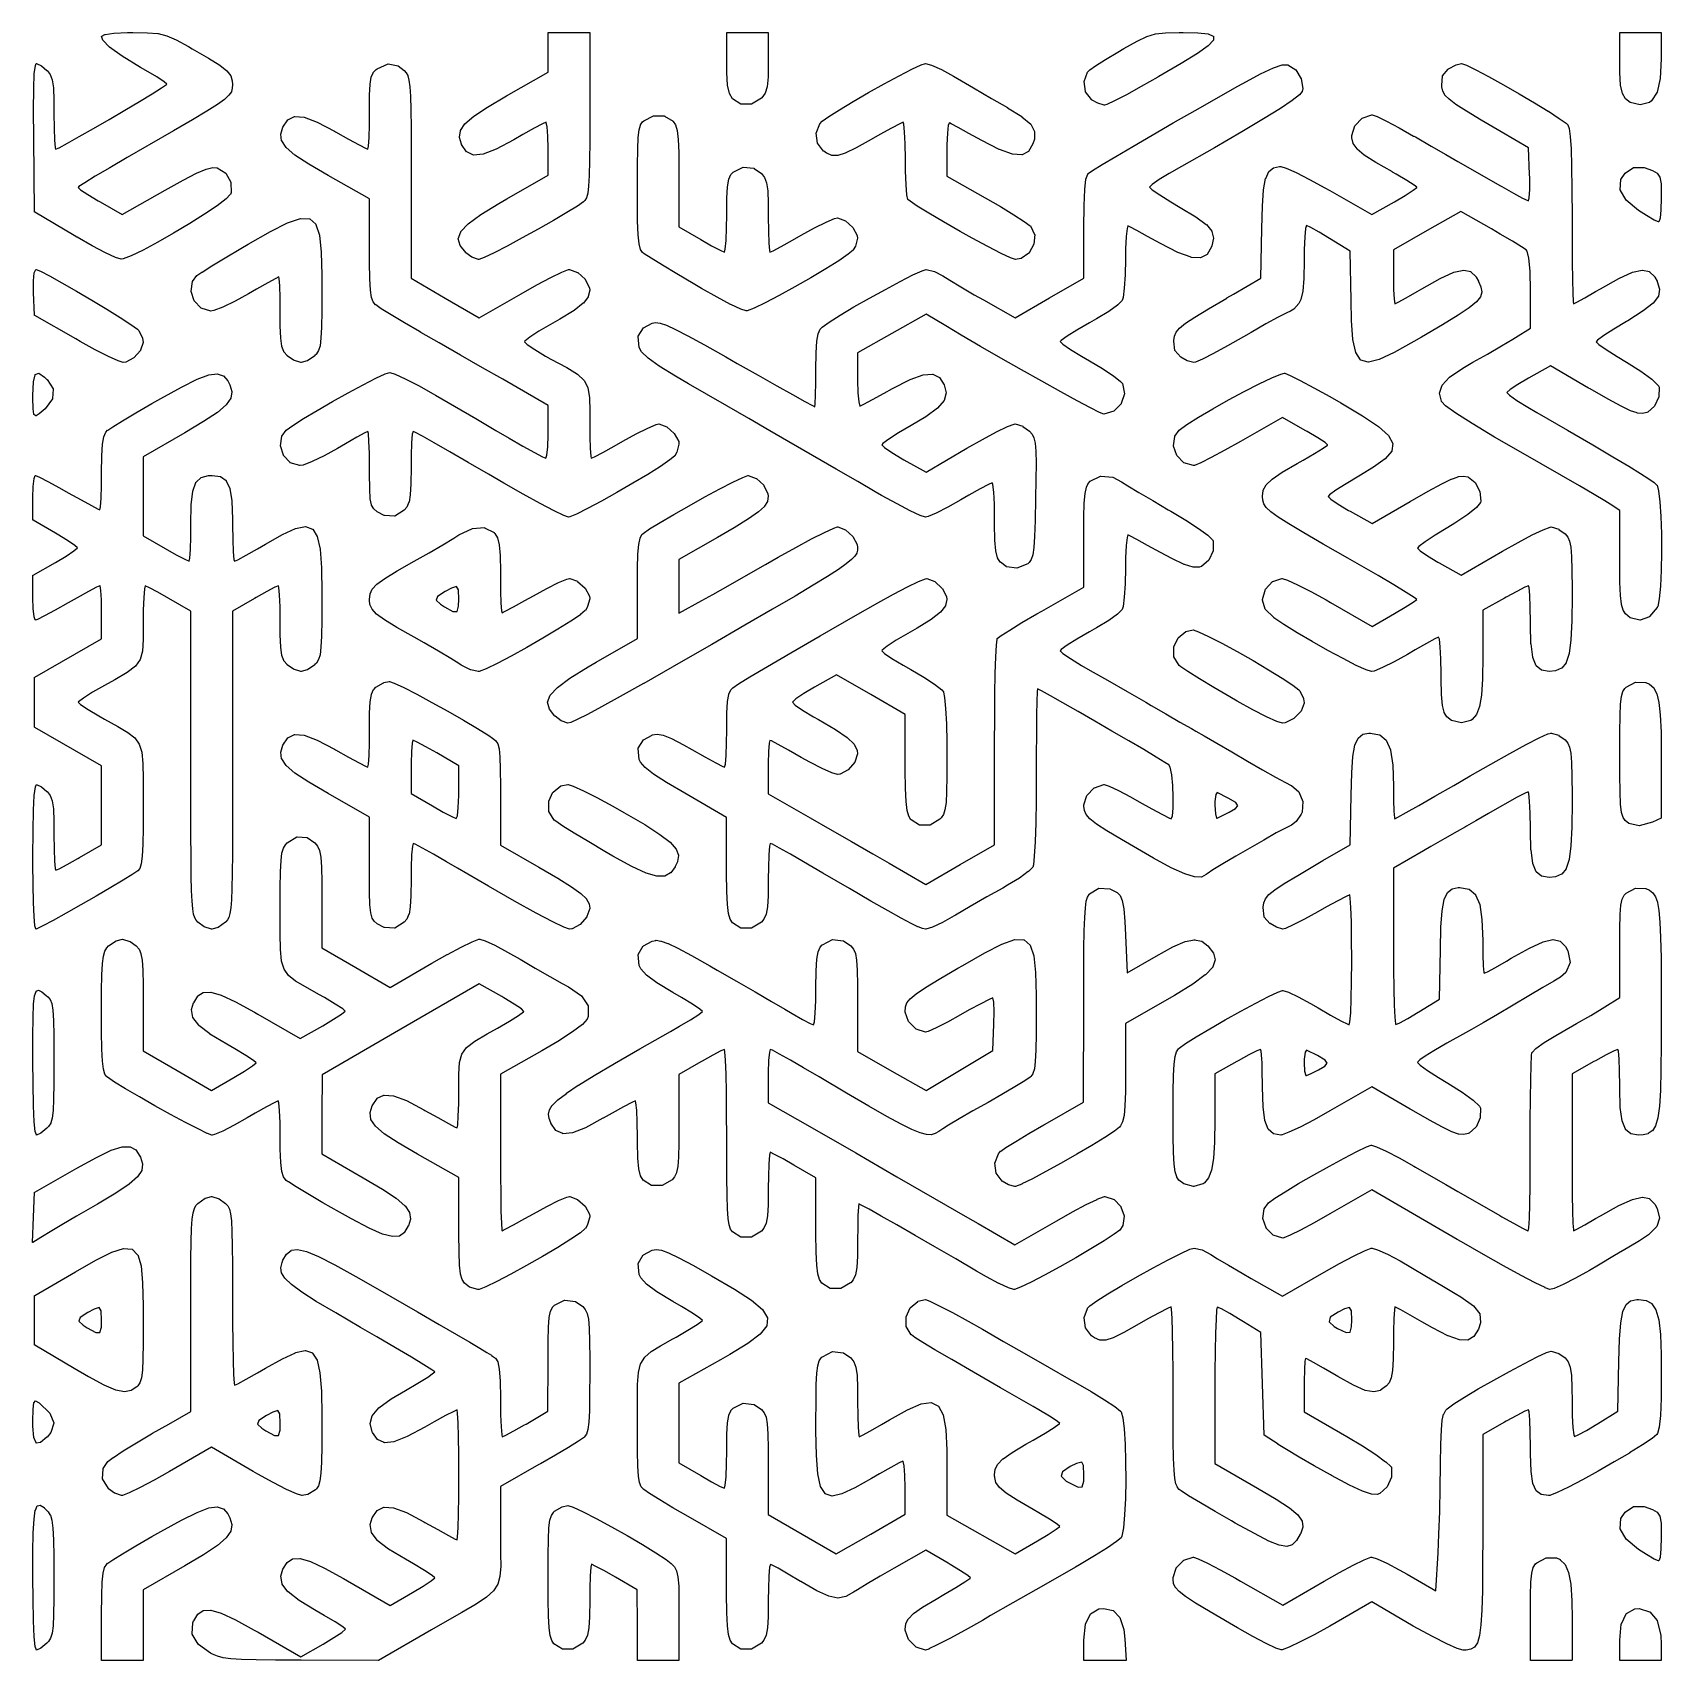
# Model space of a CAD drawing. Extents: x 175 to 215.1, y -115.1 to -74.9.
import ezdxf

# ---------------------------------------------------------------- set-up
doc = ezdxf.new("R2010")
doc.units = 0
doc.layers.add('BLACK', color=7, linetype='CONTINUOUS')

msp = doc.modelspace()

# ---------------------------------------------------------------- linework, layer by layer
at = {"layer": 'BLACK', "linetype": 'CONTINUOUS'}
for p, q in [((176.672, -75.0177), (176.673, -75.0173)), ((176.672, -75.018), (176.672, -75.0177)), ((176.672, -75.0182), (176.672, -75.018)), ((176.672, -75.0183), (176.672, -75.0182)), ((176.672, -75.0187), (176.672, -75.0183)), ((176.672, -75.019), (176.672, -75.0187)), ((176.672, -75.0191), (176.672, -75.019)), ((176.672, -75.0193), (176.672, -75.0191)), ((176.672, -75.0196), (176.672, -75.0193)), ((176.673, -75.02), (176.672, -75.0196)), ((176.673, -75.0155), (176.674, -75.0154)), ((176.673, -75.0156), (176.673, -75.0155)), ((176.673, -75.0159), (176.673, -75.0156)), ((176.673, -75.0162), (176.673, -75.0159)), ((176.673, -75.0163), (176.673, -75.0162)), ((176.673, -75.0164), (176.673, -75.0163)), ((176.673, -75.0168), (176.673, -75.0164)), ((176.673, -75.0171), (176.673, -75.0168)), ((176.673, -75.0172), (176.673, -75.0171)), ((176.673, -75.0173), (176.673, -75.0172)), ((176.673, -75.0201), (176.673, -75.02)), ((176.673, -75.0202), (176.673, -75.0201)), ((176.673, -75.0203), (176.673, -75.0202)), ((176.706, -75.1171), (176.673, -75.0203)), ((176.674, -75.0147), (176.675, -75.0145)), ((176.674, -75.0148), (176.674, -75.0147)), ((176.674, -75.0149), (176.674, -75.0148)), ((176.674, -75.0152), (176.674, -75.0149)), ((176.674, -75.0154), (176.674, -75.0152)), ((176.675, -75.0142), (176.755, -74.9737)), ((176.675, -75.0143), (176.675, -75.0142)), ((176.675, -75.0145), (176.675, -75.0143)), ((176.675, -75.0143), (176.675, -75.0143)), ((176.755, -74.9735), (176.756, -74.9734)), ((176.755, -74.9736), (176.755, -74.9735)), ((176.755, -74.9737), (176.755, -74.9736)), ((176.756, -74.9733), (176.756, -74.9732)), ((176.756, -74.9732), (176.757, -74.9732)), ((176.756, -74.9734), (176.756, -74.9733)), ((176.756, -74.9734), (176.756, -74.9734)), ((176.757, -74.9732), (176.978, -74.9442)), ((176.978, -74.9442), (177.313, -74.93)), ((176.978, -74.9442), (176.978, -74.9442)), ((176.978, -74.9442), (176.978, -74.9442)), ((176.978, -74.9442), (176.978, -74.9442)), ((177.313, -74.93), (177.314, -74.93)), ((177.314, -74.93), (177.441, -74.929)), ((177.314, -74.93), (177.314, -74.93)), ((177.314, -74.93), (177.314, -74.93)), ((177.441, -74.929), (177.441, -74.929)), ((177.441, -74.929), (177.803, -74.9322)), ((177.441, -74.929), (177.441, -74.929)), ((177.441, -74.929), (177.441, -74.929)), ((177.803, -74.9322), (177.803, -74.9322)), ((177.803, -74.9322), (177.803, -74.9322)), ((177.803, -74.9322), (177.803, -74.9322)), ((177.803, -74.9322), (178.062, -74.9524)), ((178.062, -74.9524), (178.062, -74.9524)), ((178.062, -74.9524), (178.063, -74.9525)), ((178.063, -74.9525), (178.063, -74.9526)), ((178.063, -74.9526), (178.278, -75.0058)), ((178.278, -75.0058), (178.278, -75.0058)), ((178.278, -75.0058), (178.279, -75.006)), ((178.279, -75.006), (178.279, -75.0061)), ((178.279, -75.0061), (178.51, -75.1084)), ((187.679, -74.932), (187.68, -74.9315)), ((187.679, -74.9321), (187.679, -74.932)), ((187.679, -74.9324), (187.679, -74.9321)), ((187.679, -74.9321), (187.679, -74.9321)), ((187.679, -74.933), (187.679, -74.9324)), ((187.679, -74.9334), (187.679, -74.933)), ((187.679, -74.933), (187.679, -74.933)), ((187.679, -74.933), (187.679, -74.933)), ((187.679, -74.9339), (187.679, -74.9334)), ((187.679, -74.934), (187.679, -74.9339)), ((187.679, -75.4208), (187.679, -74.934)), ((187.68, -74.9305), (187.68, -74.9304)), ((187.68, -74.9304), (187.681, -74.9304)), ((187.68, -74.9308), (187.68, -74.9305)), ((187.68, -74.9312), (187.68, -74.9308)), ((187.68, -74.9315), (187.68, -74.9312)), ((187.68, -74.9312), (187.68, -74.9312)), ((187.68, -74.9312), (187.68, -74.9312)), ((187.681, -74.9298), (187.682, -74.9296)), ((187.681, -74.9302), (187.681, -74.9298)), ((187.681, -74.9298), (187.681, -74.9298)), ((187.681, -74.9298), (187.681, -74.9298)), ((187.681, -74.9304), (187.681, -74.9302)), ((187.682, -74.9294), (187.683, -74.9293)), ((187.682, -74.9296), (187.682, -74.9294)), ((187.682, -74.9294), (187.682, -74.9294)), ((187.682, -74.9294), (187.682, -74.9294)), ((187.683, -74.9291), (187.684, -74.929)), ((187.683, -74.9293), (187.683, -74.9291)), ((187.683, -74.9291), (187.683, -74.9291)), ((187.683, -74.9291), (187.683, -74.9291)), ((187.683, -74.9291), (187.683, -74.9291)), ((187.684, -74.929), (188.7, -74.929)), ((188.7, -74.929), (188.701, -74.9291)), ((188.701, -74.9291), (188.701, -74.9291)), ((188.701, -74.9291), (188.701, -74.9291)), ((188.701, -74.9291), (188.701, -74.9291)), ((188.701, -74.9291), (188.702, -74.9293)), ((188.702, -74.9293), (188.702, -74.9294)), ((188.702, -74.9294), (188.702, -74.9294)), ((188.702, -74.9294), (188.702, -74.9294)), ((188.702, -74.9294), (188.702, -74.9297)), ((188.702, -74.9297), (188.703, -74.9299)), ((188.703, -74.9299), (188.703, -74.9299)), ((188.703, -74.9299), (188.703, -74.9299)), ((188.703, -74.9299), (188.703, -74.9302)), ((188.703, -74.9302), (188.704, -74.9305)), ((188.704, -74.9305), (188.704, -74.9305)), ((188.704, -74.9305), (188.704, -74.9305)), ((188.704, -74.9305), (188.704, -74.9308)), ((188.704, -74.9308), (188.704, -74.9312)), ((188.704, -74.9312), (188.704, -74.9312)), ((188.704, -74.9312), (188.704, -74.9313)), ((188.704, -74.9313), (188.704, -74.9317)), ((188.704, -74.9317), (188.705, -74.9321)), ((188.705, -74.9321), (188.705, -74.9321)), ((188.705, -74.9321), (188.705, -74.9321)), ((188.705, -74.9321), (188.705, -74.9325)), ((188.705, -74.9325), (188.705, -74.933)), ((188.705, -74.933), (188.705, -74.933)), ((188.705, -74.933), (188.705, -74.9331)), ((188.705, -74.9331), (188.705, -74.9335)), ((188.705, -74.9335), (188.705, -74.934)), ((188.705, -74.934), (188.705, -76.9529)), ((192.082, -74.9315), (192.083, -74.9312)), ((192.082, -74.932), (192.082, -74.9315)), ((192.082, -74.9321), (192.082, -74.932)), ((192.082, -74.932), (192.082, -74.932)), ((192.082, -74.9324), (192.082, -74.9321)), ((192.082, -74.933), (192.082, -74.9324)), ((192.082, -74.9334), (192.082, -74.933)), ((192.082, -74.933), (192.082, -74.933)), ((192.082, -74.933), (192.082, -74.933)), ((192.082, -74.9339), (192.082, -74.9334)), ((192.082, -75.6682), (192.082, -74.9339)), ((192.083, -74.9302), (192.084, -74.9298)), ((192.083, -74.9304), (192.083, -74.9302)), ((192.083, -74.9305), (192.083, -74.9304)), ((192.083, -74.9304), (192.083, -74.9304)), ((192.083, -74.9308), (192.083, -74.9305)), ((192.083, -74.9312), (192.083, -74.9308)), ((192.083, -74.9312), (192.083, -74.9312)), ((192.083, -74.9312), (192.083, -74.9312)), ((192.084, -74.9296), (192.085, -74.9294)), ((192.084, -74.9298), (192.084, -74.9296)), ((192.084, -74.9298), (192.084, -74.9298)), ((192.084, -74.9298), (192.084, -74.9298)), ((192.085, -74.9292), (192.086, -74.9291)), ((192.085, -74.9294), (192.085, -74.9292)), ((192.085, -74.9294), (192.085, -74.9294)), ((192.085, -74.9294), (192.085, -74.9294)), ((192.086, -74.9291), (192.087, -74.929)), ((192.086, -74.9291), (192.086, -74.9291)), ((192.086, -74.9291), (192.086, -74.9291)), ((192.086, -74.9291), (192.086, -74.9291)), ((192.087, -74.929), (193.103, -74.929)), ((193.103, -74.929), (193.103, -74.9291)), ((193.103, -74.9291), (193.104, -74.9291)), ((193.104, -74.9291), (193.104, -74.9291)), ((193.104, -74.9291), (193.104, -74.9291)), ((193.104, -74.9291), (193.104, -74.9293)), ((193.104, -74.9293), (193.105, -74.9294)), ((193.105, -74.9294), (193.105, -74.9294)), ((193.105, -74.9294), (193.105, -74.9294)), ((193.105, -74.9294), (193.105, -74.9297)), ((193.105, -74.9297), (193.105, -74.9299)), ((193.105, -74.9299), (193.105, -74.9299)), ((193.105, -74.9299), (193.105, -74.9299)), ((193.105, -74.9299), (193.106, -74.9302)), ((193.106, -74.9302), (193.106, -74.9305)), ((193.106, -74.9305), (193.106, -74.9305)), ((193.106, -74.9305), (193.106, -74.9305)), ((193.106, -74.9305), (193.106, -74.9308)), ((193.106, -74.9308), (193.107, -74.9312)), ((193.107, -74.9312), (193.107, -74.9312)), ((193.107, -74.9312), (193.107, -74.9313)), ((193.107, -74.9313), (193.107, -74.9317)), ((193.107, -74.9317), (193.107, -74.9321)), ((193.107, -74.9321), (193.107, -74.9321)), ((193.107, -74.9321), (193.107, -74.9321)), ((193.107, -74.9321), (193.107, -74.9325)), ((193.107, -74.9325), (193.108, -74.933)), ((193.108, -74.933), (193.108, -74.933)), ((193.108, -74.933), (193.108, -74.9331)), ((193.108, -74.9331), (193.108, -74.9335)), ((193.108, -74.9335), (193.108, -74.934)), ((193.108, -74.934), (193.108, -75.6537)), ((202.197, -75.1399), (202.437, -75.0241)), ((202.437, -75.0239), (202.438, -75.0238)), ((202.437, -75.024), (202.437, -75.0239)), ((202.437, -75.0241), (202.437, -75.024)), ((202.438, -75.0238), (202.651, -74.9609)), ((202.651, -74.9608), (202.652, -74.9607)), ((202.651, -74.9609), (202.651, -74.9608)), ((202.651, -74.9609), (202.651, -74.9609)), ((202.652, -74.9607), (202.897, -74.9346)), ((202.897, -74.9346), (202.897, -74.9346)), ((202.897, -74.9346), (202.898, -74.9346)), ((202.898, -74.9346), (203.236, -74.9291)), ((202.898, -74.9346), (202.898, -74.9346)), ((203.236, -74.9291), (203.334, -74.929)), ((203.236, -74.9291), (203.236, -74.9291)), ((203.236, -74.9291), (203.236, -74.9291)), ((203.334, -74.929), (203.334, -74.929)), ((203.334, -74.929), (203.334, -74.929)), ((203.334, -74.929), (203.334, -74.929)), ((203.334, -74.929), (203.699, -74.9361)), ((203.699, -74.9361), (203.699, -74.9361)), ((203.699, -74.9361), (203.699, -74.9361)), ((203.699, -74.9361), (203.699, -74.9361)), ((203.699, -74.9361), (203.948, -74.9629)), ((203.948, -74.9629), (203.948, -74.963)), ((203.948, -74.963), (203.949, -74.963)), ((203.949, -74.963), (203.949, -74.963)), ((203.949, -74.963), (203.949, -74.9631)), ((203.949, -74.9631), (203.949, -74.9632)), ((203.949, -74.9632), (203.949, -74.9633)), ((203.949, -74.9633), (203.95, -74.9633)), ((203.95, -74.9633), (204.078, -75.0183)), ((204.078, -75.0183), (204.078, -75.0183)), ((204.078, -75.0183), (204.078, -75.0185)), ((204.078, -75.0185), (204.078, -75.0186)), ((204.078, -75.0186), (204.078, -75.0187)), ((204.078, -75.0187), (204.079, -75.0188)), ((204.079, -75.0188), (204.079, -75.019)), ((204.079, -75.019), (204.079, -75.0192)), ((204.079, -75.0192), (204.079, -75.0193)), ((204.079, -75.0193), (204.079, -75.0194)), ((204.079, -75.0194), (204.08, -75.0197)), ((204.08, -75.0197), (204.08, -75.02)), ((204.08, -75.02), (204.08, -75.0201)), ((204.08, -75.0201), (204.08, -75.0202)), ((204.08, -75.0202), (204.08, -75.0205)), ((204.08, -75.0205), (204.08, -75.0208)), ((204.08, -75.0208), (204.08, -75.0209)), ((204.08, -75.0209), (204.08, -75.021)), ((204.08, -75.021), (204.08, -75.0214)), ((204.08, -75.0214), (204.081, -75.0218)), ((204.081, -75.0218), (204.081, -75.0219)), ((204.081, -75.0219), (204.081, -75.022)), ((204.081, -75.022), (204.081, -75.0224)), ((204.081, -75.0224), (204.081, -75.0227)), ((204.081, -75.0227), (204.083, -75.1141)), ((214.095, -74.932), (214.096, -74.9315)), ((214.095, -74.9321), (214.095, -74.932)), ((214.095, -74.932), (214.095, -74.932)), ((214.095, -74.9324), (214.095, -74.9321)), ((214.095, -74.933), (214.095, -74.9324)), ((214.095, -74.9334), (214.095, -74.933)), ((214.095, -74.933), (214.095, -74.933)), ((214.095, -74.933), (214.095, -74.933)), ((214.095, -74.9339), (214.095, -74.9334)), ((214.095, -75.6682), (214.095, -74.9339)), ((214.096, -74.9305), (214.096, -74.9304)), ((214.096, -74.9304), (214.097, -74.9304)), ((214.096, -74.9308), (214.096, -74.9305)), ((214.096, -74.9312), (214.096, -74.9308)), ((214.096, -74.9315), (214.096, -74.9312)), ((214.096, -74.9312), (214.096, -74.9312)), ((214.096, -74.9312), (214.096, -74.9312)), ((214.097, -74.9298), (214.098, -74.9296)), ((214.097, -74.9302), (214.097, -74.9298)), ((214.097, -74.9298), (214.097, -74.9298)), ((214.097, -74.9298), (214.097, -74.9298)), ((214.097, -74.9304), (214.097, -74.9302)), ((214.098, -74.9294), (214.099, -74.9292)), ((214.098, -74.9296), (214.098, -74.9294)), ((214.098, -74.9294), (214.098, -74.9294)), ((214.098, -74.9294), (214.098, -74.9294)), ((214.099, -74.9291), (214.1, -74.929)), ((214.099, -74.9292), (214.099, -74.9291)), ((214.099, -74.9291), (214.099, -74.9291)), ((214.099, -74.9291), (214.099, -74.9291)), ((214.099, -74.9291), (214.099, -74.9291)), ((214.1, -74.929), (215.116, -74.929)), ((215.116, -74.929), (215.117, -74.9291)), ((215.117, -74.9291), (215.117, -74.9291)), ((215.117, -74.9291), (215.117, -74.9291)), ((215.117, -74.9291), (215.117, -74.9291)), ((215.117, -74.9291), (215.118, -74.9293)), ((215.118, -74.9293), (215.118, -74.9294)), ((215.118, -74.9294), (215.118, -74.9294)), ((215.118, -74.9294), (215.118, -74.9294)), ((215.118, -74.9294), (215.118, -74.9297)), ((215.118, -74.9297), (215.119, -74.9299)), ((215.119, -74.9299), (215.119, -74.9299)), ((215.119, -74.9299), (215.119, -74.9299)), ((215.119, -74.9299), (215.119, -74.9302)), ((215.119, -74.9302), (215.12, -74.9305)), ((215.12, -74.9305), (215.12, -74.9305)), ((215.12, -74.9305), (215.12, -74.9305)), ((215.12, -74.9305), (215.12, -74.9308)), ((215.12, -74.9308), (215.12, -74.9312)), ((215.12, -74.9312), (215.12, -74.9312)), ((215.12, -74.9312), (215.12, -74.9313)), ((215.12, -74.9313), (215.12, -74.9317)), ((215.12, -74.9317), (215.121, -74.9321)), ((215.121, -74.9321), (215.121, -74.9321)), ((215.121, -74.9321), (215.121, -74.9321)), ((215.121, -74.9321), (215.121, -74.9325)), ((215.121, -74.9325), (215.121, -74.933)), ((215.121, -74.933), (215.121, -74.933)), ((215.121, -74.933), (215.121, -74.9331)), ((215.121, -74.9331), (215.121, -74.9335)), ((215.121, -74.9335), (215.121, -74.934)), ((215.121, -74.934), (215.121, -75.5746)), ((176.706, -75.1172), (176.706, -75.1171)), ((176.706, -75.1171), (176.706, -75.1171)), ((176.706, -75.1175), (176.706, -75.1172)), ((176.706, -75.1179), (176.706, -75.1175)), ((176.706, -75.118), (176.706, -75.1179)), ((176.707, -75.1184), (176.706, -75.118)), ((176.706, -75.118), (176.706, -75.118)), ((176.707, -75.1187), (176.707, -75.1184)), ((176.707, -75.1188), (176.707, -75.1187)), ((176.707, -75.1189), (176.707, -75.1188)), ((176.707, -75.1188), (176.707, -75.1188)), ((176.87, -75.2915), (176.707, -75.1189)), ((176.871, -75.2918), (176.87, -75.2915)), ((176.871, -75.2921), (176.871, -75.2918)), ((177.178, -75.513), (176.871, -75.2921)), ((176.871, -75.2921), (176.871, -75.2921)), ((178.51, -75.1084), (178.51, -75.1084)), ((178.51, -75.1084), (178.51, -75.1085)), ((178.51, -75.1085), (178.51, -75.1086)), ((178.51, -75.1086), (178.815, -75.2758)), ((178.815, -75.2758), (178.815, -75.2758)), ((178.815, -75.2758), (178.815, -75.2758)), ((178.815, -75.2758), (178.815, -75.2758)), ((178.815, -75.2758), (178.904, -75.3269)), ((178.904, -75.3269), (178.904, -75.3269)), ((178.904, -75.3269), (178.904, -75.3269)), ((178.904, -75.3269), (179.308, -75.5612)), ((187.679, -75.9048), (187.679, -75.4208)), ((187.679, -75.4208), (187.679, -75.4208)), ((201.418, -75.5951), (201.723, -75.4113)), ((201.723, -75.4112), (201.871, -75.325)), ((201.723, -75.4113), (201.723, -75.4112)), ((201.871, -75.325), (202.197, -75.14)), ((201.871, -75.325), (201.871, -75.325)), ((201.871, -75.325), (201.871, -75.325)), ((202.197, -75.14), (202.197, -75.1399)), ((202.197, -75.14), (202.197, -75.14)), ((202.197, -75.14), (202.197, -75.14)), ((203.688, -75.4441), (203.284, -75.6951)), ((203.689, -75.4439), (203.688, -75.444)), ((203.688, -75.444), (203.688, -75.444)), ((203.688, -75.444), (203.688, -75.4441)), ((203.952, -75.2546), (203.689, -75.4439)), ((203.953, -75.2543), (203.952, -75.2545)), ((203.952, -75.2545), (203.952, -75.2546)), ((203.952, -75.2546), (203.952, -75.2546)), ((203.952, -75.2546), (203.952, -75.2546)), ((204.081, -75.1177), (203.953, -75.2539)), ((203.953, -75.2539), (203.953, -75.2539)), ((203.953, -75.2539), (203.953, -75.2539)), ((203.953, -75.2539), (203.953, -75.2539)), ((203.953, -75.2539), (203.953, -75.254)), ((203.953, -75.254), (203.953, -75.2543)), ((204.082, -75.1173), (204.081, -75.1177)), ((204.083, -75.1156), (204.082, -75.116)), ((204.082, -75.116), (204.082, -75.1161)), ((204.082, -75.1161), (204.082, -75.1161)), ((204.082, -75.1161), (204.082, -75.1165)), ((204.082, -75.1165), (204.082, -75.1169)), ((204.082, -75.1169), (204.082, -75.1169)), ((204.082, -75.1169), (204.082, -75.117)), ((204.082, -75.117), (204.082, -75.1173)), ((204.083, -75.1141), (204.083, -75.1142)), ((204.083, -75.1142), (204.083, -75.1146)), ((204.083, -75.1146), (204.083, -75.1151)), ((204.083, -75.1151), (204.083, -75.1151)), ((204.083, -75.1151), (204.083, -75.1152)), ((204.083, -75.1152), (204.083, -75.1156)), ((175.014, -75.9429), (175.039, -75.7391)), ((175.039, -75.7373), (175.063, -75.6936)), ((175.039, -75.7377), (175.039, -75.7373)), ((175.039, -75.738), (175.039, -75.7377)), ((175.039, -75.7381), (175.039, -75.738)), ((175.039, -75.7382), (175.039, -75.7381)), ((175.039, -75.7386), (175.039, -75.7382)), ((175.039, -75.739), (175.039, -75.7386)), ((175.039, -75.7391), (175.039, -75.739)), ((175.063, -75.6925), (175.064, -75.6923)), ((175.063, -75.6928), (175.063, -75.6925)), ((175.063, -75.6929), (175.063, -75.6928)), ((175.063, -75.693), (175.063, -75.6929)), ((175.063, -75.6933), (175.063, -75.693)), ((175.063, -75.6936), (175.063, -75.6933)), ((175.063, -75.6936), (175.063, -75.6936)), ((175.064, -75.6917), (175.065, -75.6916)), ((175.064, -75.6919), (175.064, -75.6917)), ((175.064, -75.6921), (175.064, -75.6919)), ((175.064, -75.6922), (175.064, -75.6921)), ((175.064, -75.6923), (175.064, -75.6922)), ((175.065, -75.6913), (175.066, -75.6912)), ((175.065, -75.6914), (175.065, -75.6913)), ((175.065, -75.6913), (175.065, -75.6913)), ((175.065, -75.6916), (175.065, -75.6914)), ((175.065, -75.6916), (175.065, -75.6916)), ((175.066, -75.6911), (175.066, -75.691)), ((175.066, -75.691), (175.067, -75.691)), ((175.066, -75.6912), (175.066, -75.6911)), ((175.066, -75.6911), (175.066, -75.6911)), ((175.067, -75.691), (175.067, -75.691)), ((175.067, -75.691), (175.067, -75.691)), ((175.067, -75.691), (175.067, -75.691)), ((175.067, -75.691), (175.068, -75.691)), ((175.068, -75.691), (175.068, -75.6911)), ((175.068, -75.6911), (175.068, -75.6911)), ((175.068, -75.6911), (175.068, -75.6912)), ((175.068, -75.6912), (175.069, -75.6912)), ((175.069, -75.6912), (175.069, -75.6914)), ((175.069, -75.6914), (175.069, -75.6915)), ((175.069, -75.6915), (175.187, -75.7462)), ((175.187, -75.7462), (175.187, -75.7462)), ((175.187, -75.7462), (175.187, -75.7463)), ((175.187, -75.7463), (175.188, -75.7463)), ((175.188, -75.7463), (175.188, -75.7465)), ((175.188, -75.7465), (175.188, -75.7467)), ((175.188, -75.7467), (175.188, -75.7468)), ((175.188, -75.7468), (175.188, -75.7469)), ((175.188, -75.7469), (175.326, -75.8615)), ((175.326, -75.8615), (175.326, -75.8619)), ((175.326, -75.8619), (175.327, -75.8622)), ((175.327, -75.8622), (175.404, -75.9595)), ((177.178, -75.5131), (177.178, -75.513)), ((177.178, -75.5132), (177.178, -75.5131)), ((177.635, -75.7884), (177.178, -75.5132)), ((177.178, -75.5132), (177.178, -75.5132)), ((177.767, -75.8648), (177.635, -75.7884)), ((177.635, -75.7884), (177.635, -75.7884)), ((177.635, -75.7884), (177.635, -75.7884)), ((177.635, -75.7884), (177.635, -75.7884)), ((178.032, -76.0241), (177.767, -75.8648)), ((179.308, -75.5612), (179.308, -75.5612)), ((179.308, -75.5612), (179.308, -75.5613)), ((179.308, -75.5613), (179.308, -75.5613)), ((179.308, -75.5613), (179.586, -75.7366)), ((179.586, -75.7366), (179.586, -75.7366)), ((179.586, -75.7366), (179.586, -75.7368)), ((179.586, -75.7368), (179.586, -75.7369)), ((179.586, -75.7369), (179.76, -75.8737)), ((179.76, -75.8737), (179.76, -75.8738)), ((179.76, -75.8738), (179.76, -75.8738)), ((179.76, -75.8738), (179.761, -75.8739)), ((179.761, -75.8739), (179.761, -75.8742)), ((179.761, -75.8742), (179.761, -75.8745)), ((179.761, -75.8745), (179.761, -75.8745)), ((179.761, -75.8745), (179.761, -75.8746)), ((179.761, -75.8746), (179.856, -75.9935)), ((183.365, -75.9169), (183.439, -75.8436)), ((183.439, -75.8435), (183.44, -75.8433)), ((183.439, -75.8436), (183.439, -75.8435)), ((183.44, -75.8431), (183.467, -75.8238)), ((183.44, -75.8433), (183.44, -75.8431)), ((183.467, -75.8232), (183.737, -75.703)), ((183.467, -75.8237), (183.467, -75.8232)), ((183.467, -75.8232), (183.467, -75.8232)), ((183.467, -75.8238), (183.467, -75.8237)), ((183.467, -75.8237), (183.467, -75.8237)), ((183.467, -75.8237), (183.467, -75.8237)), ((183.467, -75.8237), (183.467, -75.8237)), ((183.737, -75.703), (183.738, -75.7027)), ((183.737, -75.703), (183.737, -75.703)), ((183.738, -75.7027), (183.739, -75.7026)), ((183.739, -75.7026), (183.739, -75.7026)), ((183.739, -75.7026), (183.74, -75.7027)), ((183.74, -75.7027), (183.982, -75.7469)), ((183.982, -75.7469), (183.982, -75.7469)), ((183.982, -75.7469), (183.982, -75.7469)), ((183.982, -75.7469), (183.982, -75.747)), ((183.982, -75.747), (183.982, -75.7471)), ((183.982, -75.7471), (183.983, -75.7472)), ((183.983, -75.7472), (183.983, -75.7472)), ((183.983, -75.7472), (183.983, -75.7473)), ((183.983, -75.7473), (183.983, -75.7475)), ((183.983, -75.7475), (183.983, -75.7476)), ((183.983, -75.7476), (183.984, -75.7477)), ((183.984, -75.7477), (183.984, -75.7478)), ((183.984, -75.7478), (184.131, -75.8614)), ((184.131, -75.8614), (184.131, -75.8618)), ((184.131, -75.8614), (184.131, -75.8614)), ((184.131, -75.8614), (184.131, -75.8614)), ((184.131, -75.8614), (184.131, -75.8614)), ((184.131, -75.8618), (184.132, -75.8621)), ((184.132, -75.8621), (184.132, -75.8621)), ((184.132, -75.8621), (184.132, -75.8621)), ((184.132, -75.8621), (184.132, -75.8621)), ((184.132, -75.8621), (184.181, -75.9181)), ((192.084, -75.9129), (192.082, -75.6682)), ((193.108, -75.6537), (193.102, -76.0232)), ((193.108, -75.6537), (193.108, -75.6537)), ((193.108, -75.6537), (193.108, -75.6537)), ((196.332, -75.9963), (196.644, -75.8352)), ((196.644, -75.8351), (196.872, -75.7277)), ((196.644, -75.8352), (196.644, -75.8351)), ((196.644, -75.8351), (196.644, -75.8351)), ((196.644, -75.8351), (196.644, -75.8351)), ((196.872, -75.7275), (196.981, -75.6913)), ((196.872, -75.7276), (196.872, -75.7275)), ((196.872, -75.7277), (196.872, -75.7276)), ((196.872, -75.7277), (196.872, -75.7277)), ((196.981, -75.6912), (196.982, -75.6911)), ((196.981, -75.6913), (196.981, -75.6912)), ((196.981, -75.6912), (196.981, -75.6912)), ((196.981, -75.6912), (196.981, -75.6912)), ((196.982, -75.6911), (196.982, -75.691)), ((196.982, -75.691), (196.983, -75.691)), ((196.983, -75.691), (196.984, -75.6912)), ((196.984, -75.6912), (196.984, -75.6912)), ((196.984, -75.6912), (196.984, -75.6912)), ((196.984, -75.6912), (197.129, -75.7328)), ((197.129, -75.7328), (197.129, -75.7328)), ((197.129, -75.7328), (197.129, -75.7329)), ((197.129, -75.7329), (197.13, -75.733)), ((197.13, -75.733), (197.373, -75.8437)), ((197.373, -75.8437), (197.373, -75.8437)), ((197.373, -75.8437), (197.373, -75.8438)), ((197.373, -75.8438), (197.373, -75.8438)), ((197.373, -75.8438), (197.67, -76.0025)), ((200.98, -75.9068), (201.037, -75.847)), ((201.037, -75.8463), (201.175, -75.7491)), ((201.037, -75.8464), (201.037, -75.8463)), ((201.037, -75.8463), (201.037, -75.8463)), ((201.037, -75.8463), (201.037, -75.8463)), ((201.037, -75.8466), (201.037, -75.8464)), ((201.037, -75.847), (201.037, -75.8466)), ((201.037, -75.847), (201.037, -75.847)), ((201.175, -75.749), (201.417, -75.5952)), ((201.175, -75.7491), (201.175, -75.749)), ((201.175, -75.749), (201.175, -75.749)), ((201.175, -75.7491), (201.175, -75.7491)), ((201.417, -75.5952), (201.418, -75.5951)), ((201.418, -75.5951), (201.418, -75.5951)), ((201.418, -75.5951), (201.418, -75.5951)), ((203.284, -75.6951), (202.735, -76.016)), ((203.284, -75.6951), (203.284, -75.6951)), ((203.284, -75.6951), (203.284, -75.6951)), ((203.284, -75.6951), (203.284, -75.6951)), ((205.241, -75.9452), (205.559, -75.796)), ((205.559, -75.7957), (205.778, -75.7247)), ((205.559, -75.7958), (205.559, -75.7957)), ((205.559, -75.7959), (205.559, -75.7958)), ((205.559, -75.796), (205.559, -75.7959)), ((205.778, -75.7246), (205.778, -75.7245)), ((205.778, -75.7245), (205.779, -75.7245)), ((205.778, -75.7247), (205.778, -75.7246)), ((205.778, -75.7246), (205.778, -75.7246)), ((205.778, -75.7247), (205.778, -75.7247)), ((205.779, -75.7245), (205.913, -75.7217)), ((205.779, -75.7245), (205.779, -75.7245)), ((205.779, -75.7245), (205.779, -75.7245)), ((205.913, -75.7217), (205.913, -75.7217)), ((205.913, -75.7217), (205.913, -75.7217)), ((205.913, -75.7217), (205.914, -75.7217)), ((205.914, -75.7217), (205.914, -75.7218)), ((205.914, -75.7218), (205.914, -75.7218)), ((205.914, -75.7218), (205.914, -75.7218)), ((205.914, -75.7218), (205.915, -75.7219)), ((205.915, -75.7219), (205.915, -75.7221)), ((205.915, -75.7221), (205.915, -75.7221)), ((205.915, -75.7221), (205.915, -75.7221)), ((205.915, -75.7221), (205.916, -75.7223)), ((205.916, -75.7223), (205.916, -75.7225)), ((205.916, -75.7225), (205.916, -75.7225)), ((205.916, -75.7225), (205.916, -75.7225)), ((205.916, -75.7225), (205.916, -75.7225)), ((205.916, -75.7225), (206.108, -75.8464)), ((206.108, -75.8464), (206.108, -75.8464)), ((206.108, -75.8464), (206.108, -75.8465)), ((206.108, -75.8465), (206.108, -75.8465)), ((206.108, -75.8465), (206.108, -75.8468)), ((206.108, -75.8468), (206.109, -75.847)), ((206.109, -75.847), (206.109, -75.8471)), ((206.109, -75.8471), (206.109, -75.8472)), ((206.109, -75.8472), (206.109, -75.8475)), ((206.109, -75.8475), (206.109, -75.8478)), ((206.109, -75.8478), (206.109, -75.8479)), ((206.109, -75.8479), (206.109, -75.8479)), ((206.109, -75.8479), (206.245, -76.0671)), ((209.731, -75.995), (209.87, -75.8329)), ((209.87, -75.8325), (209.871, -75.8322)), ((209.87, -75.8327), (209.87, -75.8325)), ((209.87, -75.8328), (209.87, -75.8327)), ((209.87, -75.8329), (209.87, -75.8328)), ((209.87, -75.8329), (209.87, -75.8329)), ((209.871, -75.8321), (209.878, -75.8271)), ((209.871, -75.8322), (209.871, -75.8321)), ((209.871, -75.8322), (209.871, -75.8322)), ((209.878, -75.8267), (210.065, -75.7254)), ((209.878, -75.8269), (209.878, -75.8267)), ((209.878, -75.827), (209.878, -75.8269)), ((209.878, -75.8271), (209.878, -75.827)), ((210.065, -75.7253), (210.066, -75.7251)), ((210.065, -75.7254), (210.065, -75.7253)), ((210.065, -75.7253), (210.065, -75.7253)), ((210.065, -75.7253), (210.065, -75.7253)), ((210.066, -75.7249), (210.195, -75.6912)), ((210.066, -75.725), (210.066, -75.7249)), ((210.066, -75.7251), (210.066, -75.725)), ((210.066, -75.725), (210.066, -75.725)), ((210.195, -75.6912), (210.195, -75.6911)), ((210.195, -75.6911), (210.196, -75.6911)), ((210.195, -75.6912), (210.195, -75.6912)), ((210.195, -75.6912), (210.195, -75.6912)), ((210.196, -75.6911), (210.196, -75.691)), ((210.196, -75.691), (210.196, -75.691)), ((210.196, -75.691), (210.196, -75.691)), ((210.196, -75.691), (210.197, -75.691)), ((210.196, -75.6911), (210.196, -75.6911)), ((210.197, -75.691), (210.197, -75.6911)), ((210.197, -75.6911), (210.197, -75.6911)), ((210.197, -75.6911), (210.197, -75.6911)), ((210.197, -75.6911), (210.198, -75.6912)), ((210.198, -75.6912), (210.198, -75.6913)), ((210.198, -75.6913), (210.198, -75.6913)), ((210.198, -75.6913), (210.198, -75.6913)), ((210.198, -75.6913), (210.198, -75.6913)), ((210.198, -75.6913), (210.316, -75.733)), ((210.316, -75.733), (210.317, -75.733)), ((210.317, -75.733), (210.317, -75.7331)), ((210.317, -75.7331), (210.317, -75.7332)), ((210.317, -75.7332), (210.548, -75.8466)), ((210.548, -75.8466), (210.549, -75.8466)), ((210.549, -75.8466), (210.549, -75.8466)), ((210.549, -75.8466), (210.549, -75.8466)), ((210.549, -75.8466), (210.863, -76.014)), ((214.098, -75.9129), (214.095, -75.6682)), ((215.121, -75.5748), (215.096, -76.0597)), ((215.121, -75.5746), (215.121, -75.5747)), ((215.121, -75.5747), (215.121, -75.5748)), ((174.999, -76.3109), (175.014, -75.9433)), ((175.014, -75.9431), (175.014, -75.9429)), ((175.014, -75.9432), (175.014, -75.9431)), ((175.014, -75.9433), (175.014, -75.9432)), ((175.404, -75.9595), (175.404, -75.9595)), ((175.404, -75.9595), (175.404, -75.9597)), ((175.404, -75.9597), (175.404, -75.9599)), ((175.404, -75.9599), (175.404, -75.9601)), ((175.404, -75.9601), (175.404, -75.9603)), ((175.404, -75.9603), (175.405, -75.9606)), ((175.405, -75.9606), (175.405, -75.9608)), ((175.405, -75.9608), (175.454, -76.0907)), ((175.454, -76.0907), (175.454, -76.0908)), ((175.454, -76.0908), (175.454, -76.0908)), ((175.454, -76.0908), (175.454, -76.0909)), ((175.454, -76.0909), (175.455, -76.0913)), ((175.455, -76.0913), (175.455, -76.0917)), ((175.455, -76.0917), (175.455, -76.0918)), ((175.455, -76.0918), (175.455, -76.0918)), ((175.455, -76.0918), (175.483, -76.2906)), ((175.483, -76.2906), (175.483, -76.2907)), ((178.214, -76.1445), (178.032, -76.0241)), ((178.148, -76.2934), (178.27, -76.2102)), ((178.279, -76.2011), (178.214, -76.1445)), ((178.27, -76.2102), (178.279, -76.2011)), ((179.856, -75.9935), (179.856, -75.9936)), ((179.856, -75.9936), (179.856, -75.9939)), ((179.856, -75.9939), (179.856, -75.9942)), ((179.856, -75.9942), (179.856, -75.9943)), ((179.856, -75.9943), (179.856, -75.9944)), ((179.856, -75.9944), (179.856, -75.9948)), ((179.856, -75.9948), (179.857, -75.9951)), ((179.857, -75.9951), (179.894, -76.1168)), ((179.894, -76.1168), (179.894, -76.1168)), ((179.894, -76.1168), (179.894, -76.1169)), ((179.894, -76.1169), (179.894, -76.117)), ((179.894, -76.117), (179.894, -76.1174)), ((179.894, -76.1174), (179.894, -76.1178)), ((179.894, -76.1178), (179.894, -76.1179)), ((179.894, -76.1179), (179.895, -76.118)), ((179.895, -76.118), (179.9, -76.2107)), ((179.9, -76.2112), (179.895, -76.3023)), ((179.9, -76.2107), (179.9, -76.2108)), ((179.9, -76.2108), (179.9, -76.211)), ((179.9, -76.211), (179.9, -76.2112)), ((183.279, -76.4756), (183.29, -76.2005)), ((183.29, -76.2), (183.316, -76.0262)), ((183.29, -76.2002), (183.29, -76.2)), ((183.29, -76.2005), (183.29, -76.2002)), ((183.29, -76.2005), (183.29, -76.2005)), ((183.316, -76.0259), (183.317, -76.0255)), ((183.316, -76.026), (183.316, -76.0259)), ((183.316, -76.0261), (183.316, -76.026)), ((183.316, -76.0262), (183.316, -76.0261)), ((183.317, -76.0249), (183.364, -75.9184)), ((183.317, -76.0251), (183.317, -76.0249)), ((183.317, -76.0252), (183.317, -76.0251)), ((183.317, -76.0255), (183.317, -76.0252)), ((183.364, -75.918), (183.364, -75.9176)), ((183.364, -75.9176), (183.365, -75.9176)), ((183.364, -75.9183), (183.364, -75.918)), ((183.364, -75.9184), (183.364, -75.9183)), ((183.365, -75.9172), (183.365, -75.9169)), ((183.365, -75.9175), (183.365, -75.9172)), ((183.365, -75.9176), (183.365, -75.9175)), ((184.181, -75.9181), (184.181, -75.9181)), ((184.181, -75.9181), (184.181, -75.9182)), ((184.181, -75.9182), (184.181, -75.9182)), ((184.181, -75.9182), (184.181, -75.9186)), ((184.181, -75.9186), (184.181, -75.9189)), ((184.181, -75.9189), (184.181, -75.919)), ((184.181, -75.919), (184.181, -75.919)), ((184.181, -75.919), (184.22, -75.9913)), ((184.22, -75.9913), (184.22, -75.9914)), ((184.22, -75.9914), (184.22, -75.9914)), ((184.22, -75.9914), (184.22, -75.9914)), ((184.22, -75.9914), (184.22, -75.9918)), ((184.22, -75.9918), (184.22, -75.9923)), ((184.22, -75.9923), (184.22, -75.9923)), ((184.22, -75.9923), (184.22, -75.9923)), ((184.22, -75.9923), (184.249, -76.1002)), ((184.249, -76.1002), (184.249, -76.1003)), ((184.249, -76.1003), (184.249, -76.1006)), ((184.249, -76.1006), (184.249, -76.1009)), ((184.249, -76.1009), (184.271, -76.2636)), ((184.271, -76.2636), (184.271, -76.2637)), ((184.271, -76.2637), (184.271, -76.2638)), ((184.271, -76.2638), (184.271, -76.2639)), ((184.271, -76.2639), (184.285, -76.5009)), ((186.656, -76.491), (187.679, -75.9048)), ((192.084, -75.913), (192.084, -75.9129)), ((192.084, -75.9131), (192.084, -75.913)), ((192.084, -75.9132), (192.084, -75.9131)), ((192.104, -76.2284), (192.084, -75.9132)), ((192.104, -76.2287), (192.104, -76.2284)), ((192.104, -76.229), (192.104, -76.2287)), ((192.104, -76.2291), (192.104, -76.229)), ((192.148, -76.4319), (192.104, -76.2291)), ((193.078, -76.2667), (193.028, -76.4235)), ((193.102, -76.0236), (193.078, -76.2657)), ((193.078, -76.2657), (193.078, -76.2658)), ((193.078, -76.2658), (193.078, -76.2658)), ((193.078, -76.2658), (193.078, -76.2658)), ((193.078, -76.2658), (193.078, -76.2658)), ((193.078, -76.2658), (193.078, -76.2662)), ((193.078, -76.2662), (193.078, -76.2667)), ((193.102, -76.0232), (193.102, -76.0232)), ((193.102, -76.0232), (193.102, -76.0234)), ((193.102, -76.0234), (193.102, -76.0236)), ((195.58, -76.4103), (195.967, -76.1939)), ((195.967, -76.1939), (196.332, -75.9964)), ((195.967, -76.1939), (195.967, -76.1939)), ((196.332, -75.9964), (196.332, -75.9963)), ((196.332, -75.9963), (196.332, -75.9963)), ((196.332, -75.9963), (196.332, -75.9963)), ((197.67, -76.0025), (197.67, -76.0025)), ((197.67, -76.0025), (197.67, -76.0026)), ((197.67, -76.0026), (197.67, -76.0026)), ((197.67, -76.0026), (197.772, -76.0618)), ((197.772, -76.0618), (197.772, -76.0618)), ((197.772, -76.0618), (197.772, -76.0618)), ((197.772, -76.0618), (198.168, -76.2949)), ((200.892, -76.1368), (200.979, -75.9085)), ((200.892, -76.137), (200.892, -76.1368)), ((200.892, -76.1372), (200.892, -76.137)), ((200.892, -76.1375), (200.892, -76.1372)), ((200.892, -76.1377), (200.892, -76.1375)), ((200.892, -76.138), (200.892, -76.1377)), ((200.892, -76.1382), (200.892, -76.138)), ((200.892, -76.1384), (200.892, -76.1382)), ((200.892, -76.1387), (200.892, -76.1384)), ((200.892, -76.1389), (200.892, -76.1387)), ((200.892, -76.1392), (200.892, -76.1389)), ((200.926, -76.3863), (200.892, -76.1392)), ((200.892, -76.1392), (200.892, -76.1392)), ((200.979, -75.9076), (200.98, -75.9072)), ((200.979, -75.9079), (200.979, -75.9076)), ((200.979, -75.9076), (200.979, -75.9076)), ((200.979, -75.9076), (200.979, -75.9076)), ((200.979, -75.9084), (200.979, -75.9079)), ((200.979, -75.9085), (200.979, -75.9084)), ((200.98, -75.9072), (200.98, -75.9068)), ((200.98, -75.9068), (200.98, -75.9068)), ((200.98, -75.9068), (200.98, -75.9068)), ((200.98, -75.9068), (200.98, -75.9068)), ((202.299, -76.2629), (201.934, -76.4611)), ((202.709, -76.0313), (202.299, -76.2629)), ((202.299, -76.2629), (202.299, -76.2629)), ((202.299, -76.2629), (202.299, -76.2629)), ((202.299, -76.2629), (202.299, -76.2629)), ((202.735, -76.016), (202.709, -76.0312)), ((202.709, -76.0312), (202.709, -76.0313)), ((202.709, -76.0313), (202.709, -76.0313)), ((202.735, -76.016), (202.735, -76.016)), ((202.735, -76.016), (202.735, -76.016)), ((204.161, -76.5441), (204.668, -76.2574)), ((204.668, -76.2574), (204.804, -76.1813)), ((204.668, -76.2574), (204.668, -76.2574)), ((204.804, -76.1813), (205.241, -75.9453)), ((204.804, -76.1813), (204.804, -76.1813)), ((204.804, -76.1813), (204.804, -76.1813)), ((204.804, -76.1813), (204.804, -76.1813)), ((205.241, -75.9453), (205.241, -75.9452)), ((205.241, -75.9453), (205.241, -75.9453)), ((205.241, -75.9453), (205.241, -75.9453)), ((206.245, -76.0671), (206.245, -76.0671)), ((206.245, -76.0671), (206.245, -76.0675)), ((206.245, -76.0675), (206.245, -76.0679)), ((206.245, -76.0679), (206.245, -76.068)), ((206.245, -76.068), (206.245, -76.068)), ((206.245, -76.068), (206.245, -76.0684)), ((206.245, -76.0684), (206.245, -76.0689)), ((206.245, -76.0689), (206.285, -76.3099)), ((209.709, -76.2329), (209.729, -75.9979)), ((209.709, -76.2333), (209.709, -76.2329)), ((209.709, -76.2338), (209.709, -76.2333)), ((209.713, -76.2683), (209.709, -76.2338)), ((209.709, -76.2338), (209.709, -76.2338)), ((209.713, -76.2685), (209.713, -76.2683)), ((209.713, -76.2687), (209.713, -76.2685)), ((209.713, -76.2688), (209.713, -76.2687)), ((209.735, -76.3714), (209.713, -76.2688)), ((209.729, -75.9977), (209.73, -75.9972)), ((209.729, -75.9978), (209.729, -75.9977)), ((209.729, -75.9977), (209.729, -75.9977)), ((209.729, -75.9979), (209.729, -75.9978)), ((209.73, -75.9955), (209.731, -75.9951)), ((209.73, -75.9958), (209.73, -75.9955)), ((209.73, -75.9959), (209.73, -75.9958)), ((209.73, -75.9963), (209.73, -75.9959)), ((209.73, -75.9959), (209.73, -75.9959)), ((209.73, -75.9967), (209.73, -75.9963)), ((209.73, -75.9968), (209.73, -75.9967)), ((209.73, -75.9972), (209.73, -75.9968)), ((209.73, -75.9968), (209.73, -75.9968)), ((209.731, -75.9951), (209.731, -75.995)), ((209.731, -75.9951), (209.731, -75.9951)), ((210.863, -76.014), (210.863, -76.0141)), ((210.863, -76.0141), (210.863, -76.0141)), ((210.863, -76.0141), (210.863, -76.0141)), ((210.863, -76.0141), (211.229, -76.2178)), ((211.229, -76.2178), (211.229, -76.2179)), ((211.229, -76.2179), (211.229, -76.2179)), ((211.229, -76.2179), (211.617, -76.4404)), ((214.098, -75.913), (214.098, -75.9129)), ((214.098, -75.9131), (214.098, -75.913)), ((214.098, -75.9132), (214.098, -75.9131)), ((214.118, -76.2284), (214.098, -75.9132)), ((214.118, -76.2287), (214.118, -76.2284)), ((214.118, -76.229), (214.118, -76.2287)), ((214.118, -76.2291), (214.118, -76.229)), ((214.162, -76.4319), (214.118, -76.2291)), ((215.096, -76.0605), (215.017, -76.4001)), ((215.096, -76.0597), (215.096, -76.0597)), ((215.096, -76.0597), (215.096, -76.0602)), ((215.096, -76.0602), (215.096, -76.0605)), ((174.994, -76.8392), (174.999, -76.311)), ((174.999, -76.311), (174.999, -76.3109)), ((174.999, -76.3109), (174.999, -76.3109)), ((174.999, -76.311), (174.999, -76.311)), ((175.483, -76.2907), (175.483, -76.2909)), ((175.483, -76.2909), (175.483, -76.2911)), ((175.483, -76.2911), (175.495, -76.5951)), ((175.495, -76.5951), (175.495, -76.5952)), ((175.495, -76.5952), (175.495, -76.5952)), ((175.495, -76.5952), (175.495, -76.5953)), ((175.495, -76.5953), (175.497, -76.9236)), ((177.244, -76.8414), (177.607, -76.6255)), ((177.607, -76.6255), (177.917, -76.4373)), ((177.917, -76.4373), (178.148, -76.2934)), ((179.703, -76.576), (179.528, -76.7027)), ((179.704, -76.5756), (179.703, -76.5758)), ((179.703, -76.5758), (179.703, -76.576)), ((179.812, -76.4748), (179.704, -76.5756)), ((179.704, -76.5756), (179.704, -76.5756)), ((179.813, -76.4748), (179.812, -76.4748)), ((179.871, -76.3877), (179.813, -76.4739)), ((179.813, -76.4739), (179.813, -76.474)), ((179.813, -76.474), (179.813, -76.474)), ((179.813, -76.474), (179.813, -76.4741)), ((179.813, -76.4741), (179.813, -76.4744)), ((179.813, -76.4744), (179.813, -76.4747)), ((179.813, -76.4747), (179.813, -76.4748)), ((179.872, -76.3873), (179.871, -76.3875)), ((179.871, -76.3875), (179.871, -76.3877)), ((179.895, -76.3034), (179.872, -76.3863)), ((179.872, -76.3863), (179.872, -76.3864)), ((179.872, -76.3864), (179.872, -76.3866)), ((179.872, -76.3866), (179.872, -76.3869)), ((179.872, -76.3869), (179.872, -76.3871)), ((179.872, -76.3871), (179.872, -76.3873)), ((179.895, -76.3023), (179.895, -76.3023)), ((179.895, -76.3023), (179.895, -76.3024)), ((179.895, -76.3024), (179.895, -76.3024)), ((179.895, -76.3024), (179.895, -76.3028)), ((179.895, -76.3028), (179.895, -76.3033)), ((179.895, -76.3033), (179.895, -76.3033)), ((179.895, -76.3033), (179.895, -76.3034)), ((183.276, -76.8861), (183.279, -76.4758)), ((183.279, -76.4757), (183.279, -76.4756)), ((183.279, -76.4756), (183.279, -76.4756)), ((183.279, -76.4758), (183.279, -76.4757)), ((184.285, -76.5009), (184.285, -76.501)), ((184.285, -76.501), (184.285, -76.5011)), ((184.285, -76.5011), (184.285, -76.5011)), ((184.285, -76.5011), (184.295, -76.8317)), ((186.188, -76.7679), (186.656, -76.491)), ((186.656, -76.491), (186.656, -76.491)), ((186.656, -76.491), (186.656, -76.491)), ((192.148, -76.4322), (192.148, -76.4319)), ((192.148, -76.4324), (192.148, -76.4322)), ((192.148, -76.4327), (192.148, -76.4324)), ((192.149, -76.4329), (192.148, -76.4327)), ((192.149, -76.4331), (192.149, -76.4329)), ((192.149, -76.4333), (192.149, -76.4331)), ((192.149, -76.4334), (192.149, -76.4333)), ((192.222, -76.5597), (192.149, -76.4334)), ((192.223, -76.5598), (192.222, -76.5597)), ((192.223, -76.56), (192.223, -76.5598)), ((192.223, -76.5602), (192.223, -76.56)), ((192.223, -76.5605), (192.223, -76.5602)), ((192.223, -76.5606), (192.223, -76.5605)), ((192.223, -76.5608), (192.223, -76.5606)), ((192.224, -76.5609), (192.223, -76.5608)), ((192.224, -76.5611), (192.224, -76.5609)), ((192.224, -76.5612), (192.224, -76.5611)), ((192.224, -76.5614), (192.224, -76.5612)), ((192.434, -76.6926), (192.224, -76.5614)), ((192.224, -76.5614), (192.224, -76.5614)), ((192.693, -76.6918), (192.436, -76.6933)), ((192.694, -76.6917), (192.693, -76.6917)), ((192.693, -76.6917), (192.693, -76.6917)), ((192.693, -76.6917), (192.693, -76.6917)), ((192.693, -76.6917), (192.693, -76.6918)), ((192.695, -76.6914), (192.694, -76.6914)), ((192.694, -76.6914), (192.694, -76.6915)), ((192.694, -76.6915), (192.694, -76.6916)), ((192.694, -76.6916), (192.694, -76.6917)), ((192.936, -76.547), (192.695, -76.6911)), ((192.695, -76.6911), (192.695, -76.6911)), ((192.695, -76.6911), (192.695, -76.6912)), ((192.695, -76.6912), (192.695, -76.6914)), ((192.937, -76.5464), (192.936, -76.5466)), ((192.936, -76.5466), (192.936, -76.5468)), ((192.936, -76.5468), (192.936, -76.5469)), ((192.936, -76.5469), (192.936, -76.547)), ((192.944, -76.5385), (192.937, -76.5462)), ((192.937, -76.5462), (192.937, -76.5462)), ((192.937, -76.5462), (192.937, -76.5463)), ((192.937, -76.5463), (192.937, -76.5464)), ((192.945, -76.5383), (192.944, -76.5385)), ((193.028, -76.4249), (192.945, -76.538)), ((192.945, -76.538), (192.945, -76.538)), ((192.945, -76.538), (192.945, -76.5383)), ((193.028, -76.4235), (193.028, -76.4235)), ((193.028, -76.4235), (193.028, -76.4238)), ((193.028, -76.4238), (193.028, -76.4241)), ((193.028, -76.4241), (193.028, -76.4242)), ((193.028, -76.4242), (193.028, -76.4244)), ((193.028, -76.4244), (193.028, -76.4247)), ((193.028, -76.4247), (193.028, -76.4249)), ((194.864, -76.8303), (195.202, -76.6283)), ((195.202, -76.6283), (195.58, -76.4104)), ((195.202, -76.6283), (195.202, -76.6283)), ((195.202, -76.6283), (195.202, -76.6283)), ((195.202, -76.6283), (195.202, -76.6283)), ((195.58, -76.4104), (195.58, -76.4103)), ((195.58, -76.4103), (195.58, -76.4103)), ((198.168, -76.2949), (198.168, -76.295)), ((198.168, -76.295), (198.168, -76.295)), ((198.168, -76.295), (198.609, -76.5524)), ((198.609, -76.5524), (199, -76.7791)), ((200.926, -76.3866), (200.926, -76.3863)), ((200.926, -76.3869), (200.926, -76.3866)), ((200.926, -76.3871), (200.926, -76.3869)), ((200.926, -76.3873), (200.926, -76.3871)), ((200.926, -76.3875), (200.926, -76.3873)), ((200.926, -76.3878), (200.926, -76.3875)), ((200.926, -76.388), (200.926, -76.3878)), ((200.926, -76.3881), (200.926, -76.388)), ((200.926, -76.3884), (200.926, -76.3881)), ((200.927, -76.3886), (200.926, -76.3884)), ((200.927, -76.3887), (200.927, -76.3886)), ((201.076, -76.5832), (200.927, -76.3887)), ((201.076, -76.5835), (201.076, -76.5832)), ((201.077, -76.584), (201.076, -76.5835)), ((201.077, -76.5842), (201.077, -76.584)), ((201.077, -76.584), (201.077, -76.584)), ((201.077, -76.584), (201.077, -76.584)), ((201.078, -76.5845), (201.077, -76.5842)), ((201.078, -76.5846), (201.078, -76.5845)), ((201.23, -76.6703), (201.078, -76.5846)), ((201.23, -76.6704), (201.23, -76.6703)), ((201.23, -76.6703), (201.23, -76.6703)), ((201.231, -76.6705), (201.23, -76.6704)), ((201.231, -76.6707), (201.231, -76.6705)), ((201.231, -76.6708), (201.231, -76.6707)), ((201.231, -76.6707), (201.231, -76.6707)), ((201.231, -76.6707), (201.231, -76.6707)), ((201.39, -76.7168), (201.231, -76.6708)), ((201.642, -76.6115), (201.451, -76.6995)), ((201.934, -76.4612), (201.642, -76.6114)), ((201.642, -76.6114), (201.642, -76.6115)), ((201.642, -76.6115), (201.642, -76.6115)), ((201.642, -76.6115), (201.642, -76.6115)), ((201.934, -76.4611), (201.934, -76.4611)), ((201.934, -76.4611), (201.934, -76.4611)), ((201.934, -76.4611), (201.934, -76.4612)), ((203.628, -76.8481), (204.161, -76.5441)), ((204.161, -76.5441), (204.161, -76.5441)), ((204.161, -76.5441), (204.161, -76.5441)), ((206.022, -76.6059), (205.73, -76.8008)), ((206.199, -76.4679), (206.022, -76.6057)), ((206.022, -76.6057), (206.022, -76.6058)), ((206.022, -76.6058), (206.022, -76.6058)), ((206.022, -76.6058), (206.022, -76.6059)), ((206.2, -76.4676), (206.199, -76.4679)), ((206.199, -76.4679), (206.199, -76.4679)), ((206.199, -76.4679), (206.199, -76.4679)), ((206.27, -76.3823), (206.2, -76.4672)), ((206.2, -76.4672), (206.2, -76.4672)), ((206.2, -76.4672), (206.2, -76.4673)), ((206.2, -76.4673), (206.2, -76.4673)), ((206.2, -76.4673), (206.2, -76.4676)), ((206.271, -76.382), (206.27, -76.3821)), ((206.27, -76.3821), (206.27, -76.3823)), ((206.285, -76.3117), (206.271, -76.3801)), ((206.271, -76.3801), (206.271, -76.3802)), ((206.271, -76.3802), (206.271, -76.3804)), ((206.271, -76.3804), (206.271, -76.3806)), ((206.271, -76.3806), (206.271, -76.3809)), ((206.271, -76.3809), (206.271, -76.3811)), ((206.271, -76.3811), (206.271, -76.3813)), ((206.271, -76.3813), (206.271, -76.3815)), ((206.271, -76.3815), (206.271, -76.3817)), ((206.271, -76.3817), (206.271, -76.382)), ((206.285, -76.3099), (206.285, -76.31)), ((206.285, -76.31), (206.285, -76.3104)), ((206.285, -76.3104), (206.285, -76.3107)), ((206.285, -76.3107), (206.285, -76.3108)), ((206.285, -76.3108), (206.285, -76.311)), ((206.285, -76.311), (206.285, -76.3113)), ((206.285, -76.3113), (206.285, -76.3117)), ((209.735, -76.3716), (209.735, -76.3714)), ((209.735, -76.3717), (209.735, -76.3716)), ((209.735, -76.372), (209.735, -76.3717)), ((209.735, -76.3723), (209.735, -76.372)), ((209.735, -76.3725), (209.735, -76.3723)), ((209.735, -76.3726), (209.735, -76.3725)), ((209.735, -76.3727), (209.735, -76.3726)), ((209.787, -76.4685), (209.735, -76.3727)), ((209.787, -76.4686), (209.787, -76.4685)), ((209.787, -76.4688), (209.787, -76.4686)), ((209.787, -76.469), (209.787, -76.4688)), ((209.787, -76.4693), (209.787, -76.469)), ((209.788, -76.4694), (209.787, -76.4693)), ((209.788, -76.4695), (209.788, -76.4694)), ((209.788, -76.4696), (209.788, -76.4695)), ((209.889, -76.5737), (209.788, -76.4696)), ((209.889, -76.574), (209.889, -76.5737)), ((209.889, -76.5742), (209.889, -76.574)), ((209.889, -76.5743), (209.889, -76.5742)), ((210.059, -76.702), (209.889, -76.5743)), ((211.617, -76.4404), (211.618, -76.4404)), ((211.618, -76.4404), (211.618, -76.4404)), ((211.618, -76.4404), (211.997, -76.664)), ((211.997, -76.664), (211.997, -76.664)), ((211.997, -76.664), (211.997, -76.664)), ((211.997, -76.664), (211.997, -76.664)), ((211.997, -76.664), (212.336, -76.8711)), ((214.162, -76.4322), (214.162, -76.4319)), ((214.162, -76.4324), (214.162, -76.4322)), ((214.162, -76.4327), (214.162, -76.4324)), ((214.162, -76.4329), (214.162, -76.4327)), ((214.162, -76.4331), (214.162, -76.4329)), ((214.162, -76.4333), (214.162, -76.4331)), ((214.162, -76.4334), (214.162, -76.4333)), ((214.236, -76.5597), (214.162, -76.4334)), ((214.236, -76.56), (214.236, -76.5597)), ((214.236, -76.5604), (214.236, -76.56)), ((214.236, -76.5605), (214.236, -76.5604)), ((214.236, -76.5604), (214.236, -76.5604)), ((214.237, -76.5608), (214.236, -76.5605)), ((214.237, -76.5611), (214.237, -76.5608)), ((214.354, -76.6515), (214.237, -76.5611)), ((214.237, -76.5611), (214.237, -76.5611)), ((214.237, -76.5611), (214.237, -76.5611)), ((214.237, -76.5611), (214.237, -76.5611)), ((214.237, -76.5611), (214.237, -76.5611)), ((214.355, -76.6518), (214.354, -76.6515)), ((214.354, -76.6515), (214.354, -76.6515)), ((214.354, -76.6515), (214.354, -76.6515)), ((214.355, -76.652), (214.355, -76.6518)), ((214.356, -76.6523), (214.355, -76.652)), ((214.355, -76.652), (214.355, -76.652)), ((214.355, -76.652), (214.355, -76.652)), ((214.599, -76.7141), (214.356, -76.6523)), ((214.356, -76.6523), (214.356, -76.6523)), ((214.356, -76.6523), (214.356, -76.6523)), ((214.356, -76.6523), (214.356, -76.6523)), ((214.356, -76.6523), (214.356, -76.6523)), ((214.829, -76.652), (214.601, -76.7141)), ((214.83, -76.6519), (214.829, -76.652)), ((214.829, -76.652), (214.829, -76.652)), ((214.829, -76.652), (214.829, -76.652)), ((214.829, -76.652), (214.829, -76.652)), ((214.831, -76.6514), (214.83, -76.6517)), ((214.83, -76.6517), (214.83, -76.6517)), ((214.83, -76.6517), (214.83, -76.6517)), ((214.83, -76.6517), (214.83, -76.6519)), ((214.879, -76.614), (214.831, -76.6511)), ((214.831, -76.6511), (214.831, -76.6512)), ((214.831, -76.6512), (214.831, -76.6514)), ((214.88, -76.6131), (214.879, -76.6133)), ((214.879, -76.6133), (214.879, -76.6135)), ((214.879, -76.6135), (214.879, -76.6136)), ((214.879, -76.6136), (214.879, -76.6138)), ((214.879, -76.6138), (214.879, -76.614)), ((215.016, -76.4017), (214.88, -76.6128)), ((214.88, -76.6128), (214.88, -76.6128)), ((214.88, -76.6128), (214.88, -76.6131)), ((215.017, -76.4011), (215.016, -76.4014)), ((215.016, -76.4014), (215.016, -76.4017)), ((215.017, -76.4001), (215.017, -76.4002)), ((215.017, -76.4002), (215.017, -76.4005)), ((215.017, -76.4005), (215.017, -76.4008)), ((215.017, -76.4008), (215.017, -76.401)), ((215.017, -76.401), (215.017, -76.4011)), ((174.994, -76.8393), (174.994, -76.8392)), ((174.994, -76.8392), (174.994, -76.8392)), ((174.994, -76.8392), (174.994, -76.8392)), ((174.999, -77.5249), (174.994, -76.8393)), ((175.497, -76.9236), (175.497, -76.9236)), ((175.497, -76.9236), (175.501, -77.2885)), ((176.475, -77.2916), (176.858, -77.0689)), ((176.858, -77.0689), (177.244, -76.8414)), ((176.858, -77.0689), (176.858, -77.0689)), ((176.858, -77.0689), (176.858, -77.0689)), ((177.244, -76.8414), (177.244, -76.8414)), ((178.914, -77.08), (178.444, -77.353)), ((179.27, -76.8671), (178.914, -77.08)), ((178.914, -77.08), (178.914, -77.08)), ((179.528, -76.7029), (179.27, -76.867)), ((179.27, -76.867), (179.27, -76.8671)), ((179.27, -76.8671), (179.27, -76.8671)), ((179.27, -76.8671), (179.27, -76.8671)), ((179.528, -76.7027), (179.528, -76.7028)), ((179.528, -76.7028), (179.528, -76.7028)), ((179.528, -76.7028), (179.528, -76.7029)), ((181.144, -77.2619), (181.263, -77.0819)), ((181.263, -77.0818), (181.264, -77.0816)), ((181.263, -77.0819), (181.263, -77.0818)), ((181.264, -77.0809), (181.265, -77.0807)), ((181.264, -77.0811), (181.264, -77.0809)), ((181.264, -77.0812), (181.264, -77.0811)), ((181.264, -77.0813), (181.264, -77.0812)), ((181.264, -77.0816), (181.264, -77.0813)), ((181.265, -77.0802), (181.43, -76.9984)), ((181.265, -77.0803), (181.265, -77.0802)), ((181.265, -77.0805), (181.265, -77.0803)), ((181.265, -77.0806), (181.265, -77.0805)), ((181.265, -77.0807), (181.265, -77.0806)), ((181.43, -76.9981), (181.431, -76.998)), ((181.43, -76.9982), (181.43, -76.9981)), ((181.43, -76.9983), (181.43, -76.9982)), ((181.43, -76.9984), (181.43, -76.9983)), ((181.431, -76.998), (181.431, -76.9979)), ((181.431, -76.9979), (181.431, -76.9979)), ((181.431, -76.9979), (181.432, -76.9979)), ((181.431, -76.998), (181.431, -76.998)), ((181.432, -76.9979), (181.432, -76.9978)), ((181.432, -76.9978), (181.432, -76.9979)), ((181.432, -76.9979), (181.432, -76.9978)), ((181.432, -76.9978), (181.663, -77.0162)), ((181.663, -77.0162), (181.663, -77.0162)), ((181.663, -77.0162), (181.663, -77.0162)), ((181.663, -77.0162), (181.664, -77.0163)), ((181.664, -77.0163), (181.664, -77.0163)), ((181.664, -77.0163), (181.664, -77.0164)), ((181.664, -77.0164), (181.664, -77.0165)), ((181.664, -77.0165), (181.665, -77.0165)), ((181.665, -77.0165), (181.983, -77.137)), ((183.274, -77.2048), (183.276, -76.8861)), ((183.276, -76.8861), (183.276, -76.8861)), ((184.295, -76.8317), (184.295, -76.8317)), ((184.295, -76.8317), (184.295, -76.8318)), ((184.295, -76.8318), (184.295, -76.8318)), ((184.295, -76.8318), (184.3, -77.2752)), ((185.63, -77.1818), (185.848, -76.9946)), ((185.848, -76.9942), (186.188, -76.7681)), ((185.848, -76.9944), (185.848, -76.9942)), ((185.848, -76.9945), (185.848, -76.9944)), ((185.848, -76.9946), (185.848, -76.9945)), ((186.188, -76.768), (186.188, -76.7679)), ((186.188, -76.7681), (186.188, -76.768)), ((186.188, -76.768), (186.188, -76.768)), ((188.705, -76.9529), (188.704, -77.5949)), ((190.038, -77.1017), (190.279, -76.98)), ((190.279, -76.9798), (190.279, -76.9797)), ((190.279, -76.9797), (190.28, -76.9797)), ((190.279, -76.9799), (190.279, -76.9798)), ((190.279, -76.98), (190.279, -76.9799)), ((190.28, -76.9796), (190.28, -76.9795)), ((190.28, -76.9795), (190.28, -76.9795)), ((190.28, -76.9795), (190.281, -76.9795)), ((190.28, -76.9797), (190.28, -76.9796)), ((190.281, -76.9795), (190.281, -76.9794)), ((190.281, -76.9794), (190.281, -76.9794)), ((190.281, -76.9794), (190.281, -76.9794)), ((190.281, -76.9794), (190.546, -76.9862)), ((190.546, -76.9862), (190.546, -76.9862)), ((190.546, -76.9862), (190.546, -76.9863)), ((190.546, -76.9863), (190.547, -76.9863)), ((190.547, -76.9863), (190.547, -76.9864)), ((190.547, -76.9864), (190.547, -76.9864)), ((190.547, -76.9864), (190.547, -76.9865)), ((190.547, -76.9865), (190.548, -76.9865)), ((190.548, -76.9865), (190.548, -76.9866)), ((190.548, -76.9866), (190.548, -76.9867)), ((190.548, -76.9867), (190.548, -76.9868)), ((190.548, -76.9868), (190.549, -76.987)), ((190.549, -76.987), (190.764, -77.1165)), ((192.434, -76.6927), (192.434, -76.6926)), ((192.434, -76.6929), (192.434, -76.6927)), ((192.434, -76.693), (192.434, -76.6929)), ((192.435, -76.6931), (192.434, -76.693)), ((192.434, -76.693), (192.434, -76.693)), ((192.435, -76.6932), (192.435, -76.6931)), ((192.435, -76.6933), (192.435, -76.6932)), ((192.435, -76.6932), (192.435, -76.6932)), ((192.436, -76.6933), (192.435, -76.6933)), ((192.436, -76.6933), (192.436, -76.6933)), ((192.436, -76.6933), (192.436, -76.6933)), ((194.433, -77.1167), (194.597, -76.999)), ((194.597, -76.9989), (194.864, -76.8303)), ((194.597, -76.999), (194.597, -76.9989)), ((194.597, -76.9989), (194.597, -76.9989)), ((194.597, -76.999), (194.597, -76.999)), ((194.864, -76.8303), (194.864, -76.8303)), ((194.864, -76.8303), (194.864, -76.8303)), ((194.864, -76.8303), (194.864, -76.8303)), ((199, -76.7791), (199, -76.7791)), ((199, -76.7791), (199.005, -76.7819)), ((199.005, -76.7819), (199.005, -76.782)), ((199.005, -76.782), (199.005, -76.782)), ((199.005, -76.782), (199.005, -76.782)), ((199.005, -76.782), (199.36, -77.0027)), ((199.36, -77.0027), (199.36, -77.0027)), ((199.36, -77.0027), (199.36, -77.0029)), ((199.36, -77.0029), (199.36, -77.0031)), ((199.36, -77.0031), (199.576, -77.1879)), ((201.391, -76.7169), (201.39, -76.7168)), ((201.391, -76.717), (201.391, -76.7169)), ((201.392, -76.717), (201.391, -76.717)), ((201.391, -76.717), (201.391, -76.717)), ((201.391, -76.717), (201.391, -76.717)), ((201.393, -76.7169), (201.392, -76.717)), ((201.392, -76.717), (201.392, -76.717)), ((201.392, -76.717), (201.392, -76.717)), ((201.392, -76.717), (201.392, -76.717)), ((201.45, -76.6998), (201.393, -76.7168)), ((201.393, -76.7168), (201.393, -76.7168)), ((201.393, -76.7168), (201.393, -76.7168)), ((201.393, -76.7168), (201.393, -76.7168)), ((201.393, -76.7168), (201.393, -76.7168)), ((201.393, -76.7168), (201.393, -76.7169)), ((201.451, -76.6995), (201.45, -76.6996)), ((201.45, -76.6996), (201.45, -76.6997)), ((201.45, -76.6997), (201.45, -76.6998)), ((203.091, -77.1567), (203.628, -76.8481)), ((203.628, -76.8481), (203.628, -76.8481)), ((203.628, -76.8481), (203.628, -76.8481)), ((205.318, -77.057), (204.779, -77.3784)), ((205.73, -76.8009), (205.318, -77.0569)), ((205.318, -77.0569), (205.318, -77.057)), ((205.318, -77.057), (205.318, -77.057)), ((205.318, -77.057), (205.318, -77.057)), ((205.73, -76.8008), (205.73, -76.8008)), ((205.73, -76.8008), (205.73, -76.8008)), ((205.73, -76.8008), (205.73, -76.8009)), ((207.566, -77.2296), (207.749, -77.0414)), ((207.749, -77.0413), (207.75, -77.0412)), ((207.749, -77.0414), (207.749, -77.0413)), ((207.75, -77.0405), (207.751, -77.0404)), ((207.75, -77.0406), (207.75, -77.0405)), ((207.75, -77.0407), (207.75, -77.0406)), ((207.75, -77.0409), (207.75, -77.0407)), ((207.75, -77.0411), (207.75, -77.0409)), ((207.75, -77.0412), (207.75, -77.0411)), ((207.751, -77.0401), (207.987, -76.9613)), ((207.751, -77.0402), (207.751, -77.0401)), ((207.751, -77.0403), (207.751, -77.0402)), ((207.751, -77.0404), (207.751, -77.0403)), ((207.987, -76.9612), (207.987, -76.9611)), ((207.987, -76.9611), (207.988, -76.9611)), ((207.987, -76.9613), (207.987, -76.9612)), ((207.987, -76.9612), (207.987, -76.9612)), ((207.987, -76.9613), (207.987, -76.9613)), ((207.988, -76.9611), (207.995, -76.961)), ((207.988, -76.9611), (207.988, -76.9611)), ((207.988, -76.9611), (207.988, -76.9611)), ((207.995, -76.961), (207.995, -76.961)), ((207.995, -76.961), (207.995, -76.961)), ((207.995, -76.961), (207.996, -76.961)), ((207.996, -76.961), (207.996, -76.9611)), ((207.996, -76.9611), (207.996, -76.9611)), ((207.996, -76.9611), (207.996, -76.9612)), ((207.996, -76.9612), (207.997, -76.9613)), ((207.997, -76.9613), (208.113, -77.0019)), ((208.113, -77.0019), (208.113, -77.0019)), ((208.113, -77.0019), (208.114, -77.002)), ((208.114, -77.002), (208.114, -77.0021)), ((208.114, -77.0021), (208.344, -77.1129)), ((210.059, -76.7021), (210.059, -76.702)), ((210.059, -76.702), (210.059, -76.702)), ((210.059, -76.7022), (210.059, -76.7021)), ((210.317, -76.8686), (210.059, -76.7022)), ((210.317, -76.8687), (210.317, -76.8686)), ((210.317, -76.8686), (210.317, -76.8686)), ((210.683, -77.0891), (210.317, -76.8687)), ((210.317, -76.8687), (210.317, -76.8687)), ((210.683, -77.0892), (210.683, -77.0891)), ((210.683, -77.0891), (210.683, -77.0891)), ((211.176, -77.3788), (210.683, -77.0892)), ((212.336, -76.8711), (212.337, -76.8711)), ((212.337, -76.8711), (212.337, -76.8712)), ((212.337, -76.8712), (212.337, -76.8712)), ((212.337, -76.8712), (212.606, -77.0441)), ((212.606, -77.0441), (212.606, -77.0441)), ((212.606, -77.0441), (212.606, -77.0442)), ((212.606, -77.0442), (212.606, -77.0442)), ((212.606, -77.0442), (212.776, -77.1654)), ((214.599, -76.7142), (214.599, -76.7141)), ((214.6, -76.7143), (214.599, -76.7142)), ((214.599, -76.7142), (214.599, -76.7142)), ((214.601, -76.7143), (214.6, -76.7143)), ((214.6, -76.7143), (214.6, -76.7143)), ((214.6, -76.7143), (214.6, -76.7143)), ((214.6, -76.7143), (214.6, -76.7143)), ((214.601, -76.7141), (214.601, -76.7141)), ((214.601, -76.7141), (214.601, -76.7142)), ((214.601, -76.7142), (214.601, -76.7142)), ((214.601, -76.7142), (214.601, -76.7143)), ((175.501, -77.2885), (175.512, -77.5807)), ((175.831, -77.6574), (176.123, -77.4932)), ((176.123, -77.4932), (176.475, -77.2916)), ((176.475, -77.2916), (176.475, -77.2916)), ((178.444, -77.353), (177.844, -77.6974)), ((178.444, -77.353), (178.444, -77.353)), ((178.444, -77.353), (178.444, -77.353)), ((181.091, -77.4334), (181.143, -77.2632)), ((181.091, -77.4335), (181.091, -77.4334)), ((181.091, -77.4334), (181.091, -77.4334)), ((181.091, -77.4339), (181.091, -77.4335)), ((181.091, -77.4344), (181.091, -77.4339)), ((181.091, -77.4349), (181.091, -77.4344)), ((181.091, -77.4344), (181.091, -77.4344)), ((181.091, -77.4344), (181.091, -77.4344)), ((181.091, -77.4353), (181.091, -77.4349)), ((181.091, -77.4354), (181.091, -77.4353)), ((181.091, -77.4355), (181.091, -77.4354)), ((181.091, -77.4354), (181.091, -77.4354)), ((181.111, -77.5969), (181.091, -77.4355)), ((181.143, -77.2631), (181.144, -77.263)), ((181.143, -77.2632), (181.143, -77.2631)), ((181.144, -77.2621), (181.144, -77.2619)), ((181.144, -77.2622), (181.144, -77.2621)), ((181.144, -77.2625), (181.144, -77.2622)), ((181.144, -77.2628), (181.144, -77.2625)), ((181.144, -77.263), (181.144, -77.2628)), ((181.983, -77.137), (181.983, -77.137)), ((181.983, -77.137), (181.984, -77.1371)), ((181.984, -77.1371), (181.984, -77.1372)), ((181.984, -77.1372), (182.412, -77.3617)), ((182.412, -77.3617), (182.412, -77.3617)), ((182.412, -77.3617), (182.412, -77.3617)), ((182.412, -77.3617), (182.412, -77.3617)), ((182.412, -77.3617), (182.437, -77.3757)), ((182.437, -77.3757), (182.437, -77.3757)), ((182.437, -77.3757), (182.757, -77.5553)), ((183.265, -77.5195), (183.274, -77.2048)), ((184.3, -77.2752), (184.3, -77.2753)), ((184.3, -77.2753), (184.302, -77.851)), ((185.494, -77.5104), (185.516, -77.3501)), ((185.516, -77.3489), (185.517, -77.3486)), ((185.516, -77.349), (185.516, -77.3489)), ((185.516, -77.3491), (185.516, -77.349)), ((185.516, -77.3495), (185.516, -77.3491)), ((185.516, -77.3498), (185.516, -77.3495)), ((185.516, -77.3499), (185.516, -77.3498)), ((185.516, -77.3501), (185.516, -77.3499)), ((185.516, -77.3501), (185.516, -77.3501)), ((185.517, -77.348), (185.629, -77.1828)), ((185.517, -77.3481), (185.517, -77.348)), ((185.517, -77.3483), (185.517, -77.3481)), ((185.517, -77.3486), (185.517, -77.3483)), ((185.629, -77.1825), (185.63, -77.1822)), ((185.629, -77.1826), (185.629, -77.1825)), ((185.629, -77.1827), (185.629, -77.1826)), ((185.629, -77.1828), (185.629, -77.1827)), ((185.63, -77.1819), (185.63, -77.1818)), ((185.63, -77.182), (185.63, -77.1819)), ((185.63, -77.1822), (185.63, -77.182)), ((187.056, -77.444), (186.831, -77.5726)), ((187.339, -77.287), (187.056, -77.444)), ((187.056, -77.444), (187.056, -77.444)), ((187.543, -77.1797), (187.339, -77.287)), ((187.631, -77.1411), (187.543, -77.1797)), ((187.633, -77.1428), (187.631, -77.1411)), ((187.656, -77.2523), (187.633, -77.1428)), ((187.673, -77.4826), (187.656, -77.2523)), ((187.679, -77.7916), (187.673, -77.4826)), ((189.901, -77.5188), (189.924, -77.3304)), ((189.924, -77.3297), (189.959, -77.2096)), ((189.924, -77.33), (189.924, -77.3297)), ((189.924, -77.3304), (189.924, -77.33)), ((189.924, -77.3304), (189.924, -77.3304)), ((189.959, -77.2083), (190.008, -77.1313)), ((189.959, -77.2085), (189.959, -77.2083)), ((189.959, -77.2086), (189.959, -77.2085)), ((189.959, -77.2089), (189.959, -77.2086)), ((189.959, -77.2092), (189.959, -77.2089)), ((189.959, -77.2094), (189.959, -77.2092)), ((189.959, -77.2095), (189.959, -77.2094)), ((189.959, -77.2096), (189.959, -77.2095)), ((190.008, -77.1312), (190.009, -77.1309)), ((190.008, -77.1313), (190.008, -77.1312)), ((190.008, -77.1312), (190.008, -77.1312)), ((190.008, -77.1313), (190.008, -77.1313)), ((190.009, -77.1305), (190.037, -77.1026)), ((190.009, -77.1309), (190.009, -77.1305)), ((190.009, -77.1305), (190.009, -77.1305)), ((190.009, -77.1305), (190.009, -77.1305)), ((190.037, -77.1019), (190.038, -77.1018)), ((190.037, -77.1021), (190.037, -77.1019)), ((190.037, -77.1022), (190.037, -77.1021)), ((190.037, -77.1024), (190.037, -77.1022)), ((190.037, -77.1025), (190.037, -77.1024)), ((190.037, -77.1026), (190.037, -77.1025)), ((190.038, -77.1018), (190.038, -77.1017)), ((190.764, -77.1165), (190.764, -77.1166)), ((190.764, -77.1166), (190.764, -77.1167)), ((190.764, -77.1167), (190.764, -77.1167)), ((190.764, -77.1167), (190.764, -77.117)), ((190.764, -77.117), (190.765, -77.1172)), ((190.765, -77.1172), (190.765, -77.1173)), ((190.765, -77.1173), (190.765, -77.1174)), ((190.765, -77.1174), (190.765, -77.1176)), ((190.765, -77.1176), (190.765, -77.1179)), ((190.765, -77.1179), (190.765, -77.118)), ((190.765, -77.118), (190.765, -77.1181)), ((190.765, -77.1181), (190.822, -77.2067)), ((190.822, -77.2067), (190.822, -77.2067)), ((190.822, -77.2067), (190.822, -77.2069)), ((190.822, -77.2069), (190.822, -77.2071)), ((190.822, -77.2071), (190.822, -77.2073)), ((190.822, -77.2073), (190.823, -77.2076)), ((190.823, -77.2076), (190.823, -77.2078)), ((190.823, -77.2078), (190.823, -77.208)), ((190.823, -77.208), (190.862, -77.346)), ((190.862, -77.346), (190.862, -77.346)), ((190.862, -77.346), (190.862, -77.3464)), ((190.862, -77.3464), (190.862, -77.3468)), ((190.862, -77.3468), (190.887, -77.562)), ((194.288, -77.4072), (194.375, -77.1791)), ((194.288, -77.4074), (194.288, -77.4072)), ((194.288, -77.4076), (194.288, -77.4074)), ((194.288, -77.4079), (194.288, -77.4076)), ((194.288, -77.4081), (194.288, -77.4079)), ((194.288, -77.4083), (194.288, -77.4081)), ((194.288, -77.4086), (194.288, -77.4083)), ((194.288, -77.4088), (194.288, -77.4086)), ((194.288, -77.4091), (194.288, -77.4088)), ((194.288, -77.4093), (194.288, -77.4091)), ((194.288, -77.4095), (194.288, -77.4093)), ((194.288, -77.4096), (194.288, -77.4095)), ((194.322, -77.6565), (194.288, -77.4096)), ((194.375, -77.1778), (194.376, -77.1775)), ((194.375, -77.1782), (194.375, -77.1778)), ((194.375, -77.1786), (194.375, -77.1782)), ((194.375, -77.1782), (194.375, -77.1782)), ((194.375, -77.1782), (194.375, -77.1782)), ((194.375, -77.1791), (194.375, -77.1786)), ((194.375, -77.1791), (194.375, -77.1791)), ((194.376, -77.1775), (194.433, -77.1174)), ((194.433, -77.117), (194.433, -77.1167)), ((194.433, -77.1173), (194.433, -77.117)), ((194.433, -77.1174), (194.433, -77.1173)), ((194.433, -77.1174), (194.433, -77.1174)), ((194.433, -77.1174), (194.433, -77.1174)), ((195.86, -77.4415), (195.645, -77.563)), ((196.142, -77.2859), (195.86, -77.4415)), ((196.346, -77.1794), (196.142, -77.2859)), ((196.433, -77.1421), (196.346, -77.1794)), ((196.449, -77.1888), (196.433, -77.1421)), ((196.468, -77.3788), (196.449, -77.1888)), ((196.48, -77.676), (196.468, -77.3788)), ((197.522, -77.4097), (197.511, -77.6986)), ((197.544, -77.215), (197.522, -77.4097)), ((197.571, -77.1563), (197.544, -77.215)), ((197.615, -77.1785), (197.571, -77.1563)), ((197.789, -77.272), (197.615, -77.1785)), ((198.053, -77.4165), (197.789, -77.272)), ((197.789, -77.272), (197.789, -77.272)), ((198.374, -77.5927), (198.053, -77.4165)), ((199.576, -77.1879), (199.576, -77.1879)), ((199.576, -77.1879), (199.576, -77.1882)), ((199.576, -77.1882), (199.577, -77.1885)), ((199.577, -77.1885), (199.577, -77.1885)), ((199.577, -77.1885), (199.577, -77.1886)), ((199.577, -77.1886), (199.577, -77.189)), ((199.577, -77.189), (199.577, -77.1893)), ((199.577, -77.1893), (199.673, -77.3646)), ((199.673, -77.3672), (199.668, -77.5597)), ((199.673, -77.3646), (199.673, -77.3647)), ((199.673, -77.3647), (199.673, -77.365)), ((199.673, -77.365), (199.673, -77.3653)), ((199.673, -77.3653), (199.673, -77.3654)), ((199.673, -77.3654), (199.673, -77.3656)), ((199.673, -77.3656), (199.673, -77.3659)), ((199.673, -77.3659), (199.673, -77.3662)), ((199.673, -77.3662), (199.673, -77.3664)), ((199.673, -77.3664), (199.673, -77.3666)), ((199.673, -77.3666), (199.673, -77.3669)), ((199.673, -77.3669), (199.673, -77.3672)), ((202.091, -77.7374), (202.572, -77.4573)), ((202.572, -77.4573), (203.091, -77.1567)), ((202.572, -77.4573), (202.572, -77.4573)), ((202.572, -77.4573), (202.572, -77.4573)), ((203.091, -77.1567), (203.091, -77.1567)), ((204.779, -77.3784), (204.106, -77.7693)), ((204.779, -77.3784), (204.779, -77.3784)), ((204.779, -77.3784), (204.779, -77.3784)), ((207.491, -77.4712), (207.565, -77.2317)), ((207.491, -77.4715), (207.491, -77.4712)), ((207.491, -77.4718), (207.491, -77.4715)), ((207.491, -77.472), (207.491, -77.4718)), ((207.491, -77.4721), (207.491, -77.472)), ((207.491, -77.4724), (207.491, -77.4721)), ((207.491, -77.4728), (207.491, -77.4724)), ((207.493, -77.5244), (207.491, -77.4728)), ((207.491, -77.4728), (207.491, -77.4728)), ((207.565, -77.2307), (207.566, -77.2306)), ((207.565, -77.231), (207.565, -77.2307)), ((207.565, -77.2313), (207.565, -77.231)), ((207.565, -77.2314), (207.565, -77.2313)), ((207.565, -77.2316), (207.565, -77.2314)), ((207.565, -77.2317), (207.565, -77.2316)), ((207.566, -77.2298), (207.566, -77.2296)), ((207.566, -77.2299), (207.566, -77.2298)), ((207.566, -77.2301), (207.566, -77.2299)), ((207.566, -77.2304), (207.566, -77.2301)), ((207.566, -77.2306), (207.566, -77.2304)), ((208.344, -77.1129), (208.344, -77.1129)), ((208.344, -77.1129), (208.344, -77.113)), ((208.344, -77.113), (208.344, -77.113)), ((208.344, -77.113), (208.656, -77.2777)), ((208.656, -77.2777), (208.656, -77.2777)), ((208.656, -77.2777), (208.656, -77.2777)), ((208.656, -77.2777), (208.656, -77.2777)), ((208.656, -77.2777), (209.016, -77.4799)), ((209.016, -77.4799), (209.017, -77.4799)), ((209.017, -77.4799), (209.017, -77.4799)), ((209.017, -77.4799), (209.058, -77.5039)), ((211.851, -77.7733), (211.176, -77.3788)), ((211.176, -77.3788), (211.176, -77.3788)), ((211.176, -77.3788), (211.176, -77.3788)), ((212.776, -77.1654), (212.776, -77.1654)), ((212.776, -77.1654), (212.776, -77.1656)), ((212.776, -77.1656), (212.776, -77.1658)), ((212.776, -77.1658), (212.812, -77.1999)), ((212.812, -77.1999), (212.812, -77.2)), ((212.812, -77.2), (212.812, -77.2001)), ((212.812, -77.2001), (212.812, -77.2002)), ((212.812, -77.2002), (212.813, -77.2005)), ((212.813, -77.2005), (212.813, -77.2007)), ((212.813, -77.2007), (212.813, -77.2009)), ((212.813, -77.2009), (212.813, -77.2009)), ((212.813, -77.2009), (212.813, -77.2013)), ((212.813, -77.2013), (212.813, -77.2016)), ((212.813, -77.2016), (212.813, -77.2017)), ((212.813, -77.2017), (212.814, -77.2018)), ((212.814, -77.2018), (212.849, -77.2959)), ((212.849, -77.2959), (212.849, -77.296)), ((212.849, -77.296), (212.849, -77.296)), ((212.849, -77.296), (212.849, -77.296)), ((212.849, -77.296), (212.849, -77.2965)), ((212.849, -77.2965), (212.849, -77.2969)), ((212.849, -77.2969), (212.849, -77.297)), ((212.849, -77.297), (212.849, -77.297)), ((212.849, -77.297), (212.877, -77.4891)), ((212.877, -77.4891), (212.877, -77.4892)), ((212.877, -77.4892), (212.877, -77.4894)), ((212.877, -77.4894), (212.877, -77.4895)), ((212.877, -77.4895), (212.897, -77.7941)), ((174.999, -77.525), (174.999, -77.5249)), ((175.021, -79.3539), (174.999, -77.525)), ((175.512, -77.5807), (175.528, -77.7648)), ((175.528, -77.7648), (175.54, -77.8058)), ((175.54, -77.8058), (175.626, -77.7677)), ((175.626, -77.7677), (175.831, -77.6574)), ((177.785, -77.7312), (177.303, -78.0094)), ((177.844, -77.6974), (177.785, -77.7311)), ((177.785, -77.7311), (177.785, -77.7312)), ((177.844, -77.6974), (177.844, -77.6974)), ((181.111, -77.5971), (181.111, -77.5969)), ((181.111, -77.5972), (181.111, -77.5971)), ((181.111, -77.5976), (181.111, -77.5972)), ((181.112, -77.5979), (181.111, -77.5976)), ((181.112, -77.598), (181.112, -77.5979)), ((181.112, -77.5982), (181.112, -77.598)), ((181.112, -77.5985), (181.112, -77.5982)), ((181.112, -77.5988), (181.112, -77.5985)), ((181.112, -77.5989), (181.112, -77.5988)), ((181.112, -77.599), (181.112, -77.5989)), ((181.112, -77.5991), (181.112, -77.599)), ((181.223, -77.7644), (181.112, -77.5991)), ((181.223, -77.7645), (181.223, -77.7644)), ((181.223, -77.7647), (181.223, -77.7645)), ((181.223, -77.7649), (181.223, -77.7647)), ((181.223, -77.7652), (181.223, -77.7649)), ((181.223, -77.7653), (181.223, -77.7652)), ((181.223, -77.7654), (181.223, -77.7653)), ((181.44, -77.9516), (181.223, -77.7654)), ((181.223, -77.7654), (181.223, -77.7654)), ((182.757, -77.5553), (182.757, -77.5553)), ((182.757, -77.5553), (183.019, -77.6985)), ((183.019, -77.6985), (183.191, -77.7874)), ((183.191, -77.7874), (183.235, -77.8057)), ((183.235, -77.8057), (183.251, -77.733)), ((183.251, -77.733), (183.265, -77.5195)), ((184.302, -77.851), (184.302, -77.851)), ((184.302, -77.851), (184.302, -78.513)), ((185.494, -77.5105), (185.494, -77.5104)), ((185.494, -77.511), (185.494, -77.5105)), ((185.494, -77.5105), (185.494, -77.5105)), ((185.494, -77.5114), (185.494, -77.511)), ((185.494, -77.5115), (185.494, -77.5114)), ((185.494, -77.5114), (185.494, -77.5114)), ((185.494, -77.5119), (185.494, -77.5115)), ((185.494, -77.5123), (185.494, -77.5119)), ((185.494, -77.5124), (185.494, -77.5123)), ((185.494, -77.5125), (185.494, -77.5124)), ((185.546, -77.6848), (185.494, -77.5125)), ((185.494, -77.5125), (185.494, -77.5125)), ((185.546, -77.6851), (185.546, -77.6848)), ((185.546, -77.6853), (185.546, -77.6851)), ((185.546, -77.6854), (185.546, -77.6853)), ((185.548, -77.6888), (185.546, -77.6854)), ((185.548, -77.6891), (185.548, -77.6888)), ((185.548, -77.6894), (185.548, -77.6891)), ((185.548, -77.6895), (185.548, -77.6894)), ((185.67, -77.8696), (185.548, -77.6895)), ((185.67, -77.8698), (185.67, -77.8696)), ((185.67, -77.8701), (185.67, -77.8698)), ((185.67, -77.8702), (185.67, -77.8701)), ((185.67, -77.8703), (185.67, -77.8702)), ((185.67, -77.8705), (185.67, -77.8703)), ((185.671, -77.8708), (185.67, -77.8705)), ((185.671, -77.871), (185.671, -77.8708)), ((185.671, -77.8708), (185.671, -77.8708)), ((185.671, -77.8711), (185.671, -77.871)), ((185.671, -77.8713), (185.671, -77.8711)), ((185.672, -77.8713), (185.671, -77.8713)), ((185.839, -77.9514), (185.672, -77.8713)), ((186.399, -77.8042), (186.077, -77.9298)), ((186.831, -77.5727), (186.399, -77.804)), ((186.399, -77.804), (186.399, -77.804)), ((186.399, -77.804), (186.399, -77.8041)), ((186.399, -77.8041), (186.399, -77.8042)), ((186.831, -77.5726), (186.831, -77.5726)), ((186.831, -77.5726), (186.831, -77.5726)), ((186.831, -77.5726), (186.831, -77.5727)), ((187.679, -78.4448), (187.679, -77.7916)), ((188.704, -77.595), (188.7, -78.0887)), ((188.704, -77.5949), (188.704, -77.595)), ((189.882, -78.2019), (189.888, -77.8012)), ((189.888, -77.801), (189.901, -77.5191)), ((189.888, -77.8011), (189.888, -77.801)), ((189.888, -77.8012), (189.888, -77.8011)), ((189.888, -77.8011), (189.888, -77.8011)), ((189.901, -77.5189), (189.901, -77.5188)), ((189.901, -77.5191), (189.901, -77.5189)), ((189.901, -77.5191), (189.901, -77.5191)), ((190.887, -77.562), (190.887, -77.5621)), ((190.887, -77.5621), (190.887, -77.5623)), ((190.887, -77.5623), (190.887, -77.5624)), ((190.887, -77.5624), (190.901, -77.8829)), ((190.901, -77.8829), (190.901, -77.883)), ((190.901, -77.883), (190.901, -77.8831)), ((190.901, -77.8831), (190.901, -77.8831)), ((190.901, -77.8831), (190.906, -78.3368)), ((194.322, -77.6567), (194.322, -77.6565)), ((194.322, -77.657), (194.322, -77.6567)), ((194.322, -77.6572), (194.322, -77.657)), ((194.322, -77.6574), (194.322, -77.6572)), ((194.322, -77.6577), (194.322, -77.6574)), ((194.322, -77.6579), (194.322, -77.6577)), ((194.322, -77.6581), (194.322, -77.6579)), ((194.322, -77.6583), (194.322, -77.6581)), ((194.322, -77.6585), (194.322, -77.6583)), ((194.323, -77.6588), (194.322, -77.6585)), ((194.472, -77.8532), (194.323, -77.6588)), ((194.323, -77.6588), (194.323, -77.6588)), ((194.472, -77.8535), (194.472, -77.8532)), ((194.473, -77.8537), (194.472, -77.8535)), ((194.473, -77.8538), (194.473, -77.8537)), ((194.473, -77.854), (194.473, -77.8538)), ((194.473, -77.8541), (194.473, -77.854)), ((194.473, -77.8543), (194.473, -77.8541)), ((194.473, -77.8544), (194.473, -77.8543)), ((194.546, -77.9026), (194.473, -77.8544)), ((195.27, -77.7735), (195.006, -77.9043)), ((195.645, -77.5631), (195.27, -77.7734)), ((195.27, -77.7734), (195.27, -77.7734)), ((195.27, -77.7734), (195.27, -77.7735)), ((195.27, -77.7735), (195.27, -77.7735)), ((195.645, -77.563), (195.645, -77.5631)), ((195.645, -77.5631), (195.645, -77.5631)), ((196.486, -78.0456), (196.48, -77.676)), ((197.511, -77.6986), (197.51, -77.7979)), ((197.51, -77.7979), (197.51, -78.4716)), ((198.802, -77.812), (198.374, -77.5927)), ((198.374, -77.5927), (198.374, -77.5927)), ((198.374, -77.5927), (198.374, -77.5927)), ((198.374, -77.5927), (198.374, -77.5927)), ((198.803, -77.8121), (198.802, -77.812)), ((198.803, -77.8123), (198.803, -77.8121)), ((199.126, -77.9313), (198.803, -77.8123)), ((198.803, -77.8123), (198.803, -77.8123)), ((199.521, -77.8619), (199.362, -77.9472)), ((199.522, -77.8617), (199.521, -77.8619)), ((199.523, -77.8609), (199.522, -77.8611)), ((199.522, -77.8611), (199.522, -77.8614)), ((199.522, -77.8614), (199.522, -77.8614)), ((199.522, -77.8614), (199.522, -77.8615)), ((199.522, -77.8615), (199.522, -77.8617)), ((199.631, -77.6746), (199.523, -77.86)), ((199.523, -77.86), (199.523, -77.8601)), ((199.523, -77.8601), (199.523, -77.8604)), ((199.523, -77.8604), (199.523, -77.8607)), ((199.523, -77.8607), (199.523, -77.8608)), ((199.523, -77.8608), (199.523, -77.8609)), ((199.632, -77.6741), (199.631, -77.6746)), ((199.631, -77.6746), (199.631, -77.6746)), ((199.631, -77.6746), (199.631, -77.6746)), ((199.667, -77.5611), (199.632, -77.6736)), ((199.632, -77.6736), (199.632, -77.6737)), ((199.632, -77.6737), (199.632, -77.6737)), ((199.632, -77.6737), (199.632, -77.6738)), ((199.632, -77.6738), (199.632, -77.6741)), ((199.668, -77.5609), (199.667, -77.5611)), ((199.668, -77.5597), (199.668, -77.5598)), ((199.668, -77.5598), (199.668, -77.5599)), ((199.668, -77.5599), (199.668, -77.5601)), ((199.668, -77.5601), (199.668, -77.5604)), ((199.668, -77.5604), (199.668, -77.5607)), ((199.668, -77.5607), (199.668, -77.5609)), ((201.672, -77.9843), (202.091, -77.7374)), ((202.091, -77.7374), (202.091, -77.7374)), ((202.091, -77.7374), (202.091, -77.7374)), ((204.106, -77.7693), (203.292, -78.2339)), ((204.106, -77.7693), (204.106, -77.7693)), ((207.493, -77.5249), (207.493, -77.5244)), ((207.493, -77.5253), (207.493, -77.5249)), ((207.493, -77.5254), (207.493, -77.5253)), ((207.527, -77.6649), (207.493, -77.5254)), ((207.527, -77.6652), (207.527, -77.6649)), ((207.527, -77.6657), (207.527, -77.6652)), ((207.527, -77.6658), (207.527, -77.6657)), ((207.527, -77.6657), (207.527, -77.6657)), ((207.527, -77.6661), (207.527, -77.6658)), ((207.527, -77.6665), (207.527, -77.6661)), ((207.528, -77.6666), (207.527, -77.6665)), ((207.622, -77.7999), (207.528, -77.6666)), ((207.622, -77.8), (207.622, -77.7999)), ((207.622, -77.8001), (207.622, -77.8)), ((207.622, -77.8003), (207.622, -77.8001)), ((207.622, -77.8006), (207.622, -77.8003)), ((207.622, -77.8007), (207.622, -77.8006)), ((207.622, -77.8008), (207.622, -77.8007)), ((207.8, -77.9483), (207.622, -77.8008)), ((207.622, -77.8008), (207.622, -77.8008)), ((209.058, -77.5039), (209.058, -77.504)), ((209.058, -77.504), (209.058, -77.504)), ((209.058, -77.504), (209.445, -77.7272)), ((209.445, -77.7272), (209.445, -77.7272)), ((209.445, -77.7272), (209.806, -77.935)), ((211.876, -78.4266), (211.851, -77.7733)), ((212.897, -77.7941), (212.897, -77.7942)), ((212.897, -77.7942), (212.897, -77.7943)), ((212.897, -77.7943), (212.897, -77.7943)), ((212.897, -77.7943), (212.91, -78.2258)), ((176.873, -78.2606), (176.518, -78.4724)), ((177.303, -78.0094), (176.873, -78.2606)), ((177.303, -78.0094), (177.303, -78.0094)), ((179.016, -78.3968), (179.25, -78.2983)), ((179.25, -78.2983), (179.251, -78.2982)), ((179.251, -78.298), (179.415, -78.2597)), ((179.251, -78.2981), (179.251, -78.298)), ((179.251, -78.2982), (179.251, -78.2981)), ((179.415, -78.2597), (179.415, -78.2596)), ((179.415, -78.2596), (179.415, -78.2596)), ((179.415, -78.2596), (179.416, -78.2596)), ((179.415, -78.2597), (179.415, -78.2597)), ((179.416, -78.2596), (179.416, -78.2595)), ((179.416, -78.2595), (179.416, -78.2596)), ((179.416, -78.2596), (179.416, -78.2596)), ((179.416, -78.2596), (179.516, -78.2662)), ((179.516, -78.2662), (179.516, -78.2662)), ((179.516, -78.2662), (179.516, -78.2662)), ((179.516, -78.2662), (179.516, -78.2662)), ((179.516, -78.2662), (179.516, -78.2663)), ((179.516, -78.2663), (179.517, -78.2664)), ((179.517, -78.2664), (179.517, -78.2664)), ((179.517, -78.2664), (179.517, -78.2665)), ((179.517, -78.2665), (179.517, -78.2666)), ((179.517, -78.2666), (179.518, -78.2667)), ((179.518, -78.2667), (179.518, -78.2668)), ((179.518, -78.2668), (179.518, -78.2669)), ((179.518, -78.2669), (179.735, -78.3971)), ((181.44, -77.9517), (181.44, -77.9516)), ((181.44, -77.9519), (181.44, -77.9517)), ((181.44, -77.952), (181.44, -77.9519)), ((181.779, -78.1758), (181.44, -77.952)), ((181.779, -78.1759), (181.779, -78.1758)), ((181.779, -78.176), (181.779, -78.1759)), ((181.779, -78.1759), (181.779, -78.1759)), ((182.255, -78.4545), (181.779, -78.176)), ((185.839, -77.9515), (185.839, -77.9514)), ((185.839, -77.9517), (185.839, -77.9515)), ((185.84, -77.9518), (185.839, -77.9517)), ((185.839, -77.9517), (185.839, -77.9517)), ((185.84, -77.9519), (185.84, -77.9518)), ((185.84, -77.9518), (185.84, -77.9518)), ((185.841, -77.9519), (185.84, -77.9519)), ((185.84, -77.9519), (185.84, -77.9519)), ((185.84, -77.9519), (185.84, -77.9519)), ((186.075, -77.9301), (185.841, -77.9519)), ((185.841, -77.9519), (185.841, -77.9519)), ((185.841, -77.9519), (185.841, -77.9519)), ((186.076, -77.9301), (186.075, -77.9301)), ((186.075, -77.9301), (186.075, -77.9301)), ((186.077, -77.9298), (186.076, -77.9299)), ((186.076, -77.9299), (186.076, -77.9299)), ((186.076, -77.9299), (186.076, -77.93)), ((186.076, -77.93), (186.076, -77.9301)), ((186.077, -77.9298), (186.077, -77.9298)), ((188.7, -78.0888), (188.691, -78.4553)), ((188.7, -78.0887), (188.7, -78.0888)), ((188.7, -78.0888), (188.7, -78.0888)), ((189.88, -78.7467), (189.882, -78.202)), ((189.882, -78.202), (189.882, -78.2019)), ((189.882, -78.2019), (189.882, -78.2019)), ((192.239, -78.3717), (192.488, -78.2451)), ((192.488, -78.245), (192.489, -78.2449)), ((192.488, -78.2451), (192.488, -78.245)), ((192.488, -78.2451), (192.488, -78.2451)), ((192.488, -78.2451), (192.488, -78.2451)), ((192.488, -78.2451), (192.488, -78.2451)), ((192.489, -78.2447), (192.49, -78.2446)), ((192.489, -78.2449), (192.489, -78.2447)), ((192.489, -78.2447), (192.489, -78.2447)), ((192.489, -78.2447), (192.489, -78.2447)), ((192.49, -78.2446), (192.49, -78.2445)), ((192.49, -78.2445), (192.49, -78.2445)), ((192.49, -78.2445), (192.49, -78.2445)), ((192.49, -78.2445), (192.491, -78.2445)), ((192.491, -78.2445), (192.491, -78.2446)), ((192.491, -78.2446), (192.491, -78.2446)), ((192.491, -78.2446), (192.491, -78.2446)), ((192.491, -78.2446), (192.754, -78.2762)), ((192.754, -78.2762), (192.754, -78.2762)), ((192.754, -78.2762), (192.754, -78.2762)), ((192.754, -78.2762), (192.755, -78.2762)), ((192.755, -78.2762), (192.755, -78.2763)), ((192.755, -78.2763), (192.755, -78.2764)), ((192.755, -78.2764), (192.755, -78.2765)), ((192.755, -78.2765), (192.756, -78.2765)), ((192.756, -78.2765), (192.756, -78.2767)), ((192.756, -78.2767), (192.756, -78.2768)), ((192.756, -78.2768), (192.756, -78.2769)), ((192.756, -78.2769), (192.756, -78.277)), ((192.756, -78.277), (192.936, -78.4012)), ((194.546, -77.9028), (194.546, -77.9026)), ((194.547, -77.903), (194.546, -77.9028)), ((194.676, -77.9608), (194.547, -77.903)), ((194.547, -77.903), (194.547, -77.903)), ((194.676, -77.961), (194.676, -77.9608)), ((194.677, -77.9611), (194.676, -77.961)), ((194.677, -77.9612), (194.677, -77.9611)), ((194.677, -77.9611), (194.677, -77.9611)), ((194.677, -77.9611), (194.677, -77.9611)), ((194.678, -77.9613), (194.677, -77.9612)), ((194.818, -77.9645), (194.678, -77.9613)), ((194.678, -77.9613), (194.678, -77.9613)), ((194.678, -77.9613), (194.678, -77.9613)), ((194.678, -77.9613), (194.678, -77.9613)), ((194.819, -77.9645), (194.818, -77.9645)), ((194.82, -77.9644), (194.819, -77.9644)), ((194.819, -77.9644), (194.819, -77.9644)), ((194.819, -77.9644), (194.819, -77.9645)), ((194.819, -77.9645), (194.819, -77.9645)), ((195.005, -77.9046), (194.82, -77.9643)), ((194.82, -77.9643), (194.82, -77.9643)), ((194.82, -77.9643), (194.82, -77.9644)), ((195.006, -77.9045), (195.005, -77.9046)), ((195.006, -77.9043), (195.006, -77.9044)), ((195.006, -77.9044), (195.006, -77.9045)), ((196.489, -78.3424), (196.486, -78.0456)), ((199.127, -77.9314), (199.126, -77.9313)), ((199.126, -77.9313), (199.126, -77.9313)), ((199.127, -77.9315), (199.127, -77.9314)), ((199.127, -77.9316), (199.127, -77.9315)), ((199.127, -77.9315), (199.127, -77.9315)), ((199.128, -77.9316), (199.127, -77.9316)), ((199.359, -77.9478), (199.128, -77.9316)), ((199.128, -77.9316), (199.128, -77.9316)), ((199.36, -77.9478), (199.359, -77.9478)), ((199.359, -77.9478), (199.359, -77.9478)), ((199.361, -77.9476), (199.36, -77.9477)), ((199.36, -77.9477), (199.36, -77.9477)), ((199.36, -77.9477), (199.36, -77.9478)), ((199.36, -77.9478), (199.36, -77.9478)), ((199.362, -77.9472), (199.361, -77.9474)), ((199.361, -77.9474), (199.361, -77.9475)), ((199.361, -77.9475), (199.361, -77.9476)), ((199.361, -77.9476), (199.361, -77.9476)), ((199.362, -77.9472), (199.362, -77.9472)), ((201.102, -78.3285), (201.335, -78.1856)), ((201.335, -78.1856), (201.672, -77.9844)), ((201.335, -78.1856), (201.335, -78.1856)), ((201.335, -78.1856), (201.335, -78.1856)), ((201.672, -77.9844), (201.672, -77.9843)), ((201.672, -77.9843), (201.672, -77.9843)), ((203.292, -78.2339), (202.99, -78.4047)), ((203.292, -78.2339), (203.292, -78.2339)), ((203.292, -78.2339), (203.292, -78.2339)), ((205.447, -78.3536), (205.558, -78.2626)), ((205.558, -78.2621), (205.559, -78.262)), ((205.558, -78.2622), (205.558, -78.2621)), ((205.558, -78.2623), (205.558, -78.2622)), ((205.558, -78.2625), (205.558, -78.2623)), ((205.558, -78.2626), (205.558, -78.2625)), ((205.558, -78.2626), (205.558, -78.2626)), ((205.559, -78.2617), (205.56, -78.2616)), ((205.559, -78.2618), (205.559, -78.2617)), ((205.559, -78.2619), (205.559, -78.2618)), ((205.559, -78.262), (205.559, -78.2619)), ((205.56, -78.2616), (205.71, -78.2317)), ((205.56, -78.2616), (205.56, -78.2616)), ((205.71, -78.2317), (205.711, -78.2316)), ((205.71, -78.2317), (205.71, -78.2317)), ((205.711, -78.2316), (205.742, -78.231)), ((205.711, -78.2316), (205.711, -78.2316)), ((205.742, -78.231), (205.742, -78.231)), ((205.742, -78.231), (205.742, -78.231)), ((205.742, -78.231), (205.743, -78.231)), ((205.743, -78.231), (205.743, -78.2311)), ((205.743, -78.2311), (205.743, -78.2311)), ((205.743, -78.2311), (205.743, -78.2312)), ((205.743, -78.2312), (205.744, -78.2312)), ((205.744, -78.2312), (205.875, -78.2718)), ((205.875, -78.2718), (205.875, -78.2718)), ((205.875, -78.2718), (205.876, -78.272)), ((205.876, -78.272), (205.876, -78.272)), ((205.876, -78.272), (206.122, -78.3834)), ((207.8, -77.9484), (207.8, -77.9483)), ((207.8, -77.9486), (207.8, -77.9484)), ((208.084, -78.1305), (207.8, -77.9486)), ((207.8, -77.9486), (207.8, -77.9486)), ((208.084, -78.1306), (208.084, -78.1305)), ((208.084, -78.1307), (208.084, -78.1306)), ((208.084, -78.1306), (208.084, -78.1306)), ((208.496, -78.3673), (208.084, -78.1307)), ((209.806, -77.935), (210.102, -78.1045)), ((210.102, -78.1045), (210.291, -78.2123)), ((210.291, -78.2123), (210.291, -78.2123)), ((210.291, -78.2123), (210.292, -78.2129)), ((210.292, -78.2129), (210.292, -78.2129)), ((210.292, -78.2129), (210.292, -78.2129)), ((210.292, -78.2129), (210.511, -78.3373)), ((212.91, -78.2258), (212.91, -78.2259)), ((212.91, -78.2259), (212.91, -78.2259)), ((212.91, -78.2259), (212.91, -78.2259)), ((212.91, -78.2259), (212.918, -78.7987)), ((214.231, -78.3937), (214.437, -78.2544)), ((214.437, -78.2542), (214.438, -78.2539)), ((214.437, -78.2544), (214.437, -78.2542)), ((214.437, -78.2544), (214.437, -78.2544)), ((214.437, -78.2544), (214.437, -78.2544)), ((214.437, -78.2544), (214.437, -78.2544)), ((214.438, -78.2537), (214.439, -78.2536)), ((214.438, -78.2539), (214.438, -78.2537)), ((214.438, -78.2539), (214.438, -78.2539)), ((214.438, -78.2539), (214.438, -78.2539)), ((214.439, -78.2536), (214.44, -78.2535)), ((214.439, -78.2536), (214.439, -78.2536)), ((214.439, -78.2536), (214.439, -78.2536)), ((214.439, -78.2536), (214.439, -78.2536)), ((214.44, -78.2535), (214.696, -78.2553)), ((214.44, -78.2535), (214.44, -78.2535)), ((214.696, -78.2553), (214.696, -78.2553)), ((214.696, -78.2553), (214.696, -78.2554)), ((214.696, -78.2554), (214.696, -78.2554)), ((214.696, -78.2554), (214.697, -78.2554)), ((214.697, -78.2554), (214.697, -78.2554)), ((214.697, -78.2554), (214.697, -78.2555)), ((214.697, -78.2555), (214.697, -78.2556)), ((214.697, -78.2556), (214.902, -78.3296)), ((176.257, -78.6325), (176.112, -78.7284)), ((176.518, -78.4724), (176.257, -78.6325)), ((178.238, -78.816), (178.686, -78.5661)), ((178.686, -78.566), (179.016, -78.397)), ((178.686, -78.5661), (178.686, -78.566)), ((178.686, -78.5661), (178.686, -78.5661)), ((178.686, -78.5661), (178.686, -78.5661)), ((179.016, -78.3969), (179.016, -78.3968)), ((179.016, -78.397), (179.016, -78.3969)), ((179.016, -78.3969), (179.016, -78.3969)), ((179.735, -78.3971), (179.735, -78.3971)), ((179.735, -78.3971), (179.735, -78.3973)), ((179.735, -78.3973), (179.735, -78.3974)), ((179.735, -78.3974), (179.735, -78.3976)), ((179.735, -78.3976), (179.736, -78.3977)), ((179.736, -78.3977), (179.736, -78.3979)), ((179.736, -78.3979), (179.736, -78.3981)), ((179.736, -78.3981), (179.736, -78.3983)), ((179.736, -78.3983), (179.736, -78.3984)), ((179.736, -78.3984), (179.736, -78.3987)), ((179.736, -78.3987), (179.737, -78.3989)), ((179.737, -78.3989), (179.862, -78.6204)), ((179.862, -78.6204), (179.862, -78.6205)), ((179.862, -78.6205), (179.862, -78.6207)), ((179.862, -78.6207), (179.862, -78.6209)), ((179.862, -78.6209), (179.862, -78.6212)), ((179.862, -78.6212), (179.862, -78.6214)), ((179.862, -78.6214), (179.862, -78.6216)), ((179.862, -78.6216), (179.862, -78.6219)), ((179.862, -78.6219), (179.862, -78.6221)), ((179.862, -78.6221), (179.862, -78.6223)), ((179.862, -78.6223), (179.862, -78.6226)), ((179.862, -78.6226), (179.862, -78.6228)), ((179.862, -78.6228), (179.864, -78.8721)), ((183.276, -79.0328), (182.255, -78.4545)), ((182.255, -78.4545), (182.255, -78.4545)), ((182.255, -78.4545), (182.255, -78.4545)), ((184.302, -78.513), (184.302, -80.9885)), ((186.661, -79.0281), (187.679, -78.4448)), ((188.691, -78.4555), (188.677, -78.7158)), ((188.691, -78.4553), (188.691, -78.4554)), ((188.691, -78.4554), (188.691, -78.4555)), ((188.691, -78.4555), (188.691, -78.4555)), ((190.906, -78.3368), (190.906, -78.3368)), ((190.906, -78.3368), (190.906, -78.5002)), ((190.906, -78.5002), (190.906, -79.7219)), ((192.101, -78.7303), (192.132, -78.548)), ((192.132, -78.5468), (192.185, -78.4324)), ((192.132, -78.5469), (192.132, -78.5468)), ((192.132, -78.547), (192.132, -78.5469)), ((192.132, -78.5474), (192.132, -78.547)), ((192.132, -78.5477), (192.132, -78.5474)), ((192.132, -78.5478), (192.132, -78.5477)), ((192.132, -78.548), (192.132, -78.5478)), ((192.132, -78.548), (192.132, -78.548)), ((192.185, -78.4311), (192.238, -78.3728)), ((192.185, -78.4313), (192.185, -78.4311)), ((192.185, -78.4315), (192.185, -78.4313)), ((192.185, -78.4317), (192.185, -78.4315)), ((192.185, -78.4319), (192.185, -78.4317)), ((192.185, -78.4321), (192.185, -78.4319)), ((192.185, -78.4323), (192.185, -78.4321)), ((192.185, -78.4324), (192.185, -78.4323)), ((192.238, -78.3722), (192.238, -78.3721)), ((192.238, -78.3721), (192.239, -78.3721)), ((192.238, -78.3725), (192.238, -78.3722)), ((192.238, -78.3727), (192.238, -78.3725)), ((192.238, -78.3728), (192.238, -78.3727)), ((192.239, -78.3719), (192.239, -78.3717)), ((192.239, -78.3721), (192.239, -78.3719)), ((192.936, -78.4012), (192.936, -78.4013)), ((192.936, -78.4013), (192.936, -78.4014)), ((192.936, -78.4014), (192.937, -78.4015)), ((192.937, -78.4015), (192.937, -78.4017)), ((192.937, -78.4017), (192.937, -78.4019)), ((192.937, -78.4019), (192.937, -78.4021)), ((192.937, -78.4021), (192.937, -78.4022)), ((192.937, -78.4022), (193.015, -78.4995)), ((193.015, -78.4995), (193.015, -78.4995)), ((193.015, -78.4995), (193.015, -78.4997)), ((193.015, -78.4997), (193.015, -78.4999)), ((193.015, -78.4999), (193.015, -78.5001)), ((193.015, -78.5001), (193.015, -78.5003)), ((193.015, -78.5003), (193.015, -78.5006)), ((193.015, -78.5006), (193.015, -78.5008)), ((193.015, -78.5008), (193.065, -78.6307)), ((193.065, -78.6307), (193.065, -78.6308)), ((193.065, -78.6308), (193.065, -78.6308)), ((193.065, -78.6308), (193.065, -78.6309)), ((193.065, -78.6309), (193.065, -78.6313)), ((193.065, -78.6313), (193.065, -78.6317)), ((193.065, -78.6317), (193.065, -78.6318)), ((193.065, -78.6318), (193.065, -78.6318)), ((193.065, -78.6318), (193.093, -78.8306)), ((196.489, -78.3425), (196.489, -78.3424)), ((196.489, -78.3424), (196.489, -78.3424)), ((196.489, -78.3424), (196.489, -78.3424)), ((196.503, -78.6806), (196.489, -78.3425)), ((196.503, -78.6807), (196.503, -78.6806)), ((196.503, -78.6808), (196.503, -78.6807)), ((196.503, -78.6807), (196.503, -78.6807)), ((196.524, -78.928), (196.503, -78.6808)), ((197.51, -78.4716), (198.457, -79.0036)), ((200.908, -78.8014), (200.938, -78.5476)), ((200.938, -78.5466), (200.981, -78.4172)), ((200.938, -78.547), (200.938, -78.5466)), ((200.938, -78.5475), (200.938, -78.547)), ((200.938, -78.5476), (200.938, -78.5475)), ((200.981, -78.4163), (200.982, -78.4158)), ((200.981, -78.4167), (200.981, -78.4163)), ((200.981, -78.4163), (200.981, -78.4163)), ((200.981, -78.4163), (200.981, -78.4163)), ((200.981, -78.4171), (200.981, -78.4167)), ((200.981, -78.4172), (200.981, -78.4171)), ((200.982, -78.4155), (200.994, -78.4013)), ((200.982, -78.4158), (200.982, -78.4155)), ((200.982, -78.4155), (200.982, -78.4155)), ((200.982, -78.4155), (200.982, -78.4155)), ((200.982, -78.4155), (200.982, -78.4155)), ((200.994, -78.4011), (200.995, -78.4009)), ((200.994, -78.4012), (200.994, -78.4011)), ((200.994, -78.4013), (200.994, -78.4012)), ((200.994, -78.4013), (200.994, -78.4013)), ((200.995, -78.4005), (201.102, -78.3286)), ((200.995, -78.4006), (200.995, -78.4005)), ((200.995, -78.4009), (200.995, -78.4006)), ((200.995, -78.4006), (200.995, -78.4006)), ((201.102, -78.3286), (201.102, -78.3285)), ((201.102, -78.3285), (201.102, -78.3285)), ((201.102, -78.3285), (201.102, -78.3285)), ((202.568, -78.6766), (202.508, -78.7414)), ((202.743, -78.5538), (202.568, -78.6766)), ((202.99, -78.4047), (202.743, -78.5538)), ((205.318, -78.808), (205.368, -78.5301)), ((205.368, -78.5299), (205.369, -78.5295)), ((205.368, -78.53), (205.368, -78.5299)), ((205.368, -78.5301), (205.368, -78.53)), ((205.368, -78.53), (205.368, -78.53)), ((205.369, -78.529), (205.446, -78.3554)), ((205.369, -78.5291), (205.369, -78.529)), ((205.369, -78.529), (205.369, -78.529)), ((205.369, -78.5295), (205.369, -78.5291)), ((205.446, -78.3542), (205.447, -78.354)), ((205.446, -78.3544), (205.446, -78.3542)), ((205.446, -78.3545), (205.446, -78.3544)), ((205.446, -78.3548), (205.446, -78.3545)), ((205.446, -78.3551), (205.446, -78.3548)), ((205.446, -78.3552), (205.446, -78.3551)), ((205.446, -78.3553), (205.446, -78.3552)), ((205.446, -78.3554), (205.446, -78.3553)), ((205.447, -78.3537), (205.447, -78.3536)), ((205.447, -78.3538), (205.447, -78.3537)), ((205.447, -78.354), (205.447, -78.3538)), ((206.122, -78.3834), (206.122, -78.3835)), ((206.122, -78.3835), (206.122, -78.3835)), ((206.122, -78.3835), (206.122, -78.3835)), ((206.122, -78.3835), (206.45, -78.5501)), ((206.45, -78.5501), (206.45, -78.5501)), ((206.45, -78.5501), (206.45, -78.5502)), ((206.45, -78.5502), (206.45, -78.5502)), ((206.45, -78.5502), (206.828, -78.7563)), ((208.496, -78.3674), (208.496, -78.3673)), ((208.496, -78.3673), (208.496, -78.3673)), ((208.589, -78.42), (208.496, -78.3674)), ((208.851, -78.5737), (208.589, -78.42)), ((209.032, -78.6902), (208.851, -78.5737)), ((209.097, -78.7453), (209.032, -78.6902)), ((210.511, -78.3373), (210.511, -78.3373)), ((210.511, -78.3373), (210.511, -78.3373)), ((210.511, -78.3373), (210.815, -78.5121)), ((210.815, -78.5121), (210.815, -78.5121)), ((210.815, -78.5121), (210.815, -78.5121)), ((210.815, -78.5121), (211.144, -78.7025)), ((211.876, -78.4267), (211.876, -78.4266)), ((211.876, -78.4266), (211.876, -78.4266)), ((211.879, -78.5048), (211.876, -78.4267)), ((211.88, -78.7986), (211.879, -78.5048)), ((214.105, -78.8032), (214.126, -78.5541)), ((214.126, -78.5518), (214.23, -78.3951)), ((214.126, -78.552), (214.126, -78.5518)), ((214.126, -78.5522), (214.126, -78.552)), ((214.126, -78.5524), (214.126, -78.5522)), ((214.126, -78.5527), (214.126, -78.5524)), ((214.126, -78.5529), (214.126, -78.5527)), ((214.126, -78.5531), (214.126, -78.5529)), ((214.126, -78.5534), (214.126, -78.5531)), ((214.126, -78.5536), (214.126, -78.5534)), ((214.126, -78.5538), (214.126, -78.5536)), ((214.126, -78.5541), (214.126, -78.5538)), ((214.126, -78.5541), (214.126, -78.5541)), ((214.23, -78.3943), (214.231, -78.394)), ((214.23, -78.3947), (214.23, -78.3943)), ((214.23, -78.3943), (214.23, -78.3943)), ((214.23, -78.3943), (214.23, -78.3943)), ((214.23, -78.395), (214.23, -78.3947)), ((214.23, -78.3951), (214.23, -78.395)), ((214.231, -78.394), (214.231, -78.3937)), ((214.902, -78.3296), (214.902, -78.3296)), ((214.902, -78.3296), (214.902, -78.3298)), ((214.902, -78.3298), (214.903, -78.3299)), ((214.903, -78.3299), (215.017, -78.3954)), ((215.017, -78.3954), (215.017, -78.3955)), ((215.017, -78.3955), (215.018, -78.3955)), ((215.018, -78.3955), (215.018, -78.3956)), ((215.018, -78.3956), (215.018, -78.3958)), ((215.018, -78.3958), (215.018, -78.3961)), ((215.018, -78.3961), (215.018, -78.3961)), ((215.018, -78.3961), (215.018, -78.3962)), ((215.018, -78.3962), (215.019, -78.3965)), ((215.019, -78.3965), (215.019, -78.3968)), ((215.019, -78.3968), (215.019, -78.3969)), ((215.019, -78.3969), (215.019, -78.397)), ((215.019, -78.397), (215.084, -78.4916)), ((215.084, -78.4916), (215.084, -78.4917)), ((215.084, -78.4917), (215.084, -78.4917)), ((215.084, -78.4917), (215.084, -78.4918)), ((215.084, -78.4918), (215.084, -78.4921)), ((215.084, -78.4921), (215.084, -78.4925)), ((215.084, -78.4925), (215.084, -78.4926)), ((215.084, -78.4926), (215.084, -78.4926)), ((215.084, -78.4926), (215.084, -78.493)), ((215.084, -78.493), (215.085, -78.4935)), ((215.085, -78.4935), (215.085, -78.4935)), ((215.085, -78.4935), (215.085, -78.4936)), ((215.085, -78.4936), (215.114, -78.6615)), ((215.114, -78.6615), (215.114, -78.6616)), ((215.114, -78.6616), (215.114, -78.6619)), ((215.114, -78.6619), (215.114, -78.6622)), ((215.114, -78.6622), (215.121, -78.9477)), ((176.112, -78.7284), (176.092, -78.7459)), ((176.092, -78.7459), (176.156, -78.8035)), ((176.156, -78.8035), (176.335, -78.923)), ((176.335, -78.923), (176.589, -79.077)), ((176.589, -79.077), (176.636, -79.1038)), ((177.182, -79.418), (178.238, -78.816)), ((178.238, -78.816), (178.238, -78.816)), ((178.238, -78.816), (178.238, -78.816)), ((179.743, -79.0324), (179.522, -79.1984)), ((179.845, -78.9258), (179.743, -79.0319)), ((179.743, -79.0319), (179.743, -79.0319)), ((179.743, -79.0319), (179.743, -79.0322)), ((179.743, -79.0322), (179.743, -79.0324)), ((179.846, -78.9242), (179.845, -78.9244)), ((179.845, -78.9244), (179.845, -78.925)), ((179.845, -78.925), (179.845, -78.925)), ((179.845, -78.925), (179.845, -78.925)), ((179.845, -78.925), (179.845, -78.9253)), ((179.845, -78.9253), (179.845, -78.9258)), ((179.845, -78.9258), (179.845, -78.9258)), ((179.845, -78.9258), (179.845, -78.9258)), ((179.864, -78.8739), (179.846, -78.9241)), ((179.846, -78.9241), (179.846, -78.9241)), ((179.846, -78.9241), (179.846, -78.9241)), ((179.846, -78.9241), (179.846, -78.9242)), ((179.864, -78.8721), (179.864, -78.8722)), ((179.864, -78.8722), (179.864, -78.8726)), ((179.864, -78.8726), (179.864, -78.8729)), ((179.864, -78.8729), (179.864, -78.873)), ((179.864, -78.873), (179.864, -78.8732)), ((179.864, -78.8732), (179.864, -78.8735)), ((179.864, -78.8735), (179.864, -78.8739)), ((183.276, -80.2708), (183.276, -79.0328)), ((186.465, -79.1419), (186.661, -79.0281)), ((186.661, -79.0281), (186.661, -79.0281)), ((186.661, -79.0281), (186.661, -79.0281)), ((188.555, -79.1003), (188.401, -79.208)), ((188.582, -79.0734), (188.555, -79.0998)), ((188.555, -79.0998), (188.555, -79.0999)), ((188.555, -79.0999), (188.555, -79.1001)), ((188.555, -79.1001), (188.555, -79.1003)), ((188.583, -79.0733), (188.582, -79.0734)), ((188.624, -79.0044), (188.583, -79.0724)), ((188.583, -79.0724), (188.583, -79.0724)), ((188.583, -79.0724), (188.583, -79.0725)), ((188.583, -79.0725), (188.583, -79.0726)), ((188.583, -79.0726), (188.583, -79.0729)), ((188.583, -79.0729), (188.583, -79.0732)), ((188.583, -79.0732), (188.583, -79.0733)), ((188.625, -79.0033), (188.624, -79.0035)), ((188.624, -79.0035), (188.624, -79.0038)), ((188.624, -79.0038), (188.624, -79.0041)), ((188.624, -79.0041), (188.624, -79.0042)), ((188.624, -79.0042), (188.624, -79.0044)), ((188.655, -78.8921), (188.625, -79.0031)), ((188.625, -79.0031), (188.625, -79.0032)), ((188.625, -79.0032), (188.625, -79.0033)), ((188.677, -78.7162), (188.655, -78.8914)), ((188.655, -78.8914), (188.655, -78.8914)), ((188.655, -78.8914), (188.655, -78.8917)), ((188.655, -78.8917), (188.655, -78.8921)), ((188.677, -78.7158), (188.677, -78.7159)), ((188.677, -78.7159), (188.677, -78.716)), ((188.677, -78.716), (188.677, -78.7162)), ((189.88, -78.7468), (189.88, -78.7467)), ((189.881, -79.1026), (189.88, -78.7468)), ((192.082, -79.4343), (192.086, -79.015)), ((192.086, -79.0148), (192.101, -78.7309)), ((192.086, -79.0149), (192.086, -79.0148)), ((192.086, -79.015), (192.086, -79.0149)), ((192.086, -79.015), (192.086, -79.015)), ((192.101, -78.7306), (192.101, -78.7303)), ((192.101, -78.7308), (192.101, -78.7306)), ((192.101, -78.7309), (192.101, -78.7308)), ((193.093, -78.8306), (193.093, -78.8307)), ((193.093, -78.8307), (193.093, -78.8309)), ((193.093, -78.8309), (193.093, -78.8311)), ((193.093, -78.8311), (193.106, -79.1351)), ((196.524, -78.9283), (196.524, -78.928)), ((196.524, -78.9286), (196.524, -78.9283)), ((196.524, -78.9287), (196.524, -78.9286)), ((196.549, -79.0458), (196.524, -78.9287)), ((196.549, -79.0459), (196.549, -79.0458)), ((196.549, -79.0461), (196.549, -79.0459)), ((196.549, -79.0464), (196.549, -79.0461)), ((196.55, -79.0467), (196.549, -79.0464)), ((196.55, -79.0468), (196.55, -79.0467)), ((196.55, -79.047), (196.55, -79.0468)), ((196.55, -79.0473), (196.55, -79.047)), ((196.55, -79.0476), (196.55, -79.0473)), ((196.55, -79.0477), (196.55, -79.0476)), ((196.55, -79.0478), (196.55, -79.0477)), ((196.55, -79.0481), (196.55, -79.0478)), ((196.551, -79.0483), (196.55, -79.0481)), ((196.551, -79.0484), (196.551, -79.0483)), ((196.551, -79.0485), (196.551, -79.0484)), ((196.551, -79.0486), (196.551, -79.0485)), ((196.601, -79.0897), (196.551, -79.0486)), ((196.601, -79.0898), (196.601, -79.0897)), ((196.601, -79.09), (196.601, -79.0898)), ((196.781, -79.2081), (196.601, -79.09)), ((196.601, -79.09), (196.601, -79.09)), ((198.457, -79.0036), (198.457, -79.0036)), ((198.457, -79.0036), (198.457, -79.0036)), ((198.457, -79.0036), (198.831, -79.2194)), ((200.891, -79.1948), (200.908, -78.8017)), ((200.908, -78.8015), (200.908, -78.8014)), ((200.908, -78.8017), (200.908, -78.8015)), ((200.908, -78.8017), (200.908, -78.8017)), ((202.508, -78.7414), (202.573, -78.8048)), ((202.573, -78.8048), (202.758, -78.9336)), ((202.758, -78.9336), (203.03, -79.1039)), ((205.288, -79.2123), (205.318, -78.8085)), ((205.318, -78.8082), (205.318, -78.808)), ((205.318, -78.8084), (205.318, -78.8082)), ((205.318, -78.8085), (205.318, -78.8084)), ((206.828, -78.7563), (206.828, -78.7564)), ((206.828, -78.7564), (206.828, -78.7564)), ((206.828, -78.7564), (206.828, -78.7564)), ((206.828, -78.7564), (206.949, -78.8249)), ((206.949, -78.8249), (206.949, -78.825)), ((206.949, -78.825), (206.949, -78.825)), ((206.949, -78.825), (207.984, -79.4168)), ((207.984, -79.4168), (208.541, -79.1002)), ((208.541, -79.1002), (208.808, -78.9434)), ((208.808, -78.9434), (209.005, -78.8175)), ((209.005, -78.8175), (209.097, -78.7464)), ((209.097, -78.7464), (209.097, -78.7453)), ((211.144, -78.7025), (211.144, -78.7025)), ((211.144, -78.7025), (211.144, -78.7025)), ((211.144, -78.7025), (211.19, -78.729)), ((211.19, -78.729), (211.475, -78.8905)), ((211.475, -78.8905), (211.702, -79.0123)), ((211.702, -79.0123), (211.834, -79.0741)), ((211.834, -79.0741), (211.844, -79.0767)), ((211.844, -79.0767), (211.867, -79.004)), ((211.867, -79.004), (211.88, -78.7986)), ((212.918, -78.7987), (212.918, -78.7987)), ((212.918, -78.7987), (212.92, -79.4798)), ((214.105, -78.8036), (214.105, -78.8032)), ((214.105, -78.8042), (214.105, -78.8036)), ((214.106, -78.8051), (214.105, -78.8042)), ((214.106, -78.806), (214.106, -78.8051)), ((214.106, -78.8061), (214.106, -78.806)), ((214.251, -79.0613), (214.106, -78.8061)), ((214.252, -79.0616), (214.251, -79.0613)), ((214.252, -79.062), (214.252, -79.0616)), ((214.252, -79.0621), (214.252, -79.062)), ((214.252, -79.062), (214.252, -79.062)), ((214.252, -79.0624), (214.252, -79.0621)), ((214.253, -79.0627), (214.252, -79.0624)), ((214.562, -79.3187), (214.253, -79.0627)), ((214.253, -79.0627), (214.253, -79.0627)), ((215.121, -79.0117), (215.112, -79.3001)), ((215.121, -78.9477), (215.121, -78.9477)), ((215.121, -78.9477), (215.121, -78.9478)), ((215.121, -78.9478), (215.121, -78.9478)), ((215.121, -78.9478), (215.121, -79.0116)), ((215.121, -79.0116), (215.121, -79.0117)), ((215.121, -79.0117), (215.121, -79.0117)), ((215.121, -79.0117), (215.121, -79.0117)), ((175.021, -79.354), (175.021, -79.3539)), ((175.021, -79.3541), (175.021, -79.354)), ((175.021, -79.3545), (175.021, -79.3541)), ((175.021, -79.3549), (175.021, -79.3545)), ((175.021, -79.355), (175.021, -79.3549)), ((175.021, -79.3551), (175.021, -79.355)), ((175.022, -79.3554), (175.021, -79.3551)), ((175.022, -79.3558), (175.022, -79.3554)), ((175.022, -79.3559), (175.022, -79.3558)), ((175.022, -79.356), (175.022, -79.3559)), ((175.022, -79.3563), (175.022, -79.356)), ((175.022, -79.3567), (175.022, -79.3563)), ((175.022, -79.3568), (175.022, -79.3567)), ((175.022, -79.3567), (175.022, -79.3567)), ((175.023, -79.3571), (175.022, -79.3568)), ((175.023, -79.3574), (175.023, -79.3571)), ((175.023, -79.3575), (175.023, -79.3574)), ((175.023, -79.3578), (175.023, -79.3575)), ((175.023, -79.3575), (175.023, -79.3575)), ((175.024, -79.358), (175.023, -79.3578)), ((175.024, -79.3581), (175.024, -79.358)), ((175.024, -79.3582), (175.024, -79.3581)), ((175.024, -79.3581), (175.024, -79.3581)), ((175.997, -79.9339), (175.024, -79.3582)), ((176.636, -79.1038), (177.182, -79.418)), ((179.212, -79.4064), (178.844, -79.6376)), ((179.522, -79.1986), (179.212, -79.4063)), ((179.212, -79.4063), (179.212, -79.4063)), ((179.212, -79.4063), (179.212, -79.4063)), ((179.212, -79.4063), (179.212, -79.4064)), ((179.522, -79.1984), (179.522, -79.1984)), ((179.522, -79.1984), (179.522, -79.1985)), ((179.522, -79.1985), (179.522, -79.1986)), ((185.709, -79.646), (186.017, -79.4189)), ((186.017, -79.4186), (186.465, -79.142)), ((186.017, -79.4187), (186.017, -79.4186)), ((186.017, -79.4188), (186.017, -79.4187)), ((186.017, -79.4189), (186.017, -79.4188)), ((186.465, -79.142), (186.465, -79.1419)), ((186.465, -79.142), (186.465, -79.142)), ((186.465, -79.142), (186.465, -79.142)), ((188.142, -79.3683), (187.809, -79.5638)), ((188.401, -79.2082), (188.142, -79.3683)), ((188.142, -79.3683), (188.142, -79.3683)), ((188.142, -79.3683), (188.142, -79.3683)), ((188.142, -79.3683), (188.142, -79.3683)), ((188.401, -79.208), (188.401, -79.208)), ((188.401, -79.208), (188.401, -79.2081)), ((188.401, -79.2081), (188.401, -79.2082)), ((189.887, -79.5754), (189.881, -79.1026)), ((189.881, -79.1026), (189.881, -79.1026)), ((192.078, -79.7455), (192.082, -79.4344)), ((192.082, -79.4344), (192.082, -79.4343)), ((193.106, -79.1351), (193.106, -79.1352)), ((193.106, -79.1352), (193.106, -79.1352)), ((193.106, -79.1352), (193.106, -79.1353)), ((193.106, -79.1353), (193.108, -79.4636)), ((193.108, -79.4636), (193.108, -79.4636)), ((193.108, -79.4636), (193.111, -79.8285)), ((194.743, -79.5172), (194.812, -79.5011)), ((194.812, -79.5011), (194.813, -79.5011)), ((194.813, -79.5011), (194.813, -79.501)), ((194.813, -79.501), (194.813, -79.501)), ((194.813, -79.501), (194.814, -79.501)), ((194.813, -79.5011), (194.813, -79.5011)), ((194.814, -79.501), (194.814, -79.501)), ((194.814, -79.501), (194.814, -79.5011)), ((194.814, -79.5011), (194.814, -79.5011)), ((194.814, -79.5011), (194.814, -79.5011)), ((194.814, -79.5011), (194.815, -79.5012)), ((194.815, -79.5012), (194.815, -79.5013)), ((194.815, -79.5013), (195.009, -79.5709)), ((196.781, -79.2082), (196.781, -79.2081)), ((196.781, -79.2081), (196.781, -79.2081)), ((197.064, -79.3818), (196.781, -79.2082)), ((196.781, -79.2082), (196.781, -79.2082)), ((197.425, -79.5951), (197.064, -79.3818)), ((197.064, -79.3818), (197.064, -79.3818)), ((197.064, -79.3818), (197.064, -79.3818)), ((197.064, -79.3818), (197.064, -79.3818)), ((198.831, -79.2194), (198.831, -79.2194)), ((198.831, -79.2194), (198.831, -79.2194)), ((198.831, -79.2194), (198.831, -79.2194)), ((198.831, -79.2194), (199.163, -79.4203)), ((199.163, -79.4203), (199.163, -79.4203)), ((199.163, -79.4203), (199.163, -79.4203)), ((199.163, -79.4203), (199.163, -79.4203)), ((199.163, -79.4203), (199.417, -79.5847)), ((200.885, -79.7421), (200.891, -79.1949)), ((200.891, -79.1949), (200.891, -79.1948)), ((200.891, -79.1948), (200.891, -79.1948)), ((200.891, -79.1949), (200.891, -79.1949)), ((203.03, -79.1039), (203.261, -79.2404)), ((203.261, -79.2404), (203.261, -79.2404)), ((203.261, -79.2404), (203.261, -79.2404)), ((203.261, -79.2404), (203.65, -79.4763)), ((203.65, -79.4763), (203.65, -79.4763)), ((203.65, -79.4763), (203.65, -79.4764)), ((203.65, -79.4764), (203.65, -79.4765)), ((203.65, -79.4765), (203.905, -79.6649)), ((205.271, -79.7638), (205.288, -79.2125)), ((205.288, -79.2124), (205.288, -79.2123)), ((205.288, -79.2123), (205.288, -79.2123)), ((205.288, -79.2125), (205.288, -79.2124)), ((210.183, -79.3373), (209.35, -79.813)), ((210.932, -79.7695), (210.183, -79.3373)), ((212.92, -79.4798), (212.92, -79.4798)), ((212.92, -79.4798), (212.921, -80.0621)), ((214.562, -79.3189), (214.562, -79.3187)), ((214.562, -79.3191), (214.562, -79.3189)), ((214.754, -79.4403), (214.562, -79.3191)), ((214.562, -79.3191), (214.562, -79.3191)), ((214.754, -79.4404), (214.754, -79.4403)), ((214.754, -79.4405), (214.754, -79.4404)), ((214.754, -79.4404), (214.754, -79.4404)), ((214.949, -79.552), (214.754, -79.4405)), ((215.112, -79.3005), (215.09, -79.5079)), ((215.112, -79.3001), (215.112, -79.3002)), ((215.112, -79.3002), (215.112, -79.3003)), ((215.112, -79.3003), (215.112, -79.3005)), ((178.449, -79.8743), (178.057, -80.0981)), ((178.844, -79.6377), (178.449, -79.8743)), ((178.449, -79.8743), (178.449, -79.8743)), ((178.449, -79.8743), (178.449, -79.8743)), ((178.449, -79.8743), (178.449, -79.8743)), ((178.844, -79.6376), (178.844, -79.6377)), ((178.844, -79.6377), (178.844, -79.6377)), ((178.844, -79.6377), (178.844, -79.6377)), ((180.288, -80.1468), (180.834, -79.8367)), ((180.834, -79.8365), (181.258, -79.6227)), ((180.834, -79.8366), (180.834, -79.8365)), ((180.834, -79.8367), (180.834, -79.8366)), ((180.834, -79.8366), (180.834, -79.8366)), ((181.258, -79.6226), (181.259, -79.6225)), ((181.258, -79.6227), (181.258, -79.6226)), ((181.259, -79.6224), (181.575, -79.5145)), ((181.259, -79.6225), (181.259, -79.6224)), ((181.575, -79.5144), (181.576, -79.5143)), ((181.575, -79.5145), (181.575, -79.5144)), ((181.575, -79.5145), (181.575, -79.5145)), ((181.576, -79.5143), (181.577, -79.5142)), ((181.576, -79.5143), (181.576, -79.5143)), ((181.576, -79.5143), (181.576, -79.5143)), ((181.576, -79.5143), (181.576, -79.5143)), ((181.577, -79.5142), (181.801, -79.522)), ((181.801, -79.522), (181.801, -79.522)), ((181.801, -79.522), (181.802, -79.5221)), ((181.802, -79.5221), (181.802, -79.5221)), ((181.802, -79.5221), (181.802, -79.5221)), ((181.802, -79.5221), (181.802, -79.5222)), ((181.802, -79.5222), (181.803, -79.5222)), ((181.803, -79.5222), (181.803, -79.5223)), ((181.803, -79.5223), (181.803, -79.5224)), ((181.803, -79.5224), (181.803, -79.5225)), ((181.803, -79.5225), (181.803, -79.5226)), ((181.803, -79.5226), (181.804, -79.5227)), ((181.804, -79.5227), (181.804, -79.5229)), ((181.804, -79.5229), (181.804, -79.523)), ((181.804, -79.523), (181.804, -79.5231)), ((181.804, -79.5231), (181.804, -79.5233)), ((181.804, -79.5233), (181.953, -79.6564)), ((181.953, -79.6564), (181.953, -79.6565)), ((181.953, -79.6565), (181.953, -79.6567)), ((181.953, -79.6567), (181.953, -79.6569)), ((181.953, -79.6569), (181.953, -79.6571)), ((181.953, -79.6571), (181.954, -79.6572)), ((181.954, -79.6572), (181.954, -79.6575)), ((181.954, -79.6575), (181.954, -79.6577)), ((181.954, -79.6577), (181.954, -79.6579)), ((181.954, -79.6579), (181.954, -79.658)), ((181.954, -79.658), (181.954, -79.6583)), ((181.954, -79.6583), (181.954, -79.6586)), ((181.954, -79.6586), (182.042, -79.9268)), ((185.465, -80.0118), (185.527, -79.8404)), ((185.527, -79.8397), (185.528, -79.8394)), ((185.527, -79.8403), (185.527, -79.8397)), ((185.527, -79.8404), (185.527, -79.8403)), ((185.528, -79.8386), (185.708, -79.6466)), ((185.528, -79.8387), (185.528, -79.8386)), ((185.528, -79.8394), (185.528, -79.8387)), ((185.528, -79.8387), (185.528, -79.8387)), ((185.528, -79.8387), (185.528, -79.8387)), ((185.528, -79.8394), (185.528, -79.8394)), ((185.528, -79.8394), (185.528, -79.8394)), ((185.708, -79.6463), (185.709, -79.646)), ((185.708, -79.6465), (185.708, -79.6463)), ((185.708, -79.6466), (185.708, -79.6465)), ((185.708, -79.6466), (185.708, -79.6466)), ((185.708, -79.6466), (185.708, -79.6466)), ((185.708, -79.6466), (185.708, -79.6466)), ((187.432, -79.7777), (187.042, -79.9928)), ((187.809, -79.5638), (187.432, -79.7777)), ((187.432, -79.7777), (187.432, -79.7777)), ((187.432, -79.7777), (187.432, -79.7777)), ((187.809, -79.5638), (187.809, -79.5638)), ((187.809, -79.5638), (187.809, -79.5638)), ((189.887, -79.5755), (189.887, -79.5754)), ((189.887, -79.5754), (189.887, -79.5754)), ((189.887, -79.5754), (189.887, -79.5754)), ((189.901, -79.9144), (189.887, -79.5755)), ((190.906, -79.7219), (191.441, -80.0344)), ((192.067, -80.0596), (192.078, -79.7455)), ((193.111, -79.8285), (193.121, -80.1207)), ((193.921, -79.9249), (194.25, -79.7448)), ((194.25, -79.7447), (194.537, -79.6027)), ((194.25, -79.7448), (194.25, -79.7447)), ((194.25, -79.7448), (194.25, -79.7448)), ((194.25, -79.7448), (194.25, -79.7448)), ((194.537, -79.6026), (194.742, -79.5174)), ((194.537, -79.6027), (194.537, -79.6026)), ((194.537, -79.6026), (194.537, -79.6026)), ((194.537, -79.6027), (194.537, -79.6027)), ((194.742, -79.5174), (194.743, -79.5174)), ((194.743, -79.5173), (194.743, -79.5172)), ((194.743, -79.5174), (194.743, -79.5173)), ((195.009, -79.5709), (195.009, -79.5709)), ((195.009, -79.5709), (195.009, -79.5711)), ((195.009, -79.5711), (195.01, -79.5713)), ((195.01, -79.5713), (195.01, -79.5713)), ((195.01, -79.5713), (195.01, -79.5714)), ((195.01, -79.5714), (195.01, -79.5717)), ((195.01, -79.5717), (195.01, -79.5719)), ((195.01, -79.5719), (195.193, -79.7377)), ((195.193, -79.7377), (195.193, -79.7377)), ((195.193, -79.7377), (195.193, -79.738)), ((195.193, -79.738), (195.193, -79.7382)), ((195.193, -79.7382), (195.193, -79.7383)), ((195.193, -79.7383), (195.193, -79.7385)), ((195.193, -79.7385), (195.194, -79.7387)), ((195.194, -79.7387), (195.194, -79.739)), ((195.194, -79.739), (195.301, -79.9364)), ((197.838, -79.8322), (197.425, -79.5951)), ((197.425, -79.5951), (197.425, -79.5951)), ((197.425, -79.5951), (197.425, -79.5951)), ((198.13, -79.9958), (197.838, -79.8322)), ((197.838, -79.8322), (197.838, -79.8322)), ((197.838, -79.8322), (197.838, -79.8322)), ((199.417, -79.5847), (199.417, -79.5848)), ((199.417, -79.5848), (199.418, -79.5849)), ((199.418, -79.5849), (199.418, -79.5849)), ((199.418, -79.5849), (199.56, -79.6914)), ((199.56, -79.6914), (199.56, -79.6914)), ((199.56, -79.6914), (199.56, -79.6916)), ((199.56, -79.6916), (199.561, -79.6918)), ((199.561, -79.6918), (199.566, -79.6967)), ((199.566, -79.6967), (199.566, -79.6968)), ((199.566, -79.6968), (199.566, -79.697)), ((199.566, -79.697), (199.566, -79.6972)), ((199.566, -79.6972), (199.566, -79.6974)), ((199.566, -79.6974), (199.566, -79.6975)), ((199.566, -79.6975), (199.567, -79.6978)), ((199.567, -79.6978), (199.567, -79.6981)), ((199.567, -79.6981), (199.673, -79.9069)), ((200.884, -80.9848), (200.885, -79.7422)), ((200.885, -79.7422), (200.885, -79.7421)), ((201.95, -79.7571), (201.929, -79.958)), ((201.974, -79.6964), (201.95, -79.7571)), ((202.017, -79.7185), (201.974, -79.6964)), ((202.191, -79.812), (202.017, -79.7185)), ((202.456, -79.9564), (202.191, -79.812)), ((202.191, -79.812), (202.191, -79.812)), ((203.905, -79.6649), (203.905, -79.665)), ((203.905, -79.665), (203.905, -79.665)), ((203.905, -79.665), (203.905, -79.6651)), ((203.905, -79.6651), (203.905, -79.6654)), ((203.905, -79.6654), (203.905, -79.6657)), ((203.905, -79.6657), (203.906, -79.6657)), ((203.906, -79.6657), (203.906, -79.6658)), ((203.906, -79.6658), (204.043, -79.8301)), ((204.043, -79.8301), (204.043, -79.8302)), ((204.043, -79.8302), (204.043, -79.8303)), ((204.043, -79.8303), (204.044, -79.8304)), ((204.044, -79.8304), (204.044, -79.8307)), ((204.044, -79.8307), (204.044, -79.831)), ((204.044, -79.831), (204.044, -79.8311)), ((204.044, -79.8311), (204.044, -79.8312)), ((204.044, -79.8312), (204.044, -79.8316)), ((204.044, -79.8316), (204.044, -79.8319)), ((204.044, -79.8319), (204.044, -79.832)), ((204.044, -79.832), (204.044, -79.8322)), ((204.044, -79.8322), (204.084, -79.9959)), ((205.247, -80.9848), (205.271, -79.7639)), ((205.271, -79.7639), (205.271, -79.7638)), ((205.271, -79.7638), (205.271, -79.7638)), ((206.353, -79.7581), (206.332, -79.9681)), ((206.377, -79.6868), (206.353, -79.7581)), ((206.479, -79.7337), (206.377, -79.6868)), ((206.683, -79.8478), (206.479, -79.7337)), ((206.943, -80.0042), (206.683, -79.8478)), ((209.35, -79.813), (208.517, -80.2888)), ((210.932, -79.7696), (210.932, -79.7695)), ((211.151, -79.8965), (210.932, -79.7696)), ((210.932, -79.7696), (210.932, -79.7696)), ((211.45, -80.0742), (211.151, -79.8965)), ((214.949, -79.5521), (214.949, -79.552)), ((214.949, -79.5522), (214.949, -79.5521)), ((215.05, -79.5953), (214.949, -79.5522)), ((214.949, -79.5522), (214.949, -79.5522)), ((215.05, -79.5954), (215.05, -79.5953)), ((215.05, -79.5953), (215.05, -79.5953)), ((215.05, -79.5955), (215.05, -79.5954)), ((215.05, -79.5956), (215.05, -79.5955)), ((215.051, -79.5956), (215.05, -79.5956)), ((215.052, -79.5956), (215.051, -79.5957)), ((215.051, -79.5957), (215.051, -79.5956)), ((215.051, -79.5956), (215.051, -79.5956)), ((215.051, -79.5956), (215.051, -79.5956)), ((215.053, -79.5955), (215.052, -79.5956)), ((215.052, -79.5956), (215.052, -79.5956)), ((215.052, -79.5956), (215.052, -79.5956)), ((215.054, -79.5955), (215.053, -79.5955)), ((215.055, -79.5952), (215.054, -79.5953)), ((215.054, -79.5953), (215.054, -79.5954)), ((215.054, -79.5954), (215.054, -79.5954)), ((215.054, -79.5954), (215.054, -79.5955)), ((215.056, -79.5947), (215.055, -79.5948)), ((215.055, -79.5948), (215.055, -79.595)), ((215.055, -79.595), (215.055, -79.595)), ((215.055, -79.595), (215.055, -79.5951)), ((215.055, -79.5951), (215.055, -79.5952)), ((215.057, -79.5939), (215.056, -79.594)), ((215.056, -79.594), (215.056, -79.5942)), ((215.056, -79.5942), (215.056, -79.5944)), ((215.056, -79.5944), (215.056, -79.5945)), ((215.056, -79.5945), (215.056, -79.5947)), ((215.058, -79.5924), (215.057, -79.5927)), ((215.057, -79.5927), (215.057, -79.5929)), ((215.057, -79.5929), (215.057, -79.5931)), ((215.057, -79.5931), (215.057, -79.5933)), ((215.057, -79.5933), (215.057, -79.5935)), ((215.057, -79.5935), (215.057, -79.5937)), ((215.057, -79.5937), (215.057, -79.5939)), ((215.089, -79.5092), (215.058, -79.5923)), ((215.058, -79.5923), (215.058, -79.5924)), ((215.09, -79.5086), (215.089, -79.5089)), ((215.089, -79.5089), (215.089, -79.5091)), ((215.089, -79.5091), (215.089, -79.5092)), ((215.09, -79.5079), (215.09, -79.508)), ((215.09, -79.508), (215.09, -79.5081)), ((215.09, -79.5081), (215.09, -79.5082)), ((215.09, -79.5082), (215.09, -79.5086)), ((176.066, -79.9745), (175.997, -79.9339)), ((175.997, -79.9339), (175.997, -79.9339)), ((175.997, -79.9339), (175.997, -79.9339)), ((176.067, -79.9745), (176.066, -79.9745)), ((176.066, -79.9745), (176.066, -79.9745)), ((176.067, -79.9746), (176.067, -79.9745)), ((176.438, -80.1847), (176.067, -79.9746)), ((176.438, -80.1848), (176.438, -80.1847)), ((176.438, -80.1847), (176.438, -80.1847)), ((176.438, -80.1847), (176.438, -80.1847)), ((176.765, -80.3566), (176.438, -80.1848)), ((177.698, -80.291), (177.405, -80.4346)), ((178.056, -80.0982), (177.698, -80.2909)), ((177.698, -80.2909), (177.698, -80.291)), ((177.698, -80.291), (177.698, -80.291)), ((177.698, -80.291), (177.698, -80.291)), ((178.057, -80.0981), (178.056, -80.0982)), ((178.056, -80.0982), (178.056, -80.0982)), ((178.056, -80.0982), (178.056, -80.0982)), ((179.716, -80.4832), (180.101, -80.2552)), ((180.101, -80.2552), (180.287, -80.1468)), ((180.101, -80.2552), (180.101, -80.2552)), ((180.101, -80.2552), (180.101, -80.2552)), ((180.287, -80.1468), (180.287, -80.1468)), ((180.287, -80.1468), (180.288, -80.1468)), ((182.042, -79.9268), (182.042, -79.9269)), ((182.042, -79.9269), (182.042, -79.9269)), ((182.042, -79.9269), (182.042, -79.9269)), ((182.042, -79.9269), (182.042, -79.9269)), ((182.042, -79.9269), (182.042, -79.9278)), ((182.042, -79.9278), (182.042, -79.9278)), ((182.042, -79.9278), (182.042, -79.9278)), ((182.042, -79.9278), (182.086, -80.3408)), ((183.277, -80.6031), (183.276, -80.2708)), ((185.464, -80.0128), (185.465, -80.0124)), ((185.464, -80.0133), (185.464, -80.0128)), ((185.464, -80.0128), (185.464, -80.0128)), ((185.464, -80.0128), (185.464, -80.0128)), ((185.464, -80.0138), (185.464, -80.0133)), ((185.464, -80.0142), (185.464, -80.0138)), ((185.464, -80.0138), (185.464, -80.0138)), ((185.464, -80.0138), (185.464, -80.0138)), ((185.465, -80.0147), (185.464, -80.0142)), ((185.465, -80.0119), (185.465, -80.0118)), ((185.465, -80.0124), (185.465, -80.0119)), ((185.465, -80.0119), (185.465, -80.0119)), ((185.465, -80.0148), (185.465, -80.0147)), ((185.465, -80.0147), (185.465, -80.0147)), ((185.508, -80.1802), (185.465, -80.0148)), ((185.465, -80.0148), (185.465, -80.0148)), ((185.508, -80.1803), (185.508, -80.1802)), ((185.508, -80.1802), (185.508, -80.1802)), ((185.508, -80.1807), (185.508, -80.1803)), ((185.509, -80.1811), (185.508, -80.1807)), ((185.509, -80.1812), (185.509, -80.1811)), ((185.509, -80.1811), (185.509, -80.1811)), ((185.509, -80.1816), (185.509, -80.1812)), ((185.509, -80.182), (185.509, -80.1816)), ((185.648, -80.3558), (185.509, -80.182)), ((185.509, -80.182), (185.509, -80.182)), ((185.509, -80.182), (185.509, -80.182)), ((185.509, -80.182), (185.509, -80.182)), ((186.67, -80.1923), (186.348, -80.3589)), ((187.042, -79.9929), (186.67, -80.1923)), ((186.67, -80.1923), (186.67, -80.1923)), ((186.67, -80.1923), (186.67, -80.1923)), ((186.67, -80.1923), (186.67, -80.1923)), ((187.042, -79.9928), (187.042, -79.9929)), ((189.901, -79.9145), (189.901, -79.9144)), ((189.901, -79.9146), (189.901, -79.9145)), ((189.923, -80.1417), (189.901, -79.9146)), ((189.901, -79.9146), (189.901, -79.9146)), ((189.923, -80.142), (189.923, -80.1417)), ((189.924, -80.1423), (189.923, -80.142)), ((189.924, -80.1424), (189.924, -80.1423)), ((189.957, -80.2797), (189.924, -80.1424)), ((189.957, -80.2801), (189.957, -80.2797)), ((189.957, -80.2804), (189.957, -80.2801)), ((189.957, -80.2805), (189.957, -80.2804)), ((189.957, -80.2807), (189.957, -80.2805)), ((189.957, -80.281), (189.957, -80.2807)), ((189.957, -80.2812), (189.957, -80.281)), ((189.957, -80.2813), (189.957, -80.2812)), ((190.003, -80.3511), (189.957, -80.2813)), ((191.441, -80.0344), (191.709, -80.187)), ((191.709, -80.187), (191.918, -80.2986)), ((191.918, -80.2986), (192.027, -80.347)), ((192.027, -80.347), (192.048, -80.2728)), ((192.048, -80.2728), (192.067, -80.0596)), ((193.121, -80.1207), (193.136, -80.3048)), ((193.136, -80.3048), (193.147, -80.3457)), ((193.228, -80.3087), (193.427, -80.2023)), ((193.427, -80.2023), (193.707, -80.0468)), ((193.707, -80.0468), (193.921, -79.925)), ((193.707, -80.0468), (193.707, -80.0468)), ((193.921, -79.925), (193.921, -79.9249)), ((193.921, -79.9249), (193.921, -79.9249)), ((193.921, -79.925), (193.921, -79.925)), ((195.201, -80.2908), (195.08, -80.3939)), ((195.202, -80.2906), (195.201, -80.2908)), ((195.258, -80.196), (195.202, -80.2895)), ((195.202, -80.2895), (195.202, -80.2896)), ((195.202, -80.2896), (195.202, -80.2898)), ((195.202, -80.2898), (195.202, -80.2901)), ((195.202, -80.2901), (195.202, -80.2902)), ((195.202, -80.2902), (195.202, -80.2904)), ((195.202, -80.2904), (195.202, -80.2906)), ((195.309, -79.9991), (195.258, -80.1947)), ((195.258, -80.1947), (195.258, -80.1947)), ((195.258, -80.1947), (195.258, -80.1949)), ((195.258, -80.1949), (195.258, -80.1951)), ((195.258, -80.1951), (195.258, -80.1954)), ((195.258, -80.1954), (195.258, -80.1957)), ((195.258, -80.1957), (195.258, -80.1958)), ((195.258, -80.1958), (195.258, -80.196)), ((195.301, -79.9364), (195.301, -79.9365)), ((195.301, -79.9365), (195.301, -79.9368)), ((195.301, -79.9368), (195.301, -79.9372)), ((195.301, -79.9372), (195.301, -79.9373)), ((195.301, -79.9373), (195.301, -79.9374)), ((195.301, -79.9374), (195.301, -79.9378)), ((195.301, -79.9378), (195.301, -79.9381)), ((195.301, -79.9381), (195.309, -79.9972)), ((195.309, -79.9972), (195.309, -79.9972)), ((195.309, -79.9972), (195.309, -79.9977)), ((195.309, -79.9977), (195.309, -79.9981)), ((195.309, -79.9981), (195.309, -79.9982)), ((195.309, -79.9982), (195.309, -79.9982)), ((195.309, -79.9982), (195.309, -79.9987)), ((195.309, -79.9987), (195.309, -79.9991)), ((198.13, -79.9959), (198.13, -79.9958)), ((198.13, -79.9958), (198.13, -79.9958)), ((198.52, -80.2068), (198.13, -79.9959)), ((198.52, -80.2069), (198.52, -80.2068)), ((198.52, -80.2068), (198.52, -80.2068)), ((198.52, -80.2068), (198.52, -80.2068)), ((198.846, -80.375), (198.52, -80.2069)), ((199.655, -80.1496), (199.536, -80.3638)), ((199.656, -80.1478), (199.655, -80.1482)), ((199.655, -80.1482), (199.655, -80.1486)), ((199.655, -80.1486), (199.655, -80.1486)), ((199.655, -80.1486), (199.655, -80.1487)), ((199.655, -80.1487), (199.655, -80.1491)), ((199.655, -80.1491), (199.655, -80.1495)), ((199.655, -80.1495), (199.655, -80.1495)), ((199.655, -80.1495), (199.655, -80.1496)), ((199.674, -79.9095), (199.656, -80.1476)), ((199.656, -80.1476), (199.656, -80.1476)), ((199.656, -80.1476), (199.656, -80.1477)), ((199.656, -80.1477), (199.656, -80.1478)), ((199.673, -79.9069), (199.673, -79.9069)), ((199.673, -79.9069), (199.673, -79.9073)), ((199.673, -79.9073), (199.673, -79.9076)), ((199.673, -79.9076), (199.674, -79.9077)), ((199.674, -79.9077), (199.674, -79.9078)), ((199.674, -79.9078), (199.674, -79.9082)), ((199.674, -79.9082), (199.674, -79.9085)), ((199.674, -79.9085), (199.674, -79.9087)), ((199.674, -79.9087), (199.674, -79.9088)), ((199.674, -79.9088), (199.674, -79.9092)), ((199.674, -79.9092), (199.674, -79.9095)), ((201.916, -80.2607), (201.913, -80.5206)), ((201.929, -79.958), (201.916, -80.2607)), ((202.456, -79.9565), (202.456, -79.9564)), ((202.776, -80.1327), (202.456, -79.9565)), ((203.205, -80.352), (202.776, -80.1327)), ((202.776, -80.1327), (202.776, -80.1327)), ((202.776, -80.1327), (202.776, -80.1327)), ((202.776, -80.1327), (202.776, -80.1327)), ((204.034, -80.2146), (203.926, -80.4)), ((204.035, -80.2138), (204.034, -80.2139)), ((204.034, -80.2139), (204.034, -80.2143)), ((204.034, -80.2143), (204.034, -80.2146)), ((204.045, -80.1853), (204.035, -80.2138)), ((204.084, -79.9981), (204.045, -80.1846)), ((204.045, -80.1846), (204.045, -80.1847)), ((204.045, -80.1847), (204.045, -80.185)), ((204.045, -80.185), (204.045, -80.1853)), ((204.084, -79.9959), (204.084, -79.996)), ((204.084, -79.996), (204.084, -79.9961)), ((204.084, -79.9961), (204.084, -79.9962)), ((204.084, -79.9962), (204.084, -79.9966)), ((204.084, -79.9966), (204.084, -79.9969)), ((204.084, -79.9969), (204.084, -79.997)), ((204.084, -79.997), (204.084, -79.9972)), ((204.084, -79.9972), (204.084, -79.9975)), ((204.084, -79.9975), (204.084, -79.9979)), ((204.084, -79.9979), (204.084, -79.998)), ((204.084, -79.998), (204.084, -79.9981)), ((206.319, -80.2779), (206.316, -80.5456)), ((206.332, -79.9681), (206.319, -80.2779)), ((207.449, -80.3171), (206.943, -80.0042)), ((208.517, -80.2888), (208.517, -80.9543)), ((211.675, -80.2129), (211.45, -80.0742)), ((211.789, -80.2899), (211.675, -80.2129)), ((211.811, -80.3184), (211.789, -80.2899)), ((212.921, -80.0621), (212.921, -80.0621)), ((212.921, -80.0621), (212.925, -80.5843)), ((176.765, -80.3567), (176.765, -80.3566)), ((176.765, -80.3566), (176.765, -80.3566)), ((177.015, -80.4734), (176.765, -80.3567)), ((176.765, -80.3567), (176.765, -80.3567)), ((177.015, -80.4735), (177.015, -80.4734)), ((177.015, -80.4736), (177.015, -80.4735)), ((177.153, -80.5185), (177.015, -80.4736)), ((177.015, -80.4736), (177.015, -80.4736)), ((177.154, -80.5185), (177.153, -80.5185)), ((177.153, -80.5185), (177.153, -80.5185)), ((177.154, -80.5186), (177.154, -80.5185)), ((177.154, -80.5187), (177.154, -80.5186)), ((177.155, -80.5187), (177.154, -80.5187)), ((177.154, -80.5187), (177.154, -80.5187)), ((177.154, -80.5187), (177.154, -80.5187)), ((177.156, -80.5186), (177.155, -80.5187)), ((177.155, -80.5187), (177.155, -80.5187)), ((177.155, -80.5187), (177.155, -80.5187)), ((177.155, -80.5187), (177.155, -80.5187)), ((177.205, -80.5112), (177.156, -80.5186)), ((177.206, -80.5111), (177.205, -80.5112)), ((177.205, -80.5112), (177.205, -80.5112)), ((177.205, -80.5112), (177.205, -80.5112)), ((177.404, -80.4348), (177.206, -80.5109)), ((177.206, -80.5109), (177.206, -80.5109)), ((177.206, -80.5109), (177.206, -80.5109)), ((177.206, -80.5109), (177.206, -80.511)), ((177.206, -80.511), (177.206, -80.5111)), ((177.405, -80.4346), (177.404, -80.4347)), ((177.404, -80.4347), (177.404, -80.4348)), ((177.405, -80.4346), (177.405, -80.4346)), ((179.148, -80.835), (179.388, -80.6827)), ((179.388, -80.6826), (179.716, -80.4832)), ((179.388, -80.6827), (179.388, -80.6826)), ((179.388, -80.6826), (179.388, -80.6826)), ((179.388, -80.6826), (179.388, -80.6826)), ((179.716, -80.4832), (179.716, -80.4832)), ((179.716, -80.4832), (179.716, -80.4832)), ((182.086, -80.3408), (182.086, -80.3409)), ((182.086, -80.3409), (182.086, -80.3411)), ((182.086, -80.3411), (182.086, -80.3412)), ((182.086, -80.3412), (182.1, -80.9087)), ((183.283, -81.0028), (183.277, -80.6031)), ((183.277, -80.6031), (183.277, -80.6031)), ((185.648, -80.3559), (185.648, -80.3558)), ((185.649, -80.3562), (185.648, -80.3559)), ((185.648, -80.3559), (185.648, -80.3559)), ((185.649, -80.3565), (185.649, -80.3562)), ((185.649, -80.3566), (185.649, -80.3565)), ((185.649, -80.3565), (185.649, -80.3565)), ((185.649, -80.3567), (185.649, -80.3566)), ((185.798, -80.4694), (185.649, -80.3567)), ((185.798, -80.4695), (185.798, -80.4694)), ((185.799, -80.4697), (185.798, -80.4695)), ((185.799, -80.4698), (185.799, -80.4697)), ((185.799, -80.4699), (185.799, -80.4698)), ((185.799, -80.47), (185.799, -80.4699)), ((185.8, -80.4701), (185.799, -80.47)), ((185.8, -80.4702), (185.8, -80.4701)), ((185.962, -80.5267), (185.8, -80.4702)), ((185.963, -80.5268), (185.962, -80.5267)), ((185.962, -80.5267), (185.962, -80.5267)), ((185.963, -80.5269), (185.963, -80.5268)), ((185.963, -80.527), (185.963, -80.5269)), ((185.964, -80.527), (185.963, -80.527)), ((185.963, -80.527), (185.963, -80.527)), ((185.963, -80.527), (185.963, -80.527)), ((185.965, -80.527), (185.964, -80.527)), ((185.964, -80.527), (185.964, -80.527)), ((185.964, -80.527), (185.964, -80.527)), ((185.964, -80.527), (185.964, -80.527)), ((185.972, -80.5263), (185.965, -80.527)), ((185.973, -80.5261), (185.972, -80.5262)), ((185.972, -80.5262), (185.972, -80.5262)), ((185.972, -80.5262), (185.972, -80.5262)), ((185.972, -80.5262), (185.972, -80.5263)), ((186.105, -80.476), (185.973, -80.526)), ((185.973, -80.526), (185.973, -80.526)), ((185.973, -80.526), (185.973, -80.526)), ((185.973, -80.526), (185.973, -80.5261)), ((186.348, -80.359), (186.105, -80.4758)), ((186.105, -80.4758), (186.105, -80.4758)), ((186.105, -80.4758), (186.105, -80.4759)), ((186.105, -80.4759), (186.105, -80.476)), ((186.348, -80.3589), (186.348, -80.359)), ((186.348, -80.359), (186.348, -80.359)), ((186.348, -80.359), (186.348, -80.359)), ((190.003, -80.3514), (190.003, -80.3511)), ((190.003, -80.3518), (190.003, -80.3514)), ((190.004, -80.3518), (190.003, -80.3518)), ((190.004, -80.3519), (190.004, -80.3518)), ((190.004, -80.3521), (190.004, -80.3519)), ((190.004, -80.3524), (190.004, -80.3521)), ((190.004, -80.3525), (190.004, -80.3524)), ((190.045, -80.3819), (190.004, -80.3525)), ((190.045, -80.382), (190.045, -80.3819)), ((190.045, -80.3819), (190.045, -80.3819)), ((190.221, -80.4955), (190.045, -80.382)), ((190.045, -80.382), (190.045, -80.382)), ((190.221, -80.4956), (190.221, -80.4955)), ((190.221, -80.4955), (190.221, -80.4955)), ((190.222, -80.4956), (190.221, -80.4956)), ((190.501, -80.6681), (190.222, -80.4956)), ((190.854, -80.882), (190.501, -80.6681)), ((190.501, -80.6681), (190.501, -80.6681)), ((190.501, -80.6681), (190.501, -80.6681)), ((193.147, -80.3457), (193.228, -80.3087)), ((194.844, -80.5545), (194.524, -80.754)), ((195.08, -80.3943), (194.844, -80.5544)), ((194.844, -80.5544), (194.844, -80.5544)), ((194.844, -80.5544), (194.844, -80.5544)), ((194.844, -80.5544), (194.844, -80.5545)), ((195.08, -80.3939), (195.08, -80.394)), ((195.08, -80.394), (195.08, -80.3941)), ((195.08, -80.3941), (195.08, -80.3943)), ((198.846, -80.3751), (198.846, -80.375)), ((198.846, -80.375), (198.846, -80.375)), ((198.846, -80.375), (198.846, -80.375)), ((199.081, -80.4863), (198.846, -80.3751)), ((199.081, -80.4864), (199.081, -80.4863)), ((199.082, -80.4865), (199.081, -80.4864)), ((199.198, -80.5267), (199.082, -80.4865)), ((199.082, -80.4865), (199.082, -80.4865)), ((199.198, -80.5268), (199.198, -80.5267)), ((199.199, -80.5269), (199.198, -80.5268)), ((199.199, -80.527), (199.199, -80.5269)), ((199.199, -80.5269), (199.199, -80.5269)), ((199.2, -80.527), (199.199, -80.527)), ((199.199, -80.527), (199.199, -80.527)), ((199.201, -80.5269), (199.2, -80.5269)), ((199.2, -80.5269), (199.2, -80.527)), ((199.2, -80.527), (199.2, -80.527)), ((199.2, -80.527), (199.2, -80.527)), ((199.2, -80.527), (199.2, -80.527)), ((199.336, -80.5035), (199.201, -80.5269)), ((199.337, -80.5033), (199.336, -80.5034)), ((199.336, -80.5034), (199.336, -80.5035)), ((199.336, -80.5035), (199.336, -80.5035)), ((199.336, -80.5035), (199.336, -80.5035)), ((199.338, -80.5027), (199.337, -80.5028)), ((199.337, -80.5028), (199.337, -80.5028)), ((199.337, -80.5028), (199.337, -80.503)), ((199.337, -80.503), (199.337, -80.5032)), ((199.337, -80.5032), (199.337, -80.5032)), ((199.337, -80.5032), (199.337, -80.5033)), ((199.534, -80.3655), (199.338, -80.5027)), ((199.338, -80.5027), (199.338, -80.5027)), ((199.535, -80.3653), (199.534, -80.3654)), ((199.534, -80.3654), (199.534, -80.3655)), ((199.536, -80.3641), (199.535, -80.3644)), ((199.535, -80.3644), (199.535, -80.3647)), ((199.535, -80.3647), (199.535, -80.3647)), ((199.535, -80.3647), (199.535, -80.3648)), ((199.535, -80.3648), (199.535, -80.3651)), ((199.535, -80.3651), (199.535, -80.3653)), ((199.536, -80.3638), (199.536, -80.3639)), ((199.536, -80.3639), (199.536, -80.364)), ((199.536, -80.364), (199.536, -80.3641)), ((201.913, -80.5206), (201.905, -80.9006)), ((201.913, -80.5206), (201.913, -80.5206)), ((203.205, -80.3521), (203.205, -80.352)), ((203.206, -80.3523), (203.205, -80.3521)), ((203.529, -80.4713), (203.206, -80.3523)), ((203.206, -80.3523), (203.206, -80.3523)), ((203.529, -80.4714), (203.529, -80.4713)), ((203.529, -80.4713), (203.529, -80.4713)), ((203.53, -80.4715), (203.529, -80.4714)), ((203.53, -80.4716), (203.53, -80.4715)), ((203.53, -80.4715), (203.53, -80.4715)), ((203.762, -80.4878), (203.53, -80.4716)), ((203.53, -80.4716), (203.53, -80.4716)), ((203.53, -80.4716), (203.53, -80.4716)), ((203.763, -80.4878), (203.762, -80.4878)), ((203.762, -80.4878), (203.762, -80.4878)), ((203.762, -80.4878), (203.762, -80.4878)), ((203.764, -80.4875), (203.763, -80.4876)), ((203.763, -80.4876), (203.763, -80.4876)), ((203.763, -80.4876), (203.763, -80.4877)), ((203.763, -80.4877), (203.763, -80.4877)), ((203.763, -80.4877), (203.763, -80.4878)), ((203.924, -80.4019), (203.764, -80.4872)), ((203.764, -80.4872), (203.764, -80.4872)), ((203.764, -80.4872), (203.764, -80.4874)), ((203.764, -80.4874), (203.764, -80.4875)), ((203.925, -80.4015), (203.924, -80.4017)), ((203.924, -80.4017), (203.924, -80.4019)), ((203.926, -80.4004), (203.925, -80.4007)), ((203.925, -80.4007), (203.925, -80.4008)), ((203.925, -80.4008), (203.925, -80.4009)), ((203.925, -80.4009), (203.925, -80.4011)), ((203.925, -80.4011), (203.925, -80.4014)), ((203.925, -80.4014), (203.925, -80.4014)), ((203.925, -80.4014), (203.925, -80.4015)), ((203.926, -80.4), (203.926, -80.4001)), ((203.926, -80.4001), (203.926, -80.4004)), ((206.316, -80.5456), (206.308, -80.9948)), ((206.316, -80.5456), (206.316, -80.5456)), ((206.316, -80.5456), (206.316, -80.5456)), ((207.472, -81.536), (207.449, -80.3171)), ((211.858, -80.4924), (211.811, -80.3184)), ((211.885, -80.815), (211.858, -80.4924)), ((212.925, -80.5843), (212.932, -81.0236)), ((174.994, -81.0542), (175.014, -80.8523)), ((174.994, -81.0544), (174.994, -81.0542)), ((174.994, -81.0546), (174.994, -81.0544)), ((174.994, -81.0547), (174.994, -81.0546)), ((174.996, -81.338), (174.994, -81.0547)), ((175.014, -80.8506), (175.05, -80.7739)), ((175.014, -80.851), (175.014, -80.8506)), ((175.014, -80.8513), (175.014, -80.851)), ((175.014, -80.8514), (175.014, -80.8513)), ((175.014, -80.8516), (175.014, -80.8514)), ((175.014, -80.8519), (175.014, -80.8516)), ((175.014, -80.8522), (175.014, -80.8519)), ((175.014, -80.8523), (175.014, -80.8522)), ((175.05, -80.7736), (175.051, -80.7733)), ((175.05, -80.7738), (175.05, -80.7736)), ((175.05, -80.7739), (175.05, -80.7738)), ((175.051, -80.7723), (175.052, -80.7721)), ((175.051, -80.7724), (175.051, -80.7723)), ((175.051, -80.7725), (175.051, -80.7724)), ((175.051, -80.7728), (175.051, -80.7725)), ((175.051, -80.773), (175.051, -80.7728)), ((175.051, -80.7732), (175.051, -80.773)), ((175.051, -80.7733), (175.051, -80.7732)), ((175.052, -80.7716), (175.053, -80.7714)), ((175.052, -80.7717), (175.052, -80.7716)), ((175.052, -80.7718), (175.052, -80.7717)), ((175.052, -80.7719), (175.052, -80.7718)), ((175.052, -80.7721), (175.052, -80.7719)), ((175.053, -80.7712), (175.054, -80.7711)), ((175.053, -80.7713), (175.053, -80.7712)), ((175.053, -80.7714), (175.053, -80.7713)), ((175.053, -80.7714), (175.053, -80.7714)), ((175.054, -80.7711), (175.054, -80.771)), ((175.054, -80.771), (175.054, -80.771)), ((175.054, -80.771), (175.055, -80.771)), ((175.054, -80.7711), (175.054, -80.7711)), ((175.055, -80.771), (175.055, -80.771)), ((175.055, -80.771), (175.055, -80.7711)), ((175.055, -80.771), (175.055, -80.771)), ((175.055, -80.7711), (175.056, -80.7711)), ((175.056, -80.7711), (175.056, -80.7711)), ((175.056, -80.7711), (175.056, -80.7712)), ((175.056, -80.7712), (175.056, -80.7713)), ((175.056, -80.7713), (175.057, -80.7713)), ((175.057, -80.7713), (175.166, -80.8135)), ((175.166, -80.8135), (175.166, -80.8135)), ((175.166, -80.8135), (175.166, -80.8136)), ((175.166, -80.8136), (175.166, -80.8137)), ((175.166, -80.8137), (175.389, -80.9281)), ((175.389, -80.9281), (175.389, -80.9282)), ((175.389, -80.9282), (175.389, -80.9282)), ((175.389, -80.9282), (175.389, -80.9282)), ((175.389, -80.9282), (175.694, -81.0969)), ((175.694, -81.0969), (175.694, -81.097)), ((175.694, -81.097), (175.694, -81.097)), ((175.694, -81.097), (176.051, -81.302)), ((178.878, -81.3087), (178.915, -81.0708)), ((178.915, -81.069), (178.916, -81.0688)), ((178.915, -81.0692), (178.915, -81.069)), ((178.915, -81.0695), (178.915, -81.0692)), ((178.915, -81.0696), (178.915, -81.0695)), ((178.915, -81.0698), (178.915, -81.0696)), ((178.915, -81.0701), (178.915, -81.0698)), ((178.915, -81.0704), (178.915, -81.0701)), ((178.915, -81.0706), (178.915, -81.0704)), ((178.915, -81.0708), (178.915, -81.0706)), ((178.915, -81.0708), (178.915, -81.0708)), ((178.916, -81.0686), (179.023, -80.9233)), ((178.916, -81.0688), (178.916, -81.0686)), ((179.023, -80.9227), (179.024, -80.9225)), ((179.023, -80.9228), (179.023, -80.9227)), ((179.023, -80.923), (179.023, -80.9228)), ((179.023, -80.9232), (179.023, -80.923)), ((179.023, -80.9233), (179.023, -80.9232)), ((179.024, -80.9222), (179.147, -80.8352)), ((179.024, -80.9223), (179.024, -80.9222)), ((179.024, -80.9225), (179.024, -80.9223)), ((179.147, -80.8352), (179.147, -80.8351)), ((179.147, -80.8351), (179.148, -80.8351)), ((179.148, -80.8351), (179.148, -80.835)), ((180.77, -81.0981), (180.495, -81.2559)), ((180.965, -80.99), (180.77, -81.0981)), ((181.042, -80.9526), (180.965, -80.99)), ((181.052, -80.993), (181.042, -80.9526)), ((181.064, -81.1773), (181.052, -80.993)), ((182.1, -80.9087), (182.1, -80.9088)), ((182.1, -80.9088), (182.1, -80.9088)), ((182.1, -80.9088), (182.1, -80.9088)), ((182.1, -80.9088), (182.101, -81.2695)), ((183.283, -81.0029), (183.283, -81.0028)), ((183.283, -81.003), (183.283, -81.0029)), ((183.298, -81.2787), (183.283, -81.003)), ((183.283, -81.003), (183.283, -81.003)), ((184.302, -80.9885), (185.141, -81.4758)), ((187.402, -81.1521), (187.745, -80.971)), ((187.745, -80.971), (188.015, -80.8403)), ((187.745, -80.971), (187.745, -80.971)), ((187.745, -80.971), (187.745, -80.971)), ((187.745, -80.971), (187.745, -80.971)), ((188.015, -80.8403), (188.016, -80.8402)), ((188.015, -80.8403), (188.015, -80.8403)), ((188.016, -80.8402), (188.181, -80.7755)), ((188.016, -80.8402), (188.016, -80.8402)), ((188.181, -80.7755), (188.182, -80.7753)), ((188.181, -80.7755), (188.181, -80.7755)), ((188.182, -80.7753), (188.208, -80.7711)), ((188.182, -80.7753), (188.182, -80.7753)), ((188.208, -80.7711), (188.208, -80.771)), ((188.208, -80.771), (188.208, -80.771)), ((188.208, -80.771), (188.208, -80.771)), ((188.208, -80.771), (188.209, -80.771)), ((188.208, -80.7711), (188.208, -80.7711)), ((188.209, -80.771), (188.209, -80.771)), ((188.209, -80.771), (188.209, -80.7711)), ((188.209, -80.7711), (188.209, -80.7711)), ((188.209, -80.7711), (188.21, -80.7711)), ((188.21, -80.7711), (188.21, -80.7712)), ((188.21, -80.7712), (188.21, -80.7713)), ((188.21, -80.7713), (188.408, -80.8422)), ((188.408, -80.8422), (188.408, -80.8422)), ((188.408, -80.8422), (188.408, -80.8422)), ((188.408, -80.8422), (188.408, -80.8422)), ((188.408, -80.8422), (188.408, -80.8424)), ((188.408, -80.8424), (188.409, -80.8427)), ((188.409, -80.8427), (188.409, -80.8427)), ((188.409, -80.8427), (188.409, -80.8427)), ((188.409, -80.8427), (188.409, -80.8429)), ((188.409, -80.8429), (188.41, -80.8433)), ((188.41, -80.8433), (188.41, -80.8433)), ((188.41, -80.8433), (188.41, -80.8433)), ((188.41, -80.8433), (188.592, -81.0136)), ((188.592, -81.0136), (188.592, -81.0137)), ((188.592, -81.0137), (188.592, -81.014)), ((188.592, -81.014), (188.592, -81.0142)), ((188.592, -81.0142), (188.592, -81.0143)), ((188.592, -81.0143), (188.592, -81.0144)), ((188.592, -81.0144), (188.593, -81.0147)), ((188.593, -81.0147), (188.593, -81.015)), ((188.593, -81.015), (188.697, -81.2212)), ((190.854, -80.8821), (190.854, -80.882)), ((190.854, -80.882), (190.854, -80.882)), ((191.253, -81.1198), (190.854, -80.8821)), ((194.152, -80.9752), (193.758, -81.2003)), ((194.524, -80.754), (194.152, -80.9751)), ((194.152, -80.9751), (194.152, -80.9752)), ((194.152, -80.9752), (194.152, -80.9752)), ((194.152, -80.9752), (194.152, -80.9752)), ((194.524, -80.754), (194.524, -80.754)), ((194.524, -80.754), (194.524, -80.754)), ((194.524, -80.754), (194.524, -80.754)), ((195.993, -81.2608), (196.36, -81.0648)), ((196.36, -81.0647), (196.672, -80.9064)), ((196.36, -81.0648), (196.36, -81.0647)), ((196.36, -81.0648), (196.36, -81.0648)), ((196.36, -81.0648), (196.36, -81.0648)), ((196.672, -80.9063), (196.897, -80.803)), ((196.672, -80.9064), (196.672, -80.9063)), ((196.672, -80.9063), (196.672, -80.9063)), ((196.672, -80.9064), (196.672, -80.9064)), ((196.897, -80.803), (196.898, -80.8029)), ((196.897, -80.803), (196.897, -80.803)), ((196.898, -80.8028), (197, -80.7712)), ((196.898, -80.8029), (196.898, -80.8028)), ((197, -80.7712), (197.001, -80.7711)), ((197, -80.7712), (197, -80.7712)), ((197.001, -80.7711), (197.001, -80.771)), ((197.001, -80.771), (197.001, -80.771)), ((197.001, -80.771), (197.002, -80.771)), ((197.001, -80.7711), (197.001, -80.7711)), ((197.001, -80.7711), (197.001, -80.7711)), ((197.002, -80.771), (197.002, -80.771)), ((197.002, -80.771), (197.002, -80.771)), ((197.002, -80.771), (197.002, -80.7711)), ((197.002, -80.7711), (197.003, -80.7711)), ((197.003, -80.7711), (197.201, -80.8184)), ((197.201, -80.8184), (197.201, -80.8184)), ((197.201, -80.8184), (197.201, -80.8185)), ((197.201, -80.8185), (197.201, -80.8185)), ((197.201, -80.8185), (197.202, -80.8186)), ((197.202, -80.8186), (197.202, -80.8188)), ((197.202, -80.8188), (197.202, -80.8188)), ((197.202, -80.8188), (197.202, -80.8189)), ((197.202, -80.8189), (197.41, -80.9267)), ((197.41, -80.9267), (197.41, -80.9267)), ((197.41, -80.9267), (197.41, -80.9269)), ((197.41, -80.9269), (197.41, -80.9269)), ((197.41, -80.9269), (197.579, -81.0341)), ((197.579, -81.0341), (197.851, -81.1979)), ((200.037, -81.4739), (200.884, -80.9848)), ((201.905, -80.9008), (201.884, -81.229)), ((201.905, -80.9006), (201.905, -80.9007)), ((201.905, -80.9007), (201.905, -80.9007)), ((201.905, -80.9007), (201.905, -80.9008)), ((204.572, -81.3792), (205.247, -80.9848)), ((206.308, -80.9952), (206.281, -81.3063)), ((206.308, -80.9948), (206.308, -80.9949)), ((206.308, -80.9949), (206.308, -80.995)), ((206.308, -80.995), (206.308, -80.9952)), ((208.517, -80.9543), (208.522, -81.2664)), ((209.221, -81.2448), (209.669, -80.9932)), ((209.669, -80.993), (210.004, -80.841)), ((209.669, -80.9931), (209.669, -80.993)), ((209.669, -80.9932), (209.669, -80.9931)), ((209.669, -80.9931), (209.669, -80.9931)), ((210.004, -80.841), (210.005, -80.841)), ((210.005, -80.8407), (210.25, -80.7856)), ((210.005, -80.8408), (210.005, -80.8407)), ((210.005, -80.8407), (210.005, -80.8407)), ((210.005, -80.8407), (210.005, -80.8407)), ((210.005, -80.8407), (210.005, -80.8407)), ((210.005, -80.841), (210.005, -80.8408)), ((210.005, -80.841), (210.005, -80.841)), ((210.005, -80.841), (210.005, -80.841)), ((210.005, -80.841), (210.005, -80.841)), ((210.25, -80.7855), (210.251, -80.7854)), ((210.25, -80.7856), (210.25, -80.7855)), ((210.25, -80.7855), (210.25, -80.7855)), ((210.25, -80.7855), (210.25, -80.7855)), ((210.25, -80.7855), (210.25, -80.7855)), ((210.251, -80.7854), (210.251, -80.7854)), ((210.251, -80.7854), (210.251, -80.7854)), ((210.251, -80.7854), (210.251, -80.7855)), ((210.251, -80.7855), (210.252, -80.7855)), ((210.252, -80.7855), (210.252, -80.7855)), ((210.252, -80.7855), (210.252, -80.7855)), ((210.252, -80.7855), (210.427, -80.8243)), ((210.427, -80.8243), (210.427, -80.8244)), ((210.427, -80.8244), (210.427, -80.8245)), ((210.427, -80.8245), (210.428, -80.8246)), ((210.428, -80.8246), (210.428, -80.8247)), ((210.428, -80.8247), (210.428, -80.8247)), ((210.428, -80.8247), (210.428, -80.8249)), ((210.428, -80.8249), (210.428, -80.8251)), ((210.428, -80.8251), (210.429, -80.8251)), ((210.429, -80.8251), (210.429, -80.8252)), ((210.429, -80.8252), (210.429, -80.8255)), ((210.429, -80.8255), (210.429, -80.8257)), ((210.429, -80.8257), (210.557, -80.9556)), ((210.557, -80.9556), (210.557, -80.9556)), ((210.557, -80.9556), (210.557, -80.9558)), ((210.557, -80.9558), (210.557, -80.9559)), ((210.557, -80.9559), (210.557, -80.9561)), ((210.557, -80.9561), (210.558, -80.9564)), ((210.558, -80.9564), (210.558, -80.9565)), ((210.558, -80.9565), (210.558, -80.9567)), ((210.558, -80.9567), (210.615, -81.0631)), ((210.615, -81.0631), (210.615, -81.0631)), ((210.615, -81.0631), (210.615, -81.0634)), ((210.615, -81.0634), (210.615, -81.0635)), ((210.615, -81.0635), (210.672, -81.2031)), ((211.894, -81.2963), (211.885, -80.815)), ((212.932, -81.0236), (212.94, -81.3578)), ((213.624, -81.2448), (214.072, -80.9932)), ((214.072, -80.993), (214.407, -80.841)), ((214.072, -80.9931), (214.072, -80.993)), ((214.072, -80.9932), (214.072, -80.9931)), ((214.072, -80.9931), (214.072, -80.9931)), ((214.407, -80.841), (214.408, -80.8408)), ((214.407, -80.841), (214.407, -80.841)), ((214.407, -80.841), (214.407, -80.841)), ((214.407, -80.841), (214.407, -80.841)), ((214.407, -80.841), (214.407, -80.841)), ((214.408, -80.8407), (214.652, -80.7856)), ((214.408, -80.8408), (214.408, -80.8407)), ((214.408, -80.8407), (214.408, -80.8407)), ((214.408, -80.8407), (214.408, -80.8407)), ((214.408, -80.8407), (214.408, -80.8407)), ((214.652, -80.7856), (214.652, -80.7855)), ((214.652, -80.7855), (214.652, -80.7855)), ((214.652, -80.7855), (214.652, -80.7855)), ((214.652, -80.7855), (214.653, -80.7855)), ((214.653, -80.7855), (214.653, -80.7854)), ((214.653, -80.7854), (214.653, -80.7854)), ((214.653, -80.7854), (214.653, -80.7854)), ((214.653, -80.7854), (214.654, -80.7855)), ((214.654, -80.7855), (214.654, -80.7855)), ((214.654, -80.7855), (214.654, -80.7855)), ((214.654, -80.7855), (214.654, -80.7855)), ((214.654, -80.7855), (214.829, -80.8243)), ((214.829, -80.8243), (214.829, -80.8244)), ((214.829, -80.8244), (214.83, -80.8245)), ((214.83, -80.8245), (214.83, -80.8246)), ((214.83, -80.8246), (214.83, -80.8247)), ((214.83, -80.8247), (214.83, -80.8247)), ((214.83, -80.8247), (214.831, -80.8249)), ((214.831, -80.8249), (214.831, -80.8251)), ((214.831, -80.8251), (214.831, -80.8251)), ((214.831, -80.8251), (214.831, -80.8252)), ((214.831, -80.8252), (214.832, -80.8255)), ((214.832, -80.8255), (214.832, -80.8257)), ((214.832, -80.8257), (214.96, -80.9556)), ((214.96, -80.9556), (214.96, -80.9556)), ((214.96, -80.9556), (214.96, -80.9558)), ((214.96, -80.9558), (214.96, -80.9559)), ((214.96, -80.9559), (214.96, -80.9561)), ((214.96, -80.9561), (214.96, -80.9564)), ((214.96, -80.9564), (214.96, -80.9565)), ((214.96, -80.9565), (214.96, -80.9567)), ((214.96, -80.9567), (215.017, -81.0631)), ((215.017, -81.0631), (215.017, -81.0631)), ((215.017, -81.0631), (215.017, -81.0635)), ((215.017, -81.0635), (215.018, -81.064)), ((215.018, -81.064), (215.077, -81.2554)), ((174.996, -81.3381), (174.996, -81.338)), ((174.996, -81.338), (174.996, -81.338)), ((174.996, -81.3382), (174.996, -81.3381)), ((175.021, -81.9001), (174.996, -81.3382)), ((176.051, -81.302), (176.051, -81.302)), ((176.051, -81.302), (176.051, -81.302)), ((176.051, -81.302), (176.43, -81.5253)), ((178.878, -81.3089), (178.878, -81.3087)), ((178.878, -81.309), (178.878, -81.3089)), ((178.878, -81.3094), (178.878, -81.309)), ((178.878, -81.3097), (178.878, -81.3094)), ((178.878, -81.3099), (178.878, -81.3097)), ((178.878, -81.31), (178.878, -81.3099)), ((178.878, -81.3103), (178.878, -81.31)), ((178.879, -81.3107), (178.878, -81.3103)), ((178.879, -81.3108), (178.879, -81.3107)), ((178.879, -81.311), (178.879, -81.3108)), ((178.954, -81.5447), (178.879, -81.311)), ((178.879, -81.311), (178.879, -81.311)), ((180.294, -81.373), (179.963, -81.5559)), ((180.295, -81.373), (180.294, -81.373)), ((180.294, -81.373), (180.294, -81.373)), ((180.294, -81.373), (180.294, -81.373)), ((180.495, -81.2559), (180.295, -81.373)), ((181.072, -81.4695), (181.064, -81.1773)), ((181.075, -81.8343), (181.072, -81.4695)), ((182.101, -81.2695), (182.1, -81.8024)), ((182.101, -81.2695), (182.101, -81.2695)), ((183.298, -81.2789), (183.298, -81.2787)), ((183.298, -81.2791), (183.298, -81.2789)), ((183.298, -81.2792), (183.298, -81.2791)), ((183.325, -81.4586), (183.298, -81.2792)), ((183.325, -81.4588), (183.325, -81.4586)), ((183.325, -81.4595), (183.325, -81.4588)), ((183.325, -81.4596), (183.325, -81.4595)), ((183.366, -81.5703), (183.325, -81.4596)), ((185.141, -81.4758), (185.981, -81.9631)), ((185.981, -81.9631), (187.015, -81.3681)), ((187.015, -81.3681), (187.401, -81.1522)), ((187.015, -81.3681), (187.015, -81.3681)), ((187.015, -81.3681), (187.015, -81.3681)), ((187.401, -81.1522), (187.402, -81.1521)), ((187.401, -81.1522), (187.401, -81.1522)), ((187.402, -81.1521), (187.402, -81.1521)), ((188.668, -81.4424), (188.548, -81.6009)), ((188.669, -81.4419), (188.668, -81.4423)), ((188.668, -81.4423), (188.668, -81.4423)), ((188.668, -81.4423), (188.668, -81.4424)), ((188.705, -81.2851), (188.669, -81.4405)), ((188.669, -81.4405), (188.669, -81.4405)), ((188.669, -81.4405), (188.669, -81.4406)), ((188.669, -81.4406), (188.669, -81.4406)), ((188.669, -81.4406), (188.669, -81.441)), ((188.669, -81.441), (188.669, -81.4414)), ((188.669, -81.4414), (188.669, -81.4415)), ((188.669, -81.4415), (188.669, -81.4415)), ((188.669, -81.4415), (188.669, -81.4419)), ((188.697, -81.2212), (188.697, -81.2213)), ((188.697, -81.2213), (188.698, -81.2216)), ((188.698, -81.2216), (188.698, -81.222)), ((188.698, -81.222), (188.698, -81.2221)), ((188.698, -81.2221), (188.698, -81.2222)), ((188.698, -81.2222), (188.698, -81.2226)), ((188.698, -81.2226), (188.698, -81.2229)), ((188.698, -81.2229), (188.705, -81.2834)), ((188.705, -81.2834), (188.705, -81.2835)), ((188.705, -81.2835), (188.705, -81.2838)), ((188.705, -81.2838), (188.705, -81.2842)), ((188.705, -81.2842), (188.705, -81.2843)), ((188.705, -81.2843), (188.705, -81.2845)), ((188.705, -81.2845), (188.705, -81.2848)), ((188.705, -81.2848), (188.705, -81.2851)), ((191.254, -81.1198), (191.253, -81.1198)), ((191.253, -81.1198), (191.253, -81.1198)), ((191.461, -81.2409), (191.254, -81.1198)), ((191.848, -81.4571), (191.461, -81.2409)), ((191.461, -81.2409), (191.461, -81.2409)), ((191.461, -81.2409), (191.461, -81.2409)), ((191.461, -81.2409), (191.461, -81.2409)), ((191.848, -81.4572), (191.848, -81.4571)), ((191.848, -81.4571), (191.848, -81.4571)), ((191.848, -81.4571), (191.848, -81.4571)), ((192.179, -81.6312), (191.848, -81.4572)), ((193.374, -81.4119), (193.031, -81.592)), ((193.758, -81.2004), (193.374, -81.4118)), ((193.374, -81.4118), (193.374, -81.4119)), ((193.374, -81.4119), (193.374, -81.4119)), ((193.374, -81.4119), (193.374, -81.4119)), ((193.758, -81.2003), (193.758, -81.2004)), ((193.758, -81.2004), (193.758, -81.2004)), ((193.758, -81.2004), (193.758, -81.2004)), ((195.22, -81.6962), (195.603, -81.4771)), ((195.603, -81.477), (195.993, -81.2608)), ((195.603, -81.4771), (195.603, -81.477)), ((195.603, -81.4771), (195.603, -81.4771)), ((195.993, -81.2608), (195.993, -81.2608)), ((195.993, -81.2608), (195.993, -81.2608)), ((197.851, -81.1979), (198.185, -81.3927)), ((198.185, -81.3927), (198.185, -81.3927)), ((198.185, -81.3927), (198.413, -81.5232)), ((199.189, -81.963), (200.036, -81.4739)), ((200.036, -81.4739), (200.037, -81.4739)), ((200.037, -81.4739), (200.037, -81.4739)), ((201.852, -81.4617), (201.829, -81.5376)), ((201.884, -81.2293), (201.852, -81.4609)), ((201.852, -81.4609), (201.852, -81.461)), ((201.852, -81.461), (201.852, -81.4613)), ((201.852, -81.4613), (201.852, -81.4617)), ((201.884, -81.229), (201.884, -81.229)), ((201.884, -81.229), (201.884, -81.2292)), ((201.884, -81.2292), (201.884, -81.2293)), ((203.957, -81.7416), (204.41, -81.4744)), ((204.41, -81.4743), (204.572, -81.3792)), ((204.41, -81.4744), (204.41, -81.4743)), ((204.41, -81.4744), (204.41, -81.4744)), ((204.572, -81.3792), (204.572, -81.3792)), ((206.281, -81.3071), (206.233, -81.5108)), ((206.281, -81.3063), (206.281, -81.3064)), ((206.281, -81.3064), (206.281, -81.3067)), ((206.281, -81.3067), (206.281, -81.3071)), ((208.522, -81.2664), (208.534, -81.5004)), ((208.534, -81.5004), (208.551, -81.6146)), ((208.636, -81.578), (208.831, -81.4707)), ((208.831, -81.4707), (209.1, -81.316)), ((209.1, -81.316), (209.221, -81.2449)), ((209.221, -81.2449), (209.221, -81.2448)), ((209.221, -81.2448), (209.221, -81.2448)), ((209.221, -81.2448), (209.221, -81.2448)), ((210.662, -81.4437), (210.565, -81.5679)), ((210.663, -81.4429), (210.662, -81.4437)), ((210.662, -81.4437), (210.662, -81.4437)), ((210.693, -81.3266), (210.663, -81.4419)), ((210.663, -81.4419), (210.663, -81.442)), ((210.663, -81.442), (210.663, -81.4429)), ((210.672, -81.2031), (210.672, -81.2032)), ((210.672, -81.2032), (210.672, -81.2032)), ((210.672, -81.2032), (210.672, -81.2032)), ((210.672, -81.2032), (210.672, -81.2034)), ((210.672, -81.2034), (210.672, -81.2041)), ((210.672, -81.2041), (210.672, -81.2041)), ((210.672, -81.2041), (210.672, -81.2041)), ((210.672, -81.2041), (210.693, -81.3245)), ((210.693, -81.3245), (210.693, -81.3246)), ((210.693, -81.3246), (210.693, -81.3246)), ((210.693, -81.3246), (210.693, -81.3247)), ((210.693, -81.3247), (210.693, -81.3251)), ((210.693, -81.3251), (210.693, -81.3255)), ((210.693, -81.3255), (210.693, -81.3256)), ((210.693, -81.3256), (210.693, -81.3257)), ((210.693, -81.3257), (210.693, -81.3261)), ((210.693, -81.3261), (210.693, -81.3265)), ((210.693, -81.3265), (210.693, -81.3266)), ((210.693, -81.3266), (210.693, -81.3266)), ((211.894, -82.2163), (211.894, -81.2963)), ((212.94, -81.3578), (212.95, -81.5639)), ((213.038, -81.578), (213.234, -81.4707)), ((213.234, -81.4707), (213.503, -81.316)), ((213.503, -81.316), (213.624, -81.2449)), ((213.624, -81.2449), (213.624, -81.2448)), ((213.624, -81.2448), (213.624, -81.2448)), ((213.624, -81.2448), (213.624, -81.2448)), ((215.05, -81.4296), (214.923, -81.5999)), ((215.051, -81.4292), (215.05, -81.4294)), ((215.05, -81.4294), (215.05, -81.4296)), ((215.077, -81.2577), (215.051, -81.4273)), ((215.051, -81.4273), (215.051, -81.4274)), ((215.051, -81.4274), (215.051, -81.4276)), ((215.051, -81.4276), (215.051, -81.4278)), ((215.051, -81.4278), (215.051, -81.4281)), ((215.051, -81.4281), (215.051, -81.4283)), ((215.051, -81.4283), (215.051, -81.4285)), ((215.051, -81.4285), (215.051, -81.4287)), ((215.051, -81.4287), (215.051, -81.429)), ((215.051, -81.429), (215.051, -81.4292)), ((215.077, -81.2554), (215.077, -81.2555)), ((215.077, -81.2555), (215.077, -81.2556)), ((215.077, -81.2556), (215.077, -81.2557)), ((215.077, -81.2557), (215.077, -81.2561)), ((215.077, -81.2561), (215.077, -81.2565)), ((215.077, -81.2565), (215.077, -81.2566)), ((215.077, -81.2566), (215.077, -81.2567)), ((215.077, -81.2567), (215.077, -81.2571)), ((215.077, -81.2571), (215.077, -81.2575)), ((215.077, -81.2575), (215.077, -81.2576)), ((215.077, -81.2576), (215.077, -81.2577)), ((175.021, -81.9002), (175.021, -81.9001)), ((175.021, -81.9001), (175.021, -81.9001)), ((175.021, -81.9006), (175.021, -81.9002)), ((175.021, -81.9011), (175.021, -81.9006)), ((175.022, -81.9015), (175.021, -81.9011)), ((175.021, -81.9011), (175.021, -81.9011)), ((175.021, -81.9011), (175.021, -81.9011)), ((175.022, -81.902), (175.022, -81.9015)), ((175.022, -81.9024), (175.022, -81.902)), ((175.022, -81.902), (175.022, -81.902)), ((175.022, -81.902), (175.022, -81.902)), ((175.022, -81.9028), (175.022, -81.9024)), ((175.022, -81.9029), (175.022, -81.9028)), ((175.022, -81.9028), (175.022, -81.9028)), ((175.023, -81.9032), (175.022, -81.9029)), ((175.023, -81.9035), (175.023, -81.9032)), ((175.023, -81.9036), (175.023, -81.9035)), ((175.023, -81.9039), (175.023, -81.9036)), ((175.023, -81.9036), (175.023, -81.9036)), ((175.024, -81.9041), (175.023, -81.9039)), ((175.024, -81.9042), (175.024, -81.9041)), ((175.024, -81.9041), (175.024, -81.9041)), ((176.04, -82.4849), (175.024, -81.9042)), ((175.024, -81.9042), (175.024, -81.9042)), ((176.43, -81.5253), (176.43, -81.5254)), ((176.43, -81.5254), (176.43, -81.5254)), ((176.43, -81.5254), (176.8, -81.749)), ((176.8, -81.749), (176.8, -81.749)), ((176.8, -81.749), (177.131, -81.9549)), ((178.954, -81.5448), (178.954, -81.5447)), ((178.954, -81.5449), (178.954, -81.5448)), ((178.955, -81.5453), (178.954, -81.5449)), ((178.955, -81.5456), (178.955, -81.5453)), ((178.955, -81.5457), (178.955, -81.5456)), ((178.955, -81.5458), (178.955, -81.5457)), ((178.955, -81.5461), (178.955, -81.5458)), ((178.955, -81.5464), (178.955, -81.5461)), ((178.955, -81.5465), (178.955, -81.5464)), ((178.955, -81.5466), (178.955, -81.5465)), ((179.123, -81.7246), (178.955, -81.5466)), ((178.955, -81.5466), (178.955, -81.5466)), ((179.123, -81.7248), (179.123, -81.7246)), ((179.123, -81.7251), (179.123, -81.7248)), ((179.124, -81.7252), (179.123, -81.7251)), ((179.124, -81.7253), (179.124, -81.7252)), ((179.124, -81.7254), (179.124, -81.7253)), ((179.124, -81.7256), (179.124, -81.7254)), ((179.124, -81.7257), (179.124, -81.7256)), ((179.125, -81.7258), (179.124, -81.7257)), ((179.125, -81.7259), (179.125, -81.7258)), ((179.125, -81.726), (179.125, -81.7259)), ((179.364, -81.7968), (179.125, -81.726)), ((179.125, -81.726), (179.125, -81.726)), ((179.365, -81.7968), (179.364, -81.7968)), ((179.365, -81.7969), (179.365, -81.7968)), ((179.365, -81.797), (179.365, -81.7969)), ((179.365, -81.7969), (179.365, -81.7969)), ((179.366, -81.797), (179.365, -81.797)), ((179.367, -81.7969), (179.366, -81.7969)), ((179.366, -81.7969), (179.366, -81.797)), ((179.366, -81.797), (179.366, -81.797)), ((179.366, -81.797), (179.366, -81.797)), ((179.366, -81.797), (179.366, -81.797)), ((179.442, -81.7833), (179.367, -81.7969)), ((179.367, -81.7969), (179.367, -81.7969)), ((179.443, -81.7831), (179.442, -81.7832)), ((179.442, -81.7832), (179.442, -81.7833)), ((179.665, -81.6993), (179.443, -81.7831)), ((179.443, -81.7831), (179.443, -81.7831)), ((179.963, -81.556), (179.665, -81.6992)), ((179.665, -81.6992), (179.665, -81.6992)), ((179.665, -81.6992), (179.665, -81.6993)), ((179.665, -81.6993), (179.665, -81.6993)), ((179.963, -81.5559), (179.963, -81.5559)), ((179.963, -81.5559), (179.963, -81.556)), ((179.963, -81.556), (179.963, -81.556)), ((181.075, -81.8344), (181.075, -81.8343)), ((181.077, -82.1627), (181.075, -81.8344)), ((182.1, -81.8025), (182.094, -82.1924)), ((182.1, -81.8024), (182.1, -81.8024)), ((182.1, -81.8024), (182.1, -81.8025)), ((183.366, -81.5706), (183.366, -81.5703)), ((183.366, -81.5709), (183.366, -81.5706)), ((183.367, -81.5711), (183.366, -81.5709)), ((183.367, -81.5712), (183.367, -81.5711)), ((183.367, -81.5714), (183.367, -81.5712)), ((183.367, -81.5717), (183.367, -81.5714)), ((183.367, -81.5718), (183.367, -81.5717)), ((183.426, -81.6415), (183.367, -81.5718)), ((183.426, -81.6418), (183.426, -81.6415)), ((183.426, -81.6421), (183.426, -81.6418)), ((183.43, -81.645), (183.426, -81.6421)), ((183.426, -81.6421), (183.426, -81.6421)), ((183.43, -81.6451), (183.43, -81.645)), ((183.43, -81.6452), (183.43, -81.6451)), ((183.43, -81.6453), (183.43, -81.6452)), ((183.565, -81.7386), (183.43, -81.6453)), ((183.566, -81.7387), (183.565, -81.7386)), ((183.565, -81.7386), (183.565, -81.7386)), ((183.813, -81.893), (183.566, -81.7387)), ((183.566, -81.7387), (183.566, -81.7387)), ((183.813, -81.8931), (183.813, -81.893)), ((183.813, -81.893), (183.813, -81.893)), ((184.138, -82.0876), (183.813, -81.8931)), ((183.813, -81.8931), (183.813, -81.8931)), ((188.32, -81.7816), (187.969, -81.9999)), ((188.321, -81.7814), (188.32, -81.7816)), ((188.547, -81.6018), (188.321, -81.7813)), ((188.321, -81.7813), (188.321, -81.7813)), ((188.321, -81.7813), (188.321, -81.7814)), ((188.548, -81.6011), (188.547, -81.6013)), ((188.547, -81.6013), (188.547, -81.6016)), ((188.547, -81.6016), (188.547, -81.6017)), ((188.547, -81.6017), (188.547, -81.6018)), ((188.548, -81.6009), (188.548, -81.6009)), ((188.548, -81.6009), (188.548, -81.601)), ((188.548, -81.601), (188.548, -81.6011)), ((192.18, -81.6313), (192.179, -81.6312)), ((192.179, -81.6312), (192.179, -81.6312)), ((192.179, -81.6312), (192.179, -81.6312)), ((192.427, -81.7477), (192.18, -81.6313)), ((192.427, -81.7478), (192.427, -81.7477)), ((192.427, -81.7479), (192.427, -81.7478)), ((192.427, -81.748), (192.427, -81.7479)), ((192.559, -81.7915), (192.427, -81.748)), ((192.56, -81.7915), (192.559, -81.7915)), ((192.56, -81.7916), (192.56, -81.7915)), ((192.56, -81.7917), (192.56, -81.7916)), ((192.56, -81.7916), (192.56, -81.7916)), ((192.561, -81.7917), (192.56, -81.7917)), ((192.562, -81.7917), (192.561, -81.7917)), ((192.561, -81.7917), (192.561, -81.7917)), ((192.561, -81.7917), (192.561, -81.7917)), ((192.561, -81.7917), (192.561, -81.7917)), ((192.588, -81.788), (192.562, -81.7917)), ((192.562, -81.7917), (192.562, -81.7917)), ((192.562, -81.7917), (192.562, -81.7917)), ((192.589, -81.788), (192.588, -81.788)), ((192.588, -81.788), (192.588, -81.788)), ((192.59, -81.7877), (192.589, -81.7878)), ((192.589, -81.7878), (192.589, -81.7878)), ((192.589, -81.7878), (192.589, -81.7878)), ((192.589, -81.7878), (192.589, -81.7879)), ((192.589, -81.7879), (192.589, -81.788)), ((192.758, -81.7233), (192.59, -81.7877)), ((192.759, -81.7233), (192.758, -81.7233)), ((193.03, -81.5921), (192.759, -81.7232)), ((192.759, -81.7232), (192.759, -81.7232)), ((192.759, -81.7232), (192.759, -81.7233)), ((193.031, -81.592), (193.03, -81.5921)), ((193.031, -81.592), (193.031, -81.592)), ((193.031, -81.592), (193.031, -81.592)), ((194.604, -82.0734), (194.877, -81.9008)), ((194.877, -81.9007), (195.22, -81.6962)), ((194.877, -81.9008), (194.877, -81.9007)), ((194.877, -81.9007), (194.877, -81.9007)), ((194.877, -81.9008), (194.877, -81.9008)), ((195.22, -81.6962), (195.22, -81.6962)), ((195.22, -81.6962), (195.22, -81.6962)), ((195.22, -81.6962), (195.22, -81.6962)), ((197, -81.8716), (196.154, -82.3502)), ((197.483, -82.1632), (197, -81.8716)), ((198.413, -81.5232), (198.413, -81.5232)), ((198.413, -81.5232), (199.189, -81.963)), ((201.498, -81.8054), (201.202, -81.9885)), ((201.719, -81.6472), (201.498, -81.8052)), ((201.498, -81.8052), (201.498, -81.8052)), ((201.498, -81.8052), (201.498, -81.8053)), ((201.498, -81.8053), (201.498, -81.8054)), ((201.72, -81.6467), (201.719, -81.647)), ((201.719, -81.647), (201.719, -81.6472)), ((201.828, -81.5397), (201.72, -81.6467)), ((201.72, -81.6467), (201.72, -81.6467)), ((201.829, -81.5388), (201.828, -81.539)), ((201.828, -81.539), (201.828, -81.5392)), ((201.828, -81.5392), (201.828, -81.5394)), ((201.828, -81.5394), (201.828, -81.5396)), ((201.828, -81.5396), (201.828, -81.5397)), ((201.829, -81.5376), (201.829, -81.5377)), ((201.829, -81.5377), (201.829, -81.5379)), ((201.829, -81.5379), (201.829, -81.5381)), ((201.829, -81.5381), (201.829, -81.5383)), ((201.829, -81.5383), (201.829, -81.5386)), ((201.829, -81.5386), (201.829, -81.5388)), ((203.626, -81.9443), (203.957, -81.7416)), ((203.957, -81.7416), (203.957, -81.7416)), ((203.957, -81.7416), (203.957, -81.7416)), ((203.957, -81.7416), (203.957, -81.7416)), ((205.888, -81.837), (205.677, -81.9482)), ((205.982, -81.7966), (205.888, -81.837)), ((206.062, -81.7474), (205.982, -81.7963)), ((205.982, -81.7963), (205.982, -81.7963)), ((205.982, -81.7963), (205.982, -81.7964)), ((205.982, -81.7964), (205.982, -81.7966)), ((206.063, -81.7466), (206.062, -81.7468)), ((206.062, -81.7468), (206.062, -81.747)), ((206.062, -81.747), (206.062, -81.7471)), ((206.062, -81.7471), (206.062, -81.7473)), ((206.062, -81.7473), (206.062, -81.7474)), ((206.183, -81.6071), (206.063, -81.7464)), ((206.063, -81.7464), (206.063, -81.7465)), ((206.063, -81.7465), (206.063, -81.7466)), ((206.232, -81.5119), (206.183, -81.6061)), ((206.183, -81.6061), (206.183, -81.6062)), ((206.183, -81.6062), (206.183, -81.6062)), ((206.183, -81.6062), (206.183, -81.6063)), ((206.183, -81.6063), (206.183, -81.6067)), ((206.183, -81.6067), (206.183, -81.607)), ((206.183, -81.607), (206.183, -81.607)), ((206.183, -81.607), (206.183, -81.6071)), ((206.233, -81.5108), (206.232, -81.5108)), ((206.232, -81.5108), (206.232, -81.5109)), ((206.232, -81.5109), (206.232, -81.511)), ((206.232, -81.511), (206.232, -81.5114)), ((206.232, -81.5114), (206.232, -81.5118)), ((206.232, -81.5118), (206.232, -81.5118)), ((206.232, -81.5118), (206.232, -81.5119)), ((207.472, -81.5361), (207.472, -81.536)), ((207.472, -81.536), (207.472, -81.536)), ((207.486, -82.0252), (207.472, -81.5361)), ((208.551, -81.6146), (208.553, -81.6166)), ((208.553, -81.6166), (208.636, -81.578)), ((210.111, -81.9007), (209.724, -82.1363)), ((210.386, -81.7163), (210.111, -81.9006)), ((210.111, -81.9006), (210.111, -81.9007)), ((210.111, -81.9007), (210.111, -81.9007)), ((210.111, -81.9007), (210.111, -81.9007)), ((210.565, -81.5687), (210.386, -81.716)), ((210.386, -81.716), (210.386, -81.716)), ((210.386, -81.716), (210.386, -81.7161)), ((210.386, -81.7161), (210.386, -81.7163)), ((210.565, -81.5679), (210.565, -81.568)), ((210.565, -81.568), (210.565, -81.568)), ((210.565, -81.568), (210.565, -81.568)), ((210.565, -81.568), (210.565, -81.5683)), ((210.565, -81.5683), (210.565, -81.5687)), ((210.565, -81.5687), (210.565, -81.5687)), ((210.565, -81.5687), (210.565, -81.5687)), ((212.95, -81.5639), (212.958, -81.6153)), ((212.958, -81.6153), (213.038, -81.578)), ((214.675, -81.7945), (214.293, -82.0335)), ((214.676, -81.7943), (214.675, -81.7944)), ((214.675, -81.7944), (214.675, -81.7945)), ((214.922, -81.6008), (214.676, -81.7942)), ((214.676, -81.7942), (214.676, -81.7943)), ((214.923, -81.6001), (214.922, -81.6004)), ((214.922, -81.6004), (214.922, -81.6007)), ((214.922, -81.6007), (214.922, -81.6007)), ((214.922, -81.6007), (214.922, -81.6008)), ((214.923, -81.5999), (214.923, -81.5999)), ((214.923, -81.5999), (214.923, -81.6)), ((214.923, -81.6), (214.923, -81.6001)), ((177.131, -81.9549), (177.131, -81.9549)), ((177.131, -81.9549), (177.132, -81.9549)), ((177.132, -81.9549), (177.132, -81.9549)), ((177.132, -81.9549), (177.394, -82.1251)), ((177.394, -82.1251), (177.394, -82.1251)), ((177.394, -82.1251), (177.394, -82.1252)), ((177.394, -82.1252), (177.394, -82.1252)), ((177.394, -82.1252), (177.556, -82.2417)), ((177.556, -82.2417), (177.556, -82.2417)), ((177.556, -82.2417), (177.557, -82.2419)), ((177.557, -82.2419), (177.557, -82.2421)), ((177.557, -82.2421), (177.591, -82.2741)), ((177.591, -82.2741), (177.591, -82.2742)), ((177.591, -82.2742), (177.591, -82.2745)), ((177.591, -82.2745), (177.592, -82.2748)), ((177.592, -82.2748), (177.592, -82.2749)), ((177.592, -82.2749), (177.592, -82.2749)), ((177.592, -82.2749), (177.592, -82.2753)), ((177.592, -82.2753), (177.592, -82.2756)), ((177.592, -82.2756), (177.682, -82.466)), ((181.077, -82.1628), (181.077, -82.1627)), ((181.077, -82.1629), (181.077, -82.1628)), ((181.077, -82.1628), (181.077, -82.1628)), ((181.089, -82.4669), (181.077, -82.1629)), ((182.094, -82.1926), (182.08, -82.4661)), ((182.094, -82.1924), (182.094, -82.1925)), ((182.094, -82.1925), (182.094, -82.1925)), ((182.094, -82.1925), (182.094, -82.1926)), ((184.138, -82.0877), (184.138, -82.0876)), ((184.138, -82.0876), (184.138, -82.0876)), ((184.506, -82.3016), (184.138, -82.0877)), ((184.507, -82.3016), (184.506, -82.3016)), ((184.506, -82.3016), (184.506, -82.3016)), ((184.546, -82.3241), (184.507, -82.3016)), ((187.452, -82.2958), (187.229, -82.4396)), ((187.742, -82.1277), (187.452, -82.2958)), ((187.969, -82), (187.742, -82.1277)), ((187.969, -81.9999), (187.969, -81.9999)), ((187.969, -81.9999), (187.969, -82)), ((187.969, -82), (187.969, -82)), ((189.899, -82.4185), (190.027, -82.2107)), ((190.027, -82.2098), (190.028, -82.2097)), ((190.027, -82.21), (190.027, -82.2098)), ((190.027, -82.2101), (190.027, -82.21)), ((190.027, -82.2104), (190.027, -82.2101)), ((190.027, -82.2106), (190.027, -82.2104)), ((190.027, -82.2107), (190.027, -82.2106)), ((190.028, -82.2091), (190.029, -82.2089)), ((190.028, -82.2092), (190.028, -82.2091)), ((190.028, -82.2093), (190.028, -82.2092)), ((190.028, -82.2095), (190.028, -82.2093)), ((190.028, -82.2097), (190.028, -82.2095)), ((190.029, -82.2089), (190.242, -82.0921)), ((190.242, -82.0919), (190.243, -82.0918)), ((190.242, -82.092), (190.242, -82.0919)), ((190.242, -82.0921), (190.242, -82.092)), ((190.243, -82.0916), (190.244, -82.0915)), ((190.243, -82.0917), (190.243, -82.0916)), ((190.243, -82.0918), (190.243, -82.0917)), ((190.243, -82.0918), (190.243, -82.0918)), ((190.244, -82.0915), (190.327, -82.077)), ((190.327, -82.077), (190.328, -82.0769)), ((190.327, -82.077), (190.327, -82.077)), ((190.327, -82.077), (190.327, -82.077)), ((190.327, -82.077), (190.327, -82.077)), ((190.327, -82.077), (190.327, -82.077)), ((190.328, -82.0769), (190.328, -82.077)), ((190.328, -82.077), (190.328, -82.077)), ((190.328, -82.077), (190.439, -82.0926)), ((190.439, -82.0926), (190.439, -82.0926)), ((190.439, -82.0926), (190.44, -82.0927)), ((190.44, -82.0927), (190.44, -82.0928)), ((190.44, -82.0928), (190.598, -82.1472)), ((190.598, -82.1472), (190.598, -82.1472)), ((190.598, -82.1472), (190.598, -82.1473)), ((190.598, -82.1473), (190.598, -82.1473)), ((190.598, -82.1473), (190.821, -82.2491)), ((190.821, -82.2491), (190.821, -82.2491)), ((190.821, -82.2491), (190.821, -82.2492)), ((190.821, -82.2492), (190.821, -82.2492)), ((190.821, -82.2492), (191.127, -82.407)), ((194.335, -82.3559), (194.387, -82.2458)), ((194.387, -82.2449), (194.388, -82.2447)), ((194.387, -82.2451), (194.387, -82.2449)), ((194.387, -82.2452), (194.387, -82.2451)), ((194.387, -82.2455), (194.387, -82.2452)), ((194.387, -82.2457), (194.387, -82.2455)), ((194.387, -82.2458), (194.387, -82.2457)), ((194.388, -82.2445), (194.433, -82.1973)), ((194.388, -82.2447), (194.388, -82.2445)), ((194.433, -82.1967), (194.604, -82.0735)), ((194.433, -82.197), (194.433, -82.1967)), ((194.433, -82.1973), (194.433, -82.197)), ((194.433, -82.1973), (194.433, -82.1973)), ((194.604, -82.0735), (194.604, -82.0734)), ((194.604, -82.0734), (194.604, -82.0734)), ((194.604, -82.0735), (194.604, -82.0735)), ((197.483, -82.1633), (197.483, -82.1632)), ((197.863, -82.3903), (197.483, -82.1633)), ((200.714, -82.2646), (200.472, -82.4154)), ((201.022, -82.0897), (200.714, -82.2646)), ((201.202, -81.9886), (201.022, -82.0897)), ((201.022, -82.0897), (201.022, -82.0897)), ((201.202, -81.9885), (201.202, -81.9885)), ((201.202, -81.9885), (201.202, -81.9886)), ((201.202, -81.9886), (201.202, -81.9886)), ((203.164, -82.3176), (203.248, -82.2176)), ((203.248, -82.2169), (203.396, -82.0979)), ((203.248, -82.2172), (203.248, -82.2169)), ((203.248, -82.2175), (203.248, -82.2172)), ((203.248, -82.2176), (203.248, -82.2175)), ((203.248, -82.2176), (203.248, -82.2176)), ((203.248, -82.2176), (203.248, -82.2176)), ((203.248, -82.2176), (203.248, -82.2176)), ((203.396, -82.0976), (203.625, -81.9444)), ((203.396, -82.0977), (203.396, -82.0976)), ((203.396, -82.0978), (203.396, -82.0977)), ((203.396, -82.0979), (203.396, -82.0978)), ((203.625, -81.9444), (203.625, -81.9443)), ((203.625, -81.9443), (203.625, -81.9443)), ((203.625, -81.9443), (203.626, -81.9443)), ((205.374, -82.1155), (205.007, -82.3238)), ((205.677, -81.9482), (205.374, -82.1155)), ((207.486, -82.0253), (207.486, -82.0252)), ((207.486, -82.0252), (207.486, -82.0252)), ((207.486, -82.0254), (207.486, -82.0253)), ((207.52, -82.4972), (207.486, -82.0254)), ((209.724, -82.1363), (209.21, -82.4371)), ((209.724, -82.1363), (209.724, -82.1363)), ((209.724, -82.1363), (209.724, -82.1363)), ((209.724, -82.1363), (209.724, -82.1363)), ((211.53, -82.4458), (211.894, -82.2163)), ((213.951, -82.2397), (213.702, -82.4022)), ((214.265, -82.0499), (213.951, -82.2397)), ((214.292, -82.0336), (214.265, -82.0499)), ((214.293, -82.0335), (214.292, -82.0335)), ((214.292, -82.0335), (214.292, -82.0336)), ((214.292, -82.0336), (214.292, -82.0336)), ((176.04, -82.485), (176.04, -82.4849)), ((176.144, -82.5442), (176.04, -82.485)), ((176.518, -82.7489), (176.144, -82.5442)), ((176.144, -82.5442), (176.144, -82.5442)), ((176.144, -82.5442), (176.144, -82.5442)), ((177.698, -82.5719), (177.629, -82.7643)), ((177.682, -82.466), (177.682, -82.4661)), ((177.682, -82.4661), (177.682, -82.4663)), ((177.682, -82.4663), (177.682, -82.4665)), ((177.682, -82.4665), (177.682, -82.4667)), ((177.682, -82.4667), (177.682, -82.467)), ((177.682, -82.467), (177.682, -82.4672)), ((177.682, -82.4672), (177.682, -82.4674)), ((177.682, -82.4674), (177.698, -82.5694)), ((177.698, -82.5694), (177.698, -82.5695)), ((177.698, -82.5695), (177.698, -82.5697)), ((177.698, -82.5697), (177.698, -82.5699)), ((177.698, -82.5699), (177.698, -82.5702)), ((177.698, -82.5702), (177.698, -82.5704)), ((177.698, -82.5704), (177.698, -82.5707)), ((177.698, -82.5707), (177.698, -82.5709)), ((177.698, -82.5709), (177.698, -82.5712)), ((177.698, -82.5712), (177.698, -82.5714)), ((177.698, -82.5714), (177.698, -82.5716)), ((177.698, -82.5716), (177.698, -82.5719)), ((181.089, -82.4671), (181.089, -82.4669)), ((181.089, -82.4673), (181.089, -82.4671)), ((181.089, -82.4674), (181.089, -82.4673)), ((181.117, -82.6662), (181.089, -82.4674)), ((181.117, -82.6663), (181.117, -82.6662)), ((181.117, -82.6662), (181.117, -82.6662)), ((181.117, -82.6667), (181.117, -82.6663)), ((181.118, -82.6671), (181.117, -82.6667)), ((181.118, -82.6672), (181.118, -82.6671)), ((181.118, -82.6673), (181.118, -82.6672)), ((181.118, -82.6672), (181.118, -82.6672)), ((181.167, -82.7972), (181.118, -82.6673)), ((182.057, -82.6509), (182.02, -82.771)), ((182.08, -82.4665), (182.057, -82.6501)), ((182.057, -82.6501), (182.057, -82.6502)), ((182.057, -82.6502), (182.057, -82.6506)), ((182.057, -82.6506), (182.057, -82.6509)), ((182.08, -82.4661), (182.08, -82.4662)), ((182.08, -82.4662), (182.08, -82.4664)), ((182.08, -82.4664), (182.08, -82.4665)), ((184.995, -82.5811), (184.546, -82.3241)), ((184.546, -82.3241), (184.546, -82.3241)), ((185.522, -82.8832), (184.995, -82.5811)), ((184.995, -82.5811), (184.995, -82.5811)), ((187.108, -82.536), (187.098, -82.5532)), ((187.098, -82.5532), (187.164, -82.6205)), ((187.229, -82.4396), (187.108, -82.536)), ((187.164, -82.6205), (187.349, -82.7462)), ((189.898, -82.4204), (189.899, -82.42)), ((189.898, -82.4205), (189.898, -82.4204)), ((189.898, -82.4206), (189.898, -82.4205)), ((189.898, -82.421), (189.898, -82.4206)), ((189.898, -82.4213), (189.898, -82.421)), ((189.898, -82.4215), (189.898, -82.4213)), ((189.898, -82.4216), (189.898, -82.4215)), ((189.898, -82.4217), (189.898, -82.4216)), ((189.927, -82.6946), (189.898, -82.4217)), ((189.899, -82.4187), (189.899, -82.4185)), ((189.899, -82.4188), (189.899, -82.4187)), ((189.899, -82.4191), (189.899, -82.4188)), ((189.899, -82.4194), (189.899, -82.4191)), ((189.899, -82.4195), (189.899, -82.4194)), ((189.899, -82.4197), (189.899, -82.4195)), ((189.899, -82.42), (189.899, -82.4197)), ((189.927, -82.695), (189.927, -82.6946)), ((189.927, -82.6946), (189.927, -82.6946)), ((189.927, -82.6946), (189.927, -82.6946)), ((189.927, -82.6946), (189.927, -82.6946)), ((189.927, -82.6956), (189.927, -82.695)), ((189.927, -82.696), (189.927, -82.6956)), ((189.927, -82.6956), (189.927, -82.6956)), ((189.927, -82.6956), (189.927, -82.6956)), ((189.927, -82.6965), (189.927, -82.696)), ((189.984, -82.7998), (189.927, -82.6965)), ((189.927, -82.6965), (189.927, -82.6965)), ((191.127, -82.407), (191.127, -82.407)), ((191.127, -82.407), (191.127, -82.407)), ((191.127, -82.407), (191.127, -82.407)), ((191.127, -82.407), (191.533, -82.6295)), ((191.533, -82.6295), (191.533, -82.6296)), ((191.533, -82.6296), (191.533, -82.6296)), ((191.533, -82.6296), (192.059, -82.9254)), ((194.287, -82.8232), (194.303, -82.5387)), ((194.303, -82.5381), (194.334, -82.3572)), ((194.303, -82.5383), (194.303, -82.5381)), ((194.303, -82.5386), (194.303, -82.5383)), ((194.303, -82.5387), (194.303, -82.5386)), ((194.334, -82.3565), (194.335, -82.3561)), ((194.334, -82.3568), (194.334, -82.3565)), ((194.334, -82.3569), (194.334, -82.3568)), ((194.334, -82.3571), (194.334, -82.3569)), ((194.334, -82.3572), (194.334, -82.3571)), ((194.335, -82.356), (194.335, -82.3559)), ((194.335, -82.3561), (194.335, -82.356)), ((196.154, -82.3502), (195.309, -82.8288)), ((198.335, -82.6664), (197.863, -82.3903)), ((197.863, -82.3903), (197.863, -82.3903)), ((197.863, -82.3903), (197.863, -82.3903)), ((198.335, -82.6665), (198.335, -82.6664)), ((198.335, -82.6664), (198.335, -82.6664)), ((198.838, -82.9565), (198.335, -82.6665)), ((200.329, -82.5209), (200.306, -82.5502)), ((200.306, -82.5502), (200.372, -82.6164)), ((200.472, -82.4154), (200.329, -82.5209)), ((200.372, -82.6164), (200.558, -82.7449)), ((203.104, -82.5341), (203.105, -82.5242)), ((203.104, -82.5346), (203.104, -82.5341)), ((203.104, -82.535), (203.104, -82.5346)), ((203.104, -82.5351), (203.104, -82.535)), ((203.128, -82.7665), (203.104, -82.5351)), ((203.105, -82.5239), (203.122, -82.4163)), ((203.105, -82.524), (203.105, -82.5239)), ((203.105, -82.5242), (203.105, -82.524)), ((203.105, -82.5242), (203.105, -82.5242)), ((203.122, -82.4151), (203.163, -82.3189)), ((203.122, -82.4152), (203.122, -82.4151)), ((203.122, -82.4153), (203.122, -82.4152)), ((203.122, -82.4157), (203.122, -82.4153)), ((203.122, -82.416), (203.122, -82.4157)), ((203.122, -82.4161), (203.122, -82.416)), ((203.122, -82.4162), (203.122, -82.4161)), ((203.122, -82.4163), (203.122, -82.4162)), ((203.163, -82.3178), (203.164, -82.3176)), ((203.163, -82.318), (203.163, -82.3178)), ((203.163, -82.3182), (203.163, -82.318)), ((203.163, -82.3184), (203.163, -82.3182)), ((203.163, -82.3186), (203.163, -82.3184)), ((203.163, -82.3188), (203.163, -82.3186)), ((203.163, -82.3189), (203.163, -82.3188)), ((204.43, -82.6534), (204.081, -82.8424)), ((204.823, -82.4301), (204.43, -82.6533)), ((204.43, -82.6533), (204.43, -82.6534)), ((204.43, -82.6534), (204.43, -82.6534)), ((204.43, -82.6534), (204.43, -82.6534)), ((205.007, -82.3238), (204.823, -82.43)), ((204.823, -82.43), (204.823, -82.4301)), ((204.823, -82.4301), (204.823, -82.4301)), ((207.52, -82.4975), (207.52, -82.4972)), ((207.52, -82.4978), (207.52, -82.4975)), ((207.52, -82.4979), (207.52, -82.4978)), ((207.588, -82.8195), (207.52, -82.4979)), ((209.017, -82.5486), (208.535, -82.8191)), ((209.209, -82.4372), (209.017, -82.5486)), ((209.017, -82.5486), (209.017, -82.5486)), ((209.21, -82.4371), (209.209, -82.4372)), ((210.834, -82.856), (211.184, -82.6537)), ((211.184, -82.6537), (211.465, -82.4859)), ((211.465, -82.4859), (211.53, -82.4458)), ((211.53, -82.4458), (211.53, -82.4458)), ((213.547, -82.5165), (213.514, -82.5537)), ((213.514, -82.5537), (213.579, -82.6175)), ((213.702, -82.4022), (213.547, -82.5165)), ((213.579, -82.6175), (213.764, -82.7474)), ((176.84, -82.9146), (176.518, -82.7489)), ((176.518, -82.7489), (176.518, -82.7489)), ((176.518, -82.7489), (176.518, -82.7489)), ((176.518, -82.7489), (176.518, -82.7489)), ((176.84, -82.9147), (176.84, -82.9146)), ((176.84, -82.9146), (176.84, -82.9146)), ((177.079, -83.0257), (176.84, -82.9147)), ((176.84, -82.9147), (176.84, -82.9147)), ((177.08, -83.0257), (177.079, -83.0257)), ((177.08, -83.0259), (177.08, -83.0257)), ((177.205, -83.0664), (177.08, -83.0259)), ((177.08, -83.0259), (177.08, -83.0259)), ((177.205, -83.0665), (177.205, -83.0664)), ((177.206, -83.0666), (177.205, -83.0665)), ((177.205, -83.0665), (177.205, -83.0665)), ((177.206, -83.0667), (177.206, -83.0666)), ((177.207, -83.0667), (177.206, -83.0667)), ((177.206, -83.0667), (177.206, -83.0667)), ((177.206, -83.0667), (177.206, -83.0667)), ((177.268, -83.0583), (177.207, -83.0666)), ((177.207, -83.0666), (177.207, -83.0666)), ((177.207, -83.0666), (177.207, -83.0667)), ((177.207, -83.0667), (177.207, -83.0667)), ((177.207, -83.0667), (177.207, -83.0667)), ((177.269, -83.0581), (177.268, -83.0581)), ((177.268, -83.0581), (177.268, -83.0581)), ((177.268, -83.0581), (177.268, -83.0582)), ((177.268, -83.0582), (177.268, -83.0583)), ((177.464, -82.9496), (177.269, -83.0577)), ((177.269, -83.0577), (177.269, -83.0577)), ((177.269, -83.0577), (177.269, -83.0579)), ((177.269, -83.0579), (177.269, -83.0581)), ((177.465, -82.9488), (177.464, -82.949)), ((177.464, -82.949), (177.464, -82.9491)), ((177.464, -82.9491), (177.464, -82.9492)), ((177.464, -82.9492), (177.464, -82.9494)), ((177.464, -82.9494), (177.464, -82.9496)), ((177.628, -82.766), (177.465, -82.9485)), ((177.465, -82.9485), (177.465, -82.9486)), ((177.465, -82.9486), (177.465, -82.9488)), ((177.629, -82.7657), (177.628, -82.766)), ((177.629, -82.7643), (177.629, -82.7644)), ((177.629, -82.7644), (177.629, -82.7648)), ((177.629, -82.7648), (177.629, -82.7652)), ((177.629, -82.7652), (177.629, -82.7652)), ((177.629, -82.7652), (177.629, -82.7653)), ((177.629, -82.7653), (177.629, -82.7657)), ((181.167, -82.7974), (181.167, -82.7972)), ((181.168, -82.7976), (181.167, -82.7974)), ((181.168, -82.7979), (181.168, -82.7976)), ((181.168, -82.7981), (181.168, -82.7979)), ((181.168, -82.7983), (181.168, -82.7981)), ((181.168, -82.7985), (181.168, -82.7983)), ((181.245, -82.8958), (181.168, -82.7985)), ((181.168, -82.7985), (181.168, -82.7985)), ((181.246, -82.8959), (181.245, -82.8958)), ((181.246, -82.896), (181.246, -82.8959)), ((181.246, -82.8962), (181.246, -82.896)), ((181.246, -82.8965), (181.246, -82.8962)), ((181.246, -82.8966), (181.246, -82.8965)), ((181.246, -82.8967), (181.246, -82.8966)), ((181.401, -83.0086), (181.246, -82.8967)), ((181.246, -82.8967), (181.246, -82.8967)), ((181.401, -83.0087), (181.401, -83.0086)), ((181.401, -83.0089), (181.401, -83.0087)), ((181.401, -83.009), (181.401, -83.0089)), ((181.402, -83.0091), (181.401, -83.009)), ((181.402, -83.0092), (181.402, -83.0091)), ((181.402, -83.0093), (181.402, -83.0092)), ((181.587, -83.0668), (181.402, -83.0093)), ((181.402, -83.0093), (181.402, -83.0093)), ((181.587, -83.0669), (181.587, -83.0668)), ((181.587, -83.067), (181.587, -83.0669)), ((181.588, -83.067), (181.587, -83.067)), ((181.587, -83.067), (181.587, -83.067)), ((181.587, -83.067), (181.587, -83.067)), ((181.589, -83.0669), (181.588, -83.067)), ((181.588, -83.067), (181.588, -83.067)), ((181.588, -83.067), (181.588, -83.067)), ((181.588, -83.067), (181.588, -83.067)), ((181.744, -83.0243), (181.589, -83.0668)), ((181.589, -83.0668), (181.589, -83.0668)), ((181.589, -83.0668), (181.589, -83.0669)), ((181.745, -83.024), (181.744, -83.0241)), ((181.744, -83.0241), (181.744, -83.0241)), ((181.744, -83.0241), (181.744, -83.0242)), ((181.744, -83.0242), (181.744, -83.0243)), ((181.929, -82.8968), (181.745, -83.0236)), ((181.745, -83.0236), (181.745, -83.0237)), ((181.745, -83.0237), (181.745, -83.0238)), ((181.745, -83.0238), (181.745, -83.024)), ((181.93, -82.8968), (181.929, -82.8968)), ((181.967, -82.8559), (181.93, -82.8961)), ((181.93, -82.8961), (181.93, -82.8961)), ((181.93, -82.8961), (181.93, -82.8961)), ((181.93, -82.8961), (181.93, -82.8962)), ((181.93, -82.8962), (181.93, -82.8964)), ((181.93, -82.8964), (181.93, -82.8967)), ((181.93, -82.8967), (181.93, -82.8968)), ((181.968, -82.8555), (181.967, -82.8559)), ((182.02, -82.7722), (181.968, -82.8551)), ((181.968, -82.8551), (181.968, -82.8552)), ((181.968, -82.8552), (181.968, -82.8555)), ((182.02, -82.771), (182.02, -82.771)), ((182.02, -82.771), (182.02, -82.7712)), ((182.02, -82.7712), (182.02, -82.7713)), ((182.02, -82.7713), (182.02, -82.7716)), ((182.02, -82.7716), (182.02, -82.7719)), ((182.02, -82.7719), (182.02, -82.772)), ((182.02, -82.772), (182.02, -82.7722)), ((186.064, -83.1944), (185.522, -82.8832)), ((185.522, -82.8832), (185.522, -82.8832)), ((185.522, -82.8832), (185.522, -82.8832)), ((187.349, -82.7462), (187.617, -82.9058)), ((187.617, -82.9058), (187.75, -82.9798)), ((187.75, -82.9798), (188.138, -83.1916)), ((189.984, -82.8), (189.984, -82.7998)), ((189.984, -82.8001), (189.984, -82.8)), ((189.984, -82.8004), (189.984, -82.8001)), ((189.985, -82.8006), (189.984, -82.8004)), ((189.985, -82.8008), (189.985, -82.8006)), ((189.985, -82.8009), (189.985, -82.8008)), ((189.985, -82.801), (189.985, -82.8009)), ((190.143, -82.9602), (189.985, -82.801)), ((190.144, -82.9604), (190.143, -82.9602)), ((190.144, -82.9607), (190.144, -82.9604)), ((190.415, -83.155), (190.144, -82.9607)), ((190.144, -82.9607), (190.144, -82.9607)), ((192.059, -82.9254), (192.059, -82.9254)), ((192.059, -82.9254), (192.059, -82.9254)), ((192.059, -82.9254), (192.344, -83.0869)), ((192.344, -83.0869), (192.344, -83.087)), ((192.344, -83.087), (192.854, -83.377)), ((194.283, -83.2444), (194.287, -82.8234)), ((194.287, -82.8233), (194.287, -82.8232)), ((194.287, -82.8234), (194.287, -82.8233)), ((194.287, -82.8234), (194.287, -82.8234)), ((195.309, -82.8288), (195.309, -83.5012)), ((198.838, -82.9566), (198.838, -82.9565)), ((198.838, -82.9565), (198.838, -82.9565)), ((199.351, -83.2482), (198.838, -82.9566)), ((200.558, -82.7449), (200.829, -82.9117)), ((200.829, -82.9117), (201.029, -83.0268)), ((201.029, -83.0268), (201.029, -83.0268)), ((201.029, -83.0268), (201.029, -83.0268)), ((201.029, -83.0268), (201.349, -83.2169)), ((203.128, -82.7666), (203.128, -82.7665)), ((203.128, -82.767), (203.128, -82.7666)), ((203.128, -82.7666), (203.128, -82.7666)), ((203.128, -82.7675), (203.128, -82.767)), ((203.128, -82.7676), (203.128, -82.7675)), ((203.128, -82.7675), (203.128, -82.7675)), ((203.129, -82.768), (203.128, -82.7676)), ((203.129, -82.7684), (203.129, -82.768)), ((203.129, -82.7685), (203.129, -82.7684)), ((203.129, -82.7684), (203.129, -82.7684)), ((203.129, -82.7688), (203.129, -82.7685)), ((203.129, -82.7692), (203.129, -82.7688)), ((203.129, -82.7693), (203.129, -82.7692)), ((203.129, -82.7692), (203.129, -82.7692)), ((203.273, -82.9302), (203.129, -82.7693)), ((203.129, -82.7693), (203.129, -82.7693)), ((203.273, -82.9304), (203.273, -82.9302)), ((203.273, -82.9306), (203.273, -82.9304)), ((203.274, -82.9307), (203.273, -82.9306)), ((203.274, -82.9309), (203.274, -82.9307)), ((203.274, -82.931), (203.274, -82.9309)), ((203.274, -82.9312), (203.274, -82.931)), ((203.433, -83.0199), (203.274, -82.9312)), ((203.274, -82.9312), (203.274, -82.9312)), ((203.434, -83.0199), (203.433, -83.0199)), ((203.434, -83.0201), (203.434, -83.0199)), ((203.434, -83.0199), (203.434, -83.0199)), ((203.434, -83.0202), (203.434, -83.0201)), ((203.434, -83.0203), (203.434, -83.0202)), ((203.435, -83.0203), (203.434, -83.0203)), ((203.434, -83.0203), (203.434, -83.0203)), ((203.598, -83.0655), (203.435, -83.0203)), ((203.598, -83.0656), (203.598, -83.0655)), ((203.599, -83.0657), (203.598, -83.0656)), ((203.598, -83.0656), (203.598, -83.0656)), ((203.598, -83.0656), (203.598, -83.0656)), ((203.6, -83.0657), (203.599, -83.0657)), ((203.599, -83.0657), (203.599, -83.0657)), ((203.599, -83.0657), (203.599, -83.0657)), ((203.599, -83.0657), (203.599, -83.0657)), ((203.635, -83.0571), (203.6, -83.0656)), ((203.6, -83.0656), (203.6, -83.0656)), ((203.6, -83.0656), (203.6, -83.0656)), ((203.6, -83.0656), (203.6, -83.0657)), ((203.636, -83.057), (203.635, -83.0571)), ((203.807, -82.9821), (203.636, -83.0568)), ((203.636, -83.0568), (203.636, -83.0568)), ((203.636, -83.0568), (203.636, -83.057)), ((204.081, -82.8425), (203.807, -82.9819)), ((203.807, -82.9819), (203.807, -82.982)), ((203.807, -82.982), (203.807, -82.982)), ((203.807, -82.982), (203.807, -82.9821)), ((204.081, -82.8424), (204.081, -82.8424)), ((204.081, -82.8424), (204.081, -82.8424)), ((204.081, -82.8424), (204.081, -82.8425)), ((207.588, -82.8199), (207.588, -82.8195)), ((207.589, -82.8203), (207.588, -82.8199)), ((207.589, -82.8204), (207.589, -82.8203)), ((207.589, -82.8203), (207.589, -82.8203)), ((207.589, -82.8208), (207.589, -82.8204)), ((207.589, -82.8211), (207.589, -82.8208)), ((207.589, -82.8212), (207.589, -82.8211)), ((207.708, -83.0032), (207.589, -82.8212)), ((207.708, -83.0034), (207.708, -83.0032)), ((207.708, -83.0036), (207.708, -83.0034)), ((207.708, -83.0038), (207.708, -83.0036)), ((207.708, -83.0039), (207.708, -83.0038)), ((207.709, -83.0041), (207.708, -83.0039)), ((207.709, -83.0043), (207.709, -83.0041)), ((207.709, -83.0044), (207.709, -83.0043)), ((207.709, -83.0046), (207.709, -83.0044)), ((207.709, -83.0047), (207.709, -83.0046)), ((207.71, -83.0049), (207.709, -83.0047)), ((207.71, -83.005), (207.71, -83.0049)), ((207.71, -83.0049), (207.71, -83.0049)), ((207.71, -83.0051), (207.71, -83.005)), ((207.711, -83.0052), (207.71, -83.0051)), ((207.711, -83.0053), (207.711, -83.0052)), ((207.896, -83.0582), (207.711, -83.0053)), ((207.896, -83.0583), (207.896, -83.0582)), ((207.897, -83.0583), (207.896, -83.0583)), ((207.897, -83.0584), (207.897, -83.0583)), ((207.898, -83.0584), (207.897, -83.0584)), ((207.897, -83.0584), (207.897, -83.0584)), ((207.897, -83.0584), (207.897, -83.0584)), ((207.899, -83.0583), (207.898, -83.0583)), ((207.898, -83.0583), (207.898, -83.0584)), ((207.898, -83.0584), (207.898, -83.0584)), ((207.898, -83.0584), (207.898, -83.0584)), ((208.167, -82.9928), (207.899, -83.0583)), ((207.899, -83.0583), (207.899, -83.0583)), ((208.168, -82.9925), (208.167, -82.9927)), ((208.167, -82.9927), (208.167, -82.9928)), ((208.167, -82.9928), (208.167, -82.9928)), ((208.167, -82.9928), (208.167, -82.9928)), ((208.167, -82.9928), (208.167, -82.9928)), ((208.535, -82.8192), (208.168, -82.9925)), ((208.168, -82.9925), (208.168, -82.9925)), ((208.535, -82.8191), (208.535, -82.8191)), ((208.535, -82.8191), (208.535, -82.8192)), ((208.535, -82.8192), (208.535, -82.8192)), ((210.225, -83.2027), (210.476, -83.0577)), ((210.476, -83.0576), (210.834, -82.856)), ((210.476, -83.0577), (210.476, -83.0576)), ((210.476, -83.0576), (210.476, -83.0576)), ((213.764, -82.7474), (214.034, -82.9196)), ((214.034, -82.9196), (214.265, -83.0581)), ((214.265, -83.0581), (214.265, -83.0581)), ((214.265, -83.0581), (214.265, -83.0581)), ((214.265, -83.0581), (214.265, -83.0581)), ((214.265, -83.0581), (214.618, -83.2795)), ((174.991, -83.5441), (175.034, -83.3677)), ((175.034, -83.3673), (175.035, -83.3669)), ((175.034, -83.3677), (175.034, -83.3673)), ((175.034, -83.3677), (175.034, -83.3677)), ((175.035, -83.3656), (175.036, -83.3653)), ((175.035, -83.3659), (175.035, -83.3656)), ((175.035, -83.366), (175.035, -83.3659)), ((175.035, -83.3661), (175.035, -83.366)), ((175.035, -83.3664), (175.035, -83.3661)), ((175.035, -83.3668), (175.035, -83.3664)), ((175.035, -83.3669), (175.035, -83.3668)), ((175.035, -83.3669), (175.035, -83.3669)), ((175.036, -83.365), (175.036, -83.3647)), ((175.036, -83.3647), (175.037, -83.3647)), ((175.036, -83.3652), (175.036, -83.365)), ((175.036, -83.3653), (175.036, -83.3652)), ((175.036, -83.3653), (175.036, -83.3653)), ((175.037, -83.3643), (175.123, -83.3301)), ((175.037, -83.3645), (175.037, -83.3643)), ((175.037, -83.3646), (175.037, -83.3645)), ((175.037, -83.3647), (175.037, -83.3646)), ((175.123, -83.3301), (175.124, -83.33)), ((175.123, -83.3301), (175.123, -83.3301)), ((175.124, -83.3299), (175.124, -83.3298)), ((175.124, -83.3298), (175.125, -83.3298)), ((175.124, -83.33), (175.124, -83.3299)), ((175.124, -83.3299), (175.124, -83.3299)), ((175.125, -83.3298), (175.125, -83.3298)), ((175.125, -83.3298), (175.126, -83.3298)), ((175.125, -83.3298), (175.125, -83.3298)), ((175.125, -83.3298), (175.125, -83.3298)), ((175.126, -83.3298), (175.126, -83.3299)), ((175.126, -83.3299), (175.126, -83.3299)), ((175.126, -83.3299), (175.126, -83.3299)), ((175.126, -83.3299), (175.127, -83.33)), ((175.127, -83.33), (175.127, -83.3302)), ((175.127, -83.3302), (175.127, -83.3302)), ((175.127, -83.3302), (175.127, -83.3302)), ((175.127, -83.3302), (175.127, -83.3304)), ((175.127, -83.3304), (175.128, -83.3306)), ((175.128, -83.3306), (175.268, -83.4256)), ((175.268, -83.4256), (175.268, -83.4257)), ((175.268, -83.4257), (175.268, -83.4259)), ((175.268, -83.4259), (175.268, -83.4262)), ((175.268, -83.4262), (175.326, -83.4817)), ((175.326, -83.4817), (175.326, -83.4818)), ((175.326, -83.4818), (175.326, -83.4818)), ((175.326, -83.4818), (175.326, -83.4819)), ((175.326, -83.4819), (175.327, -83.4822)), ((175.327, -83.4822), (175.327, -83.4825)), ((175.327, -83.4825), (175.327, -83.4826)), ((175.327, -83.4826), (175.327, -83.4826)), ((175.327, -83.4826), (175.478, -83.7158)), ((178.643, -83.6702), (179.03, -83.4791)), ((179.03, -83.4789), (179.316, -83.372)), ((179.03, -83.479), (179.03, -83.4789)), ((179.03, -83.4791), (179.03, -83.479)), ((179.03, -83.4791), (179.03, -83.4791)), ((179.316, -83.3719), (179.317, -83.3718)), ((179.316, -83.372), (179.316, -83.3719)), ((179.316, -83.3719), (179.316, -83.3719)), ((179.316, -83.3719), (179.316, -83.3719)), ((179.317, -83.3717), (179.523, -83.3448)), ((179.317, -83.3718), (179.317, -83.3717)), ((179.317, -83.3717), (179.317, -83.3717)), ((179.317, -83.3717), (179.317, -83.3717)), ((179.523, -83.3448), (179.523, -83.3447)), ((179.523, -83.3447), (179.523, -83.3447)), ((179.523, -83.3447), (179.523, -83.3447)), ((179.523, -83.3447), (179.524, -83.3447)), ((179.524, -83.3447), (179.524, -83.3447)), ((179.524, -83.3447), (179.524, -83.3448)), ((179.524, -83.3448), (179.524, -83.3448)), ((179.524, -83.3448), (179.525, -83.3448)), ((179.525, -83.3448), (179.525, -83.3449)), ((179.525, -83.3449), (179.525, -83.3449)), ((179.525, -83.3449), (179.525, -83.345)), ((179.525, -83.345), (179.671, -83.3939)), ((179.671, -83.3939), (179.671, -83.394)), ((179.671, -83.394), (179.672, -83.3941)), ((179.672, -83.3941), (179.672, -83.3942)), ((179.672, -83.3942), (179.672, -83.3943)), ((179.672, -83.3943), (179.672, -83.3944)), ((179.672, -83.3944), (179.673, -83.3945)), ((179.673, -83.3945), (179.673, -83.3947)), ((179.673, -83.3947), (179.673, -83.3948)), ((179.673, -83.3948), (179.673, -83.3949)), ((179.673, -83.3949), (179.673, -83.3952)), ((179.673, -83.3952), (179.674, -83.3954)), ((179.674, -83.3954), (179.781, -83.5161)), ((179.781, -83.5161), (179.781, -83.5161)), ((179.781, -83.5161), (179.781, -83.5162)), ((179.781, -83.5162), (179.781, -83.5163)), ((179.781, -83.5163), (179.781, -83.5166)), ((179.781, -83.5166), (179.781, -83.5169)), ((179.781, -83.5169), (179.781, -83.517)), ((179.781, -83.517), (179.781, -83.5171)), ((179.781, -83.5171), (179.831, -83.6123)), ((183.119, -83.6147), (183.433, -83.4539)), ((183.433, -83.4538), (183.663, -83.347)), ((183.433, -83.4539), (183.433, -83.4538)), ((183.433, -83.4539), (183.433, -83.4539)), ((183.433, -83.4539), (183.433, -83.4539)), ((183.663, -83.3469), (183.664, -83.3468)), ((183.663, -83.347), (183.663, -83.3469)), ((183.663, -83.347), (183.663, -83.347)), ((183.664, -83.3468), (183.774, -83.3112)), ((183.774, -83.3111), (183.775, -83.311)), ((183.774, -83.3112), (183.774, -83.3111)), ((183.774, -83.3112), (183.774, -83.3112)), ((183.774, -83.3112), (183.774, -83.3112)), ((183.774, -83.3112), (183.774, -83.3112)), ((183.775, -83.311), (183.775, -83.311)), ((183.775, -83.311), (183.775, -83.311)), ((183.775, -83.311), (183.775, -83.311)), ((183.775, -83.311), (183.776, -83.311)), ((183.776, -83.311), (183.776, -83.311)), ((183.776, -83.311), (183.776, -83.311)), ((183.776, -83.311), (183.776, -83.3111)), ((183.776, -83.3111), (183.777, -83.3112)), ((183.777, -83.3112), (183.777, -83.3112)), ((183.777, -83.3112), (183.777, -83.3112)), ((183.777, -83.3112), (183.911, -83.3524)), ((183.911, -83.3524), (183.911, -83.3524)), ((183.911, -83.3524), (183.911, -83.3526)), ((183.911, -83.3526), (183.912, -83.3527)), ((183.912, -83.3527), (184.157, -83.4653)), ((184.157, -83.4653), (184.157, -83.4653)), ((184.157, -83.4653), (184.157, -83.4654)), ((184.157, -83.4654), (184.157, -83.4654)), ((184.157, -83.4654), (184.481, -83.6329)), ((186.064, -83.1945), (186.064, -83.1944)), ((186.064, -83.1944), (186.064, -83.1944)), ((186.56, -83.4791), (186.064, -83.1945)), ((187.679, -84.1227), (186.56, -83.4791)), ((186.56, -83.4791), (186.56, -83.4791)), ((188.138, -83.1916), (188.138, -83.1917)), ((188.138, -83.1917), (188.138, -83.1917)), ((188.138, -83.1917), (188.138, -83.1918)), ((188.138, -83.1918), (188.403, -83.3546)), ((188.403, -83.3546), (188.403, -83.3547)), ((188.403, -83.3547), (188.404, -83.3549)), ((188.404, -83.3549), (188.404, -83.3552)), ((188.404, -83.3552), (188.57, -83.5063)), ((188.57, -83.5063), (188.57, -83.5064)), ((188.57, -83.5064), (188.57, -83.5067)), ((188.57, -83.5067), (188.57, -83.5069)), ((188.57, -83.5069), (188.57, -83.507)), ((188.57, -83.507), (188.571, -83.5071)), ((188.571, -83.5071), (188.571, -83.5074)), ((188.571, -83.5074), (188.571, -83.5077)), ((188.571, -83.5077), (188.661, -83.6844)), ((190.415, -83.1551), (190.415, -83.155)), ((190.415, -83.1552), (190.415, -83.1551)), ((190.82, -83.4014), (190.415, -83.1552)), ((190.415, -83.1552), (190.415, -83.1552)), ((191.142, -83.5884), (190.82, -83.4014)), ((190.82, -83.4014), (190.82, -83.4014)), ((190.82, -83.4014), (190.82, -83.4014)), ((190.82, -83.4014), (190.82, -83.4014)), ((192.854, -83.377), (192.854, -83.3771)), ((192.854, -83.3771), (193.315, -83.6373)), ((194.281, -83.5555), (194.283, -83.2444)), ((194.283, -83.2444), (194.283, -83.2444)), ((195.309, -83.5012), (195.316, -83.8106)), ((196.172, -83.7053), (196.604, -83.4845)), ((196.604, -83.4844), (196.605, -83.4843)), ((196.604, -83.4845), (196.604, -83.4844)), ((196.604, -83.4845), (196.604, -83.4845)), ((196.605, -83.4843), (196.925, -83.3669)), ((196.925, -83.3669), (196.926, -83.3668)), ((196.925, -83.3669), (196.925, -83.3669)), ((196.926, -83.3667), (196.926, -83.3666)), ((196.926, -83.3666), (196.927, -83.3666)), ((196.926, -83.3668), (196.926, -83.3667)), ((196.926, -83.3668), (196.926, -83.3668)), ((196.927, -83.3666), (197.158, -83.351)), ((196.927, -83.3666), (196.927, -83.3666)), ((197.158, -83.351), (197.158, -83.3509)), ((197.158, -83.3509), (197.159, -83.351)), ((197.159, -83.351), (197.159, -83.351)), ((197.159, -83.351), (197.159, -83.351)), ((197.159, -83.351), (197.159, -83.351)), ((197.159, -83.351), (197.16, -83.3511)), ((197.16, -83.3511), (197.16, -83.3511)), ((197.16, -83.3511), (197.16, -83.3512)), ((197.16, -83.3512), (197.16, -83.3512)), ((197.16, -83.3512), (197.16, -83.3514)), ((197.16, -83.3514), (197.161, -83.3515)), ((197.161, -83.3515), (197.325, -83.4359)), ((197.325, -83.4359), (197.325, -83.436)), ((197.325, -83.436), (197.325, -83.4361)), ((197.325, -83.4361), (197.325, -83.4362)), ((197.325, -83.4362), (197.326, -83.4364)), ((197.326, -83.4364), (197.326, -83.4365)), ((197.326, -83.4365), (197.326, -83.4367)), ((197.326, -83.4367), (197.326, -83.4369)), ((197.326, -83.4369), (197.326, -83.437)), ((197.326, -83.437), (197.326, -83.4372)), ((197.326, -83.4372), (197.327, -83.4374)), ((197.327, -83.4374), (197.327, -83.4376)), ((197.327, -83.4376), (197.441, -83.6119)), ((199.85, -83.529), (199.351, -83.2482)), ((199.351, -83.2482), (199.351, -83.2482)), ((199.351, -83.2482), (199.351, -83.2482)), ((201.349, -83.2169), (201.349, -83.2169)), ((201.349, -83.2169), (201.35, -83.217)), ((201.35, -83.217), (201.35, -83.217)), ((201.35, -83.217), (201.616, -83.3937)), ((201.616, -83.3937), (201.616, -83.3938)), ((201.616, -83.3938), (201.616, -83.3939)), ((201.616, -83.3939), (201.616, -83.394)), ((201.616, -83.394), (201.791, -83.5317)), ((205.208, -83.5892), (205.517, -83.4414)), ((205.517, -83.4413), (205.738, -83.3505)), ((205.517, -83.4414), (205.517, -83.4413)), ((205.517, -83.4414), (205.517, -83.4414)), ((205.517, -83.4414), (205.517, -83.4414)), ((205.738, -83.3505), (205.739, -83.3504)), ((205.739, -83.3502), (205.835, -83.3301)), ((205.739, -83.3503), (205.739, -83.3502)), ((205.739, -83.3504), (205.739, -83.3503)), ((205.835, -83.3301), (205.835, -83.33)), ((205.835, -83.33), (205.836, -83.33)), ((205.835, -83.3301), (205.835, -83.3301)), ((205.835, -83.3301), (205.835, -83.3301)), ((205.835, -83.3301), (205.835, -83.3301)), ((205.835, -83.3301), (205.835, -83.3301)), ((205.836, -83.33), (205.836, -83.33)), ((205.836, -83.33), (205.836, -83.33)), ((205.836, -83.33), (205.836, -83.33)), ((205.836, -83.33), (205.836, -83.3301)), ((205.836, -83.3301), (205.837, -83.3301)), ((205.837, -83.3301), (205.837, -83.3301)), ((205.837, -83.3301), (205.837, -83.3302)), ((205.837, -83.3302), (205.837, -83.3303)), ((205.837, -83.3303), (205.837, -83.3303)), ((205.837, -83.3303), (205.837, -83.3303)), ((205.837, -83.3303), (205.837, -83.3303)), ((205.837, -83.3303), (205.969, -83.3831)), ((205.969, -83.3831), (205.969, -83.3831)), ((205.969, -83.3831), (205.969, -83.3832)), ((205.969, -83.3832), (205.969, -83.3833)), ((205.969, -83.3833), (206.218, -83.5071)), ((206.218, -83.5071), (206.218, -83.5071)), ((206.218, -83.5071), (206.218, -83.5071)), ((206.218, -83.5071), (206.218, -83.5072)), ((206.218, -83.5072), (206.554, -83.6866)), ((209.716, -83.6248), (209.901, -83.4268)), ((209.901, -83.4267), (209.902, -83.4265)), ((209.901, -83.4268), (209.901, -83.4267)), ((209.901, -83.4267), (209.901, -83.4267)), ((209.901, -83.4268), (209.901, -83.4268)), ((209.902, -83.4261), (210.225, -83.2029)), ((209.902, -83.4265), (209.902, -83.4261)), ((209.902, -83.4261), (209.902, -83.4261)), ((209.902, -83.4261), (209.902, -83.4261)), ((210.225, -83.2028), (210.225, -83.2027)), ((210.225, -83.2029), (210.225, -83.2028)), ((210.225, -83.2029), (210.225, -83.2029)), ((211.85, -83.4491), (211.587, -83.6039)), ((212.389, -83.1476), (211.85, -83.4491)), ((213.329, -83.694), (212.389, -83.1476)), ((214.618, -83.2795), (214.618, -83.2795)), ((214.618, -83.2795), (214.618, -83.2796)), ((214.618, -83.2796), (214.618, -83.2797)), ((214.618, -83.2797), (214.885, -83.4746)), ((214.885, -83.4746), (214.885, -83.4746)), ((214.885, -83.4746), (214.885, -83.4748)), ((214.885, -83.4748), (214.886, -83.475)), ((214.886, -83.475), (215.039, -83.6234)), ((174.979, -83.8765), (174.991, -83.5451)), ((174.979, -83.8766), (174.979, -83.8765)), ((174.979, -83.8767), (174.979, -83.8766)), ((174.979, -83.8766), (174.979, -83.8766)), ((174.979, -83.934), (174.979, -83.8767)), ((174.991, -83.5444), (174.991, -83.5441)), ((174.991, -83.545), (174.991, -83.5444)), ((174.991, -83.5451), (174.991, -83.545)), ((175.479, -83.7188), (175.464, -83.9559)), ((175.478, -83.7158), (175.478, -83.7159)), ((175.478, -83.7159), (175.478, -83.716)), ((175.478, -83.716), (175.478, -83.716)), ((175.478, -83.716), (175.478, -83.7164)), ((175.478, -83.7164), (175.478, -83.7167)), ((175.478, -83.7167), (175.478, -83.7168)), ((175.478, -83.7168), (175.478, -83.7169)), ((175.478, -83.7169), (175.478, -83.7173)), ((175.478, -83.7173), (175.478, -83.7177)), ((175.478, -83.7177), (175.478, -83.7178)), ((175.478, -83.7178), (175.479, -83.7179)), ((175.479, -83.7179), (175.479, -83.7183)), ((175.479, -83.7183), (175.479, -83.7187)), ((175.479, -83.7187), (175.479, -83.7188)), ((175.479, -83.7188), (175.479, -83.7188)), ((178.135, -83.9497), (178.643, -83.6703)), ((178.643, -83.6703), (178.643, -83.6702)), ((178.643, -83.6703), (178.643, -83.6703)), ((178.643, -83.6703), (178.643, -83.6703)), ((179.831, -83.6123), (179.831, -83.6123)), ((179.831, -83.6123), (179.831, -83.6123)), ((179.831, -83.6123), (179.831, -83.6124)), ((179.831, -83.6124), (179.831, -83.6124)), ((179.831, -83.6124), (179.831, -83.6128)), ((179.831, -83.6128), (179.831, -83.6132)), ((179.831, -83.6132), (179.882, -83.7828)), ((179.882, -83.7849), (179.859, -83.9432)), ((179.882, -83.7828), (179.882, -83.7829)), ((179.882, -83.7829), (179.882, -83.7829)), ((179.882, -83.7829), (179.882, -83.783)), ((179.882, -83.783), (179.882, -83.7834)), ((179.882, -83.7834), (179.882, -83.7838)), ((179.882, -83.7838), (179.882, -83.7839)), ((179.882, -83.7839), (179.882, -83.784)), ((179.882, -83.784), (179.882, -83.7844)), ((179.882, -83.7844), (179.882, -83.7848)), ((179.882, -83.7848), (179.882, -83.7849)), ((179.882, -83.7849), (179.882, -83.7849)), ((182.365, -84.0281), (182.753, -83.812)), ((182.753, -83.8119), (183.119, -83.6147)), ((182.753, -83.812), (182.753, -83.8119)), ((182.753, -83.8119), (182.753, -83.8119)), ((183.119, -83.6147), (183.119, -83.6147)), ((183.119, -83.6147), (183.119, -83.6147)), ((183.119, -83.6147), (183.119, -83.6147)), ((184.481, -83.6329), (184.481, -83.633)), ((184.481, -83.633), (184.481, -83.633)), ((184.481, -83.633), (184.481, -83.633)), ((184.481, -83.633), (184.85, -83.839)), ((184.85, -83.839), (184.85, -83.839)), ((184.85, -83.839), (184.85, -83.8391)), ((184.85, -83.8391), (184.85, -83.8391)), ((184.85, -83.8391), (184.907, -83.8716)), ((184.907, -83.8716), (184.907, -83.8716)), ((184.907, -83.8716), (185.375, -84.1453)), ((188.661, -83.6844), (188.661, -83.6845)), ((188.661, -83.6845), (188.661, -83.6847)), ((188.661, -83.6847), (188.661, -83.685)), ((188.661, -83.685), (188.661, -83.6852)), ((188.661, -83.6852), (188.661, -83.6854)), ((188.661, -83.6854), (188.661, -83.6856)), ((188.661, -83.6856), (188.661, -83.6859)), ((188.661, -83.6859), (188.698, -83.9254)), ((191.581, -83.8428), (191.142, -83.5884)), ((191.142, -83.5884), (191.142, -83.5884)), ((191.142, -83.5884), (191.142, -83.5884)), ((191.581, -83.8429), (191.581, -83.8428)), ((192.088, -84.1366), (191.581, -83.8429)), ((193.315, -83.6373), (193.315, -83.6373)), ((193.315, -83.6373), (193.706, -83.8566)), ((193.706, -83.8566), (193.706, -83.8566)), ((193.706, -83.8566), (194.006, -84.0238)), ((194.264, -84.0832), (194.274, -83.8697)), ((194.274, -83.8697), (194.281, -83.5555)), ((195.316, -83.8106), (195.336, -84.0374)), ((195.672, -83.9798), (195.961, -83.822)), ((195.961, -83.822), (196.172, -83.7053)), ((195.961, -83.822), (195.961, -83.822)), ((196.172, -83.7053), (196.172, -83.7053)), ((196.172, -83.7053), (196.172, -83.7053)), ((196.172, -83.7053), (196.172, -83.7053)), ((197.441, -83.6119), (197.441, -83.612)), ((197.441, -83.612), (197.441, -83.6122)), ((197.441, -83.6122), (197.442, -83.6125)), ((197.442, -83.6125), (197.442, -83.6127)), ((197.442, -83.6127), (197.442, -83.6129)), ((197.442, -83.6129), (197.442, -83.6131)), ((197.442, -83.6131), (197.442, -83.6134)), ((197.442, -83.6134), (197.494, -83.8123)), ((197.494, -83.8148), (197.446, -83.9999)), ((197.494, -83.8123), (197.494, -83.8123)), ((197.494, -83.8123), (197.494, -83.8126)), ((197.494, -83.8126), (197.494, -83.8129)), ((197.494, -83.8129), (197.494, -83.8131)), ((197.494, -83.8131), (197.494, -83.8133)), ((197.494, -83.8133), (197.494, -83.8136)), ((197.494, -83.8136), (197.494, -83.8138)), ((197.494, -83.8138), (197.494, -83.8141)), ((197.494, -83.8141), (197.494, -83.8143)), ((197.494, -83.8143), (197.494, -83.8145)), ((197.494, -83.8145), (197.494, -83.8148)), ((200.315, -83.7866), (199.85, -83.529)), ((199.85, -83.529), (199.85, -83.529)), ((199.85, -83.529), (199.85, -83.529)), ((200.722, -84.0085), (200.315, -83.7866)), ((200.315, -83.7866), (200.315, -83.7866)), ((200.315, -83.7866), (200.315, -83.7866)), ((201.791, -83.5317), (201.791, -83.5317)), ((201.791, -83.5317), (201.791, -83.5318)), ((201.791, -83.5318), (201.791, -83.5318)), ((201.791, -83.5318), (201.791, -83.5318)), ((201.791, -83.5318), (201.791, -83.5321)), ((201.791, -83.5321), (201.792, -83.5324)), ((201.792, -83.5324), (201.836, -83.5843)), ((201.886, -83.8371), (201.805, -84.079)), ((201.836, -83.5843), (201.837, -83.5843)), ((201.837, -83.5843), (201.837, -83.5845)), ((201.837, -83.5845), (201.837, -83.5848)), ((201.837, -83.5848), (201.837, -83.5849)), ((201.837, -83.5849), (201.837, -83.5851)), ((201.837, -83.5851), (201.837, -83.5854)), ((201.837, -83.5854), (201.837, -83.5856)), ((201.837, -83.5856), (201.837, -83.5858)), ((201.837, -83.5858), (201.837, -83.586)), ((201.837, -83.586), (201.838, -83.5863)), ((201.838, -83.5863), (201.838, -83.5866)), ((201.838, -83.5866), (201.887, -83.8345)), ((201.887, -83.8363), (201.886, -83.8365)), ((201.886, -83.8365), (201.886, -83.8368)), ((201.886, -83.8368), (201.886, -83.8371)), ((201.887, -83.8345), (201.887, -83.8346)), ((201.887, -83.8346), (201.887, -83.8349)), ((201.887, -83.8349), (201.887, -83.8351)), ((201.887, -83.8351), (201.887, -83.8353)), ((201.887, -83.8353), (201.887, -83.8355)), ((201.887, -83.8355), (201.887, -83.8358)), ((201.887, -83.8358), (201.887, -83.8361)), ((201.887, -83.8361), (201.887, -83.8363)), ((204.449, -83.9887), (204.841, -83.7773)), ((204.841, -83.7773), (205.208, -83.5893)), ((204.841, -83.7773), (204.841, -83.7773)), ((204.841, -83.7773), (204.841, -83.7773)), ((204.841, -83.7773), (204.841, -83.7773)), ((205.208, -83.5893), (205.208, -83.5892)), ((205.208, -83.5892), (205.208, -83.5892)), ((205.208, -83.5893), (205.208, -83.5893)), ((206.554, -83.6866), (206.554, -83.6867)), ((206.554, -83.6867), (206.554, -83.6867)), ((206.554, -83.6867), (206.554, -83.6867)), ((206.554, -83.6867), (206.948, -83.9065)), ((206.948, -83.9065), (206.948, -83.9065)), ((206.948, -83.9065), (206.948, -83.9065)), ((206.948, -83.9065), (207.219, -84.0617)), ((209.653, -83.8182), (209.654, -83.8181)), ((209.653, -83.8184), (209.653, -83.8182)), ((209.653, -83.8187), (209.653, -83.8184)), ((209.653, -83.819), (209.653, -83.8187)), ((209.653, -83.8192), (209.653, -83.819)), ((209.653, -83.8193), (209.653, -83.8192)), ((209.654, -83.8197), (209.653, -83.8193)), ((209.654, -83.8174), (209.715, -83.6267)), ((209.654, -83.8177), (209.654, -83.8174)), ((209.654, -83.8181), (209.654, -83.8177)), ((209.654, -83.82), (209.654, -83.8197)), ((209.654, -83.8201), (209.654, -83.82)), ((209.701, -84.0216), (209.654, -83.8201)), ((209.715, -83.6261), (209.716, -83.6257)), ((209.715, -83.6264), (209.715, -83.6261)), ((209.715, -83.6265), (209.715, -83.6264)), ((209.715, -83.6266), (209.715, -83.6265)), ((209.715, -83.6267), (209.715, -83.6266)), ((209.716, -83.6249), (209.716, -83.6248)), ((209.716, -83.6248), (209.716, -83.6248)), ((209.716, -83.6252), (209.716, -83.6249)), ((209.716, -83.6256), (209.716, -83.6252)), ((209.716, -83.6257), (209.716, -83.6256)), ((209.716, -83.6256), (209.716, -83.6256)), ((211.395, -83.7322), (211.312, -83.8081)), ((211.312, -83.8081), (211.312, -83.8087)), ((211.312, -83.8087), (211.378, -83.8724)), ((211.378, -83.8724), (211.563, -84)), ((211.587, -83.6039), (211.395, -83.7322)), ((213.369, -83.7173), (213.329, -83.694)), ((213.329, -83.694), (213.329, -83.694)), ((213.809, -83.9693), (213.369, -83.7173)), ((213.369, -83.7173), (213.369, -83.7173)), ((215.06, -83.9115), (214.957, -84.1407)), ((215.039, -83.6234), (215.039, -83.6235)), ((215.039, -83.6235), (215.039, -83.6236)), ((215.039, -83.6236), (215.039, -83.6238)), ((215.039, -83.6238), (215.04, -83.624)), ((215.04, -83.624), (215.04, -83.6242)), ((215.04, -83.6242), (215.04, -83.6244)), ((215.04, -83.6244), (215.04, -83.6246)), ((215.04, -83.6246), (215.065, -83.6708)), ((215.061, -83.9106), (215.06, -83.911)), ((215.06, -83.911), (215.06, -83.9115)), ((215.066, -83.6733), (215.061, -83.9096)), ((215.061, -83.9096), (215.061, -83.9096)), ((215.061, -83.9096), (215.061, -83.9101)), ((215.061, -83.9101), (215.061, -83.9106)), ((215.061, -83.9106), (215.061, -83.9106)), ((215.061, -83.9106), (215.061, -83.9106)), ((215.065, -83.6708), (215.065, -83.6709)), ((215.065, -83.6709), (215.065, -83.6711)), ((215.065, -83.6711), (215.065, -83.6714)), ((215.065, -83.6714), (215.065, -83.6716)), ((215.065, -83.6716), (215.066, -83.6718)), ((215.066, -83.6718), (215.066, -83.6721)), ((215.066, -83.6721), (215.066, -83.6723)), ((215.066, -83.6723), (215.066, -83.6726)), ((215.066, -83.6726), (215.066, -83.6728)), ((215.066, -83.6728), (215.066, -83.673)), ((215.066, -83.673), (215.066, -83.6733)), ((174.979, -83.9341), (174.979, -83.934)), ((174.979, -83.934), (174.979, -83.934)), ((174.979, -83.934), (174.979, -83.934)), ((174.984, -84.2056), (174.979, -83.9341)), ((174.984, -84.2058), (174.984, -84.2056)), ((174.984, -84.2061), (174.984, -84.2058)), ((174.984, -84.2062), (174.984, -84.2061)), ((175.004, -84.3424), (174.984, -84.2062)), ((175.281, -84.206), (175.135, -84.3292)), ((175.282, -84.206), (175.281, -84.206)), ((175.463, -83.9586), (175.282, -84.2052)), ((175.282, -84.2052), (175.282, -84.2052)), ((175.282, -84.2052), (175.282, -84.2053)), ((175.282, -84.2053), (175.282, -84.2053)), ((175.282, -84.2053), (175.282, -84.2056)), ((175.282, -84.2056), (175.282, -84.2059)), ((175.282, -84.2059), (175.282, -84.206)), ((175.464, -83.9579), (175.463, -83.9582)), ((175.463, -83.9582), (175.463, -83.9586)), ((175.464, -83.9559), (175.464, -83.956)), ((175.464, -83.956), (175.464, -83.9564)), ((175.464, -83.9564), (175.464, -83.9568)), ((175.464, -83.9568), (175.464, -83.9569)), ((175.464, -83.9569), (175.464, -83.957)), ((175.464, -83.957), (175.464, -83.9574)), ((175.464, -83.9574), (175.464, -83.9578)), ((175.464, -83.9578), (175.464, -83.9578)), ((175.464, -83.9578), (175.464, -83.9579)), ((177.187, -84.5004), (177.518, -84.3041)), ((177.518, -84.304), (177.909, -84.0782)), ((177.518, -84.3041), (177.518, -84.304)), ((177.518, -84.304), (177.518, -84.304)), ((177.909, -84.0781), (178.135, -83.9498)), ((177.909, -84.0782), (177.909, -84.0781)), ((177.909, -84.0781), (177.909, -84.0781)), ((178.135, -83.9498), (178.135, -83.9497)), ((178.135, -83.9497), (178.135, -83.9497)), ((179.527, -84.2971), (179.187, -84.5231)), ((179.745, -84.1102), (179.527, -84.2968)), ((179.527, -84.2968), (179.527, -84.2968)), ((179.527, -84.2968), (179.527, -84.297)), ((179.527, -84.297), (179.527, -84.2971)), ((179.746, -84.1098), (179.745, -84.1101)), ((179.745, -84.1101), (179.745, -84.1102)), ((179.745, -84.1102), (179.745, -84.1102)), ((179.859, -83.9453), (179.746, -84.1093)), ((179.746, -84.1093), (179.746, -84.1093)), ((179.746, -84.1093), (179.746, -84.1094)), ((179.746, -84.1094), (179.746, -84.1095)), ((179.746, -84.1095), (179.746, -84.1098)), ((179.859, -83.9432), (179.859, -83.9433)), ((179.859, -83.9433), (179.859, -83.9434)), ((179.859, -83.9434), (179.859, -83.9436)), ((179.859, -83.9436), (179.859, -83.9439)), ((179.859, -83.9439), (179.859, -83.9442)), ((179.859, -83.9442), (179.859, -83.9444)), ((179.859, -83.9444), (179.859, -83.9445)), ((179.859, -83.9445), (179.859, -83.9448)), ((179.859, -83.9448), (179.859, -83.9451)), ((179.859, -83.9451), (179.859, -83.9452)), ((179.859, -83.9452), (179.859, -83.9453)), ((181.65, -84.4472), (181.986, -84.2457)), ((181.986, -84.2457), (182.365, -84.0281)), ((181.986, -84.2457), (181.986, -84.2457)), ((181.986, -84.2457), (181.986, -84.2457)), ((181.986, -84.2457), (181.986, -84.2457)), ((182.365, -84.0281), (182.365, -84.0281)), ((182.365, -84.0281), (182.365, -84.0281)), ((185.375, -84.1453), (185.895, -84.4485)), ((187.679, -84.7762), (187.679, -84.1227)), ((188.698, -83.9254), (188.698, -83.9254)), ((188.698, -83.9254), (188.698, -83.9257)), ((188.698, -83.9257), (188.698, -83.926)), ((188.698, -83.926), (188.705, -84.2655)), ((188.705, -84.2655), (188.705, -84.2656)), ((188.705, -84.2656), (188.705, -84.2656)), ((188.705, -84.2656), (188.705, -84.2656)), ((188.705, -84.2656), (188.705, -84.5144)), ((192.088, -84.1367), (192.088, -84.1366)), ((192.088, -84.1366), (192.088, -84.1366)), ((192.624, -84.4467), (192.088, -84.1367)), ((194.006, -84.0238), (194.006, -84.0238)), ((194.006, -84.0238), (194.197, -84.1278)), ((194.197, -84.1278), (194.252, -84.1552)), ((194.252, -84.1552), (194.264, -84.0832)), ((195.336, -84.0374), (195.362, -84.1416)), ((195.362, -84.1416), (195.367, -84.1431)), ((195.367, -84.1431), (195.462, -84.0935)), ((195.462, -84.0935), (195.672, -83.9798)), ((195.672, -83.9798), (195.672, -83.9798)), ((195.672, -83.9798), (195.672, -83.9798)), ((197.281, -84.1929), (196.988, -84.4073)), ((197.282, -84.1925), (197.281, -84.1928)), ((197.281, -84.1928), (197.281, -84.1928)), ((197.281, -84.1928), (197.281, -84.1929)), ((197.445, -84.0019), (197.282, -84.1921)), ((197.282, -84.1921), (197.282, -84.1921)), ((197.282, -84.1921), (197.282, -84.1922)), ((197.282, -84.1922), (197.282, -84.1922)), ((197.282, -84.1922), (197.282, -84.1925)), ((197.446, -84.0009), (197.445, -84.0011)), ((197.445, -84.0011), (197.445, -84.0013)), ((197.445, -84.0013), (197.445, -84.0017)), ((197.445, -84.0017), (197.445, -84.0018)), ((197.445, -84.0018), (197.445, -84.0019)), ((197.446, -83.9999), (197.446, -83.9999)), ((197.446, -83.9999), (197.446, -84)), ((197.446, -84), (197.446, -84.0002)), ((197.446, -84.0002), (197.446, -84.0005)), ((197.446, -84.0005), (197.446, -84.0008)), ((197.446, -84.0008), (197.446, -84.0009)), ((200.722, -84.0086), (200.722, -84.0085)), ((200.722, -84.0085), (200.722, -84.0085)), ((201.049, -84.1824), (200.722, -84.0086)), ((201.049, -84.1825), (201.049, -84.1824)), ((201.049, -84.1824), (201.049, -84.1824)), ((201.274, -84.2959), (201.049, -84.1825)), ((201.049, -84.1825), (201.049, -84.1825)), ((201.274, -84.296), (201.274, -84.2959)), ((201.275, -84.2961), (201.274, -84.296)), ((201.376, -84.3366), (201.275, -84.2961)), ((201.275, -84.2961), (201.275, -84.2961)), ((201.622, -84.2653), (201.379, -84.3368)), ((201.623, -84.2649), (201.622, -84.265)), ((201.622, -84.265), (201.622, -84.2651)), ((201.622, -84.2651), (201.622, -84.2652)), ((201.622, -84.2652), (201.622, -84.2653)), ((201.624, -84.2642), (201.623, -84.2644)), ((201.623, -84.2644), (201.623, -84.2645)), ((201.623, -84.2645), (201.623, -84.2647)), ((201.623, -84.2647), (201.623, -84.2648)), ((201.623, -84.2648), (201.623, -84.2649)), ((201.804, -84.0809), (201.624, -84.264)), ((201.624, -84.264), (201.624, -84.264)), ((201.624, -84.264), (201.624, -84.2642)), ((201.805, -84.0793), (201.804, -84.0796)), ((201.804, -84.0796), (201.804, -84.0799)), ((201.804, -84.0799), (201.804, -84.08)), ((201.804, -84.08), (201.804, -84.0801)), ((201.804, -84.0801), (201.804, -84.0804)), ((201.804, -84.0804), (201.804, -84.0807)), ((201.804, -84.0807), (201.804, -84.0808)), ((201.804, -84.0808), (201.804, -84.0809)), ((201.805, -84.079), (201.805, -84.079)), ((201.805, -84.079), (201.805, -84.0792)), ((201.805, -84.0792), (201.805, -84.0793)), ((203.71, -84.4149), (204.062, -84.2069)), ((204.062, -84.2068), (204.449, -83.9887)), ((204.062, -84.2069), (204.062, -84.2068)), ((204.062, -84.2068), (204.062, -84.2068)), ((204.062, -84.2068), (204.062, -84.2068)), ((204.449, -83.9887), (204.449, -83.9887)), ((204.449, -83.9887), (204.449, -83.9887)), ((204.449, -83.9887), (204.449, -83.9887)), ((207.219, -84.0617), (207.219, -84.0617)), ((207.219, -84.0617), (207.219, -84.0617)), ((207.219, -84.0617), (207.219, -84.0617)), ((207.219, -84.0617), (207.758, -84.3833)), ((209.701, -84.0218), (209.701, -84.0216)), ((209.701, -84.0221), (209.701, -84.0218)), ((209.701, -84.0223), (209.701, -84.0221)), ((209.701, -84.0225), (209.701, -84.0223)), ((209.701, -84.0227), (209.701, -84.0225)), ((209.702, -84.023), (209.701, -84.0227)), ((209.702, -84.0232), (209.702, -84.023)), ((209.702, -84.0233), (209.702, -84.0232)), ((209.702, -84.0235), (209.702, -84.0233)), ((209.702, -84.0238), (209.702, -84.0235)), ((209.802, -84.1303), (209.702, -84.0238)), ((209.702, -84.0238), (209.702, -84.0238)), ((209.802, -84.1306), (209.802, -84.1303)), ((209.802, -84.1309), (209.802, -84.1306)), ((209.802, -84.131), (209.802, -84.1309)), ((210.054, -84.3153), (209.802, -84.131)), ((210.054, -84.3154), (210.054, -84.3153)), ((210.054, -84.3153), (210.054, -84.3153)), ((210.455, -84.5729), (210.054, -84.3154)), ((210.054, -84.3154), (210.054, -84.3154)), ((211.563, -84), (211.833, -84.169)), ((211.833, -84.169), (212.049, -84.2966)), ((212.049, -84.2966), (212.049, -84.2966)), ((212.049, -84.2966), (212.807, -84.7352)), ((213.809, -83.9694), (213.809, -83.9693)), ((213.809, -83.9693), (213.809, -83.9693)), ((213.809, -83.9693), (213.809, -83.9693)), ((214.131, -84.1449), (213.809, -83.9694)), ((214.131, -84.145), (214.131, -84.1449)), ((214.131, -84.1449), (214.131, -84.1449)), ((214.362, -84.2549), (214.131, -84.145)), ((214.131, -84.145), (214.131, -84.145)), ((214.362, -84.2551), (214.362, -84.2549)), ((214.362, -84.2549), (214.362, -84.2549)), ((214.528, -84.31), (214.362, -84.2551)), ((214.362, -84.2551), (214.362, -84.2551)), ((214.528, -84.3101), (214.528, -84.31)), ((214.528, -84.3102), (214.528, -84.3101)), ((214.528, -84.3101), (214.528, -84.3101)), ((214.528, -84.3103), (214.528, -84.3102)), ((214.529, -84.3103), (214.528, -84.3103)), ((214.654, -84.3211), (214.529, -84.3103)), ((214.529, -84.3103), (214.529, -84.3103)), ((214.529, -84.3103), (214.529, -84.3103)), ((214.655, -84.3211), (214.654, -84.3211)), ((214.654, -84.3211), (214.654, -84.3212)), ((214.654, -84.3212), (214.654, -84.3211)), ((214.654, -84.3211), (214.654, -84.3211)), ((214.765, -84.2986), (214.655, -84.3211)), ((214.655, -84.3211), (214.655, -84.3211)), ((214.655, -84.3211), (214.655, -84.3211)), ((214.655, -84.3211), (214.655, -84.3211)), ((214.766, -84.2985), (214.765, -84.2986)), ((214.789, -84.2897), (214.766, -84.2984)), ((214.766, -84.2984), (214.766, -84.2984)), ((214.766, -84.2984), (214.766, -84.2985)), ((214.79, -84.2895), (214.789, -84.2897)), ((214.791, -84.289), (214.79, -84.2893)), ((214.79, -84.2893), (214.79, -84.2893)), ((214.79, -84.2893), (214.79, -84.2894)), ((214.79, -84.2894), (214.79, -84.2895)), ((214.956, -84.1424), (214.791, -84.2888)), ((214.791, -84.2888), (214.791, -84.2888)), ((214.791, -84.2888), (214.791, -84.289)), ((214.957, -84.1416), (214.956, -84.142)), ((214.956, -84.142), (214.956, -84.1423)), ((214.956, -84.1423), (214.956, -84.1423)), ((214.956, -84.1423), (214.956, -84.1424)), ((214.957, -84.1407), (214.957, -84.1407)), ((214.957, -84.1407), (214.957, -84.1408)), ((214.957, -84.1408), (214.957, -84.1408)), ((214.957, -84.1408), (214.957, -84.1412)), ((214.957, -84.1412), (214.957, -84.1416)), ((214.957, -84.1416), (214.957, -84.1416)), ((214.957, -84.1416), (214.957, -84.1416)), ((175.004, -84.3425), (175.004, -84.3424)), ((175.004, -84.3424), (175.004, -84.3424)), ((175.004, -84.3429), (175.004, -84.3425)), ((175.004, -84.3433), (175.004, -84.3429)), ((175.004, -84.3434), (175.004, -84.3433)), ((175.004, -84.3435), (175.004, -84.3434)), ((175.004, -84.3438), (175.004, -84.3435)), ((175.005, -84.3442), (175.004, -84.3438)), ((175.005, -84.3443), (175.005, -84.3442)), ((175.005, -84.3442), (175.005, -84.3442)), ((175.005, -84.3447), (175.005, -84.3443)), ((175.005, -84.345), (175.005, -84.3447)), ((175.005, -84.3451), (175.005, -84.345)), ((175.005, -84.345), (175.005, -84.345)), ((175.006, -84.3454), (175.005, -84.3451)), ((175.006, -84.3456), (175.006, -84.3454)), ((175.006, -84.3457), (175.006, -84.3456)), ((175.006, -84.3458), (175.006, -84.3457)), ((175.006, -84.3457), (175.006, -84.3457)), ((175.051, -84.376), (175.006, -84.3458)), ((175.051, -84.3761), (175.051, -84.376)), ((175.051, -84.3763), (175.051, -84.3761)), ((175.051, -84.3764), (175.051, -84.3763)), ((175.052, -84.3765), (175.051, -84.3764)), ((175.051, -84.3764), (175.051, -84.3764)), ((175.052, -84.3766), (175.052, -84.3765)), ((175.052, -84.3767), (175.052, -84.3766)), ((175.053, -84.3767), (175.052, -84.3767)), ((175.052, -84.3767), (175.052, -84.3767)), ((175.053, -84.3768), (175.053, -84.3767)), ((175.054, -84.3768), (175.053, -84.3768)), ((175.053, -84.3768), (175.053, -84.3768)), ((175.053, -84.3768), (175.053, -84.3768)), ((175.055, -84.3766), (175.054, -84.3767)), ((175.054, -84.3767), (175.054, -84.3767)), ((175.054, -84.3767), (175.054, -84.3768)), ((175.054, -84.3768), (175.054, -84.3768)), ((175.056, -84.3763), (175.055, -84.3765)), ((175.055, -84.3765), (175.055, -84.3765)), ((175.055, -84.3765), (175.055, -84.3766)), ((175.055, -84.3766), (175.055, -84.3766)), ((175.135, -84.3297), (175.056, -84.3761)), ((175.056, -84.3761), (175.056, -84.3762)), ((175.056, -84.3762), (175.056, -84.3763)), ((175.135, -84.3292), (175.135, -84.3292)), ((175.135, -84.3292), (175.135, -84.3294)), ((175.135, -84.3294), (175.135, -84.3297)), ((176.823, -84.7345), (176.946, -84.6499)), ((176.946, -84.6497), (177.187, -84.5005)), ((176.946, -84.6498), (176.946, -84.6497)), ((176.946, -84.6499), (176.946, -84.6498)), ((176.946, -84.6498), (176.946, -84.6498)), ((177.187, -84.5005), (177.187, -84.5004)), ((177.187, -84.5004), (177.187, -84.5004)), ((177.187, -84.5004), (177.187, -84.5004)), ((179.187, -84.5233), (178.722, -84.7993)), ((179.187, -84.5231), (179.187, -84.5232)), ((179.187, -84.5232), (179.187, -84.5232)), ((179.187, -84.5232), (179.187, -84.5233)), ((181.225, -84.7322), (181.385, -84.6154)), ((181.385, -84.6152), (181.649, -84.4473)), ((181.385, -84.6153), (181.385, -84.6152)), ((181.385, -84.6154), (181.385, -84.6153)), ((181.385, -84.6153), (181.385, -84.6153)), ((181.649, -84.4473), (181.65, -84.4472)), ((181.649, -84.4473), (181.649, -84.4473)), ((181.65, -84.4472), (181.65, -84.4472)), ((185.895, -84.4485), (185.895, -84.4485)), ((185.895, -84.4485), (186.393, -84.7398)), ((188.705, -84.5144), (188.709, -84.8858)), ((189.847, -84.8247), (190.134, -84.6827)), ((190.134, -84.6826), (190.34, -84.5974)), ((190.134, -84.6827), (190.134, -84.6826)), ((190.134, -84.6826), (190.134, -84.6826)), ((190.134, -84.6827), (190.134, -84.6827)), ((190.34, -84.5973), (190.341, -84.5972)), ((190.34, -84.5974), (190.34, -84.5973)), ((190.34, -84.5974), (190.34, -84.5974)), ((190.341, -84.5972), (190.41, -84.5811)), ((190.41, -84.5811), (190.411, -84.581)), ((190.41, -84.5811), (190.41, -84.5811)), ((190.41, -84.5811), (190.41, -84.5811)), ((190.411, -84.581), (190.411, -84.581)), ((190.411, -84.581), (190.411, -84.581)), ((190.411, -84.581), (190.411, -84.581)), ((190.411, -84.581), (190.412, -84.5811)), ((190.412, -84.5811), (190.412, -84.5811)), ((190.412, -84.5811), (190.412, -84.5811)), ((190.412, -84.5811), (190.412, -84.5812)), ((190.412, -84.5812), (190.413, -84.5813)), ((190.413, -84.5813), (190.606, -84.6509)), ((190.606, -84.6509), (190.606, -84.6509)), ((190.606, -84.6509), (190.607, -84.6511)), ((190.607, -84.6511), (190.607, -84.6513)), ((190.607, -84.6513), (190.607, -84.6513)), ((190.607, -84.6513), (190.607, -84.6514)), ((190.607, -84.6514), (190.607, -84.6517)), ((190.607, -84.6517), (190.608, -84.6519)), ((190.608, -84.6519), (190.79, -84.8177)), ((193.147, -84.7499), (192.624, -84.4467)), ((192.624, -84.4467), (192.624, -84.4467)), ((196.63, -84.6193), (196.321, -84.7994)), ((196.987, -84.4075), (196.63, -84.6193)), ((196.63, -84.6193), (196.63, -84.6193)), ((196.63, -84.6193), (196.63, -84.6193)), ((196.988, -84.4073), (196.987, -84.4074)), ((196.987, -84.4074), (196.987, -84.4075)), ((196.988, -84.4073), (196.988, -84.4073)), ((198.73, -84.7773), (199.001, -84.6469)), ((199.001, -84.6467), (199.169, -84.5844)), ((199.001, -84.6468), (199.001, -84.6467)), ((199.001, -84.6469), (199.001, -84.6468)), ((199.001, -84.6468), (199.001, -84.6468)), ((199.169, -84.5842), (199.17, -84.5841)), ((199.169, -84.5843), (199.169, -84.5842)), ((199.169, -84.5844), (199.169, -84.5843)), ((199.169, -84.5843), (199.169, -84.5843)), ((199.169, -84.5843), (199.169, -84.5843)), ((199.17, -84.5841), (199.193, -84.581)), ((199.17, -84.5841), (199.17, -84.5841)), ((199.17, -84.5841), (199.17, -84.5841)), ((199.193, -84.581), (199.193, -84.581)), ((199.193, -84.581), (199.193, -84.581)), ((199.193, -84.581), (199.193, -84.581)), ((199.193, -84.581), (199.193, -84.581)), ((199.193, -84.581), (199.194, -84.581)), ((199.194, -84.581), (199.194, -84.581)), ((199.194, -84.581), (199.194, -84.581)), ((199.194, -84.581), (199.194, -84.5811)), ((199.194, -84.5811), (199.195, -84.5812)), ((199.195, -84.5812), (199.195, -84.5812)), ((199.195, -84.5812), (199.195, -84.5812)), ((199.195, -84.5812), (199.382, -84.6388)), ((199.382, -84.6388), (199.382, -84.6389)), ((199.382, -84.6389), (199.382, -84.639)), ((199.382, -84.639), (199.382, -84.6391)), ((199.382, -84.6391), (199.382, -84.6392)), ((199.382, -84.6392), (199.383, -84.6392)), ((199.383, -84.6392), (199.383, -84.6394)), ((199.383, -84.6394), (199.383, -84.6396)), ((199.383, -84.6396), (199.546, -84.7567)), ((201.376, -84.3367), (201.376, -84.3366)), ((201.376, -84.3368), (201.376, -84.3367)), ((201.377, -84.3369), (201.376, -84.3368)), ((201.376, -84.3368), (201.376, -84.3368)), ((201.377, -84.337), (201.377, -84.3369)), ((201.377, -84.3369), (201.377, -84.3369)), ((201.378, -84.337), (201.377, -84.337)), ((201.377, -84.337), (201.377, -84.337)), ((201.379, -84.3369), (201.378, -84.3369)), ((201.378, -84.3369), (201.378, -84.337)), ((201.378, -84.337), (201.378, -84.337)), ((201.378, -84.337), (201.378, -84.337)), ((201.379, -84.3368), (201.379, -84.3368)), ((201.379, -84.3368), (201.379, -84.3368)), ((201.379, -84.3368), (201.379, -84.3369)), ((203.239, -84.734), (203.425, -84.5964)), ((203.425, -84.5963), (203.426, -84.5962)), ((203.425, -84.5964), (203.425, -84.5963)), ((203.425, -84.5963), (203.425, -84.5963)), ((203.426, -84.5962), (203.71, -84.415)), ((203.71, -84.415), (203.71, -84.4149)), ((203.71, -84.4149), (203.71, -84.4149)), ((203.71, -84.4149), (203.71, -84.4149)), ((205.783, -84.4212), (204.748, -85.013)), ((206.34, -84.7378), (205.783, -84.4212)), ((207.758, -84.3833), (207.758, -84.3833)), ((207.758, -84.3833), (207.758, -84.3834)), ((207.758, -84.3834), (207.758, -84.3834)), ((207.758, -84.3834), (208.15, -84.6461)), ((208.15, -84.6461), (208.15, -84.6461)), ((208.15, -84.6461), (208.15, -84.6463)), ((208.15, -84.6463), (208.15, -84.6465)), ((208.15, -84.6465), (208.398, -84.8664)), ((210.456, -84.573), (210.455, -84.5729)), ((210.455, -84.5729), (210.455, -84.5729)), ((211.008, -84.9041), (210.456, -84.573)), ((210.456, -84.573), (210.456, -84.573)), ((176.677, -85.3629), (176.692, -85.0779)), ((176.692, -85.0773), (176.724, -84.8958)), ((176.692, -85.0776), (176.692, -85.0773)), ((176.692, -85.0778), (176.692, -85.0776)), ((176.692, -85.0779), (176.692, -85.0778)), ((176.724, -84.8945), (176.777, -84.7836)), ((176.724, -84.8946), (176.724, -84.8945)), ((176.724, -84.8948), (176.724, -84.8946)), ((176.724, -84.8951), (176.724, -84.8948)), ((176.724, -84.8954), (176.724, -84.8951)), ((176.724, -84.8956), (176.724, -84.8954)), ((176.724, -84.8957), (176.724, -84.8956)), ((176.724, -84.8958), (176.724, -84.8957)), ((176.777, -84.7825), (176.778, -84.7823)), ((176.777, -84.7827), (176.777, -84.7825)), ((176.777, -84.7829), (176.777, -84.7827)), ((176.777, -84.7831), (176.777, -84.7829)), ((176.777, -84.7833), (176.777, -84.7831)), ((176.777, -84.7836), (176.777, -84.7833)), ((176.777, -84.7836), (176.777, -84.7836)), ((176.778, -84.7823), (176.822, -84.7352)), ((176.822, -84.735), (176.823, -84.7345)), ((176.822, -84.7351), (176.822, -84.735)), ((176.822, -84.7352), (176.822, -84.7351)), ((176.822, -84.7351), (176.822, -84.7351)), ((176.822, -84.7351), (176.822, -84.7351)), ((176.823, -84.7345), (176.823, -84.7345)), ((176.823, -84.7345), (176.823, -84.7345)), ((178.722, -84.7993), (177.698, -85.3879)), ((178.722, -84.7993), (178.722, -84.7993)), ((181.08, -85.1175), (181.117, -84.8796)), ((181.08, -85.1176), (181.08, -85.1175)), ((181.08, -85.1178), (181.08, -85.1176)), ((181.08, -85.1181), (181.08, -85.1178)), ((181.08, -85.1185), (181.08, -85.1181)), ((181.08, -85.1186), (181.08, -85.1185)), ((181.08, -85.1188), (181.08, -85.1186)), ((181.08, -85.1191), (181.08, -85.1188)), ((181.08, -85.1194), (181.08, -85.1191)), ((181.08, -85.1196), (181.08, -85.1194)), ((181.08, -85.1197), (181.08, -85.1196)), ((181.08, -85.1198), (181.08, -85.1197)), ((181.155, -85.354), (181.08, -85.1198)), ((181.117, -84.8777), (181.118, -84.8775)), ((181.117, -84.8779), (181.117, -84.8777)), ((181.117, -84.8782), (181.117, -84.8779)), ((181.117, -84.8784), (181.117, -84.8782)), ((181.117, -84.8786), (181.117, -84.8784)), ((181.117, -84.8788), (181.117, -84.8786)), ((181.117, -84.8791), (181.117, -84.8788)), ((181.117, -84.8793), (181.117, -84.8791)), ((181.117, -84.8795), (181.117, -84.8793)), ((181.117, -84.8796), (181.117, -84.8795)), ((181.118, -84.8774), (181.224, -84.7333)), ((181.118, -84.8775), (181.118, -84.8774)), ((181.224, -84.7328), (181.225, -84.7327)), ((181.224, -84.733), (181.224, -84.7328)), ((181.224, -84.7332), (181.224, -84.733)), ((181.224, -84.7333), (181.224, -84.7332)), ((181.225, -84.7324), (181.225, -84.7322)), ((181.225, -84.7325), (181.225, -84.7324)), ((181.225, -84.7327), (181.225, -84.7325)), ((182.686, -85.0669), (182.488, -85.183)), ((182.962, -84.9087), (182.686, -85.0669)), ((183.159, -84.8001), (182.962, -84.9087)), ((183.238, -84.7625), (183.159, -84.8001)), ((183.25, -84.8129), (183.238, -84.7625)), ((183.264, -85.0076), (183.25, -84.8129)), ((183.273, -85.3088), (183.264, -85.0076)), ((184.315, -85.0476), (184.305, -85.36)), ((184.332, -84.835), (184.315, -85.0476)), ((184.35, -84.7624), (184.332, -84.835)), ((184.398, -84.7846), (184.35, -84.7624)), ((184.58, -84.8838), (184.398, -84.7846)), ((184.873, -85.0484), (184.58, -84.8838)), ((184.58, -84.8838), (184.58, -84.8838)), ((185.256, -85.2666), (184.873, -85.0484)), ((186.393, -84.7398), (186.393, -84.7398)), ((186.393, -84.7398), (186.719, -84.93)), ((186.719, -84.93), (187.059, -85.1259)), ((187.669, -85.148), (187.679, -84.8539)), ((187.679, -84.8539), (187.679, -84.7762)), ((188.709, -84.8858), (188.718, -85.1849)), ((189.304, -85.1268), (189.518, -85.005)), ((189.518, -85.005), (189.519, -85.005)), ((189.519, -85.0049), (189.847, -84.8248)), ((189.519, -85.005), (189.519, -85.0049)), ((189.519, -85.0049), (189.519, -85.0049)), ((189.847, -84.8248), (189.847, -84.8247)), ((189.847, -84.8248), (189.847, -84.8248)), ((189.847, -84.8248), (189.847, -84.8248)), ((190.79, -84.8177), (190.79, -84.8177)), ((190.79, -84.8177), (190.79, -84.818)), ((190.79, -84.818), (190.79, -84.8182)), ((190.79, -84.8182), (190.791, -84.8183)), ((190.791, -84.8183), (190.791, -84.8185)), ((190.791, -84.8185), (190.791, -84.8187)), ((190.791, -84.8187), (190.791, -84.819)), ((190.791, -84.819), (190.898, -85.0164)), ((190.906, -85.0791), (190.856, -85.2747)), ((190.898, -85.0164), (190.898, -85.0165)), ((190.898, -85.0165), (190.898, -85.0168)), ((190.898, -85.0168), (190.898, -85.0172)), ((190.898, -85.0172), (190.898, -85.0173)), ((190.898, -85.0173), (190.898, -85.0174)), ((190.898, -85.0174), (190.898, -85.0178)), ((190.898, -85.0178), (190.899, -85.0181)), ((190.899, -85.0181), (190.906, -85.0772)), ((190.906, -85.0772), (190.906, -85.0772)), ((190.906, -85.0772), (190.906, -85.0777)), ((190.906, -85.0777), (190.906, -85.0781)), ((190.906, -85.0781), (190.906, -85.0782)), ((190.906, -85.0782), (190.906, -85.0782)), ((190.906, -85.0782), (190.906, -85.0787)), ((190.906, -85.0787), (190.906, -85.0791)), ((193.615, -85.0207), (193.147, -84.7499)), ((193.147, -84.7499), (193.147, -84.7499)), ((193.615, -85.0208), (193.615, -85.0207)), ((193.615, -85.0207), (193.615, -85.0207)), ((194.2, -85.3595), (193.615, -85.0208)), ((195.929, -85.0625), (195.903, -85.0943)), ((195.903, -85.0943), (195.969, -85.1626)), ((196.076, -84.9542), (195.929, -85.0625)), ((196.321, -84.7994), (196.076, -84.9542)), ((198.005, -85.178), (198.387, -84.9598)), ((198.387, -84.9598), (198.73, -84.7774)), ((198.387, -84.9598), (198.387, -84.9598)), ((198.387, -84.9598), (198.387, -84.9598)), ((198.387, -84.9598), (198.387, -84.9598)), ((198.73, -84.7774), (198.73, -84.7773)), ((198.73, -84.7773), (198.73, -84.7773)), ((198.73, -84.7773), (198.73, -84.7773)), ((199.546, -84.7567), (199.546, -84.7567)), ((199.546, -84.7567), (199.546, -84.7567)), ((199.546, -84.7567), (199.546, -84.7568)), ((199.546, -84.7568), (199.546, -84.7571)), ((199.546, -84.7571), (199.546, -84.7574)), ((199.546, -84.7574), (199.546, -84.7574)), ((199.546, -84.7574), (199.546, -84.7574)), ((199.546, -84.7574), (199.609, -84.8295)), ((199.609, -84.8295), (199.609, -84.8296)), ((199.609, -84.8296), (199.61, -84.8296)), ((199.61, -84.8296), (199.61, -84.8297)), ((199.61, -84.8297), (199.61, -84.83)), ((199.61, -84.83), (199.61, -84.8304)), ((199.61, -84.8304), (199.61, -84.8304)), ((199.61, -84.8304), (199.61, -84.8305)), ((199.61, -84.8305), (199.655, -84.9189)), ((199.655, -84.9189), (199.655, -84.9189)), ((199.655, -84.9189), (199.655, -84.919)), ((199.655, -84.919), (199.655, -84.9191)), ((199.655, -84.9191), (199.655, -84.9195)), ((199.655, -84.9195), (199.655, -84.9198)), ((199.655, -84.9198), (199.655, -84.9199)), ((199.655, -84.9199), (199.656, -84.92)), ((199.656, -84.92), (199.685, -85.0509)), ((199.685, -85.0509), (199.685, -85.051)), ((199.685, -85.051), (199.685, -85.0513)), ((199.685, -85.0513), (199.685, -85.0516)), ((199.685, -85.0516), (199.701, -85.2512)), ((203.099, -85.1229), (203.128, -84.8875)), ((203.099, -85.123), (203.099, -85.1229)), ((203.099, -85.1231), (203.099, -85.123)), ((203.099, -85.1235), (203.099, -85.1231)), ((203.099, -85.1238), (203.099, -85.1235)), ((203.099, -85.124), (203.099, -85.1238)), ((203.099, -85.1241), (203.099, -85.124)), ((203.099, -85.1245), (203.099, -85.1241)), ((203.128, -84.8869), (203.129, -84.8867)), ((203.128, -84.8872), (203.128, -84.8869)), ((203.128, -84.8874), (203.128, -84.8872)), ((203.128, -84.8875), (203.128, -84.8874)), ((203.129, -84.8852), (203.237, -84.7351)), ((203.129, -84.8854), (203.129, -84.8852)), ((203.129, -84.8856), (203.129, -84.8854)), ((203.129, -84.8858), (203.129, -84.8856)), ((203.129, -84.886), (203.129, -84.8858)), ((203.129, -84.8862), (203.129, -84.886)), ((203.129, -84.8865), (203.129, -84.8862)), ((203.129, -84.8867), (203.129, -84.8865)), ((203.237, -84.7351), (203.238, -84.7349)), ((203.237, -84.7351), (203.237, -84.7351)), ((203.238, -84.7342), (203.239, -84.734)), ((203.238, -84.7344), (203.238, -84.7342)), ((203.238, -84.7345), (203.238, -84.7344)), ((203.238, -84.7347), (203.238, -84.7345)), ((203.238, -84.7349), (203.238, -84.7347)), ((204.748, -85.0131), (204.365, -85.2274)), ((204.748, -85.013), (204.748, -85.0131)), ((206.34, -84.7379), (206.34, -84.7378)), ((206.34, -84.7378), (206.34, -84.7378)), ((206.395, -84.7692), (206.34, -84.7379)), ((206.651, -84.9219), (206.395, -84.7692)), ((206.831, -85.0391), (206.651, -84.9219)), ((206.784, -85.1792), (206.892, -85.101)), ((206.896, -85.0949), (206.831, -85.0391)), ((206.892, -85.101), (206.896, -85.0949)), ((208.398, -84.8664), (208.398, -84.8665)), ((208.398, -84.8665), (208.398, -84.8667)), ((208.398, -84.8667), (208.398, -84.8669)), ((208.398, -84.8669), (208.399, -84.8671)), ((208.399, -84.8671), (208.399, -84.8672)), ((208.399, -84.8672), (208.399, -84.8675)), ((208.399, -84.8675), (208.399, -84.8677)), ((208.399, -84.8677), (208.507, -85.061)), ((208.507, -85.0642), (208.479, -85.2468)), ((208.507, -85.061), (208.507, -85.061)), ((208.507, -85.061), (208.507, -85.0612)), ((208.507, -85.0612), (208.507, -85.0613)), ((208.507, -85.0613), (208.507, -85.0616)), ((208.507, -85.0616), (208.507, -85.0619)), ((208.507, -85.0619), (208.507, -85.0621)), ((208.507, -85.0621), (208.507, -85.0622)), ((208.507, -85.0622), (208.507, -85.0625)), ((208.507, -85.0625), (208.507, -85.0629)), ((208.507, -85.0629), (208.507, -85.063)), ((208.507, -85.063), (208.507, -85.0632)), ((208.507, -85.0632), (208.507, -85.0635)), ((208.507, -85.0635), (208.507, -85.0638)), ((208.507, -85.0638), (208.507, -85.064)), ((208.507, -85.064), (208.507, -85.0642)), ((211.712, -85.3092), (211.008, -84.9041)), ((211.008, -84.9041), (211.008, -84.9041)), ((211.008, -84.9041), (211.008, -84.9041)), ((211.008, -84.9041), (211.008, -84.9041)), ((212.807, -84.7352), (212.807, -84.7352)), ((212.807, -84.7352), (212.807, -84.7352)), ((212.807, -84.7352), (213.43, -85.0977)), ((213.43, -85.0977), (213.43, -85.0977)), ((213.43, -85.0977), (213.43, -85.0977)), ((213.43, -85.0977), (213.93, -85.3915)), ((176.672, -85.7843), (176.676, -85.3631)), ((176.676, -85.363), (176.677, -85.3629)), ((176.676, -85.3631), (176.676, -85.363)), ((176.677, -85.3629), (176.677, -85.3629)), ((177.698, -85.3879), (177.698, -87.341)), ((181.155, -85.3541), (181.155, -85.354)), ((181.155, -85.354), (181.155, -85.354)), ((181.155, -85.3545), (181.155, -85.3541)), ((181.156, -85.3549), (181.155, -85.3545)), ((181.156, -85.355), (181.156, -85.3549)), ((181.156, -85.3549), (181.156, -85.3549)), ((181.156, -85.3553), (181.156, -85.355)), ((181.156, -85.3557), (181.156, -85.3553)), ((181.156, -85.3558), (181.156, -85.3557)), ((181.156, -85.3557), (181.156, -85.3557)), ((181.323, -85.5344), (181.156, -85.3558)), ((181.156, -85.3558), (181.156, -85.3558)), ((181.86, -85.5096), (181.64, -85.5932)), ((181.861, -85.5094), (181.86, -85.5095)), ((181.86, -85.5095), (181.86, -85.5096)), ((182.157, -85.3662), (181.861, -85.5094)), ((181.861, -85.5094), (181.861, -85.5094)), ((182.158, -85.3661), (182.157, -85.3661)), ((182.157, -85.3661), (182.157, -85.3661)), ((182.157, -85.3661), (182.157, -85.3662)), ((182.488, -85.183), (182.158, -85.3661)), ((182.488, -85.183), (182.488, -85.183)), ((182.488, -85.183), (182.488, -85.183)), ((182.488, -85.183), (182.488, -85.183)), ((183.276, -85.6819), (183.273, -85.3088)), ((184.305, -85.36), (184.302, -85.6444)), ((185.707, -85.527), (185.256, -85.2666)), ((187.059, -85.1259), (187.344, -85.2856)), ((187.344, -85.2856), (187.545, -85.3919)), ((187.545, -85.3919), (187.623, -85.4259)), ((187.623, -85.4259), (187.649, -85.3537)), ((187.649, -85.3537), (187.669, -85.148)), ((188.718, -85.1849), (188.732, -85.3773)), ((188.732, -85.3773), (188.745, -85.4256)), ((188.745, -85.4256), (188.825, -85.3887)), ((188.825, -85.3887), (189.025, -85.2823)), ((189.025, -85.2823), (189.304, -85.1268)), ((189.304, -85.1268), (189.304, -85.1268)), ((190.682, -85.4689), (190.451, -85.6254)), ((190.799, -85.3708), (190.682, -85.4686)), ((190.682, -85.4686), (190.682, -85.4686)), ((190.682, -85.4686), (190.682, -85.4687)), ((190.682, -85.4687), (190.682, -85.4689)), ((190.8, -85.3699), (190.799, -85.3701)), ((190.799, -85.3701), (190.799, -85.3703)), ((190.799, -85.3703), (190.799, -85.3704)), ((190.799, -85.3704), (190.799, -85.3706)), ((190.799, -85.3706), (190.799, -85.3708)), ((190.855, -85.276), (190.8, -85.3695)), ((190.8, -85.3695), (190.8, -85.3696)), ((190.8, -85.3696), (190.8, -85.3699)), ((190.856, -85.2747), (190.855, -85.2749)), ((190.855, -85.2749), (190.855, -85.2751)), ((190.855, -85.2751), (190.855, -85.2754)), ((190.855, -85.2754), (190.855, -85.2757)), ((190.855, -85.2757), (190.855, -85.2758)), ((190.855, -85.2758), (190.855, -85.276)), ((190.856, -85.2747), (190.856, -85.2747)), ((194.781, -85.6961), (194.2, -85.3595)), ((194.2, -85.3595), (194.2, -85.3595)), ((194.2, -85.3595), (194.2, -85.3595)), ((195.969, -85.1626), (196.149, -85.2883)), ((196.149, -85.2883), (196.406, -85.443)), ((196.406, -85.443), (196.449, -85.4671)), ((196.449, -85.4671), (196.449, -85.4671)), ((196.449, -85.4671), (196.996, -85.773)), ((196.996, -85.773), (198.005, -85.1781)), ((198.005, -85.1781), (198.005, -85.178)), ((198.005, -85.178), (198.005, -85.178)), ((199.701, -85.2512), (199.701, -85.2513)), ((199.701, -85.2513), (199.701, -85.2514)), ((199.701, -85.2514), (199.701, -85.2516)), ((199.701, -85.2516), (199.707, -85.5462)), ((203.099, -85.1248), (203.099, -85.1245)), ((203.099, -85.1249), (203.099, -85.1248)), ((203.099, -85.125), (203.099, -85.1249)), ((203.099, -85.1251), (203.099, -85.125)), ((203.179, -85.3568), (203.099, -85.1251)), ((203.179, -85.3569), (203.179, -85.3568)), ((203.179, -85.3568), (203.179, -85.3568)), ((203.18, -85.3572), (203.179, -85.3569)), ((203.18, -85.3576), (203.18, -85.3572)), ((203.18, -85.3577), (203.18, -85.3576)), ((203.18, -85.3578), (203.18, -85.3577)), ((203.18, -85.3581), (203.18, -85.3578)), ((203.18, -85.3584), (203.18, -85.3581)), ((203.18, -85.3585), (203.18, -85.3584)), ((203.18, -85.3586), (203.18, -85.3585)), ((203.18, -85.3585), (203.18, -85.3585)), ((203.349, -85.5352), (203.18, -85.3586)), ((204.028, -85.4074), (203.768, -85.5374)), ((204.365, -85.2275), (204.028, -85.4074)), ((204.028, -85.4074), (204.028, -85.4074)), ((204.028, -85.4074), (204.028, -85.4074)), ((204.028, -85.4074), (204.028, -85.4074)), ((204.365, -85.2274), (204.365, -85.2275)), ((204.365, -85.2275), (204.365, -85.2275)), ((204.365, -85.2275), (204.365, -85.2275)), ((206.145, -85.555), (206.295, -85.4707)), ((206.295, -85.4707), (206.574, -85.3099)), ((206.574, -85.3099), (206.784, -85.1792)), ((208.317, -85.4381), (208.028, -85.6477)), ((208.478, -85.2492), (208.317, -85.4373)), ((208.317, -85.4373), (208.317, -85.4374)), ((208.317, -85.4374), (208.317, -85.4374)), ((208.317, -85.4374), (208.317, -85.4375)), ((208.317, -85.4375), (208.317, -85.4377)), ((208.317, -85.4377), (208.317, -85.438)), ((208.317, -85.438), (208.317, -85.4381)), ((208.317, -85.4381), (208.317, -85.4381)), ((208.479, -85.2478), (208.478, -85.2481)), ((208.478, -85.2481), (208.478, -85.2484)), ((208.478, -85.2484), (208.478, -85.2485)), ((208.478, -85.2485), (208.478, -85.2486)), ((208.478, -85.2486), (208.478, -85.2489)), ((208.478, -85.2489), (208.478, -85.2492)), ((208.479, -85.2468), (208.479, -85.2468)), ((208.479, -85.2468), (208.479, -85.2472)), ((208.479, -85.2472), (208.479, -85.2475)), ((208.479, -85.2475), (208.479, -85.2477)), ((208.479, -85.2477), (208.479, -85.2478)), ((212.163, -85.5655), (211.712, -85.3092)), ((211.712, -85.3092), (211.712, -85.3092)), ((211.712, -85.3092), (211.712, -85.3092)), ((213.93, -85.3915), (213.93, -85.3915)), ((213.93, -85.3915), (213.93, -85.3915)), ((213.93, -85.3915), (214.319, -85.6238)), ((174.987, -86.124), (175.009, -85.9264)), ((175.009, -85.9251), (175.038, -85.8541)), ((175.009, -85.9253), (175.009, -85.9251)), ((175.009, -85.9254), (175.009, -85.9253)), ((175.009, -85.9257), (175.009, -85.9254)), ((175.009, -85.926), (175.009, -85.9257)), ((175.009, -85.9262), (175.009, -85.926)), ((175.009, -85.9264), (175.009, -85.9262)), ((175.009, -85.9264), (175.009, -85.9264)), ((175.038, -85.8541), (175.039, -85.854)), ((175.039, -85.8532), (175.04, -85.8524)), ((175.039, -85.8537), (175.039, -85.8532)), ((175.039, -85.854), (175.039, -85.8537)), ((175.039, -85.854), (175.039, -85.854)), ((175.039, -85.854), (175.039, -85.854)), ((175.04, -85.8518), (175.041, -85.8516)), ((175.04, -85.8524), (175.04, -85.8518)), ((175.04, -85.8518), (175.04, -85.8518)), ((175.04, -85.8518), (175.04, -85.8518)), ((175.041, -85.8514), (175.042, -85.8513)), ((175.041, -85.8516), (175.041, -85.8514)), ((175.041, -85.8514), (175.041, -85.8514)), ((175.041, -85.8514), (175.041, -85.8514)), ((175.042, -85.8511), (175.043, -85.851)), ((175.042, -85.8513), (175.042, -85.8511)), ((175.042, -85.8511), (175.042, -85.8511)), ((175.042, -85.8511), (175.042, -85.8511)), ((175.042, -85.8511), (175.042, -85.8511)), ((175.043, -85.851), (175.043, -85.851)), ((175.043, -85.851), (175.044, -85.8511)), ((175.044, -85.8511), (175.044, -85.8511)), ((175.044, -85.8511), (175.044, -85.8511)), ((175.044, -85.8511), (175.044, -85.8511)), ((175.044, -85.8511), (175.045, -85.8513)), ((175.045, -85.8513), (175.045, -85.8514)), ((175.045, -85.8514), (175.045, -85.8514)), ((175.045, -85.8514), (175.045, -85.8514)), ((175.045, -85.8514), (175.139, -85.8908)), ((175.139, -85.8908), (175.139, -85.8908)), ((175.139, -85.8908), (175.139, -85.8909)), ((175.139, -85.8909), (175.14, -85.891)), ((175.14, -85.891), (175.346, -85.9972)), ((176.67, -86.0955), (176.672, -85.7844)), ((176.672, -85.7844), (176.672, -85.7843)), ((179, -86.0197), (179.124, -85.9013)), ((179.124, -85.9012), (179.125, -85.9011)), ((179.124, -85.9013), (179.124, -85.9012)), ((179.125, -85.9005), (179.126, -85.9004)), ((179.125, -85.9006), (179.125, -85.9005)), ((179.125, -85.9008), (179.125, -85.9006)), ((179.125, -85.9009), (179.125, -85.9008)), ((179.125, -85.9011), (179.125, -85.9009)), ((179.126, -85.9002), (179.126, -85.9001)), ((179.126, -85.9001), (179.127, -85.9001)), ((179.126, -85.9003), (179.126, -85.9002)), ((179.126, -85.9004), (179.126, -85.9003)), ((179.127, -85.9001), (179.31, -85.8544)), ((179.31, -85.8544), (179.311, -85.8543)), ((179.31, -85.8544), (179.31, -85.8544)), ((179.311, -85.8542), (179.401, -85.851)), ((179.311, -85.8543), (179.311, -85.8542)), ((179.401, -85.851), (179.401, -85.851)), ((179.401, -85.851), (179.402, -85.851)), ((179.402, -85.851), (179.402, -85.851)), ((179.402, -85.851), (179.6, -85.8786)), ((179.6, -85.8786), (179.6, -85.8786)), ((179.6, -85.8786), (179.6, -85.8787)), ((179.6, -85.8787), (179.6, -85.8787)), ((179.6, -85.8787), (179.601, -85.8788)), ((179.601, -85.8788), (179.601, -85.8789)), ((179.601, -85.8789), (179.601, -85.8789)), ((179.601, -85.8789), (179.601, -85.879)), ((179.601, -85.879), (179.602, -85.8791)), ((179.602, -85.8791), (179.602, -85.8793)), ((179.602, -85.8793), (179.602, -85.8794)), ((179.602, -85.8794), (179.602, -85.8795)), ((179.602, -85.8795), (179.741, -85.9775)), ((181.323, -85.5346), (181.323, -85.5344)), ((181.323, -85.5348), (181.323, -85.5346)), ((181.323, -85.5349), (181.323, -85.5348)), ((181.323, -85.535), (181.323, -85.5349)), ((181.324, -85.5352), (181.323, -85.535)), ((181.324, -85.5354), (181.324, -85.5352)), ((181.324, -85.5355), (181.324, -85.5354)), ((181.324, -85.5354), (181.324, -85.5354)), ((181.325, -85.5356), (181.324, -85.5355)), ((181.325, -85.5357), (181.325, -85.5356)), ((181.325, -85.5358), (181.325, -85.5357)), ((181.563, -85.6068), (181.325, -85.5358)), ((181.563, -85.6069), (181.563, -85.6068)), ((181.563, -85.6068), (181.563, -85.6068)), ((181.564, -85.6069), (181.563, -85.6069)), ((181.564, -85.607), (181.564, -85.6069)), ((181.565, -85.607), (181.564, -85.607)), ((181.564, -85.607), (181.564, -85.607)), ((181.564, -85.607), (181.564, -85.607)), ((181.639, -85.5935), (181.565, -85.6069)), ((181.565, -85.6069), (181.565, -85.6069)), ((181.565, -85.6069), (181.565, -85.6069)), ((181.565, -85.6069), (181.565, -85.607)), ((181.565, -85.607), (181.565, -85.607)), ((181.64, -85.5932), (181.639, -85.5933)), ((181.639, -85.5933), (181.639, -85.5935)), ((181.64, -85.5932), (181.64, -85.5932)), ((183.276, -85.8131), (183.276, -85.6819)), ((183.276, -85.6819), (183.276, -85.6819)), ((183.281, -86.1819), (183.276, -85.8131)), ((183.276, -85.8131), (183.276, -85.8131)), ((184.302, -85.6444), (184.299, -86.0539)), ((186.208, -85.818), (185.707, -85.527)), ((186.59, -86.0385), (186.208, -85.818)), ((186.208, -85.818), (186.208, -85.818)), ((186.208, -85.818), (186.208, -85.818)), ((190.135, -85.823), (189.767, -86.0437)), ((190.451, -85.6255), (190.135, -85.823)), ((190.135, -85.823), (190.135, -85.823)), ((190.135, -85.823), (190.135, -85.823)), ((190.135, -85.823), (190.135, -85.823)), ((190.451, -85.6254), (190.451, -85.6254)), ((190.451, -85.6254), (190.451, -85.6254)), ((190.451, -85.6254), (190.451, -85.6255)), ((192.237, -86.0152), (192.477, -85.8998)), ((192.477, -85.8998), (192.478, -85.8998)), ((192.478, -85.8996), (192.606, -85.8517)), ((192.478, -85.8997), (192.478, -85.8996)), ((192.478, -85.8998), (192.478, -85.8997)), ((192.606, -85.8517), (192.607, -85.8516)), ((192.606, -85.8517), (192.606, -85.8517)), ((192.606, -85.8517), (192.606, -85.8517)), ((192.607, -85.8514), (192.613, -85.851)), ((192.607, -85.8515), (192.607, -85.8514)), ((192.607, -85.8516), (192.607, -85.8515)), ((192.607, -85.8515), (192.607, -85.8515)), ((192.607, -85.8516), (192.607, -85.8516)), ((192.613, -85.851), (192.613, -85.851)), ((192.613, -85.851), (192.613, -85.851)), ((192.613, -85.851), (192.613, -85.851)), ((192.613, -85.851), (192.614, -85.851)), ((192.614, -85.851), (192.614, -85.851)), ((192.614, -85.851), (192.614, -85.8511)), ((192.614, -85.8511), (192.614, -85.8511)), ((192.614, -85.8511), (192.615, -85.8512)), ((192.615, -85.8512), (192.615, -85.8513)), ((192.615, -85.8513), (192.615, -85.8513)), ((192.615, -85.8513), (192.615, -85.8513)), ((192.615, -85.8513), (192.811, -85.9221)), ((192.811, -85.9221), (192.811, -85.9221)), ((192.811, -85.9221), (192.812, -85.9226)), ((192.812, -85.9226), (192.812, -85.9226)), ((192.812, -85.9226), (192.812, -85.9227)), ((192.812, -85.9227), (192.813, -85.9232)), ((192.813, -85.9232), (192.813, -85.9232)), ((192.813, -85.9232), (192.813, -85.9232)), ((192.813, -85.9232), (192.994, -86.0932)), ((194.782, -85.6961), (194.781, -85.6961)), ((195.311, -86.003), (194.782, -85.6961)), ((199.707, -85.5463), (199.703, -85.9622)), ((199.707, -85.5462), (199.707, -85.5463)), ((199.707, -85.5463), (199.707, -85.5463)), ((199.707, -85.5463), (199.707, -85.5463)), ((201.045, -85.9916), (201.299, -85.8656)), ((201.299, -85.8654), (201.3, -85.8653)), ((201.299, -85.8655), (201.299, -85.8654)), ((201.299, -85.8656), (201.299, -85.8655)), ((201.3, -85.8652), (201.3, -85.8651)), ((201.3, -85.8651), (201.301, -85.8651)), ((201.3, -85.8653), (201.3, -85.8652)), ((201.3, -85.8652), (201.3, -85.8652)), ((201.301, -85.8651), (201.301, -85.8651)), ((201.301, -85.8651), (201.301, -85.8651)), ((201.301, -85.8651), (201.301, -85.8651)), ((201.301, -85.8651), (201.302, -85.8651)), ((201.302, -85.8651), (201.597, -85.8944)), ((201.597, -85.8944), (201.597, -85.8944)), ((201.597, -85.8944), (201.597, -85.8944)), ((201.597, -85.8944), (201.597, -85.8944)), ((201.597, -85.8944), (201.597, -85.8944)), ((201.597, -85.8944), (201.597, -85.8945)), ((201.597, -85.8945), (201.598, -85.8946)), ((201.598, -85.8946), (201.598, -85.8946)), ((201.598, -85.8946), (201.598, -85.8946)), ((201.598, -85.8946), (201.598, -85.8948)), ((201.598, -85.8948), (201.598, -85.895)), ((201.598, -85.895), (201.813, -86.0055)), ((203.349, -85.5354), (203.349, -85.5352)), ((203.349, -85.5356), (203.349, -85.5354)), ((203.349, -85.5357), (203.349, -85.5356)), ((203.35, -85.5358), (203.349, -85.5357)), ((203.35, -85.536), (203.35, -85.5358)), ((203.35, -85.5361), (203.35, -85.536)), ((203.35, -85.5362), (203.35, -85.5361)), ((203.35, -85.5363), (203.35, -85.5362)), ((203.351, -85.5364), (203.35, -85.5363)), ((203.351, -85.5365), (203.351, -85.5364)), ((203.588, -85.6068), (203.351, -85.5365)), ((203.351, -85.5365), (203.351, -85.5365)), ((203.588, -85.6069), (203.588, -85.6068)), ((203.588, -85.6068), (203.588, -85.6068)), ((203.588, -85.607), (203.588, -85.6069)), ((203.588, -85.6069), (203.588, -85.6069)), ((203.589, -85.607), (203.588, -85.607)), ((203.59, -85.6069), (203.589, -85.607)), ((203.589, -85.607), (203.589, -85.607)), ((203.589, -85.607), (203.589, -85.607)), ((203.589, -85.607), (203.589, -85.607)), ((203.612, -85.6025), (203.59, -85.6069)), ((203.59, -85.6069), (203.59, -85.6069)), ((203.59, -85.6069), (203.59, -85.6069)), ((203.613, -85.6023), (203.612, -85.6024)), ((203.612, -85.6024), (203.612, -85.6025)), ((203.612, -85.6025), (203.612, -85.6025)), ((203.612, -85.6025), (203.612, -85.6025)), ((203.612, -85.6025), (203.612, -85.6025)), ((203.767, -85.5376), (203.613, -85.6022)), ((203.613, -85.6022), (203.613, -85.6023)), ((203.768, -85.5374), (203.767, -85.5375)), ((203.767, -85.5375), (203.767, -85.5376)), ((203.768, -85.5374), (203.768, -85.5374)), ((205.53, -85.9405), (205.777, -85.772)), ((205.777, -85.7718), (206.145, -85.5551)), ((205.777, -85.7719), (205.777, -85.7718)), ((205.777, -85.772), (205.777, -85.7719)), ((205.777, -85.7719), (205.777, -85.7719)), ((206.145, -85.5551), (206.145, -85.555)), ((206.145, -85.555), (206.145, -85.555)), ((206.145, -85.5551), (206.145, -85.5551)), ((207.663, -85.8676), (207.349, -86.0551)), ((208.028, -85.6479), (207.663, -85.8676)), ((207.663, -85.8676), (207.663, -85.8676)), ((207.663, -85.8676), (207.663, -85.8676)), ((208.028, -85.6477), (208.028, -85.6477)), ((208.028, -85.6477), (208.028, -85.6478)), ((208.028, -85.6478), (208.028, -85.6479)), ((209.946, -85.9388), (210.115, -85.8803)), ((210.115, -85.8801), (210.116, -85.88)), ((210.115, -85.8802), (210.115, -85.8801)), ((210.115, -85.8803), (210.115, -85.8802)), ((210.115, -85.8802), (210.115, -85.8802)), ((210.115, -85.8803), (210.115, -85.8803)), ((210.116, -85.88), (210.243, -85.8664)), ((210.116, -85.88), (210.116, -85.88)), ((210.116, -85.88), (210.116, -85.88)), ((210.243, -85.8664), (210.243, -85.8664)), ((210.243, -85.8664), (210.243, -85.8664)), ((210.243, -85.8664), (210.243, -85.8664)), ((210.243, -85.8664), (210.244, -85.8664)), ((210.244, -85.8664), (210.244, -85.8664)), ((210.244, -85.8664), (210.244, -85.8665)), ((210.244, -85.8665), (210.244, -85.8665)), ((210.244, -85.8665), (210.355, -85.887)), ((210.355, -85.887), (210.355, -85.887)), ((210.355, -85.887), (210.355, -85.8871)), ((210.355, -85.8871), (210.356, -85.8871)), ((210.356, -85.8871), (210.363, -85.8895)), ((210.363, -85.8895), (210.363, -85.8895)), ((210.363, -85.8895), (210.364, -85.8896)), ((210.364, -85.8896), (210.364, -85.8898)), ((210.364, -85.8898), (210.364, -85.8898)), ((210.364, -85.8898), (210.364, -85.8899)), ((210.364, -85.8899), (210.365, -85.8901)), ((210.365, -85.8901), (210.365, -85.8903)), ((210.365, -85.8903), (210.535, -86.021)), ((212.663, -85.8514), (212.163, -85.5655)), ((212.163, -85.5655), (212.163, -85.5655)), ((212.663, -85.8515), (212.663, -85.8514)), ((213.105, -86.1068), (212.663, -85.8515)), ((214.319, -85.6238), (214.319, -85.6239)), ((214.319, -85.6239), (214.319, -85.6239)), ((214.319, -85.6239), (214.609, -85.8021)), ((214.609, -85.8021), (214.61, -85.8021)), ((214.61, -85.8021), (214.61, -85.8022)), ((214.61, -85.8022), (214.61, -85.8022)), ((214.61, -85.8022), (214.813, -85.9337)), ((174.979, -86.404), (174.987, -86.1244)), ((174.987, -86.1241), (174.987, -86.124)), ((174.987, -86.1243), (174.987, -86.1241)), ((174.987, -86.1244), (174.987, -86.1243)), ((175.346, -85.9972), (175.346, -85.9973)), ((175.346, -85.9973), (175.346, -85.9973)), ((175.346, -85.9973), (175.346, -85.9973)), ((175.346, -85.9973), (175.631, -86.1524)), ((175.631, -86.1524), (175.631, -86.1525)), ((175.631, -86.1525), (175.631, -86.1525)), ((175.631, -86.1525), (175.849, -86.275)), ((175.849, -86.275), (175.849, -86.275)), ((175.849, -86.275), (176.166, -86.4525)), ((176.661, -86.4097), (176.67, -86.0955)), ((178.884, -86.5736), (178.922, -86.2379)), ((178.922, -86.2368), (178.998, -86.0217)), ((178.922, -86.2369), (178.922, -86.2368)), ((178.922, -86.2368), (178.922, -86.2368)), ((178.922, -86.2373), (178.922, -86.2369)), ((178.922, -86.2377), (178.922, -86.2373)), ((178.922, -86.2378), (178.922, -86.2377)), ((178.922, -86.2379), (178.922, -86.2378)), ((178.922, -86.2378), (178.922, -86.2378)), ((178.998, -86.0216), (178.999, -86.0214)), ((178.998, -86.0217), (178.998, -86.0216)), ((178.999, -86.0199), (179, -86.0198)), ((178.999, -86.0202), (178.999, -86.0199)), ((178.999, -86.0204), (178.999, -86.0202)), ((178.999, -86.0206), (178.999, -86.0204)), ((178.999, -86.0207), (178.999, -86.0206)), ((178.999, -86.021), (178.999, -86.0207)), ((178.999, -86.0213), (178.999, -86.021)), ((178.999, -86.0214), (178.999, -86.0213)), ((179, -86.0198), (179, -86.0197)), ((179.741, -85.9775), (179.741, -85.9775)), ((179.741, -85.9775), (179.741, -85.9777)), ((179.741, -85.9777), (179.742, -85.9779)), ((179.742, -85.9779), (179.742, -85.978)), ((179.742, -85.978), (179.742, -85.9782)), ((179.742, -85.9782), (179.742, -85.9784)), ((179.742, -85.9784), (179.742, -85.9786)), ((179.742, -85.9786), (179.742, -85.9788)), ((179.742, -85.9788), (179.743, -85.9789)), ((179.743, -85.9789), (179.743, -85.9792)), ((179.743, -85.9792), (179.743, -85.9794)), ((179.743, -85.9794), (179.832, -86.1708)), ((179.832, -86.1708), (179.832, -86.1709)), ((179.832, -86.1709), (179.832, -86.1711)), ((179.832, -86.1711), (179.832, -86.1712)), ((179.832, -86.1712), (179.832, -86.1715)), ((179.832, -86.1715), (179.832, -86.1718)), ((179.832, -86.1718), (179.832, -86.172)), ((179.832, -86.172), (179.832, -86.1722)), ((179.832, -86.1722), (179.881, -86.4799)), ((183.281, -86.182), (183.281, -86.1819)), ((183.281, -86.1821), (183.281, -86.182)), ((183.281, -86.1822), (183.281, -86.1821)), ((183.296, -86.4253), (183.281, -86.1822)), ((184.299, -86.0542), (184.283, -86.3307)), ((184.299, -86.0539), (184.299, -86.054)), ((184.299, -86.054), (184.299, -86.0541)), ((184.299, -86.0541), (184.299, -86.0542)), ((187.067, -86.3089), (186.59, -86.0385)), ((186.59, -86.0385), (186.59, -86.0385)), ((186.59, -86.0385), (186.59, -86.0385)), ((187.068, -86.3089), (187.067, -86.3089)), ((187.067, -86.3089), (187.067, -86.3089)), ((187.487, -86.5396), (187.068, -86.3089)), ((189.376, -86.2697), (188.995, -86.4833)), ((189.767, -86.0437), (189.376, -86.2697)), ((189.376, -86.2697), (189.376, -86.2697)), ((189.376, -86.2697), (189.376, -86.2697)), ((189.767, -86.0437), (189.767, -86.0437)), ((189.767, -86.0437), (189.767, -86.0437)), ((189.767, -86.0437), (189.767, -86.0437)), ((191.546, -86.3804), (191.916, -86.1812)), ((191.916, -86.1811), (192.237, -86.0153)), ((191.916, -86.1812), (191.916, -86.1811)), ((191.916, -86.1811), (191.916, -86.1811)), ((191.916, -86.1811), (191.916, -86.1811)), ((192.237, -86.0153), (192.237, -86.0152)), ((192.237, -86.0152), (192.237, -86.0152)), ((192.237, -86.0153), (192.237, -86.0153)), ((192.994, -86.0932), (192.994, -86.0932)), ((192.994, -86.0932), (192.994, -86.0935)), ((192.994, -86.0935), (192.994, -86.0937)), ((192.994, -86.0937), (192.994, -86.0939)), ((192.994, -86.0939), (192.995, -86.094)), ((192.995, -86.094), (192.995, -86.0943)), ((192.995, -86.0943), (192.995, -86.0946)), ((192.995, -86.0946), (193.1, -86.3001)), ((193.1, -86.3001), (193.1, -86.3001)), ((193.1, -86.3001), (193.1, -86.3005)), ((193.1, -86.3005), (193.1, -86.3008)), ((193.1, -86.3008), (193.1, -86.3009)), ((193.1, -86.3009), (193.1, -86.301)), ((193.1, -86.301), (193.1, -86.3014)), ((193.1, -86.3014), (193.1, -86.3017)), ((193.1, -86.3017), (193.108, -86.3634)), ((195.311, -86.0031), (195.311, -86.003)), ((195.311, -86.003), (195.311, -86.003)), ((195.742, -86.2527), (195.311, -86.0031)), ((195.742, -86.2528), (195.742, -86.2527)), ((195.742, -86.2527), (195.742, -86.2527)), ((195.901, -86.344), (195.742, -86.2528)), ((198.328, -86.1803), (198.047, -86.3399)), ((198.534, -86.0707), (198.328, -86.1803)), ((198.624, -86.032), (198.534, -86.0707)), ((198.643, -86.0773), (198.624, -86.032)), ((198.665, -86.2653), (198.643, -86.0773)), ((198.68, -86.5609), (198.665, -86.2653)), ((199.703, -85.9623), (199.696, -86.4188)), ((199.703, -85.9622), (199.703, -85.9623)), ((200.898, -86.5316), (200.916, -86.2949)), ((200.916, -86.2943), (200.948, -86.142)), ((200.916, -86.2945), (200.916, -86.2943)), ((200.916, -86.2948), (200.916, -86.2945)), ((200.916, -86.2949), (200.916, -86.2948)), ((200.948, -86.1408), (200.996, -86.0447)), ((200.948, -86.1409), (200.948, -86.1408)), ((200.948, -86.141), (200.948, -86.1409)), ((200.948, -86.1413), (200.948, -86.141)), ((200.948, -86.1417), (200.948, -86.1413)), ((200.948, -86.1418), (200.948, -86.1417)), ((200.948, -86.1419), (200.948, -86.1418)), ((200.948, -86.142), (200.948, -86.1419)), ((200.996, -86.0438), (200.997, -86.0436)), ((200.996, -86.044), (200.996, -86.0438)), ((200.996, -86.0443), (200.996, -86.044)), ((200.996, -86.0444), (200.996, -86.0443)), ((200.996, -86.0446), (200.996, -86.0444)), ((200.996, -86.0447), (200.996, -86.0446)), ((200.997, -86.0435), (201.043, -85.9927)), ((200.997, -86.0436), (200.997, -86.0435)), ((201.043, -85.9924), (201.044, -85.9922)), ((201.043, -85.9927), (201.043, -85.9924)), ((201.043, -85.9927), (201.043, -85.9927)), ((201.044, -85.9918), (201.045, -85.9916)), ((201.044, -85.9921), (201.044, -85.9918)), ((201.044, -85.9922), (201.044, -85.9921)), ((201.044, -85.9921), (201.044, -85.9921)), ((201.813, -86.0055), (201.813, -86.0056)), ((201.813, -86.0056), (201.813, -86.0057)), ((201.813, -86.0057), (201.813, -86.0058)), ((201.813, -86.0058), (201.97, -86.1052)), ((201.97, -86.1052), (202.238, -86.2673)), ((202.238, -86.2673), (202.583, -86.4708)), ((205.29, -86.3634), (205.309, -86.2177)), ((205.309, -86.216), (205.381, -86.0829)), ((205.309, -86.2163), (205.309, -86.216)), ((205.309, -86.2167), (205.309, -86.2163)), ((205.309, -86.2168), (205.309, -86.2167)), ((205.309, -86.2169), (205.309, -86.2168)), ((205.309, -86.2172), (205.309, -86.2169)), ((205.309, -86.2176), (205.309, -86.2172)), ((205.309, -86.2177), (205.309, -86.2176)), ((205.381, -86.0823), (205.382, -86.0821)), ((205.381, -86.0824), (205.381, -86.0823)), ((205.381, -86.0827), (205.381, -86.0824)), ((205.381, -86.0829), (205.381, -86.0827)), ((205.381, -86.0829), (205.381, -86.0829)), ((205.382, -86.0817), (205.53, -85.941)), ((205.382, -86.0819), (205.382, -86.0817)), ((205.382, -86.0821), (205.382, -86.0819)), ((205.53, -85.9408), (205.53, -85.9405)), ((205.53, -85.941), (205.53, -85.9408)), ((205.53, -85.941), (205.53, -85.941)), ((207.098, -86.2161), (206.943, -86.3296)), ((207.349, -86.0551), (207.098, -86.2161)), ((208.929, -86.4924), (209.378, -86.2342)), ((209.378, -86.2342), (209.708, -86.0534)), ((209.378, -86.2342), (209.378, -86.2342)), ((209.378, -86.2342), (209.378, -86.2342)), ((209.378, -86.2342), (209.378, -86.2342)), ((209.708, -86.0533), (209.945, -85.939)), ((209.708, -86.0534), (209.708, -86.0533)), ((209.708, -86.0533), (209.708, -86.0533)), ((209.708, -86.0534), (209.708, -86.0534)), ((209.945, -85.9389), (209.946, -85.9388)), ((209.945, -85.939), (209.945, -85.9389)), ((209.945, -85.939), (209.945, -85.939)), ((210.535, -86.021), (210.535, -86.021)), ((210.535, -86.021), (210.535, -86.0211)), ((210.535, -86.0211), (210.535, -86.0211)), ((210.535, -86.0211), (210.536, -86.0214)), ((210.536, -86.0214), (210.536, -86.0217)), ((210.536, -86.0217), (210.536, -86.0218)), ((210.536, -86.0218), (210.536, -86.0218)), ((210.536, -86.0218), (210.536, -86.0222)), ((210.536, -86.0222), (210.536, -86.0225)), ((210.536, -86.0225), (210.536, -86.0226)), ((210.536, -86.0226), (210.536, -86.0227)), ((210.536, -86.0227), (210.649, -86.2456)), ((210.649, -86.2456), (210.649, -86.2457)), ((210.649, -86.2457), (210.649, -86.2461)), ((210.649, -86.2461), (210.65, -86.2465)), ((210.65, -86.2465), (210.65, -86.2465)), ((210.65, -86.2465), (210.65, -86.2466)), ((210.65, -86.2466), (210.65, -86.2471)), ((210.65, -86.2471), (210.65, -86.2475)), ((210.65, -86.2475), (210.669, -86.487)), ((213.468, -86.3183), (213.105, -86.1068)), ((213.105, -86.1068), (213.105, -86.1068)), ((213.468, -86.3184), (213.468, -86.3183)), ((213.468, -86.3183), (213.468, -86.3183)), ((213.729, -86.4731), (213.468, -86.3184)), ((214.813, -85.9337), (214.813, -85.9338)), ((214.813, -85.9338), (214.813, -85.9338)), ((214.813, -85.9338), (214.813, -85.9338)), ((214.813, -85.9338), (214.943, -86.026)), ((214.943, -86.026), (214.943, -86.0261)), ((214.943, -86.0261), (214.943, -86.0262)), ((214.943, -86.0262), (214.943, -86.0264)), ((214.943, -86.0264), (215.01, -86.0866)), ((215.01, -86.0866), (215.01, -86.0866)), ((215.01, -86.0866), (215.01, -86.0869)), ((215.01, -86.0869), (215.011, -86.0871)), ((215.011, -86.0871), (215.014, -86.0912)), ((215.014, -86.0912), (215.014, -86.0912)), ((215.014, -86.0912), (215.014, -86.0916)), ((215.014, -86.0916), (215.015, -86.092)), ((215.015, -86.092), (215.015, -86.092)), ((215.015, -86.092), (215.015, -86.0921)), ((215.015, -86.0921), (215.015, -86.0926)), ((215.015, -86.0926), (215.015, -86.0929)), ((215.015, -86.0929), (215.015, -86.093)), ((215.015, -86.093), (215.015, -86.093)), ((215.015, -86.093), (215.015, -86.093)), ((215.015, -86.093), (215.056, -86.2291)), ((215.056, -86.2291), (215.056, -86.2291)), ((215.056, -86.2291), (215.056, -86.2296)), ((215.056, -86.2296), (215.056, -86.2299)), ((215.056, -86.2299), (215.088, -86.4991)), ((174.979, -86.4041), (174.979, -86.404)), ((174.979, -86.9524), (174.979, -86.4041)), ((174.979, -86.4041), (174.979, -86.4041)), ((176.166, -86.4525), (176.166, -86.4526)), ((176.166, -86.4526), (176.424, -86.5934)), ((176.424, -86.5934), (176.591, -86.6796)), ((176.591, -86.6796), (176.631, -86.6958)), ((176.631, -86.6958), (176.647, -86.623)), ((176.647, -86.623), (176.661, -86.4097)), ((178.874, -87.0543), (178.884, -86.5741)), ((178.884, -86.5738), (178.884, -86.5736)), ((178.884, -86.574), (178.884, -86.5738)), ((178.884, -86.5741), (178.884, -86.574)), ((179.881, -86.4799), (179.881, -86.48)), ((179.881, -86.48), (179.881, -86.4802)), ((179.881, -86.4802), (179.881, -86.4805)), ((179.881, -86.4805), (179.899, -86.9275)), ((183.296, -86.4256), (183.296, -86.4253)), ((183.296, -86.4259), (183.296, -86.4256)), ((183.296, -86.426), (183.296, -86.4259)), ((183.327, -86.5774), (183.296, -86.426)), ((183.327, -86.5776), (183.327, -86.5774)), ((183.328, -86.5779), (183.327, -86.5776)), ((183.328, -86.5781), (183.328, -86.5779)), ((183.328, -86.5783), (183.328, -86.5781)), ((183.328, -86.5786), (183.328, -86.5783)), ((183.328, -86.5788), (183.328, -86.5786)), ((183.328, -86.5789), (183.328, -86.5788)), ((183.382, -86.6726), (183.328, -86.5789)), ((183.382, -86.6729), (183.382, -86.6726)), ((183.383, -86.6732), (183.382, -86.6729)), ((183.383, -86.6733), (183.383, -86.6732)), ((183.383, -86.6734), (183.383, -86.6733)), ((183.383, -86.6736), (183.383, -86.6734)), ((183.383, -86.6739), (183.383, -86.6736)), ((183.466, -86.744), (183.383, -86.6739)), ((183.383, -86.6739), (183.383, -86.6739)), ((184.131, -86.7069), (183.897, -86.8558)), ((184.132, -86.7061), (184.131, -86.7063)), ((184.131, -86.7063), (184.131, -86.7064)), ((184.131, -86.7064), (184.131, -86.7066)), ((184.131, -86.7066), (184.131, -86.7067)), ((184.131, -86.7067), (184.131, -86.7069)), ((184.194, -86.6326), (184.132, -86.7059)), ((184.132, -86.7059), (184.132, -86.706)), ((184.132, -86.706), (184.132, -86.7061)), ((184.195, -86.6318), (184.194, -86.6321)), ((184.194, -86.6321), (184.194, -86.6324)), ((184.194, -86.6324), (184.194, -86.6325)), ((184.194, -86.6325), (184.194, -86.6326)), ((184.25, -86.5123), (184.195, -86.6315)), ((184.195, -86.6315), (184.195, -86.6316)), ((184.195, -86.6316), (184.195, -86.6317)), ((184.195, -86.6317), (184.195, -86.6318)), ((184.251, -86.5114), (184.25, -86.5117)), ((184.25, -86.5117), (184.25, -86.5121)), ((184.25, -86.5121), (184.25, -86.5122)), ((184.25, -86.5122), (184.25, -86.5123)), ((184.283, -86.3313), (184.251, -86.5111)), ((184.251, -86.5111), (184.251, -86.5112)), ((184.251, -86.5112), (184.251, -86.5113)), ((184.251, -86.5113), (184.251, -86.5114)), ((184.283, -86.3307), (184.283, -86.3308)), ((184.283, -86.3308), (184.283, -86.3311)), ((184.283, -86.3311), (184.283, -86.3313)), ((187.827, -86.7189), (187.487, -86.5396)), ((187.487, -86.5396), (187.487, -86.5396)), ((187.487, -86.5396), (187.487, -86.5396)), ((187.827, -86.719), (187.827, -86.7189)), ((187.827, -86.7189), (187.827, -86.7189)), ((188.065, -86.8352), (187.827, -86.719)), ((187.827, -86.719), (187.827, -86.719)), ((188.653, -86.6666), (188.382, -86.8018)), ((188.995, -86.4833), (188.653, -86.6666)), ((188.653, -86.6666), (188.653, -86.6666)), ((188.653, -86.6666), (188.653, -86.6666)), ((188.653, -86.6666), (188.653, -86.6666)), ((188.995, -86.4833), (188.995, -86.4833)), ((188.995, -86.4833), (188.995, -86.4833)), ((188.995, -86.4833), (188.995, -86.4833)), ((190.777, -86.8108), (191.155, -86.596)), ((191.155, -86.596), (191.156, -86.5959)), ((191.156, -86.5959), (191.545, -86.3804)), ((191.156, -86.5959), (191.156, -86.5959)), ((191.545, -86.3804), (191.546, -86.3804)), ((191.546, -86.3804), (191.546, -86.3804)), ((193.011, -86.6125), (192.863, -86.7509)), ((193.012, -86.612), (193.011, -86.6122)), ((193.011, -86.6122), (193.011, -86.6123)), ((193.011, -86.6123), (193.011, -86.6125)), ((193.087, -86.489), (193.012, -86.6114)), ((193.012, -86.6114), (193.012, -86.6115)), ((193.012, -86.6115), (193.012, -86.6116)), ((193.012, -86.6116), (193.012, -86.6117)), ((193.012, -86.6117), (193.012, -86.612)), ((193.108, -86.3648), (193.087, -86.4872)), ((193.087, -86.4872), (193.087, -86.4873)), ((193.087, -86.4873), (193.087, -86.4877)), ((193.087, -86.4877), (193.087, -86.4881)), ((193.087, -86.4881), (193.087, -86.4881)), ((193.087, -86.4881), (193.087, -86.4882)), ((193.087, -86.4882), (193.087, -86.4886)), ((193.087, -86.4886), (193.087, -86.489)), ((193.108, -86.3634), (193.108, -86.3635)), ((193.108, -86.3635), (193.108, -86.3637)), ((193.108, -86.3637), (193.108, -86.3638)), ((193.108, -86.3638), (193.108, -86.3641)), ((193.108, -86.3641), (193.108, -86.3644)), ((193.108, -86.3644), (193.108, -86.3646)), ((193.108, -86.3646), (193.108, -86.3648)), ((195.901, -86.3441), (195.901, -86.344)), ((196.282, -86.5539), (195.901, -86.3441)), ((195.901, -86.3441), (195.901, -86.3441)), ((195.901, -86.3441), (195.901, -86.3441)), ((196.608, -86.7228), (196.282, -86.5539)), ((196.282, -86.5539), (196.282, -86.5539)), ((196.282, -86.5539), (196.282, -86.5539)), ((196.282, -86.5539), (196.282, -86.5539)), ((196.608, -86.7229), (196.608, -86.7228)), ((196.851, -86.8356), (196.608, -86.7229)), ((196.608, -86.7229), (196.608, -86.7229)), ((196.608, -86.7229), (196.608, -86.7229)), ((197.532, -86.6358), (197.249, -86.7788)), ((197.855, -86.4531), (197.532, -86.6357)), ((197.532, -86.6357), (197.532, -86.6357)), ((197.532, -86.6357), (197.532, -86.6357)), ((197.532, -86.6357), (197.532, -86.6358)), ((198.047, -86.3399), (197.855, -86.453)), ((197.855, -86.453), (197.855, -86.4531)), ((197.855, -86.4531), (197.855, -86.4531)), ((197.855, -86.4531), (197.855, -86.4531)), ((198.686, -86.9288), (198.68, -86.5609)), ((199.696, -86.4188), (199.685, -86.9577)), ((199.696, -86.4188), (199.696, -86.4188)), ((200.889, -86.8813), (200.898, -86.5319)), ((200.898, -86.5317), (200.898, -86.5316)), ((200.898, -86.5318), (200.898, -86.5317)), ((200.898, -86.5319), (200.898, -86.5318)), ((202.583, -86.4708), (202.967, -86.6945)), ((202.967, -86.6945), (202.967, -86.6945)), ((202.967, -86.6945), (203.028, -86.7294)), ((203.028, -86.7294), (203.028, -86.7294)), ((203.028, -86.7294), (203.028, -86.7294)), ((203.028, -86.7294), (203.028, -86.7294)), ((203.028, -86.7294), (203.397, -86.9509)), ((205.29, -86.3636), (205.29, -86.3634)), ((205.29, -86.3639), (205.29, -86.3636)), ((205.29, -86.364), (205.29, -86.3639)), ((205.29, -86.3658), (205.29, -86.364)), ((205.29, -86.3659), (205.29, -86.3658)), ((205.29, -86.366), (205.29, -86.3659)), ((205.295, -86.4617), (205.29, -86.366)), ((205.29, -86.366), (205.29, -86.366)), ((205.295, -86.4618), (205.295, -86.4617)), ((205.295, -86.4617), (205.295, -86.4617)), ((205.295, -86.4622), (205.295, -86.4618)), ((205.295, -86.4626), (205.295, -86.4622)), ((205.295, -86.4627), (205.295, -86.4626)), ((205.295, -86.4628), (205.295, -86.4627)), ((205.295, -86.4627), (205.295, -86.4627)), ((205.32, -86.5499), (205.295, -86.4628)), ((205.32, -86.5502), (205.32, -86.5499)), ((205.32, -86.5504), (205.32, -86.5502)), ((205.32, -86.5506), (205.32, -86.5504)), ((205.32, -86.5508), (205.32, -86.5506)), ((205.32, -86.5511), (205.32, -86.5508)), ((205.32, -86.5513), (205.32, -86.5511)), ((205.32, -86.5514), (205.32, -86.5513)), ((205.381, -86.6415), (205.32, -86.5514)), ((205.382, -86.6416), (205.381, -86.6415)), ((205.382, -86.642), (205.382, -86.6416)), ((205.382, -86.6416), (205.382, -86.6416)), ((205.382, -86.6423), (205.382, -86.642)), ((205.382, -86.6424), (205.382, -86.6423)), ((205.382, -86.6423), (205.382, -86.6423)), ((205.495, -86.7471), (205.382, -86.6424)), ((205.382, -86.6424), (205.382, -86.6424)), ((206.943, -86.3296), (206.91, -86.3671)), ((206.91, -86.3671), (206.975, -86.4341)), ((206.975, -86.4341), (207.156, -86.5587)), ((207.156, -86.5587), (207.412, -86.7125)), ((207.412, -86.7125), (207.45, -86.7342)), ((207.992, -87.0372), (208.929, -86.4924)), ((208.929, -86.4924), (208.929, -86.4924)), ((208.929, -86.4924), (208.929, -86.4924)), ((210.567, -86.6395), (210.348, -86.816)), ((210.568, -86.6391), (210.567, -86.6394)), ((210.567, -86.6394), (210.567, -86.6395)), ((210.567, -86.6395), (210.567, -86.6395)), ((210.662, -86.5178), (210.568, -86.6387)), ((210.568, -86.6387), (210.568, -86.6387)), ((210.568, -86.6387), (210.568, -86.6388)), ((210.568, -86.6388), (210.568, -86.6388)), ((210.568, -86.6388), (210.568, -86.6391)), ((210.663, -86.517), (210.662, -86.5174)), ((210.662, -86.5174), (210.662, -86.5177)), ((210.662, -86.5177), (210.662, -86.5178)), ((210.662, -86.5178), (210.662, -86.5178)), ((210.669, -86.4884), (210.663, -86.5159)), ((210.663, -86.5159), (210.663, -86.5159)), ((210.663, -86.5159), (210.663, -86.516)), ((210.663, -86.516), (210.663, -86.5161)), ((210.663, -86.5161), (210.663, -86.5165)), ((210.663, -86.5165), (210.663, -86.5168)), ((210.663, -86.5168), (210.663, -86.5169)), ((210.663, -86.5169), (210.663, -86.517)), ((210.669, -86.487), (210.669, -86.487)), ((210.669, -86.487), (210.669, -86.4873)), ((210.669, -86.4873), (210.669, -86.4875)), ((210.669, -86.4875), (210.669, -86.4877)), ((210.669, -86.4877), (210.669, -86.488)), ((210.669, -86.488), (210.669, -86.4882)), ((210.669, -86.4882), (210.669, -86.4884)), ((213.864, -86.5577), (213.729, -86.4731)), ((214.095, -86.7168), (213.864, -86.5577)), ((214.095, -87.9083), (214.095, -86.7168)), ((215.088, -86.4991), (215.088, -86.4992)), ((215.088, -86.4992), (215.088, -86.4993)), ((215.088, -86.4993), (215.088, -86.4994)), ((215.088, -86.4994), (215.11, -86.8655)), ((174.979, -86.9525), (174.979, -86.9524)), ((174.979, -86.9526), (174.979, -86.9525)), ((174.979, -86.953), (174.979, -86.9526)), ((174.979, -86.9533), (174.979, -86.953)), ((174.979, -86.9535), (174.979, -86.9533)), ((174.979, -86.9536), (174.979, -86.9535)), ((174.979, -86.9539), (174.979, -86.9536)), ((174.979, -86.9543), (174.979, -86.9539)), ((174.979, -86.9544), (174.979, -86.9543)), ((174.979, -86.9545), (174.979, -86.9544)), ((174.98, -86.9548), (174.979, -86.9545)), ((174.98, -86.9551), (174.98, -86.9548)), ((174.98, -86.9552), (174.98, -86.9551)), ((174.98, -86.9554), (174.98, -86.9552)), ((174.98, -86.9556), (174.98, -86.9554)), ((174.98, -86.9559), (174.98, -86.9556)), ((174.981, -86.956), (174.98, -86.9559)), ((174.981, -86.9561), (174.981, -86.956)), ((174.981, -86.9563), (174.981, -86.9561)), ((174.981, -86.9565), (174.981, -86.9563)), ((174.981, -86.9566), (174.981, -86.9565)), ((174.981, -86.9567), (174.981, -86.9566)), ((174.982, -86.9567), (174.981, -86.9567)), ((175.532, -87.2732), (174.982, -86.9567)), ((178.871, -87.3655), (178.874, -87.0544)), ((178.874, -87.0544), (178.874, -87.0543)), ((178.874, -87.0543), (178.874, -87.0543)), ((179.899, -86.9275), (179.899, -86.9276)), ((179.899, -86.9276), (179.899, -86.9277)), ((179.899, -86.9277), (179.899, -86.9277)), ((179.899, -86.9277), (179.9, -87.0691)), ((179.9, -87.0691), (179.9, -87.0691)), ((179.9, -87.0691), (179.904, -87.4372)), ((181.456, -87.1604), (181.698, -87.1106)), ((181.698, -87.1106), (181.698, -87.1105)), ((181.698, -87.1105), (181.699, -87.1105)), ((181.698, -87.1106), (181.698, -87.1106)), ((181.699, -87.1105), (181.699, -87.1105)), ((181.699, -87.1105), (181.699, -87.1105)), ((181.699, -87.1105), (181.699, -87.1105)), ((181.699, -87.1105), (181.7, -87.1105)), ((181.7, -87.1105), (181.7, -87.1105)), ((181.7, -87.1105), (181.7, -87.1106)), ((181.7, -87.1106), (181.7, -87.1107)), ((181.7, -87.1107), (181.701, -87.1107)), ((181.701, -87.1107), (181.873, -87.1708)), ((183.467, -86.7442), (183.466, -86.744)), ((183.466, -86.744), (183.466, -86.744)), ((183.466, -86.744), (183.466, -86.744)), ((183.466, -86.744), (183.466, -86.744)), ((183.467, -86.7446), (183.467, -86.7442)), ((183.642, -86.8398), (183.467, -86.7446)), ((183.467, -86.7446), (183.467, -86.7446)), ((183.642, -86.8399), (183.642, -86.8398)), ((183.642, -86.8398), (183.642, -86.8398)), ((183.642, -86.84), (183.642, -86.8399)), ((183.643, -86.8402), (183.642, -86.84)), ((183.643, -86.8403), (183.643, -86.8402)), ((183.643, -86.8402), (183.643, -86.8402)), ((183.643, -86.8402), (183.643, -86.8402)), ((183.644, -86.8404), (183.643, -86.8403)), ((183.894, -86.8565), (183.644, -86.8404)), ((183.644, -86.8404), (183.644, -86.8404)), ((183.644, -86.8404), (183.644, -86.8404)), ((183.644, -86.8404), (183.644, -86.8404)), ((183.895, -86.8565), (183.894, -86.8565)), ((183.894, -86.8565), (183.894, -86.8565)), ((183.894, -86.8565), (183.894, -86.8565)), ((183.894, -86.8565), (183.894, -86.8565)), ((183.896, -86.8563), (183.895, -86.8564)), ((183.895, -86.8564), (183.895, -86.8565)), ((183.895, -86.8565), (183.895, -86.8565)), ((183.895, -86.8565), (183.895, -86.8565)), ((183.897, -86.8559), (183.896, -86.856)), ((183.896, -86.856), (183.896, -86.8562)), ((183.896, -86.8562), (183.896, -86.8562)), ((183.896, -86.8562), (183.896, -86.8563)), ((183.897, -86.8558), (183.897, -86.8558)), ((183.897, -86.8558), (183.897, -86.8558)), ((183.897, -86.8558), (183.897, -86.8559)), ((188.065, -86.8353), (188.065, -86.8352)), ((188.065, -86.8352), (188.065, -86.8352)), ((188.065, -86.8354), (188.065, -86.8353)), ((188.179, -86.8767), (188.065, -86.8354)), ((188.179, -86.8768), (188.179, -86.8767)), ((188.18, -86.8769), (188.179, -86.8768)), ((188.18, -86.877), (188.18, -86.8769)), ((188.18, -86.8769), (188.18, -86.8769)), ((188.18, -86.8769), (188.18, -86.8769)), ((188.181, -86.877), (188.18, -86.877)), ((188.18, -86.877), (188.18, -86.877)), ((188.182, -86.8769), (188.181, -86.8769)), ((188.181, -86.8769), (188.181, -86.877)), ((188.181, -86.877), (188.181, -86.877)), ((188.181, -86.877), (188.181, -86.877)), ((188.211, -86.8715), (188.182, -86.8769)), ((188.212, -86.8713), (188.211, -86.8715)), ((188.211, -86.8715), (188.211, -86.8715)), ((188.211, -86.8715), (188.211, -86.8715)), ((188.211, -86.8715), (188.211, -86.8715)), ((188.211, -86.8715), (188.211, -86.8715)), ((188.381, -86.802), (188.212, -86.8712)), ((188.212, -86.8712), (188.212, -86.8713)), ((188.382, -86.8019), (188.381, -86.802)), ((188.382, -86.8018), (188.382, -86.8018)), ((188.382, -86.8018), (188.382, -86.8019)), ((190.18, -87.1701), (190.442, -87.0079)), ((190.442, -87.0079), (190.777, -86.8108)), ((190.442, -87.0079), (190.442, -87.0079)), ((190.442, -87.0079), (190.442, -87.0079)), ((190.442, -87.0079), (190.442, -87.0079)), ((190.777, -86.8108), (190.777, -86.8108)), ((190.777, -86.8108), (190.777, -86.8108)), ((192.62, -86.9221), (192.264, -87.1409)), ((192.862, -86.7514), (192.62, -86.922)), ((192.62, -86.922), (192.62, -86.922)), ((192.62, -86.922), (192.62, -86.9221)), ((192.62, -86.9221), (192.62, -86.9221)), ((192.863, -86.751), (192.862, -86.7512)), ((192.862, -86.7512), (192.862, -86.7514)), ((192.863, -86.7509), (192.863, -86.751)), ((194.72, -87.1512), (194.814, -87.1212)), ((194.814, -87.1212), (194.815, -87.1211)), ((194.814, -87.1212), (194.814, -87.1212)), ((194.814, -87.1212), (194.814, -87.1212)), ((194.815, -87.1211), (194.815, -87.121)), ((194.815, -87.121), (194.815, -87.121)), ((194.815, -87.121), (194.816, -87.121)), ((194.815, -87.1211), (194.815, -87.1211)), ((194.816, -87.121), (194.816, -87.121)), ((194.816, -87.121), (194.816, -87.121)), ((194.816, -87.121), (194.816, -87.1211)), ((194.816, -87.1211), (194.817, -87.1211)), ((194.817, -87.1211), (194.817, -87.1211)), ((194.817, -87.1211), (194.817, -87.1212)), ((194.817, -87.1212), (194.817, -87.1213)), ((194.817, -87.1213), (194.818, -87.1213)), ((194.818, -87.1213), (195.009, -87.1908)), ((196.851, -86.8357), (196.851, -86.8356)), ((196.851, -86.8358), (196.851, -86.8357)), ((196.979, -86.8768), (196.851, -86.8358)), ((196.851, -86.8358), (196.851, -86.8358)), ((196.98, -86.8769), (196.979, -86.8768)), ((196.979, -86.8768), (196.979, -86.8768)), ((196.98, -86.877), (196.98, -86.8769)), ((196.98, -86.8769), (196.98, -86.8769)), ((196.981, -86.877), (196.98, -86.877)), ((196.98, -86.877), (196.98, -86.877)), ((196.982, -86.8769), (196.981, -86.8769)), ((196.981, -86.8769), (196.981, -86.877)), ((196.981, -86.877), (196.981, -86.877)), ((196.981, -86.877), (196.981, -86.877)), ((197.045, -86.8631), (196.982, -86.8769)), ((196.982, -86.8769), (196.982, -86.8769)), ((197.046, -86.863), (197.045, -86.8631)), ((197.249, -86.779), (197.046, -86.8628)), ((197.046, -86.8628), (197.046, -86.8628)), ((197.046, -86.8628), (197.046, -86.863)), ((197.249, -86.7788), (197.249, -86.7788)), ((197.249, -86.7788), (197.249, -86.7789)), ((197.249, -86.7789), (197.249, -86.779)), ((198.686, -87.0514), (198.686, -86.9288)), ((198.686, -86.9288), (198.686, -86.9288)), ((198.686, -87.0515), (198.686, -87.0514)), ((198.686, -87.0514), (198.686, -87.0514)), ((198.686, -87.0514), (198.686, -87.0514)), ((198.694, -87.4446), (198.686, -87.0515)), ((199.685, -86.9577), (199.672, -87.3524)), ((199.685, -86.9577), (199.685, -86.9577)), ((199.685, -86.9577), (199.685, -86.9577)), ((200.886, -87.3719), (200.889, -86.8814)), ((200.889, -86.8814), (200.889, -86.8813)), ((200.889, -86.8814), (200.889, -86.8814)), ((200.889, -86.8814), (200.889, -86.8814)), ((203.397, -86.9509), (203.398, -86.951)), ((203.398, -86.951), (203.398, -86.951)), ((203.398, -86.951), (203.398, -86.9511)), ((203.398, -86.9511), (203.712, -87.1565)), ((205.495, -86.7473), (205.495, -86.7471)), ((205.496, -86.7475), (205.495, -86.7473)), ((205.677, -86.8783), (205.496, -86.7475)), ((205.496, -86.7475), (205.496, -86.7475)), ((205.677, -86.8784), (205.677, -86.8783)), ((205.677, -86.8783), (205.677, -86.8783)), ((205.677, -86.8785), (205.677, -86.8784)), ((205.941, -87.0468), (205.677, -86.8785)), ((205.941, -87.0469), (205.941, -87.0468)), ((205.941, -87.0468), (205.941, -87.0468)), ((205.941, -87.0468), (205.941, -87.0468)), ((206.306, -87.2643), (205.941, -87.0469)), ((207.45, -86.7342), (207.45, -86.7342)), ((207.45, -86.7342), (207.992, -87.0372)), ((209.862, -87.1299), (209.549, -87.3202)), ((210.03, -87.0283), (209.862, -87.1299)), ((209.862, -87.1299), (209.862, -87.1299)), ((209.862, -87.1299), (209.862, -87.1299)), ((210.348, -86.8162), (210.03, -87.0282)), ((210.03, -87.0282), (210.03, -87.0282)), ((210.03, -87.0282), (210.03, -87.0283)), ((210.03, -87.0283), (210.03, -87.0283)), ((210.348, -86.816), (210.348, -86.816)), ((210.348, -86.816), (210.348, -86.8161)), ((210.348, -86.8161), (210.348, -86.8162)), ((212.21, -87.1878), (212.379, -87.1248)), ((212.379, -87.1246), (212.38, -87.1245)), ((212.379, -87.1247), (212.379, -87.1246)), ((212.379, -87.1248), (212.379, -87.1247)), ((212.379, -87.1247), (212.379, -87.1247)), ((212.379, -87.1247), (212.379, -87.1247)), ((212.38, -87.1245), (212.404, -87.121)), ((212.38, -87.1245), (212.38, -87.1245)), ((212.38, -87.1245), (212.38, -87.1245)), ((212.404, -87.121), (212.404, -87.121)), ((212.404, -87.121), (212.404, -87.121)), ((212.404, -87.121), (212.404, -87.121)), ((212.404, -87.121), (212.405, -87.121)), ((212.405, -87.121), (212.405, -87.121)), ((212.405, -87.121), (212.405, -87.121)), ((212.405, -87.121), (212.405, -87.121)), ((212.405, -87.121), (212.406, -87.1211)), ((212.406, -87.1211), (212.406, -87.1212)), ((212.406, -87.1212), (212.406, -87.1212)), ((212.406, -87.1212), (212.406, -87.1212)), ((212.406, -87.1212), (212.592, -87.1787)), ((215.11, -86.8655), (215.11, -86.8656)), ((215.11, -86.8656), (215.11, -86.8656)), ((215.11, -86.8656), (215.11, -86.8657)), ((215.11, -86.8657), (215.122, -87.2927)), ((175.58, -87.3008), (175.532, -87.2732)), ((175.532, -87.2732), (175.532, -87.2732)), ((175.834, -87.4553), (175.58, -87.3008)), ((176.014, -87.5755), (175.834, -87.4553)), ((177.698, -87.341), (178.242, -87.6539)), ((178.861, -87.6797), (178.871, -87.3655)), ((179.904, -87.4372), (179.916, -87.7328)), ((180.713, -87.545), (181.13, -87.3094)), ((181.13, -87.3093), (181.131, -87.3092)), ((181.13, -87.3094), (181.13, -87.3093)), ((181.13, -87.3093), (181.13, -87.3093)), ((181.131, -87.3092), (181.455, -87.1608)), ((181.455, -87.1606), (181.456, -87.1604)), ((181.455, -87.1607), (181.455, -87.1606)), ((181.455, -87.1608), (181.455, -87.1607)), ((181.455, -87.1607), (181.455, -87.1607)), ((181.455, -87.1608), (181.455, -87.1608)), ((181.456, -87.1604), (181.456, -87.1604)), ((181.456, -87.1604), (181.456, -87.1604)), ((181.873, -87.1708), (181.873, -87.1708)), ((181.873, -87.1708), (181.873, -87.1709)), ((181.873, -87.1709), (181.873, -87.171)), ((181.873, -87.171), (181.874, -87.1711)), ((181.874, -87.1711), (181.874, -87.1712)), ((181.874, -87.1712), (181.874, -87.1714)), ((181.874, -87.1714), (181.874, -87.1714)), ((181.874, -87.1714), (181.874, -87.1716)), ((181.874, -87.1716), (181.875, -87.1718)), ((181.875, -87.1718), (181.875, -87.172)), ((181.875, -87.172), (181.875, -87.1721)), ((181.875, -87.1721), (181.875, -87.1723)), ((181.875, -87.1723), (181.875, -87.1726)), ((181.875, -87.1726), (181.875, -87.1727)), ((181.875, -87.1727), (181.876, -87.1729)), ((181.876, -87.1729), (181.99, -87.3542)), ((181.99, -87.3542), (181.99, -87.3543)), ((181.99, -87.3543), (181.99, -87.3546)), ((181.99, -87.3546), (181.99, -87.3549)), ((181.99, -87.3549), (181.99, -87.355)), ((181.99, -87.355), (181.99, -87.3551)), ((181.99, -87.3551), (181.99, -87.3555)), ((181.99, -87.3555), (181.99, -87.3558)), ((181.99, -87.3558), (182.058, -87.6698)), ((185.087, -87.5584), (185.359, -87.3944)), ((185.359, -87.3944), (185.478, -87.3184)), ((185.478, -87.3184), (185.479, -87.3183)), ((185.479, -87.3181), (185.813, -87.1577)), ((185.479, -87.3182), (185.479, -87.3181)), ((185.479, -87.3183), (185.479, -87.3182)), ((185.813, -87.1577), (185.814, -87.1577)), ((185.814, -87.1574), (185.815, -87.1573)), ((185.814, -87.1576), (185.814, -87.1574)), ((185.814, -87.1574), (185.814, -87.1574)), ((185.814, -87.1574), (185.814, -87.1574)), ((185.814, -87.1577), (185.814, -87.1576)), ((185.815, -87.1572), (186.111, -87.1378)), ((185.815, -87.1573), (185.815, -87.1572)), ((186.111, -87.1378), (186.111, -87.1378)), ((186.111, -87.1378), (186.112, -87.1378)), ((186.112, -87.1378), (186.112, -87.1378)), ((186.112, -87.1378), (186.112, -87.1379)), ((186.112, -87.1379), (186.112, -87.1379)), ((186.112, -87.1379), (186.113, -87.1379)), ((186.113, -87.1379), (186.113, -87.138)), ((186.113, -87.138), (186.113, -87.1381)), ((186.113, -87.1381), (186.113, -87.1381)), ((186.113, -87.1381), (186.114, -87.1382)), ((186.114, -87.1382), (186.114, -87.1384)), ((186.114, -87.1384), (186.346, -87.2611)), ((186.346, -87.2611), (186.346, -87.2611)), ((186.346, -87.2611), (186.347, -87.2613)), ((186.347, -87.2613), (186.347, -87.2614)), ((186.347, -87.2614), (186.347, -87.2615)), ((186.347, -87.2615), (186.347, -87.2616)), ((186.347, -87.2616), (186.347, -87.2619)), ((186.347, -87.2619), (186.348, -87.262)), ((186.348, -87.262), (186.362, -87.2774)), ((186.362, -87.2774), (186.362, -87.2774)), ((186.362, -87.2774), (186.362, -87.2774)), ((186.362, -87.2774), (186.363, -87.2782)), ((186.363, -87.2782), (186.429, -87.3858)), ((186.429, -87.3858), (186.429, -87.3858)), ((186.429, -87.3858), (186.429, -87.3861)), ((186.429, -87.3861), (186.429, -87.3863)), ((186.429, -87.3863), (186.429, -87.3865)), ((186.429, -87.3865), (186.429, -87.3867)), ((186.429, -87.3867), (186.429, -87.3869)), ((186.429, -87.3869), (186.429, -87.3872)), ((186.429, -87.3872), (186.472, -87.5571)), ((189.912, -87.5497), (189.945, -87.3996)), ((189.945, -87.3983), (189.993, -87.3096)), ((189.945, -87.3984), (189.945, -87.3983)), ((189.945, -87.3986), (189.945, -87.3984)), ((189.945, -87.3989), (189.945, -87.3986)), ((189.945, -87.3992), (189.945, -87.3989)), ((189.945, -87.3993), (189.945, -87.3992)), ((189.945, -87.3995), (189.945, -87.3993)), ((189.945, -87.3996), (189.945, -87.3995)), ((189.993, -87.3092), (189.994, -87.309)), ((189.993, -87.3094), (189.993, -87.3092)), ((189.993, -87.3096), (189.993, -87.3094)), ((189.993, -87.3096), (189.993, -87.3096)), ((189.994, -87.3084), (190.022, -87.2811)), ((189.994, -87.3086), (189.994, -87.3084)), ((189.994, -87.3088), (189.994, -87.3086)), ((189.994, -87.309), (189.994, -87.3088)), ((190.022, -87.2806), (190.18, -87.1703)), ((190.022, -87.2808), (190.022, -87.2806)), ((190.022, -87.2811), (190.022, -87.2808)), ((190.022, -87.2811), (190.022, -87.2811)), ((190.18, -87.1702), (190.18, -87.1701)), ((190.18, -87.1703), (190.18, -87.1702)), ((190.18, -87.1702), (190.18, -87.1702)), ((191.855, -87.3776), (190.906, -87.9198)), ((192.264, -87.1409), (191.855, -87.3776)), ((191.855, -87.3776), (191.855, -87.3776)), ((191.855, -87.3776), (191.855, -87.3776)), ((192.264, -87.1409), (192.264, -87.1409)), ((192.264, -87.1409), (192.264, -87.1409)), ((192.264, -87.1409), (192.264, -87.1409)), ((193.786, -87.6262), (194.175, -87.4171)), ((194.175, -87.4171), (194.176, -87.417)), ((194.176, -87.417), (194.496, -87.2543)), ((194.176, -87.417), (194.176, -87.417)), ((194.176, -87.417), (194.176, -87.417)), ((194.496, -87.2542), (194.719, -87.1514)), ((194.496, -87.2543), (194.496, -87.2542)), ((194.496, -87.2542), (194.496, -87.2542)), ((194.496, -87.2542), (194.496, -87.2542)), ((194.719, -87.1514), (194.72, -87.1513)), ((194.719, -87.1514), (194.719, -87.1514)), ((194.72, -87.1513), (194.72, -87.1512)), ((195.009, -87.1908), (195.009, -87.1908)), ((195.009, -87.1908), (195.01, -87.1911)), ((195.01, -87.1911), (195.01, -87.1912)), ((195.01, -87.1912), (195.01, -87.1912)), ((195.01, -87.1912), (195.01, -87.1913)), ((195.01, -87.1913), (195.011, -87.1916)), ((195.011, -87.1916), (195.011, -87.1918)), ((195.011, -87.1918), (195.011, -87.1919)), ((195.011, -87.1919), (195.011, -87.1919)), ((195.011, -87.1919), (195.011, -87.1919)), ((195.011, -87.1919), (195.192, -87.3573)), ((195.192, -87.3573), (195.192, -87.3573)), ((195.192, -87.3573), (195.192, -87.3575)), ((195.192, -87.3575), (195.193, -87.3578)), ((195.193, -87.3578), (195.193, -87.3579)), ((195.193, -87.3579), (195.193, -87.358)), ((195.193, -87.358), (195.193, -87.3583)), ((195.193, -87.3583), (195.193, -87.3586)), ((195.193, -87.3586), (195.3, -87.5554)), ((198.694, -87.4448), (198.694, -87.4446)), ((198.694, -87.4449), (198.694, -87.4448)), ((198.694, -87.445), (198.694, -87.4449)), ((198.718, -87.7101), (198.694, -87.445)), ((199.672, -87.3526), (199.654, -87.6282)), ((199.672, -87.3524), (199.672, -87.3525)), ((199.672, -87.3525), (199.672, -87.3525)), ((199.672, -87.3525), (199.672, -87.3526)), ((200.885, -88.6048), (200.886, -87.372)), ((200.886, -87.372), (200.886, -87.3719)), ((201.95, -87.3771), (201.929, -87.578)), ((201.974, -87.3164), (201.95, -87.3771)), ((202.017, -87.3385), (201.974, -87.3164)), ((202.191, -87.432), (202.017, -87.3385)), ((202.456, -87.5764), (202.191, -87.432)), ((202.191, -87.432), (202.191, -87.432)), ((203.712, -87.1565), (203.712, -87.1566)), ((203.712, -87.1566), (203.712, -87.1566)), ((203.712, -87.1566), (203.712, -87.1567)), ((203.712, -87.1567), (203.943, -87.3258)), ((203.943, -87.3258), (203.943, -87.3259)), ((203.943, -87.3259), (203.943, -87.3261)), ((203.943, -87.3261), (203.943, -87.3262)), ((203.943, -87.3262), (204.06, -87.4388)), ((204.06, -87.4388), (204.061, -87.4389)), ((204.061, -87.4389), (204.061, -87.4391)), ((204.061, -87.4391), (204.061, -87.4393)), ((204.061, -87.4393), (204.061, -87.4395)), ((204.061, -87.4395), (204.061, -87.4396)), ((204.061, -87.4396), (204.061, -87.4399)), ((204.061, -87.4399), (204.061, -87.4402)), ((204.061, -87.4402), (204.069, -87.4553)), ((204.069, -87.4553), (204.069, -87.4553)), ((204.069, -87.4553), (204.069, -87.4554)), ((204.069, -87.4554), (204.069, -87.4556)), ((204.069, -87.4556), (204.069, -87.4559)), ((204.069, -87.4559), (204.07, -87.4563)), ((204.07, -87.4563), (204.07, -87.4564)), ((204.07, -87.4564), (204.07, -87.4565)), ((204.07, -87.4565), (204.07, -87.4568)), ((204.07, -87.4568), (204.07, -87.4572)), ((204.07, -87.4572), (204.07, -87.4573)), ((204.07, -87.4573), (204.07, -87.4574)), ((204.07, -87.4574), (204.075, -87.7038)), ((206.785, -87.5423), (206.306, -87.2643)), ((206.306, -87.2643), (206.306, -87.2643)), ((206.306, -87.2643), (206.306, -87.2643)), ((209.299, -87.4841), (209.144, -87.6003)), ((209.549, -87.3202), (209.299, -87.4841)), ((211.209, -87.7169), (211.593, -87.5)), ((211.593, -87.4999), (211.938, -87.3183)), ((211.593, -87.5), (211.593, -87.4999)), ((211.593, -87.4999), (211.593, -87.4999)), ((211.593, -87.4999), (211.593, -87.4999)), ((211.938, -87.3183), (212.21, -87.188)), ((211.938, -87.3183), (211.938, -87.3183)), ((211.938, -87.3183), (211.938, -87.3183)), ((211.938, -87.3183), (211.938, -87.3183)), ((212.21, -87.1879), (212.21, -87.1878)), ((212.21, -87.188), (212.21, -87.1879)), ((212.21, -87.188), (212.21, -87.188)), ((212.592, -87.1787), (212.592, -87.1788)), ((212.592, -87.1788), (212.592, -87.1789)), ((212.592, -87.1789), (212.593, -87.179)), ((212.593, -87.179), (212.593, -87.1791)), ((212.593, -87.1791), (212.593, -87.1792)), ((212.593, -87.1792), (212.593, -87.1793)), ((212.593, -87.1793), (212.594, -87.1795)), ((212.594, -87.1795), (212.748, -87.2913)), ((212.748, -87.2913), (212.748, -87.2913)), ((212.748, -87.2913), (212.748, -87.2914)), ((212.748, -87.2914), (212.748, -87.2914)), ((212.748, -87.2914), (212.749, -87.2917)), ((212.749, -87.2917), (212.749, -87.292)), ((212.749, -87.292), (212.749, -87.2921)), ((212.749, -87.2921), (212.749, -87.2921)), ((212.749, -87.2921), (212.813, -87.3685)), ((212.813, -87.3685), (212.813, -87.3686)), ((212.813, -87.3686), (212.813, -87.3687)), ((212.813, -87.3687), (212.813, -87.3688)), ((212.813, -87.3688), (212.813, -87.3691)), ((212.813, -87.3691), (212.814, -87.3694)), ((212.814, -87.3694), (212.814, -87.3695)), ((212.814, -87.3695), (212.814, -87.3696)), ((212.814, -87.3696), (212.859, -87.4693)), ((212.859, -87.4693), (212.859, -87.4694)), ((212.859, -87.4694), (212.859, -87.4694)), ((212.859, -87.4694), (212.859, -87.4694)), ((212.859, -87.4694), (212.859, -87.4699)), ((212.859, -87.4699), (212.859, -87.4703)), ((212.859, -87.4703), (212.859, -87.4703)), ((212.859, -87.4703), (212.859, -87.4704)), ((212.859, -87.4704), (212.89, -87.6209)), ((215.122, -87.2927), (215.122, -87.2927)), ((215.122, -87.2927), (215.122, -87.2928)), ((215.122, -87.2928), (215.122, -87.2928)), ((215.122, -87.2928), (215.124, -87.7446)), ((175.532, -87.9948), (175.796, -87.837)), ((175.796, -87.837), (175.99, -87.7092)), ((175.99, -87.7092), (176.078, -87.6364)), ((176.079, -87.6354), (176.014, -87.5755)), ((176.078, -87.6364), (176.079, -87.6354)), ((178.242, -87.6539), (178.512, -87.8056)), ((178.512, -87.8056), (178.721, -87.9171)), ((178.721, -87.9171), (178.829, -87.9669)), ((178.829, -87.9669), (178.846, -87.893)), ((178.846, -87.893), (178.861, -87.6797)), ((179.916, -87.7328), (179.934, -87.9209)), ((179.934, -87.9209), (179.948, -87.9658)), ((179.948, -87.9658), (180.033, -87.9278)), ((180.033, -87.9278), (180.235, -87.8193)), ((180.235, -87.8193), (180.514, -87.6611)), ((180.514, -87.6611), (180.713, -87.545)), ((180.713, -87.545), (180.713, -87.545)), ((180.713, -87.545), (180.713, -87.545)), ((182.058, -87.6698), (182.058, -87.6699)), ((182.058, -87.6699), (182.058, -87.6702)), ((182.058, -87.6702), (182.058, -87.6705)), ((182.058, -87.6705), (182.091, -88.1285)), ((184.38, -87.9664), (184.745, -87.7583)), ((184.745, -87.7583), (185.087, -87.5584)), ((186.472, -87.5571), (186.472, -87.5572)), ((186.472, -87.5572), (186.472, -87.5575)), ((186.472, -87.5575), (186.472, -87.5579)), ((186.472, -87.5579), (186.495, -87.823)), ((186.495, -87.823), (186.495, -87.8231)), ((186.495, -87.8231), (186.495, -87.8232)), ((186.495, -87.8232), (186.495, -87.8233)), ((186.495, -87.8233), (186.503, -88.2165)), ((189.883, -88.1429), (189.893, -87.7891)), ((189.893, -87.7888), (189.912, -87.5503)), ((189.893, -87.7889), (189.893, -87.7888)), ((189.893, -87.789), (189.893, -87.7889)), ((189.893, -87.7891), (189.893, -87.789)), ((189.912, -87.55), (189.912, -87.5497)), ((189.912, -87.5502), (189.912, -87.55)), ((189.912, -87.5503), (189.912, -87.5502)), ((190.906, -87.9198), (190.906, -89.2487)), ((193.04, -88.0459), (193.353, -87.868)), ((193.353, -87.8679), (193.786, -87.6262)), ((193.353, -87.868), (193.353, -87.8679)), ((193.353, -87.8679), (193.353, -87.8679)), ((193.786, -87.6262), (193.786, -87.6262)), ((193.786, -87.6262), (193.786, -87.6262)), ((193.786, -87.6262), (193.786, -87.6262)), ((195.161, -87.9261), (195.03, -88.0333)), ((195.162, -87.9259), (195.161, -87.9261)), ((195.243, -87.8388), (195.162, -87.9257)), ((195.162, -87.9257), (195.162, -87.9257)), ((195.162, -87.9257), (195.162, -87.9259)), ((195.244, -87.8387), (195.243, -87.8388)), ((195.288, -87.7634), (195.244, -87.8379)), ((195.244, -87.8379), (195.244, -87.8379)), ((195.244, -87.8379), (195.244, -87.838)), ((195.244, -87.838), (195.244, -87.838)), ((195.244, -87.838), (195.244, -87.8383)), ((195.244, -87.8383), (195.244, -87.8387)), ((195.244, -87.8387), (195.244, -87.8387)), ((195.306, -87.6922), (195.288, -87.7621)), ((195.288, -87.7621), (195.288, -87.7622)), ((195.288, -87.7622), (195.288, -87.7624)), ((195.288, -87.7624), (195.288, -87.7625)), ((195.288, -87.7625), (195.288, -87.7628)), ((195.288, -87.7628), (195.288, -87.7631)), ((195.288, -87.7631), (195.288, -87.7633)), ((195.288, -87.7633), (195.288, -87.7634)), ((195.3, -87.5554), (195.3, -87.5554)), ((195.3, -87.5554), (195.3, -87.5558)), ((195.3, -87.5558), (195.301, -87.5561)), ((195.301, -87.5561), (195.301, -87.5562)), ((195.301, -87.5562), (195.301, -87.5563)), ((195.301, -87.5563), (195.301, -87.5567)), ((195.301, -87.5567), (195.301, -87.5571)), ((195.301, -87.5571), (195.309, -87.6171)), ((195.309, -87.618), (195.306, -87.6912)), ((195.306, -87.6912), (195.306, -87.6913)), ((195.306, -87.6913), (195.306, -87.6918)), ((195.306, -87.6918), (195.306, -87.6922)), ((195.309, -87.6171), (195.309, -87.6172)), ((195.309, -87.6172), (195.309, -87.6177)), ((195.309, -87.6177), (195.309, -87.618)), ((198.718, -87.7105), (198.718, -87.7101)), ((198.718, -87.7108), (198.718, -87.7105)), ((198.718, -87.7109), (198.718, -87.7108)), ((198.76, -87.8808), (198.718, -87.7109)), ((198.76, -87.881), (198.76, -87.8808)), ((198.76, -87.8813), (198.76, -87.881)), ((198.76, -87.8815), (198.76, -87.8813)), ((198.76, -87.8817), (198.76, -87.8815)), ((198.761, -87.8819), (198.76, -87.8817)), ((198.761, -87.8822), (198.761, -87.8819)), ((198.827, -87.9898), (198.761, -87.8822)), ((198.761, -87.8822), (198.761, -87.8822)), ((199.59, -87.926), (199.539, -87.9957)), ((199.591, -87.9253), (199.59, -87.9255)), ((199.59, -87.9255), (199.59, -87.9257)), ((199.59, -87.9257), (199.59, -87.926)), ((199.628, -87.8113), (199.591, -87.9246)), ((199.591, -87.9246), (199.591, -87.9246)), ((199.591, -87.9246), (199.591, -87.9249)), ((199.591, -87.9249), (199.591, -87.9251)), ((199.591, -87.9251), (199.591, -87.9253)), ((199.654, -87.6286), (199.628, -87.8105)), ((199.628, -87.8105), (199.628, -87.8106)), ((199.628, -87.8106), (199.628, -87.8109)), ((199.628, -87.8109), (199.628, -87.8113)), ((199.654, -87.6282), (199.654, -87.6283)), ((199.654, -87.6283), (199.654, -87.6285)), ((199.654, -87.6285), (199.654, -87.6286)), ((201.916, -87.8807), (201.913, -88.1406)), ((201.929, -87.578), (201.916, -87.8807)), ((202.456, -87.5765), (202.456, -87.5764)), ((202.776, -87.7527), (202.456, -87.5765)), ((203.053, -87.9009), (202.776, -87.7527)), ((202.776, -87.7527), (202.776, -87.7527)), ((203.053, -87.901), (203.053, -87.9009)), ((203.053, -87.9009), (203.053, -87.9009)), ((203.363, -88.0458), (203.053, -87.901)), ((203.053, -87.901), (203.053, -87.901)), ((204.074, -87.706), (203.968, -87.9401)), ((204.075, -87.7054), (204.074, -87.7058)), ((204.074, -87.7058), (204.074, -87.7059)), ((204.074, -87.7059), (204.074, -87.706)), ((204.075, -87.7038), (204.075, -87.7039)), ((204.075, -87.7039), (204.075, -87.704)), ((204.075, -87.704), (204.075, -87.7041)), ((204.075, -87.7041), (204.075, -87.7045)), ((204.075, -87.7045), (204.075, -87.7049)), ((204.075, -87.7049), (204.075, -87.705)), ((204.075, -87.705), (204.075, -87.7051)), ((204.075, -87.7051), (204.075, -87.7054)), ((207.396, -87.8923), (206.785, -87.5423)), ((206.785, -87.5423), (206.785, -87.5423)), ((206.785, -87.5423), (206.785, -87.5423)), ((207.685, -88.0578), (207.396, -87.8923)), ((207.396, -87.8923), (207.396, -87.8923)), ((209.144, -87.6003), (209.111, -87.6393)), ((209.111, -87.6393), (209.177, -87.7085)), ((209.177, -87.7085), (209.357, -87.8345)), ((209.357, -87.8345), (209.613, -87.9887)), ((210.188, -88.3107), (211.209, -87.7169)), ((211.209, -87.7169), (211.209, -87.7169)), ((211.209, -87.7169), (211.209, -87.7169)), ((212.89, -87.6209), (212.89, -87.6209)), ((212.89, -87.6209), (212.89, -87.6212)), ((212.89, -87.6212), (212.89, -87.6214)), ((212.89, -87.6214), (212.908, -87.8503)), ((212.908, -87.8503), (212.908, -87.8504)), ((212.908, -87.8504), (212.908, -87.8505)), ((212.908, -87.8505), (212.908, -87.8505)), ((212.908, -87.8505), (212.917, -88.1853)), ((214.095, -88.0221), (214.095, -87.9083)), ((215.124, -87.7447), (215.117, -88.1853)), ((215.124, -87.7446), (215.124, -87.7447)), ((215.124, -87.7447), (215.124, -87.7447)), ((215.124, -87.7447), (215.124, -87.7447)), ((174.979, -88.3135), (174.98, -88.3134)), ((174.979, -88.3137), (174.979, -88.3135)), ((174.979, -88.314), (174.979, -88.3137)), ((174.979, -88.3143), (174.979, -88.314)), ((174.979, -88.3145), (174.979, -88.3143)), ((174.979, -88.3146), (174.979, -88.3145)), ((174.979, -88.315), (174.979, -88.3146)), ((174.979, -88.3153), (174.979, -88.315)), ((174.979, -88.3154), (174.979, -88.3153)), ((174.979, -88.3156), (174.979, -88.3154)), ((174.979, -88.8638), (174.979, -88.3156)), ((174.98, -88.3123), (174.981, -88.3121)), ((174.98, -88.3126), (174.98, -88.3123)), ((174.98, -88.3127), (174.98, -88.3126)), ((174.98, -88.3128), (174.98, -88.3127)), ((174.98, -88.3131), (174.98, -88.3128)), ((174.98, -88.3134), (174.98, -88.3131)), ((174.981, -88.3114), (174.982, -88.3113)), ((174.981, -88.3115), (174.981, -88.3114)), ((174.981, -88.3117), (174.981, -88.3115)), ((174.981, -88.3119), (174.981, -88.3117)), ((174.981, -88.312), (174.981, -88.3119)), ((174.981, -88.3121), (174.981, -88.312)), ((174.982, -88.3113), (175.532, -87.9948)), ((182.091, -88.1285), (182.091, -88.1285)), ((182.091, -88.1285), (182.091, -88.1287)), ((182.091, -88.1287), (182.091, -88.1288)), ((182.091, -88.1288), (182.101, -88.7421)), ((183.657, -88.3904), (183.961, -88.2047)), ((183.961, -88.2047), (184.38, -87.9665)), ((183.961, -88.2047), (183.961, -88.2047)), ((183.961, -88.2047), (183.961, -88.2047)), ((183.961, -88.2047), (183.961, -88.2047)), ((184.38, -87.9665), (184.38, -87.9664)), ((186.503, -88.2165), (186.503, -88.2166)), ((186.503, -88.2166), (186.503, -88.2166)), ((186.503, -88.2166), (186.503, -88.2166)), ((186.503, -88.2166), (186.504, -88.3391)), ((189.88, -88.6391), (189.883, -88.143)), ((189.883, -88.143), (189.883, -88.1429)), ((189.883, -88.1429), (189.883, -88.1429)), ((189.883, -88.1429), (189.883, -88.1429)), ((192.117, -88.5692), (192.563, -88.3164)), ((192.563, -88.3164), (192.564, -88.3164)), ((192.564, -88.3164), (193.04, -88.0459)), ((192.564, -88.3164), (192.564, -88.3164)), ((193.04, -88.0459), (193.04, -88.0459)), ((193.04, -88.0459), (193.04, -88.0459)), ((194.836, -88.1691), (194.569, -88.3405)), ((195.03, -88.0335), (194.836, -88.169)), ((194.836, -88.169), (194.836, -88.169)), ((194.836, -88.169), (194.836, -88.169)), ((194.836, -88.169), (194.836, -88.1691)), ((195.03, -88.0333), (195.03, -88.0334)), ((195.03, -88.0334), (195.03, -88.0335)), ((195.03, -88.0335), (195.03, -88.0335)), ((198.827, -87.9901), (198.827, -87.9898)), ((198.827, -87.9905), (198.827, -87.9901)), ((198.827, -87.9906), (198.827, -87.9905)), ((198.827, -87.9905), (198.827, -87.9905)), ((198.827, -87.9908), (198.827, -87.9906)), ((198.828, -87.9911), (198.827, -87.9908)), ((198.828, -87.9912), (198.828, -87.9911)), ((198.973, -88.0988), (198.828, -87.9912)), ((198.828, -87.9912), (198.828, -87.9912)), ((198.828, -87.9912), (198.828, -87.9912)), ((198.828, -87.9912), (198.828, -87.9912)), ((198.973, -88.0989), (198.973, -88.0988)), ((198.974, -88.0991), (198.973, -88.0989)), ((198.974, -88.0992), (198.974, -88.0991)), ((198.974, -88.0993), (198.974, -88.0992)), ((198.974, -88.0994), (198.974, -88.0993)), ((198.975, -88.0995), (198.974, -88.0994)), ((198.975, -88.0996), (198.975, -88.0995)), ((198.975, -88.0997), (198.975, -88.0996)), ((198.976, -88.0998), (198.975, -88.0997)), ((198.975, -88.0997), (198.975, -88.0997)), ((198.975, -88.0997), (198.975, -88.0997)), ((199.234, -88.137), (198.976, -88.0998)), ((199.234, -88.1371), (199.234, -88.137)), ((199.234, -88.137), (199.234, -88.137)), ((199.235, -88.1371), (199.234, -88.1371)), ((199.234, -88.1371), (199.234, -88.1371)), ((199.236, -88.1369), (199.235, -88.1369)), ((199.235, -88.1369), (199.235, -88.137)), ((199.235, -88.137), (199.235, -88.137)), ((199.235, -88.137), (199.235, -88.1371)), ((199.502, -88.0266), (199.236, -88.1367)), ((199.236, -88.1367), (199.236, -88.1367)), ((199.236, -88.1367), (199.236, -88.1368)), ((199.236, -88.1368), (199.236, -88.1369)), ((199.503, -88.0263), (199.502, -88.0264)), ((199.502, -88.0264), (199.502, -88.0265)), ((199.502, -88.0265), (199.502, -88.0266)), ((199.539, -87.9966), (199.503, -88.0258)), ((199.503, -88.0258), (199.503, -88.0259)), ((199.503, -88.0259), (199.503, -88.026)), ((199.503, -88.026), (199.503, -88.0262)), ((199.503, -88.0262), (199.503, -88.0263)), ((199.539, -87.9957), (199.539, -87.9958)), ((199.539, -87.9958), (199.539, -87.9958)), ((199.539, -87.9958), (199.539, -87.9959)), ((199.539, -87.9959), (199.539, -87.9962)), ((199.539, -87.9962), (199.539, -87.9965)), ((199.539, -87.9965), (199.539, -87.9965)), ((199.539, -87.9965), (199.539, -87.9966)), ((201.913, -88.1406), (201.905, -88.5206)), ((201.913, -88.1406), (201.913, -88.1406)), ((203.363, -88.0459), (203.363, -88.0458)), ((203.364, -88.046), (203.363, -88.0459)), ((203.364, -88.0461), (203.364, -88.046)), ((203.581, -88.1124), (203.364, -88.0461)), ((203.581, -88.1125), (203.581, -88.1124)), ((203.581, -88.1124), (203.581, -88.1124)), ((203.582, -88.1125), (203.581, -88.1125)), ((203.581, -88.1125), (203.581, -88.1125)), ((203.734, -88.1107), (203.582, -88.1126)), ((203.582, -88.1126), (203.582, -88.1125)), ((203.582, -88.1125), (203.582, -88.1125)), ((203.582, -88.1126), (203.582, -88.1126)), ((203.735, -88.1107), (203.734, -88.1107)), ((203.736, -88.1106), (203.735, -88.1106)), ((203.735, -88.1106), (203.735, -88.1107)), ((203.735, -88.1107), (203.735, -88.1107)), ((203.735, -88.1107), (203.735, -88.1107)), ((203.781, -88.0952), (203.736, -88.1105)), ((203.736, -88.1105), (203.736, -88.1105)), ((203.736, -88.1105), (203.736, -88.1106)), ((203.782, -88.095), (203.781, -88.0952)), ((203.783, -88.0946), (203.782, -88.0948)), ((203.782, -88.0948), (203.782, -88.0948)), ((203.782, -88.0948), (203.782, -88.0949)), ((203.782, -88.0949), (203.782, -88.095)), ((203.966, -87.9419), (203.783, -88.0943)), ((203.783, -88.0943), (203.783, -88.0943)), ((203.783, -88.0943), (203.783, -88.0946)), ((203.967, -87.9415), (203.966, -87.9417)), ((203.966, -87.9417), (203.966, -87.9418)), ((203.966, -87.9418), (203.966, -87.9419)), ((203.968, -87.9402), (203.967, -87.9403)), ((203.967, -87.9403), (203.967, -87.9404)), ((203.967, -87.9404), (203.967, -87.9407)), ((203.967, -87.9407), (203.967, -87.941)), ((203.967, -87.941), (203.967, -87.9411)), ((203.967, -87.9411), (203.967, -87.9412)), ((203.967, -87.9412), (203.967, -87.9415)), ((203.968, -87.9401), (203.968, -87.9402)), ((207.685, -88.0579), (207.685, -88.0578)), ((207.685, -88.0578), (207.685, -88.0578)), ((208.139, -88.3214), (207.685, -88.0579)), ((208.529, -88.5504), (208.139, -88.3214)), ((208.139, -88.3214), (208.139, -88.3214)), ((209.613, -87.9887), (209.649, -88.009)), ((209.649, -88.009), (209.649, -88.009)), ((209.649, -88.009), (210.188, -88.3107)), ((212.917, -88.1853), (212.917, -88.1854)), ((212.917, -88.1854), (212.917, -88.1854)), ((212.917, -88.1854), (212.917, -88.1854)), ((212.917, -88.1854), (212.92, -88.6537)), ((214.095, -88.0222), (214.095, -88.0221)), ((214.1, -88.4829), (214.095, -88.0222)), ((215.117, -88.1855), (215.099, -88.5788)), ((215.117, -88.1853), (215.117, -88.1854)), ((215.117, -88.1854), (215.117, -88.1855)), ((215.117, -88.1855), (215.117, -88.1855)), ((176.349, -88.715), (176.068, -88.8696)), ((176.549, -88.6091), (176.349, -88.715)), ((176.633, -88.5713), (176.549, -88.6091)), ((176.635, -88.5727), (176.633, -88.5713)), ((176.654, -88.6836), (176.635, -88.5727)), ((176.667, -88.9148), (176.654, -88.6836)), ((177.726, -88.645), (177.711, -88.8583)), ((177.743, -88.5711), (177.726, -88.645)), ((177.851, -88.6209), (177.743, -88.5711)), ((178.06, -88.7324), (177.851, -88.6209)), ((178.33, -88.884), (178.06, -88.7324)), ((180.749, -88.7128), (180.486, -88.8598)), ((180.946, -88.6091), (180.749, -88.7128)), ((181.031, -88.5721), (180.946, -88.6091)), ((181.044, -88.6133), (181.031, -88.5721)), ((181.06, -88.7974), (181.044, -88.6133)), ((183.289, -88.7721), (183.342, -88.6564)), ((183.342, -88.6553), (183.343, -88.655)), ((183.342, -88.6555), (183.342, -88.6553)), ((183.342, -88.6557), (183.342, -88.6555)), ((183.342, -88.6558), (183.342, -88.6557)), ((183.342, -88.6561), (183.342, -88.6558)), ((183.342, -88.6563), (183.342, -88.6561)), ((183.342, -88.6564), (183.342, -88.6563)), ((183.343, -88.655), (183.457, -88.5348)), ((183.457, -88.5344), (183.458, -88.5342)), ((183.457, -88.5347), (183.457, -88.5344)), ((183.457, -88.5348), (183.457, -88.5347)), ((183.458, -88.5342), (183.656, -88.3906)), ((183.656, -88.3905), (183.657, -88.3904)), ((183.656, -88.3906), (183.656, -88.3905)), ((183.656, -88.3906), (183.656, -88.3906)), ((185.139, -88.7149), (184.953, -88.8375)), ((185.294, -88.6269), (185.139, -88.7149)), ((185.42, -88.5895), (185.294, -88.6269)), ((185.469, -88.672), (185.42, -88.5895)), ((185.478, -88.904), (185.469, -88.672)), ((186.504, -88.3391), (186.504, -88.3391)), ((186.504, -88.3391), (186.507, -88.7072)), ((186.507, -88.7072), (186.517, -89.0029)), ((187.317, -88.8149), (187.646, -88.6348)), ((187.646, -88.6347), (187.933, -88.4927)), ((187.646, -88.6348), (187.646, -88.6347)), ((187.646, -88.6348), (187.646, -88.6348)), ((187.646, -88.6348), (187.646, -88.6348)), ((187.933, -88.4926), (188.138, -88.4074)), ((187.933, -88.4927), (187.933, -88.4926)), ((187.933, -88.4926), (187.933, -88.4926)), ((187.933, -88.4927), (187.933, -88.4927)), ((188.138, -88.4074), (188.139, -88.4074)), ((188.139, -88.4072), (188.208, -88.3911)), ((188.139, -88.4073), (188.139, -88.4072)), ((188.139, -88.4074), (188.139, -88.4073)), ((188.208, -88.3911), (188.209, -88.3911)), ((188.209, -88.3911), (188.209, -88.391)), ((188.209, -88.391), (188.209, -88.391)), ((188.209, -88.391), (188.21, -88.391)), ((188.209, -88.3911), (188.209, -88.3911)), ((188.21, -88.391), (188.21, -88.391)), ((188.21, -88.391), (188.21, -88.3911)), ((188.21, -88.3911), (188.21, -88.3911)), ((188.21, -88.3911), (188.21, -88.3911)), ((188.21, -88.3911), (188.211, -88.3912)), ((188.211, -88.3912), (188.211, -88.3913)), ((188.211, -88.3913), (188.405, -88.4609)), ((188.405, -88.4609), (188.405, -88.4609)), ((188.405, -88.4609), (188.405, -88.4611)), ((188.405, -88.4611), (188.406, -88.4613)), ((188.406, -88.4613), (188.406, -88.4613)), ((188.406, -88.4613), (188.406, -88.4614)), ((188.406, -88.4614), (188.406, -88.4617)), ((188.406, -88.4617), (188.406, -88.4619)), ((188.406, -88.4619), (188.589, -88.6277)), ((188.589, -88.6277), (188.589, -88.6277)), ((188.589, -88.6277), (188.589, -88.628)), ((188.589, -88.628), (188.589, -88.6282)), ((188.589, -88.6282), (188.589, -88.6283)), ((188.589, -88.6283), (188.589, -88.6285)), ((188.589, -88.6285), (188.59, -88.6287)), ((188.59, -88.6287), (188.59, -88.629)), ((188.59, -88.629), (188.697, -88.8264)), ((189.88, -88.6392), (189.88, -88.6391)), ((189.88, -89.8748), (189.88, -88.6392)), ((191.74, -88.7823), (192.117, -88.5692)), ((192.117, -88.5692), (192.117, -88.5692)), ((194.216, -88.5561), (193.766, -88.8233)), ((194.569, -88.3406), (194.216, -88.556)), ((194.216, -88.556), (194.216, -88.5561)), ((194.216, -88.5561), (194.216, -88.5561)), ((194.569, -88.3405), (194.569, -88.3406)), ((194.569, -88.3406), (194.569, -88.3406)), ((194.569, -88.3406), (194.569, -88.3406)), ((196.193, -88.7759), (196.54, -88.5944)), ((196.54, -88.5943), (196.813, -88.4627)), ((196.54, -88.5944), (196.54, -88.5943)), ((196.54, -88.5943), (196.54, -88.5943)), ((196.54, -88.5943), (196.54, -88.5943)), ((196.813, -88.4625), (196.982, -88.3963)), ((196.813, -88.4626), (196.813, -88.4625)), ((196.813, -88.4627), (196.813, -88.4626)), ((196.813, -88.4626), (196.813, -88.4626)), ((196.982, -88.3962), (196.983, -88.3961)), ((196.982, -88.3963), (196.982, -88.3962)), ((196.982, -88.3962), (196.982, -88.3962)), ((196.982, -88.3962), (196.982, -88.3962)), ((196.982, -88.3962), (196.982, -88.3962)), ((196.983, -88.396), (197.012, -88.3911)), ((196.983, -88.3961), (196.983, -88.396)), ((196.983, -88.396), (196.983, -88.396)), ((196.983, -88.396), (196.983, -88.396)), ((196.983, -88.396), (196.983, -88.396)), ((197.012, -88.3911), (197.012, -88.391)), ((197.012, -88.391), (197.012, -88.391)), ((197.012, -88.391), (197.013, -88.391)), ((197.012, -88.3911), (197.012, -88.3911)), ((197.013, -88.391), (197.013, -88.391)), ((197.013, -88.391), (197.013, -88.391)), ((197.013, -88.391), (197.013, -88.3911)), ((197.013, -88.3911), (197.013, -88.3911)), ((197.013, -88.3911), (197.014, -88.3911)), ((197.014, -88.3911), (197.014, -88.3912)), ((197.014, -88.3912), (197.014, -88.3913)), ((197.014, -88.3913), (197.213, -88.4623)), ((197.213, -88.4623), (197.213, -88.4623)), ((197.213, -88.4623), (197.213, -88.4623)), ((197.213, -88.4623), (197.213, -88.4623)), ((197.213, -88.4623), (197.213, -88.4625)), ((197.213, -88.4625), (197.214, -88.4627)), ((197.214, -88.4627), (197.214, -88.4627)), ((197.214, -88.4627), (197.214, -88.4627)), ((197.214, -88.4627), (197.214, -88.463)), ((197.214, -88.463), (197.215, -88.4633)), ((197.215, -88.4633), (197.215, -88.4633)), ((197.215, -88.4633), (197.215, -88.4633)), ((197.215, -88.4633), (197.397, -88.6339)), ((197.397, -88.6339), (197.397, -88.6339)), ((197.397, -88.6339), (197.398, -88.6342)), ((197.398, -88.6342), (197.398, -88.6344)), ((197.398, -88.6344), (197.398, -88.6346)), ((197.398, -88.6346), (197.398, -88.6347)), ((197.398, -88.6347), (197.398, -88.635)), ((197.398, -88.635), (197.398, -88.6353)), ((197.398, -88.6353), (197.503, -88.8418)), ((199.851, -89.193), (200.885, -88.6048)), ((201.905, -88.5208), (201.884, -88.849)), ((201.905, -88.5206), (201.905, -88.5207)), ((201.905, -88.5207), (201.905, -88.5207)), ((201.905, -88.5207), (201.905, -88.5208)), ((205.29, -88.9115), (205.36, -88.6556)), ((205.36, -88.6542), (205.361, -88.654)), ((205.36, -88.6544), (205.36, -88.6542)), ((205.36, -88.6546), (205.36, -88.6544)), ((205.36, -88.6549), (205.36, -88.6546)), ((205.36, -88.6551), (205.36, -88.6549)), ((205.36, -88.6553), (205.36, -88.6551)), ((205.36, -88.6555), (205.36, -88.6553)), ((205.36, -88.6556), (205.36, -88.6555)), ((205.361, -88.6535), (205.539, -88.4639)), ((205.361, -88.6536), (205.361, -88.6535)), ((205.361, -88.6538), (205.361, -88.6536)), ((205.361, -88.654), (205.361, -88.6538)), ((205.539, -88.4632), (205.54, -88.463)), ((205.539, -88.4633), (205.539, -88.4632)), ((205.539, -88.4634), (205.539, -88.4633)), ((205.539, -88.4636), (205.539, -88.4634)), ((205.539, -88.4638), (205.539, -88.4636)), ((205.539, -88.4639), (205.539, -88.4638)), ((205.54, -88.4627), (205.541, -88.4626)), ((205.54, -88.4628), (205.54, -88.4627)), ((205.54, -88.4629), (205.54, -88.4628)), ((205.54, -88.463), (205.54, -88.4629)), ((205.541, -88.4625), (205.77, -88.3912)), ((205.541, -88.4626), (205.541, -88.4625)), ((205.77, -88.3912), (205.771, -88.391)), ((205.77, -88.3912), (205.77, -88.3912)), ((205.771, -88.391), (205.771, -88.391)), ((205.771, -88.391), (205.772, -88.391)), ((205.772, -88.391), (205.773, -88.3912)), ((205.773, -88.3912), (205.773, -88.3912)), ((205.773, -88.3912), (205.773, -88.3912)), ((205.773, -88.3912), (205.905, -88.432)), ((205.905, -88.432), (205.905, -88.432)), ((205.905, -88.432), (205.906, -88.4321)), ((205.906, -88.4321), (205.906, -88.4322)), ((205.906, -88.4322), (206.151, -88.544)), ((206.151, -88.544), (206.151, -88.544)), ((206.151, -88.544), (206.151, -88.544)), ((206.151, -88.544), (206.151, -88.5441)), ((206.151, -88.5441), (206.479, -88.7111)), ((206.479, -88.7111), (206.479, -88.7111)), ((206.479, -88.7111), (206.479, -88.7112)), ((206.479, -88.7112), (206.479, -88.7112)), ((206.479, -88.7112), (206.856, -88.9178)), ((208.832, -88.7327), (208.529, -88.5504)), ((209.029, -88.856), (208.832, -88.7327)), ((211.559, -88.7098), (211.294, -88.8534)), ((211.758, -88.6084), (211.559, -88.7098)), ((211.846, -88.572), (211.758, -88.6084)), ((211.86, -88.617), (211.846, -88.572)), ((211.878, -88.8052), (211.86, -88.617)), ((212.92, -88.6537), (212.92, -88.6537)), ((212.92, -88.6537), (212.92, -88.8249)), ((214.1, -88.483), (214.1, -88.4829)), ((214.1, -88.4831), (214.1, -88.483)), ((214.1, -88.483), (214.1, -88.483)), ((214.113, -88.8087), (214.1, -88.4831)), ((215.099, -88.579), (215.071, -88.889)), ((215.099, -88.5788), (215.099, -88.5789)), ((215.099, -88.5789), (215.099, -88.579)), ((215.099, -88.579), (215.099, -88.579)), ((174.979, -88.8639), (174.979, -88.8638)), ((174.979, -88.864), (174.979, -88.8639)), ((174.979, -88.8639), (174.979, -88.8639)), ((174.987, -89.1329), (174.979, -88.864)), ((174.987, -89.1331), (174.987, -89.1329)), ((174.987, -89.1333), (174.987, -89.1331)), ((175.008, -89.3353), (174.987, -89.1333)), ((174.987, -89.1333), (174.987, -89.1333)), ((175.849, -88.993), (175.531, -89.1709)), ((176.068, -88.8696), (175.849, -88.993)), ((175.849, -88.993), (175.849, -88.993)), ((175.849, -88.993), (175.849, -88.993)), ((176.672, -89.2245), (176.667, -88.9148)), ((177.711, -88.8583), (177.701, -89.1725)), ((178.874, -89.197), (178.33, -88.884)), ((180.444, -88.8841), (179.9, -89.197)), ((180.486, -88.8598), (180.444, -88.884)), ((180.444, -88.884), (180.444, -88.8841)), ((180.444, -88.8841), (180.444, -88.8841)), ((180.486, -88.8598), (180.486, -88.8598)), ((181.071, -89.0895), (181.06, -88.7974)), ((181.075, -89.4543), (181.071, -89.0895)), ((182.101, -88.8895), (182.1, -89.4224)), ((182.101, -88.7421), (182.101, -88.7422)), ((182.101, -88.7422), (182.101, -88.7422)), ((182.101, -88.7422), (182.101, -88.8895)), ((182.101, -88.8895), (182.101, -88.8895)), ((183.276, -88.9035), (183.289, -88.7737)), ((183.276, -88.904), (183.276, -88.9035)), ((183.276, -88.9044), (183.276, -88.904)), ((183.276, -88.9045), (183.276, -88.9044)), ((183.278, -88.9258), (183.276, -88.9045)), ((183.288, -89.0308), (183.278, -88.9258)), ((183.278, -88.9258), (183.278, -88.9258)), ((183.288, -89.0311), (183.288, -89.0308)), ((183.288, -89.0313), (183.288, -89.0311)), ((183.288, -89.0315), (183.288, -89.0313)), ((183.288, -89.0318), (183.288, -89.0315)), ((183.288, -89.032), (183.288, -89.0318)), ((183.288, -89.0323), (183.288, -89.032)), ((183.339, -89.1482), (183.288, -89.0323)), ((183.288, -89.0323), (183.288, -89.0323)), ((183.289, -88.7724), (183.289, -88.7721)), ((183.289, -88.7726), (183.289, -88.7724)), ((183.289, -88.7728), (183.289, -88.7726)), ((183.289, -88.773), (183.289, -88.7728)), ((183.289, -88.7733), (183.289, -88.773)), ((183.289, -88.7736), (183.289, -88.7733)), ((183.289, -88.7737), (183.289, -88.7736)), ((184.953, -88.8375), (184.917, -88.9241)), ((184.917, -88.9241), (185.024, -89.0248)), ((185.024, -89.0248), (185.125, -89.0895)), ((185.125, -89.0895), (185.334, -89.2049)), ((185.436, -89.2031), (185.474, -89.0698)), ((185.474, -89.0698), (185.478, -88.904)), ((186.517, -89.0029), (186.531, -89.1911)), ((186.624, -89.1987), (186.823, -89.0923)), ((186.823, -89.0923), (187.103, -88.9368)), ((187.103, -88.9368), (187.317, -88.815)), ((187.103, -88.9368), (187.103, -88.9368)), ((187.317, -88.815), (187.317, -88.8149)), ((187.317, -88.8149), (187.317, -88.8149)), ((187.317, -88.815), (187.317, -88.815)), ((188.654, -89.086), (188.598, -89.1795)), ((188.705, -88.8891), (188.654, -89.0847)), ((188.654, -89.0847), (188.654, -89.0847)), ((188.654, -89.0847), (188.654, -89.0849)), ((188.654, -89.0849), (188.654, -89.0851)), ((188.654, -89.0851), (188.654, -89.0854)), ((188.654, -89.0854), (188.654, -89.0857)), ((188.654, -89.0857), (188.654, -89.0858)), ((188.654, -89.0858), (188.654, -89.086)), ((188.697, -88.8264), (188.697, -88.8265)), ((188.697, -88.8265), (188.697, -88.8268)), ((188.697, -88.8268), (188.697, -88.8272)), ((188.697, -88.8272), (188.697, -88.8273)), ((188.697, -88.8273), (188.697, -88.8274)), ((188.697, -88.8274), (188.697, -88.8278)), ((188.697, -88.8278), (188.697, -88.8281)), ((188.697, -88.8281), (188.705, -88.8872)), ((188.705, -88.8872), (188.705, -88.8872)), ((188.705, -88.8872), (188.705, -88.8877)), ((188.705, -88.8877), (188.705, -88.8881)), ((188.705, -88.8881), (188.705, -88.8882)), ((188.705, -88.8882), (188.705, -88.8882)), ((188.705, -88.8882), (188.705, -88.8887)), ((188.705, -88.8887), (188.705, -88.8891)), ((190.906, -89.2487), (191.47, -88.9336)), ((191.47, -88.9335), (191.74, -88.7823)), ((191.47, -88.9336), (191.47, -88.9335)), ((191.47, -88.9335), (191.47, -88.9335)), ((191.74, -88.7823), (191.74, -88.7823)), ((191.74, -88.7823), (191.74, -88.7823)), ((193.766, -88.8234), (193.207, -89.1503)), ((193.766, -88.8233), (193.766, -88.8233)), ((193.766, -88.8233), (193.766, -88.8234)), ((195.261, -89.3018), (195.804, -88.9921)), ((195.804, -88.9921), (196.193, -88.776)), ((195.804, -88.9921), (195.804, -88.9921)), ((196.193, -88.776), (196.193, -88.7759)), ((196.193, -88.7759), (196.193, -88.7759)), ((196.193, -88.776), (196.193, -88.776)), ((197.474, -89.0624), (197.353, -89.2209)), ((197.475, -89.0605), (197.474, -89.0606)), ((197.474, -89.0606), (197.474, -89.0606)), ((197.474, -89.0606), (197.474, -89.061)), ((197.474, -89.061), (197.474, -89.0614)), ((197.474, -89.0614), (197.474, -89.0615)), ((197.474, -89.0615), (197.474, -89.0615)), ((197.474, -89.0615), (197.474, -89.0619)), ((197.474, -89.0619), (197.474, -89.0623)), ((197.474, -89.0623), (197.474, -89.0623)), ((197.474, -89.0623), (197.474, -89.0624)), ((197.51, -88.9051), (197.475, -89.0605)), ((197.475, -89.0605), (197.475, -89.0605)), ((197.503, -88.8418), (197.503, -88.8419)), ((197.503, -88.8419), (197.503, -88.8422)), ((197.503, -88.8422), (197.503, -88.8426)), ((197.503, -88.8426), (197.503, -88.8427)), ((197.503, -88.8427), (197.503, -88.8428)), ((197.503, -88.8428), (197.503, -88.8432)), ((197.503, -88.8432), (197.503, -88.8435)), ((197.503, -88.8435), (197.51, -88.9034)), ((197.51, -88.9034), (197.51, -88.9035)), ((197.51, -88.9035), (197.51, -88.9038)), ((197.51, -88.9038), (197.51, -88.9042)), ((197.51, -88.9042), (197.51, -88.9043)), ((197.51, -88.9043), (197.51, -88.9045)), ((197.51, -88.9045), (197.51, -88.9048)), ((197.51, -88.9048), (197.51, -88.9051)), ((201.852, -89.0817), (201.829, -89.1576)), ((201.884, -88.8493), (201.852, -89.0809)), ((201.852, -89.0809), (201.852, -89.081)), ((201.852, -89.081), (201.852, -89.0813)), ((201.852, -89.0813), (201.852, -89.0817)), ((201.884, -88.849), (201.884, -88.849)), ((201.884, -88.849), (201.884, -88.8492)), ((201.884, -88.8492), (201.884, -88.8493)), ((205.29, -88.9117), (205.29, -88.9115)), ((205.29, -88.9118), (205.29, -88.9117)), ((205.29, -88.9122), (205.29, -88.9118)), ((205.29, -88.9125), (205.29, -88.9122)), ((205.29, -88.9126), (205.29, -88.9125)), ((205.29, -88.9128), (205.29, -88.9126)), ((205.29, -88.9129), (205.29, -88.9128)), ((205.29, -88.9262), (205.29, -88.9129)), ((205.29, -88.9263), (205.29, -88.9262)), ((205.29, -88.9265), (205.29, -88.9263)), ((205.29, -88.9268), (205.29, -88.9265)), ((205.29, -88.9271), (205.29, -88.9268)), ((205.29, -88.9273), (205.29, -88.9271)), ((205.29, -88.9275), (205.29, -88.9273)), ((205.29, -88.9276), (205.29, -88.9275)), ((205.357, -89.1486), (205.29, -88.9276)), ((206.856, -88.9178), (206.856, -88.9178)), ((206.856, -88.9178), (206.856, -88.9178)), ((206.856, -88.9178), (206.856, -88.9178)), ((206.856, -88.9178), (206.969, -88.9822)), ((206.969, -88.9822), (206.969, -88.9822)), ((206.969, -88.9822), (206.969, -88.9822)), ((206.969, -88.9822), (207.994, -89.5713)), ((208.546, -89.2574), (208.811, -89.1013)), ((208.811, -89.1013), (209.007, -88.9762)), ((209.007, -88.9762), (209.096, -88.906)), ((209.096, -88.9056), (209.029, -88.856)), ((209.096, -88.906), (209.096, -88.9056)), ((211.259, -88.8733), (210.718, -89.1755)), ((211.294, -88.8534), (211.259, -88.8733)), ((211.294, -88.8534), (211.294, -88.8534)), ((211.889, -89.1008), (211.878, -88.8052)), ((211.894, -89.4689), (211.889, -89.1008)), ((212.92, -88.825), (212.913, -89.4391)), ((212.92, -88.8249), (212.92, -88.825)), ((214.113, -88.8088), (214.113, -88.8087)), ((214.113, -88.8089), (214.113, -88.8088)), ((214.113, -88.809), (214.113, -88.8089)), ((214.138, -89.0277), (214.113, -88.809)), ((214.138, -89.0281), (214.138, -89.0277)), ((214.138, -89.0285), (214.138, -89.0281)), ((214.178, -89.1687), (214.138, -89.0285)), ((214.138, -89.0285), (214.138, -89.0285)), ((215.023, -89.1033), (214.833, -89.3315)), ((215.032, -89.0812), (215.023, -89.1021)), ((215.023, -89.1021), (215.023, -89.1021)), ((215.023, -89.1021), (215.023, -89.1023)), ((215.023, -89.1023), (215.023, -89.1025)), ((215.023, -89.1025), (215.023, -89.1027)), ((215.023, -89.1027), (215.023, -89.103)), ((215.023, -89.103), (215.023, -89.1031)), ((215.023, -89.1031), (215.023, -89.1033)), ((215.033, -89.0802), (215.032, -89.0812)), ((215.032, -89.0812), (215.032, -89.0812)), ((215.071, -88.8896), (215.033, -89.0802)), ((215.033, -89.0802), (215.033, -89.0802)), ((215.071, -88.889), (215.071, -88.8891)), ((215.071, -88.8891), (215.071, -88.8893)), ((215.071, -88.8893), (215.071, -88.8896)), ((175.008, -89.3354), (175.008, -89.3353)), ((175.008, -89.3356), (175.008, -89.3354)), ((175.008, -89.3359), (175.008, -89.3356)), ((175.008, -89.3363), (175.008, -89.3359)), ((175.008, -89.3364), (175.008, -89.3363)), ((175.008, -89.3365), (175.008, -89.3364)), ((175.008, -89.3366), (175.008, -89.3365)), ((175.038, -89.4138), (175.008, -89.3366)), ((175.039, -89.4142), (175.038, -89.4138)), ((175.039, -89.4146), (175.039, -89.4142)), ((175.039, -89.4147), (175.039, -89.4146)), ((175.039, -89.4146), (175.039, -89.4146)), ((175.039, -89.415), (175.039, -89.4147)), ((175.039, -89.4154), (175.039, -89.415)), ((175.039, -89.4155), (175.039, -89.4154)), ((175.039, -89.4154), (175.039, -89.4154)), ((175.04, -89.4157), (175.039, -89.4155)), ((175.04, -89.416), (175.04, -89.4157)), ((175.04, -89.4161), (175.04, -89.416)), ((175.041, -89.4163), (175.04, -89.4161)), ((175.04, -89.4161), (175.04, -89.4161)), ((175.041, -89.4165), (175.041, -89.4163)), ((175.041, -89.4166), (175.041, -89.4165)), ((175.041, -89.4165), (175.041, -89.4165)), ((175.041, -89.4167), (175.041, -89.4166)), ((175.042, -89.4168), (175.041, -89.4167)), ((175.042, -89.4169), (175.042, -89.4168)), ((175.043, -89.417), (175.042, -89.4169)), ((175.042, -89.4169), (175.042, -89.4169)), ((175.042, -89.4169), (175.042, -89.4169)), ((175.044, -89.4169), (175.043, -89.417)), ((175.043, -89.417), (175.043, -89.417)), ((175.043, -89.417), (175.043, -89.417)), ((175.043, -89.417), (175.043, -89.417)), ((175.045, -89.4167), (175.044, -89.4168)), ((175.044, -89.4168), (175.044, -89.4169)), ((175.044, -89.4169), (175.044, -89.4169)), ((175.044, -89.4169), (175.044, -89.4169)), ((175.094, -89.3985), (175.045, -89.4167)), ((175.045, -89.4167), (175.045, -89.4167)), ((175.268, -89.312), (175.094, -89.3983)), ((175.094, -89.3983), (175.094, -89.3983)), ((175.094, -89.3983), (175.094, -89.3984)), ((175.094, -89.3984), (175.094, -89.3985)), ((175.531, -89.1709), (175.268, -89.312)), ((175.268, -89.312), (175.268, -89.312)), ((175.268, -89.312), (175.268, -89.312)), ((175.268, -89.312), (175.268, -89.312)), ((175.531, -89.1709), (175.531, -89.1709)), ((175.531, -89.1709), (175.531, -89.1709)), ((175.531, -89.1709), (175.531, -89.1709)), ((176.672, -89.8808), (176.672, -89.2245)), ((177.701, -89.1725), (177.698, -89.4835)), ((177.698, -89.4835), (177.698, -89.4835)), ((177.698, -89.4835), (177.698, -89.8921)), ((178.874, -92.9437), (178.874, -89.197)), ((179.9, -89.197), (179.9, -92.9437)), ((181.075, -89.4544), (181.075, -89.4543)), ((181.077, -89.7827), (181.075, -89.4544)), ((182.1, -89.4225), (182.094, -89.8124)), ((182.1, -89.4224), (182.1, -89.4224)), ((182.1, -89.4224), (182.1, -89.4225)), ((183.34, -89.1484), (183.339, -89.1482)), ((183.34, -89.1487), (183.34, -89.1484)), ((183.34, -89.1489), (183.34, -89.1487)), ((183.34, -89.149), (183.34, -89.1489)), ((183.34, -89.1493), (183.34, -89.149)), ((183.34, -89.1495), (183.34, -89.1493)), ((183.34, -89.1496), (183.34, -89.1495)), ((183.453, -89.2694), (183.34, -89.1496)), ((183.453, -89.2697), (183.453, -89.2694)), ((183.453, -89.27), (183.453, -89.2697)), ((183.649, -89.4127), (183.453, -89.27)), ((183.453, -89.27), (183.453, -89.27)), ((183.649, -89.4128), (183.649, -89.4127)), ((183.649, -89.4129), (183.649, -89.4128)), ((183.951, -89.597), (183.649, -89.4129)), ((183.649, -89.4129), (183.649, -89.4129)), ((185.334, -89.2049), (185.436, -89.2031)), ((186.531, -89.1911), (186.543, -89.2357)), ((186.543, -89.2357), (186.624, -89.1987)), ((188.241, -89.443), (187.921, -89.6426)), ((188.477, -89.2832), (188.241, -89.4429)), ((188.241, -89.4429), (188.241, -89.443)), ((188.241, -89.443), (188.241, -89.443)), ((188.241, -89.443), (188.241, -89.443)), ((188.597, -89.1808), (188.477, -89.2829)), ((188.477, -89.2829), (188.477, -89.2829)), ((188.477, -89.2829), (188.477, -89.2831)), ((188.477, -89.2831), (188.477, -89.2832)), ((188.598, -89.1806), (188.597, -89.1808)), ((188.598, -89.1795), (188.598, -89.1796)), ((188.598, -89.1796), (188.598, -89.1799)), ((188.598, -89.1799), (188.598, -89.1801)), ((188.598, -89.1801), (188.598, -89.1802)), ((188.598, -89.1802), (188.598, -89.1804)), ((188.598, -89.1804), (188.598, -89.1806)), ((193.207, -89.1503), (192.526, -89.5448)), ((193.207, -89.1503), (193.207, -89.1503)), ((193.207, -89.1503), (193.207, -89.1503)), ((194.389, -89.8026), (195.261, -89.3019)), ((195.261, -89.3019), (195.261, -89.3018)), ((195.261, -89.3018), (195.261, -89.3018)), ((197.126, -89.4016), (196.774, -89.6199)), ((197.352, -89.2218), (197.126, -89.4013)), ((197.126, -89.4013), (197.126, -89.4013)), ((197.126, -89.4013), (197.126, -89.4014)), ((197.126, -89.4014), (197.126, -89.4016)), ((197.353, -89.2213), (197.352, -89.2216)), ((197.352, -89.2216), (197.352, -89.2217)), ((197.352, -89.2217), (197.352, -89.2218)), ((197.353, -89.2209), (197.353, -89.2209)), ((197.353, -89.2209), (197.353, -89.221)), ((197.353, -89.221), (197.353, -89.2211)), ((197.353, -89.2211), (197.353, -89.2213)), ((199.058, -89.6621), (199.361, -89.4783)), ((199.361, -89.4783), (199.726, -89.2649)), ((199.361, -89.4783), (199.361, -89.4783)), ((199.361, -89.4783), (199.361, -89.4783)), ((199.361, -89.4783), (199.361, -89.4783)), ((199.726, -89.2648), (199.851, -89.1931)), ((199.726, -89.2649), (199.726, -89.2648)), ((199.726, -89.2648), (199.726, -89.2648)), ((199.851, -89.1931), (199.851, -89.193)), ((199.851, -89.1931), (199.851, -89.1931)), ((201.498, -89.4254), (201.202, -89.6085)), ((201.719, -89.2672), (201.498, -89.4252)), ((201.498, -89.4252), (201.498, -89.4252)), ((201.498, -89.4252), (201.498, -89.4253)), ((201.498, -89.4253), (201.498, -89.4254)), ((201.72, -89.2667), (201.719, -89.267)), ((201.719, -89.267), (201.719, -89.2672)), ((201.828, -89.1597), (201.72, -89.2667)), ((201.72, -89.2667), (201.72, -89.2667)), ((201.829, -89.1588), (201.828, -89.159)), ((201.828, -89.159), (201.828, -89.1592)), ((201.828, -89.1592), (201.828, -89.1594)), ((201.828, -89.1594), (201.828, -89.1596)), ((201.828, -89.1596), (201.828, -89.1597)), ((201.829, -89.1576), (201.829, -89.1577)), ((201.829, -89.1577), (201.829, -89.1579)), ((201.829, -89.1579), (201.829, -89.1581)), ((201.829, -89.1581), (201.829, -89.1583)), ((201.829, -89.1583), (201.829, -89.1586)), ((201.829, -89.1586), (201.829, -89.1588)), ((205.357, -89.1488), (205.357, -89.1486)), ((205.358, -89.149), (205.357, -89.1488)), ((205.358, -89.1493), (205.358, -89.149)), ((205.358, -89.1495), (205.358, -89.1493)), ((205.358, -89.1497), (205.358, -89.1495)), ((205.358, -89.1499), (205.358, -89.1497)), ((205.358, -89.1501), (205.358, -89.1499)), ((205.358, -89.1503), (205.358, -89.1501)), ((205.358, -89.1505), (205.358, -89.1503)), ((205.359, -89.1507), (205.358, -89.1505)), ((205.566, -89.3559), (205.359, -89.1507)), ((205.359, -89.1507), (205.359, -89.1507)), ((205.567, -89.3561), (205.566, -89.3559)), ((205.567, -89.3563), (205.567, -89.3561)), ((205.572, -89.3602), (205.567, -89.3563)), ((205.567, -89.3563), (205.567, -89.3563)), ((205.572, -89.3603), (205.572, -89.3602)), ((205.572, -89.3602), (205.572, -89.3602)), ((205.818, -89.5267), (205.572, -89.3603)), ((205.572, -89.3603), (205.572, -89.3603)), ((205.818, -89.5268), (205.818, -89.5267)), ((205.818, -89.5267), (205.818, -89.5267)), ((205.818, -89.5267), (205.818, -89.5267)), ((206.143, -89.7283), (205.818, -89.5268)), ((207.994, -89.5713), (208.546, -89.2574)), ((210.718, -89.1755), (210.718, -90.3139)), ((211.894, -89.5312), (211.894, -89.4689)), ((211.894, -89.5313), (211.894, -89.5312)), ((211.894, -89.5312), (211.894, -89.5312)), ((211.908, -90.0048), (211.894, -89.5313)), ((211.894, -89.5313), (211.894, -89.5313)), ((212.913, -89.4393), (212.891, -89.9042)), ((212.913, -89.4391), (212.913, -89.4392)), ((212.913, -89.4392), (212.913, -89.4392)), ((212.913, -89.4392), (212.913, -89.4393)), ((214.178, -89.1688), (214.178, -89.1687)), ((214.178, -89.1691), (214.178, -89.1688)), ((214.178, -89.1693), (214.178, -89.1691)), ((214.178, -89.1696), (214.178, -89.1693)), ((214.178, -89.1697), (214.178, -89.1696)), ((214.179, -89.1699), (214.178, -89.1697)), ((214.179, -89.17), (214.179, -89.1699)), ((214.236, -89.2599), (214.179, -89.17)), ((214.236, -89.26), (214.236, -89.2599)), ((214.236, -89.2603), (214.236, -89.26)), ((214.236, -89.2604), (214.236, -89.2603)), ((214.237, -89.2606), (214.236, -89.2604)), ((214.237, -89.2608), (214.237, -89.2606)), ((214.237, -89.261), (214.237, -89.2608)), ((214.355, -89.3598), (214.237, -89.261)), ((214.237, -89.261), (214.237, -89.261)), ((214.355, -89.3599), (214.355, -89.3598)), ((214.355, -89.36), (214.355, -89.3599)), ((214.356, -89.3602), (214.355, -89.36)), ((214.356, -89.3604), (214.356, -89.3602)), ((214.356, -89.3605), (214.356, -89.3604)), ((214.356, -89.3604), (214.356, -89.3604)), ((214.357, -89.3606), (214.356, -89.3605)), ((214.357, -89.3608), (214.357, -89.3606)), ((214.595, -89.4211), (214.357, -89.3608)), ((214.357, -89.3608), (214.357, -89.3608)), ((214.357, -89.3608), (214.357, -89.3608)), ((214.357, -89.3608), (214.357, -89.3608)), ((214.596, -89.4212), (214.595, -89.4211)), ((214.595, -89.4211), (214.595, -89.4211)), ((214.595, -89.4211), (214.595, -89.4211)), ((214.595, -89.4211), (214.595, -89.4211)), ((214.597, -89.4212), (214.596, -89.4212)), ((214.596, -89.4212), (214.596, -89.4212)), ((214.596, -89.4212), (214.596, -89.4212)), ((214.596, -89.4212), (214.596, -89.4212)), ((214.596, -89.4212), (214.596, -89.4212)), ((214.598, -89.4209), (214.597, -89.4209)), ((214.597, -89.4209), (214.597, -89.4209)), ((214.597, -89.4209), (214.597, -89.4209)), ((214.597, -89.4209), (214.597, -89.421)), ((214.597, -89.421), (214.597, -89.4212)), ((214.597, -89.4212), (214.597, -89.4212)), ((214.83, -89.333), (214.598, -89.4209)), ((214.831, -89.3329), (214.83, -89.333)), ((214.832, -89.3324), (214.831, -89.3326)), ((214.831, -89.3326), (214.831, -89.3327)), ((214.831, -89.3327), (214.831, -89.3328)), ((214.831, -89.3328), (214.831, -89.3329)), ((214.833, -89.3315), (214.832, -89.3316)), ((214.832, -89.3316), (214.832, -89.3318)), ((214.832, -89.3318), (214.832, -89.332)), ((214.832, -89.332), (214.832, -89.3321)), ((214.832, -89.3321), (214.832, -89.3322)), ((214.832, -89.3322), (214.832, -89.3324)), ((175.024, -90.8259), (176.672, -89.8808)), ((177.698, -89.8924), (177.682, -90.1815)), ((177.698, -89.8921), (177.698, -89.8922)), ((177.698, -89.8922), (177.698, -89.8923)), ((177.698, -89.8923), (177.698, -89.8924)), ((181.077, -89.7828), (181.077, -89.7827)), ((181.077, -89.7829), (181.077, -89.7828)), ((181.077, -89.7828), (181.077, -89.7828)), ((181.089, -90.0869), (181.077, -89.7829)), ((182.094, -89.8126), (182.08, -90.0861)), ((182.094, -89.8124), (182.094, -89.8125)), ((182.094, -89.8125), (182.094, -89.8125)), ((182.094, -89.8125), (182.094, -89.8126)), ((183.951, -89.5971), (183.951, -89.597)), ((184.379, -89.8415), (183.951, -89.5971)), ((183.951, -89.5971), (183.951, -89.5971)), ((183.951, -89.5971), (183.951, -89.5971)), ((184.38, -89.8415), (184.379, -89.8415)), ((184.624, -89.9802), (184.38, -89.8415)), ((187.549, -89.8644), (187.155, -90.0904)), ((187.921, -89.6427), (187.549, -89.8643)), ((187.549, -89.8643), (187.549, -89.8644)), ((187.549, -89.8644), (187.549, -89.8644)), ((187.921, -89.6426), (187.921, -89.6426)), ((187.921, -89.6426), (187.921, -89.6426)), ((187.921, -89.6426), (187.921, -89.6427)), ((188.863, -90.4581), (189.88, -89.8748)), ((192.526, -89.5448), (191.712, -90.0148)), ((192.526, -89.5448), (192.526, -89.5448)), ((192.526, -89.5448), (192.526, -89.5448)), ((193.663, -90.2218), (194.389, -89.8026)), ((194.389, -89.8026), (194.389, -89.8026)), ((194.389, -89.8026), (194.389, -89.8026)), ((196.257, -89.916), (196.034, -90.0602)), ((196.547, -89.7477), (196.257, -89.916)), ((196.774, -89.62), (196.547, -89.7477)), ((196.774, -89.6199), (196.774, -89.6199)), ((196.774, -89.6199), (196.774, -89.62)), ((196.774, -89.62), (196.774, -89.62)), ((198.73, -90.0361), (198.746, -89.8877)), ((198.746, -89.8865), (198.751, -89.8732)), ((198.746, -89.8866), (198.746, -89.8865)), ((198.746, -89.8871), (198.746, -89.8866)), ((198.746, -89.8866), (198.746, -89.8866)), ((198.746, -89.8875), (198.746, -89.8871)), ((198.746, -89.8876), (198.746, -89.8875)), ((198.746, -89.8875), (198.746, -89.8875)), ((198.746, -89.8877), (198.746, -89.8876)), ((198.751, -89.8718), (198.752, -89.8715)), ((198.751, -89.8722), (198.751, -89.8718)), ((198.751, -89.8723), (198.751, -89.8722)), ((198.751, -89.8722), (198.751, -89.8722)), ((198.751, -89.8727), (198.751, -89.8723)), ((198.751, -89.8731), (198.751, -89.8727)), ((198.751, -89.8732), (198.751, -89.8731)), ((198.751, -89.8731), (198.751, -89.8731)), ((198.751, -89.8731), (198.751, -89.8731)), ((198.751, -89.8732), (198.751, -89.8732)), ((198.752, -89.8708), (198.845, -89.7991)), ((198.752, -89.8711), (198.752, -89.8708)), ((198.752, -89.8714), (198.752, -89.8711)), ((198.752, -89.8715), (198.752, -89.8714)), ((198.752, -89.8714), (198.752, -89.8714)), ((198.845, -89.799), (198.846, -89.7989)), ((198.845, -89.7991), (198.845, -89.799)), ((198.846, -89.7988), (199.058, -89.6622)), ((198.846, -89.7989), (198.846, -89.7988)), ((199.058, -89.6622), (199.058, -89.6621)), ((199.058, -89.6621), (199.058, -89.6621)), ((199.058, -89.6622), (199.058, -89.6622)), ((200.714, -89.8847), (200.472, -90.0357)), ((201.022, -89.7097), (200.714, -89.8847)), ((201.202, -89.6086), (201.022, -89.7097)), ((201.022, -89.7097), (201.022, -89.7097)), ((201.202, -89.6085), (201.202, -89.6085)), ((201.202, -89.6085), (201.202, -89.6086)), ((201.202, -89.6086), (201.202, -89.6086)), ((203.105, -90.0765), (203.209, -89.8523)), ((203.209, -89.8523), (203.21, -89.8521)), ((203.209, -89.8523), (203.209, -89.8523)), ((203.21, -89.851), (203.211, -89.8507)), ((203.21, -89.8512), (203.21, -89.851)), ((203.21, -89.8513), (203.21, -89.8512)), ((203.21, -89.8514), (203.21, -89.8513)), ((203.21, -89.8517), (203.21, -89.8514)), ((203.21, -89.852), (203.21, -89.8517)), ((203.21, -89.8521), (203.21, -89.852)), ((203.211, -89.8505), (203.401, -89.6982)), ((203.211, -89.8506), (203.211, -89.8505)), ((203.211, -89.8507), (203.211, -89.8506)), ((203.401, -89.6981), (203.402, -89.698)), ((203.401, -89.6982), (203.401, -89.6981)), ((203.402, -89.6976), (203.402, -89.6975)), ((203.402, -89.6975), (203.403, -89.6975)), ((203.402, -89.6978), (203.402, -89.6976)), ((203.402, -89.6979), (203.402, -89.6978)), ((203.402, -89.698), (203.402, -89.6979)), ((203.403, -89.6973), (203.403, -89.6972)), ((203.403, -89.6972), (203.404, -89.6972)), ((203.403, -89.6974), (203.403, -89.6973)), ((203.403, -89.6975), (203.403, -89.6974)), ((203.404, -89.6972), (203.577, -89.6611)), ((203.577, -89.6611), (203.578, -89.661)), ((203.577, -89.6611), (203.577, -89.6611)), ((203.577, -89.6611), (203.577, -89.6611)), ((203.578, -89.661), (203.579, -89.661)), ((203.578, -89.661), (203.578, -89.661)), ((203.578, -89.661), (203.578, -89.661)), ((203.578, -89.661), (203.578, -89.661)), ((203.579, -89.661), (203.579, -89.6611)), ((203.579, -89.6611), (203.579, -89.6611)), ((203.579, -89.6611), (203.579, -89.6612)), ((203.579, -89.6612), (203.58, -89.6612)), ((203.58, -89.6612), (203.713, -89.7033)), ((203.713, -89.7033), (203.714, -89.7033)), ((203.714, -89.7033), (203.714, -89.7034)), ((203.714, -89.7034), (203.714, -89.7035)), ((203.714, -89.7035), (203.96, -89.8178)), ((203.96, -89.8178), (203.96, -89.8178)), ((203.96, -89.8178), (203.96, -89.8178)), ((203.96, -89.8178), (203.96, -89.8179)), ((203.96, -89.8179), (204.287, -89.9864)), ((206.143, -89.7284), (206.143, -89.7283)), ((206.143, -89.7283), (206.143, -89.7283)), ((206.143, -89.7283), (206.143, -89.7283)), ((206.516, -89.9474), (206.143, -89.7284)), ((209.54, -89.8807), (209.335, -89.9903)), ((209.631, -89.842), (209.54, -89.8807)), ((209.65, -89.8873), (209.631, -89.842)), ((209.672, -90.0753), (209.65, -89.8873)), ((212.891, -89.9046), (212.846, -90.24)), ((212.891, -89.9042), (212.891, -89.9043)), ((212.891, -89.9043), (212.891, -89.9044)), ((212.891, -89.9044), (212.891, -89.9046)), ((177.681, -90.1825), (177.626, -90.3891)), ((177.682, -90.1815), (177.681, -90.182)), ((177.681, -90.182), (177.681, -90.1825)), ((177.682, -90.1815), (177.682, -90.1815)), ((181.089, -90.0871), (181.089, -90.0869)), ((181.089, -90.0873), (181.089, -90.0871)), ((181.089, -90.0874), (181.089, -90.0873)), ((181.117, -90.2862), (181.089, -90.0874)), ((181.117, -90.2863), (181.117, -90.2862)), ((181.117, -90.2862), (181.117, -90.2862)), ((181.117, -90.2867), (181.117, -90.2863)), ((181.118, -90.2871), (181.117, -90.2867)), ((181.118, -90.2872), (181.118, -90.2871)), ((181.118, -90.2873), (181.118, -90.2872)), ((181.118, -90.2872), (181.118, -90.2872)), ((181.167, -90.4172), (181.118, -90.2873)), ((182.057, -90.2709), (182.02, -90.391)), ((182.08, -90.0865), (182.057, -90.2701)), ((182.057, -90.2701), (182.057, -90.2702)), ((182.057, -90.2702), (182.057, -90.2706)), ((182.057, -90.2706), (182.057, -90.2709)), ((182.08, -90.0861), (182.08, -90.0862)), ((182.08, -90.0862), (182.08, -90.0864)), ((182.08, -90.0864), (182.08, -90.0865)), ((184.979, -90.1859), (184.624, -89.9802)), ((184.624, -89.9802), (184.624, -89.9802)), ((185.28, -90.3649), (184.979, -90.1859)), ((186.77, -90.3031), (186.426, -90.4844)), ((187.155, -90.0904), (186.77, -90.303)), ((186.77, -90.303), (186.77, -90.3031)), ((186.77, -90.3031), (186.77, -90.3031)), ((186.77, -90.3031), (186.77, -90.3031)), ((187.155, -90.0904), (187.155, -90.0904)), ((187.155, -90.0904), (187.155, -90.0904)), ((191.581, -90.0905), (190.74, -90.5744)), ((191.712, -90.0148), (191.581, -90.0905)), ((191.581, -90.0905), (191.581, -90.0905)), ((191.581, -90.0905), (191.581, -90.0905)), ((191.712, -90.0148), (191.712, -90.0148)), ((191.712, -90.0148), (191.712, -90.0148)), ((193.086, -90.5597), (193.663, -90.2219)), ((193.663, -90.2219), (193.663, -90.2218)), ((193.663, -90.2219), (193.663, -90.2219)), ((195.913, -90.1572), (195.903, -90.1747)), ((195.903, -90.1747), (195.97, -90.2414)), ((196.034, -90.0602), (195.913, -90.1572)), ((195.97, -90.2414), (196.156, -90.3681)), ((198.704, -90.7351), (198.716, -90.3261)), ((198.716, -90.326), (198.73, -90.0364)), ((198.716, -90.3261), (198.716, -90.326)), ((198.716, -90.326), (198.716, -90.326)), ((198.716, -90.3261), (198.716, -90.3261)), ((198.73, -90.0362), (198.73, -90.0361)), ((198.73, -90.0363), (198.73, -90.0362)), ((198.73, -90.0364), (198.73, -90.0363)), ((200.329, -90.1414), (200.306, -90.1709)), ((200.306, -90.1709), (200.372, -90.2371)), ((200.472, -90.0357), (200.329, -90.1414)), ((200.372, -90.2371), (200.558, -90.3662)), ((203.105, -90.0766), (203.105, -90.0765)), ((203.105, -90.0767), (203.105, -90.0766)), ((203.105, -90.077), (203.105, -90.0767)), ((203.105, -90.0774), (203.105, -90.077)), ((203.105, -90.0775), (203.105, -90.0774)), ((203.105, -90.0776), (203.105, -90.0775)), ((203.105, -90.078), (203.105, -90.0776)), ((203.105, -90.0784), (203.105, -90.078)), ((203.105, -90.0785), (203.105, -90.0784)), ((203.105, -90.0786), (203.105, -90.0785)), ((203.107, -90.3226), (203.105, -90.0786)), ((203.105, -90.0786), (203.105, -90.0786)), ((203.107, -90.3229), (203.107, -90.3226)), ((203.107, -90.3233), (203.107, -90.3229)), ((203.107, -90.3234), (203.107, -90.3233)), ((203.107, -90.3236), (203.107, -90.3234)), ((203.107, -90.3239), (203.107, -90.3236)), ((203.108, -90.3242), (203.107, -90.3239)), ((203.108, -90.3243), (203.108, -90.3242)), ((203.108, -90.3245), (203.108, -90.3243)), ((203.108, -90.3248), (203.108, -90.3245)), ((203.108, -90.3251), (203.108, -90.3248)), ((203.237, -90.5369), (203.108, -90.3251)), ((203.108, -90.3251), (203.108, -90.3251)), ((204.287, -89.9864), (204.287, -89.9865)), ((204.287, -89.9865), (204.287, -89.9865)), ((204.287, -89.9865), (204.287, -89.9865)), ((204.287, -89.9865), (204.663, -90.1915)), ((204.663, -90.1915), (204.663, -90.1916)), ((204.663, -90.1916), (204.663, -90.1916)), ((204.663, -90.1916), (204.663, -90.1916)), ((204.663, -90.1916), (205.057, -90.4152)), ((206.516, -89.9475), (206.516, -89.9474)), ((206.516, -89.9474), (206.516, -89.9474)), ((206.516, -89.9474), (206.516, -89.9474)), ((206.904, -90.1663), (206.516, -89.9475)), ((206.904, -90.1664), (206.904, -90.1663)), ((206.904, -90.1663), (206.904, -90.1663)), ((206.904, -90.1663), (206.904, -90.1663)), ((207.276, -90.3674), (206.904, -90.1664)), ((208.861, -90.2631), (208.537, -90.4459)), ((209.054, -90.1499), (208.861, -90.263)), ((208.861, -90.263), (208.861, -90.2631)), ((208.861, -90.2631), (208.861, -90.2631)), ((208.861, -90.2631), (208.861, -90.2631)), ((209.335, -89.9903), (209.054, -90.1499)), ((209.687, -90.3709), (209.672, -90.0753)), ((210.718, -90.3139), (210.711, -90.8612)), ((211.909, -90.0051), (211.908, -90.0048)), ((211.909, -90.0053), (211.909, -90.0051)), ((211.909, -90.0054), (211.909, -90.0053)), ((211.953, -90.3351), (211.909, -90.0054)), ((211.953, -90.3352), (211.953, -90.3351)), ((211.953, -90.3353), (211.953, -90.3352)), ((211.953, -90.3357), (211.953, -90.3353)), ((211.954, -90.3361), (211.953, -90.3357)), ((211.954, -90.3362), (211.954, -90.3361)), ((211.954, -90.3363), (211.954, -90.3362)), ((212.037, -90.5443), (211.954, -90.3363)), ((211.954, -90.3363), (211.954, -90.3363)), ((212.846, -90.2409), (212.773, -90.4665)), ((212.846, -90.24), (212.846, -90.2401)), ((212.846, -90.2401), (212.846, -90.2405)), ((212.846, -90.2405), (212.846, -90.2409)), ((177.305, -90.7063), (176.995, -90.8879)), ((177.507, -90.5531), (177.305, -90.706)), ((177.305, -90.706), (177.305, -90.7061)), ((177.305, -90.7061), (177.305, -90.7062)), ((177.305, -90.7062), (177.305, -90.7063)), ((177.508, -90.5526), (177.507, -90.5528)), ((177.507, -90.5528), (177.507, -90.553)), ((177.507, -90.553), (177.507, -90.5531)), ((177.625, -90.3908), (177.508, -90.5521)), ((177.508, -90.5521), (177.508, -90.5521)), ((177.508, -90.5521), (177.508, -90.5523)), ((177.508, -90.5523), (177.508, -90.5524)), ((177.508, -90.5524), (177.508, -90.5526)), ((177.626, -90.3901), (177.625, -90.3905)), ((177.625, -90.3905), (177.625, -90.3908)), ((177.626, -90.3891), (177.626, -90.3892)), ((177.626, -90.3892), (177.626, -90.3896)), ((177.626, -90.3896), (177.626, -90.3899)), ((177.626, -90.3899), (177.626, -90.39)), ((177.626, -90.39), (177.626, -90.3901)), ((181.167, -90.4174), (181.167, -90.4172)), ((181.168, -90.4176), (181.167, -90.4174)), ((181.168, -90.4179), (181.168, -90.4176)), ((181.168, -90.4181), (181.168, -90.4179)), ((181.168, -90.4183), (181.168, -90.4181)), ((181.168, -90.4185), (181.168, -90.4183)), ((181.245, -90.5158), (181.168, -90.4185)), ((181.168, -90.4185), (181.168, -90.4185)), ((181.246, -90.5159), (181.245, -90.5158)), ((181.246, -90.516), (181.246, -90.5159)), ((181.246, -90.5162), (181.246, -90.516)), ((181.246, -90.5165), (181.246, -90.5162)), ((181.246, -90.5166), (181.246, -90.5165)), ((181.246, -90.5167), (181.246, -90.5166)), ((181.401, -90.6286), (181.246, -90.5167)), ((181.246, -90.5167), (181.246, -90.5167)), ((181.401, -90.6287), (181.401, -90.6286)), ((181.401, -90.6289), (181.401, -90.6287)), ((181.401, -90.629), (181.401, -90.6289)), ((181.402, -90.6291), (181.401, -90.629)), ((181.402, -90.6292), (181.402, -90.6291)), ((181.402, -90.6293), (181.402, -90.6292)), ((181.587, -90.6868), (181.402, -90.6293)), ((181.402, -90.6293), (181.402, -90.6293)), ((181.587, -90.6869), (181.587, -90.6868)), ((181.587, -90.687), (181.587, -90.6869)), ((181.588, -90.687), (181.587, -90.687)), ((181.587, -90.687), (181.587, -90.687)), ((181.587, -90.687), (181.587, -90.687)), ((181.589, -90.6869), (181.588, -90.687)), ((181.588, -90.687), (181.588, -90.687)), ((181.588, -90.687), (181.588, -90.687)), ((181.588, -90.687), (181.588, -90.687)), ((181.744, -90.6443), (181.589, -90.6868)), ((181.589, -90.6868), (181.589, -90.6868)), ((181.589, -90.6868), (181.589, -90.6869)), ((181.745, -90.644), (181.744, -90.644)), ((181.744, -90.644), (181.744, -90.6441)), ((181.744, -90.6441), (181.744, -90.6442)), ((181.744, -90.6442), (181.744, -90.6443)), ((181.929, -90.5168), (181.745, -90.6436)), ((181.745, -90.6436), (181.745, -90.6437)), ((181.745, -90.6437), (181.745, -90.6438)), ((181.745, -90.6438), (181.745, -90.644)), ((181.93, -90.5168), (181.929, -90.5168)), ((181.967, -90.4759), (181.93, -90.5161)), ((181.93, -90.5161), (181.93, -90.5161)), ((181.93, -90.5161), (181.93, -90.5161)), ((181.93, -90.5161), (181.93, -90.5162)), ((181.93, -90.5162), (181.93, -90.5164)), ((181.93, -90.5164), (181.93, -90.5167)), ((181.93, -90.5167), (181.93, -90.5168)), ((181.968, -90.4755), (181.967, -90.4759)), ((182.02, -90.3922), (181.968, -90.4751)), ((181.968, -90.4751), (181.968, -90.4752)), ((181.968, -90.4752), (181.968, -90.4755)), ((182.02, -90.391), (182.02, -90.391)), ((182.02, -90.391), (182.02, -90.3912)), ((182.02, -90.3912), (182.02, -90.3913)), ((182.02, -90.3913), (182.02, -90.3916)), ((182.02, -90.3916), (182.02, -90.3919)), ((182.02, -90.3919), (182.02, -90.392)), ((182.02, -90.392), (182.02, -90.3922)), ((185.478, -90.4896), (185.28, -90.3649)), ((185.537, -90.5267), (185.478, -90.4896)), ((185.478, -90.4896), (185.478, -90.4896)), ((185.478, -90.4896), (185.478, -90.4896)), ((185.538, -90.5268), (185.537, -90.5267)), ((185.538, -90.527), (185.538, -90.5268)), ((185.77, -90.6407), (185.538, -90.527)), ((185.538, -90.527), (185.538, -90.527)), ((185.77, -90.6409), (185.77, -90.6407)), ((185.77, -90.6407), (185.77, -90.6407)), ((185.77, -90.6407), (185.77, -90.6407)), ((185.771, -90.641), (185.77, -90.6409)), ((185.771, -90.6411), (185.771, -90.641)), ((185.771, -90.641), (185.771, -90.641)), ((185.771, -90.641), (185.771, -90.641)), ((185.954, -90.6868), (185.771, -90.6411)), ((185.954, -90.6869), (185.954, -90.6868)), ((185.954, -90.6868), (185.954, -90.6868)), ((185.954, -90.6868), (185.954, -90.6868)), ((185.955, -90.6869), (185.954, -90.6869)), ((185.955, -90.687), (185.955, -90.6869)), ((185.956, -90.687), (185.955, -90.687)), ((185.955, -90.687), (185.955, -90.687)), ((185.955, -90.687), (185.955, -90.687)), ((185.982, -90.6829), (185.956, -90.6869)), ((185.956, -90.6869), (185.956, -90.6869)), ((185.956, -90.6869), (185.956, -90.6869)), ((185.956, -90.6869), (185.956, -90.6869)), ((185.956, -90.6869), (185.956, -90.687)), ((185.956, -90.687), (185.956, -90.687)), ((185.983, -90.6829), (185.982, -90.6829)), ((185.982, -90.6829), (185.982, -90.6829)), ((185.984, -90.6827), (185.983, -90.6827)), ((185.983, -90.6827), (185.983, -90.6827)), ((185.983, -90.6827), (185.983, -90.6827)), ((185.983, -90.6827), (185.983, -90.6828)), ((185.983, -90.6828), (185.983, -90.6829)), ((186.153, -90.617), (185.984, -90.6827)), ((186.426, -90.4845), (186.153, -90.6169)), ((186.153, -90.6169), (186.153, -90.6169)), ((186.153, -90.6169), (186.153, -90.617)), ((186.153, -90.617), (186.153, -90.617)), ((186.426, -90.4844), (186.426, -90.4845)), ((186.426, -90.4845), (186.426, -90.4845)), ((186.426, -90.4845), (186.426, -90.4845)), ((188.219, -90.8486), (188.666, -90.572)), ((188.666, -90.5719), (188.863, -90.4581)), ((188.666, -90.572), (188.666, -90.5719)), ((188.666, -90.572), (188.666, -90.572)), ((188.666, -90.572), (188.666, -90.572)), ((188.863, -90.4581), (188.863, -90.4581)), ((188.863, -90.4581), (188.863, -90.4581)), ((188.863, -90.4581), (188.863, -90.4581)), ((188.863, -90.4581), (188.863, -90.4581)), ((188.863, -90.4581), (188.863, -90.4581)), ((190.74, -90.5744), (190.036, -90.9768)), ((190.74, -90.5744), (190.74, -90.5744)), ((192.655, -90.8165), (193.086, -90.5597)), ((193.086, -90.5597), (193.086, -90.5597)), ((193.086, -90.5597), (193.086, -90.5597)), ((196.156, -90.3681), (196.429, -90.5315)), ((196.429, -90.5315), (196.62, -90.6383)), ((196.62, -90.6383), (196.62, -90.6383)), ((196.62, -90.6383), (196.62, -90.6383)), ((196.62, -90.6383), (196.62, -90.6383)), ((196.62, -90.6383), (196.941, -90.8242)), ((198.694, -91.2417), (198.704, -90.7352)), ((198.704, -90.7352), (198.704, -90.7351)), ((198.704, -90.7351), (198.704, -90.7351)), ((200.558, -90.3662), (200.83, -90.5342)), ((200.83, -90.5342), (201.043, -90.6572)), ((201.043, -90.6572), (201.043, -90.6572)), ((201.043, -90.6572), (201.469, -90.8989)), ((203.237, -90.5372), (203.237, -90.5369)), ((203.238, -90.5375), (203.237, -90.5372)), ((203.238, -90.5376), (203.238, -90.5375)), ((203.238, -90.5377), (203.238, -90.5376)), ((203.238, -90.538), (203.238, -90.5377)), ((203.238, -90.5382), (203.238, -90.538)), ((203.238, -90.5383), (203.238, -90.5382)), ((203.275, -90.567), (203.238, -90.5383)), ((203.275, -90.5671), (203.275, -90.567)), ((203.276, -90.5672), (203.275, -90.5671)), ((203.453, -90.686), (203.276, -90.5672)), ((203.276, -90.5672), (203.276, -90.5672)), ((203.453, -90.6861), (203.453, -90.686)), ((203.453, -90.686), (203.453, -90.686)), ((203.734, -90.8624), (203.453, -90.6861)), ((203.453, -90.6861), (203.453, -90.6861)), ((205.057, -90.4152), (205.057, -90.4153)), ((205.057, -90.4153), (205.057, -90.4153)), ((205.057, -90.4153), (205.057, -90.4153)), ((205.057, -90.4153), (205.438, -90.6396)), ((205.438, -90.6396), (205.438, -90.6397)), ((205.438, -90.6397), (205.438, -90.6397)), ((205.438, -90.6397), (205.438, -90.6397)), ((205.438, -90.6397), (205.775, -90.8469)), ((207.6, -90.5329), (207.276, -90.3674)), ((207.276, -90.3674), (207.276, -90.3674)), ((207.276, -90.3674), (207.276, -90.3674)), ((207.276, -90.3674), (207.276, -90.3674)), ((207.6, -90.533), (207.6, -90.5329)), ((207.6, -90.5329), (207.6, -90.5329)), ((207.6, -90.5329), (207.6, -90.5329)), ((207.843, -90.6452), (207.6, -90.533)), ((207.844, -90.6453), (207.843, -90.6452)), ((207.844, -90.6454), (207.844, -90.6453)), ((207.975, -90.6868), (207.844, -90.6454)), ((207.844, -90.6454), (207.844, -90.6454)), ((207.975, -90.6869), (207.975, -90.6868)), ((207.975, -90.6868), (207.975, -90.6868)), ((207.976, -90.6869), (207.975, -90.6869)), ((207.976, -90.687), (207.976, -90.6869)), ((207.977, -90.687), (207.976, -90.687)), ((207.976, -90.687), (207.976, -90.687)), ((207.976, -90.687), (207.976, -90.687)), ((208.043, -90.6733), (207.977, -90.6869)), ((207.977, -90.6869), (207.977, -90.6869)), ((207.977, -90.6869), (207.977, -90.6869)), ((207.977, -90.6869), (207.977, -90.687)), ((207.977, -90.687), (207.977, -90.687)), ((208.044, -90.6732), (208.043, -90.6733)), ((208.251, -90.5893), (208.044, -90.673)), ((208.044, -90.673), (208.044, -90.673)), ((208.044, -90.673), (208.044, -90.6732)), ((208.537, -90.446), (208.251, -90.5891)), ((208.251, -90.5891), (208.251, -90.5891)), ((208.251, -90.5891), (208.251, -90.5892)), ((208.251, -90.5892), (208.251, -90.5893)), ((208.537, -90.4459), (208.537, -90.4459)), ((208.537, -90.4459), (208.537, -90.446)), ((208.537, -90.446), (208.537, -90.446)), ((209.692, -90.7388), (209.687, -90.3709)), ((209.693, -90.8614), (209.692, -90.7388)), ((209.692, -90.7388), (209.692, -90.7388)), ((212.037, -90.5445), (212.037, -90.5443)), ((212.037, -90.5447), (212.037, -90.5445)), ((212.037, -90.545), (212.037, -90.5447)), ((212.037, -90.5452), (212.037, -90.545)), ((212.037, -90.5454), (212.037, -90.5452)), ((212.038, -90.5456), (212.037, -90.5454)), ((212.038, -90.5458), (212.038, -90.5456)), ((212.038, -90.546), (212.038, -90.5458)), ((212.038, -90.5461), (212.038, -90.546)), ((212.038, -90.5463), (212.038, -90.5461)), ((212.168, -90.6544), (212.038, -90.5463)), ((212.038, -90.5463), (212.038, -90.5463)), ((212.168, -90.6546), (212.168, -90.6544)), ((212.169, -90.6548), (212.168, -90.6546)), ((212.169, -90.6549), (212.169, -90.6548)), ((212.169, -90.655), (212.169, -90.6549)), ((212.169, -90.6551), (212.169, -90.655)), ((212.17, -90.6552), (212.169, -90.6551)), ((212.17, -90.6553), (212.17, -90.6552)), ((212.17, -90.6554), (212.17, -90.6553)), ((212.171, -90.6555), (212.17, -90.6554)), ((212.17, -90.6554), (212.17, -90.6554)), ((212.355, -90.6856), (212.171, -90.6555)), ((212.171, -90.6555), (212.171, -90.6555)), ((212.356, -90.6856), (212.355, -90.6856)), ((212.356, -90.6857), (212.356, -90.6856)), ((212.357, -90.6857), (212.356, -90.6857)), ((212.356, -90.6857), (212.356, -90.6857)), ((212.356, -90.6857), (212.356, -90.6857)), ((212.514, -90.6707), (212.357, -90.6857)), ((212.357, -90.6857), (212.357, -90.6857)), ((212.357, -90.6857), (212.357, -90.6857)), ((212.515, -90.6706), (212.514, -90.6707)), ((212.514, -90.6707), (212.514, -90.6707)), ((212.516, -90.6703), (212.515, -90.6704)), ((212.515, -90.6704), (212.515, -90.6704)), ((212.515, -90.6704), (212.515, -90.6705)), ((212.515, -90.6705), (212.515, -90.6706)), ((212.515, -90.6706), (212.515, -90.6706)), ((212.663, -90.605), (212.516, -90.6703)), ((212.664, -90.6046), (212.663, -90.6047)), ((212.663, -90.6047), (212.663, -90.6049)), ((212.663, -90.6049), (212.663, -90.605)), ((212.663, -90.605), (212.663, -90.605)), ((212.665, -90.6038), (212.664, -90.6039)), ((212.664, -90.6039), (212.664, -90.6041)), ((212.664, -90.6041), (212.664, -90.6043)), ((212.664, -90.6043), (212.664, -90.6044)), ((212.664, -90.6044), (212.664, -90.6046)), ((212.772, -90.468), (212.665, -90.6036)), ((212.665, -90.6036), (212.665, -90.6036)), ((212.665, -90.6036), (212.665, -90.6038)), ((212.773, -90.4672), (212.772, -90.4673)), ((212.772, -90.4673), (212.772, -90.4674)), ((212.772, -90.4674), (212.772, -90.4677)), ((212.772, -90.4677), (212.772, -90.468)), ((212.773, -90.4665), (212.773, -90.4665)), ((212.773, -90.4665), (212.773, -90.4669)), ((212.773, -90.4669), (212.773, -90.4672)), ((175.021, -90.8291), (175.022, -90.8289)), ((175.021, -90.8292), (175.021, -90.8291)), ((175.021, -90.8295), (175.021, -90.8292)), ((175.021, -90.8299), (175.021, -90.8295)), ((175.021, -90.83), (175.021, -90.8299)), ((175.021, -90.8302), (175.021, -90.83)), ((175.021, -92.0578), (175.021, -90.8302)), ((175.022, -90.8272), (175.023, -90.8269)), ((175.022, -90.8273), (175.022, -90.8272)), ((175.022, -90.8274), (175.022, -90.8273)), ((175.022, -90.8277), (175.022, -90.8274)), ((175.022, -90.828), (175.022, -90.8277)), ((175.022, -90.8281), (175.022, -90.828)), ((175.022, -90.8283), (175.022, -90.8281)), ((175.022, -90.8286), (175.022, -90.8283)), ((175.022, -90.8289), (175.022, -90.8286)), ((175.023, -90.8263), (175.024, -90.8261)), ((175.023, -90.8265), (175.023, -90.8263)), ((175.023, -90.8266), (175.023, -90.8265)), ((175.023, -90.8267), (175.023, -90.8266)), ((175.023, -90.8269), (175.023, -90.8267)), ((175.024, -90.826), (175.024, -90.8259)), ((175.024, -90.8261), (175.024, -90.826)), ((176.743, -91.029), (176.452, -91.198)), ((176.995, -90.888), (176.743, -91.029)), ((176.995, -90.8879), (176.995, -90.888)), ((176.995, -90.888), (176.995, -90.888)), ((176.995, -90.888), (176.995, -90.888)), ((183.327, -91.2468), (183.379, -91.1324)), ((183.379, -91.1319), (183.38, -91.1317)), ((183.379, -91.1321), (183.379, -91.1319)), ((183.379, -91.1323), (183.379, -91.1321)), ((183.379, -91.1324), (183.379, -91.1323)), ((183.38, -91.1311), (183.432, -91.0728)), ((183.38, -91.1313), (183.38, -91.1311)), ((183.38, -91.1315), (183.38, -91.1313)), ((183.38, -91.1317), (183.38, -91.1315)), ((183.432, -91.0727), (183.433, -91.0726)), ((183.432, -91.0728), (183.432, -91.0727)), ((183.433, -91.0719), (183.434, -91.0718)), ((183.433, -91.0721), (183.433, -91.0719)), ((183.433, -91.0722), (183.433, -91.0721)), ((183.433, -91.0724), (183.433, -91.0722)), ((183.433, -91.0726), (183.433, -91.0724)), ((183.434, -91.0718), (183.625, -90.9605)), ((183.625, -90.9604), (183.625, -90.9602)), ((183.625, -90.9602), (183.626, -90.9602)), ((183.625, -90.9605), (183.625, -90.9604)), ((183.625, -90.9605), (183.625, -90.9605)), ((183.626, -90.9599), (183.763, -90.9311)), ((183.626, -90.96), (183.626, -90.9599)), ((183.626, -90.9601), (183.626, -90.96)), ((183.626, -90.9602), (183.626, -90.9601)), ((183.763, -90.9311), (183.763, -90.9311)), ((183.763, -90.9311), (183.764, -90.9311)), ((183.764, -90.9311), (183.764, -90.931)), ((183.764, -90.931), (183.764, -90.931)), ((183.764, -90.931), (183.764, -90.931)), ((183.764, -90.931), (183.764, -90.931)), ((183.764, -90.931), (183.765, -90.931)), ((183.765, -90.931), (183.765, -90.9311)), ((183.765, -90.9311), (183.765, -90.9311)), ((183.765, -90.9311), (183.765, -90.9312)), ((183.765, -90.9312), (183.766, -90.9313)), ((183.766, -90.9313), (183.887, -90.9718)), ((183.887, -90.9718), (183.888, -90.9719)), ((183.888, -90.9719), (183.888, -90.972)), ((183.888, -90.972), (183.888, -90.972)), ((183.888, -90.972), (184.124, -91.0825)), ((184.124, -91.0825), (184.124, -91.0825)), ((184.124, -91.0825), (184.124, -91.0825)), ((184.124, -91.0825), (184.124, -91.0825)), ((184.124, -91.0825), (184.444, -91.2459)), ((187.73, -91.2686), (187.909, -91.0766)), ((187.909, -91.0765), (187.91, -91.0763)), ((187.909, -91.0766), (187.909, -91.0765)), ((187.909, -91.0766), (187.909, -91.0766)), ((187.909, -91.0766), (187.909, -91.0766)), ((187.909, -91.0766), (187.909, -91.0766)), ((187.91, -91.076), (188.218, -90.8489)), ((187.91, -91.0763), (187.91, -91.076)), ((188.218, -90.8487), (188.219, -90.8486)), ((188.218, -90.8488), (188.218, -90.8487)), ((188.218, -90.8489), (188.218, -90.8488)), ((190.035, -90.9768), (189.458, -91.3024)), ((190.036, -90.9768), (190.035, -90.9768)), ((190.035, -90.9768), (190.035, -90.9768)), ((192.133, -91.2464), (192.185, -91.1366)), ((192.185, -91.1363), (192.186, -91.136)), ((192.185, -91.1365), (192.185, -91.1363)), ((192.185, -91.1366), (192.185, -91.1365)), ((192.186, -91.1353), (192.231, -91.0882)), ((192.186, -91.1355), (192.186, -91.1353)), ((192.186, -91.1357), (192.186, -91.1355)), ((192.186, -91.1359), (192.186, -91.1357)), ((192.186, -91.136), (192.186, -91.1359)), ((192.231, -91.0881), (192.232, -91.0877)), ((192.231, -91.0882), (192.231, -91.0881)), ((192.232, -91.0875), (192.37, -90.9924)), ((192.232, -91.0877), (192.232, -91.0875)), ((192.232, -91.0875), (192.232, -91.0875)), ((192.232, -91.0875), (192.232, -91.0875)), ((192.232, -91.0875), (192.232, -91.0875)), ((192.37, -90.9923), (192.655, -90.8165)), ((192.37, -90.9924), (192.37, -90.9923)), ((192.37, -90.9923), (192.37, -90.9923)), ((192.37, -90.9924), (192.37, -90.9924)), ((192.655, -90.8165), (192.655, -90.8165)), ((192.655, -90.8165), (192.655, -90.8165)), ((192.655, -90.8165), (192.655, -90.8165)), ((194.245, -91.072), (193.981, -91.2288)), ((194.79, -90.7672), (194.245, -91.072)), ((195.636, -91.2552), (194.79, -90.7672)), ((196.941, -90.8242), (196.941, -90.8243)), ((196.941, -90.8243), (196.941, -90.8243)), ((196.941, -90.8243), (196.941, -90.8244)), ((196.941, -90.8244), (197.208, -90.9993)), ((197.208, -90.9993), (197.208, -90.9993)), ((197.208, -90.9993), (197.208, -90.9995)), ((197.208, -90.9995), (197.208, -90.9996)), ((197.208, -90.9996), (197.382, -91.1375)), ((197.382, -91.1375), (197.382, -91.1375)), ((197.382, -91.1375), (197.382, -91.1375)), ((197.382, -91.1375), (197.382, -91.1375)), ((197.382, -91.1375), (197.382, -91.1376)), ((197.382, -91.1376), (197.383, -91.1379)), ((197.383, -91.1379), (197.383, -91.1382)), ((197.383, -91.1382), (197.425, -91.1886)), ((199.745, -91.1122), (199.736, -91.1866)), ((199.844, -91.1627), (199.745, -91.1122)), ((201.469, -90.8989), (201.469, -90.899)), ((201.469, -90.899), (201.469, -90.899)), ((201.469, -90.899), (201.955, -91.1776)), ((203.735, -90.8624), (203.734, -90.8624)), ((203.734, -90.8624), (203.734, -90.8624)), ((204.089, -91.0774), (203.735, -90.8624)), ((204.089, -91.0775), (204.089, -91.0774)), ((204.089, -91.0774), (204.089, -91.0774)), ((204.488, -91.3126), (204.089, -91.0775)), ((205.775, -90.8469), (205.775, -90.8469)), ((205.775, -90.8469), (205.775, -90.847)), ((205.775, -90.847), (205.775, -90.847)), ((205.775, -90.847), (206.035, -91.0192)), ((206.035, -91.0192), (206.035, -91.0193)), ((206.035, -91.0193), (206.035, -91.0194)), ((206.035, -91.0194), (206.035, -91.0194)), ((206.035, -91.0194), (206.189, -91.1388)), ((206.189, -91.1388), (206.189, -91.1388)), ((206.189, -91.1388), (206.189, -91.1391)), ((206.189, -91.1391), (206.189, -91.1394)), ((206.189, -91.1394), (206.209, -91.1608)), ((209.693, -90.8615), (209.693, -90.8614)), ((209.693, -90.8614), (209.693, -90.8614)), ((209.693, -90.8614), (209.693, -90.8614)), ((209.701, -91.2546), (209.693, -90.8615)), ((210.711, -90.8614), (210.686, -91.265)), ((210.711, -90.8612), (210.711, -90.8613)), ((210.711, -90.8613), (210.711, -90.8614)), ((210.711, -90.8614), (210.711, -90.8614)), ((214.174, -91.1792), (214.222, -91.102)), ((214.222, -91.1019), (214.223, -91.1016)), ((214.222, -91.102), (214.222, -91.1019)), ((214.222, -91.1019), (214.222, -91.1019)), ((214.222, -91.1019), (214.222, -91.1019)), ((214.223, -91.1011), (214.251, -91.0726)), ((214.223, -91.1012), (214.223, -91.1011)), ((214.223, -91.1016), (214.223, -91.1012)), ((214.223, -91.1012), (214.223, -91.1012)), ((214.251, -91.0725), (214.252, -91.0724)), ((214.251, -91.0726), (214.251, -91.0725)), ((214.252, -91.0718), (214.253, -91.0717)), ((214.252, -91.0719), (214.252, -91.0718)), ((214.252, -91.0721), (214.252, -91.0719)), ((214.252, -91.0722), (214.252, -91.0721)), ((214.252, -91.0724), (214.252, -91.0722)), ((214.253, -91.0717), (214.485, -90.9499)), ((214.485, -90.9497), (214.486, -90.9496)), ((214.485, -90.9498), (214.485, -90.9497)), ((214.485, -90.9499), (214.485, -90.9498)), ((214.485, -90.9499), (214.485, -90.9499)), ((214.486, -90.9495), (214.486, -90.9494)), ((214.486, -90.9494), (214.487, -90.9494)), ((214.486, -90.9496), (214.486, -90.9495)), ((214.486, -90.9495), (214.486, -90.9495)), ((214.487, -90.9494), (214.487, -90.9493)), ((214.487, -90.9493), (214.734, -90.9521)), ((214.487, -90.9494), (214.487, -90.9494)), ((214.487, -90.9494), (214.487, -90.9494)), ((214.734, -90.9521), (214.734, -90.9521)), ((214.734, -90.9521), (214.734, -90.9522)), ((214.734, -90.9522), (214.734, -90.9521)), ((214.734, -90.9521), (214.735, -90.9522)), ((214.735, -90.9522), (214.735, -90.9523)), ((214.735, -90.9523), (214.735, -90.9523)), ((214.735, -90.9523), (214.735, -90.9523)), ((214.735, -90.9523), (214.736, -90.9524)), ((214.736, -90.9524), (214.736, -90.9526)), ((214.736, -90.9526), (214.736, -90.9526)), ((214.736, -90.9526), (214.736, -90.9526)), ((214.736, -90.9526), (214.83, -90.9963)), ((214.83, -90.9963), (214.83, -90.9963)), ((214.83, -90.9963), (214.831, -90.9964)), ((214.831, -90.9964), (214.831, -90.9965)), ((214.831, -90.9965), (214.831, -90.9967)), ((214.831, -90.9967), (214.831, -90.9968)), ((214.831, -90.9968), (214.831, -90.997)), ((214.831, -90.997), (214.832, -90.9971)), ((214.832, -90.9971), (214.933, -91.0909)), ((214.933, -91.0909), (214.933, -91.091)), ((214.933, -91.091), (214.934, -91.0912)), ((214.934, -91.0912), (214.934, -91.0914)), ((214.934, -91.0914), (214.934, -91.0916)), ((214.934, -91.0916), (214.934, -91.0917)), ((214.934, -91.0917), (214.934, -91.092)), ((214.934, -91.092), (214.934, -91.0923)), ((214.934, -91.0923), (215.01, -91.234)), ((176.103, -91.4287), (176.091, -91.4434)), ((176.091, -91.4434), (176.156, -91.5013)), ((176.227, -91.3385), (176.103, -91.4287)), ((176.156, -91.5013), (176.34, -91.6218)), ((176.452, -91.198), (176.227, -91.3385)), ((183.28, -91.7148), (183.295, -91.4309)), ((183.295, -91.4303), (183.327, -91.248)), ((183.295, -91.4306), (183.295, -91.4303)), ((183.295, -91.4308), (183.295, -91.4306)), ((183.295, -91.4309), (183.295, -91.4308)), ((183.327, -91.2469), (183.327, -91.2468)), ((183.327, -91.247), (183.327, -91.2469)), ((183.327, -91.2474), (183.327, -91.247)), ((183.327, -91.2477), (183.327, -91.2474)), ((183.327, -91.2478), (183.327, -91.2477)), ((183.327, -91.248), (183.327, -91.2478)), ((183.327, -91.248), (183.327, -91.248)), ((184.444, -91.2459), (184.444, -91.2459)), ((184.444, -91.2459), (184.444, -91.2459)), ((184.444, -91.2459), (184.444, -91.2459)), ((184.444, -91.2459), (184.817, -91.4452)), ((184.817, -91.4452), (184.817, -91.4452)), ((184.817, -91.4452), (184.817, -91.4452)), ((184.817, -91.4452), (185.211, -91.6635)), ((187.666, -91.4418), (187.728, -91.2704)), ((187.666, -91.4419), (187.666, -91.4418)), ((187.666, -91.4423), (187.666, -91.4419)), ((187.666, -91.4419), (187.666, -91.4419)), ((187.666, -91.4428), (187.666, -91.4423)), ((187.666, -91.4432), (187.666, -91.4428)), ((187.666, -91.4428), (187.666, -91.4428)), ((187.666, -91.4428), (187.666, -91.4428)), ((187.666, -91.4438), (187.666, -91.4432)), ((187.666, -91.4442), (187.666, -91.4438)), ((187.666, -91.4438), (187.666, -91.4438)), ((187.666, -91.4438), (187.666, -91.4438)), ((187.666, -91.4447), (187.666, -91.4442)), ((187.666, -91.4448), (187.666, -91.4447)), ((187.666, -91.4447), (187.666, -91.4447)), ((187.71, -91.6102), (187.666, -91.4448)), ((187.666, -91.4448), (187.666, -91.4448)), ((187.728, -91.2704), (187.729, -91.2703)), ((187.729, -91.2694), (187.73, -91.2687)), ((187.729, -91.2703), (187.729, -91.2694)), ((187.729, -91.2694), (187.729, -91.2694)), ((187.729, -91.2694), (187.729, -91.2694)), ((187.729, -91.2694), (187.729, -91.2694)), ((187.73, -91.2687), (187.73, -91.2686)), ((187.73, -91.2687), (187.73, -91.2687)), ((189.458, -91.3025), (188.999, -91.5565)), ((189.458, -91.3024), (189.458, -91.3025)), ((189.458, -91.3025), (189.458, -91.3025)), ((192.086, -91.7134), (192.101, -91.429)), ((192.101, -91.4284), (192.133, -91.2477)), ((192.101, -91.4286), (192.101, -91.4284)), ((192.101, -91.4289), (192.101, -91.4286)), ((192.101, -91.429), (192.101, -91.4289)), ((192.133, -91.2465), (192.133, -91.2464)), ((192.133, -91.2467), (192.133, -91.2465)), ((192.133, -91.247), (192.133, -91.2467)), ((192.133, -91.2473), (192.133, -91.247)), ((192.133, -91.2475), (192.133, -91.2473)), ((192.133, -91.2476), (192.133, -91.2475)), ((192.133, -91.2477), (192.133, -91.2476)), ((193.787, -91.3609), (193.701, -91.4418)), ((193.701, -91.4418), (193.701, -91.4438)), ((193.701, -91.4438), (193.768, -91.5117)), ((193.768, -91.5117), (193.952, -91.638)), ((193.981, -91.2288), (193.787, -91.3609)), ((196.481, -91.7432), (195.636, -91.2552)), ((195.636, -91.2552), (195.636, -91.2552)), ((195.636, -91.2552), (195.636, -91.2552)), ((197.425, -91.1886), (197.426, -91.1886)), ((197.426, -91.1886), (197.426, -91.1888)), ((197.426, -91.1888), (197.426, -91.189)), ((197.426, -91.189), (197.426, -91.1892)), ((197.426, -91.1892), (197.426, -91.1895)), ((197.426, -91.1895), (197.426, -91.1897)), ((197.426, -91.1897), (197.426, -91.1899)), ((197.426, -91.1899), (197.426, -91.1901)), ((197.426, -91.1901), (197.426, -91.1904)), ((197.426, -91.1904), (197.426, -91.1906)), ((197.426, -91.1906), (197.427, -91.1908)), ((197.427, -91.1908), (197.455, -91.3253)), ((197.455, -91.3253), (197.455, -91.3254)), ((197.455, -91.3254), (197.455, -91.3257)), ((197.455, -91.3257), (197.455, -91.3259)), ((197.455, -91.3259), (197.479, -91.5977)), ((198.688, -91.8239), (198.694, -91.2418)), ((198.694, -91.2418), (198.694, -91.2417)), ((198.694, -91.2417), (198.694, -91.2417)), ((199.728, -91.414), (199.721, -91.7655)), ((199.736, -91.1866), (199.728, -91.414)), ((200.062, -91.2833), (199.844, -91.1627)), ((200.371, -91.4578), (200.062, -91.2833)), ((200.062, -91.2833), (200.062, -91.2833)), ((200.744, -91.6709), (200.371, -91.4578)), ((200.371, -91.4578), (200.371, -91.4578)), ((201.955, -91.1776), (201.955, -91.1776)), ((201.955, -91.1776), (201.955, -91.1776)), ((201.955, -91.1776), (202.415, -91.4439)), ((202.415, -91.4439), (202.415, -91.4439)), ((202.415, -91.4439), (202.415, -91.4439)), ((202.415, -91.4439), (202.546, -91.5197)), ((202.546, -91.5197), (202.546, -91.5198)), ((202.546, -91.5198), (202.908, -91.7309)), ((204.667, -91.4158), (204.488, -91.3126)), ((204.488, -91.3126), (204.488, -91.3126)), ((204.488, -91.3126), (204.488, -91.3126)), ((205.054, -91.6284), (204.667, -91.4158)), ((204.667, -91.4158), (204.667, -91.4158)), ((204.667, -91.4158), (204.667, -91.4158)), ((204.667, -91.4158), (204.667, -91.4158)), ((206.209, -91.1608), (206.209, -91.1608)), ((206.209, -91.1608), (206.209, -91.161)), ((206.209, -91.161), (206.209, -91.1612)), ((206.209, -91.1612), (206.209, -91.1614)), ((206.209, -91.1614), (206.209, -91.1616)), ((206.209, -91.1616), (206.209, -91.1618)), ((206.209, -91.1618), (206.209, -91.162)), ((206.209, -91.162), (206.299, -91.3537)), ((206.315, -91.4619), (206.243, -91.664)), ((206.299, -91.3537), (206.299, -91.3538)), ((206.299, -91.3538), (206.299, -91.354)), ((206.299, -91.354), (206.299, -91.3541)), ((206.299, -91.3541), (206.299, -91.3544)), ((206.299, -91.3544), (206.299, -91.3547)), ((206.299, -91.3547), (206.299, -91.3549)), ((206.299, -91.3549), (206.299, -91.3551)), ((206.299, -91.3551), (206.316, -91.4594)), ((206.316, -91.4614), (206.315, -91.4616)), ((206.315, -91.4616), (206.315, -91.4619)), ((206.316, -91.4594), (206.316, -91.4595)), ((206.316, -91.4595), (206.316, -91.4597)), ((206.316, -91.4597), (206.316, -91.4599)), ((206.316, -91.4599), (206.316, -91.4602)), ((206.316, -91.4602), (206.316, -91.4604)), ((206.316, -91.4604), (206.316, -91.4607)), ((206.316, -91.4607), (206.316, -91.4609)), ((206.316, -91.4609), (206.316, -91.4612)), ((206.316, -91.4612), (206.316, -91.4614)), ((209.701, -91.2548), (209.701, -91.2546)), ((209.701, -91.2549), (209.701, -91.2548)), ((209.701, -91.255), (209.701, -91.2549)), ((209.724, -91.5201), (209.701, -91.255)), ((209.724, -91.5205), (209.724, -91.5201)), ((209.724, -91.5208), (209.724, -91.5205)), ((209.724, -91.5209), (209.724, -91.5208)), ((209.767, -91.6908), (209.724, -91.5209)), ((210.686, -91.2655), (210.64, -91.5505)), ((210.686, -91.265), (210.686, -91.2651)), ((210.686, -91.2651), (210.686, -91.2653)), ((210.686, -91.2653), (210.686, -91.2655)), ((214.103, -91.7737), (214.116, -91.4911)), ((214.116, -91.4907), (214.139, -91.3018)), ((214.116, -91.4909), (214.116, -91.4907)), ((214.116, -91.491), (214.116, -91.4909)), ((214.116, -91.4911), (214.116, -91.491)), ((214.139, -91.301), (214.173, -91.1805)), ((214.139, -91.3013), (214.139, -91.301)), ((214.139, -91.3017), (214.139, -91.3013)), ((214.139, -91.3018), (214.139, -91.3017)), ((214.173, -91.1795), (214.174, -91.1794)), ((214.173, -91.1798), (214.173, -91.1795)), ((214.173, -91.1801), (214.173, -91.1798)), ((214.173, -91.1803), (214.173, -91.1801)), ((214.173, -91.1804), (214.173, -91.1803)), ((214.173, -91.1805), (214.173, -91.1804)), ((214.174, -91.1794), (214.174, -91.1792)), ((215.01, -91.234), (215.01, -91.2341)), ((215.01, -91.2341), (215.01, -91.2342)), ((215.01, -91.2342), (215.01, -91.2342)), ((215.01, -91.2342), (215.01, -91.2346)), ((215.01, -91.2346), (215.01, -91.235)), ((215.01, -91.235), (215.01, -91.2351)), ((215.01, -91.2351), (215.01, -91.2352)), ((215.01, -91.2352), (215.063, -91.4483)), ((215.063, -91.4483), (215.063, -91.4484)), ((215.063, -91.4484), (215.063, -91.4487)), ((215.063, -91.4487), (215.063, -91.449)), ((215.063, -91.449), (215.097, -91.757)), ((176.34, -91.6218), (176.606, -91.7806)), ((176.606, -91.7806), (176.743, -91.859)), ((176.743, -91.859), (176.743, -91.859)), ((176.743, -91.859), (177.073, -92.0418)), ((183.276, -92.1343), (183.28, -91.715)), ((183.28, -91.7149), (183.28, -91.7148)), ((183.28, -91.715), (183.28, -91.7149)), ((183.28, -91.715), (183.28, -91.715)), ((185.211, -91.6635), (185.211, -91.6636)), ((185.211, -91.6636), (185.211, -91.6636)), ((185.211, -91.6636), (185.597, -91.8839)), ((185.597, -91.8839), (185.597, -91.884)), ((185.597, -91.884), (185.597, -91.884)), ((185.597, -91.884), (185.597, -91.884)), ((185.597, -91.884), (185.942, -92.0894)), ((187.71, -91.6103), (187.71, -91.6102)), ((187.71, -91.6102), (187.71, -91.6102)), ((187.71, -91.6107), (187.71, -91.6103)), ((187.71, -91.6111), (187.71, -91.6107)), ((187.71, -91.6112), (187.71, -91.6111)), ((187.71, -91.6111), (187.71, -91.6111)), ((187.71, -91.6116), (187.71, -91.6112)), ((187.71, -91.612), (187.71, -91.6116)), ((187.711, -91.612), (187.71, -91.612)), ((187.71, -91.612), (187.71, -91.612)), ((187.849, -91.7858), (187.711, -91.612)), ((187.711, -91.612), (187.711, -91.612)), ((187.849, -91.7859), (187.849, -91.7858)), ((187.85, -91.7859), (187.849, -91.7859)), ((187.85, -91.7862), (187.85, -91.7859)), ((187.85, -91.7865), (187.85, -91.7862)), ((187.85, -91.7866), (187.85, -91.7865)), ((187.85, -91.7865), (187.85, -91.7865)), ((187.85, -91.7867), (187.85, -91.7866)), ((188, -91.8994), (187.85, -91.7867)), ((188, -91.8995), (188, -91.8994)), ((188, -91.8997), (188, -91.8995)), ((188, -91.8998), (188, -91.8997)), ((188, -91.8999), (188, -91.8998)), ((188.001, -91.9), (188, -91.8999)), ((188.001, -91.9001), (188.001, -91.9)), ((188.001, -91.9002), (188.001, -91.9001)), ((188.164, -91.9567), (188.001, -91.9002)), ((188.238, -91.939), (188.167, -91.9569)), ((188.239, -91.9388), (188.238, -91.9388)), ((188.238, -91.9388), (188.238, -91.9389)), ((188.238, -91.9389), (188.238, -91.939)), ((188.398, -91.8698), (188.239, -91.9388)), ((188.649, -91.744), (188.398, -91.8697)), ((188.398, -91.8697), (188.398, -91.8697)), ((188.398, -91.8697), (188.398, -91.8697)), ((188.398, -91.8697), (188.398, -91.8698)), ((188.999, -91.5565), (188.649, -91.7439)), ((188.649, -91.7439), (188.649, -91.7439)), ((188.649, -91.7439), (188.649, -91.7439)), ((188.649, -91.7439), (188.649, -91.744)), ((188.999, -91.5565), (188.999, -91.5565)), ((192.082, -92.1343), (192.086, -91.7136)), ((192.086, -91.7135), (192.086, -91.7134)), ((192.086, -91.7134), (192.086, -91.7134)), ((192.086, -91.7136), (192.086, -91.7135)), ((193.952, -91.638), (194.218, -91.7985)), ((194.218, -91.7985), (194.346, -91.8703)), ((194.346, -91.8703), (194.346, -91.8703)), ((194.346, -91.8703), (194.346, -91.8703)), ((194.346, -91.8703), (194.767, -92.1144)), ((196.483, -92.9613), (196.481, -91.7432)), ((197.479, -91.5977), (197.479, -91.5977)), ((197.479, -91.5977), (197.479, -91.5978)), ((197.479, -91.5978), (197.479, -91.5979)), ((197.479, -91.5979), (197.497, -91.9746)), ((198.685, -92.4599), (198.688, -91.824)), ((198.688, -91.824), (198.688, -91.8239)), ((199.721, -91.7655), (199.716, -92.2185)), ((199.721, -91.7655), (199.721, -91.7655)), ((200.744, -91.671), (200.744, -91.6709)), ((201.155, -91.908), (200.744, -91.671)), ((201.58, -92.1537), (201.155, -91.908)), ((202.908, -91.7309), (202.908, -91.7309)), ((202.908, -91.7309), (203.255, -91.9321)), ((203.255, -91.9321), (203.255, -91.9321)), ((203.255, -91.9321), (203.536, -92.0939)), ((205.389, -91.7994), (205.054, -91.6284)), ((205.054, -91.6284), (205.054, -91.6284)), ((205.054, -91.6284), (205.054, -91.6284)), ((205.054, -91.6284), (205.054, -91.6284)), ((205.389, -91.7995), (205.389, -91.7994)), ((205.389, -91.7996), (205.389, -91.7995)), ((205.389, -91.7995), (205.389, -91.7995)), ((205.641, -91.9136), (205.389, -91.7996)), ((205.642, -91.9137), (205.641, -91.9136)), ((205.642, -91.9138), (205.642, -91.9137)), ((205.642, -91.9139), (205.642, -91.9138)), ((205.78, -91.9556), (205.642, -91.9139)), ((205.846, -91.9494), (205.782, -91.9558)), ((205.847, -91.9493), (205.846, -91.9494)), ((205.848, -91.949), (205.847, -91.9491)), ((205.847, -91.9491), (205.847, -91.9492)), ((205.847, -91.9492), (205.847, -91.9493)), ((205.847, -91.9493), (205.847, -91.9493)), ((205.847, -91.9493), (205.847, -91.9493)), ((206.065, -91.8475), (205.848, -91.949)), ((205.848, -91.949), (205.848, -91.949)), ((206.066, -91.847), (206.065, -91.8471)), ((206.065, -91.8471), (206.065, -91.8471)), ((206.065, -91.8471), (206.065, -91.8473)), ((206.065, -91.8473), (206.065, -91.8475)), ((206.242, -91.6658), (206.066, -91.8465)), ((206.066, -91.8465), (206.066, -91.8465)), ((206.066, -91.8465), (206.066, -91.8468)), ((206.066, -91.8468), (206.066, -91.847)), ((206.243, -91.665), (206.242, -91.6651)), ((206.242, -91.6651), (206.242, -91.6654)), ((206.242, -91.6654), (206.242, -91.6658)), ((206.242, -91.6658), (206.242, -91.6658)), ((206.242, -91.6658), (206.242, -91.6658)), ((206.243, -91.664), (206.243, -91.6641)), ((206.243, -91.6641), (206.243, -91.6642)), ((206.243, -91.6642), (206.243, -91.6642)), ((206.243, -91.6642), (206.243, -91.6646)), ((206.243, -91.6646), (206.243, -91.665)), ((206.243, -91.665), (206.243, -91.665)), ((209.767, -91.691), (209.767, -91.6908)), ((209.767, -91.6913), (209.767, -91.691)), ((209.767, -91.6915), (209.767, -91.6913)), ((209.767, -91.6917), (209.767, -91.6915)), ((209.767, -91.6919), (209.767, -91.6917)), ((209.767, -91.6922), (209.767, -91.6919)), ((209.833, -91.7998), (209.767, -91.6922)), ((209.767, -91.6922), (209.767, -91.6922)), ((209.833, -91.8001), (209.833, -91.7998)), ((209.834, -91.8004), (209.833, -91.8001)), ((209.834, -91.8005), (209.834, -91.8004)), ((209.834, -91.8006), (209.834, -91.8005)), ((209.834, -91.8008), (209.834, -91.8006)), ((209.834, -91.8011), (209.834, -91.8008)), ((209.951, -91.8915), (209.834, -91.8011)), ((209.834, -91.8011), (209.834, -91.8011)), ((209.952, -91.8918), (209.951, -91.8915)), ((209.951, -91.8915), (209.951, -91.8915)), ((209.951, -91.8915), (209.951, -91.8915)), ((209.952, -91.892), (209.952, -91.8918)), ((209.953, -91.8922), (209.952, -91.892)), ((209.952, -91.892), (209.952, -91.892)), ((209.952, -91.892), (209.952, -91.892)), ((209.953, -91.8923), (209.953, -91.8922)), ((210.196, -91.9541), (209.953, -91.8923)), ((209.953, -91.8923), (209.953, -91.8923)), ((209.953, -91.8923), (209.953, -91.8923)), ((209.953, -91.8923), (209.953, -91.8923)), ((210.427, -91.892), (210.199, -91.9541)), ((210.428, -91.8918), (210.427, -91.8919)), ((210.427, -91.8919), (210.427, -91.892)), ((210.46, -91.8683), (210.428, -91.8912)), ((210.428, -91.8912), (210.428, -91.8913)), ((210.428, -91.8913), (210.428, -91.8915)), ((210.428, -91.8915), (210.428, -91.8917)), ((210.428, -91.8917), (210.428, -91.8917)), ((210.428, -91.8917), (210.428, -91.8918)), ((210.461, -91.8676), (210.46, -91.8679)), ((210.46, -91.8679), (210.46, -91.8682)), ((210.46, -91.8682), (210.46, -91.8682)), ((210.46, -91.8682), (210.46, -91.8683)), ((210.565, -91.7444), (210.461, -91.8675)), ((210.461, -91.8675), (210.461, -91.8675)), ((210.461, -91.8675), (210.461, -91.8676)), ((210.461, -91.8676), (210.461, -91.8676)), ((210.566, -91.7439), (210.565, -91.7441)), ((210.565, -91.7441), (210.565, -91.7444)), ((210.639, -91.5514), (210.566, -91.7429)), ((210.566, -91.7429), (210.566, -91.743)), ((210.566, -91.743), (210.566, -91.7433)), ((210.566, -91.7433), (210.566, -91.7436)), ((210.566, -91.7436), (210.566, -91.7437)), ((210.566, -91.7437), (210.566, -91.7439)), ((210.64, -91.551), (210.639, -91.5514)), ((210.64, -91.5505), (210.64, -91.5505)), ((210.64, -91.5505), (210.64, -91.551)), ((214.097, -92.1754), (214.103, -91.7739)), ((214.103, -91.7738), (214.103, -91.7737)), ((214.103, -91.7737), (214.103, -91.7737)), ((214.103, -91.7739), (214.103, -91.7738)), ((215.097, -91.757), (215.097, -91.7571)), ((215.097, -91.7571), (215.097, -91.7572)), ((215.097, -91.7572), (215.097, -91.7573)), ((215.097, -91.7573), (215.115, -92.1836)), ((175.021, -92.0579), (175.021, -92.0578)), ((175.021, -92.0581), (175.021, -92.0579)), ((175.021, -92.0584), (175.021, -92.0581)), ((175.021, -92.0587), (175.021, -92.0584)), ((175.021, -92.0589), (175.021, -92.0587)), ((175.021, -92.059), (175.021, -92.0589)), ((175.022, -92.0593), (175.021, -92.059)), ((175.022, -92.0597), (175.022, -92.0593)), ((175.022, -92.0598), (175.022, -92.0597)), ((175.022, -92.0599), (175.022, -92.0598)), ((175.022, -92.0602), (175.022, -92.0599)), ((175.022, -92.0605), (175.022, -92.0602)), ((175.022, -92.0606), (175.022, -92.0605)), ((175.022, -92.0608), (175.022, -92.0606)), ((175.023, -92.061), (175.022, -92.0608)), ((175.023, -92.0613), (175.023, -92.061)), ((175.023, -92.0614), (175.023, -92.0613)), ((175.023, -92.0615), (175.023, -92.0614)), ((175.023, -92.0617), (175.023, -92.0615)), ((175.024, -92.0619), (175.023, -92.0617)), ((175.024, -92.062), (175.024, -92.0619)), ((175.024, -92.0621), (175.024, -92.062)), ((176.672, -93.0072), (175.024, -92.0621)), ((175.024, -92.0621), (175.024, -92.0621)), ((177.073, -92.0418), (177.073, -92.0418)), ((177.073, -92.0418), (177.073, -92.0418)), ((177.073, -92.0418), (177.073, -92.0418)), ((177.073, -92.0418), (177.317, -92.1859)), ((177.317, -92.1859), (177.317, -92.1859)), ((177.317, -92.1859), (177.317, -92.1861)), ((177.317, -92.1861), (177.318, -92.1863)), ((177.318, -92.1863), (177.488, -92.3203)), ((177.488, -92.3203), (177.488, -92.3204)), ((177.488, -92.3204), (177.489, -92.3205)), ((177.489, -92.3205), (177.489, -92.3206)), ((177.489, -92.3206), (177.489, -92.3208)), ((177.489, -92.3208), (177.489, -92.3211)), ((177.489, -92.3211), (177.489, -92.3212)), ((177.489, -92.3212), (177.489, -92.3213)), ((177.489, -92.3213), (177.6, -92.4743)), ((181.144, -92.5019), (181.263, -92.3219)), ((181.263, -92.3218), (181.264, -92.3216)), ((181.263, -92.3219), (181.263, -92.3218)), ((181.264, -92.3209), (181.265, -92.3207)), ((181.264, -92.3211), (181.264, -92.3209)), ((181.264, -92.3212), (181.264, -92.3211)), ((181.264, -92.3213), (181.264, -92.3212)), ((181.264, -92.3216), (181.264, -92.3213)), ((181.265, -92.3202), (181.43, -92.2384)), ((181.265, -92.3203), (181.265, -92.3202)), ((181.265, -92.3205), (181.265, -92.3203)), ((181.265, -92.3206), (181.265, -92.3205)), ((181.265, -92.3207), (181.265, -92.3206)), ((181.43, -92.2381), (181.431, -92.238)), ((181.43, -92.2382), (181.43, -92.2381)), ((181.43, -92.2383), (181.43, -92.2382)), ((181.43, -92.2384), (181.43, -92.2383)), ((181.431, -92.238), (181.431, -92.2379)), ((181.431, -92.2379), (181.431, -92.2379)), ((181.431, -92.2379), (181.432, -92.2379)), ((181.431, -92.238), (181.431, -92.238)), ((181.432, -92.2379), (181.432, -92.2378)), ((181.432, -92.2378), (181.432, -92.2379)), ((181.432, -92.2379), (181.432, -92.2378)), ((181.432, -92.2378), (181.663, -92.2562)), ((181.663, -92.2562), (181.663, -92.2562)), ((181.663, -92.2562), (181.663, -92.2562)), ((181.663, -92.2562), (181.664, -92.2563)), ((181.664, -92.2563), (181.664, -92.2563)), ((181.664, -92.2563), (181.664, -92.2564)), ((181.664, -92.2564), (181.664, -92.2565)), ((181.664, -92.2565), (181.665, -92.2565)), ((181.665, -92.2565), (181.983, -92.377)), ((183.274, -92.4455), (183.276, -92.1344)), ((183.276, -92.1344), (183.276, -92.1343)), ((185.942, -92.0894), (185.942, -92.0895)), ((185.942, -92.0895), (185.942, -92.0895)), ((185.942, -92.0895), (185.942, -92.0895)), ((185.942, -92.0895), (186.217, -92.2631)), ((186.217, -92.2631), (186.217, -92.2632)), ((186.217, -92.2632), (186.217, -92.2632)), ((186.217, -92.2632), (186.217, -92.2632)), ((186.217, -92.2632), (186.311, -92.3276)), ((186.311, -92.3276), (186.311, -92.3277)), ((186.311, -92.3277), (186.311, -92.3278)), ((186.311, -92.3278), (186.311, -92.3279)), ((186.311, -92.3279), (186.385, -92.3886)), ((188.164, -91.9568), (188.164, -91.9567)), ((188.165, -91.9569), (188.164, -91.9568)), ((188.165, -91.957), (188.165, -91.9569)), ((188.165, -91.9569), (188.165, -91.9569)), ((188.166, -91.957), (188.165, -91.957)), ((188.165, -91.957), (188.165, -91.957)), ((188.167, -91.9569), (188.166, -91.9569)), ((188.166, -91.9569), (188.166, -91.957)), ((188.166, -91.957), (188.166, -91.957)), ((188.166, -91.957), (188.166, -91.957)), ((188.167, -91.9569), (188.167, -91.9569)), ((190.029, -92.3689), (190.245, -92.251)), ((190.245, -92.2509), (190.246, -92.2508)), ((190.245, -92.251), (190.245, -92.2509)), ((190.246, -92.2505), (190.247, -92.2504)), ((190.246, -92.2506), (190.246, -92.2505)), ((190.246, -92.2507), (190.246, -92.2506)), ((190.246, -92.2508), (190.246, -92.2507)), ((190.246, -92.2507), (190.246, -92.2507)), ((190.247, -92.2504), (190.369, -92.2269)), ((190.369, -92.2269), (190.37, -92.2268)), ((190.369, -92.2269), (190.369, -92.2269)), ((190.37, -92.2268), (190.37, -92.2268)), ((190.37, -92.2268), (190.37, -92.2268)), ((190.37, -92.2268), (190.37, -92.2268)), ((190.37, -92.2268), (190.371, -92.2268)), ((190.371, -92.2268), (190.371, -92.2269)), ((190.371, -92.2269), (190.518, -92.2512)), ((190.518, -92.2512), (190.518, -92.2512)), ((190.518, -92.2512), (190.518, -92.2512)), ((190.518, -92.2512), (190.518, -92.2512)), ((190.518, -92.2512), (190.518, -92.2513)), ((190.518, -92.2513), (190.519, -92.2514)), ((190.519, -92.2514), (190.519, -92.2515)), ((190.519, -92.2515), (190.519, -92.2515)), ((190.519, -92.2515), (190.724, -92.336)), ((190.724, -92.336), (190.724, -92.336)), ((190.724, -92.336), (190.724, -92.3361)), ((190.724, -92.3361), (190.724, -92.3362)), ((190.724, -92.3362), (191.02, -92.4933)), ((192.079, -92.4455), (192.082, -92.1344)), ((192.082, -92.1344), (192.082, -92.1343)), ((194.767, -92.1144), (194.767, -92.1144)), ((194.767, -92.1144), (194.768, -92.1145)), ((194.768, -92.1145), (194.768, -92.1146)), ((194.768, -92.1146), (195.053, -92.311)), ((195.053, -92.311), (195.053, -92.3111)), ((195.053, -92.3111), (195.054, -92.3113)), ((195.054, -92.3113), (195.054, -92.3116)), ((195.054, -92.3116), (195.224, -92.4782)), ((197.497, -91.9746), (197.497, -91.9747)), ((197.497, -91.9747), (197.497, -91.9747)), ((197.497, -91.9747), (197.497, -91.9748)), ((197.497, -91.9748), (197.508, -92.4244)), ((199.716, -92.2185), (199.713, -92.7503)), ((201.991, -92.3933), (201.58, -92.1537)), ((201.58, -92.1537), (201.58, -92.1537)), ((203.536, -92.0939), (203.536, -92.0939)), ((203.536, -92.0939), (203.646, -92.1565)), ((203.646, -92.1565), (203.646, -92.1565)), ((203.646, -92.1565), (203.852, -92.2742)), ((203.852, -92.2742), (203.852, -92.2742)), ((203.852, -92.2742), (203.852, -92.2742)), ((203.852, -92.2742), (204.162, -92.4531)), ((205.78, -91.9557), (205.78, -91.9556)), ((205.781, -91.9558), (205.78, -91.9557)), ((205.782, -91.9558), (205.781, -91.9558)), ((205.781, -91.9558), (205.781, -91.9558)), ((205.781, -91.9558), (205.781, -91.9558)), ((205.781, -91.9558), (205.781, -91.9558)), ((205.782, -91.9558), (205.782, -91.9558)), ((205.782, -91.9558), (205.782, -91.9558)), ((205.782, -91.9558), (205.782, -91.9558)), ((205.782, -91.9558), (205.782, -91.9558)), ((207.57, -92.4999), (207.647, -92.3265)), ((207.647, -92.3262), (207.648, -92.3259)), ((207.647, -92.3263), (207.647, -92.3262)), ((207.647, -92.3265), (207.647, -92.3263)), ((207.647, -92.3265), (207.647, -92.3265)), ((207.648, -92.3249), (207.649, -92.3248)), ((207.648, -92.3251), (207.648, -92.3249)), ((207.648, -92.3254), (207.648, -92.3251)), ((207.648, -92.3255), (207.648, -92.3254)), ((207.648, -92.3256), (207.648, -92.3255)), ((207.648, -92.3259), (207.648, -92.3256)), ((207.649, -92.3247), (207.76, -92.2339)), ((207.649, -92.3248), (207.649, -92.3247)), ((207.76, -92.2335), (207.761, -92.2333)), ((207.76, -92.2336), (207.76, -92.2335)), ((207.76, -92.2337), (207.76, -92.2336)), ((207.76, -92.2338), (207.76, -92.2337)), ((207.76, -92.2339), (207.76, -92.2338)), ((207.761, -92.2331), (207.762, -92.233)), ((207.761, -92.2332), (207.761, -92.2331)), ((207.761, -92.2331), (207.761, -92.2331)), ((207.761, -92.2333), (207.761, -92.2332)), ((207.762, -92.2329), (207.914, -92.203)), ((207.762, -92.233), (207.762, -92.2329)), ((207.762, -92.2329), (207.762, -92.2329)), ((207.914, -92.203), (207.914, -92.2029)), ((207.914, -92.2029), (207.914, -92.2029)), ((207.914, -92.2029), (207.915, -92.2029)), ((207.915, -92.2029), (207.954, -92.2023)), ((207.954, -92.2023), (207.954, -92.2023)), ((207.954, -92.2023), (207.954, -92.2023)), ((207.954, -92.2023), (207.954, -92.2023)), ((207.954, -92.2023), (207.954, -92.2023)), ((207.954, -92.2023), (207.955, -92.2024)), ((207.955, -92.2024), (208.177, -92.2434)), ((208.177, -92.2434), (208.177, -92.2434)), ((208.177, -92.2434), (208.177, -92.2435)), ((208.177, -92.2435), (208.178, -92.2436)), ((208.178, -92.2436), (208.178, -92.2437)), ((208.178, -92.2437), (208.178, -92.2437)), ((208.178, -92.2437), (208.178, -92.2438)), ((208.178, -92.2438), (208.178, -92.2439)), ((208.178, -92.2439), (208.179, -92.2441)), ((208.179, -92.2441), (208.179, -92.2442)), ((208.179, -92.2442), (208.179, -92.2443)), ((208.179, -92.2443), (208.179, -92.2445)), ((208.179, -92.2445), (208.338, -92.3764)), ((210.197, -91.9542), (210.196, -91.9541)), ((210.197, -91.9543), (210.197, -91.9542)), ((210.197, -91.9542), (210.197, -91.9542)), ((210.198, -91.9543), (210.197, -91.9543)), ((210.197, -91.9543), (210.197, -91.9543)), ((210.199, -91.9541), (210.198, -91.9542)), ((210.198, -91.9542), (210.198, -91.9542)), ((210.198, -91.9542), (210.198, -91.9543)), ((210.198, -91.9543), (210.198, -91.9543)), ((210.198, -91.9543), (210.198, -91.9543)), ((210.199, -91.9541), (210.199, -91.9541)), ((211.792, -92.4887), (212.113, -92.3243)), ((212.113, -92.3242), (212.327, -92.2254)), ((212.113, -92.3243), (212.113, -92.3242)), ((212.113, -92.3242), (212.113, -92.3242)), ((212.113, -92.3242), (212.113, -92.3242)), ((212.327, -92.2253), (212.328, -92.2252)), ((212.327, -92.2254), (212.327, -92.2253)), ((212.327, -92.2254), (212.327, -92.2254)), ((212.328, -92.2252), (212.405, -92.2012)), ((212.405, -92.2012), (212.406, -92.201)), ((212.405, -92.2012), (212.405, -92.2012)), ((212.405, -92.2012), (212.405, -92.2012)), ((212.405, -92.2012), (212.405, -92.2012)), ((212.405, -92.2012), (212.405, -92.2012)), ((212.406, -92.201), (212.406, -92.201)), ((212.406, -92.201), (212.406, -92.201)), ((212.406, -92.201), (212.407, -92.201)), ((212.407, -92.201), (212.407, -92.201)), ((212.407, -92.201), (212.407, -92.201)), ((212.407, -92.201), (212.407, -92.2011)), ((212.407, -92.2011), (212.408, -92.2012)), ((212.408, -92.2012), (212.408, -92.2012)), ((212.408, -92.2012), (212.408, -92.2012)), ((212.408, -92.2012), (212.592, -92.2587)), ((212.592, -92.2587), (212.592, -92.2587)), ((212.592, -92.2587), (212.593, -92.2588)), ((212.593, -92.2588), (212.593, -92.2589)), ((212.593, -92.2589), (212.593, -92.259)), ((212.593, -92.259), (212.593, -92.2591)), ((212.593, -92.2591), (212.594, -92.2593)), ((212.594, -92.2593), (212.594, -92.2594)), ((212.594, -92.2594), (212.748, -92.3713)), ((214.095, -92.721), (214.097, -92.1754)), ((214.097, -92.1754), (214.097, -92.1754)), ((214.097, -92.1754), (214.097, -92.1754)), ((215.115, -92.1836), (215.115, -92.1837)), ((215.115, -92.1837), (215.115, -92.1837)), ((215.115, -92.1837), (215.115, -92.1838)), ((215.115, -92.1838), (215.121, -92.7518)), ((177.6, -92.4743), (177.6, -92.4743)), ((177.6, -92.4743), (177.6, -92.4746)), ((177.6, -92.4746), (177.6, -92.4748)), ((177.6, -92.4748), (177.6, -92.475)), ((177.6, -92.475), (177.6, -92.4752)), ((177.6, -92.4752), (177.6, -92.4754)), ((177.6, -92.4754), (177.6, -92.4757)), ((177.6, -92.4757), (177.664, -92.6763)), ((177.664, -92.6763), (177.664, -92.6763)), ((177.664, -92.6763), (177.664, -92.6763)), ((177.664, -92.6763), (177.664, -92.6763)), ((177.664, -92.6763), (177.664, -92.6763)), ((177.664, -92.6763), (177.664, -92.6768)), ((177.664, -92.6768), (177.664, -92.6773)), ((177.664, -92.6773), (177.664, -92.6773)), ((177.664, -92.6773), (177.664, -92.6773)), ((177.664, -92.6773), (177.664, -92.6773)), ((177.664, -92.6773), (177.692, -92.9543)), ((181.091, -92.6734), (181.143, -92.5032)), ((181.091, -92.6735), (181.091, -92.6734)), ((181.091, -92.6734), (181.091, -92.6734)), ((181.091, -92.6739), (181.091, -92.6735)), ((181.091, -92.6744), (181.091, -92.6739)), ((181.091, -92.6749), (181.091, -92.6744)), ((181.091, -92.6744), (181.091, -92.6744)), ((181.091, -92.6744), (181.091, -92.6744)), ((181.091, -92.6753), (181.091, -92.6749)), ((181.091, -92.6754), (181.091, -92.6753)), ((181.091, -92.6755), (181.091, -92.6754)), ((181.091, -92.6754), (181.091, -92.6754)), ((181.111, -92.8369), (181.091, -92.6755)), ((181.143, -92.5031), (181.144, -92.503)), ((181.143, -92.5032), (181.143, -92.5031)), ((181.144, -92.5021), (181.144, -92.5019)), ((181.144, -92.5022), (181.144, -92.5021)), ((181.144, -92.5025), (181.144, -92.5022)), ((181.144, -92.5028), (181.144, -92.5025)), ((181.144, -92.503), (181.144, -92.5028)), ((181.983, -92.377), (181.983, -92.377)), ((181.983, -92.377), (181.984, -92.3771)), ((181.984, -92.3771), (181.984, -92.3772)), ((181.984, -92.3772), (182.412, -92.6017)), ((182.412, -92.6017), (182.412, -92.6017)), ((182.412, -92.6017), (182.412, -92.6017)), ((182.412, -92.6017), (182.412, -92.6017)), ((182.412, -92.6017), (182.437, -92.6157)), ((182.437, -92.6157), (182.437, -92.6157)), ((182.437, -92.6157), (182.757, -92.7953)), ((183.265, -92.7597), (183.274, -92.4455)), ((184.311, -92.6601), (184.303, -92.9545)), ((184.327, -92.4541), (184.311, -92.6601)), ((184.347, -92.3811), (184.327, -92.4541)), ((184.455, -92.4309), (184.347, -92.3811)), ((184.347, -92.3811), (184.347, -92.3811)), ((184.664, -92.5424), (184.455, -92.4309)), ((184.934, -92.6941), (184.664, -92.5424)), ((185.478, -93.007), (184.934, -92.6941)), ((186.385, -92.3886), (186.385, -92.3887)), ((186.385, -92.3887), (186.385, -92.3888)), ((186.385, -92.3888), (186.386, -92.3889)), ((186.386, -92.3889), (186.386, -92.3892)), ((186.386, -92.3892), (186.386, -92.3894)), ((186.386, -92.3894), (186.386, -92.3895)), ((186.386, -92.3895), (186.386, -92.3897)), ((186.386, -92.3897), (186.438, -92.4677)), ((186.438, -92.4677), (186.438, -92.4678)), ((186.438, -92.4678), (186.438, -92.468)), ((186.438, -92.468), (186.438, -92.4682)), ((186.438, -92.4682), (186.438, -92.4684)), ((186.438, -92.4684), (186.438, -92.4686)), ((186.438, -92.4686), (186.438, -92.4689)), ((186.438, -92.4689), (186.439, -92.4692)), ((186.439, -92.4692), (186.472, -92.5927)), ((186.472, -92.5927), (186.472, -92.5928)), ((186.472, -92.5928), (186.472, -92.5932)), ((186.472, -92.5932), (186.472, -92.5936)), ((186.472, -92.5936), (186.492, -92.791)), ((189.898, -92.58), (189.899, -92.5797)), ((189.898, -92.5801), (189.898, -92.58)), ((189.898, -92.5803), (189.898, -92.5801)), ((189.898, -92.5806), (189.898, -92.5803)), ((189.898, -92.581), (189.898, -92.5806)), ((189.898, -92.5811), (189.898, -92.581)), ((189.898, -92.5813), (189.898, -92.5811)), ((189.926, -92.8534), (189.898, -92.5813)), ((189.898, -92.5813), (189.898, -92.5813)), ((189.899, -92.5782), (190.027, -92.3706)), ((189.899, -92.5783), (189.899, -92.5782)), ((189.899, -92.5784), (189.899, -92.5783)), ((189.899, -92.5787), (189.899, -92.5784)), ((189.899, -92.5791), (189.899, -92.5787)), ((189.899, -92.5792), (189.899, -92.5791)), ((189.899, -92.5793), (189.899, -92.5792)), ((189.899, -92.5797), (189.899, -92.5793)), ((190.027, -92.3706), (190.028, -92.3703)), ((190.027, -92.3706), (190.027, -92.3706)), ((190.028, -92.3694), (190.029, -92.3693)), ((190.028, -92.3696), (190.028, -92.3694)), ((190.028, -92.3698), (190.028, -92.3696)), ((190.028, -92.37), (190.028, -92.3698)), ((190.028, -92.3701), (190.028, -92.37)), ((190.028, -92.3703), (190.028, -92.3701)), ((190.029, -92.369), (190.029, -92.3689)), ((190.029, -92.3692), (190.029, -92.369)), ((190.029, -92.3693), (190.029, -92.3692)), ((191.02, -92.4933), (191.02, -92.4933)), ((191.02, -92.4933), (191.02, -92.4933)), ((191.02, -92.4933), (191.02, -92.4933)), ((191.02, -92.4933), (191.226, -92.6108)), ((191.226, -92.6108), (191.226, -92.6108)), ((191.226, -92.6108), (191.546, -92.7927)), ((192.067, -92.7596), (192.079, -92.4455)), ((193.115, -92.6602), (193.108, -92.9551)), ((193.13, -92.454), (193.115, -92.6602)), ((193.147, -92.3822), (193.13, -92.454)), ((193.185, -92.3979), (193.147, -92.3822)), ((193.35, -92.4839), (193.185, -92.3979)), ((193.607, -92.625), (193.35, -92.4839)), ((193.921, -92.803), (193.607, -92.625)), ((195.224, -92.4782), (195.224, -92.4783)), ((195.224, -92.4783), (195.224, -92.4786)), ((195.224, -92.4786), (195.225, -92.4788)), ((195.225, -92.4788), (195.225, -92.4789)), ((195.225, -92.4789), (195.225, -92.4791)), ((195.225, -92.4791), (195.225, -92.4793)), ((195.225, -92.4793), (195.225, -92.4796)), ((195.225, -92.4796), (195.3, -92.6343)), ((195.309, -92.7156), (195.24, -92.9195)), ((195.3, -92.6343), (195.3, -92.6344)), ((195.3, -92.6344), (195.3, -92.6347)), ((195.3, -92.6347), (195.3, -92.635)), ((195.3, -92.635), (195.301, -92.6352)), ((195.301, -92.6352), (195.301, -92.6353)), ((195.301, -92.6353), (195.301, -92.6356)), ((195.301, -92.6356), (195.301, -92.636)), ((195.301, -92.636), (195.309, -92.7135)), ((195.309, -92.7135), (195.309, -92.7135)), ((195.309, -92.7135), (195.309, -92.7136)), ((195.309, -92.7136), (195.309, -92.7137)), ((195.309, -92.7137), (195.309, -92.7141)), ((195.309, -92.7141), (195.309, -92.7145)), ((195.309, -92.7145), (195.309, -92.7146)), ((195.309, -92.7146), (195.309, -92.7146)), ((195.309, -92.7146), (195.309, -92.715)), ((195.309, -92.715), (195.309, -92.7155)), ((195.309, -92.7155), (195.309, -92.7155)), ((195.309, -92.7155), (195.309, -92.7156)), ((197.508, -92.4244), (197.508, -92.4245)), ((197.508, -92.4245), (197.508, -92.4245)), ((197.508, -92.4245), (197.508, -92.4245)), ((197.508, -92.4245), (197.51, -92.7507)), ((197.51, -92.7508), (197.509, -93.2733)), ((197.51, -92.7507), (197.51, -92.7508)), ((198.682, -94.9548), (198.685, -92.46)), ((198.685, -92.46), (198.685, -92.4599)), ((199.713, -92.7503), (199.712, -93.2276)), ((202.362, -92.6117), (201.991, -92.3933)), ((201.991, -92.3933), (201.991, -92.3933)), ((202.363, -92.6117), (202.362, -92.6117)), ((202.669, -92.7939), (202.363, -92.6117)), ((204.162, -92.4531), (204.162, -92.4531)), ((204.162, -92.4531), (204.534, -92.6687)), ((204.534, -92.6687), (204.534, -92.6688)), ((204.534, -92.6688), (204.534, -92.6688)), ((204.534, -92.6688), (204.924, -92.8955)), ((207.519, -92.7786), (207.57, -92.501)), ((207.57, -92.5), (207.57, -92.4999)), ((207.57, -92.5004), (207.57, -92.5)), ((207.57, -92.5), (207.57, -92.5)), ((207.57, -92.5008), (207.57, -92.5004)), ((207.57, -92.5009), (207.57, -92.5008)), ((207.57, -92.501), (207.57, -92.5009)), ((207.57, -92.501), (207.57, -92.501)), ((208.338, -92.3764), (208.338, -92.3765)), ((208.338, -92.3765), (208.338, -92.3766)), ((208.338, -92.3766), (208.339, -92.3767)), ((208.339, -92.3767), (208.339, -92.377)), ((208.339, -92.377), (208.339, -92.3772)), ((208.339, -92.3772), (208.339, -92.3773)), ((208.339, -92.3773), (208.339, -92.3775)), ((208.339, -92.3775), (208.339, -92.3777)), ((208.339, -92.3777), (208.339, -92.378)), ((208.339, -92.378), (208.34, -92.3782)), ((208.34, -92.3782), (208.34, -92.3783)), ((208.34, -92.3783), (208.443, -92.62)), ((208.443, -92.62), (208.443, -92.6201)), ((208.443, -92.6201), (208.443, -92.6202)), ((208.443, -92.6202), (208.443, -92.6203)), ((208.443, -92.6203), (208.443, -92.6207)), ((208.443, -92.6207), (208.444, -92.621)), ((208.444, -92.621), (208.444, -92.6212)), ((208.444, -92.6212), (208.444, -92.6213)), ((208.444, -92.6213), (208.5, -92.9916)), ((210.917, -92.9682), (211.386, -92.7073)), ((211.386, -92.7073), (211.792, -92.4888)), ((211.386, -92.7073), (211.386, -92.7073)), ((211.386, -92.7073), (211.386, -92.7073)), ((211.792, -92.4888), (211.792, -92.4887)), ((211.792, -92.4887), (211.792, -92.4887)), ((211.792, -92.4887), (211.792, -92.4887)), ((212.748, -92.3713), (212.748, -92.3713)), ((212.748, -92.3713), (212.748, -92.3714)), ((212.748, -92.3714), (212.748, -92.3714)), ((212.748, -92.3714), (212.749, -92.3717)), ((212.749, -92.3717), (212.749, -92.372)), ((212.749, -92.372), (212.749, -92.3721)), ((212.749, -92.3721), (212.749, -92.3721)), ((212.749, -92.3721), (212.813, -92.4485)), ((212.813, -92.4485), (212.813, -92.4486)), ((212.813, -92.4486), (212.813, -92.4487)), ((212.813, -92.4487), (212.813, -92.4488)), ((212.813, -92.4488), (212.813, -92.4491)), ((212.813, -92.4491), (212.814, -92.4494)), ((212.814, -92.4494), (212.814, -92.4495)), ((212.814, -92.4495), (212.814, -92.4496)), ((212.814, -92.4496), (212.859, -92.5493)), ((212.859, -92.5493), (212.859, -92.5494)), ((212.859, -92.5494), (212.859, -92.5494)), ((212.859, -92.5494), (212.859, -92.5494)), ((212.859, -92.5494), (212.859, -92.5499)), ((212.859, -92.5499), (212.859, -92.5503)), ((212.859, -92.5503), (212.859, -92.5503)), ((212.859, -92.5503), (212.859, -92.5504)), ((212.859, -92.5504), (212.89, -92.7009)), ((212.89, -92.7009), (212.89, -92.7009)), ((212.89, -92.7009), (212.89, -92.7012)), ((212.89, -92.7012), (212.89, -92.7014)), ((212.89, -92.7014), (212.908, -92.9303)), ((214.095, -92.7211), (214.095, -92.721)), ((214.097, -93.2313), (214.095, -92.7211)), ((215.121, -92.7518), (215.121, -92.7518)), ((215.121, -92.7518), (215.121, -92.8642)), ((176.672, -94.961), (176.672, -93.0072)), ((177.692, -92.9543), (177.693, -92.9544)), ((177.693, -92.9544), (177.693, -92.9546)), ((177.693, -92.9546), (177.693, -92.9547)), ((177.693, -92.9547), (177.7, -93.3371)), ((178.874, -93.1035), (178.874, -92.9437)), ((178.874, -93.1036), (178.874, -93.1035)), ((178.874, -93.9719), (178.874, -93.1036)), ((179.9, -92.9437), (179.899, -93.8387)), ((181.111, -92.8371), (181.111, -92.8369)), ((181.111, -92.8372), (181.111, -92.8371)), ((181.111, -92.8376), (181.111, -92.8372)), ((181.112, -92.8379), (181.111, -92.8376)), ((181.112, -92.838), (181.112, -92.8379)), ((181.112, -92.8382), (181.112, -92.838)), ((181.112, -92.8385), (181.112, -92.8382)), ((181.112, -92.8388), (181.112, -92.8385)), ((181.112, -92.8389), (181.112, -92.8388)), ((181.112, -92.839), (181.112, -92.8389)), ((181.112, -92.8391), (181.112, -92.839)), ((181.223, -93.0044), (181.112, -92.8391)), ((181.223, -93.0045), (181.223, -93.0044)), ((181.223, -93.0047), (181.223, -93.0045)), ((181.223, -93.0049), (181.223, -93.0047)), ((181.223, -93.0052), (181.223, -93.0049)), ((181.223, -93.0053), (181.223, -93.0052)), ((181.223, -93.0054), (181.223, -93.0053)), ((181.44, -93.1916), (181.223, -93.0054)), ((181.223, -93.0054), (181.223, -93.0054)), ((182.757, -92.7953), (182.757, -92.7953)), ((182.757, -92.7953), (183.019, -92.9385)), ((183.019, -92.9385), (183.191, -93.0274)), ((183.191, -93.0274), (183.235, -93.0457)), ((183.235, -93.0457), (183.237, -93.0333)), ((183.237, -93.0333), (183.251, -92.973)), ((183.237, -93.0333), (183.237, -93.0333)), ((183.251, -92.973), (183.265, -92.7597)), ((184.303, -92.9545), (184.302, -93.0344)), ((184.302, -93.0344), (184.302, -93.6906)), ((185.478, -93.6633), (185.478, -93.007)), ((186.492, -92.791), (186.492, -92.7911)), ((186.492, -92.7911), (186.492, -92.7912)), ((186.492, -92.7912), (186.492, -92.7914)), ((186.492, -92.7914), (186.501, -93.0911)), ((186.501, -93.0911), (186.501, -93.0911)), ((186.501, -93.0911), (186.501, -93.0911)), ((186.501, -93.0911), (186.501, -93.0912)), ((186.501, -93.0912), (186.504, -93.5214)), ((189.926, -92.8538), (189.926, -92.8534)), ((189.926, -92.8541), (189.926, -92.8538)), ((189.926, -92.8543), (189.926, -92.8541)), ((189.927, -92.8544), (189.926, -92.8543)), ((189.927, -92.8547), (189.927, -92.8544)), ((189.927, -92.8551), (189.927, -92.8547)), ((189.958, -92.9192), (189.927, -92.8551)), ((189.927, -92.8551), (189.927, -92.8551)), ((189.958, -92.9193), (189.958, -92.9192)), ((189.958, -92.9195), (189.958, -92.9193)), ((189.958, -92.9197), (189.958, -92.9195)), ((189.959, -92.9201), (189.958, -92.9197)), ((189.959, -92.9202), (189.959, -92.9201)), ((189.959, -92.9203), (189.959, -92.9202)), ((190.074, -93.0525), (189.959, -92.9203)), ((189.959, -92.9203), (189.959, -92.9203)), ((190.074, -93.0528), (190.074, -93.0525)), ((190.074, -93.0532), (190.074, -93.0528)), ((190.28, -93.2149), (190.074, -93.0532)), ((190.074, -93.0532), (190.074, -93.0532)), ((191.546, -92.7927), (191.81, -92.9375)), ((191.81, -92.9375), (191.984, -93.0274)), ((191.984, -93.0274), (192.031, -93.0459)), ((192.031, -93.0459), (192.05, -92.9729)), ((192.05, -92.9729), (192.067, -92.7596)), ((193.108, -92.9551), (193.108, -93.0386)), ((193.108, -93.0386), (193.108, -93.6991)), ((194.128, -92.9182), (193.921, -92.803)), ((193.921, -92.803), (193.921, -92.803)), ((193.921, -92.803), (193.921, -92.803)), ((194.128, -92.9183), (194.128, -92.9182)), ((194.435, -93.077), (194.128, -92.9183)), ((194.128, -92.9183), (194.128, -92.9183)), ((194.128, -92.9183), (194.128, -92.9183)), ((194.435, -93.0771), (194.435, -93.077)), ((194.435, -93.077), (194.435, -93.077)), ((194.676, -93.1861), (194.435, -93.0771)), ((194.435, -93.0771), (194.435, -93.0771)), ((195.074, -93.1104), (194.875, -93.2189)), ((195.075, -93.1098), (195.074, -93.1099)), ((195.074, -93.1099), (195.074, -93.11)), ((195.074, -93.11), (195.074, -93.1102)), ((195.074, -93.1102), (195.074, -93.1104)), ((195.239, -92.9212), (195.075, -93.1093)), ((195.075, -93.1093), (195.075, -93.1093)), ((195.075, -93.1093), (195.075, -93.1096)), ((195.075, -93.1096), (195.075, -93.1098)), ((195.24, -92.9209), (195.239, -92.9212)), ((195.24, -92.9195), (195.24, -92.9196)), ((195.24, -92.9196), (195.24, -92.9196)), ((195.24, -92.9196), (195.24, -92.9196)), ((195.24, -92.9196), (195.24, -92.9196)), ((195.24, -92.9196), (195.24, -92.92)), ((195.24, -92.92), (195.24, -92.9205)), ((195.24, -92.9205), (195.24, -92.9205)), ((195.24, -92.9205), (195.24, -92.9205)), ((195.24, -92.9205), (195.24, -92.9209)), ((196.483, -93.1128), (196.483, -92.9613)), ((196.483, -92.9613), (196.483, -92.9613)), ((196.483, -93.1129), (196.483, -93.1128)), ((196.489, -93.5694), (196.483, -93.1129)), ((202.885, -92.9249), (202.669, -92.7939)), ((202.984, -92.9891), (202.885, -92.9249)), ((203.014, -93.0473), (202.984, -92.9891)), ((203.051, -93.2343), (203.014, -93.0473)), ((204.924, -92.8955), (204.924, -92.8955)), ((204.924, -92.8955), (205.291, -93.1074)), ((205.291, -93.1074), (205.291, -93.1074)), ((205.291, -93.1074), (205.614, -93.2902)), ((207.489, -93.1826), (207.519, -92.7791)), ((207.519, -92.7788), (207.519, -92.7786)), ((207.519, -92.7791), (207.519, -92.7788)), ((207.519, -92.7791), (207.519, -92.7791)), ((208.5, -92.9916), (208.5, -92.9917)), ((208.5, -92.9917), (208.5, -92.992)), ((208.5, -92.992), (208.5, -92.9922)), ((208.5, -92.9922), (208.517, -93.5101)), ((210.406, -93.26), (210.917, -92.9683)), ((210.917, -92.9683), (210.917, -92.9682)), ((210.917, -92.9682), (210.917, -92.9682)), ((212.908, -92.9303), (212.908, -92.9304)), ((212.908, -92.9304), (212.908, -92.9305)), ((212.908, -92.9305), (212.908, -92.9305)), ((212.908, -92.9305), (212.917, -93.2653)), ((215.121, -92.8642), (215.121, -94.2956)), ((175.013, -93.7398), (175.039, -93.5284)), ((175.039, -93.5269), (175.064, -93.4739)), ((175.039, -93.5271), (175.039, -93.5269)), ((175.039, -93.5274), (175.039, -93.5271)), ((175.039, -93.5276), (175.039, -93.5274)), ((175.039, -93.5278), (175.039, -93.5276)), ((175.039, -93.5281), (175.039, -93.5278)), ((175.039, -93.5283), (175.039, -93.5281)), ((175.039, -93.5284), (175.039, -93.5283)), ((175.064, -93.4734), (175.065, -93.473)), ((175.064, -93.4738), (175.064, -93.4734)), ((175.064, -93.4739), (175.064, -93.4738)), ((175.065, -93.4723), (175.066, -93.472)), ((175.065, -93.4726), (175.065, -93.4723)), ((175.065, -93.4723), (175.065, -93.4723)), ((175.065, -93.4723), (175.065, -93.4723)), ((175.065, -93.473), (175.065, -93.4726)), ((175.065, -93.473), (175.065, -93.473)), ((175.065, -93.473), (175.065, -93.473)), ((175.066, -93.4717), (175.067, -93.4715)), ((175.066, -93.472), (175.066, -93.4717)), ((175.066, -93.4717), (175.066, -93.4717)), ((175.066, -93.4717), (175.066, -93.4717)), ((175.067, -93.4712), (175.068, -93.4711)), ((175.067, -93.4713), (175.067, -93.4712)), ((175.067, -93.4715), (175.067, -93.4713)), ((175.067, -93.4713), (175.067, -93.4713)), ((175.067, -93.4713), (175.067, -93.4713)), ((175.068, -93.4711), (175.068, -93.471)), ((175.068, -93.471), (175.068, -93.471)), ((175.068, -93.471), (175.069, -93.471)), ((175.068, -93.4711), (175.068, -93.4711)), ((175.069, -93.471), (175.069, -93.471)), ((175.069, -93.471), (175.069, -93.471)), ((175.069, -93.471), (175.069, -93.4711)), ((175.069, -93.4711), (175.07, -93.4711)), ((175.07, -93.4711), (175.07, -93.4712)), ((175.07, -93.4712), (175.07, -93.4712)), ((175.07, -93.4712), (175.07, -93.4713)), ((175.07, -93.4713), (175.071, -93.4715)), ((175.071, -93.4715), (175.188, -93.5261)), ((175.188, -93.5261), (175.188, -93.5261)), ((175.188, -93.5261), (175.188, -93.5262)), ((175.188, -93.5262), (175.188, -93.5263)), ((175.188, -93.5263), (175.188, -93.5265)), ((175.188, -93.5265), (175.188, -93.5267)), ((175.188, -93.5267), (175.189, -93.5267)), ((175.189, -93.5267), (175.189, -93.5268)), ((175.189, -93.5268), (175.326, -93.6415)), ((177.7, -93.3372), (177.698, -93.8536)), ((177.7, -93.3371), (177.7, -93.3372)), ((177.7, -93.3372), (177.7, -93.3372)), ((177.7, -93.3372), (177.7, -93.3372)), ((181.44, -93.1917), (181.44, -93.1916)), ((181.44, -93.1919), (181.44, -93.1917)), ((181.44, -93.192), (181.44, -93.1919)), ((181.779, -93.4158), (181.44, -93.192)), ((181.779, -93.4159), (181.779, -93.4158)), ((181.779, -93.416), (181.779, -93.4159)), ((181.779, -93.4159), (181.779, -93.4159)), ((182.255, -93.6945), (181.779, -93.416)), ((186.504, -93.5214), (186.504, -93.5214)), ((186.504, -93.5214), (186.504, -93.7195)), ((187.802, -93.6599), (187.993, -93.5078)), ((187.993, -93.5074), (187.994, -93.5072)), ((187.993, -93.5076), (187.993, -93.5074)), ((187.993, -93.5077), (187.993, -93.5076)), ((187.993, -93.5078), (187.993, -93.5077)), ((187.993, -93.5078), (187.993, -93.5078)), ((187.994, -93.507), (187.995, -93.5069)), ((187.994, -93.5071), (187.994, -93.507)), ((187.994, -93.5072), (187.994, -93.5071)), ((187.994, -93.5072), (187.994, -93.5072)), ((187.995, -93.5068), (188.168, -93.4711)), ((187.995, -93.5069), (187.995, -93.5068)), ((187.995, -93.5069), (187.995, -93.5069)), ((188.168, -93.4711), (188.168, -93.471)), ((188.168, -93.471), (188.168, -93.471)), ((188.168, -93.471), (188.169, -93.471)), ((188.168, -93.4711), (188.168, -93.4711)), ((188.168, -93.4711), (188.168, -93.4711)), ((188.169, -93.471), (188.169, -93.471)), ((188.169, -93.471), (188.169, -93.4711)), ((188.169, -93.471), (188.169, -93.471)), ((188.169, -93.4711), (188.17, -93.4711)), ((188.17, -93.4711), (188.17, -93.4712)), ((188.17, -93.4712), (188.17, -93.4712)), ((188.17, -93.4712), (188.3, -93.5119)), ((188.3, -93.5119), (188.3, -93.512)), ((188.3, -93.512), (188.301, -93.5121)), ((188.301, -93.5121), (188.301, -93.5122)), ((188.301, -93.5122), (188.548, -93.6247)), ((190.28, -93.215), (190.28, -93.2149)), ((190.28, -93.2151), (190.28, -93.215)), ((190.281, -93.2151), (190.28, -93.2151)), ((190.598, -93.4213), (190.281, -93.2151)), ((190.598, -93.4214), (190.598, -93.4213)), ((190.598, -93.4213), (190.598, -93.4213)), ((191.047, -93.6872), (190.598, -93.4214)), ((190.598, -93.4214), (190.598, -93.4214)), ((194.677, -93.1862), (194.676, -93.1861)), ((194.677, -93.1863), (194.677, -93.1862)), ((194.812, -93.2268), (194.677, -93.1863)), ((194.677, -93.1863), (194.677, -93.1863)), ((194.813, -93.2269), (194.812, -93.2268)), ((194.812, -93.2268), (194.812, -93.2268)), ((194.812, -93.2268), (194.812, -93.2268)), ((194.813, -93.227), (194.813, -93.2269)), ((194.814, -93.227), (194.813, -93.227)), ((194.813, -93.227), (194.813, -93.227)), ((194.813, -93.227), (194.813, -93.227)), ((194.873, -93.2194), (194.814, -93.227)), ((194.814, -93.227), (194.814, -93.227)), ((194.814, -93.227), (194.814, -93.227)), ((194.814, -93.227), (194.814, -93.227)), ((194.814, -93.227), (194.814, -93.227)), ((194.874, -93.2193), (194.873, -93.2194)), ((194.875, -93.2191), (194.874, -93.2192)), ((194.874, -93.2192), (194.874, -93.2192)), ((194.874, -93.2192), (194.874, -93.2193)), ((194.874, -93.2193), (194.874, -93.2193)), ((194.875, -93.2189), (194.875, -93.2189)), ((194.875, -93.2189), (194.875, -93.2191)), ((197.509, -93.2734), (197.502, -93.6535)), ((197.509, -93.2733), (197.509, -93.2733)), ((197.509, -93.2733), (197.509, -93.2734)), ((199.712, -93.2276), (199.708, -93.86)), ((199.712, -93.2276), (199.712, -93.2276)), ((200.962, -93.7391), (201.144, -93.5526)), ((201.144, -93.5523), (201.145, -93.5521)), ((201.144, -93.5525), (201.144, -93.5523)), ((201.144, -93.5526), (201.144, -93.5525)), ((201.144, -93.5525), (201.144, -93.5525)), ((201.145, -93.5516), (201.146, -93.5515)), ((201.145, -93.5518), (201.145, -93.5516)), ((201.145, -93.5519), (201.145, -93.5518)), ((201.145, -93.5521), (201.145, -93.5519)), ((201.145, -93.5519), (201.145, -93.5519)), ((201.146, -93.5514), (201.377, -93.4714)), ((201.146, -93.5515), (201.146, -93.5514)), ((201.146, -93.5514), (201.146, -93.5514)), ((201.377, -93.4713), (201.377, -93.4712)), ((201.377, -93.4712), (201.377, -93.4712)), ((201.377, -93.4712), (201.378, -93.4712)), ((201.377, -93.4714), (201.377, -93.4713)), ((201.377, -93.4714), (201.377, -93.4714)), ((201.378, -93.4711), (201.388, -93.471)), ((201.378, -93.4712), (201.378, -93.4711)), ((201.378, -93.4712), (201.378, -93.4712)), ((201.388, -93.471), (201.388, -93.471)), ((201.388, -93.471), (201.388, -93.471)), ((201.388, -93.471), (201.388, -93.471)), ((201.388, -93.471), (201.388, -93.4711)), ((201.388, -93.4711), (201.389, -93.4711)), ((201.389, -93.4711), (201.389, -93.4712)), ((201.389, -93.4712), (201.389, -93.4713)), ((201.389, -93.4713), (201.51, -93.5114)), ((201.51, -93.5114), (201.51, -93.5114)), ((201.51, -93.5114), (201.51, -93.5115)), ((201.51, -93.5115), (201.51, -93.5116)), ((201.51, -93.5116), (201.739, -93.6197)), ((203.078, -93.4965), (203.051, -93.2343)), ((203.092, -93.785), (203.078, -93.4965)), ((205.614, -93.2902), (205.861, -93.4253)), ((205.861, -93.4253), (205.997, -93.4945)), ((205.997, -93.4945), (206.003, -93.4971)), ((206.003, -93.4971), (206.003, -93.4971)), ((206.003, -93.4971), (206.004, -93.4972)), ((206.004, -93.4972), (206.004, -93.4973)), ((206.004, -93.4973), (206.004, -93.4974)), ((206.004, -93.4974), (206.004, -93.4975)), ((206.004, -93.4975), (206.004, -93.4977)), ((206.004, -93.4977), (206.005, -93.4978)), ((206.005, -93.4978), (206.185, -93.648)), ((207.472, -93.7338), (207.489, -93.1828)), ((207.489, -93.1827), (207.489, -93.1826)), ((207.489, -93.1828), (207.489, -93.1827)), ((207.489, -93.1828), (207.489, -93.1828)), ((208.517, -93.5101), (208.517, -93.5101)), ((208.517, -93.5101), (208.517, -93.5102)), ((208.517, -93.5102), (208.517, -93.5102)), ((208.517, -93.5102), (208.517, -93.5127)), ((208.517, -93.5127), (208.52, -93.8596)), ((209.54, -93.7593), (210.004, -93.4925)), ((210.004, -93.4925), (210.406, -93.26)), ((210.004, -93.4925), (210.004, -93.4925)), ((210.004, -93.4925), (210.004, -93.4925)), ((210.406, -93.26), (210.406, -93.26)), ((210.406, -93.26), (210.406, -93.26)), ((212.917, -93.2653), (212.917, -93.2654)), ((212.917, -93.2654), (212.917, -93.2654)), ((212.917, -93.2654), (212.917, -93.2654)), ((212.917, -93.2654), (212.92, -93.7337)), ((214.104, -93.6562), (214.097, -93.2313)), ((214.097, -93.2313), (214.097, -93.2313)), ((174.995, -94.1043), (175.013, -93.7402)), ((175.013, -93.74), (175.013, -93.7398)), ((175.013, -93.7401), (175.013, -93.74)), ((175.013, -93.7402), (175.013, -93.7401)), ((175.326, -93.6415), (175.326, -93.6415)), ((175.326, -93.6415), (175.326, -93.6415)), ((175.326, -93.6415), (175.326, -93.6415)), ((175.326, -93.6415), (175.326, -93.6415)), ((175.326, -93.6415), (175.326, -93.6419)), ((175.326, -93.6419), (175.327, -93.6422)), ((175.327, -93.6422), (175.404, -93.7395)), ((175.404, -93.7395), (175.404, -93.7395)), ((175.404, -93.7395), (175.404, -93.7397)), ((175.404, -93.7397), (175.404, -93.7399)), ((175.404, -93.7399), (175.404, -93.7401)), ((175.404, -93.7401), (175.404, -93.7403)), ((175.404, -93.7403), (175.405, -93.7406)), ((175.405, -93.7406), (175.405, -93.7408)), ((175.405, -93.7408), (175.454, -93.8707)), ((175.454, -93.8707), (175.454, -93.8708)), ((175.454, -93.8708), (175.454, -93.8708)), ((175.454, -93.8708), (175.454, -93.8709)), ((175.454, -93.8709), (175.455, -93.8713)), ((175.455, -93.8713), (175.455, -93.8717)), ((175.455, -93.8717), (175.455, -93.8718)), ((175.455, -93.8718), (175.455, -93.8718)), ((175.455, -93.8718), (175.483, -94.0706)), ((177.698, -93.8536), (177.698, -93.9868)), ((179.899, -93.8387), (179.898, -94.5797)), ((179.899, -93.8387), (179.899, -93.8387)), ((183.276, -94.2728), (182.255, -93.6945)), ((182.255, -93.6945), (182.255, -93.6945)), ((182.255, -93.6945), (182.255, -93.6945)), ((184.302, -93.6906), (184.829, -93.9996)), ((185.466, -94.0375), (185.477, -93.7441)), ((185.477, -93.7441), (185.478, -93.6633)), ((186.504, -93.7195), (186.504, -94.9682)), ((187.696, -93.886), (187.8, -93.6617)), ((187.696, -93.8861), (187.696, -93.886)), ((187.696, -93.8862), (187.696, -93.8861)), ((187.696, -93.8866), (187.696, -93.8862)), ((187.696, -93.8869), (187.696, -93.8866)), ((187.696, -93.887), (187.696, -93.8869)), ((187.696, -93.8871), (187.696, -93.887)), ((187.696, -93.8875), (187.696, -93.8871)), ((187.696, -93.8879), (187.696, -93.8875)), ((187.696, -93.888), (187.696, -93.8879)), ((187.696, -93.8881), (187.696, -93.888)), ((187.696, -93.8882), (187.696, -93.8881)), ((187.698, -94.1325), (187.696, -93.8882)), ((187.8, -93.6617), (187.801, -93.6615)), ((187.8, -93.6617), (187.8, -93.6617)), ((187.801, -93.6604), (187.802, -93.6601)), ((187.801, -93.6606), (187.801, -93.6604)), ((187.801, -93.6607), (187.801, -93.6606)), ((187.801, -93.6608), (187.801, -93.6607)), ((187.801, -93.6611), (187.801, -93.6608)), ((187.801, -93.6614), (187.801, -93.6611)), ((187.801, -93.6615), (187.801, -93.6614)), ((187.802, -93.66), (187.802, -93.6599)), ((187.802, -93.6601), (187.802, -93.66)), ((188.548, -93.6247), (188.548, -93.6247)), ((188.548, -93.6247), (188.548, -93.6247)), ((188.548, -93.6247), (188.548, -93.6248)), ((188.548, -93.6248), (188.883, -93.7946)), ((188.883, -93.7946), (188.883, -93.7947)), ((188.883, -93.7947), (188.883, -93.7947)), ((188.883, -93.7947), (188.883, -93.7947)), ((188.883, -93.7947), (189.277, -94.0074)), ((192.08, -94.2832), (191.047, -93.6872)), ((191.047, -93.6872), (191.047, -93.6872)), ((191.047, -93.6872), (191.047, -93.6872)), ((193.108, -93.6991), (194.142, -94.2933)), ((196.489, -93.5695), (196.489, -93.5694)), ((196.489, -93.5696), (196.489, -93.5695)), ((196.489, -93.5695), (196.489, -93.5695)), ((196.503, -93.8924), (196.489, -93.5696)), ((196.503, -93.8925), (196.503, -93.8924)), ((196.503, -93.8927), (196.503, -93.8925)), ((196.528, -94.1097), (196.503, -93.8927)), ((196.503, -93.8927), (196.503, -93.8927)), ((197.488, -93.9191), (197.463, -94.0959)), ((197.502, -93.6537), (197.488, -93.9187)), ((197.488, -93.9187), (197.488, -93.9188)), ((197.488, -93.9188), (197.488, -93.9189)), ((197.488, -93.9189), (197.488, -93.9191)), ((197.502, -93.6535), (197.502, -93.6536)), ((197.502, -93.6536), (197.502, -93.6537)), ((197.502, -93.6537), (197.502, -93.6537)), ((199.708, -93.8601), (199.699, -94.4199)), ((199.708, -93.86), (199.708, -93.8601)), ((199.708, -93.8601), (199.708, -93.8601)), ((200.887, -93.9742), (200.961, -93.7411)), ((200.961, -93.7401), (200.962, -93.74)), ((200.961, -93.7404), (200.961, -93.7401)), ((200.961, -93.7407), (200.961, -93.7404)), ((200.961, -93.7408), (200.961, -93.7407)), ((200.961, -93.741), (200.961, -93.7408)), ((200.961, -93.7411), (200.961, -93.741)), ((200.962, -93.7392), (200.962, -93.7391)), ((200.962, -93.7393), (200.962, -93.7392)), ((200.962, -93.7396), (200.962, -93.7393)), ((200.962, -93.7398), (200.962, -93.7396)), ((200.962, -93.74), (200.962, -93.7398)), ((201.739, -93.6197), (201.739, -93.6197)), ((201.739, -93.6197), (201.739, -93.6198)), ((201.739, -93.6198), (201.739, -93.6198)), ((201.739, -93.6198), (202.039, -93.7773)), ((202.039, -93.7773), (202.039, -93.7773)), ((202.039, -93.7773), (202.039, -93.7774)), ((202.039, -93.7774), (202.039, -93.7774)), ((202.039, -93.7774), (202.249, -93.895)), ((202.249, -93.895), (202.249, -93.895)), ((202.249, -93.895), (202.249, -93.895)), ((202.249, -93.895), (202.565, -94.0731)), ((203.091, -93.9839), (203.092, -93.785)), ((204.117, -93.8928), (204.114, -93.9839)), ((204.139, -93.7191), (204.117, -93.8928)), ((204.174, -93.6686), (204.139, -93.7191)), ((204.446, -93.8041), (204.174, -93.6686)), ((204.63, -93.9149), (204.446, -93.8041)), ((204.684, -93.9932), (204.63, -93.9149)), ((206.185, -93.648), (206.185, -93.648)), ((206.185, -93.648), (206.186, -93.6482)), ((206.186, -93.6482), (206.186, -93.6483)), ((206.186, -93.6483), (206.186, -93.6485)), ((206.186, -93.6485), (206.186, -93.6487)), ((206.186, -93.6487), (206.186, -93.6489)), ((206.186, -93.6489), (206.186, -93.6491)), ((206.186, -93.6491), (206.187, -93.6493)), ((206.187, -93.6493), (206.187, -93.6495)), ((206.187, -93.6495), (206.187, -93.6498)), ((206.187, -93.6498), (206.187, -93.65)), ((206.187, -93.65), (206.281, -93.8887)), ((206.281, -93.8909), (206.264, -94.1499)), ((206.281, -93.8887), (206.281, -93.8888)), ((206.281, -93.8888), (206.281, -93.8889)), ((206.281, -93.8889), (206.281, -93.8889)), ((206.281, -93.8889), (206.281, -93.8893)), ((206.281, -93.8893), (206.281, -93.8897)), ((206.281, -93.8897), (206.281, -93.8898)), ((206.281, -93.8898), (206.281, -93.8899)), ((206.281, -93.8899), (206.281, -93.8903)), ((206.281, -93.8903), (206.281, -93.8907)), ((206.281, -93.8907), (206.281, -93.8908)), ((206.281, -93.8908), (206.281, -93.8909)), ((207.449, -94.9548), (207.472, -93.7339)), ((207.472, -93.7339), (207.472, -93.7338)), ((207.472, -93.7338), (207.472, -93.7338)), ((208.52, -93.8596), (208.529, -94.1321)), ((209.141, -93.9868), (209.539, -93.7593)), ((209.539, -93.7593), (209.54, -93.7593)), ((211.28, -93.9469), (211.19, -93.999)), ((211.551, -93.7954), (211.28, -93.9469)), ((211.28, -93.9469), (211.28, -93.9469)), ((211.752, -93.6897), (211.551, -93.7954)), ((211.841, -93.652), (211.752, -93.6897)), ((211.857, -93.6971), (211.841, -93.652)), ((211.876, -93.8852), (211.857, -93.6971)), ((211.889, -94.1808), (211.876, -93.8852)), ((212.92, -93.9049), (212.913, -94.5191)), ((212.92, -93.7337), (212.92, -93.7337)), ((212.92, -93.7337), (212.92, -93.9049)), ((212.92, -93.9049), (212.92, -93.9049)), ((214.104, -93.6563), (214.104, -93.6562)), ((214.104, -93.6562), (214.104, -93.6562)), ((214.104, -93.6562), (214.104, -93.6562)), ((214.119, -93.9575), (214.104, -93.6563)), ((214.119, -93.9577), (214.119, -93.9575)), ((214.119, -93.9578), (214.119, -93.9577)), ((214.119, -93.9579), (214.119, -93.9578)), ((214.143, -94.1594), (214.119, -93.9579)), ((174.983, -94.612), (174.995, -94.1044)), ((174.995, -94.1044), (174.995, -94.1043)), ((174.995, -94.1043), (174.995, -94.1043)), ((174.995, -94.1043), (174.995, -94.1043)), ((175.483, -94.0706), (175.483, -94.0707)), ((175.483, -94.0707), (175.483, -94.0709)), ((175.483, -94.0709), (175.483, -94.0711)), ((175.483, -94.0711), (175.495, -94.3751)), ((177.698, -93.9868), (177.696, -94.5415)), ((177.698, -93.9868), (177.698, -93.9868)), ((178.874, -93.972), (178.874, -93.9719)), ((178.875, -94.6889), (178.874, -93.972)), ((183.276, -95.5192), (183.276, -94.2728)), ((184.829, -93.9996), (185.096, -94.1522)), ((185.096, -94.1522), (185.306, -94.2642)), ((185.306, -94.2642), (185.416, -94.3128)), ((185.416, -94.3128), (185.444, -94.2415)), ((185.444, -94.2415), (185.466, -94.0375)), ((187.698, -94.1328), (187.698, -94.1325)), ((187.698, -94.1332), (187.698, -94.1328)), ((187.698, -94.1333), (187.698, -94.1332)), ((187.698, -94.1335), (187.698, -94.1333)), ((187.698, -94.1338), (187.698, -94.1335)), ((187.698, -94.1341), (187.698, -94.1338)), ((187.698, -94.1343), (187.698, -94.1341)), ((187.698, -94.1344), (187.698, -94.1343)), ((187.699, -94.1347), (187.698, -94.1344)), ((187.699, -94.135), (187.699, -94.1347)), ((187.828, -94.3474), (187.699, -94.135)), ((187.699, -94.135), (187.699, -94.135)), ((187.828, -94.3477), (187.828, -94.3474)), ((187.828, -94.348), (187.828, -94.3477)), ((187.828, -94.3481), (187.828, -94.348)), ((187.828, -94.3482), (187.828, -94.3481)), ((187.829, -94.3484), (187.828, -94.3482)), ((187.829, -94.3487), (187.829, -94.3484)), ((187.829, -94.3488), (187.829, -94.3487)), ((187.866, -94.3774), (187.829, -94.3488)), ((189.277, -94.0074), (189.277, -94.0075)), ((189.277, -94.0075), (189.277, -94.0075)), ((189.277, -94.0075), (189.277, -94.0075)), ((189.277, -94.0075), (189.547, -94.1595)), ((189.547, -94.1595), (189.547, -94.1595)), ((189.547, -94.1595), (189.547, -94.1595)), ((189.547, -94.1595), (189.547, -94.1595)), ((189.547, -94.1595), (190.06, -94.46)), ((192.081, -95.5013), (192.08, -94.2832)), ((194.142, -94.2933), (194.142, -94.2933)), ((194.142, -94.2933), (194.627, -94.5718)), ((196.528, -94.1101), (196.528, -94.1097)), ((196.528, -94.1104), (196.528, -94.1101)), ((196.528, -94.1105), (196.528, -94.1104)), ((196.568, -94.2495), (196.528, -94.1105)), ((196.568, -94.2497), (196.568, -94.2495)), ((196.568, -94.2499), (196.568, -94.2497)), ((196.568, -94.2502), (196.568, -94.2499)), ((196.568, -94.2504), (196.568, -94.2502)), ((196.568, -94.2506), (196.568, -94.2504)), ((196.568, -94.2508), (196.568, -94.2506)), ((196.568, -94.2509), (196.568, -94.2508)), ((196.625, -94.3399), (196.568, -94.2509)), ((196.625, -94.34), (196.625, -94.3399)), ((196.625, -94.3399), (196.625, -94.3399)), ((196.626, -94.3403), (196.625, -94.34)), ((196.626, -94.3406), (196.626, -94.3403)), ((196.626, -94.3407), (196.626, -94.3406)), ((196.626, -94.3408), (196.626, -94.3407)), ((196.626, -94.341), (196.626, -94.3408)), ((196.627, -94.3413), (196.626, -94.341)), ((196.627, -94.3414), (196.627, -94.3413)), ((196.627, -94.3413), (196.627, -94.3413)), ((196.836, -94.4726), (196.627, -94.3414)), ((196.627, -94.3414), (196.627, -94.3414)), ((197.339, -94.327), (197.098, -94.4711)), ((197.34, -94.3261), (197.339, -94.3263)), ((197.339, -94.3263), (197.339, -94.3264)), ((197.339, -94.3264), (197.339, -94.3266)), ((197.339, -94.3266), (197.339, -94.3268)), ((197.339, -94.3268), (197.339, -94.3269)), ((197.339, -94.3269), (197.339, -94.327)), ((197.368, -94.2956), (197.34, -94.3261)), ((197.34, -94.3261), (197.34, -94.3261)), ((197.369, -94.2953), (197.368, -94.2956)), ((197.424, -94.2135), (197.369, -94.2949)), ((197.369, -94.2949), (197.369, -94.295)), ((197.369, -94.295), (197.369, -94.2953)), ((197.425, -94.2125), (197.424, -94.2127)), ((197.424, -94.2127), (197.424, -94.213)), ((197.424, -94.213), (197.424, -94.2133)), ((197.424, -94.2133), (197.424, -94.2134)), ((197.424, -94.2134), (197.424, -94.2135)), ((197.463, -94.0967), (197.425, -94.2123)), ((197.425, -94.2123), (197.425, -94.2124)), ((197.425, -94.2124), (197.425, -94.2125)), ((197.463, -94.0959), (197.463, -94.0959)), ((197.463, -94.0959), (197.463, -94.0963)), ((197.463, -94.0963), (197.463, -94.0967)), ((200.887, -93.9744), (200.887, -93.9742)), ((200.887, -93.9747), (200.887, -93.9744)), ((200.887, -93.9749), (200.887, -93.9747)), ((200.887, -93.9751), (200.887, -93.9749)), ((200.887, -93.9754), (200.887, -93.9751)), ((200.887, -93.9757), (200.887, -93.9754)), ((200.887, -94.0036), (200.887, -93.9757)), ((200.887, -93.9757), (200.887, -93.9757)), ((200.887, -94.0038), (200.887, -94.0036)), ((200.887, -94.004), (200.887, -94.0038)), ((200.887, -94.0041), (200.887, -94.004)), ((200.899, -94.1127), (200.887, -94.0041)), ((200.899, -94.1129), (200.899, -94.1127)), ((200.899, -94.1131), (200.899, -94.1129)), ((200.899, -94.1134), (200.899, -94.1131)), ((200.899, -94.1136), (200.899, -94.1134)), ((200.899, -94.1138), (200.899, -94.1136)), ((200.899, -94.1141), (200.899, -94.1138)), ((200.942, -94.2135), (200.899, -94.1141)), ((200.899, -94.1141), (200.899, -94.1141)), ((200.942, -94.2137), (200.942, -94.2135)), ((200.942, -94.214), (200.942, -94.2137)), ((200.942, -94.2141), (200.942, -94.214)), ((200.942, -94.2143), (200.942, -94.2141)), ((200.943, -94.2145), (200.942, -94.2143)), ((200.943, -94.2148), (200.943, -94.2145)), ((201.036, -94.3204), (200.943, -94.2148)), ((200.943, -94.2148), (200.943, -94.2148)), ((201.037, -94.3207), (201.036, -94.3204)), ((201.037, -94.321), (201.037, -94.3207)), ((201.037, -94.3211), (201.037, -94.321)), ((201.2, -94.4484), (201.037, -94.3211)), ((202.565, -94.0731), (202.565, -94.0731)), ((202.565, -94.0731), (202.825, -94.2142)), ((202.825, -94.2142), (202.995, -94.3002)), ((202.995, -94.3002), (203.037, -94.3164)), ((203.037, -94.3164), (203.072, -94.2454)), ((203.072, -94.2454), (203.09, -94.051)), ((203.09, -94.051), (203.091, -93.984)), ((203.091, -93.984), (203.091, -93.9839)), ((204.114, -93.9839), (204.128, -94.1922)), ((204.128, -94.1922), (204.16, -94.2974)), ((204.16, -94.2974), (204.172, -94.3005)), ((204.172, -94.3005), (204.286, -94.2442)), ((204.286, -94.2442), (204.467, -94.1538)), ((204.286, -94.2442), (204.286, -94.2442)), ((204.286, -94.2442), (204.286, -94.2442)), ((204.467, -94.1538), (204.628, -94.0644)), ((204.628, -94.0644), (204.684, -93.9932)), ((206.244, -94.2008), (206.123, -94.3803)), ((206.245, -94.2008), (206.244, -94.2008)), ((206.244, -94.2008), (206.244, -94.2008)), ((206.264, -94.1513), (206.245, -94.1998)), ((206.245, -94.1998), (206.245, -94.1999)), ((206.245, -94.1999), (206.245, -94.2)), ((206.245, -94.2), (206.245, -94.2)), ((206.245, -94.2), (206.245, -94.2004)), ((206.245, -94.2004), (206.245, -94.2008)), ((206.264, -94.1499), (206.264, -94.1499)), ((206.264, -94.1499), (206.264, -94.1502)), ((206.264, -94.1502), (206.264, -94.1504)), ((206.264, -94.1504), (206.264, -94.1506)), ((206.264, -94.1506), (206.264, -94.1509)), ((206.264, -94.1509), (206.264, -94.1511)), ((206.264, -94.1511), (206.264, -94.1513)), ((208.529, -94.1321), (208.542, -94.2931)), ((208.542, -94.2931), (208.549, -94.3155)), ((208.549, -94.3155), (208.623, -94.2776)), ((208.623, -94.2776), (208.829, -94.1633)), ((208.829, -94.1633), (209.141, -93.9868)), ((208.829, -94.1633), (208.829, -94.1633)), ((209.141, -93.9868), (209.141, -93.9868)), ((210.862, -94.1888), (210.551, -94.368)), ((211.19, -93.999), (210.862, -94.1887)), ((210.862, -94.1887), (210.862, -94.1888)), ((210.862, -94.1888), (210.862, -94.1888)), ((211.19, -93.999), (211.19, -93.999)), ((211.19, -93.999), (211.19, -93.999)), ((211.894, -94.5489), (211.889, -94.1808)), ((214.143, -94.1598), (214.143, -94.1594)), ((214.143, -94.1601), (214.143, -94.1598)), ((214.143, -94.1602), (214.143, -94.1601)), ((214.179, -94.2861), (214.143, -94.1602)), ((214.179, -94.2863), (214.179, -94.2861)), ((214.179, -94.2866), (214.179, -94.2863)), ((214.179, -94.2868), (214.179, -94.2866)), ((214.18, -94.287), (214.179, -94.2868)), ((214.18, -94.2872), (214.18, -94.287)), ((214.18, -94.2874), (214.18, -94.2872)), ((214.18, -94.2875), (214.18, -94.2874)), ((214.229, -94.3617), (214.18, -94.2875)), ((215.118, -94.3), (214.902, -94.3983)), ((215.119, -94.2997), (215.118, -94.2998)), ((215.118, -94.2998), (215.118, -94.3)), ((215.12, -94.299), (215.119, -94.2991)), ((215.119, -94.2991), (215.119, -94.2993)), ((215.119, -94.2993), (215.119, -94.2995)), ((215.119, -94.2995), (215.119, -94.2996)), ((215.119, -94.2996), (215.119, -94.2997)), ((215.121, -94.2975), (215.12, -94.2978)), ((215.12, -94.2978), (215.12, -94.2981)), ((215.12, -94.2981), (215.12, -94.2982)), ((215.12, -94.2982), (215.12, -94.2983)), ((215.12, -94.2983), (215.12, -94.2986)), ((215.12, -94.2986), (215.12, -94.2989)), ((215.12, -94.2989), (215.12, -94.299)), ((215.121, -94.2956), (215.121, -94.2959)), ((215.121, -94.2959), (215.121, -94.2963)), ((215.121, -94.2963), (215.121, -94.2964)), ((215.121, -94.2964), (215.121, -94.2965)), ((215.121, -94.2965), (215.121, -94.2969)), ((215.121, -94.2969), (215.121, -94.2973)), ((215.121, -94.2973), (215.121, -94.2973)), ((215.121, -94.2973), (215.121, -94.2975)), ((174.979, -95.2539), (174.983, -94.6121)), ((174.983, -94.6121), (174.983, -94.612)), ((174.983, -94.612), (174.983, -94.612)), ((174.983, -94.612), (174.983, -94.612)), ((175.495, -94.3751), (175.495, -94.3752)), ((175.495, -94.3752), (175.495, -94.3752)), ((175.495, -94.3752), (175.495, -94.3753)), ((175.495, -94.3753), (175.497, -94.7036)), ((175.497, -94.7036), (175.497, -94.7036)), ((175.497, -94.7036), (175.501, -95.0685)), ((177.696, -94.5416), (177.688, -94.9505)), ((177.696, -94.5415), (177.696, -94.5416)), ((177.696, -94.5416), (177.696, -94.5416)), ((178.878, -95.2698), (178.875, -94.6889)), ((178.875, -94.6889), (178.875, -94.6889)), ((179.898, -94.5797), (179.896, -95.1821)), ((179.898, -94.5797), (179.898, -94.5797)), ((187.866, -94.3775), (187.866, -94.3774)), ((187.866, -94.3776), (187.866, -94.3775)), ((187.866, -94.3777), (187.866, -94.3776)), ((188.044, -94.4964), (187.866, -94.3777)), ((188.044, -94.4965), (188.044, -94.4964)), ((188.044, -94.4964), (188.044, -94.4964)), ((188.325, -94.6726), (188.044, -94.4965)), ((188.044, -94.4965), (188.044, -94.4965)), ((188.68, -94.8873), (188.325, -94.6726)), ((188.325, -94.6726), (188.325, -94.6726)), ((188.325, -94.6726), (188.325, -94.6726)), ((190.06, -94.46), (190.06, -94.4601)), ((190.06, -94.4601), (190.06, -94.4601)), ((190.06, -94.4601), (190.06, -94.4601)), ((190.06, -94.4601), (190.436, -94.7003)), ((190.436, -94.7003), (190.436, -94.7004)), ((190.436, -94.7004), (190.437, -94.7005)), ((190.437, -94.7005), (190.437, -94.7006)), ((190.437, -94.7006), (190.691, -94.896)), ((194.627, -94.5718), (194.627, -94.5719)), ((194.627, -94.5719), (195.162, -94.88)), ((196.837, -94.4727), (196.836, -94.4726)), ((196.837, -94.4729), (196.837, -94.4727)), ((196.837, -94.473), (196.837, -94.4729)), ((196.837, -94.4731), (196.837, -94.473)), ((196.837, -94.473), (196.837, -94.473)), ((196.838, -94.4732), (196.837, -94.4731)), ((196.838, -94.4733), (196.838, -94.4732)), ((196.838, -94.4732), (196.838, -94.4732)), ((196.839, -94.4733), (196.838, -94.4733)), ((196.838, -94.4733), (196.838, -94.4733)), ((197.095, -94.4718), (196.839, -94.4733)), ((196.839, -94.4733), (196.839, -94.4733)), ((197.096, -94.4717), (197.095, -94.4718)), ((197.097, -94.4716), (197.096, -94.4717)), ((197.096, -94.4717), (197.096, -94.4717)), ((197.096, -94.4717), (197.096, -94.4717)), ((197.096, -94.4717), (197.096, -94.4717)), ((197.098, -94.4712), (197.097, -94.4714)), ((197.097, -94.4714), (197.097, -94.4714)), ((197.097, -94.4714), (197.097, -94.4715)), ((197.097, -94.4715), (197.097, -94.4716)), ((197.098, -94.4711), (197.098, -94.4711)), ((197.098, -94.4711), (197.098, -94.4712)), ((199.699, -94.42), (199.684, -94.8862)), ((199.699, -94.4199), (199.699, -94.42)), ((199.699, -94.42), (199.699, -94.42)), ((201.201, -94.4485), (201.2, -94.4484)), ((201.201, -94.4486), (201.201, -94.4485)), ((201.201, -94.4487), (201.201, -94.4486)), ((201.453, -94.6133), (201.201, -94.4487)), ((201.453, -94.6134), (201.453, -94.6133)), ((201.454, -94.6134), (201.453, -94.6134)), ((201.453, -94.6134), (201.453, -94.6134)), ((201.815, -94.8309), (201.454, -94.6134)), ((205.631, -94.6662), (205.322, -94.8404)), ((205.87, -94.5363), (205.631, -94.6662)), ((206.004, -94.4708), (205.87, -94.5363)), ((206.122, -94.3815), (206.004, -94.4703)), ((206.004, -94.4703), (206.004, -94.4703)), ((206.004, -94.4703), (206.004, -94.4706)), ((206.004, -94.4706), (206.004, -94.4708)), ((206.123, -94.3806), (206.122, -94.3808)), ((206.122, -94.3808), (206.122, -94.3809)), ((206.122, -94.3809), (206.122, -94.3811)), ((206.122, -94.3811), (206.122, -94.3813)), ((206.122, -94.3813), (206.122, -94.3815)), ((206.123, -94.3803), (206.123, -94.3804)), ((206.123, -94.3804), (206.123, -94.3806)), ((210.089, -94.6311), (209.788, -94.8028)), ((210.292, -94.5154), (210.089, -94.6311)), ((210.089, -94.6311), (210.089, -94.6311)), ((210.316, -94.502), (210.292, -94.5154)), ((210.292, -94.5154), (210.292, -94.5154)), ((210.551, -94.3681), (210.316, -94.5019)), ((210.316, -94.5019), (210.316, -94.502)), ((210.316, -94.502), (210.316, -94.502)), ((210.551, -94.368), (210.551, -94.3681)), ((210.551, -94.3681), (210.551, -94.3681)), ((211.894, -94.6112), (211.894, -94.5489)), ((211.894, -94.6113), (211.894, -94.6112)), ((211.894, -94.6112), (211.894, -94.6112)), ((211.908, -95.0848), (211.894, -94.6113)), ((211.894, -94.6113), (211.894, -94.6113)), ((212.913, -94.5193), (212.891, -94.9842)), ((212.913, -94.5191), (212.913, -94.5192)), ((212.913, -94.5192), (212.913, -94.5192)), ((212.913, -94.5192), (212.913, -94.5193)), ((214.229, -94.3619), (214.229, -94.3617)), ((214.229, -94.3622), (214.229, -94.3619)), ((214.229, -94.3623), (214.229, -94.3622)), ((214.229, -94.3625), (214.229, -94.3623)), ((214.23, -94.3626), (214.229, -94.3625)), ((214.23, -94.3628), (214.23, -94.3626)), ((214.23, -94.3629), (214.23, -94.3628)), ((214.319, -94.4328), (214.23, -94.3629)), ((214.319, -94.4329), (214.319, -94.4328)), ((214.319, -94.433), (214.319, -94.4329)), ((214.32, -94.4331), (214.319, -94.433)), ((214.32, -94.4334), (214.32, -94.4331)), ((214.32, -94.4336), (214.32, -94.4334)), ((214.32, -94.4334), (214.32, -94.4334)), ((214.32, -94.4334), (214.32, -94.4334)), ((214.321, -94.4337), (214.32, -94.4336)), ((214.321, -94.4338), (214.321, -94.4337)), ((214.321, -94.4337), (214.321, -94.4337)), ((214.574, -94.4905), (214.321, -94.4338)), ((214.321, -94.4338), (214.321, -94.4338)), ((214.575, -94.4906), (214.574, -94.4905)), ((214.574, -94.4905), (214.574, -94.4905)), ((214.576, -94.4906), (214.575, -94.4906)), ((214.575, -94.4906), (214.575, -94.4906)), ((214.575, -94.4906), (214.575, -94.4906)), ((214.575, -94.4906), (214.575, -94.4906)), ((214.577, -94.4905), (214.576, -94.4905)), ((214.576, -94.4905), (214.576, -94.4906)), ((214.576, -94.4906), (214.576, -94.4906)), ((214.576, -94.4906), (214.576, -94.4906)), ((214.902, -94.3986), (214.577, -94.4904)), ((214.577, -94.4904), (214.577, -94.4905)), ((214.902, -94.3983), (214.902, -94.3983)), ((214.902, -94.3983), (214.902, -94.3984)), ((214.902, -94.3984), (214.902, -94.3986)), ((175.501, -95.0685), (175.512, -95.3606)), ((176.128, -95.2739), (176.672, -94.961)), ((177.688, -94.9507), (177.673, -95.2375)), ((177.688, -94.9505), (177.688, -94.9506)), ((177.688, -94.9506), (177.688, -94.9507)), ((177.688, -94.9507), (177.688, -94.9507)), ((181.095, -95.348), (181.118, -95.1624)), ((181.118, -95.162), (181.119, -95.1617)), ((181.118, -95.1624), (181.118, -95.162)), ((181.118, -95.1624), (181.118, -95.1624)), ((181.119, -95.1617), (181.154, -95.0403)), ((181.154, -95.0397), (181.155, -95.0393)), ((181.154, -95.04), (181.154, -95.0397)), ((181.154, -95.0401), (181.154, -95.04)), ((181.154, -95.0402), (181.154, -95.0401)), ((181.154, -95.0403), (181.154, -95.0402)), ((181.155, -95.0391), (181.206, -94.9556)), ((181.155, -95.0392), (181.155, -95.0391)), ((181.155, -95.0393), (181.155, -95.0392)), ((181.206, -94.9549), (181.246, -94.912)), ((181.206, -94.9552), (181.206, -94.9549)), ((181.206, -94.9556), (181.206, -94.9552)), ((181.206, -94.9556), (181.206, -94.9556)), ((181.246, -94.9113), (181.247, -94.9112)), ((181.246, -94.9115), (181.246, -94.9113)), ((181.246, -94.9117), (181.246, -94.9115)), ((181.246, -94.9118), (181.246, -94.9117)), ((181.246, -94.9119), (181.246, -94.9118)), ((181.246, -94.912), (181.246, -94.9119)), ((181.247, -94.9111), (181.489, -94.7621)), ((181.247, -94.9112), (181.247, -94.9111)), ((181.489, -94.7618), (181.49, -94.7616)), ((181.489, -94.762), (181.489, -94.7618)), ((181.489, -94.7621), (181.489, -94.762)), ((181.489, -94.762), (181.489, -94.762)), ((181.489, -94.762), (181.489, -94.762)), ((181.49, -94.7615), (181.49, -94.7614)), ((181.49, -94.7614), (181.491, -94.7614)), ((181.49, -94.7616), (181.49, -94.7615)), ((181.49, -94.7616), (181.49, -94.7616)), ((181.49, -94.7616), (181.49, -94.7616)), ((181.491, -94.7614), (181.491, -94.7613)), ((181.491, -94.7613), (181.491, -94.7613)), ((181.491, -94.7613), (181.492, -94.7613)), ((181.491, -94.7614), (181.491, -94.7614)), ((181.492, -94.7613), (181.492, -94.7613)), ((181.492, -94.7613), (181.74, -94.78)), ((181.74, -94.78), (181.74, -94.78)), ((181.74, -94.78), (181.741, -94.78)), ((181.741, -94.78), (181.741, -94.7801)), ((181.741, -94.7801), (181.741, -94.7801)), ((181.741, -94.7801), (181.741, -94.7802)), ((181.741, -94.7802), (181.741, -94.7803)), ((181.741, -94.7803), (181.742, -94.7804)), ((181.742, -94.7804), (181.742, -94.7805)), ((181.742, -94.7805), (181.742, -94.7805)), ((181.742, -94.7805), (181.742, -94.7807)), ((181.742, -94.7807), (181.743, -94.7809)), ((181.743, -94.7809), (181.93, -94.9112)), ((181.93, -94.9112), (181.93, -94.9113)), ((181.93, -94.9113), (181.93, -94.9114)), ((181.93, -94.9114), (181.93, -94.9115)), ((181.93, -94.9115), (181.93, -94.9117)), ((181.93, -94.9117), (181.93, -94.9119)), ((181.93, -94.9119), (181.93, -94.912)), ((181.93, -94.912), (181.931, -94.9121)), ((181.931, -94.9121), (181.998, -94.9936)), ((181.998, -94.9936), (181.998, -94.9937)), ((181.998, -94.9937), (181.998, -94.9938)), ((181.998, -94.9938), (181.998, -94.9939)), ((181.998, -94.9939), (181.998, -94.9942)), ((181.998, -94.9942), (181.998, -94.9945)), ((181.998, -94.9945), (181.998, -94.9946)), ((181.998, -94.9946), (181.998, -94.9948)), ((181.998, -94.9948), (182.045, -95.1016)), ((182.045, -95.1016), (182.045, -95.1016)), ((182.045, -95.1016), (182.045, -95.1017)), ((182.045, -95.1017), (182.045, -95.1017)), ((182.045, -95.1017), (182.045, -95.1021)), ((182.045, -95.1021), (182.046, -95.1026)), ((182.046, -95.1026), (182.046, -95.1026)), ((182.046, -95.1026), (182.046, -95.1027)), ((182.046, -95.1027), (182.076, -95.2644)), ((184.333, -94.995), (184.316, -95.2076)), ((184.353, -94.9221), (184.333, -94.995)), ((184.405, -94.9439), (184.353, -94.9221)), ((184.584, -95.0386), (184.405, -94.9439)), ((184.851, -95.1889), (184.584, -95.0386)), ((186.504, -94.9682), (187.453, -95.5104)), ((188.68, -94.8874), (188.68, -94.8873)), ((189.078, -95.122), (188.68, -94.8874)), ((188.68, -94.8874), (188.68, -94.8874)), ((189.078, -95.1221), (189.078, -95.122)), ((189.079, -95.1221), (189.078, -95.1221)), ((189.278, -95.2369), (189.079, -95.1221)), ((190.691, -94.896), (190.691, -94.8961)), ((190.691, -94.8961), (190.692, -94.8964)), ((190.692, -94.8964), (190.692, -94.8967)), ((190.692, -94.8967), (190.839, -95.0629)), ((190.839, -95.0629), (190.839, -95.0629)), ((190.839, -95.0629), (190.839, -95.0633)), ((190.839, -95.0633), (190.84, -95.0636)), ((190.84, -95.0636), (190.84, -95.0637)), ((190.84, -95.0637), (190.84, -95.0637)), ((190.84, -95.0637), (190.84, -95.0641)), ((190.84, -95.0641), (190.84, -95.0645)), ((190.84, -95.0645), (190.895, -95.2169)), ((193.136, -94.995), (193.12, -95.2076)), ((193.155, -94.9222), (193.136, -94.995)), ((193.207, -94.9442), (193.155, -94.9222)), ((193.385, -95.0391), (193.207, -94.9442)), ((193.652, -95.1891), (193.385, -95.0391)), ((195.162, -94.88), (195.162, -94.88)), ((195.162, -94.88), (195.681, -95.1789)), ((197.835, -95.4441), (198.682, -94.9548)), ((199.684, -94.8863), (199.665, -95.2374)), ((199.684, -94.8862), (199.684, -94.8862)), ((199.684, -94.8862), (199.684, -94.8863)), ((199.684, -94.8863), (199.684, -94.8863)), ((202.304, -95.1166), (201.815, -94.8309)), ((201.815, -94.8309), (201.815, -94.8309)), ((201.815, -94.8309), (201.815, -94.8309)), ((202.304, -95.1167), (202.304, -95.1166)), ((202.304, -95.1166), (202.304, -95.1166)), ((202.599, -95.286), (202.304, -95.1167)), ((204.976, -95.0389), (204.629, -95.2415)), ((205.322, -94.8404), (204.976, -95.0389)), ((206.774, -95.3492), (207.449, -94.9548)), ((209.255, -95.1079), (208.517, -95.5319)), ((209.44, -95.0021), (209.255, -95.1079)), ((209.255, -95.1079), (209.255, -95.1079)), ((209.255, -95.1079), (209.255, -95.1079)), ((209.788, -94.8028), (209.44, -95.0021)), ((209.44, -95.0021), (209.44, -95.0021)), ((209.788, -94.8028), (209.788, -94.8028)), ((211.909, -95.0851), (211.908, -95.0848)), ((211.909, -95.0853), (211.909, -95.0851)), ((211.909, -95.0854), (211.909, -95.0853)), ((211.953, -95.4151), (211.909, -95.0854)), ((212.891, -94.9846), (212.846, -95.32)), ((212.891, -94.9842), (212.891, -94.9843)), ((212.891, -94.9843), (212.891, -94.9844)), ((212.891, -94.9844), (212.891, -94.9846)), ((174.979, -95.254), (174.979, -95.2539)), ((174.979, -95.4307), (174.979, -95.254)), ((174.979, -95.4308), (174.979, -95.4307)), ((174.984, -95.9413), (174.979, -95.4308)), ((175.512, -95.3606), (175.528, -95.5447)), ((175.528, -95.5447), (175.541, -95.5859)), ((175.541, -95.5859), (175.626, -95.5489)), ((175.626, -95.5489), (175.823, -95.4452)), ((175.823, -95.4452), (176.086, -95.2982)), ((176.086, -95.2982), (176.128, -95.274)), ((176.128, -95.274), (176.128, -95.2739)), ((176.128, -95.2739), (176.128, -95.2739)), ((177.611, -95.5416), (177.566, -95.5994)), ((177.612, -95.5401), (177.611, -95.5404)), ((177.611, -95.5404), (177.611, -95.5408)), ((177.611, -95.5408), (177.611, -95.5409)), ((177.611, -95.5409), (177.611, -95.541)), ((177.611, -95.541), (177.611, -95.5413)), ((177.611, -95.5413), (177.611, -95.5416)), ((177.648, -95.4269), (177.612, -95.5401)), ((177.612, -95.5401), (177.612, -95.5401)), ((177.673, -95.2379), (177.648, -95.4261)), ((177.648, -95.4261), (177.648, -95.4261)), ((177.648, -95.4261), (177.648, -95.4265)), ((177.648, -95.4265), (177.648, -95.4269)), ((177.673, -95.2375), (177.673, -95.2376)), ((177.673, -95.2376), (177.673, -95.2377)), ((177.673, -95.2377), (177.673, -95.2379)), ((178.878, -95.2699), (178.878, -95.2698)), ((178.884, -95.73), (178.878, -95.2699)), ((179.896, -95.1822), (179.891, -95.6613)), ((179.896, -95.1821), (179.896, -95.1822)), ((181.082, -95.6244), (181.095, -95.3484)), ((181.095, -95.3481), (181.095, -95.348)), ((181.095, -95.3483), (181.095, -95.3481)), ((181.095, -95.3484), (181.095, -95.3483)), ((182.076, -95.2644), (182.076, -95.2645)), ((182.076, -95.2645), (182.076, -95.2648)), ((182.076, -95.2648), (182.076, -95.265)), ((182.076, -95.265), (182.092, -95.5114)), ((182.092, -95.5114), (182.092, -95.5115)), ((182.092, -95.5115), (182.092, -95.5116)), ((182.092, -95.5116), (182.092, -95.5117)), ((182.092, -95.5117), (182.1, -95.8724)), ((183.276, -95.7025), (183.276, -95.5192)), ((184.305, -95.52), (184.302, -95.8044)), ((184.316, -95.2076), (184.305, -95.52)), ((185.173, -95.3765), (184.851, -95.1889)), ((185.173, -95.3766), (185.173, -95.3765)), ((185.446, -95.5375), (185.173, -95.3766)), ((186.206, -95.9811), (185.446, -95.5375)), ((185.446, -95.5375), (185.446, -95.5375)), ((185.446, -95.5375), (185.446, -95.5375)), ((187.453, -95.5104), (187.453, -95.5104)), ((187.453, -95.5104), (187.453, -95.5104)), ((187.453, -95.5104), (187.921, -95.7828)), ((189.278, -95.237), (189.278, -95.2369)), ((189.278, -95.2369), (189.278, -95.2369)), ((189.744, -95.4914), (189.278, -95.237)), ((189.278, -95.237), (189.278, -95.237)), ((189.744, -95.4915), (189.744, -95.4914)), ((189.744, -95.4914), (189.744, -95.4914)), ((190.098, -95.6557), (189.744, -95.4915)), ((189.744, -95.4915), (189.744, -95.4915)), ((190.814, -95.4977), (190.702, -95.6499)), ((190.815, -95.4969), (190.814, -95.4973)), ((190.814, -95.4973), (190.814, -95.4977)), ((190.872, -95.3749), (190.815, -95.4968)), ((190.815, -95.4968), (190.815, -95.4968)), ((190.815, -95.4968), (190.815, -95.4968)), ((190.815, -95.4968), (190.815, -95.4969)), ((190.815, -95.4969), (190.815, -95.4969)), ((190.895, -95.2193), (190.872, -95.3735)), ((190.872, -95.3735), (190.872, -95.3735)), ((190.872, -95.3735), (190.872, -95.3737)), ((190.872, -95.3737), (190.872, -95.3739)), ((190.872, -95.3739), (190.872, -95.3742)), ((190.872, -95.3742), (190.872, -95.3745)), ((190.872, -95.3745), (190.872, -95.3747)), ((190.872, -95.3747), (190.872, -95.3749)), ((190.895, -95.2169), (190.895, -95.217)), ((190.895, -95.217), (190.895, -95.2172)), ((190.895, -95.2172), (190.895, -95.2174)), ((190.895, -95.2174), (190.895, -95.2177)), ((190.895, -95.2177), (190.895, -95.2179)), ((190.895, -95.2179), (190.895, -95.2181)), ((190.895, -95.2181), (190.895, -95.2184)), ((190.895, -95.2184), (190.895, -95.2186)), ((190.895, -95.2186), (190.895, -95.2189)), ((190.895, -95.2189), (190.895, -95.2191)), ((190.895, -95.2191), (190.895, -95.2193)), ((192.081, -95.6568), (192.081, -95.5013)), ((192.081, -95.5013), (192.081, -95.5013)), ((193.11, -95.52), (193.108, -95.8044)), ((193.12, -95.2076), (193.11, -95.52)), ((193.975, -95.3763), (193.652, -95.1891)), ((194.45, -95.6557), (193.975, -95.3763)), ((193.975, -95.3763), (193.975, -95.3763)), ((195.681, -95.1789), (195.681, -95.1789)), ((195.681, -95.1789), (195.681, -95.1789)), ((195.681, -95.1789), (196.085, -95.412)), ((196.085, -95.412), (196.085, -95.412)), ((196.085, -95.412), (196.987, -95.9336)), ((196.987, -95.9336), (197.835, -95.4442)), ((197.835, -95.4442), (197.835, -95.4441)), ((199.627, -95.5086), (199.518, -95.6181)), ((199.628, -95.5081), (199.627, -95.5084)), ((199.627, -95.5084), (199.627, -95.5086)), ((199.642, -95.4534), (199.628, -95.5063)), ((199.628, -95.5063), (199.628, -95.5064)), ((199.628, -95.5064), (199.628, -95.5067)), ((199.628, -95.5067), (199.628, -95.507)), ((199.628, -95.507), (199.628, -95.5071)), ((199.628, -95.5071), (199.628, -95.5073)), ((199.628, -95.5073), (199.628, -95.5076)), ((199.628, -95.5076), (199.628, -95.5078)), ((199.628, -95.5078), (199.628, -95.508)), ((199.628, -95.508), (199.628, -95.5081)), ((199.643, -95.4531), (199.642, -95.4534)), ((199.665, -95.2377), (199.643, -95.4526)), ((199.643, -95.4526), (199.643, -95.4527)), ((199.643, -95.4527), (199.643, -95.4531)), ((199.665, -95.2374), (199.665, -95.2375)), ((199.665, -95.2375), (199.665, -95.2376)), ((199.665, -95.2376), (199.665, -95.2377)), ((202.6, -95.2861), (202.599, -95.286)), ((202.599, -95.286), (202.599, -95.286)), ((203.041, -95.5241), (202.6, -95.2861)), ((202.6, -95.2861), (202.6, -95.2861)), ((203.041, -95.5242), (203.041, -95.5241)), ((203.041, -95.5241), (203.041, -95.5241)), ((203.373, -95.6767), (203.041, -95.5242)), ((203.041, -95.5242), (203.041, -95.5242)), ((204.314, -95.4283), (204.068, -95.579)), ((204.629, -95.2415), (204.314, -95.4283)), ((204.629, -95.2415), (204.629, -95.2415)), ((206.158, -95.7116), (206.611, -95.4444)), ((206.611, -95.4443), (206.774, -95.3492)), ((206.611, -95.4444), (206.611, -95.4443)), ((206.611, -95.4444), (206.611, -95.4444)), ((206.774, -95.3492), (206.774, -95.3492)), ((208.517, -95.5319), (208.517, -97.4658)), ((211.953, -95.4152), (211.953, -95.4151)), ((211.953, -95.4153), (211.953, -95.4152)), ((211.953, -95.4157), (211.953, -95.4153)), ((211.954, -95.4161), (211.953, -95.4157)), ((211.954, -95.4162), (211.954, -95.4161)), ((211.954, -95.4163), (211.954, -95.4162)), ((212.037, -95.6243), (211.954, -95.4163)), ((211.954, -95.4163), (211.954, -95.4163)), ((212.772, -95.548), (212.665, -95.6836)), ((212.773, -95.5472), (212.772, -95.5473)), ((212.772, -95.5473), (212.772, -95.5474)), ((212.772, -95.5474), (212.772, -95.5477)), ((212.772, -95.5477), (212.772, -95.548)), ((212.846, -95.3209), (212.773, -95.5465)), ((212.773, -95.5465), (212.773, -95.5465)), ((212.773, -95.5465), (212.773, -95.5469)), ((212.773, -95.5469), (212.773, -95.5472)), ((212.846, -95.32), (212.846, -95.3201)), ((212.846, -95.3201), (212.846, -95.3205)), ((212.846, -95.3205), (212.846, -95.3209)), ((174.995, -96.3815), (174.984, -95.9413)), ((174.984, -95.9413), (174.984, -95.9413)), ((177.208, -95.8286), (176.898, -96.0136)), ((177.441, -95.6852), (177.208, -95.8286)), ((177.208, -95.8286), (177.208, -95.8286)), ((177.208, -95.8286), (177.208, -95.8286)), ((177.208, -95.8286), (177.208, -95.8286)), ((177.565, -95.6004), (177.441, -95.685)), ((177.441, -95.685), (177.441, -95.6851)), ((177.441, -95.6851), (177.441, -95.6851)), ((177.441, -95.6851), (177.441, -95.6852)), ((177.566, -95.5998), (177.565, -95.6)), ((177.565, -95.6), (177.565, -95.6001)), ((177.565, -95.6001), (177.565, -95.6003)), ((177.565, -95.6003), (177.565, -95.6004)), ((177.566, -95.5994), (177.566, -95.5994)), ((177.566, -95.5994), (177.566, -95.5996)), ((177.566, -95.5996), (177.566, -95.5998)), ((178.884, -95.7301), (178.884, -95.73)), ((178.892, -96.085), (178.884, -95.7301)), ((179.891, -95.6614), (179.883, -96.0327)), ((179.891, -95.6613), (179.891, -95.6614)), ((181.076, -96.0173), (181.082, -95.6246)), ((181.082, -95.6245), (181.082, -95.6244)), ((181.082, -95.6244), (181.082, -95.6244)), ((181.082, -95.6246), (181.082, -95.6245)), ((182.1, -95.8724), (182.1, -95.8725)), ((182.1, -95.8725), (182.1, -95.8725)), ((182.1, -95.8725), (182.1, -95.8725)), ((182.1, -95.8725), (182.101, -96.293)), ((183.276, -95.7026), (183.276, -95.7025)), ((183.279, -96.1366), (183.276, -95.7026)), ((184.302, -95.8044), (184.299, -96.2139)), ((184.302, -95.8044), (184.302, -95.8044)), ((187.921, -95.7828), (187.921, -95.7829)), ((187.921, -95.7829), (187.921, -95.7829)), ((187.921, -95.7829), (187.921, -95.7829)), ((187.921, -95.7829), (188.259, -95.9936)), ((190.098, -95.6558), (190.098, -95.6557)), ((190.098, -95.656), (190.098, -95.6558)), ((190.099, -95.656), (190.098, -95.656)), ((190.362, -95.7344), (190.099, -95.656)), ((190.362, -95.7345), (190.362, -95.7344)), ((190.362, -95.7344), (190.362, -95.7344)), ((190.362, -95.7346), (190.362, -95.7345)), ((190.362, -95.7345), (190.362, -95.7345)), ((190.363, -95.7346), (190.362, -95.7346)), ((190.555, -95.7317), (190.363, -95.7346)), ((190.363, -95.7346), (190.363, -95.7346)), ((190.363, -95.7346), (190.363, -95.7346)), ((190.556, -95.7317), (190.555, -95.7317)), ((190.557, -95.7315), (190.556, -95.7316)), ((190.556, -95.7316), (190.556, -95.7316)), ((190.556, -95.7316), (190.556, -95.7316)), ((190.556, -95.7316), (190.556, -95.7317)), ((190.558, -95.7312), (190.557, -95.7313)), ((190.557, -95.7313), (190.557, -95.7314)), ((190.557, -95.7314), (190.557, -95.7314)), ((190.557, -95.7314), (190.557, -95.7315)), ((190.7, -95.6513), (190.558, -95.731)), ((190.558, -95.731), (190.558, -95.7311)), ((190.558, -95.7311), (190.558, -95.7312)), ((190.701, -95.6507), (190.7, -95.651)), ((190.7, -95.651), (190.7, -95.6512)), ((190.7, -95.6512), (190.7, -95.6512)), ((190.7, -95.6512), (190.7, -95.6513)), ((190.702, -95.65), (190.701, -95.65)), ((190.701, -95.65), (190.701, -95.6503)), ((190.701, -95.6503), (190.701, -95.6506)), ((190.701, -95.6506), (190.701, -95.6507)), ((190.701, -95.6507), (190.701, -95.6507)), ((190.702, -95.6499), (190.702, -95.6499)), ((190.702, -95.6499), (190.702, -95.65)), ((192.086, -96.1121), (192.081, -95.6568)), ((192.081, -95.6568), (192.081, -95.6568)), ((193.108, -95.8044), (193.104, -96.2139)), ((193.108, -95.8044), (193.108, -95.8044)), ((195.106, -96.0394), (194.45, -95.6557)), ((194.45, -95.6557), (194.45, -95.6557)), ((194.45, -95.6557), (194.45, -95.6557)), ((199.006, -95.9566), (198.885, -96.0247)), ((199.007, -95.9565), (199.006, -95.9565)), ((199.006, -95.9565), (199.006, -95.9565)), ((199.006, -95.9565), (199.006, -95.9566)), ((199.297, -95.7772), (199.007, -95.9565)), ((199.517, -95.6186), (199.297, -95.777)), ((199.297, -95.777), (199.297, -95.777)), ((199.297, -95.777), (199.297, -95.7771)), ((199.297, -95.7771), (199.297, -95.7772)), ((199.518, -95.6181), (199.517, -95.6184)), ((199.517, -95.6184), (199.517, -95.6186)), ((199.518, -95.6181), (199.518, -95.6181)), ((203.373, -95.6768), (203.373, -95.6767)), ((203.373, -95.6769), (203.373, -95.6768)), ((203.614, -95.7507), (203.373, -95.6769)), ((203.373, -95.6769), (203.373, -95.6769)), ((203.614, -95.7508), (203.614, -95.7507)), ((203.614, -95.7507), (203.614, -95.7507)), ((203.615, -95.7508), (203.614, -95.7508)), ((203.615, -95.7509), (203.615, -95.7508)), ((203.616, -95.7509), (203.615, -95.7509)), ((203.615, -95.7509), (203.615, -95.7509)), ((203.615, -95.7509), (203.615, -95.7509)), ((203.785, -95.7528), (203.616, -95.7509)), ((203.786, -95.7528), (203.785, -95.7528)), ((203.785, -95.7528), (203.785, -95.7528)), ((203.785, -95.7528), (203.785, -95.7528)), ((203.787, -95.7525), (203.786, -95.7526)), ((203.786, -95.7526), (203.786, -95.7527)), ((203.786, -95.7527), (203.786, -95.7527)), ((203.786, -95.7527), (203.786, -95.7528)), ((203.904, -95.6892), (203.787, -95.7522)), ((203.787, -95.7522), (203.787, -95.7523)), ((203.787, -95.7523), (203.787, -95.7524)), ((203.787, -95.7524), (203.787, -95.7525)), ((203.787, -95.7525), (203.787, -95.7525)), ((203.905, -95.689), (203.904, -95.6892)), ((203.924, -95.6736), (203.905, -95.6887)), ((203.905, -95.6887), (203.905, -95.6888)), ((203.905, -95.6888), (203.905, -95.689)), ((204.068, -95.579), (203.924, -95.6736)), ((205.597, -96.0676), (205.827, -95.9144)), ((205.827, -95.9143), (206.158, -95.7116)), ((205.827, -95.9144), (205.827, -95.9143)), ((205.827, -95.9143), (205.827, -95.9143)), ((205.827, -95.9143), (205.827, -95.9143)), ((206.158, -95.7116), (206.158, -95.7116)), ((206.158, -95.7116), (206.158, -95.7116)), ((206.158, -95.7116), (206.158, -95.7116)), ((212.037, -95.6245), (212.037, -95.6243)), ((212.037, -95.6247), (212.037, -95.6245)), ((212.037, -95.625), (212.037, -95.6247)), ((212.037, -95.6252), (212.037, -95.625)), ((212.037, -95.6254), (212.037, -95.6252)), ((212.038, -95.6256), (212.037, -95.6254)), ((212.038, -95.6258), (212.038, -95.6256)), ((212.038, -95.626), (212.038, -95.6258)), ((212.038, -95.6261), (212.038, -95.626)), ((212.038, -95.6263), (212.038, -95.6261)), ((212.168, -95.7344), (212.038, -95.6263)), ((212.038, -95.6263), (212.038, -95.6263)), ((212.168, -95.7346), (212.168, -95.7344)), ((212.169, -95.7348), (212.168, -95.7346)), ((212.169, -95.7349), (212.169, -95.7348)), ((212.169, -95.735), (212.169, -95.7349)), ((212.169, -95.7351), (212.169, -95.735)), ((212.17, -95.7352), (212.169, -95.7351)), ((212.17, -95.7353), (212.17, -95.7352)), ((212.17, -95.7354), (212.17, -95.7353)), ((212.171, -95.7355), (212.17, -95.7354)), ((212.17, -95.7354), (212.17, -95.7354)), ((212.355, -95.7656), (212.171, -95.7355)), ((212.171, -95.7355), (212.171, -95.7355)), ((212.356, -95.7656), (212.355, -95.7656)), ((212.356, -95.7657), (212.356, -95.7656)), ((212.357, -95.7657), (212.356, -95.7657)), ((212.356, -95.7657), (212.356, -95.7657)), ((212.356, -95.7657), (212.356, -95.7657)), ((212.514, -95.7507), (212.357, -95.7657)), ((212.357, -95.7657), (212.357, -95.7657)), ((212.357, -95.7657), (212.357, -95.7657)), ((212.515, -95.7506), (212.514, -95.7507)), ((212.514, -95.7507), (212.514, -95.7507)), ((212.516, -95.7503), (212.515, -95.7504)), ((212.515, -95.7504), (212.515, -95.7504)), ((212.515, -95.7504), (212.515, -95.7505)), ((212.515, -95.7505), (212.515, -95.7506)), ((212.515, -95.7506), (212.515, -95.7506)), ((212.663, -95.685), (212.516, -95.7503)), ((212.664, -95.6846), (212.663, -95.6847)), ((212.663, -95.6847), (212.663, -95.6849)), ((212.663, -95.6849), (212.663, -95.685)), ((212.663, -95.685), (212.663, -95.685)), ((212.665, -95.6838), (212.664, -95.6839)), ((212.664, -95.6839), (212.664, -95.6841)), ((212.664, -95.6841), (212.664, -95.6843)), ((212.664, -95.6843), (212.664, -95.6844)), ((212.664, -95.6844), (212.664, -95.6846)), ((212.665, -95.6836), (212.665, -95.6836)), ((212.665, -95.6836), (212.665, -95.6838)), ((176.539, -96.2228), (176.163, -96.4391)), ((176.898, -96.0136), (176.539, -96.2228)), ((176.539, -96.2228), (176.539, -96.2228)), ((176.898, -96.0136), (176.898, -96.0136)), ((176.898, -96.0136), (176.898, -96.0136)), ((178.892, -96.0851), (178.892, -96.085)), ((178.892, -96.085), (178.892, -96.085)), ((178.892, -96.085), (178.892, -96.085)), ((178.904, -96.35), (178.892, -96.0851)), ((178.904, -96.3501), (178.904, -96.35)), ((178.904, -96.3502), (178.904, -96.3501)), ((178.904, -96.3501), (178.904, -96.3501)), ((178.921, -96.5405), (178.904, -96.3502)), ((179.871, -96.3117), (179.856, -96.5134)), ((179.883, -96.0328), (179.871, -96.3116)), ((179.871, -96.3116), (179.871, -96.3116)), ((179.871, -96.3116), (179.871, -96.3117)), ((179.871, -96.3117), (179.871, -96.3117)), ((179.883, -96.0327), (179.883, -96.0328)), ((179.883, -96.0328), (179.883, -96.0328)), ((179.883, -96.0328), (179.883, -96.0328)), ((181.075, -96.5531), (181.076, -96.0174)), ((181.076, -96.0174), (181.076, -96.0173)), ((181.076, -96.0173), (181.076, -96.0173)), ((182.101, -96.293), (182.101, -97.4985)), ((183.279, -96.1367), (183.279, -96.1366)), ((183.279, -96.1366), (183.279, -96.1366)), ((183.279, -96.1366), (183.279, -96.1366)), ((183.288, -96.4392), (183.279, -96.1367)), ((184.299, -96.2142), (184.283, -96.4907)), ((184.299, -96.2139), (184.299, -96.214)), ((184.299, -96.214), (184.299, -96.2141)), ((184.299, -96.2141), (184.299, -96.2142)), ((186.855, -96.3518), (186.206, -95.9811)), ((186.206, -95.9811), (186.206, -95.9811)), ((186.206, -95.9811), (186.206, -95.9811)), ((187.385, -96.6461), (186.855, -96.3518)), ((186.855, -96.3518), (186.855, -96.3518)), ((186.855, -96.3518), (186.855, -96.3518)), ((188.259, -95.9936), (188.259, -95.9936)), ((188.259, -95.9936), (188.259, -95.9937)), ((188.259, -95.9937), (188.26, -95.9938)), ((188.26, -95.9938), (188.487, -96.1586)), ((188.487, -96.1586), (188.487, -96.1587)), ((188.487, -96.1587), (188.487, -96.1589)), ((188.487, -96.1589), (188.487, -96.1591)), ((188.487, -96.1591), (188.624, -96.2943)), ((188.624, -96.2943), (188.624, -96.2943)), ((188.624, -96.2943), (188.624, -96.2945)), ((188.624, -96.2945), (188.624, -96.2946)), ((188.624, -96.2946), (188.624, -96.2949)), ((188.624, -96.2949), (188.624, -96.2951)), ((188.624, -96.2951), (188.624, -96.2953)), ((188.624, -96.2953), (188.625, -96.2954)), ((188.625, -96.2954), (188.69, -96.4169)), ((192.086, -96.1122), (192.086, -96.1121)), ((192.086, -96.1121), (192.086, -96.1121)), ((192.086, -96.1121), (192.086, -96.1121)), ((192.1, -96.4339), (192.086, -96.1122)), ((193.104, -96.2142), (193.089, -96.4907)), ((193.104, -96.2139), (193.104, -96.214)), ((193.104, -96.214), (193.104, -96.2141)), ((193.104, -96.2141), (193.104, -96.2142)), ((195.638, -96.348), (195.106, -96.0394)), ((195.106, -96.0394), (195.106, -96.0394)), ((195.106, -96.0394), (195.106, -96.0394)), ((195.638, -96.3481), (195.638, -96.348)), ((195.638, -96.348), (195.638, -96.348)), ((196.06, -96.589), (195.638, -96.3481)), ((198.497, -96.2414), (198.082, -96.4787)), ((198.885, -96.0248), (198.497, -96.2414)), ((198.885, -96.0247), (198.885, -96.0248)), ((198.885, -96.0248), (198.885, -96.0248)), ((200.924, -96.512), (200.947, -96.3518)), ((200.947, -96.3511), (200.978, -96.2473)), ((200.947, -96.3514), (200.947, -96.3511)), ((200.947, -96.3518), (200.947, -96.3514)), ((200.947, -96.3518), (200.947, -96.3518)), ((200.978, -96.2467), (200.979, -96.2463)), ((200.978, -96.2471), (200.978, -96.2467)), ((200.978, -96.2472), (200.978, -96.2471)), ((200.978, -96.2473), (200.978, -96.2472)), ((200.978, -96.2472), (200.978, -96.2472)), ((200.979, -96.2462), (201.018, -96.1799)), ((200.979, -96.2463), (200.979, -96.2462)), ((200.979, -96.2463), (200.979, -96.2463)), ((201.018, -96.1792), (201.027, -96.1686)), ((201.018, -96.1795), (201.018, -96.1792)), ((201.018, -96.1798), (201.018, -96.1795)), ((201.018, -96.1799), (201.018, -96.1798)), ((201.027, -96.1686), (201.028, -96.1684)), ((201.027, -96.1686), (201.027, -96.1686)), ((201.028, -96.1678), (201.029, -96.1676)), ((201.028, -96.1679), (201.028, -96.1678)), ((201.028, -96.1681), (201.028, -96.1679)), ((201.028, -96.1682), (201.028, -96.1681)), ((201.028, -96.1684), (201.028, -96.1682)), ((201.029, -96.1676), (201.254, -96.0311)), ((201.254, -96.0311), (201.255, -96.0309)), ((201.254, -96.0311), (201.254, -96.0311)), ((201.255, -96.0307), (201.256, -96.0306)), ((201.255, -96.0309), (201.255, -96.0307)), ((201.255, -96.0307), (201.255, -96.0307)), ((201.255, -96.0307), (201.255, -96.0307)), ((201.256, -96.0305), (201.256, -96.0304)), ((201.256, -96.0304), (201.257, -96.0304)), ((201.256, -96.0306), (201.256, -96.0305)), ((201.256, -96.0305), (201.256, -96.0305)), ((201.256, -96.0305), (201.256, -96.0305)), ((201.257, -96.0304), (201.523, -96.0402)), ((201.523, -96.0402), (201.523, -96.0402)), ((201.523, -96.0402), (201.523, -96.0402)), ((201.523, -96.0402), (201.523, -96.0402)), ((201.523, -96.0402), (201.524, -96.0403)), ((201.524, -96.0403), (201.524, -96.0403)), ((201.524, -96.0403), (201.524, -96.0404)), ((201.524, -96.0404), (201.524, -96.0404)), ((201.524, -96.0404), (201.525, -96.0405)), ((201.525, -96.0405), (201.525, -96.0407)), ((201.525, -96.0407), (201.525, -96.0407)), ((201.525, -96.0407), (201.525, -96.0407)), ((201.525, -96.0407), (201.704, -96.1316)), ((201.704, -96.1316), (201.704, -96.1317)), ((201.704, -96.1317), (201.704, -96.1318)), ((201.704, -96.1318), (201.704, -96.132)), ((201.704, -96.132), (201.704, -96.1321)), ((201.704, -96.1321), (201.704, -96.1322)), ((201.704, -96.1322), (201.705, -96.1324)), ((201.705, -96.1324), (201.705, -96.1326)), ((201.705, -96.1326), (201.78, -96.2092)), ((201.78, -96.2092), (201.78, -96.2093)), ((201.78, -96.2093), (201.78, -96.2096)), ((201.78, -96.2096), (201.78, -96.2099)), ((201.78, -96.2099), (201.78, -96.21)), ((201.78, -96.21), (201.78, -96.21)), ((201.78, -96.21), (201.78, -96.2104)), ((201.78, -96.2104), (201.781, -96.2108)), ((201.781, -96.2108), (201.833, -96.3335)), ((201.833, -96.3335), (201.833, -96.3336)), ((201.833, -96.3336), (201.833, -96.3336)), ((201.833, -96.3336), (201.833, -96.3337)), ((201.833, -96.3337), (201.833, -96.3341)), ((201.833, -96.3341), (201.833, -96.3345)), ((201.833, -96.3345), (201.833, -96.3346)), ((201.833, -96.3346), (201.833, -96.3346)), ((201.833, -96.3346), (201.869, -96.5362)), ((205.323, -96.3851), (205.364, -96.2889)), ((205.364, -96.2884), (205.365, -96.2882)), ((205.364, -96.2886), (205.364, -96.2884)), ((205.364, -96.2888), (205.364, -96.2886)), ((205.364, -96.2889), (205.364, -96.2888)), ((205.365, -96.2876), (205.449, -96.1876)), ((205.365, -96.2878), (205.365, -96.2876)), ((205.365, -96.288), (205.365, -96.2878)), ((205.365, -96.2882), (205.365, -96.288)), ((205.449, -96.1875), (205.45, -96.1872)), ((205.449, -96.1876), (205.449, -96.1875)), ((205.449, -96.1876), (205.449, -96.1876)), ((205.449, -96.1876), (205.449, -96.1876)), ((205.449, -96.1876), (205.449, -96.1876)), ((205.45, -96.1869), (205.597, -96.0679)), ((205.45, -96.1872), (205.45, -96.1869)), ((205.597, -96.0677), (205.597, -96.0676)), ((205.597, -96.0678), (205.597, -96.0677)), ((205.597, -96.0679), (205.597, -96.0678)), ((207.149, -96.3359), (206.866, -96.4915)), ((207.353, -96.2294), (207.149, -96.3359)), ((207.44, -96.192), (207.353, -96.2294)), ((207.455, -96.2767), (207.44, -96.192)), ((207.47, -96.5083), (207.455, -96.2767)), ((209.721, -96.5874), (209.771, -96.3101)), ((209.771, -96.309), (209.849, -96.1359)), ((209.771, -96.3091), (209.771, -96.309)), ((209.771, -96.3095), (209.771, -96.3091)), ((209.771, -96.3091), (209.771, -96.3091)), ((209.771, -96.3099), (209.771, -96.3095)), ((209.771, -96.31), (209.771, -96.3099)), ((209.771, -96.3101), (209.771, -96.31)), ((209.771, -96.3101), (209.771, -96.3101)), ((209.849, -96.1353), (209.85, -96.135)), ((209.849, -96.1356), (209.849, -96.1353)), ((209.849, -96.1357), (209.849, -96.1356)), ((209.849, -96.1359), (209.849, -96.1357)), ((209.849, -96.1359), (209.849, -96.1359)), ((209.85, -96.1341), (209.962, -96.0436)), ((209.85, -96.1342), (209.85, -96.1341)), ((209.85, -96.1343), (209.85, -96.1342)), ((209.85, -96.1346), (209.85, -96.1343)), ((209.85, -96.1348), (209.85, -96.1346)), ((209.85, -96.1349), (209.85, -96.1348)), ((209.85, -96.135), (209.85, -96.1349)), ((209.962, -96.0433), (209.963, -96.0432)), ((209.962, -96.0434), (209.962, -96.0433)), ((209.962, -96.0435), (209.962, -96.0434)), ((209.962, -96.0436), (209.962, -96.0435)), ((209.963, -96.0428), (209.964, -96.0427)), ((209.963, -96.0429), (209.963, -96.0428)), ((209.963, -96.0428), (209.963, -96.0428)), ((209.963, -96.043), (209.963, -96.0429)), ((209.963, -96.0432), (209.963, -96.043)), ((209.964, -96.0426), (210.116, -96.0129)), ((209.964, -96.0427), (209.964, -96.0426)), ((209.964, -96.0426), (209.964, -96.0426)), ((210.116, -96.0129), (210.116, -96.0129)), ((210.116, -96.0129), (210.117, -96.0129)), ((210.117, -96.0128), (210.155, -96.0123)), ((210.117, -96.0129), (210.117, -96.0128)), ((210.155, -96.0123), (210.155, -96.0123)), ((210.155, -96.0123), (210.155, -96.0123)), ((210.155, -96.0123), (210.156, -96.0124)), ((210.156, -96.0124), (210.156, -96.0124)), ((210.156, -96.0124), (210.156, -96.0124)), ((210.156, -96.0124), (210.378, -96.0534)), ((210.378, -96.0534), (210.378, -96.0534)), ((210.378, -96.0534), (210.379, -96.0535)), ((210.379, -96.0535), (210.379, -96.0536)), ((210.379, -96.0536), (210.379, -96.0537)), ((210.379, -96.0537), (210.379, -96.0537)), ((210.379, -96.0537), (210.38, -96.0538)), ((210.38, -96.0538), (210.38, -96.0539)), ((210.38, -96.0539), (210.38, -96.0541)), ((210.38, -96.0541), (210.38, -96.0542)), ((210.38, -96.0542), (210.38, -96.0543)), ((210.38, -96.0543), (210.381, -96.0545)), ((210.381, -96.0545), (210.54, -96.1864)), ((210.54, -96.1864), (210.54, -96.1865)), ((210.54, -96.1865), (210.54, -96.1866)), ((210.54, -96.1866), (210.54, -96.1867)), ((210.54, -96.1867), (210.54, -96.187)), ((210.54, -96.187), (210.54, -96.1872)), ((210.54, -96.1872), (210.54, -96.1873)), ((210.54, -96.1873), (210.54, -96.1875)), ((210.54, -96.1875), (210.541, -96.1877)), ((210.541, -96.1877), (210.541, -96.188)), ((210.541, -96.188), (210.541, -96.1882)), ((210.541, -96.1882), (210.541, -96.1883)), ((210.541, -96.1883), (210.645, -96.43)), ((214.125, -96.4465), (214.157, -96.2968)), ((214.157, -96.2967), (214.158, -96.2966)), ((214.157, -96.2968), (214.157, -96.2967)), ((214.158, -96.2956), (214.207, -96.201)), ((214.158, -96.2957), (214.158, -96.2956)), ((214.158, -96.2958), (214.158, -96.2957)), ((214.158, -96.2962), (214.158, -96.2958)), ((214.158, -96.2965), (214.158, -96.2962)), ((214.158, -96.2966), (214.158, -96.2965)), ((214.207, -96.1998), (214.251, -96.1527)), ((214.207, -96.2), (214.207, -96.1998)), ((214.207, -96.2001), (214.207, -96.2)), ((214.207, -96.2004), (214.207, -96.2001)), ((214.207, -96.2006), (214.207, -96.2004)), ((214.207, -96.2008), (214.207, -96.2006)), ((214.207, -96.2009), (214.207, -96.2008)), ((214.207, -96.201), (214.207, -96.2009)), ((214.251, -96.1525), (214.252, -96.1522)), ((214.251, -96.1527), (214.251, -96.1525)), ((214.251, -96.1527), (214.251, -96.1527)), ((214.252, -96.1519), (214.253, -96.1517)), ((214.252, -96.152), (214.252, -96.1519)), ((214.252, -96.1521), (214.252, -96.152)), ((214.252, -96.1522), (214.252, -96.1521)), ((214.253, -96.1517), (214.485, -96.0299)), ((214.485, -96.0297), (214.486, -96.0296)), ((214.485, -96.0298), (214.485, -96.0297)), ((214.485, -96.0299), (214.485, -96.0298)), ((214.485, -96.0299), (214.485, -96.0299)), ((214.486, -96.0295), (214.486, -96.0294)), ((214.486, -96.0294), (214.487, -96.0294)), ((214.486, -96.0296), (214.486, -96.0295)), ((214.486, -96.0295), (214.486, -96.0295)), ((214.487, -96.0294), (214.487, -96.0293)), ((214.487, -96.0293), (214.734, -96.0321)), ((214.487, -96.0294), (214.487, -96.0294)), ((214.487, -96.0294), (214.487, -96.0294)), ((214.734, -96.0321), (214.734, -96.0321)), ((214.734, -96.0321), (214.734, -96.0322)), ((214.734, -96.0322), (214.734, -96.0322)), ((214.734, -96.0322), (214.735, -96.0322)), ((214.735, -96.0322), (214.735, -96.0323)), ((214.735, -96.0323), (214.735, -96.0323)), ((214.735, -96.0323), (214.735, -96.0323)), ((214.735, -96.0323), (214.736, -96.0324)), ((214.736, -96.0324), (214.736, -96.0326)), ((214.736, -96.0326), (214.736, -96.0326)), ((214.736, -96.0326), (214.736, -96.0326)), ((214.736, -96.0326), (214.83, -96.0763)), ((214.83, -96.0763), (214.83, -96.0763)), ((214.83, -96.0763), (214.83, -96.0764)), ((214.83, -96.0764), (214.831, -96.0764)), ((214.831, -96.0764), (214.831, -96.0766)), ((214.831, -96.0766), (214.831, -96.0768)), ((214.831, -96.0768), (214.831, -96.0769)), ((214.831, -96.0769), (214.831, -96.077)), ((214.831, -96.077), (214.911, -96.143)), ((214.911, -96.143), (214.911, -96.1431)), ((214.911, -96.1431), (214.911, -96.1432)), ((214.911, -96.1432), (214.911, -96.1433)), ((214.911, -96.1433), (214.911, -96.1436)), ((214.911, -96.1436), (214.911, -96.1438)), ((214.911, -96.1438), (214.911, -96.1439)), ((214.911, -96.1439), (214.911, -96.1441)), ((214.911, -96.1441), (214.975, -96.2372)), ((214.975, -96.2372), (214.975, -96.2373)), ((214.975, -96.2373), (214.975, -96.2374)), ((214.975, -96.2374), (214.975, -96.2375)), ((214.975, -96.2375), (214.975, -96.2378)), ((214.975, -96.2378), (214.975, -96.2382)), ((214.975, -96.2382), (214.975, -96.2383)), ((214.975, -96.2383), (214.975, -96.2384)), ((214.975, -96.2384), (215.025, -96.3767)), ((175.01, -96.7265), (174.995, -96.3815)), ((174.995, -96.3815), (174.995, -96.3815)), ((174.995, -96.3815), (174.995, -96.3815)), ((174.995, -96.3815), (174.995, -96.3815)), ((175.01, -96.7266), (175.01, -96.7265)), ((175.01, -96.7267), (175.01, -96.7266)), ((175.028, -96.9519), (175.01, -96.7267)), ((175.01, -96.7267), (175.01, -96.7267)), ((175.798, -96.6451), (175.476, -96.8236)), ((176.163, -96.4391), (175.798, -96.6451)), ((175.798, -96.6451), (175.798, -96.6451)), ((175.798, -96.6451), (175.798, -96.6451)), ((176.163, -96.4391), (176.163, -96.4391)), ((176.163, -96.4391), (176.163, -96.4391)), ((178.921, -96.5407), (178.921, -96.5405)), ((178.921, -96.5408), (178.921, -96.5407)), ((178.921, -96.5409), (178.921, -96.5408)), ((178.942, -96.672), (178.921, -96.5409)), ((178.942, -96.6723), (178.942, -96.672)), ((178.942, -96.6726), (178.942, -96.6723)), ((178.969, -96.7599), (178.942, -96.6726)), ((178.942, -96.6726), (178.942, -96.6726)), ((178.97, -96.7604), (178.969, -96.7599)), ((178.969, -96.7599), (178.969, -96.7599)), ((178.969, -96.7599), (178.969, -96.7599)), ((178.97, -96.7608), (178.97, -96.7604)), ((178.97, -96.7609), (178.97, -96.7608)), ((178.97, -96.7608), (178.97, -96.7608)), ((178.97, -96.7608), (178.97, -96.7608)), ((179.003, -96.8196), (178.97, -96.7609)), ((179.809, -96.7486), (179.776, -96.811)), ((179.835, -96.6542), (179.809, -96.7476)), ((179.809, -96.7476), (179.809, -96.7477)), ((179.809, -96.7477), (179.809, -96.7481)), ((179.809, -96.7481), (179.809, -96.7486)), ((179.856, -96.5137), (179.835, -96.6536)), ((179.835, -96.6536), (179.835, -96.6536)), ((179.835, -96.6536), (179.835, -96.6539)), ((179.835, -96.6539), (179.835, -96.6542)), ((179.856, -96.5134), (179.856, -96.5135)), ((179.856, -96.5135), (179.856, -96.5136)), ((179.856, -96.5136), (179.856, -96.5137)), ((181.074, -97.1549), (181.075, -96.6313)), ((181.075, -96.5532), (181.075, -96.5531)), ((181.075, -96.6312), (181.075, -96.5532)), ((181.075, -96.6313), (181.075, -96.6312)), ((183.288, -96.4394), (183.288, -96.4392)), ((183.288, -96.4395), (183.288, -96.4394)), ((183.288, -96.4396), (183.288, -96.4395)), ((183.307, -96.639), (183.288, -96.4396)), ((183.307, -96.6393), (183.307, -96.639)), ((183.307, -96.6397), (183.307, -96.6393)), ((183.307, -96.6398), (183.307, -96.6397)), ((183.341, -96.7642), (183.307, -96.6398)), ((183.341, -96.7645), (183.341, -96.7642)), ((183.341, -96.7648), (183.341, -96.7645)), ((183.341, -96.765), (183.341, -96.7648)), ((183.341, -96.7652), (183.341, -96.765)), ((183.341, -96.7654), (183.341, -96.7652)), ((183.341, -96.7656), (183.341, -96.7654)), ((183.341, -96.7657), (183.341, -96.7656)), ((183.392, -96.8435), (183.341, -96.7657)), ((184.25, -96.6723), (184.195, -96.7915)), ((184.251, -96.6714), (184.25, -96.6717)), ((184.25, -96.6717), (184.25, -96.6721)), ((184.25, -96.6721), (184.25, -96.6722)), ((184.25, -96.6722), (184.25, -96.6723)), ((184.283, -96.4913), (184.251, -96.6711)), ((184.251, -96.6711), (184.251, -96.6712)), ((184.251, -96.6712), (184.251, -96.6713)), ((184.251, -96.6713), (184.251, -96.6714)), ((184.283, -96.4907), (184.283, -96.4908)), ((184.283, -96.4908), (184.283, -96.4911)), ((184.283, -96.4911), (184.283, -96.4913)), ((187.386, -96.6461), (187.385, -96.6461)), ((187.385, -96.6461), (187.385, -96.6461)), ((187.386, -96.6462), (187.386, -96.6461)), ((187.792, -96.8607), (187.386, -96.6462)), ((188.635, -96.7318), (188.47, -96.9199)), ((188.636, -96.731), (188.635, -96.7314)), ((188.635, -96.7314), (188.635, -96.7318)), ((188.635, -96.7318), (188.635, -96.7318)), ((188.635, -96.7318), (188.635, -96.7318)), ((188.635, -96.7318), (188.635, -96.7318)), ((188.705, -96.5256), (188.636, -96.7301)), ((188.636, -96.7301), (188.636, -96.7301)), ((188.636, -96.7301), (188.636, -96.7306)), ((188.636, -96.7306), (188.636, -96.731)), ((188.636, -96.731), (188.636, -96.731)), ((188.636, -96.731), (188.636, -96.731)), ((188.69, -96.4169), (188.69, -96.4169)), ((188.69, -96.4169), (188.69, -96.4173)), ((188.69, -96.4173), (188.69, -96.4176)), ((188.69, -96.4176), (188.69, -96.4177)), ((188.69, -96.4177), (188.69, -96.4178)), ((188.69, -96.4178), (188.69, -96.4182)), ((188.69, -96.4182), (188.69, -96.4185)), ((188.69, -96.4185), (188.705, -96.5233)), ((188.705, -96.5233), (188.705, -96.5234)), ((188.705, -96.5234), (188.705, -96.5235)), ((188.705, -96.5235), (188.705, -96.5237)), ((188.705, -96.5237), (188.705, -96.524)), ((188.705, -96.524), (188.705, -96.5244)), ((188.705, -96.5244), (188.705, -96.5245)), ((188.705, -96.5245), (188.705, -96.5246)), ((188.705, -96.5246), (188.705, -96.525)), ((188.705, -96.525), (188.705, -96.5253)), ((188.705, -96.5253), (188.705, -96.5255)), ((188.705, -96.5255), (188.705, -96.5256)), ((192.1, -96.4341), (192.1, -96.4339)), ((192.1, -96.4342), (192.1, -96.4341)), ((192.1, -96.4343), (192.1, -96.4342)), ((192.126, -96.6504), (192.1, -96.4343)), ((192.126, -96.6508), (192.126, -96.6504)), ((192.126, -96.6512), (192.126, -96.6508)), ((192.165, -96.7897), (192.126, -96.6512)), ((192.126, -96.6512), (192.126, -96.6512)), ((193.056, -96.6723), (193, -96.7915)), ((193.089, -96.4913), (193.056, -96.6711)), ((193.056, -96.6711), (193.056, -96.6712)), ((193.056, -96.6712), (193.056, -96.6713)), ((193.056, -96.6713), (193.056, -96.6714)), ((193.056, -96.6714), (193.056, -96.6717)), ((193.056, -96.6717), (193.056, -96.6721)), ((193.056, -96.6721), (193.056, -96.6722)), ((193.056, -96.6722), (193.056, -96.6723)), ((193.089, -96.4907), (193.089, -96.4908)), ((193.089, -96.4908), (193.089, -96.4911)), ((193.089, -96.4911), (193.089, -96.4913)), ((196.06, -96.5891), (196.06, -96.589)), ((196.06, -96.589), (196.06, -96.589)), ((196.385, -96.7697), (196.06, -96.5891)), ((197.69, -96.7106), (197.404, -96.8706)), ((197.725, -96.6894), (197.69, -96.7105)), ((197.69, -96.7105), (197.69, -96.7105)), ((197.69, -96.7105), (197.69, -96.7106)), ((197.69, -96.7106), (197.69, -96.7106)), ((198.082, -96.4787), (197.725, -96.6894)), ((200.896, -97.0772), (200.907, -96.7479)), ((200.907, -96.7477), (200.924, -96.5124)), ((200.907, -96.7478), (200.907, -96.7477)), ((200.907, -96.7477), (200.907, -96.7477)), ((200.907, -96.7479), (200.907, -96.7478)), ((200.924, -96.5121), (200.924, -96.512)), ((200.924, -96.5123), (200.924, -96.5121)), ((200.924, -96.5124), (200.924, -96.5123)), ((201.869, -96.5362), (201.869, -96.5362)), ((201.869, -96.5362), (201.869, -96.5364)), ((201.869, -96.5364), (201.869, -96.5366)), ((201.869, -96.5366), (201.895, -96.8496)), ((205.305, -96.5041), (205.306, -96.4942)), ((205.305, -96.5046), (205.305, -96.5041)), ((205.305, -96.505), (205.305, -96.5046)), ((205.305, -96.5051), (205.305, -96.505)), ((205.329, -96.7365), (205.305, -96.5051)), ((205.306, -96.4939), (205.323, -96.3863)), ((205.306, -96.494), (205.306, -96.4939)), ((205.306, -96.4942), (205.306, -96.494)), ((205.306, -96.4942), (205.306, -96.4942)), ((205.323, -96.3852), (205.323, -96.3851)), ((205.323, -96.3853), (205.323, -96.3852)), ((205.323, -96.3857), (205.323, -96.3853)), ((205.323, -96.386), (205.323, -96.3857)), ((205.323, -96.3861), (205.323, -96.386)), ((205.323, -96.3862), (205.323, -96.3861)), ((205.323, -96.3863), (205.323, -96.3862)), ((205.329, -96.7366), (205.329, -96.7365)), ((205.33, -96.737), (205.329, -96.7366)), ((205.329, -96.7366), (205.329, -96.7366)), ((205.33, -96.7375), (205.33, -96.737)), ((205.33, -96.7376), (205.33, -96.7375)), ((205.33, -96.7375), (205.33, -96.7375)), ((205.33, -96.738), (205.33, -96.7376)), ((205.33, -96.7384), (205.33, -96.738)), ((205.33, -96.7385), (205.33, -96.7384)), ((205.33, -96.7384), (205.33, -96.7384)), ((205.33, -96.7388), (205.33, -96.7385)), ((205.331, -96.7392), (205.33, -96.7388)), ((205.331, -96.7393), (205.331, -96.7392)), ((205.331, -96.7392), (205.331, -96.7392)), ((205.474, -96.9002), (205.331, -96.7393)), ((205.331, -96.7393), (205.331, -96.7393)), ((206.652, -96.613), (206.327, -96.7924)), ((206.866, -96.4915), (206.652, -96.613)), ((206.652, -96.613), (206.652, -96.613)), ((206.652, -96.613), (206.652, -96.613)), ((207.481, -96.8559), (207.47, -96.5083)), ((209.69, -96.991), (209.721, -96.5879)), ((209.721, -96.5876), (209.721, -96.5874)), ((209.721, -96.5878), (209.721, -96.5876)), ((209.721, -96.5879), (209.721, -96.5878)), ((210.645, -96.43), (210.645, -96.4301)), ((210.645, -96.4301), (210.645, -96.4302)), ((210.645, -96.4302), (210.645, -96.4303)), ((210.645, -96.4303), (210.645, -96.4307)), ((210.645, -96.4307), (210.645, -96.431)), ((210.645, -96.431), (210.645, -96.4312)), ((210.645, -96.4312), (210.645, -96.4313)), ((210.645, -96.4313), (210.701, -96.8016)), ((214.097, -97.0263), (214.106, -96.6808)), ((214.106, -96.6805), (214.125, -96.4472)), ((214.106, -96.6806), (214.106, -96.6805)), ((214.106, -96.6807), (214.106, -96.6806)), ((214.106, -96.6808), (214.106, -96.6807)), ((214.125, -96.4468), (214.125, -96.4465)), ((214.125, -96.4471), (214.125, -96.4468)), ((214.125, -96.4472), (214.125, -96.4471)), ((215.025, -96.3767), (215.025, -96.3767)), ((215.025, -96.3767), (215.025, -96.3771)), ((215.025, -96.3771), (215.025, -96.3774)), ((215.025, -96.3774), (215.062, -96.5789)), ((215.062, -96.5789), (215.062, -96.579)), ((215.062, -96.579), (215.062, -96.5791)), ((215.062, -96.5791), (215.062, -96.5793)), ((215.062, -96.5793), (215.088, -96.862)), ((175.028, -96.9522), (175.028, -96.9519)), ((175.028, -96.9526), (175.028, -96.9522)), ((175.028, -96.9527), (175.028, -96.9526)), ((175.049, -97.0332), (175.028, -96.9527)), ((175.049, -97.0333), (175.049, -97.0332)), ((175.049, -97.0335), (175.049, -97.0333)), ((175.049, -97.0338), (175.049, -97.0335)), ((175.049, -97.0342), (175.049, -97.0338)), ((175.05, -97.0343), (175.049, -97.0342)), ((175.05, -97.0344), (175.05, -97.0343)), ((175.05, -97.0347), (175.05, -97.0344)), ((175.05, -97.035), (175.05, -97.0347)), ((175.05, -97.0351), (175.05, -97.035)), ((175.05, -97.0352), (175.05, -97.0351)), ((175.05, -97.0354), (175.05, -97.0352)), ((175.051, -97.0357), (175.05, -97.0354)), ((175.051, -97.0358), (175.051, -97.0357)), ((175.051, -97.0359), (175.051, -97.0358)), ((175.051, -97.0361), (175.051, -97.0359)), ((175.051, -97.0363), (175.051, -97.0361)), ((175.052, -97.0363), (175.051, -97.0363)), ((175.052, -97.0364), (175.052, -97.0363)), ((175.052, -97.0366), (175.052, -97.0364)), ((175.052, -97.0367), (175.052, -97.0366)), ((175.052, -97.0368), (175.052, -97.0367)), ((175.052, -97.0367), (175.052, -97.0367)), ((175.053, -97.0369), (175.052, -97.0368)), ((175.053, -97.037), (175.053, -97.0369)), ((175.053, -97.0369), (175.053, -97.0369)), ((175.054, -97.037), (175.053, -97.037)), ((175.053, -97.037), (175.053, -97.037)), ((175.055, -97.0369), (175.054, -97.037)), ((175.054, -97.037), (175.054, -97.037)), ((175.054, -97.037), (175.054, -97.037)), ((175.054, -97.037), (175.054, -97.037)), ((175.079, -97.0293), (175.055, -97.0368)), ((175.055, -97.0368), (175.055, -97.0368)), ((175.055, -97.0368), (175.055, -97.0368)), ((175.055, -97.0368), (175.055, -97.0369)), ((175.055, -97.0369), (175.055, -97.0369)), ((175.08, -97.0292), (175.079, -97.0293)), ((175.227, -96.9574), (175.08, -97.0291)), ((175.08, -97.0291), (175.08, -97.0291)), ((175.08, -97.0291), (175.08, -97.0292)), ((175.476, -96.8236), (175.227, -96.9573)), ((175.227, -96.9573), (175.227, -96.9573)), ((175.227, -96.9573), (175.227, -96.9574)), ((175.227, -96.9574), (175.227, -96.9574)), ((175.476, -96.8236), (175.476, -96.8236)), ((179.004, -96.8204), (179.003, -96.8196)), ((179.003, -96.8196), (179.003, -96.8196)), ((179.044, -96.866), (179.004, -96.8204)), ((179.004, -96.8204), (179.004, -96.8204)), ((179.045, -96.8663), (179.044, -96.866)), ((179.044, -96.866), (179.044, -96.866)), ((179.044, -96.866), (179.044, -96.866)), ((179.045, -96.8666), (179.045, -96.8663)), ((179.045, -96.8667), (179.045, -96.8666)), ((179.199, -96.9786), (179.045, -96.8667)), ((179.045, -96.8667), (179.045, -96.8667)), ((179.045, -96.8667), (179.045, -96.8667)), ((179.2, -96.9787), (179.199, -96.9786)), ((179.2, -96.9789), (179.2, -96.9787)), ((179.2, -96.979), (179.2, -96.9789)), ((179.2, -96.9791), (179.2, -96.979)), ((179.201, -96.9792), (179.2, -96.9791)), ((179.201, -96.9793), (179.201, -96.9792)), ((179.385, -97.0368), (179.201, -96.9793)), ((179.201, -96.9793), (179.201, -96.9793)), ((179.386, -97.0369), (179.385, -97.0368)), ((179.386, -97.037), (179.386, -97.0369)), ((179.387, -97.037), (179.386, -97.037)), ((179.386, -97.037), (179.386, -97.037)), ((179.386, -97.037), (179.386, -97.037)), ((179.388, -97.0369), (179.387, -97.037)), ((179.387, -97.037), (179.387, -97.037)), ((179.387, -97.037), (179.387, -97.037)), ((179.387, -97.037), (179.387, -97.037)), ((179.542, -96.9943), (179.388, -97.0368)), ((179.388, -97.0368), (179.388, -97.0368)), ((179.388, -97.0368), (179.388, -97.0369)), ((179.543, -96.9942), (179.542, -96.9943)), ((179.544, -96.9938), (179.543, -96.994)), ((179.543, -96.994), (179.543, -96.9941)), ((179.543, -96.9941), (179.543, -96.9941)), ((179.543, -96.9941), (179.543, -96.9942)), ((179.728, -96.8668), (179.544, -96.9936)), ((179.544, -96.9936), (179.544, -96.9937)), ((179.544, -96.9937), (179.544, -96.9938)), ((179.729, -96.8662), (179.728, -96.8665)), ((179.728, -96.8665), (179.728, -96.8668)), ((179.736, -96.8589), (179.729, -96.8662)), ((179.729, -96.8662), (179.729, -96.8662)), ((179.776, -96.8119), (179.736, -96.8586)), ((179.736, -96.8586), (179.736, -96.8586)), ((179.736, -96.8586), (179.736, -96.8587)), ((179.736, -96.8587), (179.736, -96.8589)), ((179.776, -96.811), (179.776, -96.811)), ((179.776, -96.811), (179.776, -96.8111)), ((179.776, -96.8111), (179.776, -96.8111)), ((179.776, -96.8111), (179.776, -96.8115)), ((179.776, -96.8115), (179.776, -96.8118)), ((179.776, -96.8118), (179.776, -96.8119)), ((179.776, -96.8119), (179.776, -96.8119)), ((181.08, -97.5423), (181.074, -97.1549)), ((181.074, -97.1549), (181.074, -97.1549)), ((181.074, -97.1549), (181.074, -97.1549)), ((181.074, -97.1549), (181.074, -97.1549)), ((183.393, -96.8437), (183.392, -96.8435)), ((183.393, -96.8439), (183.393, -96.8437)), ((183.393, -96.8441), (183.393, -96.8439)), ((183.393, -96.8443), (183.393, -96.8441)), ((183.393, -96.8444), (183.393, -96.8443)), ((183.393, -96.8446), (183.393, -96.8444)), ((183.393, -96.8447), (183.393, -96.8446)), ((183.466, -96.9041), (183.393, -96.8447)), ((183.467, -96.9043), (183.466, -96.9041)), ((183.467, -96.9046), (183.467, -96.9043)), ((183.642, -96.9998), (183.467, -96.9046)), ((183.467, -96.9046), (183.467, -96.9046)), ((183.467, -96.9046), (183.467, -96.9046)), ((183.467, -96.9046), (183.467, -96.9046)), ((183.467, -96.9046), (183.467, -96.9046)), ((183.642, -96.9999), (183.642, -96.9998)), ((183.642, -96.9998), (183.642, -96.9998)), ((183.642, -97), (183.642, -96.9999)), ((183.643, -97.0002), (183.642, -97)), ((183.643, -97.0003), (183.643, -97.0002)), ((183.643, -97.0002), (183.643, -97.0002)), ((183.643, -97.0002), (183.643, -97.0002)), ((183.644, -97.0004), (183.643, -97.0003)), ((183.894, -97.0165), (183.644, -97.0004)), ((183.644, -97.0004), (183.644, -97.0004)), ((183.644, -97.0004), (183.644, -97.0004)), ((183.644, -97.0004), (183.644, -97.0004)), ((183.895, -97.0165), (183.894, -97.0165)), ((183.894, -97.0165), (183.894, -97.0165)), ((183.894, -97.0165), (183.894, -97.0165)), ((183.894, -97.0165), (183.894, -97.0165)), ((183.896, -97.0163), (183.895, -97.0164)), ((183.895, -97.0164), (183.895, -97.0165)), ((183.895, -97.0165), (183.895, -97.0165)), ((183.895, -97.0165), (183.895, -97.0165)), ((183.897, -97.0159), (183.896, -97.016)), ((183.896, -97.016), (183.896, -97.0162)), ((183.896, -97.0162), (183.896, -97.0162)), ((183.896, -97.0162), (183.896, -97.0163)), ((184.131, -96.8669), (183.897, -97.0158)), ((183.897, -97.0158), (183.897, -97.0158)), ((183.897, -97.0158), (183.897, -97.0158)), ((183.897, -97.0158), (183.897, -97.0159)), ((184.132, -96.8661), (184.131, -96.8663)), ((184.131, -96.8663), (184.131, -96.8664)), ((184.131, -96.8664), (184.131, -96.8666)), ((184.131, -96.8666), (184.131, -96.8667)), ((184.131, -96.8667), (184.131, -96.8669)), ((184.194, -96.7926), (184.132, -96.8659)), ((184.132, -96.8659), (184.132, -96.866)), ((184.132, -96.866), (184.132, -96.8661)), ((184.195, -96.7918), (184.194, -96.7921)), ((184.194, -96.7921), (184.194, -96.7924)), ((184.194, -96.7924), (184.194, -96.7925)), ((184.194, -96.7925), (184.194, -96.7926)), ((184.195, -96.7915), (184.195, -96.7916)), ((184.195, -96.7916), (184.195, -96.7917)), ((184.195, -96.7917), (184.195, -96.7918)), ((187.792, -96.8608), (187.792, -96.8607)), ((187.792, -96.8607), (187.792, -96.8607)), ((187.792, -96.8607), (187.792, -96.8607)), ((188.068, -96.992), (187.792, -96.8608)), ((188.068, -96.9921), (188.068, -96.992)), ((188.068, -96.9922), (188.068, -96.9921)), ((188.207, -97.0368), (188.068, -96.9922)), ((188.068, -96.9922), (188.068, -96.9922)), ((188.207, -97.0369), (188.207, -97.0368)), ((188.207, -97.0368), (188.207, -97.0368)), ((188.207, -97.0368), (188.207, -97.0368)), ((188.208, -97.037), (188.207, -97.0369)), ((188.209, -97.037), (188.208, -97.037)), ((188.208, -97.037), (188.208, -97.037)), ((188.208, -97.037), (188.208, -97.037)), ((188.208, -97.037), (188.208, -97.037)), ((188.268, -97.0296), (188.209, -97.037)), ((188.209, -97.037), (188.209, -97.037)), ((188.209, -97.037), (188.209, -97.037)), ((188.209, -97.037), (188.209, -97.037)), ((188.269, -97.0293), (188.268, -97.0294)), ((188.268, -97.0294), (188.268, -97.0294)), ((188.268, -97.0294), (188.268, -97.0295)), ((188.268, -97.0295), (188.268, -97.0295)), ((188.268, -97.0295), (188.268, -97.0296)), ((188.469, -96.921), (188.269, -97.0291)), ((188.269, -97.0291), (188.269, -97.0291)), ((188.269, -97.0291), (188.269, -97.0293)), ((188.47, -96.9205), (188.469, -96.9206)), ((188.469, -96.9206), (188.469, -96.9208)), ((188.469, -96.9208), (188.469, -96.921)), ((188.47, -96.9199), (188.47, -96.9199)), ((188.47, -96.9199), (188.47, -96.9202)), ((188.47, -96.9202), (188.47, -96.9204)), ((188.47, -96.9204), (188.47, -96.9205)), ((192.165, -96.7899), (192.165, -96.7897)), ((192.165, -96.7901), (192.165, -96.7899)), ((192.165, -96.7904), (192.165, -96.7901)), ((192.166, -96.7907), (192.165, -96.7904)), ((192.166, -96.7908), (192.166, -96.7907)), ((192.166, -96.791), (192.166, -96.7908)), ((192.166, -96.7911), (192.166, -96.791)), ((192.223, -96.8799), (192.166, -96.7911)), ((192.223, -96.88), (192.223, -96.8799)), ((192.223, -96.8799), (192.223, -96.8799)), ((192.223, -96.8803), (192.223, -96.88)), ((192.223, -96.8806), (192.223, -96.8803)), ((192.223, -96.8807), (192.223, -96.8806)), ((192.223, -96.8808), (192.223, -96.8807)), ((192.224, -96.881), (192.223, -96.8808)), ((192.224, -96.8813), (192.224, -96.881)), ((192.224, -96.8814), (192.224, -96.8813)), ((192.224, -96.8813), (192.224, -96.8813)), ((192.434, -97.0126), (192.224, -96.8814)), ((192.224, -96.8814), (192.224, -96.8814)), ((192.434, -97.0127), (192.434, -97.0126)), ((192.434, -97.0129), (192.434, -97.0127)), ((192.434, -97.013), (192.434, -97.0129)), ((192.435, -97.0131), (192.434, -97.013)), ((192.434, -97.013), (192.434, -97.013)), ((192.435, -97.0132), (192.435, -97.0131)), ((192.435, -97.0133), (192.435, -97.0132)), ((192.435, -97.0132), (192.435, -97.0132)), ((192.436, -97.0133), (192.435, -97.0133)), ((192.693, -97.0118), (192.436, -97.0133)), ((192.436, -97.0133), (192.436, -97.0133)), ((192.436, -97.0133), (192.436, -97.0133)), ((192.694, -97.0117), (192.693, -97.0117)), ((192.693, -97.0117), (192.693, -97.0117)), ((192.693, -97.0117), (192.693, -97.0117)), ((192.693, -97.0117), (192.693, -97.0118)), ((192.695, -97.0114), (192.694, -97.0114)), ((192.694, -97.0114), (192.694, -97.0115)), ((192.694, -97.0115), (192.694, -97.0116)), ((192.694, -97.0116), (192.694, -97.0117)), ((192.936, -96.867), (192.695, -97.0111)), ((192.695, -97.0111), (192.695, -97.0111)), ((192.695, -97.0111), (192.695, -97.0112)), ((192.695, -97.0112), (192.695, -97.0114)), ((192.937, -96.8665), (192.936, -96.8666)), ((192.936, -96.8666), (192.936, -96.8668)), ((192.936, -96.8668), (192.936, -96.867)), ((192.999, -96.7926), (192.937, -96.8659)), ((192.937, -96.8659), (192.937, -96.866)), ((192.937, -96.866), (192.937, -96.8662)), ((192.937, -96.8662), (192.937, -96.8664)), ((192.937, -96.8664), (192.937, -96.8665)), ((193, -96.7921), (192.999, -96.7924)), ((192.999, -96.7924), (192.999, -96.7925)), ((192.999, -96.7925), (192.999, -96.7926)), ((193, -96.7915), (193, -96.7916)), ((193, -96.7916), (193, -96.7917)), ((193, -96.7917), (193, -96.7918)), ((193, -96.7918), (193, -96.7921)), ((196.385, -96.7698), (196.385, -96.7697)), ((196.385, -96.7697), (196.385, -96.7697)), ((196.385, -96.7697), (196.385, -96.7697)), ((196.626, -96.8975), (196.385, -96.7698)), ((196.627, -96.8975), (196.626, -96.8975)), ((196.626, -96.8975), (196.626, -96.8975)), ((196.627, -96.8976), (196.627, -96.8975)), ((196.797, -96.9797), (196.627, -96.8976)), ((196.798, -96.9798), (196.797, -96.9797)), ((196.797, -96.9797), (196.797, -96.9797)), ((196.911, -97.0237), (196.798, -96.9798)), ((196.798, -96.9798), (196.798, -96.9798)), ((196.912, -97.0238), (196.911, -97.0237)), ((196.912, -97.0239), (196.912, -97.0238)), ((196.982, -97.0369), (196.912, -97.0239)), ((196.912, -97.0239), (196.912, -97.0239)), ((196.912, -97.0239), (196.912, -97.0239)), ((196.912, -97.0239), (196.912, -97.0239)), ((196.983, -97.037), (196.982, -97.0369)), ((196.982, -97.0369), (196.982, -97.0369)), ((196.982, -97.0369), (196.982, -97.0369)), ((196.992, -97.0367), (196.983, -97.037)), ((196.983, -97.037), (196.983, -97.037)), ((196.983, -97.037), (196.983, -97.037)), ((196.983, -97.037), (196.983, -97.037)), ((196.983, -97.037), (196.983, -97.037)), ((196.993, -97.0365), (196.992, -97.0366)), ((196.992, -97.0366), (196.992, -97.0366)), ((196.992, -97.0366), (196.992, -97.0366)), ((196.992, -97.0366), (196.992, -97.0367)), ((197.154, -96.9873), (196.993, -97.0364)), ((196.993, -97.0364), (196.993, -97.0365)), ((196.993, -97.0365), (196.993, -97.0365)), ((196.993, -97.0365), (196.993, -97.0365)), ((197.155, -96.9871), (197.154, -96.9873)), ((197.404, -96.8708), (197.155, -96.987)), ((197.155, -96.987), (197.155, -96.987)), ((197.155, -96.987), (197.155, -96.9871)), ((197.404, -96.8706), (197.404, -96.8706)), ((197.404, -96.8706), (197.404, -96.8707)), ((197.404, -96.8707), (197.404, -96.8708)), ((200.888, -97.5195), (200.896, -97.0773)), ((200.896, -97.0773), (200.896, -97.0772)), ((200.896, -97.0772), (200.896, -97.0772)), ((200.896, -97.0772), (200.896, -97.0772)), ((201.895, -96.8496), (201.895, -96.8496)), ((201.895, -96.8496), (201.895, -96.8497)), ((201.895, -96.8497), (201.895, -96.8497)), ((201.895, -96.8497), (201.913, -97.1903)), ((205.475, -96.9004), (205.474, -96.9002)), ((205.475, -96.9006), (205.475, -96.9004)), ((205.475, -96.9007), (205.475, -96.9006)), ((205.475, -96.9009), (205.475, -96.9007)), ((205.475, -96.901), (205.475, -96.9009)), ((205.476, -96.9012), (205.475, -96.901)), ((205.633, -96.9905), (205.476, -96.9012)), ((205.476, -96.9012), (205.476, -96.9012)), ((205.633, -96.9907), (205.633, -96.9905)), ((205.633, -96.9905), (205.633, -96.9905)), ((205.633, -96.9905), (205.633, -96.9905)), ((205.634, -96.9909), (205.633, -96.9907)), ((205.789, -97.0368), (205.634, -96.9909)), ((205.634, -96.9909), (205.634, -96.9909)), ((205.634, -96.9909), (205.634, -96.9909)), ((205.634, -96.9909), (205.634, -96.9909)), ((205.789, -97.0369), (205.789, -97.0368)), ((205.79, -97.0369), (205.789, -97.0369)), ((205.79, -97.037), (205.79, -97.0369)), ((205.791, -97.037), (205.79, -97.037)), ((205.79, -97.037), (205.79, -97.037)), ((205.79, -97.037), (205.79, -97.037)), ((205.792, -97.0368), (205.791, -97.0369)), ((205.791, -97.0369), (205.791, -97.037)), ((205.791, -97.037), (205.791, -97.037)), ((205.791, -97.037), (205.791, -97.037)), ((205.854, -97.0201), (205.792, -97.0368)), ((205.792, -97.0368), (205.792, -97.0368)), ((205.855, -97.0199), (205.854, -97.02)), ((205.854, -97.02), (205.854, -97.0201)), ((206.048, -96.9343), (205.855, -97.0199)), ((205.855, -97.0199), (205.855, -97.0199)), ((206.049, -96.9343), (206.048, -96.9343)), ((206.327, -96.7925), (206.049, -96.9342)), ((206.049, -96.9342), (206.049, -96.9342)), ((206.049, -96.9342), (206.049, -96.9343)), ((206.327, -96.7924), (206.327, -96.7925)), ((206.327, -96.7925), (206.327, -96.7925)), ((206.327, -96.7925), (206.327, -96.7925)), ((207.488, -97.2931), (207.481, -96.8559)), ((209.674, -97.5419), (209.69, -96.9912)), ((209.69, -96.9911), (209.69, -96.991)), ((209.69, -96.9912), (209.69, -96.9911)), ((209.69, -96.9912), (209.69, -96.9912)), ((210.701, -96.8016), (210.701, -96.8017)), ((210.701, -96.8017), (210.701, -96.802)), ((210.701, -96.802), (210.701, -96.8022)), ((210.701, -96.8022), (210.718, -97.3201)), ((214.095, -97.5126), (214.097, -97.0264)), ((214.097, -97.0264), (214.097, -97.0263)), ((214.097, -97.0263), (214.097, -97.0263)), ((214.097, -97.0263), (214.097, -97.0263)), ((215.088, -96.862), (215.088, -96.8621)), ((215.088, -96.8621), (215.088, -96.8622)), ((215.088, -96.8622), (215.088, -96.8622)), ((215.088, -96.8622), (215.105, -97.2442)), ((176.752, -97.5797), (176.803, -97.4961)), ((176.803, -97.4954), (176.843, -97.452)), ((176.803, -97.4957), (176.803, -97.4954)), ((176.803, -97.4961), (176.803, -97.4957)), ((176.803, -97.4961), (176.803, -97.4961)), ((176.843, -97.4516), (176.844, -97.4513)), ((176.843, -97.4518), (176.843, -97.4516)), ((176.843, -97.4519), (176.843, -97.4518)), ((176.843, -97.452), (176.843, -97.4519)), ((176.843, -97.4519), (176.843, -97.4519)), ((176.844, -97.4512), (177.028, -97.3244)), ((176.844, -97.4513), (176.844, -97.4512)), ((176.844, -97.4512), (176.844, -97.4512)), ((177.028, -97.3242), (177.029, -97.324)), ((177.028, -97.3243), (177.028, -97.3242)), ((177.028, -97.3244), (177.028, -97.3243)), ((177.029, -97.3238), (177.03, -97.3237)), ((177.029, -97.3239), (177.029, -97.3238)), ((177.029, -97.324), (177.029, -97.3239)), ((177.029, -97.3239), (177.029, -97.3239)), ((177.03, -97.3237), (177.184, -97.2812)), ((177.184, -97.2811), (177.185, -97.281)), ((177.184, -97.2812), (177.184, -97.2811)), ((177.184, -97.2812), (177.184, -97.2812)), ((177.185, -97.281), (177.185, -97.281)), ((177.185, -97.281), (177.185, -97.281)), ((177.185, -97.281), (177.185, -97.281)), ((177.185, -97.281), (177.186, -97.281)), ((177.186, -97.281), (177.186, -97.281)), ((177.186, -97.281), (177.186, -97.281)), ((177.186, -97.281), (177.186, -97.2811)), ((177.186, -97.2811), (177.187, -97.2812)), ((177.187, -97.2812), (177.371, -97.3387)), ((177.371, -97.3387), (177.371, -97.3387)), ((177.371, -97.3387), (177.371, -97.3388)), ((177.371, -97.3388), (177.372, -97.3389)), ((177.372, -97.3389), (177.372, -97.339)), ((177.372, -97.339), (177.372, -97.3391)), ((177.372, -97.3391), (177.372, -97.3393)), ((177.372, -97.3393), (177.373, -97.3394)), ((177.373, -97.3394), (177.527, -97.4513)), ((177.527, -97.4513), (177.527, -97.4513)), ((177.527, -97.4513), (177.527, -97.4514)), ((177.527, -97.4514), (177.527, -97.4515)), ((177.527, -97.4515), (177.527, -97.4517)), ((177.527, -97.4517), (177.528, -97.452)), ((177.528, -97.452), (177.528, -97.4521)), ((177.528, -97.4521), (177.528, -97.4521)), ((177.528, -97.4521), (177.595, -97.5336)), ((177.595, -97.5336), (177.595, -97.5337)), ((177.595, -97.5337), (177.595, -97.5338)), ((177.595, -97.5338), (177.595, -97.5339)), ((177.595, -97.5339), (177.595, -97.5342)), ((177.595, -97.5342), (177.596, -97.5345)), ((177.596, -97.5345), (177.596, -97.5346)), ((177.596, -97.5346), (177.596, -97.5348)), ((177.596, -97.5348), (177.643, -97.6416)), ((181.08, -97.5425), (181.08, -97.5423)), ((181.08, -97.5427), (181.08, -97.5425)), ((181.08, -97.5428), (181.08, -97.5427)), ((181.107, -97.8231), (181.08, -97.5428)), ((182.101, -97.4985), (182.943, -97.9873)), ((185.196, -97.6626), (185.537, -97.4808)), ((185.537, -97.4808), (185.805, -97.3498)), ((185.537, -97.4808), (185.537, -97.4808)), ((185.537, -97.4808), (185.537, -97.4808)), ((185.537, -97.4808), (185.537, -97.4808)), ((185.805, -97.3497), (185.968, -97.2853)), ((185.805, -97.3498), (185.805, -97.3497)), ((185.805, -97.3497), (185.805, -97.3497)), ((185.805, -97.3498), (185.805, -97.3498)), ((185.968, -97.2853), (185.969, -97.2852)), ((185.968, -97.2853), (185.968, -97.2853)), ((185.968, -97.2853), (185.968, -97.2853)), ((185.968, -97.2853), (185.968, -97.2853)), ((185.969, -97.285), (185.993, -97.2811)), ((185.969, -97.2852), (185.969, -97.285)), ((185.969, -97.285), (185.969, -97.285)), ((185.969, -97.285), (185.969, -97.285)), ((185.993, -97.2811), (185.994, -97.281)), ((185.993, -97.2811), (185.993, -97.2811)), ((185.994, -97.281), (185.994, -97.281)), ((185.994, -97.281), (185.994, -97.281)), ((185.994, -97.281), (185.994, -97.281)), ((185.994, -97.281), (185.995, -97.281)), ((185.995, -97.281), (185.995, -97.281)), ((185.995, -97.281), (185.995, -97.2811)), ((185.995, -97.2811), (185.995, -97.2811)), ((185.995, -97.2811), (185.995, -97.2812)), ((185.995, -97.2812), (185.996, -97.2812)), ((185.996, -97.2812), (186.125, -97.3228)), ((186.125, -97.3228), (186.126, -97.3228)), ((186.126, -97.3228), (186.126, -97.3229)), ((186.126, -97.3229), (186.126, -97.323)), ((186.126, -97.323), (186.365, -97.4359)), ((186.365, -97.4359), (186.365, -97.4359)), ((186.365, -97.4359), (186.365, -97.4359)), ((186.365, -97.4359), (186.365, -97.436)), ((186.365, -97.436), (186.677, -97.6022)), ((189.899, -97.6592), (190.026, -97.4513)), ((190.026, -97.4507), (190.027, -97.4506)), ((190.026, -97.451), (190.026, -97.4507)), ((190.026, -97.4512), (190.026, -97.451)), ((190.026, -97.4513), (190.026, -97.4512)), ((190.027, -97.4498), (190.028, -97.4496)), ((190.027, -97.4499), (190.027, -97.4498)), ((190.027, -97.45), (190.027, -97.4499)), ((190.027, -97.4502), (190.027, -97.45)), ((190.027, -97.4504), (190.027, -97.4502)), ((190.027, -97.4506), (190.027, -97.4504)), ((190.028, -97.4495), (190.243, -97.3318)), ((190.028, -97.4496), (190.028, -97.4495)), ((190.243, -97.3316), (190.244, -97.3315)), ((190.243, -97.3317), (190.243, -97.3316)), ((190.243, -97.3318), (190.243, -97.3317)), ((190.244, -97.3312), (190.339, -97.3139)), ((190.244, -97.3313), (190.244, -97.3312)), ((190.244, -97.3314), (190.244, -97.3313)), ((190.244, -97.3315), (190.244, -97.3314)), ((190.244, -97.3315), (190.244, -97.3315)), ((190.339, -97.3139), (190.339, -97.3138)), ((190.339, -97.3138), (190.339, -97.3138)), ((190.339, -97.3138), (190.34, -97.3138)), ((190.339, -97.3139), (190.339, -97.3139)), ((190.34, -97.3138), (190.34, -97.3138)), ((190.34, -97.3138), (190.34, -97.3138)), ((190.34, -97.3138), (190.34, -97.3138)), ((190.34, -97.3138), (190.462, -97.331)), ((190.462, -97.331), (190.462, -97.331)), ((190.462, -97.331), (190.463, -97.3312)), ((190.463, -97.3312), (190.463, -97.3313)), ((190.463, -97.3313), (190.463, -97.3313)), ((190.463, -97.3313), (190.463, -97.3313)), ((190.463, -97.3313), (190.463, -97.3313)), ((190.463, -97.3313), (190.634, -97.3928)), ((190.634, -97.3928), (190.635, -97.3928)), ((190.635, -97.3928), (190.635, -97.3929)), ((190.635, -97.3929), (190.635, -97.393)), ((190.635, -97.393), (190.878, -97.5088)), ((190.878, -97.5088), (190.878, -97.5088)), ((190.878, -97.5088), (190.878, -97.5089)), ((190.878, -97.5089), (190.878, -97.5089)), ((190.878, -97.5089), (191.215, -97.6888)), ((194.334, -97.5968), (194.386, -97.4824)), ((194.386, -97.4815), (194.387, -97.4813)), ((194.386, -97.4817), (194.386, -97.4815)), ((194.386, -97.4819), (194.386, -97.4817)), ((194.386, -97.4821), (194.386, -97.4819)), ((194.386, -97.4823), (194.386, -97.4821)), ((194.386, -97.4824), (194.386, -97.4823)), ((194.387, -97.4811), (194.439, -97.4228)), ((194.387, -97.4813), (194.387, -97.4811)), ((194.439, -97.4225), (194.44, -97.4222)), ((194.439, -97.4227), (194.439, -97.4225)), ((194.439, -97.4228), (194.439, -97.4227)), ((194.44, -97.4219), (194.441, -97.4217)), ((194.44, -97.4221), (194.44, -97.4219)), ((194.44, -97.4222), (194.44, -97.4221)), ((194.44, -97.4221), (194.44, -97.4221)), ((194.441, -97.4217), (194.689, -97.2951)), ((194.689, -97.295), (194.69, -97.2949)), ((194.689, -97.2951), (194.689, -97.295)), ((194.689, -97.2951), (194.689, -97.2951)), ((194.689, -97.2951), (194.689, -97.2951)), ((194.689, -97.2951), (194.689, -97.2951)), ((194.69, -97.2947), (194.691, -97.2946)), ((194.69, -97.2949), (194.69, -97.2947)), ((194.69, -97.2947), (194.69, -97.2947)), ((194.69, -97.2947), (194.69, -97.2947)), ((194.691, -97.2946), (194.691, -97.2945)), ((194.691, -97.2945), (194.691, -97.2945)), ((194.691, -97.2945), (194.691, -97.2945)), ((194.691, -97.2945), (194.692, -97.2945)), ((194.692, -97.2945), (194.692, -97.2946)), ((194.692, -97.2946), (194.692, -97.2946)), ((194.692, -97.2946), (194.692, -97.2946)), ((194.692, -97.2946), (194.956, -97.3262)), ((194.956, -97.3262), (194.956, -97.3262)), ((194.956, -97.3262), (194.956, -97.3262)), ((194.956, -97.3262), (194.956, -97.3262)), ((194.956, -97.3262), (194.956, -97.3263)), ((194.956, -97.3263), (194.957, -97.3264)), ((194.957, -97.3264), (194.957, -97.3265)), ((194.957, -97.3265), (194.957, -97.3265)), ((194.957, -97.3265), (194.957, -97.3267)), ((194.957, -97.3267), (194.957, -97.3268)), ((194.957, -97.3268), (194.958, -97.3269)), ((194.958, -97.3269), (194.958, -97.327)), ((194.958, -97.327), (195.138, -97.4512)), ((195.138, -97.4512), (195.138, -97.4513)), ((195.138, -97.4513), (195.138, -97.4514)), ((195.138, -97.4514), (195.138, -97.4515)), ((195.138, -97.4515), (195.138, -97.4517)), ((195.138, -97.4517), (195.138, -97.4519)), ((195.138, -97.4519), (195.138, -97.452)), ((195.138, -97.452), (195.139, -97.4521)), ((195.139, -97.4521), (195.205, -97.5332)), ((195.205, -97.5332), (195.206, -97.5333)), ((195.206, -97.5333), (195.206, -97.5334)), ((195.206, -97.5334), (195.206, -97.5335)), ((195.206, -97.5335), (195.206, -97.5338)), ((195.206, -97.5338), (195.206, -97.5341)), ((195.206, -97.5341), (195.206, -97.5342)), ((195.206, -97.5342), (195.206, -97.5344)), ((195.206, -97.5344), (195.253, -97.6406)), ((198.445, -97.6214), (198.866, -97.4066)), ((198.866, -97.4066), (198.867, -97.4065)), ((198.866, -97.4066), (198.866, -97.4066)), ((198.867, -97.4064), (199.182, -97.2964)), ((198.867, -97.4065), (198.867, -97.4064)), ((199.182, -97.2964), (199.183, -97.2963)), ((199.182, -97.2964), (199.182, -97.2964)), ((199.183, -97.2962), (199.183, -97.2961)), ((199.183, -97.2961), (199.184, -97.2961)), ((199.183, -97.2963), (199.183, -97.2962)), ((199.183, -97.2962), (199.183, -97.2962)), ((199.184, -97.2961), (199.184, -97.2961)), ((199.184, -97.2961), (199.408, -97.3007)), ((199.408, -97.3007), (199.408, -97.3007)), ((199.408, -97.3007), (199.409, -97.3007)), ((199.409, -97.3007), (199.409, -97.3007)), ((199.409, -97.3007), (199.409, -97.3008)), ((199.409, -97.3008), (199.409, -97.3008)), ((199.409, -97.3008), (199.41, -97.3009)), ((199.41, -97.3009), (199.41, -97.3009)), ((199.41, -97.3009), (199.41, -97.301)), ((199.41, -97.301), (199.41, -97.3011)), ((199.41, -97.3011), (199.411, -97.3012)), ((199.411, -97.3012), (199.411, -97.3013)), ((199.411, -97.3013), (199.411, -97.3015)), ((199.411, -97.3015), (199.411, -97.3016)), ((199.411, -97.3016), (199.411, -97.3018)), ((199.411, -97.3018), (199.412, -97.3019)), ((199.412, -97.3019), (199.56, -97.4308)), ((199.56, -97.4308), (199.561, -97.4308)), ((199.561, -97.4308), (199.561, -97.4311)), ((199.561, -97.4311), (199.561, -97.4313)), ((199.561, -97.4313), (199.561, -97.4314)), ((199.561, -97.4314), (199.561, -97.4315)), ((199.561, -97.4315), (199.561, -97.4318)), ((199.561, -97.4318), (199.562, -97.4321)), ((199.562, -97.4321), (199.562, -97.4322)), ((199.562, -97.4322), (199.562, -97.4324)), ((199.562, -97.4324), (199.562, -97.4327)), ((199.562, -97.4327), (199.562, -97.433)), ((199.562, -97.433), (199.651, -97.696)), ((200.885, -98.0933), (200.888, -97.5195)), ((200.888, -97.5195), (200.888, -97.5195)), ((200.888, -97.5195), (200.888, -97.5195)), ((201.913, -97.1903), (201.913, -97.1903)), ((201.913, -97.1903), (201.913, -97.1903)), ((201.913, -97.1903), (201.955, -98.1165)), ((202.668, -97.7029), (203.08, -97.4756)), ((203.08, -97.4755), (203.081, -97.4754)), ((203.08, -97.4756), (203.08, -97.4755)), ((203.08, -97.4756), (203.08, -97.4756)), ((203.081, -97.4754), (203.385, -97.3423)), ((203.385, -97.3423), (203.386, -97.3421)), ((203.385, -97.3423), (203.385, -97.3423)), ((203.385, -97.3423), (203.385, -97.3423)), ((203.385, -97.3423), (203.385, -97.3423)), ((203.386, -97.342), (203.612, -97.2975)), ((203.386, -97.3421), (203.386, -97.342)), ((203.386, -97.342), (203.386, -97.342)), ((203.386, -97.342), (203.386, -97.342)), ((203.612, -97.2975), (203.612, -97.2974)), ((203.612, -97.2974), (203.613, -97.2974)), ((203.612, -97.2975), (203.612, -97.2975)), ((203.612, -97.2975), (203.612, -97.2975)), ((203.612, -97.2975), (203.612, -97.2975)), ((203.613, -97.2974), (203.613, -97.2974)), ((203.613, -97.2974), (203.613, -97.2974)), ((203.613, -97.2974), (203.613, -97.2974)), ((203.613, -97.2974), (203.614, -97.2975)), ((203.614, -97.2975), (203.614, -97.2975)), ((203.614, -97.2975), (203.614, -97.2975)), ((203.614, -97.2975), (203.789, -97.3358)), ((203.789, -97.3358), (203.789, -97.3358)), ((203.789, -97.3358), (203.789, -97.3359)), ((203.789, -97.3359), (203.789, -97.3359)), ((203.789, -97.3359), (203.789, -97.336)), ((203.789, -97.336), (203.79, -97.3362)), ((203.79, -97.3362), (203.79, -97.3362)), ((203.79, -97.3362), (203.79, -97.3362)), ((203.79, -97.3362), (203.79, -97.3364)), ((203.79, -97.3364), (203.791, -97.3366)), ((203.791, -97.3366), (203.791, -97.3367)), ((203.791, -97.3367), (203.791, -97.3367)), ((203.791, -97.3367), (203.943, -97.4513)), ((203.943, -97.4513), (203.943, -97.4514)), ((203.943, -97.4514), (203.943, -97.4515)), ((203.943, -97.4515), (203.943, -97.4515)), ((203.943, -97.4515), (203.943, -97.4518)), ((203.943, -97.4518), (203.944, -97.4521)), ((203.944, -97.4521), (203.944, -97.4521)), ((203.944, -97.4521), (203.944, -97.4522)), ((203.944, -97.4522), (204.083, -97.6267)), ((207.491, -97.794), (207.488, -97.2931)), ((207.488, -97.2931), (207.488, -97.2931)), ((208.517, -97.4658), (208.52, -98.0178)), ((209.65, -98.7609), (209.674, -97.5419)), ((209.674, -97.5419), (209.674, -97.5419)), ((209.674, -97.5419), (209.674, -97.5419)), ((210.718, -97.3201), (210.718, -97.3201)), ((210.718, -97.3201), (210.718, -97.3202)), ((210.718, -97.3202), (210.718, -97.3202)), ((210.718, -97.3202), (210.718, -97.3227)), ((210.718, -97.3227), (210.722, -97.6696)), ((211.422, -97.7548), (211.87, -97.5032)), ((211.87, -97.5032), (211.87, -97.5031)), ((211.87, -97.5031), (211.871, -97.5031)), ((211.871, -97.503), (212.206, -97.351)), ((211.871, -97.5031), (211.871, -97.503)), ((212.206, -97.3508), (212.207, -97.3507)), ((212.206, -97.351), (212.206, -97.3508)), ((212.206, -97.351), (212.206, -97.351)), ((212.206, -97.351), (212.206, -97.351)), ((212.206, -97.351), (212.206, -97.351)), ((212.206, -97.351), (212.206, -97.351)), ((212.207, -97.3507), (212.451, -97.2956)), ((212.207, -97.3507), (212.207, -97.3507)), ((212.207, -97.3507), (212.207, -97.3507)), ((212.207, -97.3507), (212.207, -97.3507)), ((212.451, -97.2956), (212.451, -97.2955)), ((212.451, -97.2955), (212.451, -97.2955)), ((212.451, -97.2955), (212.451, -97.2955)), ((212.451, -97.2955), (212.452, -97.2955)), ((212.452, -97.2955), (212.452, -97.2954)), ((212.452, -97.2954), (212.452, -97.2954)), ((212.452, -97.2954), (212.452, -97.2954)), ((212.452, -97.2954), (212.453, -97.2955)), ((212.453, -97.2955), (212.453, -97.2955)), ((212.453, -97.2955), (212.453, -97.2955)), ((212.453, -97.2955), (212.453, -97.2955)), ((212.453, -97.2955), (212.628, -97.3343)), ((212.628, -97.3343), (212.628, -97.3344)), ((212.628, -97.3344), (212.629, -97.3345)), ((212.629, -97.3345), (212.629, -97.3346)), ((212.629, -97.3346), (212.629, -97.3347)), ((212.629, -97.3347), (212.629, -97.3347)), ((212.629, -97.3347), (212.629, -97.3349)), ((212.629, -97.3349), (212.63, -97.3351)), ((212.63, -97.3351), (212.63, -97.3351)), ((212.63, -97.3351), (212.63, -97.3352)), ((212.63, -97.3352), (212.63, -97.3355)), ((212.63, -97.3355), (212.631, -97.3357)), ((212.631, -97.3357), (212.758, -97.4656)), ((212.758, -97.4656), (212.758, -97.4656)), ((212.758, -97.4656), (212.758, -97.4658)), ((212.758, -97.4658), (212.759, -97.4659)), ((212.759, -97.4659), (212.759, -97.4661)), ((212.759, -97.4661), (212.759, -97.4664)), ((212.759, -97.4664), (212.759, -97.4665)), ((212.759, -97.4665), (212.759, -97.4667)), ((212.759, -97.4667), (212.816, -97.5731)), ((214.095, -98.7263), (214.095, -97.5126)), ((215.105, -97.2442), (215.105, -97.2443)), ((215.105, -97.2443), (215.105, -97.2443)), ((215.105, -97.2443), (215.105, -97.2443)), ((215.105, -97.2443), (215.115, -97.7436)), ((176.68, -98.1661), (176.693, -97.8896)), ((176.693, -97.8892), (176.716, -97.7033)), ((176.693, -97.8894), (176.693, -97.8892)), ((176.693, -97.8895), (176.693, -97.8894)), ((176.693, -97.8896), (176.693, -97.8895)), ((176.716, -97.7025), (176.751, -97.5809)), ((176.716, -97.7029), (176.716, -97.7025)), ((176.716, -97.7032), (176.716, -97.7029)), ((176.716, -97.7033), (176.716, -97.7032)), ((176.751, -97.5806), (176.752, -97.5803)), ((176.751, -97.5807), (176.751, -97.5806)), ((176.751, -97.5808), (176.751, -97.5807)), ((176.751, -97.5809), (176.751, -97.5808)), ((176.752, -97.5798), (176.752, -97.5797)), ((176.752, -97.5799), (176.752, -97.5798)), ((176.752, -97.5803), (176.752, -97.5799)), ((177.643, -97.6416), (177.643, -97.6416)), ((177.643, -97.6416), (177.643, -97.6417)), ((177.643, -97.6417), (177.643, -97.6417)), ((177.643, -97.6417), (177.643, -97.6421)), ((177.643, -97.6421), (177.643, -97.6426)), ((177.643, -97.6426), (177.643, -97.6426)), ((177.643, -97.6426), (177.643, -97.6427)), ((177.643, -97.6427), (177.673, -97.8044)), ((177.673, -97.8044), (177.673, -97.8045)), ((177.673, -97.8045), (177.673, -97.8048)), ((177.673, -97.8048), (177.673, -97.805)), ((177.673, -97.805), (177.69, -98.0514)), ((181.107, -97.8232), (181.107, -97.8231)), ((181.108, -97.8236), (181.107, -97.8232)), ((181.107, -97.8232), (181.107, -97.8232)), ((181.107, -97.8232), (181.107, -97.8232)), ((181.108, -97.8241), (181.108, -97.8236)), ((181.108, -97.8242), (181.108, -97.8241)), ((181.17, -98.0269), (181.108, -97.8242)), ((183.784, -98.476), (184.812, -97.8796)), ((184.812, -97.8795), (185.195, -97.6627)), ((184.812, -97.8796), (184.812, -97.8795)), ((184.812, -97.8795), (184.812, -97.8795)), ((185.195, -97.6627), (185.196, -97.6626)), ((185.196, -97.6626), (185.196, -97.6626)), ((185.196, -97.6626), (185.196, -97.6626)), ((186.677, -97.6022), (186.677, -97.6023)), ((186.677, -97.6023), (186.677, -97.6023)), ((186.677, -97.6023), (186.677, -97.6023)), ((186.677, -97.6023), (186.988, -97.781)), ((186.988, -97.781), (186.988, -97.7811)), ((186.988, -97.7811), (186.988, -97.7811)), ((186.988, -97.7811), (187.364, -98.0021)), ((189.898, -97.6606), (189.899, -97.6603)), ((189.898, -97.661), (189.898, -97.6606)), ((189.898, -97.6611), (189.898, -97.661)), ((189.898, -97.6612), (189.898, -97.6611)), ((189.898, -97.6616), (189.898, -97.6612)), ((189.898, -97.662), (189.898, -97.6616)), ((189.898, -97.6621), (189.898, -97.662)), ((189.898, -97.6622), (189.898, -97.6621)), ((189.898, -97.6623), (189.898, -97.6622)), ((189.927, -97.9357), (189.898, -97.6623)), ((189.899, -97.6593), (189.899, -97.6592)), ((189.899, -97.6594), (189.899, -97.6593)), ((189.899, -97.6597), (189.899, -97.6594)), ((189.899, -97.66), (189.899, -97.6597)), ((189.899, -97.6602), (189.899, -97.66)), ((189.899, -97.6603), (189.899, -97.6602)), ((189.927, -97.936), (189.927, -97.9357)), ((189.927, -97.9364), (189.927, -97.936)), ((189.927, -97.9365), (189.927, -97.9364)), ((189.927, -97.9367), (189.927, -97.9365)), ((189.927, -97.937), (189.927, -97.9367)), ((189.928, -97.9373), (189.927, -97.937)), ((189.928, -97.9374), (189.928, -97.9373)), ((189.964, -98.0127), (189.928, -97.9374)), ((191.215, -97.6888), (191.215, -97.6888)), ((191.215, -97.6888), (191.215, -97.6889)), ((191.215, -97.6889), (191.215, -97.6889)), ((191.215, -97.6889), (191.667, -97.9427)), ((191.667, -97.9427), (191.667, -97.9427)), ((191.667, -97.9427), (191.848, -98.0456)), ((194.287, -98.0648), (194.302, -97.7809)), ((194.302, -97.7803), (194.333, -97.598)), ((194.302, -97.7806), (194.302, -97.7803)), ((194.302, -97.7808), (194.302, -97.7806)), ((194.302, -97.7809), (194.302, -97.7808)), ((194.333, -97.5974), (194.334, -97.597)), ((194.333, -97.5977), (194.333, -97.5974)), ((194.333, -97.5978), (194.333, -97.5977)), ((194.333, -97.598), (194.333, -97.5978)), ((194.333, -97.598), (194.333, -97.598)), ((194.334, -97.5969), (194.334, -97.5968)), ((194.334, -97.597), (194.334, -97.5969)), ((195.253, -97.6406), (195.253, -97.6407)), ((195.253, -97.6407), (195.253, -97.6407)), ((195.253, -97.6407), (195.253, -97.6408)), ((195.253, -97.6408), (195.253, -97.6412)), ((195.253, -97.6412), (195.253, -97.6416)), ((195.253, -97.6416), (195.253, -97.6417)), ((195.253, -97.6417), (195.253, -97.6417)), ((195.253, -97.6417), (195.283, -97.8026)), ((195.283, -97.8026), (195.283, -97.8027)), ((195.283, -97.8027), (195.283, -97.803)), ((195.283, -97.803), (195.283, -97.8032)), ((195.283, -97.8032), (195.3, -98.0483)), ((197.777, -98.0037), (197.901, -97.9313)), ((197.901, -97.9313), (198.444, -97.6215)), ((197.901, -97.9313), (197.901, -97.9313)), ((197.901, -97.9313), (197.901, -97.9313)), ((198.444, -97.6215), (198.445, -97.6215)), ((198.445, -97.6215), (198.445, -97.6214)), ((198.445, -97.6215), (198.445, -97.6215)), ((199.651, -97.696), (199.651, -97.696)), ((199.651, -97.696), (199.651, -97.696)), ((199.651, -97.696), (199.651, -97.6961)), ((199.651, -97.6961), (199.651, -97.6964)), ((199.651, -97.6964), (199.651, -97.697)), ((199.651, -97.697), (199.651, -97.697)), ((199.651, -97.697), (199.651, -97.697)), ((199.651, -97.697), (199.695, -98.1039)), ((201.955, -98.1165), (202.667, -97.703)), ((202.667, -97.703), (202.668, -97.7029)), ((202.668, -97.7029), (202.668, -97.7029)), ((202.668, -97.7029), (202.668, -97.7029)), ((204.062, -97.9721), (203.881, -98.1654)), ((204.063, -97.9718), (204.062, -97.9721)), ((204.127, -97.7978), (204.063, -97.9704)), ((204.063, -97.9704), (204.063, -97.9705)), ((204.063, -97.9705), (204.063, -97.971)), ((204.063, -97.971), (204.063, -97.9713)), ((204.063, -97.9713), (204.063, -97.9713)), ((204.063, -97.9713), (204.063, -97.9714)), ((204.063, -97.9714), (204.063, -97.9718)), ((204.083, -97.6267), (204.083, -97.6267)), ((204.083, -97.6267), (204.083, -97.6268)), ((204.083, -97.6268), (204.083, -97.6268)), ((204.083, -97.6268), (204.083, -97.6272)), ((204.083, -97.6272), (204.084, -97.6275)), ((204.084, -97.6275), (204.084, -97.6276)), ((204.084, -97.6276), (204.084, -97.6276)), ((204.084, -97.6276), (204.084, -97.628)), ((204.084, -97.628), (204.084, -97.6285)), ((204.084, -97.6285), (204.084, -97.6285)), ((204.084, -97.6285), (204.084, -97.6285)), ((204.084, -97.6285), (204.127, -97.7948)), ((204.127, -97.7948), (204.127, -97.7949)), ((204.127, -97.7949), (204.127, -97.7949)), ((204.127, -97.7949), (204.127, -97.7949)), ((204.127, -97.7949), (204.127, -97.7954)), ((204.127, -97.7954), (204.127, -97.7959)), ((204.127, -97.7959), (204.127, -97.7959)), ((204.127, -97.7959), (204.127, -97.7959)), ((204.127, -97.7959), (204.127, -97.7963)), ((204.127, -97.7963), (204.127, -97.7969)), ((204.127, -97.7969), (204.127, -97.7969)), ((204.127, -97.7969), (204.127, -97.7969)), ((204.127, -97.7969), (204.127, -97.7973)), ((204.127, -97.7973), (204.127, -97.7978)), ((204.127, -97.7978), (204.127, -97.7978)), ((204.127, -97.7978), (204.127, -97.7978)), ((207.487, -98.3253), (207.491, -97.8278)), ((207.491, -97.8278), (207.491, -97.794)), ((207.491, -97.794), (207.491, -97.794)), ((207.491, -97.8278), (207.491, -97.8278)), ((210.722, -97.6696), (210.733, -97.942)), ((210.733, -97.942), (210.748, -98.103)), ((211.032, -97.9807), (211.301, -97.826)), ((211.301, -97.826), (211.422, -97.7549)), ((211.422, -97.7549), (211.422, -97.7548)), ((211.422, -97.7548), (211.422, -97.7548)), ((211.422, -97.7548), (211.422, -97.7548)), ((212.873, -97.8643), (212.77, -98.1054)), ((212.816, -97.5731), (212.816, -97.5731)), ((212.816, -97.5731), (212.816, -97.5733)), ((212.816, -97.5733), (212.816, -97.5735)), ((212.816, -97.5735), (212.816, -97.5738)), ((212.816, -97.5738), (212.816, -97.5741)), ((212.816, -97.5741), (212.816, -97.5743)), ((212.816, -97.5743), (212.816, -97.5745)), ((212.816, -97.5745), (212.873, -97.8614)), ((212.873, -97.8614), (212.873, -97.8614)), ((212.873, -97.8614), (212.873, -97.8614)), ((212.873, -97.8614), (212.873, -97.8614)), ((212.873, -97.8614), (212.873, -97.8614)), ((212.873, -97.8614), (212.873, -97.8619)), ((212.873, -97.8619), (212.873, -97.8624)), ((212.873, -97.8624), (212.873, -97.8624)), ((212.873, -97.8624), (212.873, -97.8624)), ((212.873, -97.8624), (212.873, -97.8629)), ((212.873, -97.8629), (212.873, -97.8634)), ((212.873, -97.8634), (212.873, -97.8634)), ((212.873, -97.8634), (212.873, -97.8634)), ((212.873, -97.8634), (212.873, -97.8638)), ((212.873, -97.8638), (212.873, -97.8643)), ((215.115, -97.7436), (215.115, -97.7436)), ((215.115, -97.7436), (215.115, -97.7436)), ((215.115, -97.7436), (215.12, -98.3783)), ((176.674, -98.5595), (176.68, -98.1662)), ((176.68, -98.1662), (176.68, -98.1661)), ((176.68, -98.1661), (176.68, -98.1661)), ((176.68, -98.1662), (176.68, -98.1662)), ((177.69, -98.0514), (177.69, -98.0515)), ((177.69, -98.0515), (177.69, -98.0516)), ((177.69, -98.0516), (177.69, -98.0517)), ((177.69, -98.0517), (177.697, -98.4124)), ((181.17, -98.0272), (181.17, -98.0269)), ((181.17, -98.0275), (181.17, -98.0272)), ((181.17, -98.0277), (181.17, -98.0275)), ((181.17, -98.0278), (181.17, -98.0277)), ((181.17, -98.0281), (181.17, -98.0278)), ((181.17, -98.0283), (181.17, -98.0281)), ((181.17, -98.0284), (181.17, -98.0283)), ((181.28, -98.1827), (181.17, -98.0284)), ((181.28, -98.1828), (181.28, -98.1827)), ((181.28, -98.183), (181.28, -98.1828)), ((181.28, -98.1832), (181.28, -98.183)), ((181.281, -98.1834), (181.28, -98.1832)), ((181.281, -98.1835), (181.281, -98.1834)), ((181.281, -98.1837), (181.281, -98.1835)), ((181.452, -98.3189), (181.281, -98.1837)), ((181.281, -98.1837), (181.281, -98.1837)), ((181.452, -98.319), (181.452, -98.3189)), ((181.452, -98.3192), (181.452, -98.319)), ((181.697, -98.4644), (181.452, -98.3192)), ((181.452, -98.3192), (181.452, -98.3192)), ((182.943, -97.9873), (183.784, -98.476)), ((187.364, -98.0021), (187.726, -98.2097)), ((187.726, -98.2097), (188.026, -98.3772)), ((189.964, -98.0128), (189.964, -98.0127)), ((189.965, -98.013), (189.964, -98.0128)), ((189.965, -98.0133), (189.965, -98.013)), ((189.965, -98.0135), (189.965, -98.0133)), ((189.965, -98.0136), (189.965, -98.0135)), ((189.965, -98.0138), (189.965, -98.0136)), ((190.108, -98.1727), (189.965, -98.0138)), ((189.965, -98.0138), (189.965, -98.0138)), ((190.108, -98.173), (190.108, -98.1727)), ((190.108, -98.1734), (190.108, -98.173)), ((190.109, -98.1734), (190.108, -98.1734)), ((190.363, -98.3613), (190.109, -98.1734)), ((190.363, -98.3614), (190.363, -98.3613)), ((190.363, -98.3615), (190.363, -98.3614)), ((190.363, -98.3616), (190.363, -98.3615)), ((190.752, -98.5964), (190.363, -98.3616)), ((191.848, -98.0456), (191.848, -98.0456)), ((191.848, -98.0456), (191.848, -98.0456)), ((191.848, -98.0456), (192.322, -98.3175)), ((192.322, -98.3175), (192.322, -98.3175)), ((192.322, -98.3175), (192.322, -98.3175)), ((192.322, -98.3175), (192.781, -98.5818)), ((194.283, -98.4843), (194.287, -98.065)), ((194.287, -98.0649), (194.287, -98.0648)), ((194.287, -98.065), (194.287, -98.0649)), ((194.287, -98.065), (194.287, -98.065)), ((195.3, -98.0483), (195.3, -98.0484)), ((195.3, -98.0484), (195.3, -98.0485)), ((195.3, -98.0485), (195.3, -98.0485)), ((195.3, -98.0485), (195.308, -98.4073)), ((196.984, -98.4765), (197.319, -98.2725)), ((197.319, -98.2725), (197.777, -98.0038)), ((197.319, -98.2725), (197.319, -98.2725)), ((197.319, -98.2725), (197.319, -98.2725)), ((197.319, -98.2725), (197.319, -98.2725)), ((197.777, -98.0038), (197.777, -98.0037)), ((197.777, -98.0037), (197.777, -98.0037)), ((199.695, -98.1039), (199.695, -98.104)), ((199.695, -98.104), (199.695, -98.1041)), ((199.695, -98.1041), (199.695, -98.1043)), ((199.695, -98.1043), (199.71, -98.6648)), ((200.883, -98.8176), (200.885, -98.0934)), ((200.885, -98.0934), (200.885, -98.0933)), ((203.88, -98.166), (203.57, -98.3943)), ((203.881, -98.1654), (203.88, -98.1657)), ((203.88, -98.1657), (203.88, -98.166)), ((203.881, -98.1654), (203.881, -98.1654)), ((207.478, -98.7576), (207.487, -98.3253)), ((208.52, -98.0178), (208.527, -98.5079)), ((210.748, -98.103), (210.756, -98.1258)), ((210.756, -98.1258), (210.837, -98.088)), ((210.837, -98.088), (211.032, -97.9807)), ((212.474, -98.318), (212.201, -98.4806)), ((212.637, -98.2192), (212.474, -98.318)), ((212.474, -98.318), (212.474, -98.318)), ((212.474, -98.318), (212.474, -98.318)), ((212.769, -98.1072), (212.637, -98.2188)), ((212.637, -98.2188), (212.637, -98.2188)), ((212.637, -98.2188), (212.637, -98.219)), ((212.637, -98.219), (212.637, -98.2192)), ((212.77, -98.1063), (212.769, -98.1064)), ((212.769, -98.1064), (212.769, -98.1065)), ((212.769, -98.1065), (212.769, -98.1068)), ((212.769, -98.1068), (212.769, -98.107)), ((212.769, -98.107), (212.769, -98.1071)), ((212.769, -98.1071), (212.769, -98.1072)), ((212.77, -98.1054), (212.77, -98.1054)), ((212.77, -98.1054), (212.77, -98.1056)), ((212.77, -98.1056), (212.77, -98.1057)), ((212.77, -98.1057), (212.77, -98.106)), ((212.77, -98.106), (212.77, -98.1063)), ((174.995, -98.8904), (175.017, -98.6827)), ((175.017, -98.6825), (175.018, -98.6821)), ((175.017, -98.6826), (175.017, -98.6825)), ((175.017, -98.6827), (175.017, -98.6826)), ((175.017, -98.6826), (175.017, -98.6826)), ((175.018, -98.6816), (175.056, -98.5737)), ((175.018, -98.6817), (175.018, -98.6816)), ((175.018, -98.6816), (175.018, -98.6816)), ((175.018, -98.6821), (175.018, -98.6817)), ((175.056, -98.5727), (175.057, -98.5724)), ((175.056, -98.5728), (175.056, -98.5727)), ((175.056, -98.5727), (175.056, -98.5727)), ((175.056, -98.5732), (175.056, -98.5728)), ((175.056, -98.5736), (175.056, -98.5732)), ((175.056, -98.5737), (175.056, -98.5736)), ((175.056, -98.5736), (175.056, -98.5736)), ((175.056, -98.5736), (175.056, -98.5736)), ((175.057, -98.5716), (175.058, -98.5713)), ((175.057, -98.5719), (175.057, -98.5716)), ((175.057, -98.572), (175.057, -98.5719)), ((175.057, -98.5724), (175.057, -98.572)), ((175.057, -98.572), (175.057, -98.572)), ((175.058, -98.5708), (175.116, -98.5454)), ((175.058, -98.5711), (175.058, -98.5708)), ((175.058, -98.5708), (175.058, -98.5708)), ((175.058, -98.5708), (175.058, -98.5708)), ((175.058, -98.5713), (175.058, -98.5711)), ((175.058, -98.5713), (175.058, -98.5713)), ((175.058, -98.5713), (175.058, -98.5713)), ((175.116, -98.5453), (175.116, -98.5452)), ((175.116, -98.5452), (175.117, -98.5452)), ((175.116, -98.5454), (175.116, -98.5453)), ((175.116, -98.5454), (175.116, -98.5454)), ((175.117, -98.5451), (175.117, -98.545)), ((175.117, -98.545), (175.118, -98.545)), ((175.117, -98.5452), (175.117, -98.5451)), ((175.117, -98.5451), (175.117, -98.5451)), ((175.118, -98.545), (175.118, -98.545)), ((175.118, -98.545), (175.118, -98.545)), ((175.118, -98.545), (175.118, -98.545)), ((175.118, -98.545), (175.119, -98.545)), ((175.119, -98.545), (175.119, -98.5451)), ((175.119, -98.5451), (175.119, -98.5451)), ((175.119, -98.5451), (175.119, -98.5451)), ((175.119, -98.5451), (175.119, -98.5452)), ((175.119, -98.5452), (175.12, -98.5453)), ((175.12, -98.5453), (175.12, -98.5454)), ((175.12, -98.5454), (175.12, -98.5455)), ((175.12, -98.5455), (175.201, -98.5852)), ((175.201, -98.5852), (175.201, -98.5852)), ((175.201, -98.5852), (175.201, -98.5852)), ((175.201, -98.5852), (175.201, -98.5852)), ((175.201, -98.5852), (175.201, -98.5855)), ((175.201, -98.5855), (175.202, -98.5857)), ((175.202, -98.5857), (175.202, -98.5857)), ((175.202, -98.5857), (175.202, -98.5858)), ((175.202, -98.5858), (175.31, -98.6731)), ((175.31, -98.6731), (175.31, -98.6732)), ((175.31, -98.6732), (175.31, -98.6732)), ((175.31, -98.6732), (175.31, -98.6732)), ((175.31, -98.6732), (175.347, -98.7052)), ((175.347, -98.7052), (175.347, -98.7053)), ((175.347, -98.7053), (175.347, -98.7055)), ((175.347, -98.7055), (175.348, -98.7058)), ((175.348, -98.7058), (175.402, -98.7697)), ((175.402, -98.7697), (175.402, -98.7698)), ((175.402, -98.7698), (175.402, -98.77)), ((175.402, -98.77), (175.402, -98.7703)), ((175.402, -98.7703), (175.402, -98.7704)), ((175.402, -98.7704), (175.403, -98.7706)), ((175.403, -98.7706), (175.403, -98.7709)), ((175.403, -98.7709), (175.403, -98.7711)), ((175.403, -98.7711), (175.442, -98.8722)), ((176.672, -99.0959), (176.674, -98.5596)), ((176.674, -98.5596), (176.674, -98.5595)), ((176.674, -98.5595), (176.674, -98.5595)), ((177.697, -98.4124), (177.697, -98.4125)), ((177.697, -98.4125), (177.697, -98.4125)), ((177.697, -98.4125), (177.697, -98.4125)), ((177.697, -98.4125), (177.698, -98.833)), ((178.943, -98.8521), (179.043, -98.687)), ((179.043, -98.6868), (179.044, -98.6865)), ((179.043, -98.6869), (179.043, -98.6868)), ((179.043, -98.687), (179.043, -98.6869)), ((179.043, -98.6869), (179.043, -98.6869)), ((179.044, -98.6858), (179.045, -98.6855)), ((179.044, -98.686), (179.044, -98.6858)), ((179.044, -98.6861), (179.044, -98.686)), ((179.044, -98.6865), (179.044, -98.6861)), ((179.044, -98.6861), (179.044, -98.6861)), ((179.045, -98.6854), (179.177, -98.597)), ((179.045, -98.6855), (179.045, -98.6854)), ((179.045, -98.6855), (179.045, -98.6855)), ((179.177, -98.5967), (179.178, -98.5966)), ((179.177, -98.5968), (179.177, -98.5967)), ((179.177, -98.597), (179.177, -98.5968)), ((179.177, -98.597), (179.177, -98.597)), ((179.178, -98.5965), (179.178, -98.5963)), ((179.178, -98.5963), (179.178, -98.5963)), ((179.178, -98.5963), (179.179, -98.5963)), ((179.178, -98.5966), (179.178, -98.5965)), ((179.178, -98.5966), (179.178, -98.5966)), ((179.179, -98.5962), (179.363, -98.5883)), ((179.179, -98.5963), (179.179, -98.5962)), ((179.179, -98.5962), (179.179, -98.5962)), ((179.363, -98.5883), (179.364, -98.5883)), ((179.364, -98.5883), (179.364, -98.5883)), ((179.364, -98.5883), (179.364, -98.5883)), ((179.364, -98.5883), (179.364, -98.5883)), ((179.364, -98.5883), (179.365, -98.5884)), ((179.365, -98.5884), (179.365, -98.5884)), ((179.365, -98.5884), (179.365, -98.5885)), ((179.365, -98.5885), (179.622, -98.6648)), ((179.622, -98.6648), (179.623, -98.6649)), ((179.623, -98.6649), (179.623, -98.665)), ((179.623, -98.665), (179.623, -98.6651)), ((179.623, -98.6651), (179.975, -98.8295)), ((181.697, -98.4645), (181.697, -98.4644)), ((182.03, -98.649), (181.697, -98.4645)), ((181.697, -98.4645), (181.697, -98.4645)), ((181.697, -98.4645), (181.697, -98.4645)), ((182.168, -98.7276), (182.03, -98.649)), ((182.433, -98.8855), (182.168, -98.7276)), ((185.983, -98.3839), (184.045, -99.5085)), ((186.535, -98.7011), (185.983, -98.3839)), ((186.586, -98.7305), (186.535, -98.7011)), ((186.535, -98.7011), (186.535, -98.7011)), ((186.841, -98.8854), (186.586, -98.7305)), ((188.026, -98.3772), (188.184, -98.4617)), ((188.184, -98.4617), (188.184, -98.4618)), ((188.184, -98.4618), (188.184, -98.4619)), ((188.184, -98.4619), (188.185, -98.462)), ((188.185, -98.462), (188.499, -98.6787)), ((188.499, -98.6787), (188.499, -98.6788)), ((188.499, -98.6788), (188.499, -98.6791)), ((188.499, -98.6791), (188.499, -98.6793)), ((188.499, -98.6793), (188.499, -98.6794)), ((188.499, -98.6794), (188.499, -98.6794)), ((188.499, -98.6794), (188.5, -98.6798)), ((188.5, -98.6798), (188.5, -98.6801)), ((188.5, -98.6801), (188.663, -98.9264)), ((190.966, -98.721), (190.752, -98.5964)), ((190.752, -98.5964), (190.752, -98.5964)), ((190.752, -98.5964), (190.752, -98.5964)), ((190.752, -98.5964), (190.752, -98.5964)), ((191.237, -98.8855), (190.966, -98.721)), ((192.781, -98.5818), (192.781, -98.5818)), ((192.781, -98.5818), (192.781, -98.5818)), ((192.781, -98.5818), (193.19, -98.8185)), ((194.279, -98.7955), (194.283, -98.4844)), ((194.283, -98.4844), (194.283, -98.4843)), ((194.283, -98.4843), (194.283, -98.4843)), ((195.308, -98.4073), (195.308, -98.4074)), ((195.308, -98.4074), (195.308, -98.4074)), ((195.308, -98.4074), (195.308, -98.4074)), ((195.308, -98.4074), (195.309, -98.8434)), ((196.526, -98.8562), (196.606, -98.7534)), ((196.606, -98.7534), (196.607, -98.7534)), ((196.607, -98.7526), (196.753, -98.6316)), ((196.607, -98.7527), (196.607, -98.7526)), ((196.607, -98.7526), (196.607, -98.7526)), ((196.607, -98.7531), (196.607, -98.7527)), ((196.607, -98.7533), (196.607, -98.7531)), ((196.607, -98.7534), (196.607, -98.7533)), ((196.607, -98.7533), (196.607, -98.7533)), ((196.753, -98.6313), (196.984, -98.4766)), ((196.753, -98.6315), (196.753, -98.6313)), ((196.753, -98.6316), (196.753, -98.6315)), ((196.753, -98.6316), (196.753, -98.6316)), ((196.984, -98.4766), (196.984, -98.4765)), ((196.984, -98.4765), (196.984, -98.4765)), ((196.984, -98.4765), (196.984, -98.4765)), ((198.55, -98.7694), (198.345, -98.876)), ((198.64, -98.731), (198.55, -98.7694)), ((198.643, -98.7329), (198.64, -98.731)), ((198.664, -98.8423), (198.643, -98.7329)), ((199.71, -98.6648), (199.71, -98.6649)), ((199.71, -98.6649), (199.71, -98.6649)), ((199.71, -98.6649), (199.71, -98.6649)), ((199.71, -98.6649), (199.712, -99.0787)), ((203.119, -98.6724), (202.931, -98.7814)), ((203.569, -98.3945), (203.119, -98.6723)), ((203.119, -98.6723), (203.119, -98.6724)), ((203.119, -98.6724), (203.119, -98.6724)), ((203.119, -98.6724), (203.119, -98.6724)), ((203.57, -98.3944), (203.569, -98.3945)), ((203.57, -98.3943), (203.57, -98.3943)), ((203.57, -98.3943), (203.57, -98.3944)), ((205.124, -98.8632), (205.438, -98.7006)), ((205.438, -98.7006), (205.438, -98.7006)), ((205.438, -98.7006), (205.439, -98.7006)), ((205.439, -98.7005), (205.67, -98.5908)), ((205.439, -98.7006), (205.439, -98.7005)), ((205.67, -98.5907), (205.671, -98.5906)), ((205.67, -98.5908), (205.67, -98.5907)), ((205.67, -98.5908), (205.67, -98.5908)), ((205.671, -98.5906), (205.787, -98.5513)), ((205.787, -98.5511), (205.788, -98.551)), ((205.787, -98.5512), (205.787, -98.5511)), ((205.787, -98.5513), (205.787, -98.5512)), ((205.787, -98.5512), (205.787, -98.5512)), ((205.787, -98.5512), (205.787, -98.5512)), ((205.788, -98.551), (205.788, -98.551)), ((205.788, -98.551), (205.788, -98.551)), ((205.788, -98.551), (205.788, -98.551)), ((205.788, -98.551), (205.789, -98.551)), ((205.789, -98.551), (205.789, -98.551)), ((205.789, -98.551), (205.789, -98.551)), ((205.789, -98.551), (205.789, -98.5511)), ((205.789, -98.5511), (205.79, -98.5512)), ((205.79, -98.5512), (205.79, -98.5512)), ((205.79, -98.5512), (205.79, -98.5512)), ((205.79, -98.5512), (205.928, -98.5929)), ((205.928, -98.5929), (205.928, -98.5929)), ((205.928, -98.5929), (205.928, -98.593)), ((205.928, -98.593), (205.928, -98.5931)), ((205.928, -98.5931), (206.17, -98.705)), ((206.17, -98.705), (206.17, -98.705)), ((206.17, -98.705), (206.17, -98.7051)), ((206.17, -98.7051), (206.17, -98.7051)), ((206.17, -98.7051), (206.474, -98.8676)), ((207.465, -99.0984), (207.478, -98.7576)), ((208.527, -98.5079), (208.538, -98.9127)), ((209.144, -99.0737), (209.65, -98.7609)), ((211.854, -98.6859), (211.469, -98.9127)), ((212.201, -98.4806), (211.854, -98.6859)), ((211.854, -98.6859), (211.854, -98.6859)), ((211.854, -98.6859), (211.854, -98.6859)), ((212.201, -98.4806), (212.201, -98.4806)), ((212.201, -98.4806), (212.201, -98.4806)), ((213.731, -98.9558), (214.095, -98.7263)), ((215.12, -98.3783), (215.12, -98.3783)), ((215.12, -98.3783), (215.121, -99.064)), ((174.983, -99.2156), (174.995, -98.8907)), ((174.995, -98.8905), (174.995, -98.8904)), ((174.995, -98.8907), (174.995, -98.8905)), ((174.995, -98.8907), (174.995, -98.8907)), ((175.442, -98.8722), (175.442, -98.8722)), ((175.442, -98.8722), (175.442, -98.8732)), ((175.442, -98.8732), (175.442, -98.8732)), ((175.442, -98.8732), (175.469, -99.0365)), ((175.469, -99.0365), (175.469, -99.0366)), ((175.469, -99.0366), (175.469, -99.0368)), ((175.469, -99.0368), (175.469, -99.037)), ((175.469, -99.037), (175.486, -99.2878)), ((176.672, -99.096), (176.672, -99.0959)), ((176.674, -99.5692), (176.672, -99.096)), ((177.698, -98.833), (177.698, -100.039)), ((178.892, -99.0207), (178.942, -98.8532)), ((178.892, -99.0208), (178.892, -99.0207)), ((178.892, -99.0209), (178.892, -99.0208)), ((178.892, -99.0212), (178.892, -99.0209)), ((178.892, -99.0216), (178.892, -99.0212)), ((178.892, -99.0217), (178.892, -99.0216)), ((178.892, -99.0218), (178.892, -99.0217)), ((178.892, -99.0222), (178.892, -99.0218)), ((178.892, -99.0226), (178.892, -99.0222)), ((178.892, -99.0227), (178.892, -99.0226)), ((178.892, -99.0228), (178.892, -99.0227)), ((178.892, -99.0229), (178.892, -99.0228)), ((178.921, -99.2143), (178.892, -99.0229)), ((178.942, -98.8523), (178.943, -98.8522)), ((178.942, -98.8526), (178.942, -98.8523)), ((178.942, -98.8529), (178.942, -98.8526)), ((178.942, -98.8531), (178.942, -98.8529)), ((178.942, -98.8532), (178.942, -98.8531)), ((178.942, -98.8532), (178.942, -98.8532)), ((178.943, -98.8522), (178.943, -98.8521)), ((179.975, -98.8295), (179.975, -98.8295)), ((179.975, -98.8295), (179.975, -98.8296)), ((179.975, -98.8296), (179.975, -98.8296)), ((179.975, -98.8296), (180.442, -99.0858)), ((180.442, -99.0858), (180.442, -99.0858)), ((180.442, -99.0858), (180.442, -99.0858)), ((180.442, -99.0858), (180.442, -99.0858)), ((180.442, -99.0858), (180.525, -99.1336)), ((180.525, -99.1336), (180.525, -99.1336)), ((180.525, -99.1336), (181.568, -99.734)), ((182.39, -99.2618), (182.588, -99.1349)), ((182.616, -99.0044), (182.433, -98.8855)), ((182.588, -99.1349), (182.679, -99.0623)), ((182.68, -99.061), (182.616, -99.0044)), ((182.679, -99.0623), (182.68, -99.061)), ((186.724, -99.3102), (186.949, -99.17)), ((187.02, -99.0062), (186.841, -98.8854)), ((186.949, -99.17), (187.073, -99.0802)), ((187.085, -99.0657), (187.02, -99.0062)), ((187.073, -99.0802), (187.085, -99.0657)), ((188.663, -98.9264), (188.663, -98.9264)), ((188.663, -98.9264), (188.664, -98.9268)), ((188.664, -98.9268), (188.664, -98.9272)), ((188.664, -98.9272), (188.664, -98.9272)), ((188.664, -98.9272), (188.664, -98.9273)), ((188.664, -98.9273), (188.664, -98.9277)), ((188.664, -98.9277), (188.664, -98.9281)), ((188.664, -98.9281), (188.664, -98.9282)), ((188.664, -98.9282), (188.664, -98.9282)), ((188.664, -98.9282), (188.664, -98.9287)), ((188.664, -98.9287), (188.664, -98.9291)), ((188.664, -98.9291), (188.669, -99.1904)), ((191.19, -99.2739), (191.391, -99.1441)), ((191.422, -99.0075), (191.237, -98.8855)), ((191.391, -99.1441), (191.486, -99.0679)), ((191.488, -99.0647), (191.422, -99.0075)), ((191.486, -99.0679), (191.488, -99.0647)), ((193.19, -98.8185), (193.19, -98.8186)), ((193.19, -98.8186), (193.19, -98.8186)), ((193.19, -98.8186), (193.514, -99.0081)), ((193.514, -99.0081), (193.514, -99.0082)), ((193.514, -99.0082), (193.514, -99.0082)), ((193.514, -99.0082), (193.698, -99.1171)), ((193.698, -99.1171), (193.948, -99.2623)), ((194.245, -99.3226), (194.266, -99.1095)), ((194.266, -99.1095), (194.279, -98.7955)), ((195.309, -98.8434), (195.309, -100.059)), ((196.484, -99.072), (196.491, -98.9591)), ((196.484, -99.0722), (196.484, -99.072)), ((196.484, -99.0723), (196.484, -99.0722)), ((196.484, -99.0724), (196.484, -99.0723)), ((196.484, -99.0819), (196.484, -99.0724)), ((196.484, -99.0822), (196.484, -99.0819)), ((196.485, -99.0824), (196.484, -99.0822)), ((196.485, -99.0826), (196.485, -99.0824)), ((196.485, -99.0829), (196.485, -99.0826)), ((196.485, -99.0831), (196.485, -99.0829)), ((196.485, -99.0834), (196.485, -99.0831)), ((196.564, -99.3158), (196.485, -99.0834)), ((196.485, -99.0834), (196.485, -99.0834)), ((196.491, -98.9584), (196.492, -98.9581)), ((196.491, -98.9587), (196.491, -98.9584)), ((196.491, -98.9589), (196.491, -98.9587)), ((196.491, -98.959), (196.491, -98.9589)), ((196.491, -98.9591), (196.491, -98.959)), ((196.492, -98.9578), (196.526, -98.8577)), ((196.492, -98.9579), (196.492, -98.9578)), ((196.492, -98.9581), (196.492, -98.9579)), ((196.526, -98.8565), (196.526, -98.8562)), ((196.526, -98.8567), (196.526, -98.8565)), ((196.526, -98.8569), (196.526, -98.8567)), ((196.526, -98.857), (196.526, -98.8569)), ((196.526, -98.8573), (196.526, -98.857)), ((196.526, -98.8576), (196.526, -98.8573)), ((196.526, -98.8577), (196.526, -98.8576)), ((197.846, -99.153), (197.522, -99.3324)), ((198.061, -99.0317), (197.846, -99.153)), ((197.846, -99.153), (197.846, -99.153)), ((197.846, -99.153), (197.846, -99.153)), ((198.345, -98.876), (198.061, -99.0317)), ((198.673, -99.0724), (198.664, -98.8423)), ((198.668, -99.381), (198.673, -99.0724)), ((199.712, -99.0787), (199.71, -99.6216)), ((199.712, -99.0787), (199.712, -99.0787)), ((200.881, -101.305), (200.883, -98.8177)), ((200.883, -98.8177), (200.883, -98.8176)), ((202.931, -98.7814), (201.915, -99.3632)), ((202.931, -98.7814), (202.931, -98.7814)), ((204.37, -99.2775), (204.757, -99.0614)), ((204.757, -99.0613), (205.124, -98.8633)), ((204.757, -99.0614), (204.757, -99.0613)), ((204.757, -99.0613), (204.757, -99.0613)), ((205.124, -98.8633), (205.124, -98.8632)), ((205.124, -98.8632), (205.124, -98.8632)), ((205.124, -98.8632), (205.124, -98.8632)), ((206.474, -98.8676), (206.475, -98.8677)), ((206.475, -98.8677), (206.475, -98.8677)), ((206.475, -98.8677), (206.475, -98.8677)), ((206.475, -98.8677), (206.66, -98.9749)), ((206.66, -98.9749), (206.66, -98.975)), ((206.66, -98.975), (206.97, -99.1556)), ((206.97, -99.1556), (207.225, -99.2979)), ((207.447, -99.3215), (207.465, -99.0984)), ((208.538, -98.9127), (208.553, -99.2087)), ((208.871, -99.2376), (209.13, -99.0828)), ((209.13, -99.0828), (209.144, -99.0738)), ((209.13, -99.0828), (209.13, -99.0828)), ((209.144, -99.0738), (209.144, -99.0737)), ((209.144, -99.0737), (209.144, -99.0737)), ((211.081, -99.1399), (210.727, -99.3462)), ((211.469, -98.9127), (211.081, -99.1399)), ((211.081, -99.1399), (211.081, -99.1399)), ((211.081, -99.1399), (211.081, -99.1399)), ((211.469, -98.9127), (211.469, -98.9127)), ((211.469, -98.9127), (211.469, -98.9127)), ((213.034, -99.3663), (213.384, -99.1643)), ((213.384, -99.1643), (213.665, -98.9966)), ((213.665, -98.9966), (213.731, -98.9558)), ((213.731, -98.9558), (213.731, -98.9558)), ((215.121, -99.064), (215.119, -99.8628)), ((215.121, -99.064), (215.121, -99.064)), ((174.979, -99.6752), (174.983, -99.2157)), ((174.983, -99.2157), (174.983, -99.2156)), ((174.983, -99.2156), (174.983, -99.2156)), ((174.983, -99.2157), (174.983, -99.2157)), ((175.486, -99.2878), (175.486, -99.2878)), ((175.486, -99.2878), (175.486, -99.2879)), ((175.486, -99.2879), (175.486, -99.288)), ((175.486, -99.288), (175.494, -99.6513)), ((176.681, -99.9939), (176.674, -99.5692)), ((176.674, -99.5692), (176.674, -99.5692)), ((178.921, -99.2145), (178.921, -99.2143)), ((178.921, -99.2147), (178.921, -99.2145)), ((178.921, -99.215), (178.921, -99.2147)), ((178.921, -99.2153), (178.921, -99.215)), ((178.921, -99.2154), (178.921, -99.2153)), ((178.921, -99.2156), (178.921, -99.2154)), ((178.922, -99.2159), (178.921, -99.2156)), ((178.922, -99.2161), (178.922, -99.2159)), ((178.922, -99.2163), (178.922, -99.2161)), ((178.922, -99.2165), (178.922, -99.2163)), ((179.066, -99.4095), (178.922, -99.2165)), ((178.922, -99.2165), (178.922, -99.2165)), ((179.066, -99.4096), (179.066, -99.4095)), ((179.066, -99.4097), (179.066, -99.4096)), ((179.066, -99.41), (179.066, -99.4097)), ((179.066, -99.4102), (179.066, -99.41)), ((179.067, -99.4103), (179.066, -99.4102)), ((179.067, -99.4104), (179.067, -99.4103)), ((179.34, -99.6236), (179.067, -99.4104)), ((179.067, -99.4104), (179.067, -99.4104)), ((181.568, -99.734), (182.123, -99.4187)), ((184.045, -99.5085), (182.106, -100.633)), ((182.123, -99.4187), (182.39, -99.2618)), ((186.181, -99.62), (186.433, -99.479)), ((186.433, -99.479), (186.724, -99.3102)), ((188.28, -99.5737), (187.919, -99.8061)), ((188.527, -99.3875), (188.28, -99.5735)), ((188.28, -99.5735), (188.28, -99.5736)), ((188.28, -99.5736), (188.28, -99.5736)), ((188.28, -99.5736), (188.28, -99.5737)), ((188.528, -99.3872), (188.527, -99.3875)), ((188.643, -99.2609), (188.528, -99.3869)), ((188.528, -99.3869), (188.528, -99.3869)), ((188.528, -99.3869), (188.528, -99.3872)), ((188.644, -99.2593), (188.643, -99.2597)), ((188.643, -99.2597), (188.643, -99.2601)), ((188.643, -99.2601), (188.643, -99.2601)), ((188.643, -99.2601), (188.643, -99.2602)), ((188.643, -99.2602), (188.643, -99.2606)), ((188.643, -99.2606), (188.643, -99.2609)), ((188.669, -99.1922), (188.644, -99.2593)), ((188.644, -99.2593), (188.644, -99.2593)), ((188.669, -99.1904), (188.669, -99.1904)), ((188.669, -99.1904), (188.669, -99.1909)), ((188.669, -99.1909), (188.669, -99.1913)), ((188.669, -99.1913), (188.669, -99.1913)), ((188.669, -99.1913), (188.669, -99.1914)), ((188.669, -99.1914), (188.669, -99.1918)), ((188.669, -99.1918), (188.669, -99.1922)), ((189.942, -99.9907), (190.698, -99.5594)), ((190.698, -99.5594), (190.92, -99.4333)), ((190.698, -99.5594), (190.698, -99.5594)), ((190.698, -99.5594), (190.698, -99.5594)), ((190.92, -99.4333), (191.19, -99.2739)), ((193.948, -99.2623), (194.14, -99.3636)), ((194.14, -99.3636), (194.221, -99.3958)), ((194.221, -99.3958), (194.245, -99.3226)), ((196.564, -99.316), (196.564, -99.3158)), ((196.564, -99.3161), (196.564, -99.316)), ((196.564, -99.3164), (196.564, -99.3161)), ((196.564, -99.3167), (196.564, -99.3164)), ((196.565, -99.3168), (196.564, -99.3167)), ((196.565, -99.317), (196.565, -99.3168)), ((196.565, -99.3172), (196.565, -99.317)), ((196.565, -99.3175), (196.565, -99.3172)), ((196.565, -99.3176), (196.565, -99.3175)), ((196.565, -99.3177), (196.565, -99.3176)), ((196.565, -99.3178), (196.565, -99.3177)), ((196.75, -99.5011), (196.565, -99.3178)), ((196.75, -99.5012), (196.75, -99.5011)), ((196.75, -99.5013), (196.75, -99.5012)), ((196.751, -99.5015), (196.75, -99.5013)), ((196.751, -99.5017), (196.751, -99.5015)), ((196.751, -99.5018), (196.751, -99.5017)), ((196.751, -99.5019), (196.751, -99.5018)), ((196.752, -99.502), (196.751, -99.5019)), ((196.752, -99.5022), (196.752, -99.502)), ((196.752, -99.5023), (196.752, -99.5022)), ((196.752, -99.5022), (196.752, -99.5022)), ((196.983, -99.5768), (196.752, -99.5023)), ((196.752, -99.5023), (196.752, -99.5023)), ((196.984, -99.5768), (196.983, -99.5768)), ((196.984, -99.5769), (196.984, -99.5768)), ((196.984, -99.577), (196.984, -99.5769)), ((196.985, -99.577), (196.984, -99.577)), ((196.984, -99.577), (196.984, -99.577)), ((196.986, -99.5769), (196.985, -99.577)), ((196.985, -99.577), (196.985, -99.577)), ((196.985, -99.577), (196.985, -99.577)), ((196.985, -99.577), (196.985, -99.577)), ((197.049, -99.5601), (196.986, -99.5768)), ((196.986, -99.5768), (196.986, -99.5768)), ((196.986, -99.5768), (196.986, -99.5769)), ((197.243, -99.4743), (197.049, -99.5599)), ((197.049, -99.5599), (197.049, -99.5599)), ((197.049, -99.5599), (197.049, -99.56)), ((197.049, -99.56), (197.049, -99.5601)), ((197.521, -99.3325), (197.243, -99.4742)), ((197.243, -99.4742), (197.243, -99.4742)), ((197.243, -99.4742), (197.243, -99.4743)), ((197.243, -99.4743), (197.243, -99.4743)), ((197.522, -99.3325), (197.521, -99.3325)), ((197.522, -99.3324), (197.522, -99.3325)), ((197.522, -99.3325), (197.522, -99.3325)), ((198.643, -100.034), (198.668, -99.381)), ((201.915, -99.3632), (201.914, -100.557)), ((203.658, -99.6942), (203.993, -99.4943)), ((203.993, -99.4943), (204.37, -99.2775)), ((203.993, -99.4943), (203.993, -99.4943)), ((203.993, -99.4943), (203.993, -99.4943)), ((203.993, -99.4943), (203.993, -99.4943)), ((204.37, -99.2775), (204.37, -99.2775)), ((207.225, -99.2979), (207.392, -99.3825)), ((207.392, -99.3825), (207.429, -99.396)), ((207.429, -99.396), (207.447, -99.3215)), ((208.553, -99.2087), (208.57, -99.3713)), ((208.57, -99.3713), (208.578, -99.3908)), ((208.578, -99.3908), (208.672, -99.3488)), ((208.672, -99.3488), (208.871, -99.2376)), ((210.442, -99.5107), (210.292, -99.596)), ((210.727, -99.3463), (210.442, -99.5107)), ((210.442, -99.5107), (210.442, -99.5107)), ((210.442, -99.5107), (210.442, -99.5107)), ((210.727, -99.3462), (210.727, -99.3463)), ((210.727, -99.3463), (210.727, -99.3463)), ((212.518, -99.6569), (212.675, -99.5677)), ((212.675, -99.5676), (213.034, -99.3663)), ((212.675, -99.5677), (212.675, -99.5676)), ((212.675, -99.5676), (212.675, -99.5676)), ((174.979, -100.287), (174.979, -99.6752)), ((174.979, -99.6752), (174.979, -99.6752)), ((175.494, -99.6513), (175.494, -99.6514)), ((175.494, -99.6514), (175.494, -99.6514)), ((175.494, -99.6514), (175.494, -99.6514)), ((175.494, -99.6514), (175.497, -100.153)), ((179.34, -99.6237), (179.34, -99.6236)), ((179.34, -99.6239), (179.34, -99.6237)), ((179.758, -99.8759), (179.34, -99.6239)), ((179.34, -99.6239), (179.34, -99.6239)), ((179.758, -99.876), (179.758, -99.8759)), ((179.758, -99.8759), (179.758, -99.8759)), ((179.758, -99.8759), (179.758, -99.8759)), ((179.959, -99.9909), (179.758, -99.876)), ((185.551, -100.117), (185.668, -99.9559)), ((185.668, -99.9554), (185.669, -99.9552)), ((185.668, -99.9556), (185.668, -99.9554)), ((185.668, -99.9557), (185.668, -99.9556)), ((185.668, -99.9559), (185.668, -99.9557)), ((185.668, -99.9559), (185.668, -99.9559)), ((185.669, -99.9549), (185.871, -99.802)), ((185.669, -99.955), (185.669, -99.9549)), ((185.669, -99.9552), (185.669, -99.955)), ((185.871, -99.8017), (186.181, -99.6201)), ((185.871, -99.8018), (185.871, -99.8017)), ((185.871, -99.8019), (185.871, -99.8018)), ((185.871, -99.802), (185.871, -99.8019)), ((186.181, -99.6201), (186.181, -99.62)), ((186.181, -99.62), (186.181, -99.62)), ((186.181, -99.62), (186.181, -99.62)), ((187.919, -99.8062), (187.527, -100.036)), ((187.919, -99.8061), (187.919, -99.8062)), ((187.919, -99.8062), (187.919, -99.8062)), ((187.919, -99.8062), (187.919, -99.8062)), ((199.71, -99.6217), (199.703, -100.02)), ((199.71, -99.6216), (199.71, -99.6217)), ((199.71, -99.6217), (199.71, -99.6217)), ((203.221, -99.9906), (203.238, -99.9744)), ((203.238, -99.9742), (203.239, -99.974)), ((203.238, -99.9744), (203.238, -99.9742)), ((203.238, -99.9744), (203.238, -99.9744)), ((203.239, -99.974), (203.396, -99.8601)), ((203.396, -99.8599), (203.658, -99.6943)), ((203.396, -99.86), (203.396, -99.8599)), ((203.396, -99.8601), (203.396, -99.86)), ((203.396, -99.86), (203.396, -99.86)), ((203.658, -99.6943), (203.658, -99.6942)), ((203.658, -99.6942), (203.658, -99.6942)), ((203.658, -99.6942), (203.658, -99.6942)), ((209.838, -99.8522), (209.512, -100.04)), ((210.292, -99.596), (209.838, -99.8522)), ((209.838, -99.8522), (209.838, -99.8522)), ((210.292, -99.596), (210.292, -99.596)), ((210.292, -99.596), (210.292, -99.596)), ((212.027, -99.9808), (212.028, -99.9806)), ((212.027, -99.9811), (212.027, -99.9808)), ((212.028, -99.9806), (212.234, -99.8329)), ((212.234, -99.8327), (212.518, -99.657)), ((212.234, -99.8328), (212.234, -99.8327)), ((212.234, -99.8329), (212.234, -99.8328)), ((212.234, -99.8329), (212.234, -99.8329)), ((212.518, -99.657), (212.518, -99.6569)), ((212.518, -99.6569), (212.518, -99.6569)), ((212.518, -99.6569), (212.518, -99.6569)), ((215.119, -99.8629), (215.113, -100.509)), ((215.119, -99.8628), (215.119, -99.8629)), ((174.982, -100.853), (174.979, -100.287)), ((174.979, -100.287), (174.979, -100.287)), ((175.497, -100.305), (175.496, -100.841)), ((175.497, -100.153), (175.497, -100.153)), ((175.497, -100.153), (175.497, -100.305)), ((175.497, -100.305), (175.497, -100.305)), ((176.681, -99.994), (176.681, -99.9939)), ((176.681, -99.9941), (176.681, -99.994)), ((176.681, -99.994), (176.681, -99.994)), ((176.695, -100.293), (176.681, -99.9941)), ((176.695, -100.294), (176.695, -100.293)), ((176.719, -100.491), (176.695, -100.294)), ((176.695, -100.294), (176.695, -100.294)), ((176.695, -100.294), (176.695, -100.294)), ((177.698, -100.039), (178.539, -100.526)), ((180.23, -100.153), (179.959, -99.9909)), ((180.415, -100.275), (180.23, -100.153)), ((180.391, -100.409), (180.481, -100.334)), ((180.481, -100.333), (180.415, -100.275)), ((180.481, -100.334), (180.481, -100.333)), ((185.478, -100.616), (185.494, -100.327)), ((185.494, -100.327), (185.494, -100.326)), ((185.494, -100.326), (185.495, -100.326)), ((185.495, -100.326), (185.55, -100.119)), ((185.495, -100.326), (185.495, -100.326)), ((185.55, -100.119), (185.55, -100.118)), ((185.55, -100.118), (185.55, -100.118)), ((185.55, -100.118), (185.55, -100.118)), ((185.55, -100.118), (185.55, -100.118)), ((185.55, -100.118), (185.551, -100.118)), ((185.55, -100.119), (185.55, -100.119)), ((185.551, -100.118), (185.551, -100.117)), ((187.527, -100.036), (186.504, -100.616)), ((187.527, -100.036), (187.527, -100.036)), ((187.527, -100.036), (187.527, -100.036)), ((188.817, -100.647), (189.319, -100.35)), ((189.319, -100.35), (189.942, -99.9907)), ((189.319, -100.35), (189.319, -100.35)), ((189.319, -100.35), (189.319, -100.35)), ((189.942, -99.9907), (189.942, -99.9907)), ((189.942, -99.9907), (189.942, -99.9907)), ((191.441, -100.314), (190.906, -100.626)), ((191.475, -100.294), (191.441, -100.314)), ((191.441, -100.314), (191.441, -100.314)), ((191.738, -100.145), (191.475, -100.294)), ((191.475, -100.294), (191.475, -100.294)), ((191.937, -100.04), (191.738, -100.145)), ((192.027, -100.002), (191.937, -100.04)), ((192.039, -100.06), (192.027, -100.002)), ((192.053, -100.272), (192.039, -100.06)), ((192.065, -100.611), (192.053, -100.272)), ((193.116, -100.28), (193.108, -100.575)), ((193.134, -100.074), (193.116, -100.28)), ((193.155, -100.002), (193.134, -100.074)), ((193.207, -100.024), (193.155, -100.002)), ((193.385, -100.119), (193.207, -100.024)), ((193.652, -100.269), (193.385, -100.119)), ((193.974, -100.456), (193.652, -100.269)), ((195.309, -100.059), (196.153, -100.537)), ((197.82, -100.525), (198.643, -100.034)), ((199.689, -100.3), (199.666, -100.485)), ((199.703, -100.02), (199.689, -100.3)), ((199.689, -100.3), (199.689, -100.3)), ((199.689, -100.3), (199.689, -100.3)), ((199.689, -100.3), (199.689, -100.3)), ((199.703, -100.02), (199.703, -100.02)), ((199.703, -100.02), (199.703, -100.02)), ((199.703, -100.02), (199.703, -100.02)), ((203.097, -100.647), (203.111, -100.368)), ((203.111, -100.367), (203.134, -100.182)), ((203.111, -100.368), (203.111, -100.367)), ((203.111, -100.367), (203.111, -100.367)), ((203.111, -100.368), (203.111, -100.368)), ((203.134, -100.181), (203.17, -100.065)), ((203.134, -100.182), (203.134, -100.181)), ((203.134, -100.181), (203.134, -100.181)), ((203.134, -100.182), (203.134, -100.182)), ((203.17, -100.064), (203.171, -100.063)), ((203.17, -100.065), (203.17, -100.064)), ((203.17, -100.064), (203.17, -100.064)), ((203.17, -100.064), (203.17, -100.064)), ((203.17, -100.064), (203.17, -100.064)), ((203.17, -100.065), (203.17, -100.065)), ((203.17, -100.065), (203.17, -100.065)), ((203.171, -100.063), (203.22, -99.9914)), ((203.22, -99.991), (203.221, -99.9906)), ((203.22, -99.9913), (203.22, -99.991)), ((203.22, -99.9914), (203.22, -99.9913)), ((203.22, -99.9913), (203.22, -99.9913)), ((203.22, -99.9913), (203.22, -99.9913)), ((203.221, -99.9906), (203.221, -99.9906)), ((203.221, -99.9906), (203.221, -99.9906)), ((204.655, -100.303), (204.114, -100.606)), ((204.69, -100.283), (204.655, -100.303)), ((204.955, -100.14), (204.69, -100.283)), ((204.69, -100.283), (204.69, -100.283)), ((205.154, -100.038), (204.955, -100.14)), ((205.242, -100.002), (205.154, -100.038)), ((205.256, -100.047), (205.242, -100.002)), ((205.274, -100.235), (205.256, -100.047)), ((205.278, -100.334), (205.274, -100.235)), ((205.285, -100.531), (205.278, -100.334)), ((205.278, -100.334), (205.278, -100.334)), ((205.278, -100.334), (205.278, -100.334)), ((206.318, -100.243), (206.316, -100.334)), ((206.316, -100.334), (206.329, -100.542)), ((206.34, -100.069), (206.318, -100.243)), ((206.376, -100.019), (206.34, -100.069)), ((206.647, -100.154), (206.376, -100.019)), ((206.832, -100.265), (206.647, -100.154)), ((206.829, -100.414), (206.886, -100.343)), ((206.886, -100.343), (206.832, -100.265)), ((209.117, -100.311), (209.11, -100.329)), ((209.11, -100.329), (209.176, -100.396)), ((209.171, -100.257), (209.117, -100.311)), ((209.297, -100.171), (209.171, -100.257)), ((209.512, -100.04), (209.297, -100.171)), ((211.911, -100.394), (211.922, -100.16)), ((211.922, -100.159), (211.933, -100.078)), ((211.922, -100.16), (211.922, -100.159)), ((211.922, -100.16), (211.922, -100.16)), ((211.922, -100.16), (211.922, -100.16)), ((211.933, -100.078), (211.933, -100.077)), ((211.933, -100.077), (211.933, -100.077)), ((211.933, -100.077), (211.933, -100.077)), ((211.933, -100.077), (211.934, -100.077)), ((211.933, -100.078), (211.933, -100.078)), ((211.933, -100.078), (211.933, -100.078)), ((211.933, -100.078), (211.933, -100.078)), ((211.933, -100.078), (211.933, -100.078)), ((211.934, -100.077), (211.934, -100.076)), ((211.934, -100.076), (211.934, -100.076)), ((211.934, -100.076), (211.934, -100.076)), ((211.934, -100.076), (211.934, -100.076)), ((211.934, -100.076), (211.934, -100.076)), ((211.934, -100.076), (211.935, -100.076)), ((211.934, -100.077), (211.934, -100.077)), ((211.935, -100.076), (212.027, -99.9811)), ((212.027, -99.9811), (212.027, -99.9811)), ((213.46, -100.303), (212.92, -100.606)), ((213.496, -100.283), (213.46, -100.303)), ((213.76, -100.14), (213.496, -100.283)), ((213.496, -100.283), (213.496, -100.283)), ((213.959, -100.038), (213.76, -100.14)), ((214.047, -100.002), (213.959, -100.038)), ((214.062, -100.047), (214.047, -100.002)), ((214.079, -100.235), (214.062, -100.047)), ((214.091, -100.531), (214.079, -100.235)), ((176.72, -100.492), (176.719, -100.491)), ((176.755, -100.612), (176.72, -100.492)), ((176.72, -100.492), (176.72, -100.492)), ((176.72, -100.492), (176.72, -100.492)), ((176.755, -100.613), (176.755, -100.612)), ((176.755, -100.612), (176.755, -100.612)), ((176.756, -100.613), (176.755, -100.613)), ((176.755, -100.613), (176.755, -100.613)), ((176.755, -100.613), (176.755, -100.613)), ((176.756, -100.614), (176.756, -100.613)), ((176.756, -100.613), (176.756, -100.613)), ((176.805, -100.679), (176.756, -100.614)), ((176.805, -100.68), (176.805, -100.679)), ((176.805, -100.679), (176.805, -100.679)), ((176.805, -100.679), (176.805, -100.679)), ((176.806, -100.68), (176.805, -100.68)), ((176.805, -100.68), (176.805, -100.68)), ((176.805, -100.68), (176.805, -100.68)), ((176.82, -100.691), (176.806, -100.68)), ((176.806, -100.68), (176.806, -100.68)), ((176.82, -100.692), (176.82, -100.691)), ((176.991, -100.808), (176.82, -100.692)), ((176.82, -100.692), (176.82, -100.692)), ((176.82, -100.692), (176.82, -100.692)), ((178.539, -100.526), (178.539, -100.527)), ((178.539, -100.527), (178.539, -100.527)), ((178.539, -100.527), (179.379, -101.014)), ((179.379, -101.014), (179.931, -100.697)), ((179.931, -100.697), (180.196, -100.538)), ((180.196, -100.538), (180.391, -100.409)), ((182.106, -100.633), (182.104, -101.607)), ((185.478, -101.024), (185.478, -100.616)), ((185.478, -100.616), (185.478, -100.616)), ((185.478, -100.616), (185.478, -100.616)), ((185.478, -100.616), (185.478, -100.616)), ((186.504, -100.616), (186.504, -102.548)), ((188.425, -100.889), (188.817, -100.647)), ((188.817, -100.647), (188.817, -100.647)), ((188.817, -100.647), (188.817, -100.647)), ((188.817, -100.647), (188.817, -100.647)), ((190.906, -100.626), (190.906, -101.833)), ((192.074, -101.056), (192.065, -100.611)), ((193.108, -100.575), (193.108, -100.659)), ((193.108, -100.659), (193.108, -101.319)), ((194.358, -100.682), (193.974, -100.456)), ((193.974, -100.456), (193.974, -100.456)), ((195.035, -101.08), (194.358, -100.682)), ((194.358, -100.682), (194.358, -100.682)), ((196.153, -100.537), (196.997, -101.015)), ((196.997, -101.015), (197.82, -100.525)), ((197.82, -100.525), (197.82, -100.525)), ((197.82, -100.525), (197.82, -100.525)), ((199.431, -100.781), (199.187, -100.93)), ((199.561, -100.691), (199.431, -100.781)), ((199.431, -100.781), (199.431, -100.781)), ((199.431, -100.781), (199.431, -100.781)), ((199.431, -100.781), (199.431, -100.781)), ((199.562, -100.691), (199.561, -100.691)), ((199.58, -100.675), (199.562, -100.691)), ((199.562, -100.691), (199.562, -100.691)), ((199.562, -100.691), (199.562, -100.691)), ((199.63, -100.603), (199.58, -100.674)), ((199.58, -100.674), (199.58, -100.674)), ((199.58, -100.674), (199.58, -100.674)), ((199.58, -100.674), (199.58, -100.674)), ((199.58, -100.674), (199.58, -100.674)), ((199.58, -100.674), (199.58, -100.675)), ((199.58, -100.675), (199.58, -100.675)), ((199.58, -100.675), (199.58, -100.675)), ((199.666, -100.486), (199.63, -100.601)), ((199.63, -100.601), (199.63, -100.601)), ((199.63, -100.601), (199.63, -100.602)), ((199.63, -100.602), (199.63, -100.602)), ((199.63, -100.602), (199.63, -100.602)), ((199.63, -100.602), (199.63, -100.602)), ((199.63, -100.602), (199.63, -100.602)), ((199.63, -100.602), (199.63, -100.603)), ((199.666, -100.485), (199.666, -100.485)), ((199.666, -100.485), (199.666, -100.485)), ((199.666, -100.485), (199.666, -100.486)), ((201.914, -100.557), (201.911, -101.046)), ((201.914, -100.557), (201.914, -100.557)), ((203.09, -101.046), (203.097, -100.647)), ((203.097, -100.647), (203.097, -100.647)), ((203.097, -100.647), (203.097, -100.647)), ((203.097, -100.647), (203.097, -100.647)), ((204.114, -100.606), (204.114, -101.744)), ((205.29, -100.899), (205.285, -100.531)), ((206.329, -100.542), (206.361, -100.647)), ((206.361, -100.647), (206.374, -100.651)), ((206.374, -100.651), (206.487, -100.594)), ((206.487, -100.594), (206.668, -100.504)), ((206.487, -100.594), (206.487, -100.594)), ((206.487, -100.594), (206.487, -100.594)), ((206.668, -100.504), (206.829, -100.414)), ((209.176, -100.396), (209.361, -100.527)), ((209.361, -100.527), (209.632, -100.7)), ((209.632, -100.7), (209.862, -100.838)), ((211.894, -101.216), (211.901, -100.755)), ((211.901, -100.755), (211.911, -100.395)), ((211.901, -100.755), (211.901, -100.755)), ((211.901, -100.755), (211.901, -100.755)), ((211.911, -100.395), (211.911, -100.394)), ((211.911, -100.395), (211.911, -100.395)), ((211.911, -100.395), (211.911, -100.395)), ((212.92, -100.606), (212.92, -102.543)), ((214.095, -100.899), (214.091, -100.531)), ((215.113, -100.509), (215.098, -101.018)), ((215.113, -100.509), (215.113, -100.509)), ((215.113, -100.509), (215.113, -100.509)), ((215.113, -100.509), (215.113, -100.509)), ((174.992, -101.39), (174.982, -100.853)), ((174.982, -100.853), (174.982, -100.853)), ((175.496, -100.841), (175.49, -101.233)), ((175.496, -100.841), (175.496, -100.841)), ((175.496, -100.841), (175.496, -100.841)), ((176.991, -100.809), (176.991, -100.808)), ((176.991, -100.808), (176.991, -100.808)), ((176.991, -100.808), (176.991, -100.808)), ((177.263, -100.976), (176.991, -100.809)), ((177.604, -101.176), (177.263, -100.976)), ((177.263, -100.976), (177.263, -100.976)), ((177.263, -100.976), (177.263, -100.976)), ((177.263, -100.976), (177.263, -100.976)), ((177.984, -101.392), (177.604, -101.176)), ((177.604, -101.176), (177.604, -101.176)), ((177.604, -101.176), (177.604, -101.176)), ((183.467, -101.21), (183.631, -101.128)), ((183.631, -101.128), (183.631, -101.128)), ((183.631, -101.128), (183.631, -101.128)), ((183.631, -101.128), (183.632, -101.128)), ((183.632, -101.128), (183.632, -101.128)), ((183.632, -101.128), (183.632, -101.128)), ((183.632, -101.128), (183.632, -101.128)), ((183.632, -101.128), (183.633, -101.128)), ((183.633, -101.128), (183.633, -101.128)), ((183.633, -101.128), (183.633, -101.128)), ((183.633, -101.128), (183.633, -101.128)), ((183.633, -101.128), (183.634, -101.128)), ((183.634, -101.128), (183.865, -101.146)), ((183.865, -101.146), (183.865, -101.146)), ((183.865, -101.146), (183.865, -101.146)), ((183.865, -101.146), (183.865, -101.146)), ((183.865, -101.146), (183.865, -101.146)), ((183.865, -101.146), (183.866, -101.146)), ((183.866, -101.146), (183.866, -101.146)), ((183.866, -101.146), (183.866, -101.147)), ((183.866, -101.147), (184.185, -101.267)), ((185.475, -101.335), (185.478, -101.024)), ((185.478, -101.024), (185.478, -101.024)), ((187.92, -101.247), (188.129, -101.087)), ((188.129, -101.086), (188.424, -100.889)), ((188.129, -101.087), (188.129, -101.086)), ((188.129, -101.086), (188.129, -101.086)), ((188.129, -101.087), (188.129, -101.087)), ((188.424, -100.889), (188.424, -100.889)), ((188.424, -100.889), (188.424, -100.889)), ((188.424, -100.889), (188.425, -100.889)), ((192.08, -101.582), (192.074, -101.056)), ((192.074, -101.056), (192.074, -101.056)), ((195.588, -101.401), (195.035, -101.08)), ((195.035, -101.08), (195.035, -101.08)), ((195.035, -101.08), (195.035, -101.08)), ((198.866, -101.118), (198.524, -101.311)), ((199.187, -100.93), (198.866, -101.118)), ((198.866, -101.118), (198.866, -101.118)), ((198.866, -101.118), (198.866, -101.118)), ((199.187, -100.93), (199.187, -100.93)), ((199.187, -100.93), (199.187, -100.93)), ((199.187, -100.93), (199.187, -100.93)), ((201.911, -101.046), (201.9, -101.394)), ((201.911, -101.046), (201.911, -101.046)), ((201.911, -101.046), (201.911, -101.046)), ((201.911, -101.046), (201.911, -101.046)), ((203.088, -101.589), (203.09, -101.046)), ((203.09, -101.046), (203.09, -101.046)), ((203.09, -101.046), (203.09, -101.046)), ((205.29, -100.937), (205.29, -100.899)), ((205.303, -101.418), (205.29, -100.937)), ((205.29, -100.937), (205.29, -100.937)), ((205.29, -100.937), (205.29, -100.937)), ((205.29, -100.937), (205.29, -100.937)), ((207.988, -100.929), (206.951, -101.522)), ((208.928, -101.475), (207.988, -100.929)), ((209.862, -100.838), (209.862, -100.838)), ((209.862, -100.838), (209.862, -100.838)), ((209.862, -100.838), (209.862, -100.838)), ((209.862, -100.838), (210.216, -101.059)), ((210.216, -101.059), (210.216, -101.06)), ((210.216, -101.06), (210.216, -101.06)), ((210.216, -101.06), (210.216, -101.06)), ((210.216, -101.06), (210.482, -101.255)), ((214.095, -100.961), (214.095, -100.899)), ((214.11, -101.435), (214.095, -100.961)), ((214.095, -100.961), (214.095, -100.961)), ((214.095, -100.961), (214.095, -100.961)), ((214.095, -100.961), (214.095, -100.961)), ((215.098, -101.018), (215.073, -101.406)), ((215.098, -101.018), (215.098, -101.018)), ((215.098, -101.018), (215.098, -101.018)), ((215.098, -101.018), (215.098, -101.018)), ((174.992, -101.391), (174.992, -101.39)), ((175.009, -101.786), (174.992, -101.391)), ((174.992, -101.391), (174.992, -101.391)), ((174.992, -101.391), (174.992, -101.391)), ((175.477, -101.51), (175.454, -101.696)), ((175.49, -101.234), (175.477, -101.51)), ((175.477, -101.51), (175.477, -101.51)), ((175.477, -101.51), (175.477, -101.51)), ((175.477, -101.51), (175.477, -101.51)), ((175.49, -101.233), (175.49, -101.234)), ((175.49, -101.234), (175.49, -101.234)), ((175.49, -101.234), (175.49, -101.234)), ((178.372, -101.607), (177.984, -101.392)), ((177.984, -101.392), (177.984, -101.392)), ((177.984, -101.392), (177.984, -101.392)), ((180.461, -101.577), (180.262, -101.693)), ((180.74, -101.419), (180.461, -101.577)), ((180.461, -101.577), (180.461, -101.577)), ((180.941, -101.31), (180.74, -101.419)), ((181.026, -101.272), (180.941, -101.31)), ((181.042, -101.321), (181.026, -101.272)), ((181.059, -101.513), (181.042, -101.321)), ((181.071, -101.812), (181.059, -101.513)), ((183.292, -101.564), (183.293, -101.563)), ((183.292, -101.565), (183.292, -101.564)), ((183.292, -101.564), (183.292, -101.564)), ((183.292, -101.564), (183.292, -101.564)), ((183.292, -101.564), (183.292, -101.564)), ((183.313, -101.727), (183.292, -101.565)), ((183.292, -101.565), (183.292, -101.565)), ((183.292, -101.565), (183.292, -101.565)), ((183.292, -101.565), (183.292, -101.565)), ((183.292, -101.565), (183.292, -101.565)), ((183.293, -101.563), (183.345, -101.393)), ((183.293, -101.563), (183.293, -101.563)), ((183.293, -101.563), (183.293, -101.563)), ((183.345, -101.392), (183.465, -101.212)), ((183.345, -101.393), (183.345, -101.392)), ((183.345, -101.392), (183.345, -101.392)), ((183.345, -101.392), (183.345, -101.392)), ((183.345, -101.393), (183.345, -101.393)), ((183.345, -101.393), (183.345, -101.393)), ((183.345, -101.393), (183.345, -101.393)), ((183.345, -101.393), (183.345, -101.393)), ((183.465, -101.212), (183.465, -101.211)), ((183.465, -101.211), (183.465, -101.211)), ((183.465, -101.211), (183.465, -101.211)), ((183.465, -101.211), (183.466, -101.211)), ((183.465, -101.212), (183.465, -101.212)), ((183.465, -101.212), (183.465, -101.212)), ((183.466, -101.211), (183.466, -101.21)), ((183.466, -101.21), (183.466, -101.21)), ((183.466, -101.21), (183.467, -101.21)), ((183.466, -101.211), (183.466, -101.211)), ((183.466, -101.211), (183.466, -101.211)), ((184.185, -101.267), (184.185, -101.267)), ((184.185, -101.267), (184.185, -101.267)), ((184.185, -101.267), (184.185, -101.267)), ((184.185, -101.267), (184.613, -101.492)), ((184.613, -101.492), (184.614, -101.492)), ((184.614, -101.492), (184.614, -101.492)), ((184.614, -101.492), (184.614, -101.492)), ((184.614, -101.492), (184.638, -101.506)), ((184.638, -101.506), (184.638, -101.506)), ((184.638, -101.506), (184.958, -101.685)), ((185.466, -101.65), (185.475, -101.335)), ((187.687, -101.6), (187.71, -101.496)), ((187.71, -101.495), (187.783, -101.381)), ((187.71, -101.496), (187.71, -101.495)), ((187.71, -101.495), (187.71, -101.495)), ((187.71, -101.495), (187.71, -101.495)), ((187.71, -101.496), (187.71, -101.496)), ((187.71, -101.496), (187.71, -101.496)), ((187.71, -101.496), (187.71, -101.496)), ((187.71, -101.496), (187.71, -101.496)), ((187.783, -101.381), (187.783, -101.381)), ((187.783, -101.381), (187.783, -101.381)), ((187.783, -101.381), (187.783, -101.381)), ((187.783, -101.381), (187.784, -101.381)), ((187.784, -101.38), (187.919, -101.247)), ((187.784, -101.381), (187.784, -101.38)), ((187.784, -101.38), (187.784, -101.38)), ((187.784, -101.38), (187.784, -101.38)), ((187.919, -101.247), (187.919, -101.247)), ((187.919, -101.247), (187.92, -101.247)), ((187.92, -101.247), (187.92, -101.247)), ((189.258, -101.574), (189.033, -101.703)), ((189.541, -101.417), (189.258, -101.574)), ((189.258, -101.574), (189.258, -101.574)), ((189.744, -101.31), (189.541, -101.417)), ((189.83, -101.272), (189.744, -101.31)), ((189.845, -101.317), (189.83, -101.272)), ((189.863, -101.505), (189.845, -101.317)), ((189.876, -101.801), (189.863, -101.505)), ((192.082, -102.169), (192.08, -101.582)), ((192.08, -101.582), (192.08, -101.582)), ((193.108, -101.319), (194.185, -101.938)), ((196.031, -101.654), (195.588, -101.401)), ((195.588, -101.401), (195.588, -101.401)), ((195.588, -101.401), (195.588, -101.401)), ((198.152, -101.519), (197.815, -101.714)), ((198.524, -101.311), (198.152, -101.519)), ((198.152, -101.519), (198.152, -101.519)), ((198.524, -101.311), (198.524, -101.311)), ((198.524, -101.311), (198.524, -101.311)), ((199.934, -101.846), (200.881, -101.305)), ((201.9, -101.395), (201.878, -101.632)), ((201.9, -101.394), (201.9, -101.394)), ((201.9, -101.394), (201.9, -101.395)), ((201.9, -101.395), (201.9, -101.395)), ((205.303, -101.419), (205.303, -101.418)), ((205.303, -101.418), (205.303, -101.418)), ((205.347, -101.755), (205.303, -101.419)), ((205.303, -101.419), (205.303, -101.419)), ((206.951, -101.522), (206.563, -101.737)), ((206.951, -101.522), (206.951, -101.522)), ((206.951, -101.522), (206.951, -101.522)), ((208.966, -101.497), (208.928, -101.475)), ((208.928, -101.475), (208.928, -101.475)), ((209.405, -101.749), (208.966, -101.497)), ((208.966, -101.497), (208.966, -101.497)), ((208.966, -101.497), (208.966, -101.497)), ((210.482, -101.255), (210.483, -101.255)), ((210.483, -101.255), (210.483, -101.255)), ((210.483, -101.255), (210.483, -101.255)), ((210.483, -101.255), (210.636, -101.403)), ((210.636, -101.403), (210.636, -101.403)), ((210.636, -101.403), (210.637, -101.404)), ((210.637, -101.404), (210.637, -101.404)), ((210.637, -101.404), (210.637, -101.404)), ((210.637, -101.404), (210.637, -101.404)), ((210.637, -101.404), (210.637, -101.404)), ((210.637, -101.404), (210.637, -101.405)), ((210.637, -101.405), (210.662, -101.451)), ((210.663, -101.453), (210.658, -101.69)), ((210.662, -101.451), (210.662, -101.451)), ((210.662, -101.451), (210.663, -101.451)), ((210.663, -101.451), (210.663, -101.451)), ((210.663, -101.451), (210.663, -101.452)), ((210.663, -101.452), (210.663, -101.452)), ((210.663, -101.452), (210.663, -101.452)), ((210.663, -101.452), (210.663, -101.452)), ((210.663, -101.452), (210.663, -101.453)), ((210.663, -101.453), (210.663, -101.453)), ((210.663, -101.453), (210.663, -101.453)), ((210.663, -101.453), (210.663, -101.453)), ((211.891, -101.754), (211.894, -101.216)), ((211.894, -101.216), (211.894, -101.216)), ((211.894, -101.216), (211.894, -101.216)), ((214.155, -101.765), (214.11, -101.435)), ((214.11, -101.435), (214.11, -101.435)), ((214.11, -101.435), (214.11, -101.435)), ((214.11, -101.435), (214.11, -101.435)), ((215.073, -101.406), (215.034, -101.69)), ((215.073, -101.406), (215.073, -101.406)), ((215.073, -101.406), (215.073, -101.406)), ((215.073, -101.406), (215.073, -101.406)), ((175.033, -102.029), (175.009, -101.786)), ((175.009, -101.786), (175.009, -101.786)), ((175.009, -101.786), (175.009, -101.786)), ((175.009, -101.786), (175.009, -101.786)), ((175.326, -101.947), (175.174, -102.071)), ((175.366, -101.903), (175.326, -101.946)), ((175.326, -101.946), (175.326, -101.946)), ((175.326, -101.946), (175.326, -101.946)), ((175.326, -101.946), (175.326, -101.947)), ((175.417, -101.819), (175.366, -101.902)), ((175.366, -101.902), (175.366, -101.902)), ((175.366, -101.902), (175.366, -101.903)), ((175.366, -101.903), (175.366, -101.903)), ((175.418, -101.818), (175.417, -101.819)), ((175.417, -101.819), (175.417, -101.819)), ((175.417, -101.819), (175.417, -101.819)), ((175.453, -101.696), (175.418, -101.818)), ((175.418, -101.818), (175.418, -101.818)), ((175.418, -101.818), (175.418, -101.818)), ((175.418, -101.818), (175.418, -101.818)), ((175.418, -101.818), (175.418, -101.818)), ((175.454, -101.696), (175.453, -101.696)), ((175.454, -101.696), (175.454, -101.696)), ((175.454, -101.696), (175.454, -101.696)), ((178.738, -101.804), (178.372, -101.607)), ((178.372, -101.607), (178.372, -101.607)), ((178.372, -101.607), (178.372, -101.607)), ((179.05, -101.966), (178.738, -101.804)), ((178.738, -101.804), (178.738, -101.804)), ((178.738, -101.804), (178.738, -101.804)), ((178.738, -101.804), (178.738, -101.804)), ((179.278, -102.076), (179.05, -101.966)), ((179.05, -101.966), (179.05, -101.966)), ((179.05, -101.966), (179.05, -101.966)), ((179.05, -101.966), (179.05, -101.966)), ((179.939, -101.875), (179.658, -102.017)), ((180.262, -101.693), (179.939, -101.875)), ((179.939, -101.875), (179.939, -101.875)), ((179.939, -101.875), (179.939, -101.875)), ((179.939, -101.875), (179.939, -101.875)), ((180.262, -101.693), (180.262, -101.693)), ((180.262, -101.693), (180.262, -101.693)), ((180.262, -101.693), (180.262, -101.693)), ((181.075, -102.184), (181.071, -101.812)), ((182.104, -101.607), (182.101, -102.58)), ((183.313, -101.728), (183.313, -101.727)), ((183.313, -101.727), (183.313, -101.727)), ((183.313, -101.727), (183.313, -101.727)), ((183.313, -101.729), (183.313, -101.728)), ((183.313, -101.728), (183.313, -101.728)), ((183.313, -101.728), (183.313, -101.728)), ((183.313, -101.728), (183.313, -101.728)), ((183.313, -101.728), (183.313, -101.728)), ((183.424, -101.894), (183.313, -101.729)), ((183.313, -101.729), (183.313, -101.729)), ((183.313, -101.729), (183.313, -101.729)), ((183.313, -101.729), (183.313, -101.729)), ((183.424, -101.895), (183.424, -101.894)), ((183.425, -101.895), (183.424, -101.895)), ((183.424, -101.895), (183.424, -101.895)), ((183.424, -101.895), (183.424, -101.895)), ((183.424, -101.895), (183.424, -101.895)), ((183.641, -102.082), (183.425, -101.895)), ((183.425, -101.895), (183.425, -101.895)), ((183.425, -101.895), (183.425, -101.895)), ((184.958, -101.685), (185.22, -101.828)), ((185.22, -101.828), (185.392, -101.917)), ((185.392, -101.917), (185.436, -101.936)), ((185.436, -101.936), (185.452, -101.863)), ((185.452, -101.863), (185.466, -101.65)), ((187.687, -101.601), (187.687, -101.6)), ((187.687, -101.6), (187.687, -101.6)), ((187.687, -101.602), (187.687, -101.601)), ((187.687, -101.601), (187.687, -101.601)), ((187.687, -101.601), (187.687, -101.601)), ((187.687, -101.601), (187.687, -101.601)), ((187.704, -101.704), (187.687, -101.602)), ((187.687, -101.602), (187.687, -101.602)), ((187.704, -101.705), (187.704, -101.704)), ((187.704, -101.704), (187.704, -101.704)), ((187.704, -101.704), (187.704, -101.704)), ((187.748, -101.815), (187.704, -101.705)), ((187.704, -101.705), (187.704, -101.705)), ((187.704, -101.705), (187.704, -101.705)), ((187.704, -101.705), (187.704, -101.705)), ((187.704, -101.705), (187.704, -101.705)), ((187.749, -101.819), (187.748, -101.815)), ((187.748, -101.815), (187.748, -101.815)), ((187.748, -101.815), (187.748, -101.815)), ((187.748, -101.815), (187.748, -101.815)), ((187.75, -101.819), (187.749, -101.819)), ((187.749, -101.819), (187.749, -101.819)), ((187.871, -102), (187.75, -101.819)), ((187.75, -101.819), (187.75, -101.819)), ((188.6, -101.934), (188.278, -102.06)), ((188.601, -101.934), (188.6, -101.934)), ((188.6, -101.934), (188.6, -101.934)), ((189.032, -101.703), (188.601, -101.934)), ((188.601, -101.934), (188.601, -101.934)), ((189.033, -101.703), (189.032, -101.703)), ((189.032, -101.703), (189.032, -101.703)), ((189.032, -101.703), (189.032, -101.703)), ((189.88, -102.169), (189.876, -101.801)), ((190.906, -101.833), (190.904, -102.315)), ((194.185, -101.938), (194.185, -101.938)), ((194.185, -101.938), (194.185, -101.938)), ((194.185, -101.938), (195.262, -102.558)), ((196.38, -101.844), (196.031, -101.654)), ((196.031, -101.654), (196.031, -101.654)), ((196.031, -101.654), (196.031, -101.654)), ((196.031, -101.654), (196.031, -101.654)), ((196.648, -101.978), (196.38, -101.844)), ((196.38, -101.844), (196.38, -101.844)), ((196.38, -101.844), (196.38, -101.844)), ((196.38, -101.844), (196.38, -101.844)), ((196.852, -102.062), (196.648, -101.978)), ((196.648, -101.978), (196.648, -101.978)), ((196.648, -101.978), (196.648, -101.978)), ((196.648, -101.978), (196.648, -101.978)), ((197.41, -101.96), (197.312, -102.028)), ((197.552, -101.87), (197.41, -101.96)), ((197.815, -101.714), (197.552, -101.87)), ((199.529, -102.081), (199.898, -101.866)), ((199.898, -101.866), (199.934, -101.846)), ((199.898, -101.866), (199.898, -101.866)), ((199.898, -101.866), (199.898, -101.866)), ((199.934, -101.846), (199.934, -101.846)), ((199.934, -101.846), (199.934, -101.846)), ((201.763, -101.924), (201.639, -102.022)), ((201.764, -101.924), (201.763, -101.924)), ((201.763, -101.924), (201.763, -101.924)), ((201.763, -101.924), (201.763, -101.924)), ((201.763, -101.924), (201.763, -101.924)), ((201.789, -101.892), (201.764, -101.924)), ((201.764, -101.924), (201.764, -101.924)), ((201.764, -101.924), (201.764, -101.924)), ((201.764, -101.924), (201.764, -101.924)), ((201.79, -101.891), (201.789, -101.892)), ((201.789, -101.892), (201.789, -101.892)), ((201.789, -101.892), (201.789, -101.892)), ((201.789, -101.892), (201.789, -101.892)), ((201.789, -101.892), (201.789, -101.892)), ((201.842, -101.789), (201.79, -101.891)), ((201.79, -101.891), (201.79, -101.891)), ((201.843, -101.788), (201.842, -101.789)), ((201.842, -101.789), (201.842, -101.789)), ((201.842, -101.789), (201.842, -101.789)), ((201.878, -101.633), (201.843, -101.788)), ((201.843, -101.788), (201.843, -101.788)), ((201.843, -101.788), (201.843, -101.788)), ((201.843, -101.788), (201.843, -101.788)), ((201.843, -101.788), (201.843, -101.788)), ((201.878, -101.632), (201.878, -101.632)), ((201.878, -101.632), (201.878, -101.632)), ((201.878, -101.632), (201.878, -101.633)), ((203.088, -101.59), (203.088, -101.589)), ((203.09, -102.14), (203.088, -101.59)), ((204.114, -101.744), (204.107, -102.291)), ((205.347, -101.756), (205.347, -101.755)), ((205.347, -101.755), (205.347, -101.755)), ((205.347, -101.755), (205.347, -101.755)), ((205.429, -101.969), (205.347, -101.756)), ((205.347, -101.756), (205.347, -101.756)), ((205.347, -101.756), (205.347, -101.756)), ((205.347, -101.756), (205.347, -101.756)), ((205.347, -101.756), (205.347, -101.756)), ((205.429, -101.97), (205.429, -101.969)), ((205.429, -101.969), (205.429, -101.969)), ((205.429, -101.971), (205.429, -101.97)), ((205.429, -101.97), (205.429, -101.97)), ((205.429, -101.97), (205.429, -101.97)), ((205.429, -101.97), (205.429, -101.97)), ((205.43, -101.971), (205.429, -101.971)), ((205.558, -102.083), (205.43, -101.971)), ((205.43, -101.971), (205.43, -101.971)), ((205.43, -101.971), (205.43, -101.971)), ((205.43, -101.971), (205.43, -101.971)), ((205.43, -101.971), (205.43, -101.971)), ((206.216, -101.918), (205.941, -102.048)), ((206.563, -101.737), (206.216, -101.918)), ((206.216, -101.918), (206.216, -101.918)), ((206.216, -101.918), (206.216, -101.918)), ((206.216, -101.918), (206.216, -101.918)), ((206.563, -101.737), (206.563, -101.737)), ((206.563, -101.737), (206.563, -101.737)), ((206.563, -101.737), (206.563, -101.737)), ((209.728, -101.925), (209.405, -101.749)), ((209.405, -101.749), (209.405, -101.749)), ((209.405, -101.749), (209.405, -101.749)), ((209.405, -101.749), (209.405, -101.749)), ((209.959, -102.035), (209.728, -101.925)), ((209.728, -101.925), (209.728, -101.925)), ((209.728, -101.925), (209.728, -101.925)), ((209.728, -101.925), (209.728, -101.925)), ((210.553, -101.922), (210.388, -102.069)), ((210.554, -101.922), (210.553, -101.922)), ((210.553, -101.922), (210.553, -101.922)), ((210.553, -101.922), (210.553, -101.922)), ((210.555, -101.921), (210.554, -101.921)), ((210.554, -101.921), (210.554, -101.922)), ((210.554, -101.922), (210.554, -101.922)), ((210.554, -101.922), (210.554, -101.922)), ((210.554, -101.922), (210.554, -101.922)), ((210.658, -101.691), (210.555, -101.921)), ((210.555, -101.921), (210.555, -101.921)), ((210.555, -101.921), (210.555, -101.921)), ((210.555, -101.921), (210.555, -101.921)), ((210.658, -101.69), (210.658, -101.69)), ((210.658, -101.69), (210.658, -101.69)), ((210.658, -101.69), (210.658, -101.69)), ((210.658, -101.69), (210.658, -101.69)), ((210.658, -101.69), (210.658, -101.69)), ((210.658, -101.69), (210.658, -101.691)), ((210.658, -101.691), (210.658, -101.691)), ((210.658, -101.691), (210.658, -101.691)), ((210.658, -101.691), (210.658, -101.691)), ((210.658, -101.691), (210.658, -101.691)), ((211.891, -102.344), (211.891, -101.754)), ((211.891, -101.754), (211.891, -101.754)), ((214.155, -101.766), (214.155, -101.765)), ((214.155, -101.765), (214.155, -101.765)), ((214.155, -101.765), (214.155, -101.765)), ((214.238, -101.974), (214.155, -101.766)), ((214.155, -101.766), (214.155, -101.766)), ((214.155, -101.766), (214.155, -101.766)), ((214.155, -101.766), (214.155, -101.766)), ((214.155, -101.766), (214.155, -101.766)), ((214.238, -101.975), (214.238, -101.974)), ((214.239, -101.975), (214.238, -101.975)), ((214.238, -101.975), (214.238, -101.975)), ((214.239, -101.976), (214.239, -101.975)), ((214.239, -101.975), (214.239, -101.975)), ((214.239, -101.975), (214.239, -101.975)), ((214.24, -101.976), (214.239, -101.976)), ((214.239, -101.976), (214.239, -101.976)), ((214.239, -101.976), (214.239, -101.976)), ((214.239, -101.976), (214.239, -101.976)), ((214.37, -102.084), (214.24, -101.976)), ((214.24, -101.976), (214.24, -101.976)), ((214.977, -101.888), (214.901, -102.011)), ((215.034, -101.691), (214.977, -101.886)), ((214.977, -101.886), (214.977, -101.887)), ((214.977, -101.887), (214.977, -101.887)), ((214.977, -101.887), (214.977, -101.887)), ((214.977, -101.887), (214.977, -101.887)), ((214.977, -101.887), (214.977, -101.887)), ((214.977, -101.887), (214.977, -101.888)), ((214.977, -101.888), (214.977, -101.888)), ((215.034, -101.69), (215.034, -101.69)), ((215.034, -101.69), (215.034, -101.691)), ((215.034, -101.691), (215.034, -101.691)), ((175.033, -102.03), (175.033, -102.029)), ((175.033, -102.029), (175.033, -102.029)), ((175.034, -102.03), (175.033, -102.03)), ((175.034, -102.031), (175.034, -102.03)), ((175.034, -102.03), (175.034, -102.03)), ((175.034, -102.03), (175.034, -102.03)), ((175.064, -102.114), (175.034, -102.031)), ((175.034, -102.031), (175.034, -102.031)), ((175.064, -102.115), (175.064, -102.114)), ((175.064, -102.114), (175.064, -102.114)), ((175.064, -102.114), (175.064, -102.114)), ((175.064, -102.114), (175.064, -102.114)), ((175.065, -102.115), (175.064, -102.115)), ((175.064, -102.115), (175.064, -102.115)), ((175.065, -102.116), (175.065, -102.115)), ((175.065, -102.115), (175.065, -102.115)), ((175.065, -102.115), (175.065, -102.115)), ((175.065, -102.115), (175.065, -102.115)), ((175.066, -102.116), (175.065, -102.116)), ((175.065, -102.116), (175.065, -102.116)), ((175.067, -102.117), (175.066, -102.116)), ((175.066, -102.116), (175.066, -102.116)), ((175.066, -102.116), (175.066, -102.116)), ((175.066, -102.116), (175.066, -102.116)), ((175.068, -102.117), (175.067, -102.117)), ((175.067, -102.117), (175.067, -102.117)), ((175.067, -102.117), (175.067, -102.117)), ((175.067, -102.117), (175.067, -102.117)), ((175.067, -102.117), (175.067, -102.117)), ((175.069, -102.117), (175.068, -102.117)), ((175.068, -102.117), (175.068, -102.117)), ((175.068, -102.117), (175.068, -102.117)), ((175.068, -102.117), (175.068, -102.117)), ((175.07, -102.117), (175.069, -102.117)), ((175.069, -102.117), (175.069, -102.117)), ((175.069, -102.117), (175.069, -102.117)), ((175.069, -102.117), (175.069, -102.117)), ((175.071, -102.117), (175.07, -102.117)), ((175.07, -102.117), (175.07, -102.117)), ((175.07, -102.117), (175.07, -102.117)), ((175.07, -102.117), (175.07, -102.117)), ((175.07, -102.117), (175.07, -102.117)), ((175.173, -102.072), (175.071, -102.117)), ((175.071, -102.117), (175.071, -102.117)), ((175.174, -102.071), (175.173, -102.071)), ((175.173, -102.071), (175.173, -102.071)), ((175.173, -102.071), (175.173, -102.072)), ((175.174, -102.071), (175.174, -102.071)), ((175.174, -102.071), (175.174, -102.071)), ((175.174, -102.071), (175.174, -102.071)), ((175.174, -102.071), (175.174, -102.071)), ((179.279, -102.076), (179.278, -102.076)), ((179.278, -102.076), (179.278, -102.076)), ((179.278, -102.076), (179.278, -102.076)), ((179.392, -102.117), (179.279, -102.076)), ((179.393, -102.117), (179.392, -102.117)), ((179.392, -102.117), (179.392, -102.117)), ((179.394, -102.117), (179.393, -102.117)), ((179.393, -102.117), (179.393, -102.117)), ((179.393, -102.117), (179.393, -102.117)), ((179.393, -102.117), (179.393, -102.117)), ((179.395, -102.117), (179.394, -102.117)), ((179.394, -102.117), (179.394, -102.117)), ((179.394, -102.117), (179.394, -102.117)), ((179.394, -102.117), (179.394, -102.117)), ((179.394, -102.117), (179.394, -102.117)), ((179.458, -102.102), (179.395, -102.117)), ((179.658, -102.018), (179.458, -102.102)), ((179.458, -102.102), (179.458, -102.102)), ((179.458, -102.102), (179.458, -102.102)), ((179.458, -102.102), (179.458, -102.102)), ((179.658, -102.017), (179.658, -102.017)), ((179.658, -102.017), (179.658, -102.018)), ((179.658, -102.018), (179.658, -102.018)), ((181.076, -102.46), (181.075, -102.184)), ((183.642, -102.082), (183.641, -102.082)), ((183.641, -102.082), (183.641, -102.082)), ((183.98, -102.306), (183.642, -102.082)), ((183.642, -102.082), (183.642, -102.082)), ((184.456, -102.584), (183.98, -102.306)), ((183.98, -102.306), (183.98, -102.306)), ((183.98, -102.306), (183.98, -102.306)), ((183.98, -102.306), (183.98, -102.306)), ((187.872, -102), (187.871, -102)), ((187.871, -102), (187.871, -102)), ((187.871, -102), (187.871, -102)), ((187.871, -102), (187.871, -102)), ((187.872, -102.001), (187.872, -102)), ((187.873, -102.001), (187.872, -102.001)), ((187.872, -102.001), (187.872, -102.001)), ((187.872, -102.001), (187.872, -102.001)), ((187.872, -102.001), (187.872, -102.001)), ((188.04, -102.081), (187.873, -102.001)), ((187.873, -102.001), (187.873, -102.001)), ((187.873, -102.001), (187.873, -102.001)), ((188.04, -102.082), (188.04, -102.081)), ((188.041, -102.082), (188.04, -102.082)), ((188.042, -102.082), (188.041, -102.082)), ((188.041, -102.082), (188.041, -102.082)), ((188.041, -102.082), (188.041, -102.082)), ((188.041, -102.082), (188.041, -102.082)), ((188.043, -102.082), (188.042, -102.082)), ((188.042, -102.082), (188.042, -102.082)), ((188.042, -102.082), (188.042, -102.082)), ((188.042, -102.082), (188.042, -102.082)), ((188.042, -102.082), (188.042, -102.082)), ((188.277, -102.06), (188.043, -102.082)), ((188.278, -102.06), (188.277, -102.06)), ((188.277, -102.06), (188.277, -102.06)), ((188.277, -102.06), (188.277, -102.06)), ((188.277, -102.06), (188.277, -102.06)), ((188.278, -102.06), (188.278, -102.06)), ((188.278, -102.06), (188.278, -102.06)), ((188.278, -102.06), (188.278, -102.06)), ((189.881, -102.291), (189.88, -102.169)), ((189.889, -102.685), (189.881, -102.291)), ((189.881, -102.291), (189.881, -102.291)), ((189.881, -102.291), (189.881, -102.291)), ((189.881, -102.291), (189.881, -102.291)), ((190.904, -102.316), (190.896, -102.658)), ((190.904, -102.315), (190.904, -102.315)), ((190.904, -102.315), (190.904, -102.315)), ((190.904, -102.315), (190.904, -102.316)), ((192.082, -102.568), (192.082, -102.169)), ((192.082, -102.169), (192.082, -102.169)), ((197.005, -102.103), (196.852, -102.062)), ((196.852, -102.062), (196.852, -102.062)), ((196.852, -102.062), (196.852, -102.062)), ((196.852, -102.062), (196.852, -102.062)), ((197.006, -102.103), (197.005, -102.103)), ((197.005, -102.103), (197.005, -102.103)), ((197.005, -102.103), (197.005, -102.103)), ((197.123, -102.106), (197.006, -102.103)), ((197.006, -102.103), (197.006, -102.103)), ((197.006, -102.103), (197.006, -102.103)), ((197.006, -102.103), (197.006, -102.103)), ((197.006, -102.103), (197.006, -102.103)), ((197.124, -102.106), (197.123, -102.106)), ((197.123, -102.106), (197.123, -102.106)), ((197.125, -102.106), (197.124, -102.106)), ((197.124, -102.106), (197.124, -102.106)), ((197.124, -102.106), (197.124, -102.106)), ((197.124, -102.106), (197.124, -102.106)), ((197.221, -102.08), (197.125, -102.106)), ((197.125, -102.106), (197.125, -102.106)), ((197.222, -102.079), (197.221, -102.079)), ((197.221, -102.079), (197.221, -102.079)), ((197.221, -102.079), (197.221, -102.08)), ((197.221, -102.08), (197.221, -102.08)), ((197.312, -102.028), (197.222, -102.079)), ((197.222, -102.079), (197.222, -102.079)), ((197.222, -102.079), (197.222, -102.079)), ((197.222, -102.079), (197.222, -102.079)), ((197.312, -102.028), (197.312, -102.028)), ((197.312, -102.028), (197.312, -102.028)), ((197.312, -102.028), (197.312, -102.028)), ((198.964, -102.426), (199.206, -102.274)), ((199.206, -102.274), (199.529, -102.081)), ((199.206, -102.274), (199.206, -102.274)), ((199.206, -102.274), (199.206, -102.274)), ((199.206, -102.274), (199.206, -102.274)), ((199.529, -102.081), (199.529, -102.081)), ((201.085, -102.373), (200.716, -102.59)), ((201.403, -102.178), (201.085, -102.373)), ((201.085, -102.373), (201.085, -102.373)), ((201.085, -102.373), (201.085, -102.373)), ((201.085, -102.373), (201.085, -102.373)), ((201.639, -102.023), (201.403, -102.178)), ((201.403, -102.178), (201.403, -102.178)), ((201.403, -102.178), (201.403, -102.178)), ((201.403, -102.178), (201.403, -102.178)), ((201.639, -102.022), (201.639, -102.022)), ((201.639, -102.022), (201.639, -102.023)), ((201.639, -102.023), (201.639, -102.023)), ((203.098, -102.546), (203.09, -102.14)), ((203.09, -102.14), (203.09, -102.14)), ((203.09, -102.14), (203.09, -102.14)), ((204.107, -102.291), (204.082, -102.695)), ((204.107, -102.291), (204.107, -102.291)), ((204.107, -102.291), (204.107, -102.291)), ((204.107, -102.291), (204.107, -102.291)), ((205.558, -102.084), (205.558, -102.083)), ((205.558, -102.083), (205.558, -102.083)), ((205.559, -102.084), (205.558, -102.084)), ((205.558, -102.084), (205.558, -102.084)), ((205.558, -102.084), (205.558, -102.084)), ((205.56, -102.084), (205.559, -102.084)), ((205.559, -102.084), (205.559, -102.084)), ((205.559, -102.084), (205.559, -102.084)), ((205.559, -102.084), (205.559, -102.084)), ((205.741, -102.117), (205.56, -102.084)), ((205.56, -102.084), (205.56, -102.084)), ((205.56, -102.084), (205.56, -102.084)), ((205.742, -102.117), (205.741, -102.117)), ((205.743, -102.117), (205.742, -102.117)), ((205.742, -102.117), (205.742, -102.117)), ((205.742, -102.117), (205.742, -102.117)), ((205.742, -102.117), (205.742, -102.117)), ((205.77, -102.113), (205.743, -102.117)), ((205.743, -102.117), (205.743, -102.117)), ((205.743, -102.117), (205.743, -102.117)), ((205.771, -102.113), (205.77, -102.113)), ((205.77, -102.113), (205.77, -102.113)), ((205.941, -102.048), (205.771, -102.113)), ((205.771, -102.113), (205.771, -102.113)), ((205.941, -102.048), (205.941, -102.048)), ((205.941, -102.048), (205.941, -102.048)), ((205.941, -102.048), (205.941, -102.048)), ((207.852, -102.405), (207.972, -102.361)), ((207.972, -102.361), (207.972, -102.361)), ((207.972, -102.361), (207.972, -102.361)), ((207.972, -102.361), (207.972, -102.361)), ((207.972, -102.361), (207.972, -102.361)), ((207.972, -102.361), (207.973, -102.361)), ((207.973, -102.361), (207.973, -102.361)), ((207.973, -102.361), (207.973, -102.361)), ((207.973, -102.361), (207.975, -102.361)), ((207.975, -102.361), (207.975, -102.361)), ((207.975, -102.361), (207.975, -102.361)), ((207.975, -102.361), (207.975, -102.361)), ((207.975, -102.361), (207.976, -102.361)), ((207.976, -102.361), (207.976, -102.361)), ((207.976, -102.361), (207.976, -102.361)), ((207.976, -102.361), (207.976, -102.361)), ((207.976, -102.361), (208.101, -102.402)), ((209.96, -102.035), (209.959, -102.035)), ((209.959, -102.035), (209.959, -102.035)), ((210.125, -102.09), (209.96, -102.035)), ((209.96, -102.035), (209.96, -102.035)), ((210.126, -102.09), (210.125, -102.09)), ((210.125, -102.09), (210.125, -102.09)), ((210.125, -102.09), (210.125, -102.09)), ((210.125, -102.09), (210.125, -102.09)), ((210.251, -102.101), (210.126, -102.09)), ((210.126, -102.09), (210.126, -102.09)), ((210.126, -102.09), (210.126, -102.09)), ((210.126, -102.09), (210.126, -102.09)), ((210.252, -102.101), (210.251, -102.101)), ((210.251, -102.101), (210.251, -102.101)), ((210.251, -102.101), (210.251, -102.101)), ((210.363, -102.079), (210.252, -102.101)), ((210.252, -102.101), (210.252, -102.101)), ((210.252, -102.101), (210.252, -102.101)), ((210.252, -102.101), (210.252, -102.101)), ((210.252, -102.101), (210.252, -102.101)), ((210.364, -102.078), (210.363, -102.079)), ((210.363, -102.079), (210.363, -102.079)), ((210.387, -102.07), (210.364, -102.078)), ((210.364, -102.078), (210.364, -102.078)), ((210.388, -102.069), (210.387, -102.07)), ((210.387, -102.07), (210.387, -102.07)), ((210.388, -102.069), (210.388, -102.069)), ((210.388, -102.069), (210.388, -102.069)), ((210.388, -102.069), (210.388, -102.069)), ((210.388, -102.069), (210.388, -102.069)), ((210.388, -102.069), (210.388, -102.069)), ((211.891, -102.836), (211.891, -102.344)), ((211.891, -102.344), (211.891, -102.344)), ((214.37, -102.085), (214.37, -102.084)), ((214.371, -102.085), (214.37, -102.085)), ((214.37, -102.085), (214.37, -102.085)), ((214.37, -102.085), (214.37, -102.085)), ((214.37, -102.085), (214.37, -102.085)), ((214.372, -102.085), (214.371, -102.085)), ((214.371, -102.085), (214.371, -102.085)), ((214.371, -102.085), (214.371, -102.085)), ((214.371, -102.085), (214.371, -102.085)), ((214.372, -102.086), (214.372, -102.085)), ((214.557, -102.116), (214.372, -102.086)), ((214.372, -102.086), (214.372, -102.086)), ((214.558, -102.116), (214.557, -102.116)), ((214.557, -102.116), (214.557, -102.116)), ((214.557, -102.116), (214.557, -102.116)), ((214.557, -102.116), (214.557, -102.116)), ((214.557, -102.116), (214.557, -102.116)), ((214.673, -102.11), (214.558, -102.116)), ((214.558, -102.116), (214.558, -102.116)), ((214.674, -102.11), (214.673, -102.11)), ((214.673, -102.11), (214.673, -102.11)), ((214.798, -102.082), (214.674, -102.11)), ((214.674, -102.11), (214.674, -102.11)), ((214.799, -102.082), (214.798, -102.082)), ((214.8, -102.081), (214.799, -102.081)), ((214.799, -102.081), (214.799, -102.081)), ((214.799, -102.081), (214.799, -102.081)), ((214.799, -102.081), (214.799, -102.082)), ((214.899, -102.013), (214.8, -102.081)), ((214.8, -102.081), (214.8, -102.081)), ((214.8, -102.081), (214.8, -102.081)), ((214.9, -102.013), (214.899, -102.013)), ((214.899, -102.013), (214.899, -102.013)), ((214.899, -102.013), (214.899, -102.013)), ((214.901, -102.012), (214.9, -102.012)), ((214.9, -102.012), (214.9, -102.012)), ((214.9, -102.012), (214.9, -102.012)), ((214.9, -102.012), (214.9, -102.012)), ((214.9, -102.012), (214.9, -102.012)), ((214.9, -102.012), (214.9, -102.012)), ((214.9, -102.012), (214.9, -102.013)), ((214.901, -102.011), (214.901, -102.012)), ((176.06, -102.933), (176.545, -102.666)), ((176.545, -102.666), (176.911, -102.491)), ((176.545, -102.666), (176.545, -102.666)), ((176.545, -102.666), (176.545, -102.666)), ((176.545, -102.666), (176.545, -102.666)), ((176.911, -102.491), (176.911, -102.491)), ((176.911, -102.491), (176.911, -102.491)), ((176.911, -102.491), (176.912, -102.491)), ((176.912, -102.491), (177.18, -102.404)), ((177.18, -102.404), (177.18, -102.404)), ((177.18, -102.404), (177.181, -102.404)), ((177.181, -102.404), (177.181, -102.404)), ((177.181, -102.404), (177.181, -102.404)), ((177.181, -102.404), (177.181, -102.404)), ((177.181, -102.404), (177.182, -102.404)), ((177.182, -102.404), (177.374, -102.402)), ((177.182, -102.404), (177.182, -102.404)), ((177.374, -102.402), (177.374, -102.402)), ((177.374, -102.402), (177.375, -102.402)), ((177.375, -102.402), (177.375, -102.402)), ((177.375, -102.402), (177.375, -102.402)), ((177.375, -102.402), (177.375, -102.402)), ((177.375, -102.402), (177.376, -102.402)), ((177.376, -102.402), (177.376, -102.402)), ((177.376, -102.402), (177.376, -102.403)), ((177.376, -102.403), (177.376, -102.403)), ((177.376, -102.403), (177.376, -102.403)), ((177.376, -102.403), (177.377, -102.403)), ((177.377, -102.403), (177.514, -102.482)), ((177.514, -102.482), (177.514, -102.482)), ((177.514, -102.482), (177.514, -102.482)), ((177.514, -102.482), (177.514, -102.482)), ((177.514, -102.482), (177.515, -102.482)), ((177.515, -102.482), (177.515, -102.482)), ((177.515, -102.482), (177.515, -102.483)), ((177.515, -102.483), (177.515, -102.483)), ((177.515, -102.483), (177.515, -102.483)), ((177.515, -102.483), (177.515, -102.483)), ((177.515, -102.483), (177.516, -102.483)), ((177.516, -102.483), (177.516, -102.483)), ((177.516, -102.483), (177.619, -102.64)), ((177.619, -102.64), (177.619, -102.64)), ((177.619, -102.64), (177.619, -102.64)), ((177.619, -102.64), (177.619, -102.64)), ((177.619, -102.64), (177.63, -102.663)), ((177.63, -102.663), (177.63, -102.663)), ((177.63, -102.663), (177.63, -102.663)), ((177.63, -102.663), (177.63, -102.663)), ((177.63, -102.663), (177.681, -102.829)), ((181.087, -102.794), (181.076, -102.46)), ((181.076, -102.46), (181.076, -102.46)), ((181.076, -102.46), (181.076, -102.46)), ((181.076, -102.46), (181.076, -102.46)), ((182.101, -102.58), (183.124, -103.169)), ((185.478, -103.163), (184.456, -102.584)), ((184.456, -102.584), (184.456, -102.584)), ((184.456, -102.584), (184.456, -102.584)), ((186.504, -102.548), (186.505, -103.1)), ((189.912, -102.95), (189.889, -102.685)), ((189.889, -102.685), (189.889, -102.685)), ((189.889, -102.685), (189.889, -102.685)), ((189.889, -102.685), (189.889, -102.685)), ((190.896, -102.658), (190.878, -102.891)), ((190.896, -102.658), (190.896, -102.658)), ((190.896, -102.658), (190.896, -102.658)), ((190.896, -102.658), (190.896, -102.658)), ((192.085, -103.155), (192.082, -102.568)), ((192.082, -102.568), (192.082, -102.568)), ((193.136, -102.615), (193.12, -102.828)), ((193.154, -102.541), (193.136, -102.615)), ((193.262, -102.591), (193.154, -102.541)), ((193.471, -102.704), (193.262, -102.591)), ((193.739, -102.857), (193.471, -102.704)), ((195.262, -102.558), (195.262, -102.558)), ((195.262, -102.558), (196.277, -103.142)), ((198.691, -102.806), (198.779, -102.576)), ((198.779, -102.576), (198.779, -102.575)), ((198.779, -102.575), (198.78, -102.575)), ((198.779, -102.576), (198.779, -102.576)), ((198.779, -102.576), (198.779, -102.576)), ((198.779, -102.576), (198.779, -102.576)), ((198.779, -102.576), (198.779, -102.576)), ((198.779, -102.576), (198.779, -102.576)), ((198.779, -102.576), (198.779, -102.576)), ((198.779, -102.576), (198.779, -102.576)), ((198.78, -102.575), (198.835, -102.516)), ((198.835, -102.516), (198.836, -102.515)), ((198.835, -102.516), (198.835, -102.516)), ((198.836, -102.515), (198.964, -102.426)), ((198.836, -102.515), (198.836, -102.515)), ((198.836, -102.515), (198.836, -102.515)), ((198.836, -102.515), (198.836, -102.515)), ((198.836, -102.515), (198.836, -102.515)), ((198.964, -102.426), (198.964, -102.426)), ((198.964, -102.426), (198.964, -102.426)), ((198.964, -102.426), (198.964, -102.426)), ((200.716, -102.59), (200.328, -102.811)), ((200.716, -102.59), (200.716, -102.59)), ((200.716, -102.59), (200.716, -102.59)), ((203.114, -102.832), (203.098, -102.546)), ((203.098, -102.546), (203.098, -102.546)), ((203.098, -102.546), (203.098, -102.546)), ((203.098, -102.546), (203.098, -102.546)), ((204.082, -102.696), (204.036, -102.98)), ((204.082, -102.695), (204.082, -102.695)), ((204.082, -102.695), (204.082, -102.695)), ((204.082, -102.695), (204.082, -102.696)), ((206.939, -102.881), (207.304, -102.682)), ((207.304, -102.682), (207.619, -102.518)), ((207.304, -102.682), (207.304, -102.682)), ((207.304, -102.682), (207.304, -102.682)), ((207.304, -102.682), (207.304, -102.682)), ((207.619, -102.517), (207.851, -102.405)), ((207.619, -102.518), (207.619, -102.517)), ((207.619, -102.518), (207.619, -102.518)), ((207.619, -102.518), (207.619, -102.518)), ((207.851, -102.405), (207.851, -102.405)), ((207.851, -102.405), (207.852, -102.405)), ((207.852, -102.405), (207.852, -102.405)), ((208.101, -102.402), (208.101, -102.402)), ((208.101, -102.402), (208.101, -102.402)), ((208.101, -102.402), (208.102, -102.402)), ((208.102, -102.402), (208.339, -102.513)), ((208.339, -102.513), (208.339, -102.513)), ((208.339, -102.513), (208.339, -102.513)), ((208.339, -102.513), (208.339, -102.513)), ((208.339, -102.513), (208.656, -102.679)), ((208.656, -102.679), (208.656, -102.679)), ((208.656, -102.679), (208.656, -102.679)), ((208.656, -102.679), (208.656, -102.679)), ((208.656, -102.679), (209.019, -102.881)), ((212.92, -102.543), (212.921, -103.095)), ((175.024, -103.523), (176.06, -102.933)), ((176.06, -102.933), (176.06, -102.933)), ((176.06, -102.933), (176.06, -102.933)), ((176.06, -102.933), (176.06, -102.933)), ((177.556, -103.147), (177.35, -103.328)), ((177.557, -103.147), (177.556, -103.147)), ((177.556, -103.147), (177.556, -103.147)), ((177.556, -103.147), (177.556, -103.147)), ((177.556, -103.147), (177.556, -103.147)), ((177.661, -102.987), (177.557, -103.146)), ((177.557, -103.146), (177.557, -103.146)), ((177.557, -103.146), (177.557, -103.146)), ((177.557, -103.146), (177.557, -103.147)), ((177.662, -102.986), (177.661, -102.986)), ((177.661, -102.986), (177.661, -102.987)), ((177.661, -102.987), (177.661, -102.987)), ((177.661, -102.987), (177.661, -102.987)), ((177.681, -102.831), (177.662, -102.985)), ((177.662, -102.985), (177.662, -102.985)), ((177.662, -102.985), (177.662, -102.985)), ((177.662, -102.985), (177.662, -102.985)), ((177.662, -102.985), (177.662, -102.985)), ((177.662, -102.985), (177.662, -102.986)), ((177.662, -102.986), (177.662, -102.986)), ((177.662, -102.986), (177.662, -102.986)), ((177.681, -102.829), (177.681, -102.829)), ((177.681, -102.829), (177.681, -102.829)), ((177.681, -102.829), (177.681, -102.829)), ((177.681, -102.829), (177.681, -102.829)), ((177.681, -102.829), (177.681, -102.83)), ((177.681, -102.83), (177.681, -102.83)), ((177.681, -102.83), (177.681, -102.83)), ((177.681, -102.83), (177.681, -102.83)), ((177.681, -102.83), (177.681, -102.831)), ((177.681, -102.831), (177.681, -102.831)), ((177.681, -102.831), (177.681, -102.831)), ((181.112, -103.012), (181.087, -102.794)), ((181.087, -102.794), (181.087, -102.794)), ((181.087, -102.794), (181.087, -102.794)), ((181.087, -102.794), (181.087, -102.794)), ((181.112, -103.013), (181.112, -103.012)), ((181.112, -103.012), (181.112, -103.012)), ((181.156, -103.147), (181.112, -103.013)), ((181.112, -103.013), (181.112, -103.013)), ((181.156, -103.148), (181.156, -103.147)), ((181.156, -103.147), (181.156, -103.147)), ((181.157, -103.148), (181.156, -103.148)), ((181.156, -103.148), (181.156, -103.148)), ((181.156, -103.148), (181.156, -103.148)), ((181.157, -103.149), (181.157, -103.148)), ((181.224, -103.233), (181.157, -103.149)), ((181.157, -103.149), (181.157, -103.149)), ((183.124, -103.169), (183.124, -103.169)), ((183.124, -103.169), (183.124, -103.169)), ((183.124, -103.169), (183.598, -103.45)), ((185.478, -104.386), (185.478, -103.163)), ((186.505, -103.1), (186.505, -103.1)), ((186.505, -103.1), (186.51, -103.59)), ((189.912, -102.951), (189.912, -102.95)), ((189.912, -102.95), (189.912, -102.95)), ((189.955, -103.121), (189.912, -102.951)), ((189.912, -102.951), (189.912, -102.951)), ((189.955, -103.122), (189.955, -103.121)), ((189.955, -103.121), (189.955, -103.121)), ((189.955, -103.121), (189.955, -103.121)), ((190.021, -103.23), (189.955, -103.122)), ((189.955, -103.122), (189.955, -103.122)), ((189.955, -103.122), (189.955, -103.122)), ((189.955, -103.122), (189.955, -103.122)), ((189.955, -103.122), (189.955, -103.122)), ((190.795, -103.147), (190.736, -103.216)), ((190.845, -103.045), (190.795, -103.146)), ((190.795, -103.146), (190.795, -103.146)), ((190.795, -103.146), (190.795, -103.146)), ((190.795, -103.146), (190.795, -103.146)), ((190.795, -103.146), (190.795, -103.146)), ((190.795, -103.146), (190.795, -103.147)), ((190.795, -103.147), (190.795, -103.147)), ((190.795, -103.147), (190.795, -103.147)), ((190.877, -102.891), (190.845, -103.043)), ((190.845, -103.043), (190.845, -103.043)), ((190.845, -103.043), (190.845, -103.044)), ((190.845, -103.044), (190.845, -103.044)), ((190.845, -103.044), (190.845, -103.044)), ((190.845, -103.044), (190.845, -103.044)), ((190.845, -103.044), (190.845, -103.044)), ((190.845, -103.044), (190.845, -103.045)), ((190.878, -102.891), (190.877, -102.891)), ((190.877, -102.891), (190.877, -102.891)), ((190.878, -102.891), (190.878, -102.891)), ((192.085, -103.156), (192.085, -103.155)), ((192.085, -103.155), (192.085, -103.155)), ((192.091, -103.605), (192.085, -103.156)), ((193.11, -103.14), (193.108, -103.424)), ((193.12, -102.828), (193.11, -103.14)), ((194.28, -103.173), (193.739, -102.857)), ((194.281, -104.391), (194.28, -103.173)), ((196.277, -103.142), (196.277, -103.142)), ((196.277, -103.142), (197.205, -103.677)), ((198.691, -102.807), (198.691, -102.806)), ((198.691, -102.806), (198.691, -102.806)), ((198.691, -102.806), (198.691, -102.806)), ((198.691, -102.806), (198.691, -102.806)), ((198.691, -102.808), (198.691, -102.807)), ((198.691, -102.807), (198.691, -102.807)), ((198.691, -102.807), (198.691, -102.807)), ((198.691, -102.807), (198.691, -102.807)), ((198.724, -103.056), (198.691, -102.808)), ((198.691, -102.808), (198.691, -102.808)), ((198.691, -102.808), (198.691, -102.808)), ((198.691, -102.808), (198.691, -102.808)), ((198.724, -103.057), (198.724, -103.056)), ((198.724, -103.056), (198.724, -103.056)), ((198.724, -103.056), (198.724, -103.056)), ((198.725, -103.057), (198.724, -103.057)), ((198.724, -103.057), (198.724, -103.057)), ((198.724, -103.057), (198.724, -103.057)), ((198.725, -103.058), (198.725, -103.057)), ((198.725, -103.057), (198.725, -103.057)), ((198.875, -103.253), (198.725, -103.058)), ((198.725, -103.058), (198.725, -103.058)), ((198.725, -103.058), (198.725, -103.058)), ((198.725, -103.058), (198.725, -103.058)), ((199.952, -103.018), (199.619, -103.195)), ((200.328, -102.811), (199.952, -103.018)), ((199.952, -103.018), (199.952, -103.018)), ((199.952, -103.018), (199.952, -103.018)), ((199.952, -103.018), (199.952, -103.018)), ((200.328, -102.811), (200.328, -102.811)), ((200.328, -102.811), (200.328, -102.811)), ((203.114, -102.833), (203.114, -102.832)), ((203.114, -102.832), (203.114, -102.832)), ((203.139, -103.025), (203.114, -102.833)), ((203.114, -102.833), (203.114, -102.833)), ((203.139, -103.026), (203.139, -103.025)), ((203.139, -103.025), (203.139, -103.025)), ((203.177, -103.149), (203.139, -103.026)), ((203.139, -103.026), (203.139, -103.026)), ((203.177, -103.15), (203.177, -103.149)), ((203.177, -103.149), (203.177, -103.149)), ((203.178, -103.15), (203.177, -103.15)), ((203.177, -103.15), (203.177, -103.15)), ((203.177, -103.15), (203.177, -103.15)), ((203.177, -103.15), (203.177, -103.15)), ((203.177, -103.15), (203.177, -103.15)), ((203.229, -103.23), (203.178, -103.15)), ((203.961, -103.174), (203.857, -103.297)), ((203.962, -103.174), (203.961, -103.174)), ((203.961, -103.174), (203.961, -103.174)), ((204.035, -102.981), (203.962, -103.173)), ((203.962, -103.173), (203.962, -103.173)), ((203.962, -103.173), (203.962, -103.173)), ((203.962, -103.173), (203.962, -103.174)), ((203.962, -103.174), (203.962, -103.174)), ((203.962, -103.174), (203.962, -103.174)), ((204.036, -102.981), (204.035, -102.981)), ((204.036, -102.98), (204.036, -102.981)), ((204.036, -102.981), (204.036, -102.981)), ((206.181, -103.314), (206.554, -103.098)), ((206.554, -103.098), (206.939, -102.882)), ((206.554, -103.098), (206.554, -103.098)), ((206.554, -103.098), (206.554, -103.098)), ((206.939, -102.882), (206.939, -102.881)), ((206.939, -102.881), (206.939, -102.881)), ((209.019, -102.881), (209.019, -102.881)), ((209.019, -102.881), (209.019, -102.881)), ((209.019, -102.881), (209.019, -102.881)), ((209.019, -102.881), (209.058, -102.904)), ((209.058, -102.904), (209.058, -102.904)), ((209.058, -102.904), (209.445, -103.127)), ((209.445, -103.127), (209.445, -103.127)), ((209.445, -103.127), (209.806, -103.335)), ((211.887, -103.369), (211.891, -102.836)), ((212.921, -103.095), (212.921, -103.095)), ((212.921, -103.095), (212.926, -103.587)), ((174.996, -104.144), (175.021, -103.527)), ((175.021, -103.527), (175.021, -103.526)), ((175.021, -103.526), (175.021, -103.526)), ((175.021, -103.526), (175.022, -103.526)), ((175.021, -103.527), (175.021, -103.527)), ((175.021, -103.527), (175.021, -103.527)), ((175.021, -103.527), (175.021, -103.527)), ((175.022, -103.525), (175.022, -103.524)), ((175.022, -103.524), (175.022, -103.524)), ((175.022, -103.524), (175.022, -103.524)), ((175.022, -103.524), (175.022, -103.524)), ((175.022, -103.524), (175.023, -103.524)), ((175.022, -103.526), (175.022, -103.525)), ((175.022, -103.525), (175.022, -103.525)), ((175.022, -103.525), (175.022, -103.525)), ((175.022, -103.525), (175.022, -103.525)), ((175.022, -103.526), (175.022, -103.526)), ((175.023, -103.524), (175.023, -103.523)), ((175.023, -103.523), (175.023, -103.523)), ((175.023, -103.523), (175.023, -103.523)), ((175.023, -103.523), (175.023, -103.523)), ((175.023, -103.523), (175.024, -103.523)), ((175.024, -103.523), (175.024, -103.523)), ((175.024, -103.523), (175.024, -103.523)), ((177.026, -103.548), (176.57, -103.822)), ((177.027, -103.548), (177.026, -103.548)), ((177.026, -103.548), (177.026, -103.548)), ((177.026, -103.548), (177.026, -103.548)), ((177.35, -103.329), (177.027, -103.548)), ((177.35, -103.328), (177.35, -103.328)), ((177.35, -103.328), (177.35, -103.328)), ((177.35, -103.328), (177.35, -103.329)), ((181.225, -103.233), (181.224, -103.233)), ((181.224, -103.233), (181.224, -103.233)), ((181.224, -103.233), (181.224, -103.233)), ((181.275, -103.27), (181.225, -103.233)), ((181.225, -103.233), (181.225, -103.233)), ((181.225, -103.233), (181.225, -103.233)), ((181.225, -103.233), (181.225, -103.233)), ((181.225, -103.233), (181.225, -103.233)), ((181.276, -103.27), (181.275, -103.27)), ((181.275, -103.27), (181.275, -103.27)), ((181.275, -103.27), (181.275, -103.27)), ((181.466, -103.392), (181.276, -103.27)), ((181.76, -103.569), (181.466, -103.392)), ((181.466, -103.392), (181.466, -103.392)), ((181.466, -103.392), (181.466, -103.392)), ((181.466, -103.392), (181.466, -103.392)), ((182.127, -103.784), (181.76, -103.569)), ((181.76, -103.569), (181.76, -103.569)), ((181.76, -103.569), (181.76, -103.569)), ((183.598, -103.45), (183.598, -103.45)), ((183.598, -103.45), (183.598, -103.45)), ((183.598, -103.45), (183.598, -103.45)), ((183.598, -103.45), (183.935, -103.675)), ((186.51, -103.59), (186.518, -103.996)), ((190.022, -103.23), (190.021, -103.23)), ((190.021, -103.23), (190.021, -103.23)), ((190.021, -103.23), (190.021, -103.23)), ((190.022, -103.231), (190.022, -103.23)), ((190.023, -103.231), (190.022, -103.231)), ((190.022, -103.231), (190.022, -103.231)), ((190.022, -103.231), (190.022, -103.231)), ((190.022, -103.231), (190.022, -103.231)), ((190.232, -103.363), (190.023, -103.231)), ((190.023, -103.231), (190.023, -103.231)), ((190.023, -103.231), (190.023, -103.231)), ((190.023, -103.231), (190.023, -103.231)), ((190.233, -103.363), (190.232, -103.363)), ((190.234, -103.363), (190.233, -103.363)), ((190.233, -103.363), (190.233, -103.363)), ((190.233, -103.363), (190.233, -103.363)), ((190.233, -103.363), (190.233, -103.363)), ((190.233, -103.363), (190.233, -103.363)), ((190.235, -103.363), (190.234, -103.363)), ((190.234, -103.363), (190.234, -103.363)), ((190.234, -103.363), (190.234, -103.363)), ((190.234, -103.363), (190.234, -103.363)), ((190.491, -103.362), (190.235, -103.363)), ((190.235, -103.363), (190.235, -103.363)), ((190.492, -103.362), (190.491, -103.362)), ((190.493, -103.362), (190.492, -103.362)), ((190.492, -103.362), (190.492, -103.362)), ((190.492, -103.362), (190.492, -103.362)), ((190.492, -103.362), (190.492, -103.362)), ((190.494, -103.361), (190.493, -103.361)), ((190.493, -103.361), (190.493, -103.361)), ((190.493, -103.361), (190.493, -103.362)), ((190.493, -103.362), (190.493, -103.362)), ((190.735, -103.217), (190.494, -103.361)), ((190.494, -103.361), (190.494, -103.361)), ((190.494, -103.361), (190.494, -103.361)), ((190.736, -103.216), (190.735, -103.216)), ((190.735, -103.216), (190.735, -103.216)), ((190.735, -103.216), (190.735, -103.217)), ((190.735, -103.217), (190.735, -103.217)), ((190.735, -103.217), (190.735, -103.217)), ((190.736, -103.216), (190.736, -103.216)), ((190.736, -103.216), (190.736, -103.216)), ((193.108, -103.424), (193.104, -103.834)), ((193.108, -103.424), (193.108, -103.424)), ((198.875, -103.254), (198.875, -103.253)), ((198.875, -103.253), (198.875, -103.253)), ((198.875, -103.253), (198.875, -103.253)), ((198.875, -103.253), (198.875, -103.253)), ((198.876, -103.254), (198.875, -103.254)), ((198.876, -103.254), (198.876, -103.254)), ((198.876, -103.254), (198.876, -103.254)), ((198.876, -103.254), (198.876, -103.254)), ((198.876, -103.255), (198.876, -103.254)), ((199.028, -103.341), (198.876, -103.255)), ((198.876, -103.255), (198.876, -103.255)), ((198.876, -103.255), (198.876, -103.255)), ((198.876, -103.255), (198.876, -103.255)), ((199.029, -103.341), (199.028, -103.341)), ((199.028, -103.341), (199.028, -103.341)), ((199.028, -103.341), (199.028, -103.341)), ((199.028, -103.341), (199.028, -103.341)), ((199.183, -103.387), (199.029, -103.341)), ((199.029, -103.341), (199.029, -103.341)), ((199.029, -103.341), (199.029, -103.341)), ((199.029, -103.341), (199.029, -103.341)), ((199.184, -103.387), (199.183, -103.387)), ((199.183, -103.387), (199.183, -103.387)), ((199.183, -103.387), (199.183, -103.387)), ((199.183, -103.387), (199.183, -103.387)), ((199.185, -103.387), (199.184, -103.387)), ((199.184, -103.387), (199.184, -103.387)), ((199.184, -103.387), (199.184, -103.387)), ((199.184, -103.387), (199.184, -103.387)), ((199.204, -103.384), (199.185, -103.387)), ((199.185, -103.387), (199.185, -103.387)), ((199.185, -103.387), (199.185, -103.387)), ((199.185, -103.387), (199.185, -103.387)), ((199.205, -103.384), (199.204, -103.384)), ((199.204, -103.384), (199.204, -103.384)), ((199.204, -103.384), (199.204, -103.384)), ((199.204, -103.384), (199.204, -103.384)), ((199.359, -103.323), (199.205, -103.384)), ((199.205, -103.384), (199.205, -103.384)), ((199.205, -103.384), (199.205, -103.384)), ((199.205, -103.384), (199.205, -103.384)), ((199.618, -103.195), (199.359, -103.322)), ((199.359, -103.322), (199.359, -103.322)), ((199.359, -103.322), (199.359, -103.322)), ((199.359, -103.322), (199.359, -103.323)), ((199.619, -103.195), (199.618, -103.195)), ((199.618, -103.195), (199.618, -103.195)), ((199.618, -103.195), (199.618, -103.195)), ((203.23, -103.23), (203.229, -103.23)), ((203.229, -103.23), (203.229, -103.23)), ((203.23, -103.231), (203.23, -103.23)), ((203.347, -103.321), (203.23, -103.231)), ((203.23, -103.231), (203.23, -103.231)), ((203.23, -103.231), (203.23, -103.231)), ((203.23, -103.231), (203.23, -103.231)), ((203.23, -103.231), (203.23, -103.231)), ((203.348, -103.322), (203.347, -103.321)), ((203.347, -103.321), (203.347, -103.321)), ((203.347, -103.321), (203.347, -103.321)), ((203.349, -103.322), (203.348, -103.322)), ((203.348, -103.322), (203.348, -103.322)), ((203.348, -103.322), (203.348, -103.322)), ((203.348, -103.322), (203.348, -103.322)), ((203.592, -103.384), (203.349, -103.322)), ((203.349, -103.322), (203.349, -103.322)), ((203.349, -103.322), (203.349, -103.322)), ((203.349, -103.322), (203.349, -103.322)), ((203.349, -103.322), (203.349, -103.322)), ((203.593, -103.384), (203.592, -103.384)), ((203.594, -103.384), (203.593, -103.384)), ((203.593, -103.384), (203.593, -103.384)), ((203.593, -103.384), (203.593, -103.384)), ((203.593, -103.384), (203.593, -103.384)), ((203.595, -103.384), (203.594, -103.384)), ((203.594, -103.384), (203.594, -103.384)), ((203.594, -103.384), (203.594, -103.384)), ((203.594, -103.384), (203.594, -103.384)), ((203.594, -103.384), (203.594, -103.384)), ((203.823, -103.322), (203.595, -103.384)), ((203.595, -103.384), (203.595, -103.384)), ((203.824, -103.322), (203.823, -103.322)), ((203.823, -103.322), (203.823, -103.322)), ((203.856, -103.298), (203.824, -103.321)), ((203.824, -103.321), (203.824, -103.321)), ((203.824, -103.321), (203.824, -103.321)), ((203.824, -103.321), (203.824, -103.322)), ((203.824, -103.322), (203.824, -103.322)), ((203.824, -103.322), (203.824, -103.322)), ((203.857, -103.298), (203.856, -103.298)), ((203.856, -103.298), (203.856, -103.298)), ((203.856, -103.298), (203.856, -103.298)), ((203.856, -103.298), (203.856, -103.298)), ((203.857, -103.297), (203.857, -103.298)), ((203.857, -103.298), (203.857, -103.298)), ((203.857, -103.298), (203.857, -103.298)), ((205.592, -103.674), (205.85, -103.512)), ((205.85, -103.512), (206.18, -103.314)), ((205.85, -103.512), (205.85, -103.512)), ((205.85, -103.512), (205.85, -103.512)), ((205.85, -103.512), (205.85, -103.512)), ((206.18, -103.314), (206.181, -103.314)), ((206.181, -103.314), (206.181, -103.314)), ((207.987, -103.47), (206.951, -104.062)), ((210.088, -104.692), (207.987, -103.47)), ((209.806, -103.335), (210.102, -103.504)), ((210.102, -103.504), (210.291, -103.612)), ((211.88, -103.822), (211.887, -103.369)), ((212.926, -103.587), (212.933, -103.993)), ((176.458, -103.887), (176.056, -104.119)), ((176.57, -103.822), (176.458, -103.887)), ((176.458, -103.887), (176.458, -103.887)), ((176.458, -103.887), (176.458, -103.887)), ((176.57, -103.822), (176.57, -103.822)), ((176.57, -103.822), (176.57, -103.822)), ((178.929, -104.03), (178.959, -103.926)), ((178.959, -103.925), (178.998, -103.854)), ((178.959, -103.926), (178.959, -103.925)), ((178.959, -103.925), (178.959, -103.925)), ((178.959, -103.925), (178.959, -103.925)), ((178.959, -103.925), (178.959, -103.925)), ((178.959, -103.925), (178.959, -103.925)), ((178.959, -103.926), (178.959, -103.926)), ((178.959, -103.926), (178.959, -103.926)), ((178.998, -103.854), (178.998, -103.854)), ((178.998, -103.854), (178.998, -103.854)), ((178.998, -103.854), (178.998, -103.854)), ((178.998, -103.854), (178.999, -103.854)), ((178.999, -103.853), (179.044, -103.802)), ((178.999, -103.854), (178.999, -103.853)), ((178.999, -103.853), (178.999, -103.853)), ((178.999, -103.853), (178.999, -103.853)), ((179.044, -103.802), (179.044, -103.802)), ((179.044, -103.802), (179.044, -103.802)), ((179.044, -103.802), (179.044, -103.802)), ((179.044, -103.802), (179.045, -103.802)), ((179.045, -103.801), (179.229, -103.674)), ((179.045, -103.802), (179.045, -103.801)), ((179.045, -103.801), (179.045, -103.801)), ((179.045, -103.801), (179.045, -103.801)), ((179.229, -103.674), (179.23, -103.674)), ((179.23, -103.674), (179.23, -103.674)), ((179.23, -103.674), (179.23, -103.674)), ((179.23, -103.674), (179.23, -103.674)), ((179.23, -103.674), (179.23, -103.674)), ((179.23, -103.674), (179.231, -103.674)), ((179.231, -103.674), (179.385, -103.631)), ((179.231, -103.674), (179.231, -103.674)), ((179.385, -103.631), (179.385, -103.631)), ((179.385, -103.631), (179.386, -103.631)), ((179.386, -103.631), (179.386, -103.631)), ((179.386, -103.631), (179.386, -103.631)), ((179.386, -103.631), (179.386, -103.631)), ((179.386, -103.631), (179.387, -103.631)), ((179.387, -103.631), (179.387, -103.631)), ((179.387, -103.631), (179.387, -103.631)), ((179.387, -103.631), (179.387, -103.631)), ((179.387, -103.631), (179.388, -103.631)), ((179.388, -103.631), (179.388, -103.631)), ((179.388, -103.631), (179.572, -103.689)), ((179.572, -103.689), (179.573, -103.689)), ((179.573, -103.689), (179.573, -103.689)), ((179.573, -103.689), (179.573, -103.689)), ((179.573, -103.689), (179.573, -103.689)), ((179.573, -103.689), (179.573, -103.689)), ((179.573, -103.689), (179.574, -103.689)), ((179.574, -103.689), (179.574, -103.689)), ((179.574, -103.689), (179.728, -103.801)), ((179.728, -103.801), (179.728, -103.801)), ((179.728, -103.801), (179.728, -103.801)), ((179.728, -103.801), (179.728, -103.801)), ((179.728, -103.801), (179.729, -103.802)), ((179.729, -103.802), (179.729, -103.802)), ((179.729, -103.802), (179.729, -103.802)), ((179.729, -103.802), (179.729, -103.802)), ((179.729, -103.802), (179.781, -103.862)), ((179.781, -103.862), (179.781, -103.862)), ((179.781, -103.862), (179.781, -103.862)), ((179.781, -103.862), (179.781, -103.862)), ((179.781, -103.862), (179.781, -103.863)), ((179.781, -103.863), (179.782, -103.863)), ((179.782, -103.863), (179.782, -103.863)), ((179.782, -103.863), (179.782, -103.863)), ((179.782, -103.863), (179.822, -103.941)), ((179.822, -103.941), (179.822, -103.941)), ((179.822, -103.941), (179.822, -103.941)), ((179.822, -103.941), (179.822, -103.941)), ((179.822, -103.941), (179.822, -103.941)), ((179.822, -103.941), (179.822, -103.942)), ((179.822, -103.942), (179.822, -103.942)), ((179.822, -103.942), (179.822, -103.942)), ((179.822, -103.942), (179.852, -104.058)), ((182.537, -104.018), (182.127, -103.784)), ((182.127, -103.784), (182.127, -103.784)), ((182.127, -103.784), (182.127, -103.784)), ((183.935, -103.675), (183.935, -103.675)), ((183.935, -103.675), (183.935, -103.675)), ((183.935, -103.675), (183.935, -103.675)), ((183.935, -103.675), (184.151, -103.861)), ((184.151, -103.861), (184.151, -103.861)), ((184.151, -103.861), (184.151, -103.861)), ((184.151, -103.861), (184.151, -103.861)), ((184.151, -103.861), (184.152, -103.862)), ((184.152, -103.862), (184.152, -103.862)), ((184.152, -103.862), (184.152, -103.862)), ((184.152, -103.862), (184.152, -103.862)), ((184.152, -103.862), (184.263, -104.026)), ((186.518, -103.996), (186.527, -104.293)), ((187.317, -104.055), (187.646, -103.875)), ((187.646, -103.875), (187.933, -103.733)), ((187.646, -103.875), (187.646, -103.875)), ((187.646, -103.875), (187.646, -103.875)), ((187.646, -103.875), (187.646, -103.875)), ((187.933, -103.733), (188.138, -103.647)), ((187.933, -103.733), (187.933, -103.733)), ((187.933, -103.733), (187.933, -103.733)), ((187.933, -103.733), (187.933, -103.733)), ((188.138, -103.647), (188.139, -103.647)), ((188.139, -103.647), (188.208, -103.631)), ((188.139, -103.647), (188.139, -103.647)), ((188.139, -103.647), (188.139, -103.647)), ((188.208, -103.631), (188.209, -103.631)), ((188.209, -103.631), (188.209, -103.631)), ((188.209, -103.631), (188.209, -103.631)), ((188.209, -103.631), (188.209, -103.631)), ((188.209, -103.631), (188.21, -103.631)), ((188.21, -103.631), (188.21, -103.631)), ((188.21, -103.631), (188.21, -103.631)), ((188.21, -103.631), (188.21, -103.631)), ((188.21, -103.631), (188.21, -103.631)), ((188.21, -103.631), (188.211, -103.631)), ((188.211, -103.631), (188.211, -103.631)), ((188.211, -103.631), (188.405, -103.701)), ((188.405, -103.701), (188.405, -103.701)), ((188.405, -103.701), (188.405, -103.701)), ((188.405, -103.701), (188.406, -103.701)), ((188.406, -103.701), (188.406, -103.701)), ((188.406, -103.701), (188.406, -103.701)), ((188.406, -103.701), (188.406, -103.702)), ((188.406, -103.702), (188.406, -103.702)), ((188.406, -103.702), (188.589, -103.868)), ((188.589, -103.868), (188.589, -103.868)), ((188.589, -103.868), (188.589, -103.868)), ((188.589, -103.868), (188.589, -103.868)), ((188.589, -103.868), (188.589, -103.868)), ((188.589, -103.868), (188.589, -103.868)), ((188.589, -103.868), (188.59, -103.869)), ((188.59, -103.869), (188.59, -103.869)), ((188.59, -103.869), (188.697, -104.066)), ((192.102, -103.937), (192.091, -103.605)), ((192.091, -103.605), (192.091, -103.605)), ((192.091, -103.605), (192.091, -103.605)), ((192.091, -103.605), (192.091, -103.605)), ((192.102, -103.938), (192.102, -103.937)), ((192.102, -103.937), (192.102, -103.937)), ((192.102, -103.937), (192.102, -103.937)), ((192.12, -104.173), (192.102, -103.938)), ((193.104, -103.834), (193.089, -104.111)), ((193.104, -103.834), (193.104, -103.834)), ((193.104, -103.834), (193.104, -103.834)), ((193.104, -103.834), (193.104, -103.834)), ((195.329, -103.885), (195.318, -104.098)), ((195.341, -103.813), (195.329, -103.885)), ((195.4, -103.841), (195.341, -103.813)), ((195.593, -103.946), (195.4, -103.841)), ((195.892, -104.114), (195.593, -103.946)), ((197.205, -103.677), (197.205, -103.677)), ((197.205, -103.677), (198.02, -104.148)), ((200.605, -104.012), (200.946, -103.831)), ((200.946, -103.831), (201.212, -103.701)), ((200.946, -103.831), (200.946, -103.831)), ((200.946, -103.831), (200.946, -103.831)), ((200.946, -103.831), (200.946, -103.831)), ((201.212, -103.7), (201.373, -103.636)), ((201.212, -103.701), (201.212, -103.7)), ((201.212, -103.701), (201.212, -103.701)), ((201.212, -103.701), (201.212, -103.701)), ((201.373, -103.636), (201.374, -103.635)), ((201.373, -103.636), (201.373, -103.636)), ((201.373, -103.636), (201.373, -103.636)), ((201.374, -103.635), (201.398, -103.631)), ((201.398, -103.631), (201.398, -103.631)), ((201.398, -103.631), (201.398, -103.631)), ((201.398, -103.631), (201.399, -103.631)), ((201.399, -103.631), (201.399, -103.631)), ((201.399, -103.631), (201.399, -103.631)), ((201.399, -103.631), (201.399, -103.631)), ((201.399, -103.631), (201.4, -103.631)), ((201.4, -103.631), (201.4, -103.631)), ((201.4, -103.631), (201.4, -103.631)), ((201.4, -103.631), (201.4, -103.631)), ((201.4, -103.631), (201.4, -103.631)), ((201.4, -103.631), (201.63, -103.702)), ((201.63, -103.702), (201.63, -103.702)), ((201.63, -103.702), (201.63, -103.702)), ((201.63, -103.702), (201.631, -103.702)), ((201.631, -103.702), (201.631, -103.702)), ((201.631, -103.702), (201.631, -103.702)), ((201.631, -103.702), (201.631, -103.702)), ((201.631, -103.702), (201.631, -103.703)), ((201.631, -103.703), (201.632, -103.703)), ((201.632, -103.703), (201.632, -103.703)), ((201.632, -103.703), (201.632, -103.703)), ((201.632, -103.703), (201.632, -103.703)), ((201.632, -103.703), (201.798, -103.88)), ((201.798, -103.88), (201.798, -103.88)), ((201.798, -103.88), (201.798, -103.88)), ((201.798, -103.88), (201.799, -103.88)), ((201.799, -103.88), (201.799, -103.88)), ((201.799, -103.88), (201.799, -103.881)), ((201.799, -103.881), (201.799, -103.881)), ((201.799, -103.881), (201.799, -103.881)), ((201.799, -103.881), (201.799, -103.881)), ((201.799, -103.881), (201.799, -103.881)), ((201.799, -103.881), (201.799, -103.882)), ((201.799, -103.882), (201.799, -103.882)), ((201.799, -103.882), (201.879, -104.111)), ((205.3, -104.173), (205.33, -103.937)), ((205.33, -103.936), (205.33, -103.935)), ((205.33, -103.935), (205.331, -103.935)), ((205.33, -103.937), (205.33, -103.936)), ((205.33, -103.936), (205.33, -103.936)), ((205.33, -103.936), (205.33, -103.936)), ((205.33, -103.936), (205.33, -103.936)), ((205.33, -103.936), (205.33, -103.936)), ((205.33, -103.937), (205.33, -103.937)), ((205.33, -103.937), (205.33, -103.937)), ((205.33, -103.937), (205.33, -103.937)), ((205.33, -103.937), (205.33, -103.937)), ((205.331, -103.935), (205.439, -103.785)), ((205.439, -103.785), (205.439, -103.784)), ((205.439, -103.784), (205.44, -103.784)), ((205.439, -103.785), (205.439, -103.785)), ((205.439, -103.785), (205.439, -103.785)), ((205.439, -103.785), (205.439, -103.785)), ((205.439, -103.785), (205.439, -103.785)), ((205.44, -103.784), (205.592, -103.674)), ((205.44, -103.784), (205.44, -103.784)), ((205.592, -103.674), (205.592, -103.674)), ((205.592, -103.674), (205.592, -103.674)), ((205.592, -103.674), (205.592, -103.674)), ((210.291, -103.612), (210.291, -103.612)), ((210.291, -103.612), (210.292, -103.613)), ((210.292, -103.613), (210.292, -103.613)), ((210.292, -103.613), (210.292, -103.613)), ((210.292, -103.613), (210.511, -103.737)), ((210.511, -103.737), (210.511, -103.737)), ((210.511, -103.737), (210.511, -103.737)), ((210.511, -103.737), (210.815, -103.912)), ((210.815, -103.912), (210.815, -103.912)), ((210.815, -103.912), (210.815, -103.912)), ((210.815, -103.912), (211.144, -104.102)), ((211.869, -104.174), (211.88, -103.822)), ((211.88, -103.822), (211.88, -103.822)), ((212.933, -103.993), (212.933, -103.993)), ((212.933, -103.993), (212.942, -104.291)), ((213.624, -104.105), (214.072, -103.853)), ((214.072, -103.853), (214.407, -103.701)), ((214.072, -103.853), (214.072, -103.853)), ((214.072, -103.853), (214.072, -103.853)), ((214.072, -103.853), (214.072, -103.853)), ((214.407, -103.701), (214.407, -103.701)), ((214.407, -103.701), (214.407, -103.701)), ((214.407, -103.701), (214.407, -103.701)), ((214.407, -103.701), (214.407, -103.701)), ((214.407, -103.701), (214.408, -103.701)), ((214.408, -103.701), (214.652, -103.646)), ((214.408, -103.701), (214.408, -103.701)), ((214.408, -103.701), (214.408, -103.701)), ((214.408, -103.701), (214.408, -103.701)), ((214.408, -103.701), (214.408, -103.701)), ((214.652, -103.646), (214.653, -103.645)), ((214.652, -103.646), (214.652, -103.646)), ((214.652, -103.646), (214.652, -103.646)), ((214.652, -103.646), (214.652, -103.646)), ((214.653, -103.645), (214.653, -103.645)), ((214.653, -103.645), (214.653, -103.645)), ((214.653, -103.645), (214.653, -103.645)), ((214.653, -103.645), (214.654, -103.645)), ((214.654, -103.645), (214.654, -103.646)), ((214.654, -103.646), (214.654, -103.646)), ((214.654, -103.646), (214.654, -103.646)), ((214.654, -103.646), (214.829, -103.684)), ((214.829, -103.684), (214.829, -103.684)), ((214.829, -103.684), (214.83, -103.685)), ((214.83, -103.685), (214.83, -103.685)), ((214.83, -103.685), (214.83, -103.685)), ((214.83, -103.685), (214.83, -103.685)), ((214.83, -103.685), (214.831, -103.685)), ((214.831, -103.685), (214.831, -103.685)), ((214.831, -103.685), (214.831, -103.685)), ((214.831, -103.685), (214.831, -103.685)), ((214.831, -103.685), (214.832, -103.685)), ((214.832, -103.685), (214.832, -103.686)), ((214.832, -103.686), (214.96, -103.816)), ((214.96, -103.816), (214.96, -103.816)), ((214.96, -103.816), (214.96, -103.816)), ((214.96, -103.816), (214.96, -103.816)), ((214.96, -103.816), (214.96, -103.816)), ((214.96, -103.816), (214.96, -103.816)), ((214.96, -103.816), (214.96, -103.817)), ((214.96, -103.817), (214.96, -103.817)), ((214.96, -103.817), (215.017, -103.923)), ((215.017, -103.923), (215.017, -103.923)), ((215.017, -103.923), (215.017, -103.923)), ((215.017, -103.923), (215.017, -103.923)), ((215.017, -103.923), (215.017, -103.924)), ((215.017, -103.924), (215.018, -103.924)), ((215.018, -103.924), (215.018, -103.924)), ((215.018, -103.924), (215.018, -103.924)), ((215.018, -103.924), (215.078, -104.161)), ((174.971, -104.761), (174.996, -104.144)), ((174.996, -104.144), (174.996, -104.144)), ((175.694, -104.33), (175.401, -104.502)), ((176.056, -104.119), (175.694, -104.33)), ((176.056, -104.119), (176.056, -104.119)), ((178.891, -104.419), (178.907, -104.189)), ((178.907, -104.188), (178.929, -104.031)), ((178.907, -104.189), (178.907, -104.188)), ((178.907, -104.189), (178.907, -104.189)), ((178.907, -104.189), (178.907, -104.189)), ((178.929, -104.031), (178.929, -104.03)), ((178.929, -104.03), (178.929, -104.03)), ((178.929, -104.031), (178.929, -104.031)), ((179.852, -104.058), (179.852, -104.058)), ((179.852, -104.058), (179.852, -104.058)), ((179.852, -104.058), (179.852, -104.058)), ((179.852, -104.058), (179.873, -104.234)), ((179.873, -104.234), (179.873, -104.234)), ((179.873, -104.234), (179.873, -104.234)), ((179.873, -104.234), (179.873, -104.234)), ((179.873, -104.234), (179.887, -104.49)), ((182.833, -104.183), (182.537, -104.018)), ((182.537, -104.018), (182.537, -104.018)), ((182.537, -104.018), (182.537, -104.018)), ((183.272, -104.413), (182.833, -104.183)), ((182.833, -104.183), (182.833, -104.183)), ((182.833, -104.183), (182.833, -104.183)), ((182.833, -104.183), (182.833, -104.183)), ((184.233, -104.356), (184.139, -104.514)), ((184.234, -104.356), (184.233, -104.356)), ((184.233, -104.356), (184.233, -104.356)), ((184.284, -104.188), (184.234, -104.355)), ((184.234, -104.355), (184.234, -104.355)), ((184.234, -104.355), (184.234, -104.355)), ((184.234, -104.355), (184.234, -104.355)), ((184.234, -104.355), (184.234, -104.355)), ((184.234, -104.355), (184.234, -104.356)), ((184.263, -104.026), (184.263, -104.026)), ((184.263, -104.026), (184.263, -104.026)), ((184.263, -104.026), (184.263, -104.026)), ((184.263, -104.026), (184.263, -104.026)), ((184.263, -104.026), (184.263, -104.027)), ((184.263, -104.027), (184.263, -104.027)), ((184.263, -104.027), (184.263, -104.027)), ((184.263, -104.027), (184.263, -104.027)), ((184.263, -104.027), (184.263, -104.028)), ((184.263, -104.028), (184.263, -104.028)), ((184.263, -104.028), (184.263, -104.028)), ((184.263, -104.028), (184.285, -104.186)), ((184.285, -104.188), (184.284, -104.188)), ((184.284, -104.188), (184.284, -104.188)), ((184.284, -104.188), (184.284, -104.188)), ((184.285, -104.186), (184.285, -104.186)), ((184.285, -104.186), (184.285, -104.186)), ((184.285, -104.186), (184.285, -104.187)), ((184.285, -104.187), (184.285, -104.187)), ((184.285, -104.187), (184.285, -104.187)), ((184.285, -104.187), (184.285, -104.187)), ((184.285, -104.187), (184.285, -104.188)), ((184.285, -104.188), (184.285, -104.188)), ((185.478, -104.552), (185.478, -104.386)), ((186.527, -104.293), (186.538, -104.456)), ((186.624, -104.439), (186.823, -104.332)), ((186.823, -104.332), (187.103, -104.177)), ((187.103, -104.177), (187.317, -104.055)), ((187.103, -104.177), (187.103, -104.177)), ((187.317, -104.055), (187.317, -104.055)), ((187.317, -104.055), (187.317, -104.055)), ((187.317, -104.055), (187.317, -104.055)), ((188.654, -104.326), (188.598, -104.42)), ((188.705, -104.129), (188.654, -104.325)), ((188.654, -104.325), (188.654, -104.325)), ((188.654, -104.325), (188.654, -104.325)), ((188.654, -104.325), (188.654, -104.325)), ((188.654, -104.325), (188.654, -104.325)), ((188.654, -104.325), (188.654, -104.326)), ((188.654, -104.326), (188.654, -104.326)), ((188.654, -104.326), (188.654, -104.326)), ((188.697, -104.066), (188.697, -104.066)), ((188.697, -104.066), (188.697, -104.067)), ((188.697, -104.067), (188.697, -104.067)), ((188.697, -104.067), (188.697, -104.067)), ((188.697, -104.067), (188.697, -104.067)), ((188.697, -104.067), (188.697, -104.068)), ((188.697, -104.068), (188.697, -104.068)), ((188.697, -104.068), (188.705, -104.127)), ((188.705, -104.127), (188.705, -104.127)), ((188.705, -104.127), (188.705, -104.128)), ((188.705, -104.128), (188.705, -104.128)), ((188.705, -104.128), (188.705, -104.128)), ((188.705, -104.128), (188.705, -104.128)), ((188.705, -104.128), (188.705, -104.129)), ((188.705, -104.129), (188.705, -104.129)), ((192.145, -104.331), (192.12, -104.173)), ((192.12, -104.173), (192.12, -104.173)), ((192.12, -104.173), (192.12, -104.173)), ((192.12, -104.173), (192.12, -104.173)), ((192.145, -104.332), (192.145, -104.331)), ((192.179, -104.434), (192.145, -104.332)), ((192.145, -104.332), (192.145, -104.332)), ((192.145, -104.332), (192.145, -104.332)), ((193.056, -104.292), (193, -104.412)), ((193.089, -104.111), (193.056, -104.291)), ((193.056, -104.291), (193.056, -104.291)), ((193.056, -104.291), (193.056, -104.291)), ((193.056, -104.291), (193.056, -104.291)), ((193.056, -104.291), (193.056, -104.292)), ((193.056, -104.292), (193.056, -104.292)), ((193.056, -104.292), (193.056, -104.292)), ((193.056, -104.292), (193.056, -104.292)), ((193.089, -104.111), (193.089, -104.111)), ((193.089, -104.111), (193.089, -104.111)), ((193.089, -104.111), (193.089, -104.111)), ((194.282, -104.543), (194.281, -104.391)), ((194.281, -104.391), (194.281, -104.391)), ((195.318, -104.098), (195.311, -104.41)), ((196.276, -104.333), (195.892, -104.114)), ((195.892, -104.114), (195.892, -104.114)), ((196.724, -104.59), (196.276, -104.333)), ((196.276, -104.333), (196.276, -104.333)), ((198.02, -104.148), (198.02, -104.148)), ((198.02, -104.148), (198.283, -104.3)), ((198.283, -104.3), (198.283, -104.3)), ((198.283, -104.3), (198.283, -104.3)), ((198.283, -104.3), (199.183, -104.821)), ((199.183, -104.821), (200.22, -104.227)), ((200.22, -104.227), (200.605, -104.012)), ((200.22, -104.227), (200.22, -104.227)), ((200.22, -104.227), (200.22, -104.227)), ((200.605, -104.012), (200.605, -104.012)), ((200.605, -104.012), (200.605, -104.012)), ((200.605, -104.012), (200.605, -104.012)), ((201.847, -104.346), (201.771, -104.457)), ((201.848, -104.345), (201.847, -104.345)), ((201.847, -104.345), (201.847, -104.346)), ((201.847, -104.346), (201.847, -104.346)), ((201.847, -104.346), (201.847, -104.346)), ((201.879, -104.114), (201.848, -104.344)), ((201.848, -104.344), (201.848, -104.344)), ((201.848, -104.344), (201.848, -104.344)), ((201.848, -104.344), (201.848, -104.344)), ((201.848, -104.344), (201.848, -104.345)), ((201.848, -104.345), (201.848, -104.345)), ((201.848, -104.345), (201.848, -104.345)), ((201.848, -104.345), (201.848, -104.345)), ((201.879, -104.111), (201.879, -104.111)), ((201.879, -104.111), (201.879, -104.112)), ((201.879, -104.112), (201.879, -104.112)), ((201.879, -104.112), (201.879, -104.112)), ((201.879, -104.112), (201.879, -104.112)), ((201.879, -104.112), (201.879, -104.113)), ((201.879, -104.113), (201.879, -104.113)), ((201.879, -104.113), (201.879, -104.113)), ((201.879, -104.113), (201.879, -104.113)), ((201.879, -104.113), (201.879, -104.114)), ((201.879, -104.114), (201.879, -104.114)), ((205.3, -104.174), (205.3, -104.173)), ((205.3, -104.173), (205.3, -104.173)), ((205.3, -104.173), (205.3, -104.173)), ((205.3, -104.173), (205.3, -104.173)), ((205.301, -104.174), (205.3, -104.174)), ((205.3, -104.174), (205.3, -104.174)), ((205.3, -104.174), (205.3, -104.174)), ((205.301, -104.175), (205.301, -104.174)), ((205.381, -104.407), (205.301, -104.175)), ((205.301, -104.175), (205.301, -104.175)), ((205.301, -104.175), (205.301, -104.175)), ((205.301, -104.175), (205.301, -104.175)), ((206.567, -104.277), (206.23, -104.457)), ((206.95, -104.062), (206.567, -104.277)), ((206.567, -104.277), (206.567, -104.277)), ((206.567, -104.277), (206.567, -104.277)), ((206.567, -104.277), (206.567, -104.277)), ((206.951, -104.062), (206.95, -104.062)), ((211.144, -104.102), (211.144, -104.102)), ((211.144, -104.102), (211.144, -104.103)), ((211.144, -104.103), (211.19, -104.129)), ((211.19, -104.129), (211.474, -104.29)), ((211.474, -104.29), (211.701, -104.412)), ((211.856, -104.401), (211.869, -104.174)), ((212.942, -104.291), (212.953, -104.456)), ((213.038, -104.438), (213.234, -104.331)), ((213.234, -104.331), (213.503, -104.176)), ((213.503, -104.176), (213.624, -104.105)), ((213.624, -104.105), (213.624, -104.105)), ((213.624, -104.105), (213.624, -104.105)), ((213.624, -104.105), (213.624, -104.105)), ((215.011, -104.372), (214.804, -104.575)), ((215.012, -104.371), (215.011, -104.371)), ((215.011, -104.371), (215.011, -104.371)), ((215.011, -104.371), (215.011, -104.371)), ((215.011, -104.371), (215.011, -104.371)), ((215.011, -104.371), (215.011, -104.372)), ((215.011, -104.372), (215.011, -104.372)), ((215.078, -104.163), (215.012, -104.37)), ((215.012, -104.37), (215.012, -104.37)), ((215.012, -104.37), (215.012, -104.37)), ((215.012, -104.37), (215.012, -104.37)), ((215.012, -104.37), (215.012, -104.37)), ((215.012, -104.37), (215.012, -104.371)), ((215.078, -104.161), (215.078, -104.161)), ((215.078, -104.161), (215.078, -104.161)), ((215.078, -104.161), (215.078, -104.161)), ((215.078, -104.161), (215.078, -104.161)), ((215.078, -104.161), (215.078, -104.162)), ((215.078, -104.162), (215.078, -104.162)), ((215.078, -104.162), (215.078, -104.162)), ((215.078, -104.162), (215.078, -104.162)), ((215.078, -104.162), (215.078, -104.163)), ((215.078, -104.163), (215.078, -104.163)), ((215.078, -104.163), (215.078, -104.163)), ((174.971, -104.762), (174.971, -104.761)), ((174.971, -104.761), (174.971, -104.761)), ((174.971, -104.761), (174.971, -104.761)), ((174.971, -104.763), (174.971, -104.762)), ((174.971, -104.762), (174.971, -104.762)), ((174.971, -104.762), (174.971, -104.762)), ((174.971, -104.762), (174.971, -104.762)), ((174.972, -104.764), (174.971, -104.763)), ((174.971, -104.763), (174.971, -104.763)), ((174.971, -104.763), (174.971, -104.763)), ((174.971, -104.763), (174.971, -104.763)), ((174.972, -104.765), (174.972, -104.764)), ((174.972, -104.764), (174.972, -104.764)), ((174.972, -104.764), (174.972, -104.764)), ((174.972, -104.764), (174.972, -104.764)), ((174.972, -104.764), (174.972, -104.764)), ((174.973, -104.765), (174.972, -104.765)), ((174.972, -104.765), (174.972, -104.765)), ((174.972, -104.765), (174.972, -104.765)), ((174.974, -104.766), (174.973, -104.765)), ((174.973, -104.765), (174.973, -104.765)), ((174.973, -104.765), (174.973, -104.765)), ((174.973, -104.765), (174.973, -104.765)), ((174.975, -104.766), (174.974, -104.766)), ((174.974, -104.766), (174.974, -104.766)), ((174.974, -104.766), (174.974, -104.766)), ((174.974, -104.766), (174.974, -104.766)), ((174.974, -104.766), (174.974, -104.766)), ((174.976, -104.766), (174.975, -104.766)), ((174.975, -104.766), (174.975, -104.766)), ((174.975, -104.766), (174.975, -104.766)), ((174.975, -104.766), (174.975, -104.766)), ((174.977, -104.766), (174.976, -104.766)), ((174.976, -104.766), (174.976, -104.766)), ((174.976, -104.766), (174.976, -104.766)), ((174.976, -104.766), (174.976, -104.766)), ((174.978, -104.766), (174.977, -104.766)), ((174.977, -104.766), (174.977, -104.766)), ((174.977, -104.766), (174.977, -104.766)), ((174.977, -104.766), (174.977, -104.766)), ((174.979, -104.766), (174.978, -104.766)), ((174.978, -104.766), (174.978, -104.766)), ((174.978, -104.766), (174.978, -104.766)), ((174.978, -104.766), (174.978, -104.766)), ((175.173, -104.64), (174.979, -104.766)), ((174.979, -104.766), (174.979, -104.766)), ((174.979, -104.766), (174.979, -104.766)), ((174.979, -104.766), (174.979, -104.766)), ((175.212, -104.615), (175.173, -104.64)), ((175.173, -104.64), (175.173, -104.64)), ((175.401, -104.502), (175.212, -104.615)), ((178.876, -105.176), (178.882, -104.742)), ((178.882, -104.742), (178.891, -104.419)), ((178.882, -104.742), (178.882, -104.742)), ((178.882, -104.742), (178.882, -104.742)), ((178.882, -104.742), (178.882, -104.742)), ((178.891, -104.419), (178.891, -104.419)), ((178.891, -104.419), (178.891, -104.419)), ((178.891, -104.419), (178.891, -104.419)), ((179.887, -104.49), (179.887, -104.49)), ((179.887, -104.49), (179.887, -104.49)), ((179.887, -104.49), (179.887, -104.49)), ((179.887, -104.49), (179.895, -104.847)), ((183.601, -104.558), (183.272, -104.413)), ((183.272, -104.413), (183.272, -104.413)), ((183.272, -104.413), (183.272, -104.413)), ((183.272, -104.413), (183.272, -104.413)), ((183.841, -104.621), (183.601, -104.558)), ((183.601, -104.558), (183.601, -104.558)), ((183.601, -104.558), (183.601, -104.558)), ((183.601, -104.558), (183.601, -104.558)), ((183.842, -104.621), (183.841, -104.621)), ((183.841, -104.621), (183.841, -104.621)), ((183.843, -104.621), (183.842, -104.621)), ((183.842, -104.621), (183.842, -104.621)), ((183.842, -104.621), (183.842, -104.621)), ((183.842, -104.621), (183.842, -104.621)), ((183.842, -104.621), (183.842, -104.621)), ((184.013, -104.606), (183.843, -104.621)), ((184.014, -104.605), (184.013, -104.605)), ((184.013, -104.605), (184.013, -104.606)), ((184.015, -104.605), (184.014, -104.605)), ((184.014, -104.605), (184.014, -104.605)), ((184.014, -104.605), (184.014, -104.605)), ((184.014, -104.605), (184.014, -104.605)), ((184.016, -104.605), (184.015, -104.605)), ((184.015, -104.605), (184.015, -104.605)), ((184.015, -104.605), (184.015, -104.605)), ((184.015, -104.605), (184.015, -104.605)), ((184.015, -104.605), (184.015, -104.605)), ((184.138, -104.516), (184.016, -104.605)), ((184.139, -104.514), (184.138, -104.515)), ((184.138, -104.515), (184.138, -104.516)), ((184.138, -104.516), (184.138, -104.516)), ((184.139, -104.514), (184.139, -104.514)), ((185.483, -105.006), (185.478, -104.552)), ((185.478, -104.552), (185.478, -104.552)), ((186.538, -104.456), (186.543, -104.476)), ((186.543, -104.476), (186.624, -104.439)), ((188.239, -104.685), (187.918, -104.885)), ((188.476, -104.524), (188.239, -104.685)), ((188.239, -104.685), (188.239, -104.685)), ((188.239, -104.685), (188.239, -104.685)), ((188.239, -104.685), (188.239, -104.685)), ((188.597, -104.421), (188.476, -104.524)), ((188.476, -104.524), (188.476, -104.524)), ((188.476, -104.524), (188.476, -104.524)), ((188.476, -104.524), (188.476, -104.524)), ((188.598, -104.421), (188.597, -104.421)), ((188.598, -104.42), (188.598, -104.42)), ((188.598, -104.42), (188.598, -104.42)), ((188.598, -104.42), (188.598, -104.42)), ((188.598, -104.42), (188.598, -104.42)), ((188.598, -104.42), (188.598, -104.42)), ((188.598, -104.42), (188.598, -104.421)), ((192.179, -104.435), (192.179, -104.434)), ((192.179, -104.434), (192.179, -104.434)), ((192.179, -104.434), (192.179, -104.434)), ((192.179, -104.434), (192.179, -104.434)), ((192.179, -104.434), (192.179, -104.434)), ((192.223, -104.5), (192.179, -104.435)), ((192.179, -104.435), (192.179, -104.435)), ((192.179, -104.435), (192.179, -104.435)), ((192.223, -104.501), (192.223, -104.5)), ((192.223, -104.5), (192.223, -104.5)), ((192.223, -104.5), (192.223, -104.5)), ((192.223, -104.5), (192.223, -104.5)), ((192.224, -104.501), (192.223, -104.501)), ((192.223, -104.501), (192.223, -104.501)), ((192.223, -104.501), (192.223, -104.501)), ((192.434, -104.633), (192.224, -104.501)), ((192.224, -104.501), (192.224, -104.501)), ((192.224, -104.501), (192.224, -104.501)), ((192.224, -104.501), (192.224, -104.501)), ((192.224, -104.501), (192.224, -104.501)), ((192.435, -104.633), (192.434, -104.633)), ((192.434, -104.633), (192.434, -104.633)), ((192.434, -104.633), (192.434, -104.633)), ((192.434, -104.633), (192.434, -104.633)), ((192.434, -104.633), (192.434, -104.633)), ((192.436, -104.633), (192.435, -104.633)), ((192.435, -104.633), (192.435, -104.633)), ((192.435, -104.633), (192.435, -104.633)), ((192.435, -104.633), (192.435, -104.633)), ((192.693, -104.632), (192.436, -104.633)), ((192.436, -104.633), (192.436, -104.633)), ((192.436, -104.633), (192.436, -104.633)), ((192.694, -104.632), (192.693, -104.632)), ((192.693, -104.632), (192.693, -104.632)), ((192.693, -104.632), (192.693, -104.632)), ((192.693, -104.632), (192.693, -104.632)), ((192.695, -104.631), (192.694, -104.631)), ((192.694, -104.631), (192.694, -104.632)), ((192.694, -104.632), (192.694, -104.632)), ((192.694, -104.632), (192.694, -104.632)), ((192.936, -104.487), (192.695, -104.631)), ((192.695, -104.631), (192.695, -104.631)), ((192.695, -104.631), (192.695, -104.631)), ((192.695, -104.631), (192.695, -104.631)), ((192.937, -104.486), (192.936, -104.487)), ((192.936, -104.487), (192.936, -104.487)), ((192.936, -104.487), (192.936, -104.487)), ((192.999, -104.413), (192.937, -104.486)), ((192.937, -104.486), (192.937, -104.486)), ((192.937, -104.486), (192.937, -104.486)), ((192.937, -104.486), (192.937, -104.486)), ((192.937, -104.486), (192.937, -104.486)), ((193, -104.412), (192.999, -104.412)), ((192.999, -104.412), (192.999, -104.413)), ((192.999, -104.413), (192.999, -104.413)), ((193, -104.412), (193, -104.412)), ((193, -104.412), (193, -104.412)), ((193, -104.412), (193, -104.412)), ((193, -104.412), (193, -104.412)), ((194.287, -105), (194.282, -104.543)), ((194.282, -104.543), (194.282, -104.543)), ((195.309, -104.694), (195.305, -105.104)), ((195.311, -104.41), (195.309, -104.694)), ((195.309, -104.694), (195.309, -104.694)), ((196.725, -104.59), (196.724, -104.59)), ((197.215, -104.873), (196.725, -104.59)), ((201.385, -104.724), (201.059, -104.921)), ((201.633, -104.563), (201.385, -104.723)), ((201.385, -104.723), (201.385, -104.723)), ((201.385, -104.723), (201.385, -104.724)), ((201.385, -104.724), (201.385, -104.724)), ((201.77, -104.458), (201.633, -104.563)), ((201.633, -104.563), (201.633, -104.563)), ((201.633, -104.563), (201.633, -104.563)), ((201.633, -104.563), (201.633, -104.563)), ((201.771, -104.457), (201.77, -104.458)), ((201.77, -104.458), (201.77, -104.458)), ((201.77, -104.458), (201.77, -104.458)), ((201.77, -104.458), (201.77, -104.458)), ((201.771, -104.457), (201.771, -104.457)), ((201.771, -104.457), (201.771, -104.457)), ((201.771, -104.457), (201.771, -104.457)), ((205.381, -104.408), (205.381, -104.407)), ((205.381, -104.407), (205.381, -104.407)), ((205.381, -104.407), (205.381, -104.407)), ((205.381, -104.407), (205.381, -104.407)), ((205.382, -104.408), (205.381, -104.408)), ((205.381, -104.408), (205.381, -104.408)), ((205.381, -104.408), (205.381, -104.408)), ((205.381, -104.408), (205.381, -104.408)), ((205.382, -104.409), (205.382, -104.408)), ((205.382, -104.408), (205.382, -104.408)), ((205.55, -104.585), (205.382, -104.409)), ((205.382, -104.409), (205.382, -104.409)), ((205.551, -104.586), (205.55, -104.585)), ((205.55, -104.585), (205.55, -104.585)), ((205.552, -104.586), (205.551, -104.586)), ((205.551, -104.586), (205.551, -104.586)), ((205.551, -104.586), (205.551, -104.586)), ((205.551, -104.586), (205.551, -104.586)), ((205.551, -104.586), (205.551, -104.586)), ((205.552, -104.587), (205.552, -104.586)), ((205.552, -104.586), (205.552, -104.586)), ((205.552, -104.586), (205.552, -104.586)), ((205.789, -104.657), (205.552, -104.587)), ((205.552, -104.587), (205.552, -104.587)), ((205.79, -104.657), (205.789, -104.657)), ((205.789, -104.657), (205.789, -104.657)), ((205.789, -104.657), (205.789, -104.657)), ((205.791, -104.657), (205.79, -104.657)), ((205.79, -104.657), (205.79, -104.657)), ((205.79, -104.657), (205.79, -104.657)), ((205.79, -104.657), (205.79, -104.657)), ((205.79, -104.657), (205.79, -104.657)), ((205.814, -104.652), (205.791, -104.657)), ((205.791, -104.657), (205.791, -104.657)), ((205.791, -104.657), (205.791, -104.657)), ((205.791, -104.657), (205.791, -104.657)), ((205.815, -104.652), (205.814, -104.652)), ((205.814, -104.652), (205.814, -104.652)), ((205.969, -104.587), (205.815, -104.652)), ((205.815, -104.652), (205.815, -104.652)), ((205.815, -104.652), (205.815, -104.652)), ((205.815, -104.652), (205.815, -104.652)), ((205.815, -104.652), (205.815, -104.652)), ((206.23, -104.457), (205.969, -104.587)), ((205.969, -104.587), (205.969, -104.587)), ((205.969, -104.587), (205.969, -104.587)), ((205.969, -104.587), (205.969, -104.587)), ((206.23, -104.457), (206.23, -104.457)), ((206.23, -104.457), (206.23, -104.457)), ((206.23, -104.457), (206.23, -104.457)), ((210.192, -104.752), (210.088, -104.692)), ((210.088, -104.692), (210.088, -104.692)), ((210.088, -104.692), (210.088, -104.692)), ((210.734, -105.062), (210.192, -104.752)), ((210.192, -104.752), (210.192, -104.752)), ((211.701, -104.412), (211.832, -104.474)), ((211.832, -104.474), (211.842, -104.477)), ((211.842, -104.477), (211.856, -104.401)), ((212.953, -104.456), (212.958, -104.476)), ((212.958, -104.476), (213.038, -104.438)), ((214.583, -104.72), (214.319, -104.878)), ((214.803, -104.575), (214.583, -104.72)), ((214.583, -104.72), (214.583, -104.72)), ((214.583, -104.72), (214.583, -104.72)), ((214.583, -104.72), (214.583, -104.72)), ((214.804, -104.575), (214.803, -104.575)), ((214.803, -104.575), (214.803, -104.575)), ((214.803, -104.575), (214.803, -104.575)), ((214.804, -104.575), (214.804, -104.575)), ((214.804, -104.575), (214.804, -104.575)), ((214.804, -104.575), (214.804, -104.575)), ((176.03, -105.486), (176.532, -105.2)), ((176.532, -105.2), (176.922, -105.005)), ((176.532, -105.2), (176.532, -105.2)), ((176.532, -105.2), (176.532, -105.2)), ((176.532, -105.2), (176.532, -105.2)), ((176.922, -105.005), (177.213, -104.911)), ((176.922, -105.005), (176.922, -105.005)), ((176.922, -105.005), (176.922, -105.005)), ((176.922, -105.005), (176.922, -105.005)), ((177.213, -104.911), (177.213, -104.911)), ((177.213, -104.911), (177.214, -104.911)), ((177.214, -104.911), (177.214, -104.911)), ((177.214, -104.911), (177.214, -104.911)), ((177.214, -104.911), (177.214, -104.911)), ((177.214, -104.911), (177.215, -104.911)), ((177.215, -104.911), (177.215, -104.911)), ((177.215, -104.911), (177.215, -104.911)), ((177.215, -104.911), (177.215, -104.911)), ((177.215, -104.911), (177.215, -104.911)), ((177.215, -104.911), (177.422, -104.928)), ((177.422, -104.928), (177.422, -104.928)), ((177.422, -104.928), (177.422, -104.928)), ((177.422, -104.928), (177.422, -104.928)), ((177.422, -104.928), (177.422, -104.928)), ((177.422, -104.928), (177.423, -104.928)), ((177.423, -104.928), (177.423, -104.928)), ((177.423, -104.928), (177.423, -104.928)), ((177.423, -104.928), (177.423, -104.928)), ((177.423, -104.928), (177.423, -104.929)), ((177.423, -104.929), (177.424, -104.929)), ((177.424, -104.929), (177.424, -104.929)), ((177.424, -104.929), (177.424, -104.929)), ((177.424, -104.929), (177.424, -104.929)), ((177.424, -104.929), (177.424, -104.929)), ((177.424, -104.929), (177.425, -104.929)), ((177.425, -104.929), (177.561, -105.069)), ((177.561, -105.069), (177.561, -105.069)), ((177.561, -105.069), (177.562, -105.069)), ((177.562, -105.069), (177.562, -105.069)), ((177.562, -105.069), (177.562, -105.069)), ((177.562, -105.069), (177.562, -105.069)), ((177.562, -105.069), (177.562, -105.07)), ((177.562, -105.07), (177.562, -105.07)), ((177.562, -105.07), (177.562, -105.07)), ((177.562, -105.07), (177.562, -105.07)), ((177.562, -105.07), (177.563, -105.071)), ((177.563, -105.071), (177.563, -105.071)), ((177.563, -105.071), (177.644, -105.342)), ((178.874, -105.74), (178.876, -105.176)), ((178.876, -105.176), (178.876, -105.176)), ((179.895, -104.847), (179.895, -104.847)), ((179.895, -104.847), (179.895, -104.847)), ((179.895, -104.847), (179.899, -105.326)), ((181.144, -105.202), (181.232, -105.05)), ((181.232, -105.05), (181.232, -105.049)), ((181.232, -105.049), (181.232, -105.049)), ((181.232, -105.049), (181.232, -105.049)), ((181.232, -105.049), (181.233, -105.049)), ((181.232, -105.05), (181.232, -105.05)), ((181.232, -105.05), (181.232, -105.05)), ((181.233, -105.049), (181.344, -104.959)), ((181.233, -105.049), (181.233, -105.049)), ((181.344, -104.959), (181.345, -104.959)), ((181.345, -104.959), (181.345, -104.958)), ((181.345, -104.958), (181.345, -104.958)), ((181.345, -104.958), (181.345, -104.958)), ((181.345, -104.958), (181.345, -104.958)), ((181.345, -104.958), (181.346, -104.958)), ((181.346, -104.958), (181.346, -104.958)), ((181.346, -104.958), (181.346, -104.958)), ((181.346, -104.958), (181.346, -104.958)), ((181.346, -104.958), (181.347, -104.958)), ((181.347, -104.958), (181.501, -104.935)), ((181.347, -104.958), (181.347, -104.958)), ((181.501, -104.935), (181.501, -104.935)), ((181.501, -104.935), (181.502, -104.935)), ((181.502, -104.935), (181.502, -104.935)), ((181.502, -104.935), (181.502, -104.935)), ((181.502, -104.935), (181.502, -104.935)), ((181.502, -104.935), (181.503, -104.935)), ((181.503, -104.935), (181.503, -104.935)), ((181.503, -104.935), (181.72, -104.984)), ((181.72, -104.984), (181.72, -104.984)), ((181.72, -104.984), (181.72, -104.984)), ((181.72, -104.984), (181.721, -104.984)), ((181.721, -104.984), (182.02, -105.109)), ((182.02, -105.109), (182.02, -105.109)), ((182.02, -105.109), (182.02, -105.109)), ((182.02, -105.109), (182.02, -105.109)), ((182.02, -105.109), (182.42, -105.315)), ((185.497, -105.326), (185.483, -105.006)), ((185.483, -105.006), (185.483, -105.006)), ((185.483, -105.006), (185.483, -105.006)), ((185.483, -105.006), (185.483, -105.006)), ((187.544, -105.107), (187.149, -105.333)), ((187.918, -104.885), (187.544, -105.107)), ((187.544, -105.107), (187.544, -105.107)), ((187.544, -105.107), (187.544, -105.107)), ((187.544, -105.107), (187.544, -105.107)), ((187.918, -104.885), (187.918, -104.885)), ((187.918, -104.885), (187.918, -104.885)), ((187.918, -104.885), (187.918, -104.885)), ((189.899, -105.279), (190.026, -105.071)), ((190.026, -105.071), (190.027, -105.07)), ((190.026, -105.071), (190.026, -105.071)), ((190.026, -105.071), (190.026, -105.071)), ((190.026, -105.071), (190.026, -105.071)), ((190.027, -105.07), (190.028, -105.069)), ((190.027, -105.07), (190.027, -105.07)), ((190.027, -105.07), (190.027, -105.07)), ((190.027, -105.07), (190.027, -105.07)), ((190.027, -105.07), (190.027, -105.07)), ((190.027, -105.07), (190.027, -105.07)), ((190.028, -105.069), (190.242, -104.952)), ((190.028, -105.069), (190.028, -105.069)), ((190.242, -104.952), (190.242, -104.952)), ((190.242, -104.952), (190.242, -104.952)), ((190.242, -104.952), (190.242, -104.952)), ((190.242, -104.952), (190.242, -104.952)), ((190.242, -104.952), (190.243, -104.952)), ((190.243, -104.952), (190.342, -104.934)), ((190.243, -104.952), (190.243, -104.952)), ((190.243, -104.952), (190.243, -104.952)), ((190.342, -104.934), (190.342, -104.934)), ((190.342, -104.934), (190.342, -104.934)), ((190.342, -104.934), (190.343, -104.934)), ((190.343, -104.934), (190.343, -104.934)), ((190.343, -104.934), (190.343, -104.934)), ((190.343, -104.934), (190.343, -104.934)), ((190.343, -104.934), (190.344, -104.934)), ((190.344, -104.934), (190.471, -104.953)), ((190.471, -104.953), (190.471, -104.953)), ((190.471, -104.953), (190.471, -104.953)), ((190.471, -104.953), (190.471, -104.953)), ((190.471, -104.953), (190.471, -104.953)), ((190.471, -104.953), (190.471, -104.953)), ((190.471, -104.953), (190.472, -104.953)), ((190.472, -104.953), (190.472, -104.953)), ((190.472, -104.953), (190.472, -104.953)), ((190.472, -104.953), (190.651, -105.019)), ((190.651, -105.019), (190.651, -105.019)), ((190.651, -105.019), (190.651, -105.019)), ((190.651, -105.019), (190.651, -105.019)), ((190.651, -105.019), (190.906, -105.142)), ((190.906, -105.142), (190.906, -105.142)), ((190.906, -105.142), (190.906, -105.142)), ((190.906, -105.142), (190.906, -105.142)), ((190.906, -105.142), (191.26, -105.333)), ((194.301, -105.323), (194.287, -105)), ((194.287, -105), (194.287, -105)), ((194.287, -105), (194.287, -105)), ((194.287, -105), (194.287, -105)), ((195.305, -105.104), (195.29, -105.381)), ((195.305, -105.104), (195.305, -105.104)), ((195.305, -105.104), (195.305, -105.104)), ((195.305, -105.104), (195.305, -105.104)), ((197.727, -105.17), (197.215, -104.873)), ((197.215, -104.873), (197.215, -104.873)), ((197.215, -104.873), (197.215, -104.873)), ((198.239, -105.47), (197.727, -105.17)), ((200.685, -105.14), (200.294, -105.361)), ((201.059, -104.921), (200.685, -105.14)), ((200.685, -105.14), (200.685, -105.14)), ((200.685, -105.14), (200.685, -105.14)), ((201.059, -104.921), (201.059, -104.921)), ((201.059, -104.921), (201.059, -104.921)), ((201.059, -104.921), (201.059, -104.921)), ((202.597, -105.391), (202.964, -105.195)), ((202.964, -105.195), (203.276, -105.036)), ((202.964, -105.195), (202.964, -105.195)), ((202.964, -105.195), (202.964, -105.195)), ((202.964, -105.195), (202.964, -105.195)), ((203.276, -105.036), (203.501, -104.933)), ((203.276, -105.036), (203.276, -105.036)), ((203.276, -105.036), (203.276, -105.036)), ((203.276, -105.036), (203.276, -105.036)), ((203.501, -104.933), (203.501, -104.933)), ((203.501, -104.933), (203.502, -104.933)), ((203.502, -104.933), (203.604, -104.901)), ((203.502, -104.933), (203.502, -104.933)), ((203.604, -104.901), (203.604, -104.901)), ((203.604, -104.901), (203.605, -104.901)), ((203.605, -104.901), (203.605, -104.901)), ((203.605, -104.901), (203.605, -104.901)), ((203.605, -104.901), (203.605, -104.901)), ((203.605, -104.901), (203.605, -104.901)), ((203.605, -104.901), (203.606, -104.901)), ((203.606, -104.901), (203.606, -104.901)), ((203.606, -104.901), (203.606, -104.901)), ((203.606, -104.901), (203.606, -104.901)), ((203.606, -104.901), (203.607, -104.901)), ((203.607, -104.901), (203.805, -104.948)), ((203.805, -104.948), (203.805, -104.948)), ((203.805, -104.948), (203.805, -104.948)), ((203.805, -104.948), (203.805, -104.948)), ((203.805, -104.948), (203.806, -104.949)), ((203.806, -104.949), (203.806, -104.949)), ((203.806, -104.949), (203.806, -104.949)), ((203.806, -104.949), (203.806, -104.949)), ((203.806, -104.949), (204.014, -105.057)), ((204.014, -105.057), (204.014, -105.057)), ((204.014, -105.057), (204.014, -105.057)), ((204.014, -105.057), (204.014, -105.057)), ((204.014, -105.057), (204.183, -105.164)), ((204.183, -105.164), (204.456, -105.328)), ((207.19, -105.28), (207.532, -105.098)), ((207.532, -105.098), (207.801, -104.968)), ((207.532, -105.098), (207.532, -105.098)), ((207.532, -105.098), (207.532, -105.098)), ((207.532, -105.098), (207.532, -105.098)), ((207.801, -104.968), (207.801, -104.968)), ((207.801, -104.968), (207.802, -104.968)), ((207.802, -104.968), (207.966, -104.905)), ((207.802, -104.968), (207.802, -104.968)), ((207.966, -104.905), (207.966, -104.905)), ((207.966, -104.905), (207.966, -104.905)), ((207.966, -104.905), (207.966, -104.905)), ((207.966, -104.905), (207.967, -104.905)), ((207.967, -104.905), (207.991, -104.901)), ((207.967, -104.905), (207.967, -104.905)), ((207.967, -104.905), (207.967, -104.905)), ((207.967, -104.905), (207.967, -104.905)), ((207.991, -104.901), (207.991, -104.901)), ((207.991, -104.901), (207.991, -104.901)), ((207.991, -104.901), (207.991, -104.901)), ((207.991, -104.901), (207.991, -104.901)), ((207.991, -104.901), (207.992, -104.901)), ((207.992, -104.901), (207.992, -104.901)), ((207.992, -104.901), (207.992, -104.901)), ((207.992, -104.901), (207.992, -104.901)), ((207.992, -104.901), (207.993, -104.901)), ((207.993, -104.901), (207.993, -104.901)), ((207.993, -104.901), (207.993, -104.901)), ((207.993, -104.901), (208.129, -104.943)), ((208.129, -104.943), (208.129, -104.943)), ((208.129, -104.943), (208.129, -104.943)), ((208.129, -104.943), (208.129, -104.943)), ((208.129, -104.943), (208.371, -105.056)), ((208.371, -105.056), (208.372, -105.056)), ((208.372, -105.056), (208.372, -105.056)), ((208.372, -105.056), (208.372, -105.056)), ((208.372, -105.056), (208.683, -105.221)), ((210.734, -105.063), (210.734, -105.062)), ((210.734, -105.062), (210.734, -105.062)), ((211.231, -105.341), (210.734, -105.063)), ((213.964, -105.089), (213.575, -105.32)), ((214.319, -104.878), (213.964, -105.089)), ((213.964, -105.089), (213.964, -105.089)), ((213.964, -105.089), (213.964, -105.089)), ((214.319, -104.878), (214.319, -104.878)), ((175.024, -106.071), (176.03, -105.486)), ((176.03, -105.486), (176.03, -105.486)), ((177.644, -105.342), (177.644, -105.342)), ((177.644, -105.342), (177.644, -105.342)), ((177.644, -105.342), (177.644, -105.342)), ((177.644, -105.342), (177.644, -105.343)), ((177.644, -105.343), (177.644, -105.343)), ((177.644, -105.343), (177.684, -105.757)), ((179.899, -105.326), (179.899, -105.326)), ((179.899, -105.326), (179.9, -105.948)), ((181.089, -105.387), (181.12, -105.259)), ((181.089, -105.388), (181.089, -105.387)), ((181.089, -105.387), (181.089, -105.387)), ((181.089, -105.389), (181.089, -105.388)), ((181.089, -105.388), (181.089, -105.388)), ((181.089, -105.388), (181.089, -105.388)), ((181.089, -105.388), (181.089, -105.388)), ((181.107, -105.513), (181.089, -105.389)), ((181.089, -105.389), (181.089, -105.389)), ((181.089, -105.389), (181.089, -105.389)), ((181.089, -105.389), (181.089, -105.389)), ((181.089, -105.389), (181.089, -105.389)), ((181.108, -105.514), (181.107, -105.513)), ((181.107, -105.513), (181.107, -105.513)), ((181.107, -105.513), (181.107, -105.513)), ((181.107, -105.513), (181.107, -105.513)), ((181.108, -105.515), (181.108, -105.514)), ((181.108, -105.514), (181.108, -105.514)), ((181.108, -105.514), (181.108, -105.514)), ((181.108, -105.514), (181.108, -105.514)), ((181.19, -105.647), (181.108, -105.515)), ((181.108, -105.515), (181.108, -105.515)), ((181.108, -105.515), (181.108, -105.515)), ((181.108, -105.515), (181.108, -105.515)), ((181.12, -105.258), (181.144, -105.203)), ((181.12, -105.259), (181.12, -105.258)), ((181.12, -105.258), (181.12, -105.258)), ((181.12, -105.259), (181.12, -105.259)), ((181.144, -105.203), (181.144, -105.202)), ((181.144, -105.202), (181.144, -105.202)), ((181.144, -105.203), (181.144, -105.203)), ((182.42, -105.315), (182.42, -105.315)), ((182.42, -105.315), (182.42, -105.315)), ((182.42, -105.315), (182.42, -105.315)), ((182.42, -105.315), (182.942, -105.607)), ((185.522, -105.541), (185.497, -105.326)), ((185.497, -105.326), (185.497, -105.326)), ((185.497, -105.326), (185.497, -105.326)), ((185.497, -105.326), (185.497, -105.326)), ((185.522, -105.542), (185.522, -105.541)), ((185.561, -105.68), (185.522, -105.542)), ((185.522, -105.542), (185.522, -105.542)), ((185.522, -105.542), (185.522, -105.542)), ((186.763, -105.546), (186.419, -105.727)), ((187.149, -105.333), (186.763, -105.546)), ((186.763, -105.546), (186.763, -105.546)), ((186.763, -105.546), (186.763, -105.546)), ((186.763, -105.546), (186.763, -105.546)), ((187.149, -105.333), (187.149, -105.333)), ((187.149, -105.333), (187.149, -105.333)), ((187.149, -105.333), (187.149, -105.333)), ((189.898, -105.281), (189.899, -105.28)), ((189.898, -105.282), (189.898, -105.281)), ((189.898, -105.281), (189.898, -105.281)), ((189.898, -105.281), (189.898, -105.281)), ((189.898, -105.281), (189.898, -105.281)), ((189.898, -105.281), (189.898, -105.281)), ((189.927, -105.556), (189.898, -105.282)), ((189.898, -105.282), (189.898, -105.282)), ((189.898, -105.282), (189.898, -105.282)), ((189.898, -105.282), (189.898, -105.282)), ((189.899, -105.28), (189.899, -105.279)), ((189.899, -105.279), (189.899, -105.279)), ((189.899, -105.279), (189.899, -105.279)), ((189.899, -105.28), (189.899, -105.28)), ((189.899, -105.28), (189.899, -105.28)), ((189.899, -105.28), (189.899, -105.28)), ((189.927, -105.557), (189.927, -105.556)), ((189.927, -105.556), (189.927, -105.556)), ((189.927, -105.556), (189.927, -105.556)), ((189.928, -105.557), (189.927, -105.557)), ((189.927, -105.557), (189.927, -105.557)), ((189.927, -105.557), (189.927, -105.557)), ((189.964, -105.633), (189.928, -105.557)), ((189.928, -105.557), (189.928, -105.557)), ((191.26, -105.333), (191.26, -105.333)), ((191.26, -105.333), (191.26, -105.333)), ((191.26, -105.333), (191.26, -105.333)), ((191.26, -105.333), (191.709, -105.585)), ((191.709, -105.585), (191.709, -105.585)), ((191.709, -105.585), (191.709, -105.585)), ((191.709, -105.585), (192.276, -105.916)), ((194.327, -105.54), (194.301, -105.323)), ((194.301, -105.323), (194.301, -105.323)), ((194.301, -105.323), (194.301, -105.323)), ((194.301, -105.323), (194.301, -105.323)), ((194.327, -105.541), (194.327, -105.54)), ((194.327, -105.54), (194.327, -105.54)), ((194.367, -105.68), (194.327, -105.541)), ((194.327, -105.541), (194.327, -105.541)), ((195.257, -105.562), (195.201, -105.682)), ((195.29, -105.381), (195.257, -105.561)), ((195.257, -105.561), (195.257, -105.561)), ((195.257, -105.561), (195.257, -105.561)), ((195.257, -105.561), (195.257, -105.561)), ((195.257, -105.561), (195.257, -105.562)), ((195.257, -105.562), (195.257, -105.562)), ((195.257, -105.562), (195.257, -105.562)), ((195.257, -105.562), (195.257, -105.562)), ((195.29, -105.381), (195.29, -105.381)), ((195.29, -105.381), (195.29, -105.381)), ((195.29, -105.381), (195.29, -105.381)), ((198.488, -105.612), (198.239, -105.47)), ((198.239, -105.47), (198.239, -105.47)), ((198.239, -105.47), (198.239, -105.47)), ((199.916, -105.567), (199.584, -105.742)), ((199.917, -105.567), (199.916, -105.567)), ((199.916, -105.567), (199.916, -105.567)), ((199.916, -105.567), (199.916, -105.567)), ((200.294, -105.361), (199.917, -105.567)), ((200.294, -105.361), (200.294, -105.361)), ((200.294, -105.361), (200.294, -105.361)), ((202.207, -105.607), (202.597, -105.391)), ((202.597, -105.391), (202.597, -105.391)), ((202.597, -105.391), (202.597, -105.391)), ((204.456, -105.328), (204.789, -105.523)), ((204.789, -105.523), (204.789, -105.523)), ((204.789, -105.523), (205.014, -105.651)), ((205.787, -106.09), (206.807, -105.496)), ((206.807, -105.496), (207.19, -105.28)), ((206.807, -105.496), (206.807, -105.496)), ((206.807, -105.496), (206.807, -105.496)), ((207.19, -105.28), (207.19, -105.28)), ((207.19, -105.28), (207.19, -105.28)), ((207.19, -105.28), (207.19, -105.28)), ((208.683, -105.221), (208.683, -105.221)), ((208.683, -105.221), (208.683, -105.221)), ((208.683, -105.221), (208.683, -105.221)), ((208.683, -105.221), (208.948, -105.374)), ((208.948, -105.374), (208.948, -105.374)), ((208.948, -105.374), (208.948, -105.374)), ((208.948, -105.374), (209.331, -105.602)), ((209.331, -105.602), (209.331, -105.602)), ((209.331, -105.602), (209.712, -105.829)), ((211.664, -105.578), (211.231, -105.341)), ((211.231, -105.341), (211.231, -105.341)), ((211.231, -105.341), (211.231, -105.341)), ((212.012, -105.76), (211.664, -105.578)), ((211.664, -105.578), (211.664, -105.578)), ((211.664, -105.578), (211.664, -105.578)), ((211.664, -105.578), (211.664, -105.578)), ((213.351, -105.454), (213.009, -105.647)), ((213.575, -105.32), (213.351, -105.454)), ((213.351, -105.454), (213.351, -105.454)), ((213.351, -105.454), (213.351, -105.454)), ((213.351, -105.454), (213.351, -105.454)), ((213.575, -105.32), (213.575, -105.32)), ((177.684, -105.757), (177.684, -105.758)), ((177.684, -105.758), (177.684, -105.758)), ((177.684, -105.758), (177.684, -105.758)), ((177.684, -105.758), (177.697, -106.325)), ((178.874, -106.455), (178.874, -105.74)), ((178.874, -105.74), (178.874, -105.74)), ((179.9, -105.948), (179.9, -105.948)), ((179.9, -105.948), (179.9, -106.134)), ((181.191, -105.647), (181.19, -105.647)), ((181.191, -105.648), (181.191, -105.647)), ((181.191, -105.647), (181.191, -105.647)), ((181.191, -105.647), (181.191, -105.647)), ((181.352, -105.8), (181.191, -105.648)), ((181.191, -105.648), (181.191, -105.648)), ((181.191, -105.648), (181.191, -105.648)), ((181.191, -105.648), (181.191, -105.648)), ((181.352, -105.801), (181.352, -105.8)), ((181.605, -105.986), (181.352, -105.801)), ((181.352, -105.801), (181.352, -105.801)), ((181.352, -105.801), (181.352, -105.801)), ((181.964, -106.216), (181.605, -105.986)), ((181.605, -105.986), (181.605, -105.986)), ((181.605, -105.986), (181.605, -105.986)), ((181.605, -105.986), (181.605, -105.986)), ((182.942, -105.607), (182.942, -105.607)), ((182.942, -105.607), (182.942, -105.607)), ((182.942, -105.607), (183.01, -105.646)), ((183.01, -105.646), (183.01, -105.646)), ((183.01, -105.646), (183.801, -106.1)), ((185.562, -105.68), (185.561, -105.68)), ((185.561, -105.68), (185.561, -105.68)), ((185.562, -105.681), (185.562, -105.68)), ((185.619, -105.77), (185.562, -105.681)), ((185.562, -105.681), (185.562, -105.681)), ((185.562, -105.681), (185.562, -105.681)), ((185.562, -105.681), (185.562, -105.681)), ((185.562, -105.681), (185.562, -105.681)), ((185.619, -105.771), (185.619, -105.77)), ((185.619, -105.77), (185.619, -105.77)), ((185.619, -105.77), (185.619, -105.77)), ((185.62, -105.771), (185.619, -105.771)), ((185.619, -105.771), (185.619, -105.771)), ((185.619, -105.771), (185.619, -105.771)), ((185.744, -105.865), (185.62, -105.771)), ((185.62, -105.771), (185.62, -105.771)), ((185.744, -105.866), (185.744, -105.865)), ((185.745, -105.866), (185.744, -105.866)), ((185.744, -105.866), (185.744, -105.866)), ((185.948, -105.927), (185.745, -105.866)), ((185.745, -105.866), (185.745, -105.866)), ((185.745, -105.866), (185.745, -105.866)), ((185.745, -105.866), (185.745, -105.866)), ((185.745, -105.866), (185.745, -105.866)), ((185.949, -105.927), (185.948, -105.927)), ((185.948, -105.927), (185.948, -105.927)), ((185.948, -105.927), (185.948, -105.927)), ((185.948, -105.927), (185.948, -105.927)), ((185.95, -105.927), (185.949, -105.927)), ((185.949, -105.927), (185.949, -105.927)), ((185.949, -105.927), (185.949, -105.927)), ((185.949, -105.927), (185.949, -105.927)), ((185.975, -105.923), (185.95, -105.927)), ((185.95, -105.927), (185.95, -105.927)), ((185.95, -105.927), (185.95, -105.927)), ((185.95, -105.927), (185.95, -105.927)), ((185.976, -105.923), (185.975, -105.923)), ((185.975, -105.923), (185.975, -105.923)), ((185.975, -105.923), (185.975, -105.923)), ((186.145, -105.858), (185.976, -105.923)), ((185.976, -105.923), (185.976, -105.923)), ((185.976, -105.923), (185.976, -105.923)), ((185.976, -105.923), (185.976, -105.923)), ((185.976, -105.923), (185.976, -105.923)), ((186.146, -105.858), (186.145, -105.858)), ((186.418, -105.727), (186.146, -105.858)), ((186.146, -105.858), (186.146, -105.858)), ((186.146, -105.858), (186.146, -105.858)), ((186.419, -105.727), (186.418, -105.727)), ((186.418, -105.727), (186.418, -105.727)), ((186.419, -105.727), (186.419, -105.727)), ((189.965, -105.633), (189.964, -105.633)), ((189.964, -105.633), (189.964, -105.633)), ((189.965, -105.634), (189.965, -105.633)), ((189.965, -105.633), (189.965, -105.633)), ((190.108, -105.793), (189.965, -105.634)), ((189.965, -105.634), (189.965, -105.634)), ((189.965, -105.634), (189.965, -105.634)), ((189.965, -105.634), (189.965, -105.634)), ((190.109, -105.793), (190.108, -105.793)), ((190.108, -105.793), (190.108, -105.793)), ((190.108, -105.793), (190.108, -105.793)), ((190.363, -105.981), (190.109, -105.793)), ((190.363, -105.982), (190.363, -105.981)), ((190.363, -105.981), (190.363, -105.981)), ((190.752, -106.216), (190.363, -105.982)), ((190.363, -105.982), (190.363, -105.982)), ((192.276, -105.916), (192.276, -105.916)), ((192.276, -105.916), (192.276, -105.916)), ((192.276, -105.916), (192.277, -105.916)), ((192.277, -105.916), (192.694, -106.187)), ((194.367, -105.681), (194.367, -105.68)), ((194.367, -105.68), (194.367, -105.68)), ((194.367, -105.68), (194.367, -105.68)), ((194.367, -105.68), (194.367, -105.68)), ((194.367, -105.68), (194.367, -105.68)), ((194.424, -105.77), (194.367, -105.681)), ((194.367, -105.681), (194.367, -105.681)), ((194.367, -105.681), (194.367, -105.681)), ((194.425, -105.771), (194.424, -105.77)), ((194.424, -105.77), (194.424, -105.77)), ((194.424, -105.77), (194.424, -105.77)), ((194.424, -105.77), (194.424, -105.77)), ((194.635, -105.903), (194.425, -105.771)), ((194.425, -105.771), (194.425, -105.771)), ((194.425, -105.771), (194.425, -105.771)), ((194.425, -105.771), (194.425, -105.771)), ((194.425, -105.771), (194.425, -105.771)), ((194.425, -105.771), (194.425, -105.771)), ((194.425, -105.771), (194.425, -105.771)), ((194.425, -105.771), (194.425, -105.771)), ((194.636, -105.903), (194.635, -105.903)), ((194.635, -105.903), (194.635, -105.903)), ((194.637, -105.903), (194.636, -105.903)), ((194.636, -105.903), (194.636, -105.903)), ((194.636, -105.903), (194.636, -105.903)), ((194.636, -105.903), (194.636, -105.903)), ((194.638, -105.903), (194.637, -105.903)), ((194.637, -105.903), (194.637, -105.903)), ((194.637, -105.903), (194.637, -105.903)), ((194.637, -105.903), (194.637, -105.903)), ((194.637, -105.903), (194.637, -105.903)), ((194.894, -105.902), (194.638, -105.903)), ((194.895, -105.902), (194.894, -105.902)), ((194.894, -105.902), (194.894, -105.902)), ((194.896, -105.902), (194.895, -105.902)), ((194.895, -105.902), (194.895, -105.902)), ((194.895, -105.902), (194.895, -105.902)), ((194.895, -105.902), (194.895, -105.902)), ((194.897, -105.901), (194.896, -105.901)), ((194.896, -105.901), (194.896, -105.901)), ((194.896, -105.901), (194.896, -105.901)), ((194.896, -105.901), (194.896, -105.901)), ((194.896, -105.901), (194.896, -105.902)), ((195.137, -105.757), (194.897, -105.901)), ((195.138, -105.757), (195.137, -105.757)), ((195.137, -105.757), (195.137, -105.757)), ((195.201, -105.683), (195.138, -105.756)), ((195.138, -105.756), (195.138, -105.756)), ((195.138, -105.756), (195.138, -105.756)), ((195.138, -105.756), (195.138, -105.756)), ((195.138, -105.756), (195.138, -105.756)), ((195.138, -105.756), (195.138, -105.757)), ((195.201, -105.682), (195.201, -105.682)), ((195.201, -105.682), (195.201, -105.682)), ((195.201, -105.682), (195.201, -105.682)), ((195.201, -105.682), (195.201, -105.682)), ((195.201, -105.682), (195.201, -105.682)), ((195.201, -105.682), (195.201, -105.683)), ((195.201, -105.683), (195.201, -105.683)), ((198.794, -105.774), (198.488, -105.612)), ((198.488, -105.612), (198.488, -105.612)), ((198.488, -105.612), (198.488, -105.612)), ((198.488, -105.612), (198.488, -105.612)), ((198.795, -105.774), (198.794, -105.774)), ((198.794, -105.774), (198.794, -105.774)), ((199.03, -105.885), (198.795, -105.774)), ((198.795, -105.774), (198.795, -105.774)), ((199.031, -105.886), (199.03, -105.885)), ((199.159, -105.927), (199.031, -105.886)), ((199.031, -105.886), (199.031, -105.886)), ((199.031, -105.886), (199.031, -105.886)), ((199.16, -105.927), (199.159, -105.927)), ((199.159, -105.927), (199.159, -105.927)), ((199.159, -105.927), (199.159, -105.927)), ((199.161, -105.927), (199.16, -105.927)), ((199.16, -105.927), (199.16, -105.927)), ((199.16, -105.927), (199.16, -105.927)), ((199.16, -105.927), (199.16, -105.927)), ((199.176, -105.925), (199.161, -105.927)), ((199.161, -105.927), (199.161, -105.927)), ((199.161, -105.927), (199.161, -105.927)), ((199.161, -105.927), (199.161, -105.927)), ((199.161, -105.927), (199.161, -105.927)), ((199.177, -105.925), (199.176, -105.925)), ((199.178, -105.925), (199.177, -105.925)), ((199.177, -105.925), (199.177, -105.925)), ((199.177, -105.925), (199.177, -105.925)), ((199.177, -105.925), (199.177, -105.925)), ((199.327, -105.867), (199.178, -105.925)), ((199.178, -105.925), (199.178, -105.925)), ((199.178, -105.925), (199.178, -105.925)), ((199.328, -105.867), (199.327, -105.867)), ((199.327, -105.867), (199.327, -105.867)), ((199.327, -105.867), (199.327, -105.867)), ((199.584, -105.742), (199.328, -105.867)), ((199.584, -105.742), (199.584, -105.742)), ((199.584, -105.742), (199.584, -105.742)), ((199.584, -105.742), (199.584, -105.742)), ((201.481, -106.031), (201.824, -105.826)), ((201.824, -105.826), (202.207, -105.607)), ((201.824, -105.826), (201.824, -105.826)), ((201.824, -105.826), (201.824, -105.826)), ((201.824, -105.826), (201.824, -105.826)), ((202.207, -105.607), (202.207, -105.607)), ((202.207, -105.607), (202.207, -105.607)), ((205.014, -105.651), (205.787, -106.09)), ((209.712, -105.829), (209.712, -105.829)), ((209.712, -105.829), (210.037, -106.022)), ((212.255, -105.878), (212.012, -105.76)), ((212.012, -105.76), (212.012, -105.76)), ((212.012, -105.76), (212.012, -105.76)), ((212.012, -105.76), (212.012, -105.76)), ((212.255, -105.879), (212.255, -105.878)), ((212.255, -105.878), (212.255, -105.878)), ((212.256, -105.879), (212.255, -105.879)), ((212.373, -105.921), (212.256, -105.879)), ((212.374, -105.922), (212.373, -105.921)), ((212.373, -105.921), (212.373, -105.921)), ((212.375, -105.922), (212.374, -105.922)), ((212.374, -105.922), (212.374, -105.922)), ((212.374, -105.922), (212.374, -105.922)), ((212.374, -105.922), (212.374, -105.922)), ((212.376, -105.921), (212.375, -105.922)), ((212.375, -105.922), (212.375, -105.922)), ((212.375, -105.922), (212.375, -105.922)), ((212.375, -105.922), (212.375, -105.922)), ((212.476, -105.898), (212.376, -105.921)), ((212.376, -105.921), (212.376, -105.921)), ((212.705, -105.802), (212.476, -105.898)), ((212.476, -105.898), (212.476, -105.898)), ((212.476, -105.898), (212.476, -105.898)), ((212.476, -105.898), (212.476, -105.898)), ((213.009, -105.647), (212.705, -105.801)), ((212.705, -105.801), (212.705, -105.801)), ((212.705, -105.801), (212.705, -105.801)), ((212.705, -105.801), (212.705, -105.802)), ((213.009, -105.647), (213.009, -105.647)), ((213.009, -105.647), (213.009, -105.647)), ((213.009, -105.647), (213.009, -105.647)), ((175.021, -106.075), (175.021, -106.074)), ((175.021, -106.074), (175.021, -106.074)), ((175.021, -106.074), (175.021, -106.074)), ((175.021, -106.074), (175.022, -106.074)), ((175.021, -106.075), (175.021, -106.075)), ((175.021, -107.294), (175.021, -106.075)), ((175.021, -106.075), (175.021, -106.075)), ((175.022, -106.073), (175.022, -106.072)), ((175.022, -106.072), (175.022, -106.072)), ((175.022, -106.072), (175.022, -106.072)), ((175.022, -106.072), (175.022, -106.072)), ((175.022, -106.072), (175.023, -106.072)), ((175.022, -106.074), (175.022, -106.073)), ((175.022, -106.073), (175.022, -106.073)), ((175.022, -106.073), (175.022, -106.073)), ((175.022, -106.073), (175.022, -106.073)), ((175.023, -106.072), (175.023, -106.071)), ((175.023, -106.071), (175.023, -106.071)), ((175.023, -106.071), (175.023, -106.071)), ((175.023, -106.071), (175.023, -106.071)), ((175.023, -106.071), (175.024, -106.071)), ((175.024, -106.071), (175.024, -106.071)), ((175.024, -106.071), (175.024, -106.071)), ((176.615, -106.37), (176.488, -106.407)), ((176.664, -106.452), (176.615, -106.37)), ((177.697, -106.325), (177.697, -106.325)), ((177.697, -106.325), (177.697, -106.325)), ((177.697, -106.325), (177.697, -106.325)), ((177.697, -106.325), (177.698, -106.699)), ((179.9, -106.134), (179.902, -106.718)), ((182.443, -106.502), (181.964, -106.216)), ((181.964, -106.216), (181.964, -106.216)), ((181.964, -106.216), (181.964, -106.216)), ((181.964, -106.216), (181.964, -106.216)), ((183.801, -106.1), (183.801, -106.1)), ((183.801, -106.1), (184.457, -106.477)), ((187.74, -106.461), (187.788, -106.364)), ((187.788, -106.364), (187.788, -106.364)), ((187.788, -106.364), (187.788, -106.364)), ((187.788, -106.364), (187.788, -106.364)), ((187.788, -106.364), (187.788, -106.364)), ((187.788, -106.364), (187.789, -106.364)), ((187.789, -106.363), (187.835, -106.313)), ((187.789, -106.364), (187.789, -106.363)), ((187.789, -106.363), (187.789, -106.363)), ((187.835, -106.313), (187.835, -106.312)), ((187.835, -106.312), (187.836, -106.312)), ((187.835, -106.313), (187.835, -106.313)), ((187.836, -106.312), (187.836, -106.312)), ((187.836, -106.312), (187.836, -106.312)), ((187.836, -106.312), (187.836, -106.312)), ((187.836, -106.312), (187.837, -106.312)), ((187.837, -106.312), (188.085, -106.185)), ((188.085, -106.185), (188.085, -106.185)), ((188.085, -106.185), (188.085, -106.185)), ((188.085, -106.185), (188.085, -106.185)), ((188.085, -106.185), (188.085, -106.185)), ((188.085, -106.185), (188.086, -106.185)), ((188.086, -106.185), (188.086, -106.185)), ((188.086, -106.185), (188.086, -106.185)), ((188.086, -106.185), (188.086, -106.185)), ((188.086, -106.185), (188.087, -106.185)), ((188.087, -106.185), (188.087, -106.185)), ((188.087, -106.185), (188.087, -106.185)), ((188.087, -106.185), (188.087, -106.185)), ((188.087, -106.185), (188.088, -106.185)), ((188.088, -106.185), (188.088, -106.185)), ((188.088, -106.185), (188.088, -106.185)), ((188.088, -106.185), (188.088, -106.185)), ((188.088, -106.185), (188.352, -106.216)), ((188.352, -106.216), (188.352, -106.216)), ((188.352, -106.216), (188.352, -106.216)), ((188.352, -106.216), (188.352, -106.216)), ((188.352, -106.216), (188.352, -106.216)), ((188.352, -106.216), (188.353, -106.216)), ((188.353, -106.216), (188.353, -106.216)), ((188.353, -106.216), (188.353, -106.217)), ((188.353, -106.217), (188.353, -106.217)), ((188.353, -106.217), (188.353, -106.217)), ((188.353, -106.217), (188.354, -106.217)), ((188.354, -106.217), (188.354, -106.217)), ((188.354, -106.217), (188.534, -106.341)), ((188.534, -106.341), (188.534, -106.341)), ((188.534, -106.341), (188.534, -106.341)), ((188.534, -106.341), (188.534, -106.341)), ((188.534, -106.341), (188.534, -106.342)), ((188.534, -106.342), (188.534, -106.342)), ((188.534, -106.342), (188.534, -106.342)), ((188.534, -106.342), (188.534, -106.342)), ((188.534, -106.342), (188.596, -106.415)), ((190.966, -106.341), (190.752, -106.216)), ((190.752, -106.216), (190.752, -106.216)), ((190.752, -106.216), (190.752, -106.216)), ((190.752, -106.216), (190.752, -106.216)), ((191.237, -106.506), (190.966, -106.341)), ((192.694, -106.187), (192.694, -106.187)), ((192.694, -106.187), (192.695, -106.187)), ((192.695, -106.187), (192.695, -106.188)), ((192.695, -106.188), (192.965, -106.417)), ((196.505, -106.597), (196.606, -106.375)), ((196.606, -106.375), (196.606, -106.374)), ((196.606, -106.374), (196.606, -106.374)), ((196.606, -106.374), (196.606, -106.374)), ((196.606, -106.374), (196.607, -106.374)), ((196.607, -106.374), (196.607, -106.373)), ((196.607, -106.373), (196.607, -106.373)), ((196.607, -106.373), (196.608, -106.373)), ((196.607, -106.374), (196.607, -106.374)), ((196.607, -106.374), (196.607, -106.374)), ((196.608, -106.373), (196.792, -106.216)), ((196.608, -106.373), (196.608, -106.373)), ((196.608, -106.373), (196.608, -106.373)), ((196.792, -106.216), (196.792, -106.215)), ((196.792, -106.215), (196.793, -106.215)), ((196.792, -106.216), (196.792, -106.216)), ((196.792, -106.216), (196.792, -106.216)), ((196.792, -106.216), (196.792, -106.216)), ((196.793, -106.215), (196.793, -106.215)), ((196.793, -106.215), (196.793, -106.215)), ((196.793, -106.215), (196.793, -106.215)), ((196.793, -106.215), (196.794, -106.215)), ((196.794, -106.215), (196.981, -106.171)), ((196.794, -106.215), (196.794, -106.215)), ((196.794, -106.215), (196.794, -106.215)), ((196.981, -106.171), (196.981, -106.171)), ((196.981, -106.171), (196.981, -106.171)), ((196.981, -106.171), (196.981, -106.171)), ((196.981, -106.171), (196.981, -106.171)), ((196.981, -106.171), (196.982, -106.171)), ((196.982, -106.171), (196.982, -106.171)), ((196.982, -106.171), (196.982, -106.171)), ((196.982, -106.171), (196.982, -106.171)), ((196.982, -106.171), (196.983, -106.171)), ((196.983, -106.171), (196.983, -106.171)), ((196.983, -106.171), (196.983, -106.171)), ((196.983, -106.171), (196.983, -106.171)), ((196.983, -106.171), (196.984, -106.171)), ((196.984, -106.171), (196.984, -106.171)), ((196.984, -106.171), (197.093, -106.212)), ((197.093, -106.212), (197.093, -106.212)), ((197.093, -106.212), (197.093, -106.212)), ((197.093, -106.212), (197.093, -106.212)), ((197.093, -106.212), (197.322, -106.324)), ((197.322, -106.324), (197.322, -106.324)), ((197.322, -106.324), (197.322, -106.324)), ((197.322, -106.324), (197.322, -106.324)), ((197.322, -106.324), (197.645, -106.494)), ((200.892, -106.617), (200.979, -106.389)), ((200.979, -106.388), (200.98, -106.387)), ((200.979, -106.389), (200.979, -106.388)), ((200.979, -106.388), (200.979, -106.388)), ((200.979, -106.388), (200.979, -106.388)), ((200.979, -106.388), (200.979, -106.388)), ((200.979, -106.389), (200.979, -106.389)), ((200.979, -106.389), (200.979, -106.389)), ((200.98, -106.387), (201.037, -106.327)), ((201.037, -106.327), (201.208, -106.204)), ((201.037, -106.327), (201.037, -106.327)), ((201.037, -106.327), (201.037, -106.327)), ((201.037, -106.327), (201.037, -106.327)), ((201.208, -106.203), (201.481, -106.031)), ((201.208, -106.204), (201.208, -106.203)), ((201.208, -106.203), (201.208, -106.203)), ((201.208, -106.203), (201.208, -106.203)), ((201.481, -106.031), (201.481, -106.031)), ((201.481, -106.031), (201.481, -106.031)), ((201.481, -106.031), (201.481, -106.031)), ((202.95, -106.389), (202.746, -106.496)), ((203.036, -106.352), (202.95, -106.389)), ((203.048, -106.413), (203.036, -106.352)), ((204.176, -106.357), (204.16, -106.43)), ((204.278, -106.404), (204.176, -106.357)), ((204.481, -106.518), (204.278, -106.404)), ((207.311, -106.401), (207.156, -106.479)), ((207.437, -106.37), (207.311, -106.401)), ((207.484, -106.453), (207.437, -106.37)), ((208.556, -106.352), (208.54, -106.425)), ((208.569, -106.357), (208.556, -106.352)), ((208.703, -106.426), (208.569, -106.357)), ((210.037, -106.022), (210.037, -106.022)), ((210.037, -106.022), (210.037, -106.022)), ((210.037, -106.022), (210.181, -106.108)), ((210.181, -106.108), (210.181, -106.108)), ((210.181, -106.108), (210.181, -106.108)), ((210.181, -106.108), (210.181, -106.108)), ((210.181, -106.108), (210.488, -106.323)), ((210.488, -106.323), (210.488, -106.323)), ((210.488, -106.323), (210.488, -106.323)), ((210.488, -106.323), (210.488, -106.323)), ((210.488, -106.323), (210.488, -106.324)), ((210.488, -106.324), (210.489, -106.324)), ((210.489, -106.324), (210.489, -106.324)), ((210.489, -106.324), (210.489, -106.324)), ((210.489, -106.324), (210.646, -106.525)), ((214.174, -106.469), (214.252, -106.296)), ((214.252, -106.296), (214.252, -106.295)), ((214.252, -106.295), (214.252, -106.295)), ((214.252, -106.295), (214.252, -106.295)), ((214.252, -106.295), (214.252, -106.295)), ((214.252, -106.295), (214.253, -106.295)), ((214.252, -106.296), (214.252, -106.296)), ((214.252, -106.296), (214.252, -106.296)), ((214.252, -106.296), (214.252, -106.296)), ((214.253, -106.294), (214.365, -106.204)), ((214.253, -106.295), (214.253, -106.294)), ((214.253, -106.294), (214.253, -106.294)), ((214.253, -106.294), (214.253, -106.294)), ((214.365, -106.204), (214.365, -106.203)), ((214.365, -106.203), (214.365, -106.203)), ((214.365, -106.203), (214.365, -106.203)), ((214.365, -106.203), (214.365, -106.203)), ((214.365, -106.203), (214.366, -106.203)), ((214.365, -106.204), (214.365, -106.204)), ((214.366, -106.203), (214.366, -106.203)), ((214.366, -106.203), (214.366, -106.203)), ((214.366, -106.203), (214.366, -106.203)), ((214.366, -106.203), (214.367, -106.203)), ((214.367, -106.203), (214.519, -106.173)), ((214.367, -106.203), (214.367, -106.203)), ((214.519, -106.173), (214.519, -106.173)), ((214.519, -106.173), (214.519, -106.173)), ((214.519, -106.173), (214.52, -106.173)), ((214.52, -106.173), (214.558, -106.172)), ((214.558, -106.172), (214.558, -106.172)), ((214.558, -106.172), (214.558, -106.172)), ((214.558, -106.172), (214.558, -106.172)), ((214.558, -106.172), (214.744, -106.195)), ((214.744, -106.195), (214.744, -106.195)), ((214.744, -106.195), (214.745, -106.195)), ((214.745, -106.195), (214.745, -106.195)), ((214.745, -106.195), (214.745, -106.195)), ((214.745, -106.195), (214.745, -106.195)), ((214.745, -106.195), (214.746, -106.195)), ((214.746, -106.195), (214.746, -106.195)), ((214.746, -106.195), (214.887, -106.272)), ((214.887, -106.272), (214.887, -106.272)), ((214.887, -106.272), (214.887, -106.272)), ((214.887, -106.272), (214.887, -106.272)), ((214.887, -106.272), (214.887, -106.272)), ((214.887, -106.272), (214.887, -106.272)), ((214.887, -106.272), (214.888, -106.273)), ((214.888, -106.273), (214.888, -106.273)), ((214.888, -106.273), (214.888, -106.273)), ((214.888, -106.273), (214.888, -106.273)), ((214.888, -106.273), (214.888, -106.273)), ((214.888, -106.273), (214.888, -106.274)), ((214.888, -106.274), (214.989, -106.425)), ((176.148, -106.618), (176.112, -106.704)), ((176.112, -106.704), (176.219, -106.805)), ((176.333, -106.495), (176.148, -106.618)), ((176.219, -106.805), (176.32, -106.87)), ((176.488, -106.407), (176.333, -106.495)), ((176.672, -106.684), (176.664, -106.452)), ((176.668, -106.85), (176.672, -106.684)), ((177.698, -106.699), (177.697, -107.24)), ((177.698, -106.699), (177.698, -106.699)), ((178.874, -108.933), (178.874, -106.455)), ((179.902, -106.718), (179.902, -106.718)), ((179.902, -106.718), (179.907, -107.243)), ((183.057, -106.858), (182.443, -106.502)), ((182.443, -106.502), (182.443, -106.502)), ((182.443, -106.502), (182.443, -106.502)), ((184.457, -106.477), (184.457, -106.477)), ((184.457, -106.477), (184.992, -106.785)), ((184.992, -106.785), (184.992, -106.785)), ((184.992, -106.785), (185.418, -107.031)), ((187.689, -106.851), (187.708, -106.615)), ((187.708, -106.614), (187.74, -106.462)), ((187.708, -106.615), (187.708, -106.614)), ((187.708, -106.614), (187.708, -106.614)), ((187.708, -106.615), (187.708, -106.615)), ((187.74, -106.462), (187.74, -106.461)), ((187.74, -106.461), (187.74, -106.461)), ((187.74, -106.461), (187.74, -106.461)), ((187.74, -106.461), (187.74, -106.461)), ((187.74, -106.461), (187.74, -106.461)), ((187.74, -106.462), (187.74, -106.462)), ((187.74, -106.462), (187.74, -106.462)), ((188.596, -106.415), (188.596, -106.415)), ((188.596, -106.415), (188.596, -106.416)), ((188.596, -106.416), (188.596, -106.416)), ((188.596, -106.416), (188.597, -106.416)), ((188.597, -106.416), (188.597, -106.416)), ((188.597, -106.416), (188.597, -106.416)), ((188.597, -106.416), (188.597, -106.417)), ((188.597, -106.417), (188.641, -106.512)), ((188.641, -106.512), (188.641, -106.512)), ((188.641, -106.512), (188.641, -106.512)), ((188.641, -106.512), (188.642, -106.512)), ((188.642, -106.512), (188.642, -106.513)), ((188.642, -106.513), (188.642, -106.513)), ((188.642, -106.513), (188.642, -106.513)), ((188.642, -106.513), (188.642, -106.513)), ((188.642, -106.513), (188.672, -106.657)), ((188.672, -106.657), (188.672, -106.657)), ((188.672, -106.657), (188.672, -106.657)), ((188.672, -106.657), (188.672, -106.657)), ((188.672, -106.657), (188.691, -106.876)), ((191.127, -106.93), (191.352, -106.79)), ((191.422, -106.628), (191.237, -106.506)), ((191.352, -106.79), (191.476, -106.7)), ((191.487, -106.685), (191.422, -106.628)), ((191.476, -106.7), (191.487, -106.685)), ((192.965, -106.417), (192.965, -106.417)), ((192.965, -106.417), (192.965, -106.417)), ((192.965, -106.417), (192.965, -106.418)), ((192.965, -106.418), (192.965, -106.418)), ((192.965, -106.418), (192.965, -106.418)), ((192.965, -106.418), (192.966, -106.418)), ((192.966, -106.418), (192.966, -106.418)), ((192.966, -106.418), (193.089, -106.622)), ((193.09, -106.625), (193.069, -106.821)), ((193.089, -106.622), (193.089, -106.622)), ((193.089, -106.622), (193.089, -106.623)), ((193.089, -106.623), (193.09, -106.623)), ((193.09, -106.623), (193.09, -106.623)), ((193.09, -106.623), (193.09, -106.623)), ((193.09, -106.623), (193.09, -106.623)), ((193.09, -106.623), (193.09, -106.624)), ((193.09, -106.624), (193.09, -106.624)), ((193.09, -106.624), (193.09, -106.624)), ((193.09, -106.624), (193.09, -106.624)), ((193.09, -106.624), (193.09, -106.625)), ((193.09, -106.625), (193.09, -106.625)), ((193.09, -106.625), (193.09, -106.625)), ((193.09, -106.625), (193.09, -106.625)), ((193.09, -106.625), (193.09, -106.625)), ((196.505, -106.598), (196.505, -106.597)), ((196.505, -106.597), (196.505, -106.597)), ((196.505, -106.597), (196.505, -106.597)), ((196.505, -106.599), (196.505, -106.598)), ((196.505, -106.598), (196.505, -106.598)), ((196.505, -106.598), (196.505, -106.598)), ((196.505, -106.598), (196.505, -106.598)), ((196.507, -106.837), (196.505, -106.599)), ((196.505, -106.599), (196.505, -106.599)), ((196.505, -106.599), (196.505, -106.599)), ((196.505, -106.599), (196.505, -106.599)), ((196.505, -106.599), (196.505, -106.599)), ((197.645, -106.494), (197.645, -106.494)), ((197.645, -106.494), (197.645, -106.494)), ((197.645, -106.494), (197.645, -106.494)), ((197.645, -106.494), (198.034, -106.708)), ((198.034, -106.708), (198.034, -106.708)), ((198.034, -106.708), (198.034, -106.708)), ((198.034, -106.708), (198.384, -106.905)), ((200.892, -106.618), (200.892, -106.617)), ((200.892, -106.617), (200.892, -106.617)), ((200.892, -106.619), (200.892, -106.618)), ((200.892, -106.618), (200.892, -106.618)), ((200.892, -106.618), (200.892, -106.618)), ((200.892, -106.618), (200.892, -106.618)), ((200.892, -106.62), (200.892, -106.619)), ((200.892, -106.619), (200.892, -106.619)), ((200.892, -106.619), (200.892, -106.619)), ((200.892, -106.619), (200.892, -106.619)), ((200.926, -106.866), (200.892, -106.62)), ((200.892, -106.62), (200.892, -106.62)), ((202.249, -106.773), (201.874, -106.983)), ((202.464, -106.651), (202.249, -106.773)), ((202.249, -106.773), (202.249, -106.773)), ((202.249, -106.773), (202.249, -106.773)), ((202.746, -106.496), (202.464, -106.651)), ((203.061, -106.628), (203.048, -106.413)), ((203.072, -106.97), (203.061, -106.628)), ((204.144, -106.655), (204.13, -107.002)), ((204.16, -106.43), (204.144, -106.655)), ((204.742, -106.674), (204.481, -106.518)), ((204.822, -106.724), (204.742, -106.674)), ((205.247, -106.987), (204.822, -106.724)), ((204.822, -106.724), (204.822, -106.724)), ((206.961, -106.608), (206.93, -106.718)), ((206.93, -106.718), (207.058, -106.839)), ((207.156, -106.479), (206.961, -106.608)), ((207.491, -106.684), (207.484, -106.453)), ((207.488, -106.844), (207.491, -106.684)), ((208.527, -106.638), (208.519, -106.95)), ((208.54, -106.425), (208.527, -106.638)), ((208.932, -106.555), (208.703, -106.426)), ((209.221, -106.723), (208.932, -106.555)), ((209.477, -106.871), (209.221, -106.723)), ((209.221, -106.723), (209.221, -106.723)), ((210.668, -106.744), (210.615, -106.904)), ((210.646, -106.525), (210.646, -106.525)), ((210.646, -106.525), (210.646, -106.526)), ((210.646, -106.526), (210.646, -106.526)), ((210.646, -106.526), (210.646, -106.526)), ((210.646, -106.526), (210.646, -106.526)), ((210.646, -106.526), (210.647, -106.527)), ((210.647, -106.527), (210.647, -106.527)), ((210.647, -106.527), (210.647, -106.527)), ((210.647, -106.527), (210.647, -106.527)), ((210.647, -106.527), (210.647, -106.527)), ((210.647, -106.527), (210.647, -106.528)), ((210.647, -106.528), (210.668, -106.741)), ((210.668, -106.741), (210.668, -106.742)), ((210.668, -106.742), (210.668, -106.742)), ((210.668, -106.742), (210.668, -106.742)), ((210.668, -106.742), (210.668, -106.742)), ((210.668, -106.742), (210.668, -106.743)), ((210.668, -106.743), (210.668, -106.743)), ((210.668, -106.743), (210.668, -106.743)), ((210.668, -106.743), (210.668, -106.743)), ((210.668, -106.743), (210.668, -106.743)), ((210.668, -106.743), (210.668, -106.743)), ((210.668, -106.743), (210.668, -106.744)), ((214.093, -107.151), (214.123, -106.748)), ((214.123, -106.747), (214.174, -106.47)), ((214.123, -106.748), (214.123, -106.747)), ((214.123, -106.748), (214.123, -106.748)), ((214.123, -106.748), (214.123, -106.748)), ((214.174, -106.47), (214.174, -106.469)), ((214.174, -106.469), (214.174, -106.469)), ((214.174, -106.469), (214.174, -106.469)), ((214.174, -106.47), (214.174, -106.47)), ((214.174, -106.47), (214.174, -106.47)), ((214.174, -106.47), (214.174, -106.47)), ((214.174, -106.47), (214.174, -106.47)), ((214.989, -106.425), (214.989, -106.425)), ((214.989, -106.425), (214.99, -106.425)), ((214.99, -106.425), (214.99, -106.425)), ((214.99, -106.425), (214.99, -106.425)), ((214.99, -106.425), (214.99, -106.426)), ((214.99, -106.426), (214.99, -106.426)), ((214.99, -106.426), (214.99, -106.426)), ((214.99, -106.426), (215.058, -106.671)), ((215.058, -106.671), (215.058, -106.671)), ((215.058, -106.671), (215.058, -106.672)), ((215.058, -106.672), (215.058, -106.672)), ((215.058, -106.672), (215.098, -107.031)), ((176.32, -106.87), (176.529, -106.985)), ((176.529, -106.985), (176.631, -106.983)), ((176.631, -106.983), (176.668, -106.85)), ((183.459, -107.09), (183.057, -106.858)), ((183.057, -106.858), (183.057, -106.858)), ((183.057, -106.858), (183.057, -106.858)), ((183.921, -107.36), (183.459, -107.09)), ((185.418, -107.031), (185.418, -107.031)), ((185.418, -107.031), (185.418, -107.031)), ((185.418, -107.031), (185.747, -107.223)), ((187.677, -107.692), (187.68, -107.201)), ((187.68, -107.201), (187.689, -106.852)), ((187.68, -107.201), (187.68, -107.201)), ((187.68, -107.201), (187.68, -107.201)), ((187.68, -107.201), (187.68, -107.201)), ((187.689, -106.852), (187.689, -106.851)), ((187.689, -106.852), (187.689, -106.852)), ((187.689, -106.852), (187.689, -106.852)), ((188.691, -106.876), (188.691, -106.876)), ((188.691, -106.876), (188.691, -106.876)), ((188.691, -106.876), (188.691, -106.876)), ((188.691, -106.876), (188.701, -107.196)), ((188.701, -107.196), (188.701, -107.196)), ((188.701, -107.196), (188.701, -107.196)), ((188.701, -107.196), (188.701, -107.196)), ((188.701, -107.196), (188.705, -107.642)), ((190.447, -107.314), (190.758, -107.142)), ((190.758, -107.142), (190.835, -107.099)), ((190.835, -107.099), (191.127, -106.93)), ((192.904, -107.028), (192.6, -107.256)), ((192.905, -107.028), (192.904, -107.028)), ((192.904, -107.028), (192.904, -107.028)), ((192.904, -107.028), (192.904, -107.028)), ((193.068, -106.824), (192.905, -107.027)), ((192.905, -107.027), (192.905, -107.027)), ((192.905, -107.027), (192.905, -107.027)), ((192.905, -107.027), (192.905, -107.027)), ((192.905, -107.027), (192.905, -107.028)), ((193.069, -106.823), (193.068, -106.824)), ((193.069, -106.821), (193.069, -106.821)), ((193.069, -106.821), (193.069, -106.821)), ((193.069, -106.821), (193.069, -106.821)), ((193.069, -106.821), (193.069, -106.821)), ((193.069, -106.821), (193.069, -106.821)), ((193.069, -106.821), (193.069, -106.822)), ((193.069, -106.822), (193.069, -106.822)), ((193.069, -106.822), (193.069, -106.822)), ((193.069, -106.822), (193.069, -106.822)), ((193.069, -106.822), (193.069, -106.823)), ((193.069, -106.823), (193.069, -106.823)), ((193.069, -106.823), (193.069, -106.823)), ((193.069, -106.823), (193.069, -106.823)), ((196.507, -106.838), (196.507, -106.837)), ((196.507, -106.837), (196.507, -106.837)), ((196.507, -106.839), (196.507, -106.838)), ((196.507, -106.838), (196.507, -106.838)), ((196.507, -106.838), (196.507, -106.838)), ((196.507, -106.838), (196.507, -106.838)), ((196.507, -106.838), (196.507, -106.838)), ((196.633, -107.04), (196.507, -106.839)), ((196.507, -106.839), (196.507, -106.839)), ((196.507, -106.839), (196.507, -106.839)), ((196.507, -106.839), (196.507, -106.839)), ((196.507, -106.839), (196.507, -106.839)), ((196.634, -107.04), (196.633, -107.04)), ((196.634, -107.041), (196.634, -107.04)), ((196.635, -107.041), (196.634, -107.041)), ((196.634, -107.041), (196.634, -107.041)), ((196.634, -107.041), (196.634, -107.041)), ((196.634, -107.041), (196.634, -107.041)), ((196.723, -107.105), (196.635, -107.041)), ((196.635, -107.041), (196.635, -107.041)), ((196.916, -107.227), (196.723, -107.105)), ((196.723, -107.105), (196.723, -107.105)), ((196.723, -107.105), (196.723, -107.105)), ((196.723, -107.105), (196.723, -107.105)), ((198.384, -106.905), (198.384, -106.905)), ((198.384, -106.905), (198.384, -106.905)), ((198.384, -106.905), (198.906, -107.204)), ((198.906, -107.204), (198.906, -107.204)), ((198.906, -107.204), (198.906, -107.204)), ((198.906, -107.204), (199.473, -107.528)), ((200.926, -106.867), (200.926, -106.866)), ((200.926, -106.868), (200.926, -106.867)), ((200.926, -106.867), (200.926, -106.867)), ((200.926, -106.867), (200.926, -106.867)), ((200.926, -106.867), (200.926, -106.867)), ((200.926, -106.869), (200.926, -106.868)), ((200.926, -106.868), (200.926, -106.868)), ((200.926, -106.868), (200.926, -106.868)), ((200.926, -106.868), (200.926, -106.868)), ((200.927, -106.869), (200.926, -106.869)), ((201.076, -107.063), (200.927, -106.869)), ((200.927, -106.869), (200.927, -106.869)), ((201.077, -107.064), (201.076, -107.063)), ((201.076, -107.063), (201.076, -107.063)), ((201.15, -107.113), (201.077, -107.064)), ((201.077, -107.064), (201.077, -107.064)), ((201.077, -107.064), (201.077, -107.064)), ((201.077, -107.064), (201.077, -107.064)), ((201.077, -107.064), (201.077, -107.064)), ((201.077, -107.064), (201.077, -107.064)), ((201.151, -107.113), (201.15, -107.113)), ((201.15, -107.113), (201.15, -107.113)), ((201.28, -107.171), (201.151, -107.113)), ((201.151, -107.113), (201.151, -107.113)), ((201.281, -107.171), (201.28, -107.171)), ((201.28, -107.171), (201.28, -107.171)), ((201.282, -107.171), (201.281, -107.171)), ((201.281, -107.171), (201.281, -107.171)), ((201.281, -107.171), (201.281, -107.171)), ((201.281, -107.171), (201.281, -107.171)), ((201.422, -107.175), (201.282, -107.171)), ((201.282, -107.171), (201.282, -107.171)), ((201.282, -107.171), (201.282, -107.171)), ((201.282, -107.171), (201.282, -107.171)), ((201.423, -107.174), (201.422, -107.175)), ((201.424, -107.174), (201.423, -107.174)), ((201.423, -107.174), (201.423, -107.174)), ((201.423, -107.174), (201.423, -107.174)), ((201.423, -107.174), (201.423, -107.174)), ((201.609, -107.115), (201.424, -107.174)), ((201.424, -107.174), (201.424, -107.174)), ((201.424, -107.174), (201.424, -107.174)), ((201.61, -107.114), (201.609, -107.115)), ((201.874, -106.984), (201.61, -107.114)), ((201.61, -107.114), (201.61, -107.114)), ((201.61, -107.114), (201.61, -107.114)), ((201.874, -106.983), (201.874, -106.983)), ((201.874, -106.983), (201.874, -106.983)), ((201.874, -106.983), (201.874, -106.984)), ((203.081, -107.416), (203.072, -106.97)), ((204.13, -107.002), (204.121, -107.447)), ((205.29, -108.249), (205.247, -106.987)), ((207.058, -106.839), (207.139, -106.885)), ((207.139, -106.885), (207.35, -106.987)), ((207.35, -106.987), (207.452, -106.98)), ((207.452, -106.98), (207.488, -106.844)), ((208.519, -106.95), (208.517, -107.234)), ((209.862, -107.069), (209.477, -106.871)), ((209.477, -106.871), (209.477, -106.871)), ((209.477, -106.871), (209.477, -106.871)), ((209.477, -106.871), (209.477, -106.871)), ((209.863, -107.069), (209.862, -107.069)), ((209.862, -107.069), (209.862, -107.069)), ((209.862, -107.069), (209.862, -107.069)), ((210.146, -107.169), (209.863, -107.069)), ((210.147, -107.169), (210.146, -107.169)), ((210.146, -107.169), (210.146, -107.169)), ((210.148, -107.169), (210.147, -107.169)), ((210.147, -107.169), (210.147, -107.169)), ((210.147, -107.169), (210.147, -107.169)), ((210.147, -107.169), (210.147, -107.169)), ((210.352, -107.173), (210.148, -107.169)), ((210.148, -107.169), (210.148, -107.169)), ((210.353, -107.173), (210.352, -107.173)), ((210.352, -107.173), (210.352, -107.173)), ((210.354, -107.173), (210.353, -107.173)), ((210.353, -107.173), (210.353, -107.173)), ((210.353, -107.173), (210.353, -107.173)), ((210.353, -107.173), (210.353, -107.173)), ((210.355, -107.172), (210.354, -107.173)), ((210.354, -107.173), (210.354, -107.173)), ((210.354, -107.173), (210.354, -107.173)), ((210.354, -107.173), (210.354, -107.173)), ((210.354, -107.173), (210.354, -107.173)), ((210.501, -107.084), (210.355, -107.172)), ((210.502, -107.084), (210.501, -107.084)), ((210.501, -107.084), (210.501, -107.084)), ((210.503, -107.083), (210.502, -107.084)), ((210.502, -107.084), (210.502, -107.084)), ((210.502, -107.084), (210.502, -107.084)), ((210.502, -107.084), (210.502, -107.084)), ((210.502, -107.084), (210.502, -107.084)), ((210.614, -106.905), (210.503, -107.083)), ((210.503, -107.083), (210.503, -107.083)), ((210.503, -107.083), (210.503, -107.083)), ((210.503, -107.083), (210.503, -107.083)), ((210.503, -107.083), (210.503, -107.083)), ((210.615, -106.905), (210.614, -106.905)), ((210.614, -106.905), (210.614, -106.905)), ((210.614, -106.905), (210.614, -106.905)), ((210.615, -106.904), (210.615, -106.904)), ((210.615, -106.904), (210.615, -106.904)), ((210.615, -106.904), (210.615, -106.904)), ((210.615, -106.904), (210.615, -106.905)), ((214.076, -107.702), (214.093, -107.151)), ((214.093, -107.151), (214.093, -107.151)), ((214.093, -107.151), (214.093, -107.151)), ((214.093, -107.151), (214.093, -107.151)), ((215.098, -107.031), (215.098, -107.031)), ((215.098, -107.031), (215.098, -107.031)), ((215.098, -107.031), (215.098, -107.032)), ((215.098, -107.032), (215.117, -107.524)), ((175.021, -107.295), (175.021, -107.294)), ((175.021, -107.294), (175.021, -107.294)), ((175.021, -107.294), (175.021, -107.294)), ((175.021, -107.294), (175.021, -107.294)), ((175.022, -107.295), (175.021, -107.295)), ((175.021, -107.295), (175.021, -107.295)), ((175.021, -107.295), (175.021, -107.295)), ((175.022, -107.296), (175.022, -107.295)), ((175.022, -107.297), (175.022, -107.296)), ((175.022, -107.296), (175.022, -107.296)), ((175.022, -107.296), (175.022, -107.296)), ((175.022, -107.296), (175.022, -107.296)), ((175.023, -107.297), (175.022, -107.297)), ((175.022, -107.297), (175.022, -107.297)), ((175.022, -107.297), (175.022, -107.297)), ((175.023, -107.298), (175.023, -107.297)), ((175.023, -107.297), (175.023, -107.297)), ((175.023, -107.297), (175.023, -107.297)), ((175.023, -107.297), (175.023, -107.297)), ((175.024, -107.298), (175.023, -107.298)), ((175.997, -107.874), (175.024, -107.298)), ((175.024, -107.298), (175.024, -107.298)), ((175.024, -107.298), (175.024, -107.298)), ((175.024, -107.298), (175.024, -107.298)), ((177.697, -107.24), (177.69, -107.638)), ((177.697, -107.24), (177.697, -107.24)), ((177.697, -107.24), (177.697, -107.24)), ((179.907, -107.243), (179.915, -107.685)), ((181.128, -107.63), (181.451, -107.482)), ((181.451, -107.482), (181.452, -107.481)), ((181.451, -107.482), (181.451, -107.482)), ((181.451, -107.482), (181.451, -107.482)), ((181.451, -107.482), (181.451, -107.482)), ((181.452, -107.481), (181.694, -107.43)), ((181.452, -107.481), (181.452, -107.481)), ((181.452, -107.481), (181.452, -107.481)), ((181.452, -107.481), (181.452, -107.481)), ((181.694, -107.43), (181.694, -107.43)), ((181.694, -107.43), (181.694, -107.43)), ((181.694, -107.43), (181.695, -107.43)), ((181.695, -107.43), (181.695, -107.43)), ((181.695, -107.43), (181.695, -107.43)), ((181.695, -107.43), (181.695, -107.43)), ((181.695, -107.43), (181.696, -107.43)), ((181.696, -107.43), (181.696, -107.43)), ((181.696, -107.43), (181.696, -107.43)), ((181.696, -107.43), (181.696, -107.43)), ((181.696, -107.43), (181.697, -107.43)), ((181.697, -107.43), (181.869, -107.488)), ((181.869, -107.488), (181.869, -107.488)), ((181.869, -107.488), (181.87, -107.488)), ((181.87, -107.488), (181.87, -107.488)), ((181.87, -107.488), (181.87, -107.488)), ((181.87, -107.488), (181.87, -107.488)), ((181.87, -107.488), (181.87, -107.488)), ((181.87, -107.488), (181.871, -107.488)), ((181.871, -107.488), (181.871, -107.488)), ((181.871, -107.488), (181.871, -107.489)), ((181.871, -107.489), (181.871, -107.489)), ((181.871, -107.489), (181.871, -107.489)), ((181.871, -107.489), (181.872, -107.489)), ((181.872, -107.489), (181.872, -107.489)), ((181.872, -107.489), (181.872, -107.49)), ((181.872, -107.49), (181.872, -107.49)), ((181.872, -107.49), (181.987, -107.667)), ((184.314, -107.594), (183.921, -107.36)), ((184.619, -107.78), (184.314, -107.594)), ((185.747, -107.223), (185.747, -107.223)), ((185.747, -107.223), (185.747, -107.223)), ((185.747, -107.223), (185.993, -107.368)), ((185.993, -107.368), (185.993, -107.368)), ((185.993, -107.368), (186.168, -107.474)), ((186.168, -107.474), (186.168, -107.474)), ((186.168, -107.474), (186.168, -107.474)), ((186.168, -107.474), (186.168, -107.474)), ((186.168, -107.474), (186.284, -107.547)), ((186.284, -107.547), (186.284, -107.548)), ((186.284, -107.548), (186.285, -107.548)), ((186.285, -107.548), (186.285, -107.548)), ((186.285, -107.548), (186.356, -107.597)), ((186.356, -107.597), (186.356, -107.597)), ((186.356, -107.597), (186.356, -107.597)), ((186.356, -107.597), (186.356, -107.597)), ((186.356, -107.597), (186.377, -107.614)), ((189.962, -107.752), (190.061, -107.592)), ((190.061, -107.592), (190.061, -107.591)), ((190.061, -107.591), (190.061, -107.591)), ((190.061, -107.591), (190.062, -107.591)), ((190.061, -107.592), (190.061, -107.592)), ((190.062, -107.59), (190.219, -107.455)), ((190.062, -107.591), (190.062, -107.59)), ((190.062, -107.591), (190.062, -107.591)), ((190.062, -107.591), (190.062, -107.591)), ((190.219, -107.455), (190.219, -107.454)), ((190.219, -107.454), (190.22, -107.454)), ((190.219, -107.455), (190.219, -107.455)), ((190.22, -107.454), (190.447, -107.315)), ((190.447, -107.315), (190.447, -107.314)), ((190.447, -107.315), (190.447, -107.315)), ((190.447, -107.315), (190.447, -107.315)), ((192.157, -107.527), (191.93, -107.656)), ((192.6, -107.257), (192.157, -107.527)), ((192.157, -107.527), (192.157, -107.527)), ((192.157, -107.527), (192.157, -107.527)), ((192.157, -107.527), (192.157, -107.527)), ((192.6, -107.256), (192.6, -107.256)), ((192.6, -107.256), (192.6, -107.256)), ((192.6, -107.256), (192.6, -107.257)), ((194.364, -107.685), (194.413, -107.609)), ((194.413, -107.609), (194.413, -107.608)), ((194.413, -107.608), (194.413, -107.608)), ((194.413, -107.608), (194.413, -107.608)), ((194.413, -107.608), (194.413, -107.608)), ((194.413, -107.608), (194.414, -107.608)), ((194.414, -107.608), (194.439, -107.583)), ((194.414, -107.608), (194.414, -107.608)), ((194.439, -107.583), (194.44, -107.582)), ((194.439, -107.583), (194.439, -107.583)), ((194.44, -107.582), (194.44, -107.582)), ((194.44, -107.582), (194.44, -107.582)), ((194.44, -107.582), (194.44, -107.582)), ((194.44, -107.582), (194.44, -107.582)), ((194.44, -107.582), (194.441, -107.582)), ((194.441, -107.582), (194.689, -107.455)), ((194.689, -107.455), (194.689, -107.455)), ((194.689, -107.455), (194.689, -107.455)), ((194.689, -107.455), (194.689, -107.455)), ((194.689, -107.455), (194.689, -107.455)), ((194.689, -107.455), (194.69, -107.455)), ((194.69, -107.455), (194.69, -107.455)), ((194.69, -107.455), (194.69, -107.455)), ((194.69, -107.455), (194.69, -107.455)), ((194.69, -107.455), (194.691, -107.455)), ((194.691, -107.455), (194.691, -107.455)), ((194.691, -107.455), (194.691, -107.455)), ((194.691, -107.455), (194.691, -107.455)), ((194.691, -107.455), (194.692, -107.455)), ((194.692, -107.455), (194.692, -107.455)), ((194.692, -107.455), (194.692, -107.455)), ((194.692, -107.455), (194.692, -107.455)), ((194.692, -107.455), (194.956, -107.486)), ((194.956, -107.486), (194.956, -107.486)), ((194.956, -107.486), (194.956, -107.486)), ((194.956, -107.486), (194.956, -107.486)), ((194.956, -107.486), (194.956, -107.486)), ((194.956, -107.486), (194.957, -107.486)), ((194.957, -107.486), (194.957, -107.486)), ((194.957, -107.486), (194.957, -107.487)), ((194.957, -107.487), (194.957, -107.487)), ((194.957, -107.487), (194.957, -107.487)), ((194.957, -107.487), (194.958, -107.487)), ((194.958, -107.487), (194.958, -107.487)), ((194.958, -107.487), (195.138, -107.611)), ((197.215, -107.408), (196.916, -107.227)), ((196.916, -107.227), (196.916, -107.227)), ((196.916, -107.227), (196.916, -107.227)), ((196.916, -107.227), (196.916, -107.227)), ((197.628, -107.652), (197.215, -107.408)), ((197.215, -107.408), (197.215, -107.408)), ((197.215, -107.408), (197.215, -107.408)), ((199.473, -107.528), (199.473, -107.528)), ((199.473, -107.528), (199.473, -107.528)), ((199.473, -107.528), (200.029, -107.845)), ((203.086, -107.945), (203.081, -107.416)), ((203.081, -107.416), (203.081, -107.416)), ((204.121, -107.447), (204.115, -107.967)), ((208.517, -107.234), (208.513, -107.644)), ((208.517, -107.234), (208.517, -107.234)), ((211.746, -107.745), (212.061, -107.585)), ((212.061, -107.585), (212.291, -107.478)), ((212.061, -107.585), (212.061, -107.585)), ((212.061, -107.585), (212.061, -107.585)), ((212.061, -107.585), (212.061, -107.585)), ((212.291, -107.478), (212.292, -107.478)), ((212.292, -107.477), (212.404, -107.441)), ((212.292, -107.478), (212.292, -107.477)), ((212.292, -107.477), (212.292, -107.477)), ((212.404, -107.441), (212.404, -107.441)), ((212.404, -107.441), (212.404, -107.441)), ((212.404, -107.441), (212.404, -107.441)), ((212.404, -107.441), (212.404, -107.441)), ((212.404, -107.441), (212.405, -107.441)), ((212.405, -107.441), (212.405, -107.441)), ((212.405, -107.441), (212.405, -107.441)), ((212.405, -107.441), (212.405, -107.441)), ((212.405, -107.441), (212.406, -107.441)), ((212.406, -107.441), (212.406, -107.441)), ((212.406, -107.441), (212.406, -107.441)), ((212.406, -107.441), (212.406, -107.441)), ((212.406, -107.441), (212.407, -107.441)), ((212.407, -107.441), (212.407, -107.441)), ((212.407, -107.441), (212.407, -107.441)), ((212.407, -107.441), (212.592, -107.499)), ((212.592, -107.499), (212.592, -107.499)), ((212.592, -107.499), (212.593, -107.499)), ((212.593, -107.499), (212.593, -107.499)), ((212.593, -107.499), (212.593, -107.499)), ((212.593, -107.499), (212.593, -107.499)), ((212.593, -107.499), (212.593, -107.499)), ((212.593, -107.499), (212.594, -107.499)), ((212.594, -107.499), (212.748, -107.611)), ((215.117, -107.524), (215.117, -107.525)), ((215.117, -107.525), (215.117, -107.525)), ((215.117, -107.525), (215.117, -107.525)), ((215.117, -107.525), (215.121, -108.017)), ((176.353, -108.08), (175.997, -107.874)), ((175.997, -107.874), (175.997, -107.874)), ((175.997, -107.874), (175.997, -107.874)), ((177.677, -107.917), (177.654, -108.103)), ((177.69, -107.638), (177.677, -107.917)), ((177.677, -107.917), (177.677, -107.917)), ((177.677, -107.917), (177.677, -107.917)), ((177.677, -107.917), (177.677, -107.917)), ((177.69, -107.638), (177.69, -107.638)), ((177.69, -107.638), (177.69, -107.638)), ((177.69, -107.638), (177.69, -107.638)), ((179.915, -107.685), (179.926, -108.022)), ((180.235, -108.139), (180.514, -107.981)), ((180.514, -107.981), (180.713, -107.865)), ((180.713, -107.865), (181.128, -107.63)), ((180.713, -107.865), (180.713, -107.865)), ((180.713, -107.865), (180.713, -107.865)), ((181.128, -107.63), (181.128, -107.63)), ((181.128, -107.63), (181.128, -107.63)), ((181.128, -107.63), (181.128, -107.63)), ((181.987, -107.667), (181.987, -107.668)), ((181.987, -107.668), (181.987, -107.668)), ((181.987, -107.668), (181.987, -107.668)), ((181.987, -107.668), (181.987, -107.668)), ((181.987, -107.668), (181.987, -107.668)), ((181.987, -107.668), (181.987, -107.669)), ((181.987, -107.669), (181.987, -107.669)), ((181.987, -107.669), (182.056, -107.978)), ((182.056, -107.978), (182.056, -107.979)), ((182.056, -107.979), (182.056, -107.979)), ((182.056, -107.979), (182.056, -107.979)), ((182.056, -107.979), (182.09, -108.432)), ((184.817, -107.906), (184.619, -107.78)), ((184.712, -108.084), (184.858, -107.983)), ((184.883, -107.957), (184.817, -107.906)), ((184.858, -107.983), (184.883, -107.957)), ((186.377, -107.614), (186.378, -107.614)), ((186.378, -107.614), (186.378, -107.614)), ((186.378, -107.614), (186.378, -107.614)), ((186.378, -107.614), (186.378, -107.614)), ((186.378, -107.614), (186.378, -107.614)), ((186.378, -107.614), (186.378, -107.615)), ((186.378, -107.615), (186.379, -107.615)), ((186.379, -107.615), (186.437, -107.707)), ((186.437, -107.707), (186.437, -107.707)), ((186.437, -107.707), (186.438, -107.707)), ((186.438, -107.707), (186.438, -107.707)), ((186.438, -107.707), (186.438, -107.707)), ((186.438, -107.707), (186.438, -107.707)), ((186.438, -107.707), (186.438, -107.708)), ((186.438, -107.708), (186.438, -107.708)), ((186.438, -107.708), (186.476, -107.885)), ((186.476, -107.885), (186.476, -107.885)), ((186.476, -107.885), (186.476, -107.885)), ((186.476, -107.885), (186.476, -107.885)), ((186.476, -107.885), (186.497, -108.174)), ((187.676, -108.925), (187.677, -107.692)), ((187.677, -107.692), (187.677, -107.692)), ((188.705, -107.983), (188.703, -108.523)), ((188.705, -107.642), (188.705, -107.642)), ((188.705, -107.642), (188.705, -107.983)), ((188.705, -107.983), (188.705, -107.983)), ((189.883, -108.266), (189.906, -107.969)), ((189.906, -107.968), (189.961, -107.754)), ((189.906, -107.969), (189.906, -107.968)), ((189.906, -107.969), (189.906, -107.969)), ((189.906, -107.969), (189.906, -107.969)), ((189.961, -107.753), (189.962, -107.752)), ((189.961, -107.754), (189.961, -107.753)), ((189.961, -107.753), (189.961, -107.753)), ((189.961, -107.753), (189.961, -107.753)), ((189.961, -107.753), (189.961, -107.753)), ((189.961, -107.754), (189.961, -107.754)), ((189.962, -107.752), (189.962, -107.752)), ((191.93, -107.656), (190.906, -108.236)), ((191.93, -107.656), (191.93, -107.656)), ((194.291, -108.27), (194.304, -107.991)), ((194.304, -107.991), (194.328, -107.805)), ((194.304, -107.991), (194.304, -107.991)), ((194.304, -107.991), (194.304, -107.991)), ((194.304, -107.991), (194.304, -107.991)), ((194.328, -107.804), (194.363, -107.686)), ((194.328, -107.805), (194.328, -107.804)), ((194.328, -107.805), (194.328, -107.805)), ((194.328, -107.805), (194.328, -107.805)), ((194.363, -107.686), (194.363, -107.685)), ((194.363, -107.685), (194.363, -107.685)), ((194.363, -107.685), (194.364, -107.685)), ((194.363, -107.686), (194.363, -107.686)), ((194.363, -107.686), (194.363, -107.686)), ((194.363, -107.686), (194.363, -107.686)), ((194.364, -107.685), (194.364, -107.685)), ((195.138, -107.611), (195.138, -107.611)), ((195.138, -107.611), (195.138, -107.611)), ((195.138, -107.611), (195.138, -107.612)), ((195.138, -107.612), (195.138, -107.612)), ((195.138, -107.612), (195.138, -107.612)), ((195.138, -107.612), (195.138, -107.612)), ((195.138, -107.612), (195.139, -107.612)), ((195.139, -107.612), (195.216, -107.709)), ((195.216, -107.709), (195.216, -107.71)), ((195.216, -107.71), (195.216, -107.71)), ((195.216, -107.71), (195.216, -107.71)), ((195.216, -107.71), (195.216, -107.71)), ((195.216, -107.71), (195.216, -107.71)), ((195.216, -107.71), (195.217, -107.711)), ((195.217, -107.711), (195.217, -107.711)), ((195.217, -107.711), (195.266, -107.841)), ((195.266, -107.841), (195.266, -107.841)), ((195.266, -107.841), (195.266, -107.841)), ((195.266, -107.841), (195.266, -107.841)), ((195.266, -107.841), (195.267, -107.841)), ((195.267, -107.841), (195.267, -107.842)), ((195.267, -107.842), (195.267, -107.842)), ((195.267, -107.842), (195.267, -107.842)), ((195.267, -107.842), (195.295, -108.041)), ((198.165, -107.964), (197.628, -107.652)), ((197.628, -107.652), (197.628, -107.652)), ((198.832, -108.348), (198.165, -107.964)), ((198.165, -107.964), (198.165, -107.964)), ((198.165, -107.964), (198.165, -107.964)), ((200.029, -107.845), (200.029, -107.845)), ((200.029, -107.845), (200.029, -107.845)), ((200.029, -107.845), (200.029, -107.845)), ((200.029, -107.845), (200.029, -107.845)), ((200.029, -107.845), (200.517, -108.123)), ((203.088, -108.533), (203.086, -107.945)), ((204.115, -107.967), (204.114, -108.281)), ((206.323, -107.9), (206.316, -108.195)), ((206.337, -107.694), (206.323, -107.9)), ((206.354, -107.622), (206.337, -107.694)), ((206.387, -107.636), (206.354, -107.622)), ((206.546, -107.721), (206.387, -107.636)), ((206.796, -107.863), (206.546, -107.721)), ((207.104, -108.043), (206.796, -107.863)), ((206.796, -107.863), (206.796, -107.863)), ((208.498, -107.921), (208.465, -108.101)), ((208.513, -107.644), (208.498, -107.921)), ((208.498, -107.921), (208.498, -107.921)), ((208.498, -107.921), (208.498, -107.921)), ((208.498, -107.921), (208.498, -107.921)), ((208.513, -107.644), (208.513, -107.644)), ((208.513, -107.644), (208.513, -107.644)), ((208.513, -107.644), (208.513, -107.644)), ((210.989, -108.159), (211.378, -107.943)), ((211.378, -107.943), (211.746, -107.746)), ((211.378, -107.943), (211.378, -107.943)), ((211.378, -107.943), (211.378, -107.943)), ((211.746, -107.746), (211.746, -107.745)), ((211.746, -107.745), (211.746, -107.745)), ((211.746, -107.745), (211.746, -107.745)), ((212.748, -107.611), (212.748, -107.611)), ((212.748, -107.611), (212.748, -107.611)), ((212.748, -107.611), (212.749, -107.612)), ((212.749, -107.612), (212.749, -107.612)), ((212.749, -107.612), (212.749, -107.612)), ((212.749, -107.612), (212.749, -107.612)), ((212.749, -107.612), (212.749, -107.612)), ((212.749, -107.612), (212.827, -107.709)), ((212.827, -107.709), (212.827, -107.71)), ((212.827, -107.71), (212.827, -107.71)), ((212.827, -107.71), (212.827, -107.71)), ((212.827, -107.71), (212.827, -107.71)), ((212.827, -107.71), (212.827, -107.71)), ((212.827, -107.71), (212.827, -107.711)), ((212.827, -107.711), (212.827, -107.711)), ((212.827, -107.711), (212.877, -107.841)), ((212.877, -107.841), (212.877, -107.841)), ((212.877, -107.841), (212.877, -107.841)), ((212.877, -107.841), (212.877, -107.841)), ((212.877, -107.841), (212.877, -107.841)), ((212.877, -107.841), (212.877, -107.842)), ((212.877, -107.842), (212.877, -107.842)), ((212.877, -107.842), (212.877, -107.842)), ((212.877, -107.842), (212.905, -108.041)), ((214.053, -108.921), (214.076, -107.702)), ((214.076, -107.702), (214.076, -107.702)), ((214.076, -107.702), (214.076, -107.702)), ((176.354, -108.08), (176.353, -108.08)), ((176.737, -108.284), (176.354, -108.08)), ((176.354, -108.08), (176.354, -108.08)), ((176.354, -108.08), (176.354, -108.08)), ((176.738, -108.284), (176.737, -108.284)), ((176.737, -108.284), (176.737, -108.284)), ((177.024, -108.403), (176.738, -108.284)), ((176.738, -108.284), (176.738, -108.284)), ((177.024, -108.404), (177.024, -108.403)), ((177.237, -108.446), (177.024, -108.404)), ((177.024, -108.404), (177.024, -108.404)), ((177.024, -108.404), (177.024, -108.404)), ((177.024, -108.404), (177.024, -108.404)), ((177.024, -108.404), (177.024, -108.404)), ((177.024, -108.404), (177.024, -108.404)), ((177.541, -108.326), (177.404, -108.417)), ((177.542, -108.326), (177.541, -108.326)), ((177.567, -108.3), (177.542, -108.325)), ((177.542, -108.325), (177.542, -108.325)), ((177.542, -108.325), (177.542, -108.326)), ((177.568, -108.3), (177.567, -108.3)), ((177.567, -108.3), (177.567, -108.3)), ((177.567, -108.3), (177.567, -108.3)), ((177.618, -108.223), (177.568, -108.299)), ((177.568, -108.299), (177.568, -108.3)), ((177.568, -108.3), (177.568, -108.3)), ((177.568, -108.3), (177.568, -108.3)), ((177.568, -108.3), (177.568, -108.3)), ((177.654, -108.104), (177.618, -108.222)), ((177.618, -108.222), (177.618, -108.222)), ((177.618, -108.222), (177.618, -108.222)), ((177.618, -108.222), (177.618, -108.222)), ((177.618, -108.222), (177.618, -108.223)), ((177.618, -108.223), (177.618, -108.223)), ((177.618, -108.223), (177.618, -108.223)), ((177.618, -108.223), (177.618, -108.223)), ((177.654, -108.103), (177.654, -108.103)), ((177.654, -108.103), (177.654, -108.103)), ((177.654, -108.103), (177.654, -108.104)), ((179.926, -108.022), (179.938, -108.231)), ((179.938, -108.231), (179.949, -108.286)), ((179.949, -108.286), (180.033, -108.248)), ((180.033, -108.248), (180.235, -108.139)), ((183.81, -108.62), (184.161, -108.412)), ((184.161, -108.412), (184.469, -108.234)), ((184.161, -108.412), (184.161, -108.412)), ((184.161, -108.412), (184.161, -108.412)), ((184.469, -108.234), (184.712, -108.084)), ((186.497, -108.174), (186.497, -108.175)), ((186.497, -108.175), (186.497, -108.175)), ((186.497, -108.175), (186.497, -108.175)), ((186.497, -108.175), (186.504, -108.603)), ((189.879, -108.675), (189.883, -108.266)), ((189.883, -108.266), (189.883, -108.266)), ((189.883, -108.266), (189.883, -108.266)), ((189.883, -108.266), (189.883, -108.266)), ((190.906, -108.236), (190.906, -110.202)), ((194.285, -108.668), (194.291, -108.27)), ((194.291, -108.27), (194.291, -108.27)), ((194.291, -108.27), (194.291, -108.27)), ((194.291, -108.27), (194.291, -108.27)), ((195.295, -108.041), (195.295, -108.041)), ((195.295, -108.041), (195.295, -108.041)), ((195.295, -108.041), (195.295, -108.041)), ((195.295, -108.041), (195.307, -108.345)), ((195.307, -108.345), (195.307, -108.345)), ((195.307, -108.345), (195.307, -108.345)), ((195.307, -108.345), (195.307, -108.345)), ((195.307, -108.345), (195.309, -108.674)), ((199.64, -108.811), (198.832, -108.348)), ((198.832, -108.348), (198.832, -108.348)), ((200.517, -108.123), (200.683, -108.218)), ((200.683, -108.218), (200.683, -108.218)), ((200.683, -108.218), (201.063, -108.441)), ((204.114, -108.281), (204.114, -110.214)), ((205.332, -109.514), (205.29, -108.249)), ((205.29, -108.249), (205.29, -108.249)), ((205.29, -108.249), (205.29, -108.249)), ((206.316, -108.195), (206.316, -108.281)), ((206.316, -108.281), (206.316, -108.944)), ((207.145, -108.067), (207.104, -108.043)), ((207.104, -108.043), (207.104, -108.043)), ((207.536, -108.285), (207.145, -108.067)), ((207.145, -108.067), (207.145, -108.067)), ((207.145, -108.067), (207.145, -108.067)), ((207.145, -108.067), (207.145, -108.067)), ((207.821, -108.411), (207.536, -108.285)), ((207.536, -108.285), (207.536, -108.285)), ((207.536, -108.285), (207.536, -108.285)), ((207.536, -108.285), (207.536, -108.285)), ((207.822, -108.411), (207.821, -108.411)), ((207.821, -108.411), (207.821, -108.411)), ((207.821, -108.411), (207.821, -108.411)), ((208.032, -108.451), (207.822, -108.411)), ((207.822, -108.411), (207.822, -108.411)), ((207.822, -108.411), (207.822, -108.411)), ((207.822, -108.411), (207.822, -108.411)), ((207.822, -108.411), (207.822, -108.411)), ((208.197, -108.411), (208.034, -108.451)), ((208.198, -108.411), (208.197, -108.411)), ((208.197, -108.411), (208.197, -108.411)), ((208.197, -108.411), (208.197, -108.411)), ((208.197, -108.411), (208.197, -108.411)), ((208.199, -108.41), (208.198, -108.411)), ((208.198, -108.411), (208.198, -108.411)), ((208.198, -108.411), (208.198, -108.411)), ((208.198, -108.411), (208.198, -108.411)), ((208.346, -108.297), (208.199, -108.41)), ((208.199, -108.41), (208.199, -108.41)), ((208.199, -108.41), (208.199, -108.41)), ((208.199, -108.41), (208.199, -108.41)), ((208.409, -108.223), (208.346, -108.296)), ((208.346, -108.296), (208.346, -108.296)), ((208.346, -108.296), (208.346, -108.297)), ((208.346, -108.297), (208.346, -108.297)), ((208.465, -108.102), (208.409, -108.222)), ((208.409, -108.222), (208.409, -108.222)), ((208.409, -108.222), (208.409, -108.222)), ((208.409, -108.222), (208.409, -108.222)), ((208.409, -108.222), (208.409, -108.222)), ((208.409, -108.222), (208.409, -108.222)), ((208.409, -108.222), (208.409, -108.223)), ((208.409, -108.223), (208.409, -108.223)), ((208.465, -108.101), (208.465, -108.101)), ((208.465, -108.101), (208.465, -108.101)), ((208.465, -108.101), (208.465, -108.101)), ((208.465, -108.101), (208.465, -108.102)), ((208.465, -108.102), (208.465, -108.102)), ((208.465, -108.102), (208.465, -108.102)), ((208.465, -108.102), (208.465, -108.102)), ((210.271, -108.578), (210.61, -108.376)), ((210.61, -108.376), (210.989, -108.159)), ((210.61, -108.376), (210.61, -108.376)), ((210.61, -108.376), (210.61, -108.376)), ((210.61, -108.376), (210.61, -108.376)), ((210.989, -108.159), (210.989, -108.159)), ((210.989, -108.159), (210.989, -108.159)), ((212.905, -108.041), (212.905, -108.041)), ((212.905, -108.041), (212.905, -108.041)), ((212.905, -108.041), (212.905, -108.041)), ((212.905, -108.041), (212.918, -108.345)), ((212.918, -108.345), (212.918, -108.345)), ((212.918, -108.345), (212.918, -108.345)), ((212.918, -108.345), (212.918, -108.345)), ((212.918, -108.345), (212.92, -108.674)), ((215.121, -108.017), (215.116, -108.602)), ((215.121, -108.017), (215.121, -108.017)), ((215.121, -108.017), (215.121, -108.017)), ((215.121, -108.017), (215.121, -108.017)), ((174.982, -108.875), (174.999, -108.72)), ((174.999, -108.72), (174.999, -108.719)), ((174.999, -108.719), (174.999, -108.719)), ((174.999, -108.719), (174.999, -108.719)), ((174.999, -108.719), (174.999, -108.719)), ((174.999, -108.719), (175, -108.719)), ((175, -108.718), (175, -108.717)), ((175, -108.717), (175.001, -108.717)), ((175, -108.719), (175, -108.718)), ((175, -108.718), (175, -108.718)), ((175, -108.718), (175, -108.718)), ((175, -108.718), (175, -108.718)), ((175, -108.718), (175, -108.718)), ((175, -108.719), (175, -108.719)), ((175.001, -108.717), (175.041, -108.672)), ((175.001, -108.717), (175.001, -108.717)), ((175.001, -108.717), (175.001, -108.717)), ((175.041, -108.672), (175.041, -108.671)), ((175.041, -108.671), (175.041, -108.671)), ((175.041, -108.671), (175.041, -108.671)), ((175.041, -108.671), (175.042, -108.671)), ((175.041, -108.672), (175.041, -108.672)), ((175.041, -108.672), (175.041, -108.672)), ((175.042, -108.671), (175.042, -108.67)), ((175.042, -108.67), (175.043, -108.67)), ((175.042, -108.671), (175.042, -108.671)), ((175.042, -108.671), (175.042, -108.671)), ((175.042, -108.671), (175.042, -108.671)), ((175.043, -108.67), (175.043, -108.67)), ((175.043, -108.67), (175.043, -108.67)), ((175.043, -108.67), (175.043, -108.67)), ((175.043, -108.67), (175.044, -108.67)), ((175.044, -108.67), (175.045, -108.67)), ((175.044, -108.67), (175.044, -108.67)), ((175.044, -108.67), (175.044, -108.67)), ((175.044, -108.67), (175.044, -108.67)), ((175.045, -108.67), (175.045, -108.67)), ((175.045, -108.67), (175.045, -108.67)), ((175.045, -108.67), (175.045, -108.67)), ((175.045, -108.67), (175.046, -108.67)), ((175.046, -108.67), (175.046, -108.67)), ((175.046, -108.67), (175.046, -108.67)), ((175.046, -108.67), (175.046, -108.671)), ((175.046, -108.671), (175.047, -108.671)), ((175.047, -108.671), (175.119, -108.707)), ((175.119, -108.707), (175.119, -108.707)), ((175.119, -108.707), (175.12, -108.707)), ((175.12, -108.707), (175.12, -108.707)), ((175.12, -108.707), (175.135, -108.719)), ((175.135, -108.719), (175.135, -108.719)), ((175.135, -108.719), (175.135, -108.719)), ((175.135, -108.719), (175.136, -108.719)), ((175.136, -108.719), (175.397, -108.972)), ((177.238, -108.446), (177.237, -108.446)), ((177.237, -108.446), (177.237, -108.446)), ((177.239, -108.446), (177.238, -108.446)), ((177.238, -108.446), (177.238, -108.446)), ((177.238, -108.446), (177.238, -108.446)), ((177.238, -108.446), (177.238, -108.446)), ((177.402, -108.418), (177.239, -108.446)), ((177.239, -108.446), (177.239, -108.446)), ((177.403, -108.418), (177.402, -108.418)), ((177.402, -108.418), (177.402, -108.418)), ((177.402, -108.418), (177.402, -108.418)), ((177.402, -108.418), (177.402, -108.418)), ((177.404, -108.417), (177.403, -108.417)), ((177.403, -108.417), (177.403, -108.418)), ((177.403, -108.418), (177.403, -108.418)), ((177.403, -108.418), (177.403, -108.418)), ((177.404, -108.417), (177.404, -108.417)), ((177.404, -108.417), (177.404, -108.417)), ((177.404, -108.417), (177.404, -108.417)), ((182.09, -108.432), (182.09, -108.432)), ((182.09, -108.432), (182.09, -108.432)), ((182.09, -108.432), (182.09, -108.432)), ((182.09, -108.432), (182.101, -109.039)), ((183.51, -108.84), (183.809, -108.621)), ((183.809, -108.621), (183.809, -108.621)), ((183.809, -108.621), (183.81, -108.621)), ((183.81, -108.621), (183.81, -108.62)), ((186.504, -108.603), (186.504, -108.603)), ((186.504, -108.603), (186.504, -108.603)), ((186.504, -108.603), (186.504, -108.642)), ((186.504, -108.642), (186.508, -109.014)), ((188.703, -108.523), (188.697, -108.919)), ((188.703, -108.523), (188.703, -108.523)), ((188.703, -108.523), (188.703, -108.523)), ((189.88, -109.224), (189.879, -108.675)), ((189.879, -108.675), (189.879, -108.675)), ((192.239, -108.852), (192.488, -108.725)), ((192.488, -108.725), (192.488, -108.725)), ((192.488, -108.725), (192.488, -108.725)), ((192.488, -108.725), (192.488, -108.725)), ((192.488, -108.725), (192.488, -108.725)), ((192.488, -108.725), (192.489, -108.725)), ((192.489, -108.725), (192.489, -108.725)), ((192.489, -108.725), (192.489, -108.725)), ((192.489, -108.725), (192.489, -108.725)), ((192.489, -108.725), (192.49, -108.725)), ((192.49, -108.725), (192.49, -108.725)), ((192.49, -108.725), (192.49, -108.725)), ((192.49, -108.725), (192.49, -108.725)), ((192.49, -108.725), (192.491, -108.725)), ((192.491, -108.725), (192.491, -108.725)), ((192.491, -108.725), (192.491, -108.725)), ((192.491, -108.725), (192.491, -108.725)), ((192.491, -108.725), (192.754, -108.756)), ((192.754, -108.756), (192.754, -108.756)), ((192.754, -108.756), (192.754, -108.756)), ((192.754, -108.756), (192.755, -108.756)), ((192.755, -108.756), (192.755, -108.756)), ((192.755, -108.756), (192.755, -108.756)), ((192.755, -108.756), (192.755, -108.756)), ((192.755, -108.756), (192.756, -108.757)), ((192.756, -108.757), (192.756, -108.757)), ((192.756, -108.757), (192.756, -108.757)), ((192.756, -108.757), (192.756, -108.757)), ((192.756, -108.757), (192.756, -108.757)), ((192.756, -108.757), (192.936, -108.881)), ((194.283, -109.209), (194.285, -108.668)), ((194.285, -108.668), (194.285, -108.668)), ((194.285, -108.668), (194.285, -108.668)), ((195.309, -108.674), (195.309, -108.674)), ((195.309, -108.674), (195.313, -109.039)), ((196.535, -108.891), (196.872, -108.746)), ((196.872, -108.746), (196.872, -108.746)), ((196.872, -108.746), (196.873, -108.746)), ((196.873, -108.746), (196.873, -108.746)), ((196.873, -108.746), (196.873, -108.746)), ((196.873, -108.746), (196.873, -108.746)), ((196.873, -108.746), (196.873, -108.746)), ((196.873, -108.746), (196.874, -108.746)), ((196.874, -108.746), (197.123, -108.711)), ((197.123, -108.711), (197.123, -108.711)), ((197.123, -108.711), (197.123, -108.711)), ((197.123, -108.711), (197.123, -108.711)), ((197.123, -108.711), (197.123, -108.711)), ((197.123, -108.711), (197.124, -108.711)), ((197.124, -108.711), (197.124, -108.711)), ((197.124, -108.711), (197.124, -108.711)), ((197.124, -108.711), (197.124, -108.711)), ((197.124, -108.711), (197.125, -108.711)), ((197.125, -108.711), (197.125, -108.711)), ((197.125, -108.711), (197.125, -108.711)), ((197.125, -108.711), (197.125, -108.711)), ((197.125, -108.711), (197.126, -108.711)), ((197.126, -108.711), (197.126, -108.711)), ((197.126, -108.711), (197.126, -108.711)), ((197.126, -108.711), (197.126, -108.711)), ((197.126, -108.711), (197.126, -108.711)), ((197.126, -108.711), (197.301, -108.797)), ((197.301, -108.797), (197.301, -108.797)), ((197.301, -108.797), (197.301, -108.797)), ((197.301, -108.797), (197.301, -108.797)), ((197.301, -108.797), (197.301, -108.797)), ((197.301, -108.797), (197.302, -108.797)), ((197.302, -108.797), (197.302, -108.797)), ((197.302, -108.797), (197.302, -108.797)), ((197.302, -108.797), (197.302, -108.798)), ((197.302, -108.798), (197.302, -108.798)), ((197.302, -108.798), (197.302, -108.798)), ((197.302, -108.798), (197.303, -108.798)), ((197.303, -108.798), (197.303, -108.799)), ((197.303, -108.799), (197.303, -108.799)), ((197.303, -108.799), (197.303, -108.799)), ((197.303, -108.799), (197.303, -108.799)), ((197.303, -108.799), (197.416, -109.015)), ((199.779, -108.892), (199.64, -108.811)), ((201.063, -108.441), (201.063, -108.441)), ((201.063, -108.441), (201.063, -108.441)), ((201.063, -108.441), (201.063, -108.441)), ((201.063, -108.441), (201.395, -108.645)), ((201.395, -108.645), (201.395, -108.645)), ((201.395, -108.645), (201.395, -108.646)), ((201.395, -108.646), (201.395, -108.646)), ((201.395, -108.646), (201.648, -108.813)), ((201.648, -108.813), (201.648, -108.813)), ((201.648, -108.813), (201.648, -108.813)), ((201.648, -108.813), (201.648, -108.813)), ((201.648, -108.813), (201.79, -108.924)), ((203.088, -108.534), (203.088, -108.533)), ((203.089, -109.135), (203.088, -108.534)), ((208.033, -108.451), (208.032, -108.451)), ((208.032, -108.451), (208.032, -108.451)), ((208.032, -108.451), (208.032, -108.451)), ((208.032, -108.451), (208.032, -108.451)), ((208.034, -108.451), (208.033, -108.451)), ((208.033, -108.451), (208.033, -108.451)), ((208.033, -108.451), (208.033, -108.451)), ((208.033, -108.451), (208.033, -108.451)), ((208.034, -108.451), (208.034, -108.451)), ((208.034, -108.451), (208.034, -108.451)), ((208.034, -108.451), (208.034, -108.451)), ((209.843, -108.864), (210.005, -108.746)), ((210.005, -108.746), (210.271, -108.578)), ((210.005, -108.746), (210.005, -108.746)), ((210.005, -108.746), (210.005, -108.746)), ((210.005, -108.746), (210.005, -108.746)), ((210.271, -108.578), (210.271, -108.578)), ((210.271, -108.578), (210.271, -108.578)), ((210.271, -108.578), (210.271, -108.578)), ((212.92, -108.674), (212.925, -109.038)), ((215.116, -108.602), (215.099, -109.031)), ((215.116, -108.602), (215.116, -108.602)), ((215.116, -108.602), (215.116, -108.602)), ((215.116, -108.602), (215.116, -108.602)), ((174.979, -109.171), (174.982, -108.876)), ((174.98, -109.295), (174.979, -109.171)), ((174.979, -109.171), (174.979, -109.171)), ((174.979, -109.171), (174.979, -109.171)), ((174.979, -109.171), (174.979, -109.171)), ((174.982, -108.876), (174.982, -108.875)), ((174.982, -108.875), (174.982, -108.875)), ((174.982, -108.876), (174.982, -108.876)), ((175.397, -108.972), (175.397, -108.972)), ((175.397, -108.972), (175.397, -108.972)), ((175.397, -108.972), (175.397, -108.972)), ((175.397, -108.972), (175.397, -108.973)), ((175.397, -108.973), (175.397, -108.973)), ((175.397, -108.973), (175.398, -108.973)), ((175.398, -108.973), (175.398, -108.973)), ((175.398, -108.973), (175.398, -108.973)), ((175.398, -108.973), (175.398, -108.974)), ((175.398, -108.974), (175.398, -108.974)), ((175.398, -108.974), (175.398, -108.974)), ((175.398, -108.974), (175.492, -109.215)), ((175.492, -109.215), (175.492, -109.215)), ((175.492, -109.215), (175.492, -109.215)), ((175.492, -109.215), (175.492, -109.215)), ((175.492, -109.215), (175.492, -109.216)), ((175.492, -109.216), (175.492, -109.216)), ((175.492, -109.216), (175.492, -109.216)), ((175.492, -109.216), (175.492, -109.216)), ((175.492, -109.216), (175.492, -109.217)), ((178.333, -109.241), (178.874, -108.933)), ((180.55, -109.158), (180.515, -109.244)), ((180.736, -109.035), (180.55, -109.158)), ((180.891, -108.947), (180.736, -109.035)), ((181.018, -108.91), (180.891, -108.947)), ((181.066, -108.992), (181.018, -108.91)), ((181.075, -109.224), (181.066, -108.992)), ((182.101, -109.039), (182.101, -109.039)), ((182.101, -109.039), (182.101, -109.039)), ((182.101, -109.039), (182.101, -109.239)), ((183.292, -109.228), (183.342, -109.038)), ((183.342, -109.037), (183.342, -109.036)), ((183.342, -109.036), (183.342, -109.036)), ((183.342, -109.036), (183.343, -109.036)), ((183.342, -109.038), (183.342, -109.037)), ((183.342, -109.037), (183.342, -109.037)), ((183.342, -109.037), (183.342, -109.037)), ((183.342, -109.037), (183.342, -109.037)), ((183.342, -109.037), (183.342, -109.037)), ((183.342, -109.038), (183.342, -109.038)), ((183.342, -109.038), (183.342, -109.038)), ((183.343, -109.036), (183.509, -108.84)), ((183.343, -109.036), (183.343, -109.036)), ((183.509, -108.84), (183.509, -108.84)), ((183.509, -108.84), (183.51, -108.84)), ((183.51, -108.84), (183.51, -108.84)), ((183.51, -108.84), (183.51, -108.84)), ((183.51, -108.84), (183.51, -108.84)), ((183.51, -108.84), (183.51, -108.84)), ((183.51, -108.84), (183.51, -108.84)), ((184.872, -109.19), (184.638, -109.322)), ((185.154, -109.035), (184.872, -109.19)), ((185.355, -108.929), (185.154, -109.035)), ((185.436, -108.892), (185.355, -108.929)), ((185.449, -108.977), (185.436, -108.892)), ((185.46, -109.208), (185.449, -108.977)), ((185.47, -109.556), (185.46, -109.208)), ((186.508, -109.014), (186.519, -109.313)), ((187.135, -109.241), (187.676, -108.925)), ((188.682, -109.196), (188.659, -109.379)), ((188.697, -108.919), (188.682, -109.196)), ((188.682, -109.196), (188.682, -109.196)), ((188.682, -109.196), (188.682, -109.196)), ((188.682, -109.196), (188.682, -109.196)), ((188.697, -108.919), (188.697, -108.919)), ((188.697, -108.919), (188.697, -108.919)), ((188.697, -108.919), (188.697, -108.919)), ((192.086, -109.495), (192.101, -109.211)), ((192.101, -109.21), (192.132, -109.028)), ((192.101, -109.211), (192.101, -109.21)), ((192.101, -109.211), (192.101, -109.211)), ((192.101, -109.211), (192.101, -109.211)), ((192.132, -109.027), (192.185, -108.912)), ((192.132, -109.028), (192.132, -109.027)), ((192.132, -109.027), (192.132, -109.027)), ((192.132, -109.027), (192.132, -109.027)), ((192.132, -109.027), (192.132, -109.027)), ((192.132, -109.028), (192.132, -109.028)), ((192.132, -109.028), (192.132, -109.028)), ((192.132, -109.028), (192.132, -109.028)), ((192.185, -108.911), (192.238, -108.853)), ((192.185, -108.912), (192.185, -108.911)), ((192.185, -108.911), (192.185, -108.911)), ((192.185, -108.912), (192.185, -108.912)), ((192.185, -108.912), (192.185, -108.912)), ((192.185, -108.912), (192.185, -108.912)), ((192.185, -108.912), (192.185, -108.912)), ((192.185, -108.912), (192.185, -108.912)), ((192.238, -108.853), (192.238, -108.852)), ((192.238, -108.852), (192.238, -108.852)), ((192.238, -108.852), (192.238, -108.852)), ((192.238, -108.852), (192.239, -108.852)), ((192.238, -108.853), (192.238, -108.853)), ((192.239, -108.852), (192.239, -108.852)), ((192.239, -108.852), (192.239, -108.852)), ((192.936, -108.881), (192.936, -108.881)), ((192.936, -108.881), (192.936, -108.881)), ((192.936, -108.881), (192.936, -108.881)), ((192.936, -108.881), (192.937, -108.882)), ((192.937, -108.882), (192.937, -108.882)), ((192.937, -108.882), (192.937, -108.882)), ((192.937, -108.882), (192.937, -108.882)), ((192.937, -108.882), (193.004, -108.963)), ((193.004, -108.963), (193.004, -108.964)), ((193.004, -108.964), (193.004, -108.964)), ((193.004, -108.964), (193.005, -108.964)), ((193.005, -108.964), (193.005, -108.964)), ((193.005, -108.964), (193.005, -108.964)), ((193.005, -108.964), (193.005, -108.965)), ((193.005, -108.965), (193.005, -108.965)), ((193.005, -108.965), (193.052, -109.071)), ((193.052, -109.071), (193.052, -109.071)), ((193.052, -109.071), (193.052, -109.071)), ((193.052, -109.071), (193.052, -109.071)), ((193.052, -109.071), (193.052, -109.072)), ((193.052, -109.072), (193.052, -109.072)), ((193.052, -109.072), (193.052, -109.072)), ((193.052, -109.072), (193.052, -109.072)), ((193.052, -109.072), (193.082, -109.234)), ((194.283, -109.408), (194.283, -109.209)), ((194.283, -109.209), (194.283, -109.209)), ((195.313, -109.039), (195.322, -109.331)), ((195.9, -109.251), (196.098, -109.135)), ((196.098, -109.135), (196.535, -108.891)), ((196.098, -109.135), (196.098, -109.135)), ((196.098, -109.135), (196.098, -109.135)), ((196.098, -109.135), (196.098, -109.135)), ((196.535, -108.891), (196.535, -108.891)), ((196.535, -108.891), (196.535, -108.891)), ((196.535, -108.891), (196.535, -108.891)), ((197.416, -109.015), (197.416, -109.015)), ((197.416, -109.015), (197.416, -109.015)), ((197.416, -109.015), (197.416, -109.016)), ((197.416, -109.016), (197.416, -109.016)), ((197.416, -109.016), (197.416, -109.016)), ((197.416, -109.016), (197.416, -109.016)), ((197.416, -109.016), (197.416, -109.017)), ((197.416, -109.017), (197.48, -109.374)), ((200.043, -109.051), (199.779, -108.892)), ((200.226, -109.17), (200.043, -109.051)), ((200.29, -109.225), (200.226, -109.17)), ((201.79, -108.924), (201.79, -108.924)), ((201.79, -108.924), (201.791, -108.924)), ((201.791, -108.924), (201.791, -108.924)), ((201.791, -108.924), (201.806, -108.941)), ((201.806, -108.941), (201.806, -108.941)), ((201.806, -108.941), (201.806, -108.941)), ((201.806, -108.941), (201.806, -108.941)), ((201.806, -108.941), (201.806, -108.941)), ((201.806, -108.941), (201.806, -108.942)), ((201.806, -108.942), (201.807, -108.942)), ((201.807, -108.942), (201.807, -108.942)), ((201.807, -108.942), (201.807, -108.942)), ((201.807, -108.942), (201.807, -108.943)), ((201.807, -108.943), (201.807, -108.943)), ((201.807, -108.943), (201.807, -108.943)), ((201.807, -108.943), (201.849, -109.085)), ((201.849, -109.085), (201.849, -109.085)), ((201.849, -109.085), (201.849, -109.086)), ((201.849, -109.086), (201.85, -109.086)), ((201.85, -109.086), (201.882, -109.362)), ((203.092, -109.673), (203.089, -109.135)), ((203.089, -109.135), (203.089, -109.135)), ((206.316, -108.944), (207.366, -109.549)), ((209.701, -109.386), (209.722, -109.148)), ((209.722, -109.148), (209.756, -108.996)), ((209.722, -109.148), (209.722, -109.148)), ((209.722, -109.148), (209.722, -109.148)), ((209.722, -109.148), (209.722, -109.148)), ((209.756, -108.996), (209.757, -108.995)), ((209.756, -108.996), (209.756, -108.996)), ((209.756, -108.996), (209.756, -108.996)), ((209.756, -108.996), (209.756, -108.996)), ((209.756, -108.996), (209.756, -108.996)), ((209.757, -108.995), (209.806, -108.902)), ((209.757, -108.995), (209.757, -108.995)), ((209.757, -108.995), (209.757, -108.995)), ((209.806, -108.902), (209.806, -108.901)), ((209.806, -108.901), (209.806, -108.901)), ((209.806, -108.901), (209.807, -108.901)), ((209.806, -108.902), (209.806, -108.902)), ((209.806, -108.902), (209.806, -108.902)), ((209.806, -108.902), (209.806, -108.902)), ((209.806, -108.902), (209.806, -108.902)), ((209.807, -108.901), (209.842, -108.865)), ((209.842, -108.865), (209.842, -108.864)), ((209.842, -108.864), (209.843, -108.864)), ((209.842, -108.865), (209.842, -108.865)), ((211.259, -109.193), (210.718, -109.496)), ((211.294, -109.173), (211.259, -109.193)), ((211.559, -109.03), (211.294, -109.173)), ((211.294, -109.173), (211.294, -109.173)), ((211.758, -108.928), (211.559, -109.03)), ((211.846, -108.892), (211.758, -108.928)), ((211.861, -108.943), (211.846, -108.892)), ((211.878, -109.137), (211.861, -108.943)), ((211.889, -109.438), (211.878, -109.137)), ((212.925, -109.038), (212.94, -109.328)), ((213.547, -109.234), (214.053, -108.921)), ((215.099, -109.031), (215.07, -109.317)), ((215.099, -109.031), (215.099, -109.031)), ((215.099, -109.031), (215.099, -109.031)), ((215.099, -109.031), (215.099, -109.031)), ((175.001, -109.576), (174.98, -109.295)), ((174.98, -109.295), (174.98, -109.295)), ((174.98, -109.295), (174.98, -109.295)), ((174.98, -109.295), (174.98, -109.295)), ((175.001, -109.577), (175.001, -109.576)), ((175.001, -109.576), (175.001, -109.576)), ((175.001, -109.576), (175.001, -109.576)), ((175.057, -109.707), (175.001, -109.577)), ((175.001, -109.577), (175.001, -109.577)), ((175.001, -109.577), (175.001, -109.577)), ((175.001, -109.577), (175.001, -109.577)), ((175.001, -109.577), (175.001, -109.577)), ((175.326, -109.566), (175.167, -109.7)), ((175.327, -109.566), (175.326, -109.566)), ((175.326, -109.566), (175.326, -109.566)), ((175.326, -109.566), (175.326, -109.566)), ((175.419, -109.454), (175.327, -109.566)), ((175.42, -109.454), (175.419, -109.454)), ((175.492, -109.218), (175.42, -109.453)), ((175.42, -109.453), (175.42, -109.453)), ((175.42, -109.453), (175.42, -109.453)), ((175.42, -109.453), (175.42, -109.453)), ((175.42, -109.453), (175.42, -109.453)), ((175.42, -109.453), (175.42, -109.453)), ((175.42, -109.453), (175.42, -109.454)), ((175.492, -109.217), (175.492, -109.217)), ((175.492, -109.217), (175.492, -109.217)), ((175.492, -109.217), (175.492, -109.217)), ((175.492, -109.217), (175.492, -109.217)), ((175.492, -109.217), (175.492, -109.218)), ((175.492, -109.218), (175.492, -109.218)), ((175.492, -109.218), (175.492, -109.218)), ((177.532, -109.703), (177.903, -109.486)), ((177.903, -109.486), (177.931, -109.47)), ((177.903, -109.486), (177.903, -109.486)), ((177.903, -109.486), (177.903, -109.486)), ((177.931, -109.47), (178.333, -109.241)), ((177.931, -109.47), (177.931, -109.47)), ((177.931, -109.47), (177.931, -109.47)), ((178.333, -109.241), (178.333, -109.241)), ((178.333, -109.241), (178.333, -109.241)), ((180.515, -109.244), (180.622, -109.345)), ((180.622, -109.345), (180.723, -109.41)), ((180.723, -109.41), (180.931, -109.525)), ((180.931, -109.525), (181.034, -109.523)), ((181.034, -109.523), (181.071, -109.39)), ((181.071, -109.39), (181.075, -109.224)), ((182.101, -109.239), (182.099, -109.78)), ((182.101, -109.239), (182.101, -109.239)), ((183.292, -109.229), (183.292, -109.228)), ((183.292, -109.228), (183.292, -109.228)), ((183.292, -109.23), (183.292, -109.229)), ((183.292, -109.229), (183.292, -109.229)), ((183.292, -109.229), (183.292, -109.229)), ((183.292, -109.229), (183.292, -109.229)), ((183.292, -109.231), (183.292, -109.23)), ((183.292, -109.23), (183.292, -109.23)), ((183.292, -109.23), (183.292, -109.23)), ((183.292, -109.23), (183.292, -109.23)), ((183.345, -109.435), (183.292, -109.231)), ((183.292, -109.231), (183.292, -109.231)), ((183.35, -109.447), (183.345, -109.435)), ((183.345, -109.435), (183.345, -109.435)), ((183.345, -109.435), (183.345, -109.435)), ((183.345, -109.435), (183.345, -109.435)), ((183.351, -109.447), (183.35, -109.447)), ((183.35, -109.447), (183.35, -109.447)), ((183.472, -109.623), (183.351, -109.447)), ((183.351, -109.447), (183.351, -109.447)), ((184.203, -109.552), (183.88, -109.678)), ((184.204, -109.552), (184.203, -109.552)), ((184.638, -109.322), (184.204, -109.552)), ((184.204, -109.552), (184.204, -109.552)), ((184.204, -109.552), (184.204, -109.552)), ((184.638, -109.322), (184.638, -109.322)), ((184.638, -109.322), (184.638, -109.322)), ((184.638, -109.322), (184.638, -109.322)), ((185.476, -109.993), (185.47, -109.556)), ((185.47, -109.556), (185.47, -109.556)), ((186.519, -109.313), (186.535, -109.506)), ((186.535, -109.506), (186.55, -109.556)), ((186.55, -109.556), (186.636, -109.518)), ((186.636, -109.518), (186.832, -109.413)), ((186.832, -109.413), (187.094, -109.265)), ((187.094, -109.265), (187.135, -109.241)), ((187.135, -109.241), (187.135, -109.241)), ((188.555, -109.58), (188.427, -109.668)), ((188.571, -109.566), (188.555, -109.58)), ((188.555, -109.58), (188.555, -109.58)), ((188.555, -109.58), (188.555, -109.58)), ((188.555, -109.58), (188.555, -109.58)), ((188.572, -109.565), (188.571, -109.565)), ((188.571, -109.565), (188.571, -109.566)), ((188.571, -109.566), (188.571, -109.566)), ((188.571, -109.566), (188.571, -109.566)), ((188.622, -109.495), (188.572, -109.565)), ((188.572, -109.565), (188.572, -109.565)), ((188.572, -109.565), (188.572, -109.565)), ((188.572, -109.565), (188.572, -109.565)), ((188.623, -109.493), (188.622, -109.494)), ((188.622, -109.494), (188.622, -109.494)), ((188.622, -109.494), (188.622, -109.494)), ((188.622, -109.494), (188.622, -109.494)), ((188.622, -109.494), (188.622, -109.495)), ((188.622, -109.495), (188.622, -109.495)), ((188.658, -109.38), (188.623, -109.493)), ((188.623, -109.493), (188.623, -109.493)), ((188.659, -109.379), (188.658, -109.379)), ((188.658, -109.379), (188.658, -109.38)), ((188.659, -109.379), (188.659, -109.379)), ((189.88, -109.423), (189.88, -109.224)), ((189.88, -109.224), (189.88, -109.224)), ((189.884, -109.918), (189.88, -109.423)), ((189.88, -109.423), (189.88, -109.423)), ((192.082, -109.914), (192.086, -109.495)), ((192.086, -109.495), (192.086, -109.495)), ((192.086, -109.495), (192.086, -109.495)), ((192.086, -109.495), (192.086, -109.495)), ((193.082, -109.234), (193.082, -109.234)), ((193.082, -109.234), (193.082, -109.234)), ((193.082, -109.234), (193.082, -109.234)), ((193.082, -109.234), (193.099, -109.48)), ((193.099, -109.48), (193.099, -109.481)), ((193.099, -109.481), (193.099, -109.481)), ((193.099, -109.481), (193.099, -109.481)), ((193.099, -109.481), (193.106, -109.841)), ((194.294, -110.015), (194.283, -109.408)), ((194.283, -109.408), (194.283, -109.408)), ((194.283, -109.408), (194.283, -109.408)), ((195.322, -109.331), (195.336, -109.515)), ((195.336, -109.515), (195.347, -109.556)), ((195.347, -109.556), (195.427, -109.518)), ((195.427, -109.518), (195.624, -109.409)), ((195.624, -109.409), (195.9, -109.251)), ((197.48, -109.374), (197.48, -109.374)), ((197.48, -109.374), (197.48, -109.374)), ((197.48, -109.374), (197.48, -109.374)), ((197.48, -109.374), (197.507, -109.883)), ((199.64, -109.636), (199.93, -109.466)), ((199.93, -109.466), (200.155, -109.326)), ((200.155, -109.326), (200.279, -109.238)), ((200.279, -109.238), (200.29, -109.225)), ((201.882, -109.362), (201.882, -109.362)), ((201.882, -109.362), (201.882, -109.362)), ((201.882, -109.362), (201.882, -109.362)), ((201.882, -109.362), (201.904, -109.735)), ((205.332, -109.515), (205.332, -109.514)), ((205.332, -109.516), (205.332, -109.515)), ((205.332, -109.515), (205.332, -109.515)), ((205.332, -109.515), (205.332, -109.515)), ((205.332, -109.515), (205.332, -109.515)), ((205.333, -109.517), (205.332, -109.516)), ((205.332, -109.516), (205.332, -109.516)), ((205.332, -109.516), (205.332, -109.516)), ((205.332, -109.516), (205.332, -109.516)), ((205.333, -109.518), (205.333, -109.517)), ((205.333, -109.517), (205.333, -109.517)), ((205.333, -109.517), (205.333, -109.517)), ((205.333, -109.517), (205.333, -109.517)), ((205.334, -109.518), (205.333, -109.518)), ((205.333, -109.518), (205.333, -109.518)), ((205.673, -109.742), (205.334, -109.518)), ((205.334, -109.518), (205.334, -109.518)), ((205.334, -109.518), (205.334, -109.518)), ((205.334, -109.518), (205.334, -109.518)), ((205.334, -109.518), (205.334, -109.518)), ((207.366, -109.549), (207.367, -109.549)), ((207.367, -109.549), (207.367, -109.549)), ((207.367, -109.549), (207.367, -109.549)), ((207.367, -109.549), (207.754, -109.78)), ((209.688, -109.738), (209.701, -109.386)), ((209.701, -109.386), (209.701, -109.386)), ((209.701, -109.386), (209.701, -109.386)), ((209.701, -109.386), (209.701, -109.386)), ((210.718, -109.496), (210.718, -111.964)), ((211.894, -109.811), (211.889, -109.438)), ((212.94, -109.328), (212.963, -109.511)), ((212.963, -109.511), (212.981, -109.551)), ((212.981, -109.551), (213.075, -109.509)), ((213.075, -109.509), (213.274, -109.398)), ((213.274, -109.398), (213.532, -109.243)), ((213.532, -109.243), (213.547, -109.234)), ((213.547, -109.234), (213.547, -109.234)), ((213.547, -109.234), (213.547, -109.234)), ((214.892, -109.599), (214.657, -109.757)), ((214.893, -109.599), (214.892, -109.599)), ((215.013, -109.498), (214.893, -109.599)), ((214.893, -109.599), (214.893, -109.599)), ((214.893, -109.599), (214.893, -109.599)), ((215.014, -109.498), (215.013, -109.498)), ((215.028, -109.476), (215.014, -109.497)), ((215.014, -109.497), (215.014, -109.497)), ((215.014, -109.497), (215.014, -109.497)), ((215.014, -109.497), (215.014, -109.498)), ((215.014, -109.498), (215.014, -109.498)), ((215.014, -109.498), (215.014, -109.498)), ((215.014, -109.498), (215.014, -109.498)), ((215.07, -109.318), (215.028, -109.474)), ((215.028, -109.474), (215.028, -109.474)), ((215.028, -109.474), (215.028, -109.475)), ((215.028, -109.475), (215.028, -109.475)), ((215.028, -109.475), (215.028, -109.475)), ((215.028, -109.475), (215.028, -109.475)), ((215.028, -109.475), (215.028, -109.476)), ((215.028, -109.476), (215.028, -109.476)), ((215.07, -109.317), (215.07, -109.317)), ((215.07, -109.317), (215.07, -109.317)), ((215.07, -109.317), (215.07, -109.318)), ((175.057, -109.708), (175.057, -109.707)), ((175.057, -109.707), (175.057, -109.707)), ((175.057, -109.707), (175.057, -109.707)), ((175.057, -109.707), (175.057, -109.707)), ((175.058, -109.708), (175.057, -109.708)), ((175.057, -109.708), (175.057, -109.708)), ((175.058, -109.709), (175.058, -109.708)), ((175.058, -109.708), (175.058, -109.708)), ((175.058, -109.708), (175.058, -109.708)), ((175.059, -109.709), (175.058, -109.709)), ((175.058, -109.709), (175.058, -109.709)), ((175.06, -109.709), (175.059, -109.709)), ((175.059, -109.709), (175.059, -109.709)), ((175.059, -109.709), (175.059, -109.709)), ((175.059, -109.709), (175.059, -109.709)), ((175.059, -109.709), (175.059, -109.709)), ((175.06, -109.71), (175.06, -109.709)), ((175.061, -109.71), (175.06, -109.71)), ((175.06, -109.71), (175.06, -109.71)), ((175.06, -109.71), (175.06, -109.71)), ((175.062, -109.71), (175.061, -109.71)), ((175.061, -109.71), (175.061, -109.71)), ((175.061, -109.71), (175.061, -109.71)), ((175.061, -109.71), (175.061, -109.71)), ((175.164, -109.701), (175.062, -109.71)), ((175.062, -109.71), (175.062, -109.71)), ((175.062, -109.71), (175.062, -109.71)), ((175.062, -109.71), (175.062, -109.71)), ((175.165, -109.701), (175.164, -109.701)), ((175.164, -109.701), (175.164, -109.701)), ((175.164, -109.701), (175.164, -109.701)), ((175.164, -109.701), (175.164, -109.701)), ((175.166, -109.701), (175.165, -109.701)), ((175.165, -109.701), (175.165, -109.701)), ((175.165, -109.701), (175.165, -109.701)), ((175.165, -109.701), (175.165, -109.701)), ((175.167, -109.7), (175.166, -109.7)), ((175.166, -109.7), (175.166, -109.7)), ((175.166, -109.7), (175.166, -109.701)), ((175.166, -109.701), (175.166, -109.701)), ((175.166, -109.701), (175.166, -109.701)), ((175.167, -109.7), (175.167, -109.7)), ((175.167, -109.7), (175.167, -109.7)), ((176.962, -110.064), (177.207, -109.903)), ((177.207, -109.903), (177.532, -109.703)), ((177.207, -109.903), (177.207, -109.903)), ((177.207, -109.903), (177.207, -109.903)), ((177.207, -109.903), (177.207, -109.903)), ((177.532, -109.703), (177.532, -109.703)), ((177.532, -109.703), (177.532, -109.703)), ((177.532, -109.703), (177.532, -109.703)), ((179.384, -109.814), (178.35, -110.409)), ((180.41, -110.409), (179.384, -109.814)), ((182.099, -109.78), (182.093, -110.178)), ((182.099, -109.78), (182.099, -109.78)), ((182.099, -109.78), (182.099, -109.78)), ((183.473, -109.624), (183.472, -109.623)), ((183.472, -109.623), (183.472, -109.623)), ((183.472, -109.623), (183.472, -109.623)), ((183.472, -109.623), (183.472, -109.623)), ((183.472, -109.623), (183.472, -109.623)), ((183.474, -109.624), (183.473, -109.624)), ((183.473, -109.624), (183.473, -109.624)), ((183.473, -109.624), (183.473, -109.624)), ((183.473, -109.624), (183.473, -109.624)), ((183.473, -109.624), (183.473, -109.624)), ((183.641, -109.701), (183.474, -109.624)), ((183.474, -109.624), (183.474, -109.624)), ((183.642, -109.701), (183.641, -109.701)), ((183.641, -109.701), (183.641, -109.701)), ((183.642, -109.702), (183.642, -109.701)), ((183.642, -109.701), (183.642, -109.701)), ((183.643, -109.702), (183.642, -109.702)), ((183.642, -109.702), (183.642, -109.702)), ((183.644, -109.702), (183.643, -109.702)), ((183.643, -109.702), (183.643, -109.702)), ((183.643, -109.702), (183.643, -109.702)), ((183.643, -109.702), (183.643, -109.702)), ((183.878, -109.678), (183.644, -109.702)), ((183.644, -109.702), (183.644, -109.702)), ((183.879, -109.678), (183.878, -109.678)), ((183.878, -109.678), (183.878, -109.678)), ((183.88, -109.678), (183.879, -109.678)), ((183.879, -109.678), (183.879, -109.678)), ((183.879, -109.678), (183.879, -109.678)), ((183.879, -109.678), (183.879, -109.678)), ((183.88, -109.678), (183.88, -109.678)), ((185.478, -110.494), (185.476, -109.993)), ((187.86, -110.01), (187.49, -110.222)), ((187.861, -110.01), (187.86, -110.01)), ((187.86, -110.01), (187.86, -110.01)), ((188.184, -109.818), (187.861, -110.01)), ((188.426, -109.668), (188.184, -109.818)), ((188.184, -109.818), (188.184, -109.818)), ((188.184, -109.818), (188.184, -109.818)), ((188.184, -109.818), (188.184, -109.818)), ((188.427, -109.668), (188.426, -109.668)), ((188.426, -109.668), (188.426, -109.668)), ((188.426, -109.668), (188.426, -109.668)), ((189.892, -110.277), (189.884, -109.918)), ((189.884, -109.918), (189.884, -109.918)), ((189.884, -109.918), (189.884, -109.918)), ((189.884, -109.918), (189.884, -109.918)), ((192.078, -110.225), (192.082, -109.914)), ((192.082, -109.914), (192.082, -109.914)), ((193.106, -109.841), (193.106, -109.841)), ((193.106, -109.841), (193.106, -109.841)), ((193.106, -109.841), (193.106, -109.841)), ((193.106, -109.841), (193.108, -110.266)), ((194.327, -110.467), (194.294, -110.015)), ((194.294, -110.015), (194.294, -110.015)), ((194.294, -110.015), (194.294, -110.015)), ((194.294, -110.015), (194.294, -110.015)), ((197.507, -109.883), (197.507, -109.883)), ((197.507, -109.883), (197.507, -109.883)), ((197.507, -109.883), (197.507, -109.883)), ((197.507, -109.883), (197.51, -110.292)), ((198.894, -110.101), (199.117, -109.945)), ((199.117, -109.945), (199.457, -109.741)), ((199.117, -109.945), (199.117, -109.945)), ((199.117, -109.945), (199.117, -109.945)), ((199.117, -109.945), (199.117, -109.945)), ((199.457, -109.741), (199.64, -109.636)), ((199.457, -109.741), (199.457, -109.741)), ((199.457, -109.741), (199.457, -109.741)), ((199.457, -109.741), (199.457, -109.741)), ((201.904, -109.735), (201.904, -109.735)), ((201.904, -109.735), (201.904, -109.735)), ((201.904, -109.735), (201.904, -109.735)), ((201.904, -109.735), (201.916, -110.169)), ((203.092, -109.674), (203.092, -109.673)), ((203.099, -110.08), (203.092, -109.674)), ((205.673, -109.743), (205.673, -109.742)), ((205.673, -109.742), (205.673, -109.742)), ((205.673, -109.742), (205.673, -109.742)), ((205.878, -109.87), (205.673, -109.743)), ((206.19, -110.055), (205.878, -109.87)), ((205.878, -109.87), (205.878, -109.87)), ((205.878, -109.87), (205.878, -109.87)), ((205.878, -109.87), (205.878, -109.87)), ((207.754, -109.78), (207.754, -109.78)), ((207.754, -109.78), (207.754, -109.78)), ((207.754, -109.78), (207.754, -109.78)), ((207.754, -109.78), (208.083, -109.994)), ((208.083, -109.994), (208.083, -109.994)), ((208.083, -109.994), (208.083, -109.994)), ((208.083, -109.994), (208.083, -109.994)), ((208.083, -109.994), (208.326, -110.17)), ((209.681, -110.232), (209.688, -109.738)), ((209.688, -109.738), (209.688, -109.738)), ((209.688, -109.738), (209.688, -109.738)), ((209.688, -109.738), (209.688, -109.738)), ((211.894, -109.975), (211.894, -109.811)), ((211.911, -110.408), (211.894, -109.975)), ((211.894, -109.975), (211.894, -109.975)), ((211.894, -109.975), (211.894, -109.975)), ((211.894, -109.975), (211.894, -109.975)), ((214.336, -109.956), (213.962, -110.176)), ((214.656, -109.757), (214.336, -109.955)), ((214.336, -109.955), (214.336, -109.956)), ((214.336, -109.956), (214.336, -109.956)), ((214.336, -109.956), (214.336, -109.956)), ((214.657, -109.757), (214.656, -109.757)), ((214.656, -109.757), (214.656, -109.757)), ((214.656, -109.757), (214.656, -109.757)), ((176.693, -110.591), (176.709, -110.343)), ((176.709, -110.341), (176.71, -110.34)), ((176.709, -110.342), (176.709, -110.341)), ((176.709, -110.341), (176.709, -110.341)), ((176.709, -110.341), (176.709, -110.341)), ((176.709, -110.341), (176.709, -110.341)), ((176.709, -110.343), (176.709, -110.342)), ((176.709, -110.342), (176.709, -110.342)), ((176.709, -110.342), (176.709, -110.342)), ((176.709, -110.342), (176.709, -110.342)), ((176.709, -110.343), (176.709, -110.343)), ((176.709, -110.343), (176.709, -110.343)), ((176.71, -110.34), (176.829, -110.166)), ((176.829, -110.166), (176.83, -110.165)), ((176.829, -110.166), (176.829, -110.166)), ((176.829, -110.166), (176.829, -110.166)), ((176.829, -110.166), (176.829, -110.166)), ((176.829, -110.166), (176.829, -110.166)), ((176.83, -110.165), (176.961, -110.065)), ((176.83, -110.165), (176.83, -110.165)), ((176.83, -110.165), (176.83, -110.165)), ((176.961, -110.065), (176.962, -110.064)), ((176.961, -110.065), (176.961, -110.065)), ((176.962, -110.064), (176.962, -110.064)), ((178.35, -110.409), (177.965, -110.625)), ((178.35, -110.409), (178.35, -110.409)), ((178.35, -110.409), (178.35, -110.409)), ((180.526, -110.476), (180.41, -110.409)), ((180.41, -110.409), (180.41, -110.409)), ((180.41, -110.409), (180.41, -110.409)), ((182.093, -110.178), (182.08, -110.457)), ((182.093, -110.178), (182.093, -110.178)), ((182.093, -110.178), (182.093, -110.178)), ((182.093, -110.178), (182.093, -110.178)), ((187.454, -110.243), (186.504, -110.78)), ((187.49, -110.222), (187.454, -110.243)), ((187.454, -110.243), (187.454, -110.243)), ((187.49, -110.222), (187.49, -110.222)), ((187.49, -110.222), (187.49, -110.222)), ((189.909, -110.525), (189.892, -110.277)), ((189.892, -110.277), (189.892, -110.277)), ((189.892, -110.277), (189.892, -110.277)), ((189.892, -110.277), (189.892, -110.277)), ((190.906, -110.202), (191.441, -110.514)), ((192.067, -110.54), (192.078, -110.225)), ((193.108, -110.266), (193.108, -111.475)), ((196.127, -110.31), (195.846, -110.47)), ((196.332, -110.201), (196.127, -110.31)), ((196.425, -110.161), (196.332, -110.201)), ((196.429, -110.163), (196.425, -110.161)), ((196.457, -110.273), (196.429, -110.163)), ((196.476, -110.503), (196.457, -110.273)), ((197.51, -110.292), (197.51, -111.489)), ((198.686, -110.493), (198.701, -110.356)), ((198.701, -110.354), (198.762, -110.231)), ((198.701, -110.355), (198.701, -110.354)), ((198.701, -110.354), (198.701, -110.354)), ((198.701, -110.356), (198.701, -110.355)), ((198.701, -110.355), (198.701, -110.355)), ((198.701, -110.355), (198.701, -110.355)), ((198.701, -110.355), (198.701, -110.355)), ((198.701, -110.355), (198.701, -110.355)), ((198.762, -110.231), (198.762, -110.23)), ((198.762, -110.23), (198.763, -110.23)), ((198.762, -110.231), (198.762, -110.231)), ((198.762, -110.231), (198.762, -110.231)), ((198.762, -110.231), (198.762, -110.231)), ((198.763, -110.23), (198.893, -110.101)), ((198.763, -110.23), (198.763, -110.23)), ((198.763, -110.23), (198.763, -110.23)), ((198.893, -110.101), (198.893, -110.101)), ((198.893, -110.101), (198.893, -110.101)), ((198.893, -110.101), (198.894, -110.101)), ((200.357, -110.418), (200.326, -110.528)), ((200.552, -110.289), (200.357, -110.418)), ((200.707, -110.211), (200.552, -110.289)), ((200.833, -110.18), (200.707, -110.211)), ((200.88, -110.263), (200.833, -110.18)), ((200.887, -110.494), (200.88, -110.263)), ((201.916, -110.169), (201.916, -110.169)), ((201.916, -110.169), (201.916, -110.169)), ((201.916, -110.169), (201.916, -110.17)), ((201.916, -110.17), (201.918, -110.629)), ((203.099, -110.081), (203.099, -110.08)), ((203.099, -110.08), (203.099, -110.08)), ((203.111, -110.376), (203.099, -110.081)), ((203.099, -110.081), (203.099, -110.081)), ((203.111, -110.377), (203.111, -110.376)), ((203.13, -110.582), (203.111, -110.377)), ((203.111, -110.377), (203.111, -110.377)), ((203.111, -110.377), (203.111, -110.377)), ((204.114, -110.214), (205.165, -110.819)), ((206.566, -110.272), (206.19, -110.055)), ((206.19, -110.055), (206.19, -110.055)), ((206.963, -110.496), (206.566, -110.272)), ((206.566, -110.272), (206.566, -110.272)), ((206.566, -110.272), (206.566, -110.272)), ((208.326, -110.17), (208.326, -110.17)), ((208.326, -110.17), (208.326, -110.17)), ((208.326, -110.17), (208.327, -110.17)), ((208.327, -110.17), (208.457, -110.29)), ((208.457, -110.29), (208.457, -110.29)), ((208.457, -110.29), (208.457, -110.29)), ((208.457, -110.29), (208.458, -110.29)), ((208.458, -110.29), (208.458, -110.291)), ((208.458, -110.291), (208.458, -110.291)), ((208.458, -110.291), (208.458, -110.291)), ((208.458, -110.291), (208.458, -110.291)), ((208.458, -110.291), (208.472, -110.315)), ((208.472, -110.317), (208.471, -110.551)), ((208.472, -110.315), (208.472, -110.315)), ((208.472, -110.315), (208.472, -110.315)), ((208.472, -110.315), (208.472, -110.315)), ((208.472, -110.315), (208.472, -110.315)), ((208.472, -110.315), (208.472, -110.315)), ((208.472, -110.315), (208.472, -110.316)), ((208.472, -110.316), (208.472, -110.316)), ((208.472, -110.316), (208.472, -110.316)), ((208.472, -110.316), (208.472, -110.316)), ((208.472, -110.316), (208.472, -110.317)), ((208.472, -110.317), (208.472, -110.317)), ((209.672, -110.805), (209.681, -110.253)), ((209.681, -110.253), (209.681, -110.232)), ((209.681, -110.232), (209.681, -110.232)), ((211.911, -110.409), (211.911, -110.408)), ((211.911, -110.408), (211.911, -110.408)), ((211.911, -110.408), (211.911, -110.408)), ((211.954, -110.704), (211.911, -110.409)), ((213.566, -110.401), (213.178, -110.614)), ((213.962, -110.176), (213.566, -110.401)), ((213.566, -110.401), (213.566, -110.401)), ((213.566, -110.401), (213.566, -110.401)), ((213.962, -110.176), (213.962, -110.176)), ((213.962, -110.176), (213.962, -110.176)), ((176.693, -110.592), (176.693, -110.591)), ((176.693, -110.591), (176.693, -110.591)), ((176.693, -110.591), (176.693, -110.591)), ((176.693, -110.591), (176.693, -110.591)), ((176.693, -110.593), (176.693, -110.592)), ((176.693, -110.592), (176.693, -110.592)), ((176.693, -110.592), (176.693, -110.592)), ((176.693, -110.592), (176.693, -110.592)), ((176.693, -110.592), (176.693, -110.592)), ((176.694, -110.593), (176.693, -110.593)), ((176.693, -110.593), (176.693, -110.593)), ((176.693, -110.593), (176.693, -110.593)), ((176.842, -110.835), (176.694, -110.593)), ((176.694, -110.593), (176.694, -110.593)), ((176.694, -110.593), (176.694, -110.593)), ((176.694, -110.593), (176.694, -110.593)), ((177.622, -110.807), (177.354, -110.937)), ((177.965, -110.625), (177.622, -110.807)), ((177.622, -110.807), (177.622, -110.807)), ((177.622, -110.807), (177.622, -110.807)), ((177.622, -110.807), (177.622, -110.807)), ((177.965, -110.625), (177.965, -110.625)), ((177.965, -110.625), (177.965, -110.625)), ((177.965, -110.625), (177.965, -110.625)), ((180.903, -110.684), (180.526, -110.476)), ((180.526, -110.476), (180.526, -110.476)), ((180.526, -110.476), (180.526, -110.476)), ((180.526, -110.476), (180.526, -110.476)), ((180.904, -110.684), (180.903, -110.684)), ((180.903, -110.684), (180.903, -110.684)), ((180.903, -110.684), (180.903, -110.684)), ((181.231, -110.853), (180.904, -110.684)), ((182.02, -110.763), (181.971, -110.839)), ((182.021, -110.763), (182.02, -110.763)), ((182.02, -110.763), (182.02, -110.763)), ((182.056, -110.644), (182.021, -110.762)), ((182.021, -110.762), (182.021, -110.762)), ((182.021, -110.762), (182.021, -110.762)), ((182.021, -110.762), (182.021, -110.762)), ((182.021, -110.762), (182.021, -110.763)), ((182.021, -110.763), (182.021, -110.763)), ((182.08, -110.457), (182.056, -110.643)), ((182.056, -110.643), (182.056, -110.643)), ((182.056, -110.643), (182.056, -110.643)), ((182.056, -110.643), (182.056, -110.644)), ((182.08, -110.457), (182.08, -110.457)), ((182.08, -110.457), (182.08, -110.457)), ((182.08, -110.457), (182.08, -110.457)), ((185.475, -111.025), (185.478, -110.528)), ((185.478, -110.528), (185.478, -110.494)), ((185.478, -110.494), (185.478, -110.494)), ((185.478, -110.528), (185.478, -110.528)), ((186.504, -110.78), (186.504, -112.028)), ((189.936, -110.686), (189.909, -110.525)), ((189.909, -110.525), (189.909, -110.525)), ((189.909, -110.525), (189.909, -110.525)), ((189.909, -110.525), (189.909, -110.525)), ((189.936, -110.687), (189.936, -110.686)), ((189.975, -110.787), (189.936, -110.687)), ((189.936, -110.687), (189.936, -110.687)), ((189.936, -110.687), (189.936, -110.687)), ((189.936, -110.687), (189.936, -110.687)), ((189.975, -110.788), (189.975, -110.787)), ((189.975, -110.787), (189.975, -110.787)), ((189.975, -110.787), (189.975, -110.787)), ((189.976, -110.788), (189.975, -110.788)), ((189.975, -110.788), (189.975, -110.788)), ((190.03, -110.851), (189.976, -110.788)), ((189.976, -110.788), (189.976, -110.788)), ((189.976, -110.788), (189.976, -110.788)), ((191.441, -110.514), (191.709, -110.667)), ((191.709, -110.667), (191.918, -110.779)), ((191.918, -110.779), (192.027, -110.827)), ((192.027, -110.827), (192.048, -110.753)), ((192.048, -110.753), (192.067, -110.54)), ((194.327, -110.468), (194.327, -110.467)), ((194.395, -110.778), (194.327, -110.468)), ((194.327, -110.468), (194.327, -110.468)), ((194.327, -110.468), (194.327, -110.468)), ((194.395, -110.779), (194.395, -110.778)), ((194.395, -110.778), (194.395, -110.778)), ((194.395, -110.778), (194.395, -110.778)), ((194.395, -110.778), (194.395, -110.778)), ((194.396, -110.779), (194.395, -110.779)), ((194.395, -110.779), (194.395, -110.779)), ((194.395, -110.779), (194.395, -110.779)), ((194.509, -110.957), (194.396, -110.779)), ((195.243, -110.817), (194.924, -110.966)), ((195.653, -110.583), (195.243, -110.817)), ((195.243, -110.817), (195.243, -110.817)), ((195.243, -110.817), (195.243, -110.817)), ((195.243, -110.817), (195.243, -110.817)), ((195.846, -110.47), (195.653, -110.583)), ((195.653, -110.583), (195.653, -110.583)), ((196.483, -110.812), (196.476, -110.503)), ((196.481, -111.465), (196.483, -110.812)), ((198.686, -110.494), (198.686, -110.493)), ((198.687, -110.53), (198.686, -110.494)), ((198.686, -110.494), (198.686, -110.494)), ((198.686, -110.494), (198.686, -110.494)), ((198.688, -110.555), (198.687, -110.53)), ((198.688, -110.556), (198.688, -110.555)), ((198.719, -110.685), (198.688, -110.556)), ((198.688, -110.556), (198.688, -110.556)), ((198.688, -110.556), (198.688, -110.556)), ((198.719, -110.686), (198.719, -110.685)), ((198.72, -110.686), (198.719, -110.686)), ((198.72, -110.687), (198.72, -110.686)), ((198.72, -110.686), (198.72, -110.686)), ((198.72, -110.686), (198.72, -110.686)), ((198.72, -110.686), (198.72, -110.686)), ((198.807, -110.809), (198.72, -110.687)), ((198.72, -110.687), (198.72, -110.687)), ((198.807, -110.81), (198.807, -110.809)), ((198.808, -110.81), (198.807, -110.81)), ((198.807, -110.81), (198.807, -110.81)), ((198.974, -110.948), (198.808, -110.81)), ((198.808, -110.81), (198.808, -110.81)), ((198.808, -110.81), (198.808, -110.81)), ((198.808, -110.81), (198.808, -110.81)), ((198.808, -110.81), (198.808, -110.81)), ((200.326, -110.528), (200.454, -110.649)), ((200.454, -110.649), (200.535, -110.695)), ((200.535, -110.695), (200.746, -110.797)), ((200.746, -110.797), (200.848, -110.79)), ((200.848, -110.79), (200.884, -110.654)), ((200.884, -110.654), (200.887, -110.494)), ((201.918, -110.629), (201.91, -111.078)), ((201.918, -110.629), (201.918, -110.629)), ((201.918, -110.629), (201.918, -110.629)), ((201.918, -110.629), (201.918, -110.629)), ((203.156, -110.717), (203.13, -110.582)), ((203.13, -110.582), (203.13, -110.582)), ((203.13, -110.582), (203.13, -110.582)), ((203.13, -110.582), (203.13, -110.582)), ((203.191, -110.801), (203.156, -110.717)), ((203.156, -110.717), (203.156, -110.717)), ((203.156, -110.717), (203.156, -110.717)), ((203.156, -110.717), (203.156, -110.717)), ((203.192, -110.802), (203.191, -110.801)), ((203.192, -110.803), (203.192, -110.802)), ((203.192, -110.802), (203.192, -110.802)), ((203.192, -110.802), (203.192, -110.802)), ((203.192, -110.802), (203.192, -110.802)), ((203.192, -110.802), (203.192, -110.802)), ((203.238, -110.856), (203.192, -110.803)), ((203.192, -110.803), (203.192, -110.803)), ((205.165, -110.819), (205.165, -110.819)), ((205.165, -110.819), (205.165, -110.819)), ((205.165, -110.819), (205.627, -111.092)), ((206.992, -110.512), (206.963, -110.496)), ((206.963, -110.496), (206.963, -110.496)), ((206.963, -110.496), (206.963, -110.496)), ((207.432, -110.748), (206.992, -110.512)), ((206.992, -110.512), (206.992, -110.512)), ((206.992, -110.512), (206.992, -110.512)), ((206.992, -110.512), (206.992, -110.512)), ((207.752, -110.898), (207.432, -110.748)), ((207.432, -110.748), (207.432, -110.748)), ((207.432, -110.748), (207.432, -110.748)), ((207.432, -110.748), (207.432, -110.748)), ((208.36, -110.789), (208.182, -110.951)), ((208.361, -110.789), (208.36, -110.789)), ((208.36, -110.789), (208.36, -110.789)), ((208.36, -110.789), (208.36, -110.789)), ((208.36, -110.789), (208.36, -110.789)), ((208.362, -110.787), (208.361, -110.788)), ((208.361, -110.788), (208.361, -110.788)), ((208.361, -110.788), (208.361, -110.788)), ((208.361, -110.788), (208.361, -110.788)), ((208.361, -110.788), (208.361, -110.789)), ((208.471, -110.553), (208.362, -110.787)), ((208.362, -110.787), (208.362, -110.787)), ((208.471, -110.551), (208.471, -110.551)), ((208.471, -110.551), (208.471, -110.551)), ((208.471, -110.551), (208.471, -110.551)), ((208.471, -110.551), (208.471, -110.552)), ((208.471, -110.552), (208.471, -110.552)), ((208.471, -110.552), (208.471, -110.552)), ((208.471, -110.552), (208.471, -110.552)), ((208.471, -110.552), (208.471, -110.552)), ((208.471, -110.552), (208.471, -110.553)), ((208.471, -110.553), (208.471, -110.553)), ((208.471, -110.553), (208.471, -110.553)), ((209.658, -111.396), (209.672, -110.805)), ((209.672, -110.805), (209.672, -110.805)), ((211.954, -110.705), (211.954, -110.704)), ((211.954, -110.704), (211.954, -110.704)), ((211.954, -110.704), (211.954, -110.704)), ((212.034, -110.887), (211.954, -110.705)), ((211.954, -110.705), (211.954, -110.705)), ((211.954, -110.705), (211.954, -110.705)), ((211.954, -110.705), (211.954, -110.705)), ((211.954, -110.705), (211.954, -110.705)), ((212.83, -110.797), (212.553, -110.931)), ((213.178, -110.614), (212.83, -110.797)), ((212.83, -110.797), (212.83, -110.797)), ((212.83, -110.797), (212.83, -110.797)), ((212.83, -110.797), (212.83, -110.797)), ((213.178, -110.614), (213.178, -110.614)), ((213.178, -110.614), (213.178, -110.614)), ((213.178, -110.614), (213.178, -110.614)), ((176.843, -110.836), (176.842, -110.835)), ((176.844, -110.837), (176.843, -110.836)), ((176.843, -110.836), (176.843, -110.836)), ((176.843, -110.836), (176.843, -110.836)), ((176.843, -110.836), (176.843, -110.836)), ((176.843, -110.836), (176.843, -110.836)), ((176.994, -110.949), (176.844, -110.837)), ((176.844, -110.837), (176.844, -110.837)), ((176.994, -110.95), (176.994, -110.949)), ((176.994, -110.949), (176.994, -110.949)), ((176.995, -110.95), (176.994, -110.95)), ((176.994, -110.95), (176.994, -110.95)), ((177.162, -111.007), (176.995, -110.95)), ((176.995, -110.95), (176.995, -110.95)), ((176.995, -110.95), (176.995, -110.95)), ((176.995, -110.95), (176.995, -110.95)), ((177.163, -111.007), (177.162, -111.007)), ((177.162, -111.007), (177.162, -111.007)), ((177.162, -111.007), (177.162, -111.007)), ((177.162, -111.007), (177.162, -111.007)), ((177.164, -111.007), (177.163, -111.007)), ((177.163, -111.007), (177.163, -111.007)), ((177.163, -111.007), (177.163, -111.007)), ((177.163, -111.007), (177.163, -111.007)), ((177.189, -111.003), (177.164, -111.007)), ((177.164, -111.007), (177.164, -111.007)), ((177.164, -111.007), (177.164, -111.007)), ((177.164, -111.007), (177.164, -111.007)), ((177.19, -111.002), (177.189, -111.003)), ((177.189, -111.003), (177.189, -111.003)), ((177.189, -111.003), (177.189, -111.003)), ((177.189, -111.003), (177.189, -111.003)), ((177.353, -110.938), (177.19, -111.002)), ((177.19, -111.002), (177.19, -111.002)), ((177.354, -110.938), (177.353, -110.938)), ((177.354, -110.937), (177.354, -110.938)), ((177.354, -110.938), (177.354, -110.938)), ((181.232, -110.853), (181.231, -110.853)), ((181.478, -110.965), (181.232, -110.853)), ((181.232, -110.853), (181.232, -110.853)), ((181.232, -110.853), (181.232, -110.853)), ((181.479, -110.966), (181.478, -110.965)), ((181.612, -111.007), (181.479, -110.966)), ((181.479, -110.966), (181.479, -110.966)), ((181.479, -110.966), (181.479, -110.966)), ((181.613, -111.007), (181.612, -111.007)), ((181.614, -111.007), (181.613, -111.007)), ((181.613, -111.007), (181.613, -111.007)), ((181.613, -111.007), (181.613, -111.007)), ((181.613, -111.007), (181.613, -111.007)), ((181.615, -111.007), (181.614, -111.007)), ((181.614, -111.007), (181.614, -111.007)), ((181.614, -111.007), (181.614, -111.007)), ((181.614, -111.007), (181.614, -111.007)), ((181.751, -110.978), (181.615, -111.007)), ((181.615, -111.007), (181.615, -111.007)), ((181.615, -111.007), (181.615, -111.007)), ((181.752, -110.978), (181.751, -110.978)), ((181.753, -110.977), (181.752, -110.978)), ((181.752, -110.978), (181.752, -110.978)), ((181.752, -110.978), (181.752, -110.978)), ((181.752, -110.978), (181.752, -110.978)), ((181.752, -110.978), (181.752, -110.978)), ((181.944, -110.866), (181.753, -110.977)), ((181.753, -110.977), (181.753, -110.977)), ((181.945, -110.866), (181.944, -110.866)), ((181.944, -110.866), (181.944, -110.866)), ((181.944, -110.866), (181.944, -110.866)), ((181.944, -110.866), (181.944, -110.866)), ((181.944, -110.866), (181.944, -110.866)), ((181.97, -110.84), (181.945, -110.865)), ((181.945, -110.865), (181.945, -110.865)), ((181.945, -110.865), (181.945, -110.866)), ((181.971, -110.84), (181.97, -110.84)), ((181.97, -110.84), (181.97, -110.84)), ((181.97, -110.84), (181.97, -110.84)), ((181.971, -110.839), (181.971, -110.84)), ((181.971, -110.84), (181.971, -110.84)), ((181.971, -110.84), (181.971, -110.84)), ((181.971, -110.84), (181.971, -110.84)), ((185.469, -111.458), (185.475, -111.025)), ((190.03, -110.852), (190.03, -110.851)), ((190.03, -110.851), (190.03, -110.851)), ((190.037, -110.857), (190.03, -110.852)), ((190.03, -110.852), (190.03, -110.852)), ((190.178, -110.953), (190.037, -110.857)), ((190.037, -110.857), (190.037, -110.857)), ((190.037, -110.857), (190.037, -110.857)), ((190.037, -110.857), (190.037, -110.857)), ((190.43, -111.109), (190.178, -110.953)), ((190.178, -110.953), (190.178, -110.953)), ((190.178, -110.953), (190.178, -110.953)), ((190.178, -110.953), (190.178, -110.953)), ((190.758, -111.306), (190.43, -111.109)), ((190.43, -111.109), (190.43, -111.109)), ((190.43, -111.109), (190.43, -111.109)), ((190.43, -111.109), (190.43, -111.109)), ((194.509, -110.958), (194.509, -110.957)), ((194.509, -110.957), (194.509, -110.957)), ((194.509, -110.957), (194.509, -110.957)), ((194.51, -110.958), (194.509, -110.958)), ((194.509, -110.958), (194.509, -110.958)), ((194.51, -110.959), (194.51, -110.958)), ((194.51, -110.958), (194.51, -110.958)), ((194.51, -110.958), (194.51, -110.958)), ((194.511, -110.959), (194.51, -110.959)), ((194.51, -110.959), (194.51, -110.959)), ((194.51, -110.959), (194.51, -110.959)), ((194.682, -111.017), (194.511, -110.959)), ((194.511, -110.959), (194.511, -110.959)), ((194.511, -110.959), (194.511, -110.959)), ((194.511, -110.959), (194.511, -110.959)), ((194.511, -110.959), (194.511, -110.959)), ((194.683, -111.017), (194.682, -111.017)), ((194.682, -111.017), (194.682, -111.017)), ((194.682, -111.017), (194.682, -111.017)), ((194.684, -111.017), (194.683, -111.017)), ((194.683, -111.017), (194.683, -111.017)), ((194.683, -111.017), (194.683, -111.017)), ((194.683, -111.017), (194.683, -111.017)), ((194.923, -110.966), (194.684, -111.017)), ((194.684, -111.017), (194.684, -111.017)), ((194.684, -111.017), (194.684, -111.017)), ((194.684, -111.017), (194.684, -111.017)), ((194.684, -111.017), (194.684, -111.017)), ((194.924, -110.966), (194.923, -110.966)), ((194.923, -110.966), (194.923, -110.966)), ((194.923, -110.966), (194.923, -110.966)), ((194.924, -110.966), (194.924, -110.966)), ((194.924, -110.966), (194.924, -110.966)), ((194.924, -110.966), (194.924, -110.966)), ((194.924, -110.966), (194.924, -110.966)), ((198.975, -110.948), (198.974, -110.948)), ((198.974, -110.948), (198.974, -110.948)), ((199.244, -111.122), (198.975, -110.948)), ((198.975, -110.948), (198.975, -110.948)), ((199.64, -111.352), (199.244, -111.122)), ((199.244, -111.122), (199.244, -111.122)), ((199.244, -111.122), (199.244, -111.122)), ((199.244, -111.122), (199.244, -111.122)), ((201.91, -111.078), (201.892, -111.481)), ((201.91, -111.078), (201.91, -111.078)), ((201.91, -111.078), (201.91, -111.078)), ((201.91, -111.078), (201.91, -111.078)), ((203.238, -110.857), (203.238, -110.856)), ((203.238, -110.856), (203.238, -110.856)), ((203.238, -110.856), (203.238, -110.856)), ((203.283, -110.89), (203.238, -110.857)), ((203.238, -110.857), (203.238, -110.857)), ((203.238, -110.857), (203.238, -110.857)), ((203.238, -110.857), (203.238, -110.857)), ((203.238, -110.857), (203.238, -110.857)), ((203.469, -111.011), (203.283, -110.89)), ((203.283, -110.89), (203.283, -110.89)), ((203.283, -110.89), (203.283, -110.89)), ((203.283, -110.89), (203.283, -110.89)), ((203.758, -111.186), (203.469, -111.011)), ((203.469, -111.011), (203.469, -111.011)), ((203.469, -111.011), (203.469, -111.011)), ((203.469, -111.011), (203.469, -111.011)), ((204.121, -111.4), (203.758, -111.186)), ((203.758, -111.186), (203.758, -111.186)), ((203.758, -111.186), (203.758, -111.186)), ((205.627, -111.092), (205.627, -111.092)), ((205.627, -111.092), (205.627, -111.092)), ((205.627, -111.092), (205.627, -111.092)), ((205.627, -111.092), (205.954, -111.307)), ((207.973, -110.971), (207.752, -110.898)), ((207.752, -110.898), (207.752, -110.898)), ((207.752, -110.898), (207.752, -110.898)), ((207.752, -110.898), (207.752, -110.898)), ((207.973, -110.972), (207.973, -110.971)), ((207.974, -110.972), (207.973, -110.972)), ((207.973, -110.972), (207.973, -110.972)), ((207.973, -110.972), (207.973, -110.972)), ((208.115, -110.976), (207.974, -110.972)), ((207.974, -110.972), (207.974, -110.972)), ((207.974, -110.972), (207.974, -110.972)), ((207.974, -110.972), (207.974, -110.972)), ((208.116, -110.976), (208.115, -110.976)), ((208.115, -110.976), (208.115, -110.976)), ((208.115, -110.976), (208.115, -110.976)), ((208.115, -110.976), (208.115, -110.976)), ((208.115, -110.976), (208.115, -110.976)), ((208.117, -110.976), (208.116, -110.976)), ((208.116, -110.976), (208.116, -110.976)), ((208.116, -110.976), (208.116, -110.976)), ((208.116, -110.976), (208.116, -110.976)), ((208.18, -110.952), (208.117, -110.976)), ((208.117, -110.976), (208.117, -110.976)), ((208.181, -110.952), (208.18, -110.952)), ((208.182, -110.951), (208.181, -110.951)), ((208.181, -110.951), (208.181, -110.951)), ((208.181, -110.951), (208.181, -110.951)), ((208.181, -110.951), (208.181, -110.952)), ((208.182, -110.951), (208.182, -110.951)), ((208.182, -110.951), (208.182, -110.951)), ((212.035, -110.888), (212.034, -110.887)), ((212.034, -110.887), (212.034, -110.887)), ((212.035, -110.889), (212.035, -110.888)), ((212.035, -110.888), (212.035, -110.888)), ((212.035, -110.888), (212.035, -110.888)), ((212.035, -110.888), (212.035, -110.888)), ((212.035, -110.888), (212.035, -110.888)), ((212.036, -110.889), (212.035, -110.889)), ((212.035, -110.889), (212.035, -110.889)), ((212.161, -110.981), (212.036, -110.889)), ((212.036, -110.889), (212.036, -110.889)), ((212.036, -110.889), (212.036, -110.889)), ((212.162, -110.981), (212.161, -110.981)), ((212.161, -110.981), (212.161, -110.981)), ((212.161, -110.981), (212.161, -110.981)), ((212.163, -110.982), (212.162, -110.981)), ((212.162, -110.981), (212.162, -110.981)), ((212.162, -110.981), (212.162, -110.981)), ((212.162, -110.981), (212.162, -110.981)), ((212.162, -110.981), (212.162, -110.981)), ((212.342, -111.007), (212.163, -110.982)), ((212.163, -110.982), (212.163, -110.982)), ((212.163, -110.982), (212.163, -110.982)), ((212.163, -110.982), (212.163, -110.982)), ((212.343, -111.007), (212.342, -111.007)), ((212.342, -111.007), (212.342, -111.007)), ((212.344, -111.007), (212.343, -111.007)), ((212.343, -111.007), (212.343, -111.007)), ((212.343, -111.007), (212.343, -111.007)), ((212.343, -111.007), (212.343, -111.007)), ((212.376, -111.001), (212.344, -111.007)), ((212.344, -111.007), (212.344, -111.007)), ((212.377, -111.001), (212.376, -111.001)), ((212.376, -111.001), (212.376, -111.001)), ((212.376, -111.001), (212.376, -111.001)), ((212.376, -111.001), (212.376, -111.001)), ((212.376, -111.001), (212.376, -111.001)), ((212.552, -110.932), (212.377, -111.001)), ((212.377, -111.001), (212.377, -111.001)), ((212.553, -110.932), (212.552, -110.932)), ((212.553, -110.931), (212.553, -110.932)), ((212.553, -110.932), (212.553, -110.932)), ((174.989, -111.924), (175.007, -111.585)), ((175.007, -111.584), (175.038, -111.368)), ((175.007, -111.585), (175.007, -111.584)), ((175.007, -111.584), (175.007, -111.584)), ((175.007, -111.585), (175.007, -111.585)), ((175.038, -111.368), (175.038, -111.368)), ((175.038, -111.368), (175.039, -111.368)), ((175.039, -111.367), (175.087, -111.259)), ((175.039, -111.368), (175.039, -111.367)), ((175.039, -111.367), (175.039, -111.367)), ((175.039, -111.367), (175.039, -111.367)), ((175.039, -111.368), (175.039, -111.368)), ((175.039, -111.368), (175.039, -111.368)), ((175.087, -111.258), (175.088, -111.257)), ((175.087, -111.259), (175.087, -111.258)), ((175.087, -111.258), (175.087, -111.258)), ((175.087, -111.258), (175.087, -111.258)), ((175.087, -111.258), (175.087, -111.258)), ((175.087, -111.259), (175.087, -111.259)), ((175.087, -111.259), (175.087, -111.259)), ((175.088, -111.257), (175.088, -111.257)), ((175.088, -111.257), (175.088, -111.257)), ((175.088, -111.257), (175.088, -111.257)), ((175.088, -111.257), (175.088, -111.257)), ((175.088, -111.257), (175.089, -111.257)), ((175.089, -111.257), (175.089, -111.256)), ((175.089, -111.256), (175.089, -111.256)), ((175.089, -111.256), (175.09, -111.256)), ((175.089, -111.257), (175.089, -111.257)), ((175.089, -111.257), (175.089, -111.257)), ((175.09, -111.256), (175.158, -111.241)), ((175.09, -111.256), (175.09, -111.256)), ((175.09, -111.256), (175.09, -111.256)), ((175.158, -111.241), (175.158, -111.241)), ((175.158, -111.241), (175.158, -111.241)), ((175.158, -111.241), (175.158, -111.241)), ((175.158, -111.241), (175.159, -111.241)), ((175.159, -111.241), (175.159, -111.24)), ((175.159, -111.24), (175.159, -111.24)), ((175.159, -111.24), (175.159, -111.24)), ((175.159, -111.24), (175.16, -111.241)), ((175.16, -111.241), (175.16, -111.241)), ((175.16, -111.241), (175.16, -111.241)), ((175.16, -111.241), (175.16, -111.241)), ((175.16, -111.241), (175.161, -111.241)), ((175.161, -111.241), (175.161, -111.241)), ((175.161, -111.241), (175.161, -111.241)), ((175.161, -111.241), (175.161, -111.241)), ((175.161, -111.241), (175.162, -111.241)), ((175.162, -111.241), (175.162, -111.241)), ((175.162, -111.241), (175.162, -111.241)), ((175.162, -111.241), (175.162, -111.241)), ((175.162, -111.241), (175.254, -111.303)), ((175.254, -111.303), (175.254, -111.303)), ((175.254, -111.303), (175.254, -111.303)), ((175.254, -111.303), (175.255, -111.304)), ((175.255, -111.304), (175.355, -111.407)), ((175.355, -111.407), (175.355, -111.407)), ((175.355, -111.407), (175.355, -111.407)), ((175.355, -111.407), (175.356, -111.407)), ((175.356, -111.407), (175.356, -111.408)), ((175.356, -111.408), (175.356, -111.408)), ((175.356, -111.408), (175.408, -111.488)), ((175.408, -111.488), (175.408, -111.488)), ((175.408, -111.488), (175.408, -111.489)), ((175.408, -111.489), (175.409, -111.489)), ((175.409, -111.489), (175.409, -111.489)), ((175.409, -111.489), (175.409, -111.489)), ((175.409, -111.489), (175.409, -111.49)), ((175.409, -111.49), (175.409, -111.49)), ((175.409, -111.49), (175.447, -111.614)), ((175.447, -111.614), (175.447, -111.615)), ((175.447, -111.615), (175.447, -111.615)), ((175.447, -111.615), (175.447, -111.615)), ((175.447, -111.615), (175.472, -111.81)), ((178.135, -111.89), (178.643, -111.61)), ((178.643, -111.61), (179.03, -111.419)), ((178.643, -111.61), (178.643, -111.61)), ((178.643, -111.61), (178.643, -111.61)), ((178.643, -111.61), (178.643, -111.61)), ((179.03, -111.419), (179.316, -111.312)), ((179.03, -111.419), (179.03, -111.419)), ((179.03, -111.419), (179.03, -111.419)), ((179.03, -111.419), (179.03, -111.419)), ((179.316, -111.312), (179.316, -111.312)), ((179.316, -111.312), (179.316, -111.312)), ((179.316, -111.312), (179.316, -111.312)), ((179.316, -111.312), (179.317, -111.312)), ((179.317, -111.312), (179.523, -111.285)), ((179.317, -111.312), (179.317, -111.312)), ((179.317, -111.312), (179.317, -111.312)), ((179.317, -111.312), (179.317, -111.312)), ((179.523, -111.285), (179.523, -111.285)), ((179.523, -111.285), (179.523, -111.285)), ((179.523, -111.285), (179.523, -111.285)), ((179.523, -111.285), (179.524, -111.285)), ((179.524, -111.285), (179.524, -111.285)), ((179.524, -111.285), (179.524, -111.285)), ((179.524, -111.285), (179.524, -111.285)), ((179.524, -111.285), (179.525, -111.285)), ((179.525, -111.285), (179.525, -111.285)), ((179.525, -111.285), (179.525, -111.285)), ((179.525, -111.285), (179.525, -111.285)), ((179.525, -111.285), (179.671, -111.334)), ((179.671, -111.334), (179.671, -111.334)), ((179.671, -111.334), (179.672, -111.334)), ((179.672, -111.334), (179.672, -111.334)), ((179.672, -111.334), (179.672, -111.334)), ((179.672, -111.334), (179.672, -111.334)), ((179.672, -111.334), (179.673, -111.335)), ((179.673, -111.335), (179.673, -111.335)), ((179.673, -111.335), (179.673, -111.335)), ((179.673, -111.335), (179.673, -111.335)), ((179.673, -111.335), (179.673, -111.335)), ((179.673, -111.335), (179.674, -111.335)), ((179.674, -111.335), (179.781, -111.456)), ((179.781, -111.456), (179.781, -111.456)), ((179.781, -111.456), (179.781, -111.456)), ((179.781, -111.456), (179.781, -111.456)), ((179.781, -111.456), (179.781, -111.457)), ((179.781, -111.457), (179.781, -111.457)), ((179.781, -111.457), (179.781, -111.457)), ((179.781, -111.457), (179.781, -111.457)), ((179.781, -111.457), (179.831, -111.552)), ((179.831, -111.552), (179.831, -111.552)), ((179.831, -111.552), (179.831, -111.552)), ((179.831, -111.552), (179.831, -111.552)), ((179.831, -111.552), (179.831, -111.552)), ((179.831, -111.552), (179.831, -111.553)), ((179.831, -111.553), (179.831, -111.553)), ((179.831, -111.553), (179.882, -111.723)), ((183.295, -111.721), (183.345, -111.553)), ((183.345, -111.552), (183.465, -111.372)), ((183.345, -111.553), (183.345, -111.552)), ((183.345, -111.552), (183.345, -111.552)), ((183.345, -111.552), (183.345, -111.552)), ((183.345, -111.553), (183.345, -111.553)), ((183.345, -111.553), (183.345, -111.553)), ((183.345, -111.553), (183.345, -111.553)), ((183.345, -111.553), (183.345, -111.553)), ((183.465, -111.372), (183.465, -111.371)), ((183.465, -111.371), (183.465, -111.371)), ((183.465, -111.371), (183.465, -111.371)), ((183.465, -111.371), (183.466, -111.371)), ((183.465, -111.372), (183.465, -111.372)), ((183.465, -111.372), (183.465, -111.372)), ((183.466, -111.371), (183.466, -111.37)), ((183.466, -111.37), (183.466, -111.37)), ((183.466, -111.37), (183.467, -111.37)), ((183.466, -111.371), (183.466, -111.371)), ((183.466, -111.371), (183.466, -111.371)), ((183.467, -111.37), (183.631, -111.288)), ((183.631, -111.288), (183.631, -111.288)), ((183.631, -111.288), (183.631, -111.288)), ((183.631, -111.288), (183.632, -111.288)), ((183.632, -111.288), (183.632, -111.288)), ((183.632, -111.288), (183.632, -111.288)), ((183.632, -111.288), (183.632, -111.288)), ((183.632, -111.288), (183.633, -111.288)), ((183.633, -111.288), (183.633, -111.288)), ((183.633, -111.288), (183.633, -111.288)), ((183.633, -111.288), (183.633, -111.288)), ((183.633, -111.288), (183.634, -111.288)), ((183.634, -111.288), (183.865, -111.306)), ((183.865, -111.306), (183.865, -111.306)), ((183.865, -111.306), (183.865, -111.306)), ((183.865, -111.306), (183.865, -111.306)), ((183.865, -111.306), (183.865, -111.306)), ((183.865, -111.306), (183.866, -111.306)), ((183.866, -111.306), (183.866, -111.306)), ((183.866, -111.306), (183.866, -111.307)), ((183.866, -111.307), (184.185, -111.427)), ((184.185, -111.427), (184.185, -111.427)), ((184.185, -111.427), (184.185, -111.427)), ((184.185, -111.427), (184.185, -111.427)), ((184.185, -111.427), (184.613, -111.652)), ((185.46, -111.798), (185.469, -111.458)), ((187.7, -111.801), (187.724, -111.615)), ((187.724, -111.614), (187.759, -111.496)), ((187.724, -111.615), (187.724, -111.614)), ((187.724, -111.615), (187.724, -111.615)), ((187.724, -111.615), (187.724, -111.615)), ((187.759, -111.496), (187.759, -111.495)), ((187.759, -111.495), (187.759, -111.495)), ((187.759, -111.495), (187.76, -111.495)), ((187.759, -111.496), (187.759, -111.496)), ((187.759, -111.496), (187.759, -111.496)), ((187.759, -111.496), (187.759, -111.496)), ((187.76, -111.495), (187.809, -111.419)), ((187.76, -111.495), (187.76, -111.495)), ((187.809, -111.419), (187.809, -111.418)), ((187.809, -111.418), (187.809, -111.418)), ((187.809, -111.418), (187.809, -111.418)), ((187.809, -111.418), (187.809, -111.418)), ((187.809, -111.418), (187.81, -111.418)), ((187.81, -111.418), (187.835, -111.393)), ((187.81, -111.418), (187.81, -111.418)), ((187.835, -111.393), (187.835, -111.392)), ((187.835, -111.392), (187.836, -111.392)), ((187.835, -111.393), (187.835, -111.393)), ((187.836, -111.392), (188.026, -111.281)), ((187.836, -111.392), (187.836, -111.392)), ((187.836, -111.392), (187.836, -111.392)), ((187.836, -111.392), (187.836, -111.392)), ((187.836, -111.392), (187.836, -111.392)), ((188.026, -111.281), (188.026, -111.28)), ((188.026, -111.28), (188.027, -111.28)), ((188.026, -111.281), (188.026, -111.281)), ((188.027, -111.28), (188.027, -111.28)), ((188.027, -111.28), (188.027, -111.28)), ((188.027, -111.28), (188.027, -111.28)), ((188.027, -111.28), (188.028, -111.28)), ((188.028, -111.28), (188.163, -111.251)), ((188.163, -111.251), (188.163, -111.251)), ((188.163, -111.251), (188.163, -111.251)), ((188.163, -111.251), (188.164, -111.251)), ((188.164, -111.251), (188.164, -111.251)), ((188.164, -111.251), (188.164, -111.251)), ((188.164, -111.251), (188.164, -111.251)), ((188.164, -111.251), (188.165, -111.251)), ((188.165, -111.251), (188.165, -111.251)), ((188.165, -111.251), (188.165, -111.251)), ((188.165, -111.251), (188.165, -111.251)), ((188.165, -111.251), (188.166, -111.251)), ((188.166, -111.251), (188.297, -111.293)), ((188.297, -111.293), (188.297, -111.293)), ((188.297, -111.293), (188.297, -111.293)), ((188.297, -111.293), (188.298, -111.293)), ((188.298, -111.293), (188.541, -111.406)), ((188.541, -111.406), (188.542, -111.406)), ((188.542, -111.406), (188.542, -111.406)), ((188.542, -111.406), (188.542, -111.406)), ((188.542, -111.406), (188.866, -111.572)), ((188.866, -111.572), (188.866, -111.572)), ((188.866, -111.572), (188.866, -111.572)), ((188.866, -111.572), (188.866, -111.572)), ((188.866, -111.572), (189.24, -111.774)), ((191.131, -111.521), (190.758, -111.306)), ((190.758, -111.306), (190.758, -111.306)), ((190.758, -111.306), (190.758, -111.306)), ((192.08, -112.063), (191.131, -111.521)), ((191.131, -111.521), (191.131, -111.521)), ((191.131, -111.521), (191.131, -111.521)), ((193.108, -111.475), (193.946, -111.96)), ((195.633, -111.955), (196.481, -111.465)), ((197.51, -111.489), (199.196, -112.444)), ((199.779, -111.433), (199.64, -111.352)), ((199.64, -111.352), (199.64, -111.352)), ((200.043, -111.591), (199.779, -111.433)), ((200.226, -111.71), (200.043, -111.591)), ((201.892, -111.481), (201.864, -111.802)), ((201.892, -111.481), (201.892, -111.481)), ((201.892, -111.481), (201.892, -111.481)), ((201.892, -111.481), (201.892, -111.481)), ((204.527, -111.632), (204.121, -111.4)), ((204.121, -111.4), (204.121, -111.4)), ((204.121, -111.4), (204.121, -111.4)), ((205.954, -111.307), (205.954, -111.307)), ((205.954, -111.307), (205.954, -111.307)), ((205.954, -111.307), (205.955, -111.308)), ((205.955, -111.308), (206.162, -111.482)), ((206.162, -111.482), (206.162, -111.482)), ((206.162, -111.482), (206.162, -111.482)), ((206.162, -111.482), (206.162, -111.482)), ((206.162, -111.482), (206.162, -111.482)), ((206.162, -111.482), (206.163, -111.482)), ((206.163, -111.482), (206.163, -111.482)), ((206.163, -111.482), (206.163, -111.483)), ((206.163, -111.483), (206.267, -111.633)), ((209.639, -111.956), (209.658, -111.396)), ((209.658, -111.396), (209.658, -111.396)), ((214.105, -111.823), (214.126, -111.574)), ((214.126, -111.572), (214.23, -111.415)), ((214.126, -111.573), (214.126, -111.572)), ((214.126, -111.572), (214.126, -111.572)), ((214.126, -111.572), (214.126, -111.572)), ((214.126, -111.572), (214.126, -111.572)), ((214.126, -111.574), (214.126, -111.573)), ((214.126, -111.573), (214.126, -111.573)), ((214.126, -111.573), (214.126, -111.573)), ((214.126, -111.573), (214.126, -111.573)), ((214.126, -111.574), (214.126, -111.574)), ((214.126, -111.574), (214.126, -111.574)), ((214.126, -111.574), (214.126, -111.574)), ((214.23, -111.415), (214.23, -111.414)), ((214.23, -111.414), (214.23, -111.414)), ((214.23, -111.414), (214.23, -111.414)), ((214.23, -111.414), (214.231, -111.414)), ((214.23, -111.415), (214.23, -111.415)), ((214.23, -111.415), (214.23, -111.415)), ((214.231, -111.414), (214.437, -111.274)), ((214.231, -111.414), (214.231, -111.414)), ((214.437, -111.274), (214.437, -111.274)), ((214.437, -111.274), (214.437, -111.274)), ((214.437, -111.274), (214.437, -111.274)), ((214.437, -111.274), (214.437, -111.274)), ((214.437, -111.274), (214.438, -111.274)), ((214.438, -111.274), (214.438, -111.274)), ((214.438, -111.274), (214.438, -111.274)), ((214.438, -111.274), (214.438, -111.274)), ((214.438, -111.274), (214.439, -111.274)), ((214.439, -111.274), (214.439, -111.274)), ((214.439, -111.274), (214.439, -111.274)), ((214.439, -111.274), (214.439, -111.274)), ((214.439, -111.274), (214.44, -111.274)), ((214.44, -111.274), (214.696, -111.275)), ((214.44, -111.274), (214.44, -111.274)), ((214.696, -111.275), (214.696, -111.275)), ((214.696, -111.275), (214.696, -111.275)), ((214.696, -111.275), (214.696, -111.275)), ((214.696, -111.275), (214.697, -111.275)), ((214.697, -111.275), (214.697, -111.275)), ((214.697, -111.275), (214.697, -111.276)), ((214.697, -111.276), (214.697, -111.276)), ((214.697, -111.276), (214.902, -111.35)), ((214.902, -111.35), (214.902, -111.35)), ((214.902, -111.35), (214.902, -111.35)), ((214.902, -111.35), (214.903, -111.35)), ((214.903, -111.35), (215.017, -111.415)), ((215.017, -111.415), (215.017, -111.415)), ((215.017, -111.415), (215.018, -111.416)), ((215.018, -111.416), (215.018, -111.416)), ((215.018, -111.416), (215.018, -111.416)), ((215.018, -111.416), (215.018, -111.416)), ((215.018, -111.416), (215.018, -111.416)), ((215.018, -111.416), (215.018, -111.416)), ((215.018, -111.416), (215.019, -111.416)), ((215.019, -111.416), (215.019, -111.417)), ((215.019, -111.417), (215.019, -111.417)), ((215.019, -111.417), (215.019, -111.417)), ((215.019, -111.417), (215.084, -111.512)), ((215.084, -111.512), (215.084, -111.512)), ((215.084, -111.512), (215.084, -111.512)), ((215.084, -111.512), (215.084, -111.512)), ((215.084, -111.512), (215.084, -111.512)), ((215.084, -111.512), (215.084, -111.513)), ((215.084, -111.513), (215.084, -111.513)), ((215.084, -111.513), (215.084, -111.513)), ((215.084, -111.513), (215.084, -111.513)), ((215.084, -111.513), (215.085, -111.513)), ((215.085, -111.513), (215.085, -111.514)), ((215.085, -111.514), (215.085, -111.514)), ((215.085, -111.514), (215.114, -111.682)), ((174.981, -112.402), (174.989, -111.924)), ((174.989, -111.924), (174.989, -111.924)), ((174.989, -111.924), (174.989, -111.924)), ((174.989, -111.924), (174.989, -111.924)), ((175.472, -111.81), (175.472, -111.81)), ((175.472, -111.81), (175.472, -111.81)), ((175.472, -111.81), (175.472, -111.81)), ((175.472, -111.81), (175.488, -112.1)), ((177.518, -112.244), (177.909, -112.018)), ((177.909, -112.018), (178.135, -111.89)), ((177.909, -112.018), (177.909, -112.018)), ((177.909, -112.018), (177.909, -112.018)), ((178.135, -111.89), (178.135, -111.89)), ((178.135, -111.89), (178.135, -111.89)), ((179.859, -111.885), (179.746, -112.049)), ((179.882, -111.725), (179.859, -111.883)), ((179.859, -111.883), (179.859, -111.883)), ((179.859, -111.883), (179.859, -111.883)), ((179.859, -111.883), (179.859, -111.884)), ((179.859, -111.884), (179.859, -111.884)), ((179.859, -111.884), (179.859, -111.884)), ((179.859, -111.884), (179.859, -111.884)), ((179.859, -111.884), (179.859, -111.884)), ((179.859, -111.884), (179.859, -111.885)), ((179.859, -111.885), (179.859, -111.885)), ((179.859, -111.885), (179.859, -111.885)), ((179.859, -111.885), (179.859, -111.885)), ((179.882, -111.723), (179.882, -111.723)), ((179.882, -111.723), (179.882, -111.723)), ((179.882, -111.723), (179.882, -111.723)), ((179.882, -111.723), (179.882, -111.723)), ((179.882, -111.723), (179.882, -111.724)), ((179.882, -111.724), (179.882, -111.724)), ((179.882, -111.724), (179.882, -111.724)), ((179.882, -111.724), (179.882, -111.724)), ((179.882, -111.724), (179.882, -111.725)), ((179.882, -111.725), (179.882, -111.725)), ((179.882, -111.725), (179.882, -111.725)), ((183.294, -111.722), (183.294, -111.721)), ((183.294, -111.721), (183.295, -111.721)), ((183.294, -111.723), (183.294, -111.722)), ((183.294, -111.722), (183.294, -111.722)), ((183.294, -111.722), (183.294, -111.722)), ((183.294, -111.722), (183.294, -111.722)), ((183.324, -111.914), (183.294, -111.723)), ((183.294, -111.723), (183.294, -111.723)), ((183.294, -111.723), (183.294, -111.723)), ((183.294, -111.723), (183.294, -111.723)), ((183.295, -111.721), (183.295, -111.721)), ((183.295, -111.721), (183.295, -111.721)), ((183.324, -111.915), (183.324, -111.914)), ((183.324, -111.916), (183.324, -111.915)), ((183.324, -111.915), (183.324, -111.915)), ((183.324, -111.915), (183.324, -111.915)), ((183.324, -111.915), (183.324, -111.915)), ((183.324, -111.915), (183.324, -111.915)), ((183.325, -111.916), (183.324, -111.916)), ((183.324, -111.916), (183.324, -111.916)), ((183.324, -111.916), (183.324, -111.916)), ((183.325, -111.917), (183.325, -111.916)), ((183.325, -111.916), (183.325, -111.916)), ((183.468, -112.109), (183.325, -111.917)), ((184.613, -111.652), (184.614, -111.652)), ((184.614, -111.652), (184.614, -111.652)), ((184.614, -111.652), (184.614, -111.652)), ((184.614, -111.652), (184.638, -111.666)), ((184.638, -111.666), (184.638, -111.666)), ((184.638, -111.666), (184.958, -111.845)), ((184.958, -111.845), (185.22, -111.988)), ((185.22, -111.988), (185.392, -112.077)), ((185.436, -112.096), (185.448, -112.022)), ((185.448, -112.022), (185.46, -111.798)), ((187.687, -112.08), (187.7, -111.801)), ((187.7, -111.801), (187.7, -111.801)), ((187.7, -111.801), (187.7, -111.801)), ((187.7, -111.801), (187.7, -111.801)), ((189.24, -111.774), (189.24, -111.774)), ((189.24, -111.774), (189.24, -111.774)), ((189.24, -111.774), (189.24, -111.774)), ((189.24, -111.774), (189.63, -111.993)), ((189.63, -111.993), (189.63, -111.993)), ((189.63, -111.993), (189.63, -111.993)), ((189.63, -111.993), (189.63, -111.993)), ((189.63, -111.993), (190.006, -112.213)), ((193.946, -111.96), (194.784, -112.444)), ((194.784, -112.444), (195.633, -111.955)), ((195.633, -111.955), (195.633, -111.955)), ((195.633, -111.955), (195.633, -111.955)), ((199.744, -112.124), (200.007, -111.964)), ((200.007, -111.964), (200.201, -111.837)), ((200.201, -111.837), (200.29, -111.766)), ((200.291, -111.765), (200.226, -111.71)), ((200.29, -111.766), (200.291, -111.765)), ((201.825, -112.005), (201.807, -112.046)), ((201.826, -112.005), (201.825, -112.005)), ((201.864, -111.802), (201.826, -112.004)), ((201.826, -112.004), (201.826, -112.004)), ((201.826, -112.004), (201.826, -112.004)), ((201.826, -112.004), (201.826, -112.004)), ((201.826, -112.004), (201.826, -112.005)), ((201.826, -112.005), (201.826, -112.005)), ((201.826, -112.005), (201.826, -112.005)), ((201.864, -111.802), (201.864, -111.802)), ((201.864, -111.802), (201.864, -111.802)), ((201.864, -111.802), (201.864, -111.802)), ((204.616, -111.682), (204.527, -111.632)), ((204.527, -111.632), (204.527, -111.632)), ((205.089, -111.945), (204.616, -111.682)), ((204.616, -111.682), (204.616, -111.682)), ((204.616, -111.682), (204.616, -111.682)), ((205.09, -111.945), (205.089, -111.945)), ((205.089, -111.945), (205.089, -111.945)), ((205.444, -112.126), (205.09, -111.945)), ((205.09, -111.945), (205.09, -111.945)), ((206.222, -111.954), (206.126, -112.116)), ((206.231, -111.937), (206.222, -111.954)), ((206.222, -111.954), (206.222, -111.954)), ((206.222, -111.954), (206.222, -111.954)), ((206.222, -111.954), (206.222, -111.954)), ((206.285, -111.781), (206.231, -111.936)), ((206.231, -111.936), (206.231, -111.936)), ((206.231, -111.936), (206.231, -111.937)), ((206.231, -111.937), (206.231, -111.937)), ((206.267, -111.633), (206.267, -111.633)), ((206.267, -111.633), (206.267, -111.633)), ((206.267, -111.633), (206.267, -111.633)), ((206.267, -111.633), (206.267, -111.634)), ((206.267, -111.634), (206.268, -111.634)), ((206.268, -111.634), (206.268, -111.634)), ((206.268, -111.634), (206.268, -111.634)), ((206.268, -111.634), (206.268, -111.635)), ((206.268, -111.635), (206.268, -111.635)), ((206.268, -111.635), (206.268, -111.635)), ((206.268, -111.635), (206.268, -111.635)), ((206.268, -111.635), (206.285, -111.779)), ((206.285, -111.779), (206.285, -111.779)), ((206.285, -111.779), (206.285, -111.779)), ((206.285, -111.779), (206.285, -111.779)), ((206.285, -111.779), (206.285, -111.78)), ((206.285, -111.78), (206.285, -111.78)), ((206.285, -111.78), (206.285, -111.78)), ((206.285, -111.78), (206.285, -111.78)), ((206.285, -111.78), (206.285, -111.781)), ((206.285, -111.781), (206.285, -111.781)), ((206.285, -111.781), (206.285, -111.781)), ((206.285, -111.781), (206.285, -111.781)), ((209.618, -112.416), (209.639, -111.956)), ((209.639, -111.956), (209.639, -111.956)), ((210.718, -111.964), (210.717, -112.734)), ((214.105, -111.824), (214.105, -111.823)), ((214.106, -111.825), (214.105, -111.824)), ((214.105, -111.824), (214.105, -111.824)), ((214.106, -111.826), (214.106, -111.825)), ((214.251, -112.081), (214.106, -111.826)), ((214.106, -111.826), (214.106, -111.826)), ((215.114, -111.682), (215.114, -111.682)), ((215.114, -111.682), (215.114, -111.682)), ((215.114, -111.682), (215.114, -111.682)), ((215.114, -111.682), (215.121, -111.968)), ((215.121, -111.968), (215.121, -111.968)), ((215.121, -111.968), (215.121, -111.968)), ((215.121, -111.968), (215.121, -111.968)), ((215.121, -111.968), (215.121, -112.032)), ((174.979, -113.034), (174.981, -112.402)), ((174.981, -112.402), (174.981, -112.402)), ((174.981, -112.402), (174.981, -112.402)), ((175.488, -112.1), (175.488, -112.1)), ((175.488, -112.1), (175.488, -112.1)), ((175.488, -112.1), (175.488, -112.1)), ((175.488, -112.1), (175.495, -112.51)), ((177.187, -112.44), (177.518, -112.244)), ((177.518, -112.244), (177.518, -112.244)), ((177.518, -112.244), (177.518, -112.244)), ((179.527, -112.237), (179.187, -112.463)), ((179.745, -112.05), (179.527, -112.237)), ((179.527, -112.237), (179.527, -112.237)), ((179.527, -112.237), (179.527, -112.237)), ((179.527, -112.237), (179.527, -112.237)), ((179.746, -112.05), (179.745, -112.05)), ((179.745, -112.05), (179.745, -112.05)), ((179.745, -112.05), (179.745, -112.05)), ((179.746, -112.049), (179.746, -112.049)), ((179.746, -112.049), (179.746, -112.049)), ((179.746, -112.049), (179.746, -112.05)), ((179.746, -112.05), (179.746, -112.05)), ((183.469, -112.11), (183.468, -112.109)), ((183.743, -112.324), (183.469, -112.11)), ((183.469, -112.11), (183.469, -112.11)), ((183.469, -112.11), (183.469, -112.11)), ((183.469, -112.11), (183.469, -112.11)), ((183.469, -112.11), (183.469, -112.11)), ((183.469, -112.11), (183.469, -112.11)), ((183.469, -112.11), (183.469, -112.11)), ((184.161, -112.576), (183.743, -112.324)), ((183.743, -112.324), (183.743, -112.324)), ((183.743, -112.324), (183.743, -112.324)), ((183.743, -112.324), (183.743, -112.324)), ((185.392, -112.077), (185.436, -112.096)), ((186.504, -112.028), (186.508, -112.439)), ((187.681, -112.478), (187.687, -112.08)), ((187.687, -112.08), (187.687, -112.08)), ((187.687, -112.08), (187.687, -112.08)), ((187.687, -112.08), (187.687, -112.08)), ((190.006, -112.213), (190.006, -112.213)), ((190.006, -112.213), (190.006, -112.213)), ((190.006, -112.213), (190.006, -112.213)), ((190.006, -112.213), (190.336, -112.415)), ((190.336, -112.415), (190.336, -112.415)), ((190.336, -112.415), (190.336, -112.415)), ((190.336, -112.415), (190.336, -112.415)), ((190.336, -112.415), (190.588, -112.582)), ((192.081, -113.281), (192.08, -112.063)), ((196.992, -112.353), (196.214, -112.794)), ((197.541, -112.674), (196.992, -112.353)), ((199.196, -112.444), (199.744, -112.124)), ((201.467, -112.296), (201.152, -112.494)), ((201.695, -112.141), (201.467, -112.296)), ((201.467, -112.296), (201.467, -112.296)), ((201.467, -112.296), (201.467, -112.296)), ((201.467, -112.296), (201.467, -112.296)), ((201.805, -112.048), (201.695, -112.141)), ((201.695, -112.141), (201.695, -112.141)), ((201.695, -112.141), (201.695, -112.141)), ((201.695, -112.141), (201.695, -112.141)), ((201.806, -112.048), (201.805, -112.048)), ((201.805, -112.048), (201.805, -112.048)), ((201.807, -112.046), (201.806, -112.046)), ((201.806, -112.046), (201.806, -112.047)), ((201.806, -112.047), (201.806, -112.047)), ((201.806, -112.047), (201.806, -112.047)), ((201.806, -112.047), (201.806, -112.047)), ((201.806, -112.047), (201.806, -112.048)), ((201.807, -112.046), (201.807, -112.046)), ((201.807, -112.046), (201.807, -112.046)), ((201.807, -112.046), (201.807, -112.046)), ((205.702, -112.229), (205.444, -112.126)), ((205.444, -112.126), (205.444, -112.126)), ((205.444, -112.126), (205.444, -112.126)), ((205.444, -112.126), (205.444, -112.126)), ((205.703, -112.229), (205.702, -112.229)), ((205.702, -112.229), (205.702, -112.229)), ((205.702, -112.229), (205.702, -112.229)), ((205.702, -112.229), (205.702, -112.229)), ((205.886, -112.26), (205.703, -112.229)), ((205.703, -112.229), (205.703, -112.229)), ((205.703, -112.229), (205.703, -112.229)), ((205.703, -112.229), (205.703, -112.229)), ((205.887, -112.26), (205.886, -112.26)), ((205.886, -112.26), (205.886, -112.26)), ((205.886, -112.26), (205.886, -112.26)), ((205.888, -112.26), (205.887, -112.26)), ((205.887, -112.26), (205.887, -112.26)), ((205.887, -112.26), (205.887, -112.26)), ((205.887, -112.26), (205.887, -112.26)), ((206.02, -112.221), (205.888, -112.26)), ((205.888, -112.26), (205.888, -112.26)), ((205.888, -112.26), (205.888, -112.26)), ((205.888, -112.26), (205.888, -112.26)), ((205.888, -112.26), (205.888, -112.26)), ((206.021, -112.221), (206.02, -112.221)), ((206.02, -112.221), (206.02, -112.221)), ((206.022, -112.221), (206.021, -112.221)), ((206.021, -112.221), (206.021, -112.221)), ((206.021, -112.221), (206.021, -112.221)), ((206.021, -112.221), (206.021, -112.221)), ((206.021, -112.221), (206.021, -112.221)), ((206.125, -112.117), (206.022, -112.22)), ((206.022, -112.22), (206.022, -112.22)), ((206.022, -112.22), (206.022, -112.22)), ((206.022, -112.22), (206.022, -112.22)), ((206.022, -112.22), (206.022, -112.221)), ((206.126, -112.117), (206.125, -112.117)), ((206.125, -112.117), (206.125, -112.117)), ((206.125, -112.117), (206.125, -112.117)), ((206.126, -112.116), (206.126, -112.117)), ((206.126, -112.117), (206.126, -112.117)), ((206.126, -112.117), (206.126, -112.117)), ((206.126, -112.117), (206.126, -112.117)), ((209.566, -113.357), (209.618, -112.416)), ((214.252, -112.082), (214.251, -112.081)), ((214.253, -112.083), (214.252, -112.082)), ((214.252, -112.082), (214.252, -112.082)), ((214.252, -112.082), (214.252, -112.082)), ((214.252, -112.082), (214.252, -112.082)), ((214.252, -112.082), (214.252, -112.082)), ((214.562, -112.339), (214.253, -112.083)), ((214.253, -112.083), (214.253, -112.083)), ((214.754, -112.46), (214.562, -112.339)), ((214.562, -112.339), (214.562, -112.339)), ((214.562, -112.339), (214.562, -112.339)), ((214.562, -112.339), (214.562, -112.339)), ((215.112, -112.32), (215.09, -112.528)), ((215.121, -112.032), (215.112, -112.32)), ((215.112, -112.32), (215.112, -112.32)), ((215.112, -112.32), (215.112, -112.32)), ((215.112, -112.32), (215.112, -112.32)), ((215.121, -112.032), (215.121, -112.032)), ((215.121, -112.032), (215.121, -112.032)), ((215.121, -112.032), (215.121, -112.032)), ((175.495, -112.51), (175.495, -112.51)), ((175.495, -112.51), (175.495, -112.51)), ((175.495, -112.51), (175.497, -113.019)), ((176.708, -112.918), (176.745, -112.781)), ((176.745, -112.78), (176.8, -112.696)), ((176.745, -112.781), (176.745, -112.78)), ((176.745, -112.78), (176.745, -112.78)), ((176.745, -112.78), (176.745, -112.78)), ((176.745, -112.781), (176.745, -112.781)), ((176.745, -112.781), (176.745, -112.781)), ((176.745, -112.781), (176.745, -112.781)), ((176.745, -112.781), (176.745, -112.781)), ((176.8, -112.696), (176.8, -112.695)), ((176.8, -112.695), (176.801, -112.695)), ((176.8, -112.696), (176.8, -112.696)), ((176.8, -112.696), (176.8, -112.696)), ((176.801, -112.695), (176.822, -112.675)), ((176.801, -112.695), (176.801, -112.695)), ((176.801, -112.695), (176.801, -112.695)), ((176.801, -112.695), (176.801, -112.695)), ((176.822, -112.675), (176.823, -112.674)), ((176.822, -112.675), (176.822, -112.675)), ((176.822, -112.675), (176.822, -112.675)), ((176.823, -112.674), (176.946, -112.59)), ((176.946, -112.59), (177.187, -112.44)), ((176.946, -112.59), (176.946, -112.59)), ((176.946, -112.59), (176.946, -112.59)), ((176.946, -112.59), (176.946, -112.59)), ((177.187, -112.44), (177.187, -112.44)), ((177.187, -112.44), (177.187, -112.44)), ((177.187, -112.44), (177.187, -112.44)), ((178.722, -112.739), (177.698, -113.328)), ((179.187, -112.463), (178.722, -112.739)), ((178.722, -112.739), (178.722, -112.739)), ((179.187, -112.463), (179.187, -112.463)), ((179.187, -112.463), (179.187, -112.463)), ((179.187, -112.463), (179.187, -112.463)), ((181.093, -112.991), (181.143, -112.823)), ((181.143, -112.823), (181.143, -112.823)), ((181.143, -112.823), (181.143, -112.823)), ((181.143, -112.823), (181.144, -112.823)), ((181.144, -112.822), (181.244, -112.657)), ((181.144, -112.823), (181.144, -112.822)), ((181.144, -112.822), (181.144, -112.822)), ((181.144, -112.822), (181.144, -112.822)), ((181.144, -112.823), (181.144, -112.823)), ((181.244, -112.657), (181.244, -112.657)), ((181.244, -112.657), (181.244, -112.657)), ((181.244, -112.657), (181.244, -112.657)), ((181.244, -112.657), (181.245, -112.657)), ((181.245, -112.657), (181.245, -112.656)), ((181.245, -112.656), (181.245, -112.656)), ((181.245, -112.656), (181.245, -112.656)), ((181.245, -112.656), (181.246, -112.656)), ((181.245, -112.657), (181.245, -112.657)), ((181.246, -112.656), (181.377, -112.567)), ((181.246, -112.656), (181.246, -112.656)), ((181.246, -112.656), (181.246, -112.656)), ((181.377, -112.567), (181.377, -112.567)), ((181.377, -112.567), (181.377, -112.567)), ((181.377, -112.567), (181.378, -112.567)), ((181.378, -112.567), (181.378, -112.567)), ((181.378, -112.567), (181.378, -112.567)), ((181.378, -112.567), (181.378, -112.567)), ((181.378, -112.567), (181.379, -112.567)), ((181.379, -112.567), (181.38, -112.566)), ((181.379, -112.567), (181.379, -112.567)), ((181.379, -112.567), (181.379, -112.567)), ((181.379, -112.567), (181.379, -112.567)), ((181.38, -112.566), (181.563, -112.558)), ((181.563, -112.558), (181.563, -112.558)), ((181.563, -112.558), (181.563, -112.558)), ((181.563, -112.558), (181.563, -112.558)), ((181.563, -112.558), (181.564, -112.558)), ((181.564, -112.558), (181.564, -112.558)), ((181.564, -112.558), (181.564, -112.558)), ((181.564, -112.558), (181.564, -112.558)), ((181.564, -112.558), (181.82, -112.634)), ((181.82, -112.634), (181.821, -112.634)), ((181.821, -112.634), (181.821, -112.634)), ((181.821, -112.634), (181.821, -112.634)), ((181.821, -112.634), (182.171, -112.797)), ((182.171, -112.797), (182.171, -112.797)), ((182.171, -112.797), (182.171, -112.797)), ((182.171, -112.797), (182.171, -112.797)), ((182.171, -112.797), (182.636, -113.052)), ((184.362, -112.691), (184.161, -112.576)), ((184.161, -112.576), (184.161, -112.576)), ((184.161, -112.576), (184.161, -112.576)), ((184.161, -112.576), (184.161, -112.576)), ((184.632, -112.853), (184.362, -112.691)), ((186.51, -112.755), (186.493, -112.997)), ((186.508, -112.439), (186.508, -112.439)), ((186.508, -112.439), (186.51, -112.754)), ((186.51, -112.754), (186.51, -112.754)), ((186.51, -112.754), (186.51, -112.754)), ((186.51, -112.754), (186.51, -112.755)), ((187.679, -113.019), (187.681, -112.478)), ((187.681, -112.478), (187.681, -112.478)), ((187.681, -112.478), (187.681, -112.478)), ((188.733, -112.775), (188.718, -112.988)), ((188.752, -112.701), (188.733, -112.775)), ((188.86, -112.751), (188.752, -112.701)), ((189.068, -112.864), (188.86, -112.751)), ((190.588, -112.582), (190.588, -112.582)), ((190.588, -112.582), (190.588, -112.582)), ((190.588, -112.582), (190.588, -112.582)), ((190.588, -112.582), (190.714, -112.679)), ((190.714, -112.679), (190.714, -112.679)), ((190.714, -112.679), (190.714, -112.68)), ((190.714, -112.68), (190.714, -112.68)), ((190.714, -112.68), (190.793, -112.762)), ((190.793, -112.762), (190.793, -112.762)), ((190.793, -112.762), (190.793, -112.762)), ((190.793, -112.762), (190.793, -112.763)), ((190.793, -112.763), (190.793, -112.763)), ((190.793, -112.763), (190.793, -112.763)), ((190.793, -112.763), (190.793, -112.763)), ((190.793, -112.763), (190.793, -112.763)), ((190.793, -112.763), (190.847, -112.862)), ((193.138, -112.775), (193.121, -112.988)), ((193.158, -112.702), (193.138, -112.775)), ((193.19, -112.715), (193.158, -112.702)), ((193.35, -112.799), (193.19, -112.715)), ((193.599, -112.942), (193.35, -112.799)), ((196.214, -112.794), (195.864, -112.995)), ((196.214, -112.794), (196.214, -112.794)), ((197.592, -112.703), (197.541, -112.674)), ((197.541, -112.674), (197.541, -112.674)), ((197.541, -112.674), (197.541, -112.674)), ((197.846, -112.859), (197.592, -112.703)), ((200.683, -112.77), (200.238, -113.024)), ((200.781, -112.714), (200.683, -112.77)), ((200.683, -112.77), (200.683, -112.77)), ((200.683, -112.77), (200.683, -112.77)), ((201.152, -112.494), (200.781, -112.714)), ((200.781, -112.714), (200.781, -112.714)), ((200.781, -112.714), (200.781, -112.714)), ((201.152, -112.494), (201.152, -112.494)), ((201.152, -112.494), (201.152, -112.494)), ((201.152, -112.494), (201.152, -112.494)), ((203.089, -113.027), (203.162, -112.792)), ((203.162, -112.792), (203.162, -112.791)), ((203.162, -112.791), (203.162, -112.791)), ((203.162, -112.791), (203.163, -112.791)), ((203.162, -112.792), (203.162, -112.792)), ((203.162, -112.792), (203.162, -112.792)), ((203.163, -112.79), (203.345, -112.603)), ((203.163, -112.791), (203.163, -112.79)), ((203.163, -112.79), (203.163, -112.79)), ((203.163, -112.79), (203.163, -112.79)), ((203.163, -112.79), (203.163, -112.79)), ((203.163, -112.791), (203.163, -112.791)), ((203.163, -112.791), (203.163, -112.791)), ((203.345, -112.603), (203.345, -112.602)), ((203.345, -112.602), (203.345, -112.602)), ((203.345, -112.602), (203.346, -112.602)), ((203.345, -112.603), (203.345, -112.603)), ((203.346, -112.602), (203.347, -112.601)), ((203.346, -112.602), (203.346, -112.602)), ((203.346, -112.602), (203.346, -112.602)), ((203.346, -112.602), (203.346, -112.602)), ((203.346, -112.602), (203.346, -112.602)), ((203.347, -112.601), (203.578, -112.521)), ((203.347, -112.601), (203.347, -112.601)), ((203.347, -112.601), (203.347, -112.601)), ((203.578, -112.521), (203.578, -112.521)), ((203.578, -112.521), (203.578, -112.521)), ((203.578, -112.521), (203.579, -112.521)), ((203.579, -112.521), (203.579, -112.521)), ((203.579, -112.521), (203.579, -112.521)), ((203.579, -112.521), (203.579, -112.521)), ((203.579, -112.521), (203.58, -112.521)), ((203.58, -112.521), (203.589, -112.521)), ((203.589, -112.521), (203.589, -112.521)), ((203.589, -112.521), (203.589, -112.521)), ((203.589, -112.521), (203.59, -112.521)), ((203.59, -112.521), (203.59, -112.521)), ((203.59, -112.521), (203.59, -112.521)), ((203.59, -112.521), (203.59, -112.521)), ((203.59, -112.521), (203.591, -112.521)), ((203.591, -112.521), (203.704, -112.562)), ((203.704, -112.562), (203.704, -112.562)), ((203.704, -112.562), (203.704, -112.562)), ((203.704, -112.562), (203.705, -112.562)), ((203.705, -112.562), (203.934, -112.672)), ((203.934, -112.672), (203.934, -112.672)), ((203.934, -112.672), (203.934, -112.672)), ((203.934, -112.672), (203.934, -112.672)), ((203.934, -112.672), (204.25, -112.838)), ((207.189, -112.9), (207.529, -112.719)), ((207.529, -112.719), (207.795, -112.589)), ((207.529, -112.719), (207.529, -112.719)), ((207.529, -112.719), (207.529, -112.719)), ((207.529, -112.719), (207.529, -112.719)), ((207.795, -112.589), (207.957, -112.527)), ((207.795, -112.589), (207.795, -112.589)), ((207.795, -112.589), (207.795, -112.589)), ((207.795, -112.589), (207.795, -112.589)), ((207.957, -112.527), (207.957, -112.526)), ((207.957, -112.526), (207.958, -112.526)), ((207.957, -112.527), (207.957, -112.527)), ((207.957, -112.527), (207.957, -112.527)), ((207.957, -112.527), (207.957, -112.527)), ((207.958, -112.526), (207.98, -112.523)), ((207.958, -112.526), (207.958, -112.526)), ((207.958, -112.526), (207.958, -112.526)), ((207.98, -112.523), (207.98, -112.523)), ((207.98, -112.523), (207.98, -112.523)), ((207.98, -112.523), (207.981, -112.523)), ((207.981, -112.523), (207.981, -112.523)), ((207.981, -112.523), (207.981, -112.523)), ((207.981, -112.523), (207.981, -112.523)), ((207.981, -112.523), (207.982, -112.523)), ((207.982, -112.523), (207.982, -112.523)), ((207.982, -112.523), (207.982, -112.523)), ((207.982, -112.523), (207.982, -112.523)), ((207.982, -112.523), (207.982, -112.523)), ((207.982, -112.523), (208.117, -112.565)), ((208.117, -112.565), (208.117, -112.565)), ((208.117, -112.565), (208.118, -112.565)), ((208.118, -112.565), (208.118, -112.565)), ((208.118, -112.565), (208.358, -112.675)), ((208.358, -112.675), (208.358, -112.675)), ((208.358, -112.675), (208.358, -112.675)), ((208.358, -112.675), (208.358, -112.675)), ((208.358, -112.675), (208.663, -112.835)), ((210.717, -112.734), (210.711, -113.352)), ((210.717, -112.734), (210.717, -112.734)), ((211.928, -112.921), (211.965, -112.782)), ((211.965, -112.781), (212.02, -112.692)), ((211.965, -112.782), (211.965, -112.781)), ((211.965, -112.781), (211.965, -112.781)), ((211.965, -112.782), (211.965, -112.782)), ((211.965, -112.782), (211.965, -112.782)), ((211.965, -112.782), (211.965, -112.782)), ((211.965, -112.782), (211.965, -112.782)), ((211.965, -112.782), (211.965, -112.782)), ((212.02, -112.692), (212.02, -112.692)), ((212.02, -112.692), (212.02, -112.692)), ((212.02, -112.692), (212.02, -112.692)), ((212.02, -112.692), (212.021, -112.692)), ((212.021, -112.692), (212.05, -112.663)), ((212.021, -112.692), (212.021, -112.692)), ((212.021, -112.692), (212.021, -112.692)), ((212.021, -112.692), (212.021, -112.692)), ((212.05, -112.663), (212.05, -112.662)), ((212.05, -112.662), (212.05, -112.662)), ((212.05, -112.662), (212.051, -112.662)), ((212.05, -112.663), (212.05, -112.663)), ((212.051, -112.662), (212.284, -112.54)), ((212.051, -112.662), (212.051, -112.662)), ((212.051, -112.662), (212.051, -112.662)), ((212.051, -112.662), (212.051, -112.662)), ((212.284, -112.54), (212.284, -112.54)), ((212.284, -112.54), (212.284, -112.54)), ((212.284, -112.54), (212.284, -112.54)), ((212.284, -112.54), (212.284, -112.54)), ((212.284, -112.54), (212.285, -112.54)), ((212.285, -112.54), (212.285, -112.539)), ((212.285, -112.539), (212.285, -112.539)), ((212.285, -112.539), (212.285, -112.539)), ((212.285, -112.539), (212.286, -112.539)), ((212.286, -112.539), (212.286, -112.539)), ((212.286, -112.539), (212.286, -112.539)), ((212.286, -112.539), (212.533, -112.542)), ((212.533, -112.542), (212.533, -112.542)), ((212.533, -112.542), (212.533, -112.542)), ((212.533, -112.542), (212.533, -112.542)), ((212.533, -112.542), (212.534, -112.542)), ((212.534, -112.542), (212.534, -112.542)), ((212.534, -112.542), (212.534, -112.542)), ((212.534, -112.542), (212.534, -112.542)), ((212.534, -112.542), (212.534, -112.542)), ((212.534, -112.542), (212.535, -112.543)), ((212.535, -112.543), (212.535, -112.543)), ((212.535, -112.543), (212.535, -112.543)), ((212.535, -112.543), (212.629, -112.586)), ((212.629, -112.586), (212.629, -112.586)), ((212.629, -112.586), (212.629, -112.586)), ((212.629, -112.586), (212.63, -112.587)), ((212.63, -112.587), (212.63, -112.587)), ((212.63, -112.587), (212.63, -112.587)), ((212.63, -112.587), (212.63, -112.587)), ((212.63, -112.587), (212.63, -112.587)), ((212.63, -112.587), (212.75, -112.707)), ((212.75, -112.707), (212.75, -112.707)), ((212.75, -112.707), (212.75, -112.708)), ((212.75, -112.708), (212.75, -112.708)), ((212.75, -112.708), (212.75, -112.708)), ((212.75, -112.708), (212.75, -112.708)), ((212.75, -112.708), (212.751, -112.708)), ((212.751, -112.708), (212.751, -112.709)), ((212.751, -112.709), (212.834, -112.9)), ((214.949, -112.572), (214.754, -112.46)), ((214.754, -112.46), (214.754, -112.46)), ((214.754, -112.46), (214.754, -112.46)), ((214.754, -112.46), (214.754, -112.46)), ((215.05, -112.615), (214.949, -112.572)), ((214.949, -112.572), (214.949, -112.572)), ((214.949, -112.572), (214.949, -112.572)), ((214.949, -112.572), (214.949, -112.572)), ((215.05, -112.616), (215.05, -112.615)), ((215.05, -112.615), (215.05, -112.615)), ((215.05, -112.615), (215.05, -112.615)), ((215.05, -112.615), (215.05, -112.615)), ((215.051, -112.616), (215.05, -112.616)), ((215.052, -112.616), (215.051, -112.616)), ((215.051, -112.616), (215.051, -112.616)), ((215.051, -112.616), (215.051, -112.616)), ((215.051, -112.616), (215.051, -112.616)), ((215.053, -112.616), (215.052, -112.616)), ((215.052, -112.616), (215.052, -112.616)), ((215.052, -112.616), (215.052, -112.616)), ((215.054, -112.615), (215.053, -112.616)), ((215.055, -112.615), (215.054, -112.615)), ((215.054, -112.615), (215.054, -112.615)), ((215.054, -112.615), (215.054, -112.615)), ((215.054, -112.615), (215.054, -112.615)), ((215.056, -112.615), (215.055, -112.615)), ((215.055, -112.615), (215.055, -112.615)), ((215.055, -112.615), (215.055, -112.615)), ((215.055, -112.615), (215.055, -112.615)), ((215.055, -112.615), (215.055, -112.615)), ((215.057, -112.614), (215.056, -112.614)), ((215.056, -112.614), (215.056, -112.614)), ((215.056, -112.614), (215.056, -112.614)), ((215.056, -112.614), (215.056, -112.615)), ((215.056, -112.615), (215.056, -112.615)), ((215.058, -112.612), (215.057, -112.613)), ((215.057, -112.613), (215.057, -112.613)), ((215.057, -112.613), (215.057, -112.613)), ((215.057, -112.613), (215.057, -112.613)), ((215.057, -112.613), (215.057, -112.613)), ((215.057, -112.613), (215.057, -112.614)), ((215.057, -112.614), (215.057, -112.614)), ((215.089, -112.529), (215.058, -112.612)), ((215.058, -112.612), (215.058, -112.612)), ((215.09, -112.529), (215.089, -112.529)), ((215.089, -112.529), (215.089, -112.529)), ((215.089, -112.529), (215.089, -112.529)), ((215.09, -112.528), (215.09, -112.528)), ((215.09, -112.528), (215.09, -112.528)), ((215.09, -112.528), (215.09, -112.528)), ((215.09, -112.528), (215.09, -112.529)), ((174.982, -113.556), (174.979, -113.034)), ((174.979, -113.034), (174.979, -113.034)), ((175.497, -113.02), (175.496, -113.552)), ((175.497, -113.019), (175.497, -113.02)), ((176.675, -113.467), (176.686, -113.137)), ((176.686, -113.137), (176.708, -112.919)), ((176.686, -113.137), (176.686, -113.137)), ((176.686, -113.137), (176.686, -113.137)), ((176.686, -113.137), (176.686, -113.137)), ((176.708, -112.919), (176.708, -112.918)), ((176.708, -112.918), (176.708, -112.918)), ((176.708, -112.919), (176.708, -112.919)), ((181.093, -112.992), (181.093, -112.991)), ((181.093, -112.991), (181.093, -112.991)), ((181.093, -112.991), (181.093, -112.991)), ((181.093, -112.991), (181.093, -112.991)), ((181.093, -112.993), (181.093, -112.992)), ((181.093, -112.992), (181.093, -112.992)), ((181.093, -112.992), (181.093, -112.992)), ((181.093, -112.992), (181.093, -112.992)), ((181.122, -113.184), (181.093, -112.993)), ((181.093, -112.993), (181.093, -112.993)), ((181.093, -112.993), (181.093, -112.993)), ((181.093, -112.993), (181.093, -112.993)), ((181.122, -113.185), (181.122, -113.184)), ((181.123, -113.185), (181.122, -113.185)), ((181.122, -113.185), (181.122, -113.185)), ((181.123, -113.186), (181.123, -113.185)), ((181.123, -113.185), (181.123, -113.185)), ((181.123, -113.185), (181.123, -113.185)), ((181.123, -113.187), (181.123, -113.186)), ((181.123, -113.186), (181.123, -113.186)), ((181.123, -113.186), (181.123, -113.186)), ((181.123, -113.186), (181.123, -113.186)), ((181.123, -113.186), (181.123, -113.186)), ((181.267, -113.379), (181.123, -113.187)), ((182.636, -113.052), (182.636, -113.052)), ((182.636, -113.052), (182.636, -113.052)), ((182.636, -113.052), (182.636, -113.052)), ((182.636, -113.052), (182.734, -113.108)), ((182.734, -113.108), (182.734, -113.108)), ((182.734, -113.108), (182.734, -113.108)), ((182.734, -113.108), (183.784, -113.713)), ((184.599, -113.238), (184.795, -113.109)), ((184.818, -112.975), (184.632, -112.853)), ((184.795, -113.109), (184.884, -113.034)), ((184.884, -113.033), (184.818, -112.975)), ((184.884, -113.034), (184.884, -113.033)), ((186.441, -113.19), (186.337, -113.353)), ((186.493, -112.998), (186.441, -113.189)), ((186.441, -113.189), (186.441, -113.189)), ((186.441, -113.189), (186.441, -113.189)), ((186.441, -113.189), (186.441, -113.19)), ((186.441, -113.19), (186.441, -113.19)), ((186.441, -113.19), (186.441, -113.19)), ((186.441, -113.19), (186.441, -113.19)), ((186.441, -113.19), (186.441, -113.19)), ((186.493, -112.997), (186.493, -112.997)), ((186.493, -112.997), (186.493, -112.997)), ((186.493, -112.997), (186.493, -112.998)), ((187.679, -113.02), (187.679, -113.019)), ((187.681, -113.57), (187.679, -113.02)), ((188.718, -112.988), (188.708, -113.3)), ((189.337, -113.017), (189.068, -112.864)), ((189.877, -113.333), (189.337, -113.017)), ((190.847, -112.862), (190.847, -112.862)), ((190.847, -112.862), (190.847, -112.862)), ((190.847, -112.862), (190.847, -112.863)), ((190.847, -112.863), (190.847, -112.863)), ((190.847, -112.863), (190.847, -112.863)), ((190.847, -112.863), (190.847, -112.863)), ((190.847, -112.863), (190.847, -112.863)), ((190.847, -112.863), (190.88, -113.01)), ((190.88, -113.01), (190.88, -113.01)), ((190.88, -113.01), (190.88, -113.011)), ((190.88, -113.011), (190.88, -113.011)), ((190.88, -113.011), (190.898, -113.238)), ((193.121, -112.988), (193.11, -113.3)), ((193.904, -113.123), (193.599, -112.942)), ((193.91, -113.126), (193.904, -113.123)), ((194.304, -113.353), (193.91, -113.126)), ((193.91, -113.126), (193.91, -113.126)), ((193.91, -113.126), (193.91, -113.126)), ((193.91, -113.126), (193.91, -113.126)), ((195.546, -113.182), (195.305, -113.329)), ((195.863, -112.995), (195.546, -113.182)), ((195.546, -113.182), (195.546, -113.182)), ((195.864, -112.995), (195.863, -112.995)), ((197.729, -113.276), (197.953, -113.136)), ((198.024, -112.978), (197.846, -112.859)), ((197.953, -113.136), (198.077, -113.048)), ((198.088, -113.035), (198.024, -112.978)), ((198.077, -113.048), (198.088, -113.035)), ((200.238, -113.024), (199.703, -113.329)), ((200.238, -113.024), (200.238, -113.024)), ((203.088, -113.028), (203.088, -113.027)), ((203.088, -113.027), (203.089, -113.027)), ((203.089, -113.067), (203.088, -113.028)), ((203.088, -113.028), (203.088, -113.028)), ((203.088, -113.028), (203.088, -113.028)), ((203.088, -113.028), (203.088, -113.028)), ((203.088, -113.028), (203.088, -113.028)), ((203.089, -113.027), (203.089, -113.027)), ((203.1, -113.171), (203.089, -113.067)), ((203.089, -113.067), (203.089, -113.067)), ((203.089, -113.067), (203.089, -113.067)), ((203.089, -113.067), (203.089, -113.067)), ((203.1, -113.172), (203.1, -113.171)), ((203.1, -113.171), (203.1, -113.171)), ((203.1, -113.173), (203.1, -113.172)), ((203.1, -113.172), (203.1, -113.172)), ((203.1, -113.172), (203.1, -113.172)), ((203.1, -113.172), (203.1, -113.172)), ((203.141, -113.267), (203.1, -113.173)), ((203.1, -113.173), (203.1, -113.173)), ((204.25, -112.838), (204.25, -112.838)), ((204.25, -112.838), (204.25, -112.838)), ((204.25, -112.838), (204.25, -112.838)), ((204.25, -112.838), (204.621, -113.043)), ((204.621, -113.043), (204.621, -113.043)), ((204.621, -113.043), (204.621, -113.043)), ((204.621, -113.043), (204.75, -113.116)), ((204.75, -113.116), (204.75, -113.116)), ((204.75, -113.116), (205.788, -113.71)), ((205.788, -113.71), (206.807, -113.116)), ((206.807, -113.116), (207.189, -112.9)), ((206.807, -113.116), (206.807, -113.116)), ((206.807, -113.116), (206.807, -113.116)), ((207.189, -112.9), (207.189, -112.9)), ((207.189, -112.9), (207.189, -112.9)), ((207.189, -112.9), (207.189, -112.9)), ((208.663, -112.835), (208.663, -112.835)), ((208.663, -112.835), (208.663, -112.835)), ((208.663, -112.835), (208.663, -112.835)), ((208.663, -112.835), (208.853, -112.943)), ((208.853, -112.943), (208.853, -112.943)), ((208.853, -112.943), (208.853, -112.943)), ((208.853, -112.943), (209.566, -113.357)), ((211.896, -113.469), (211.907, -113.141)), ((211.907, -113.14), (211.928, -112.922)), ((211.907, -113.141), (211.907, -113.14)), ((211.907, -113.14), (211.907, -113.14)), ((211.907, -113.14), (211.907, -113.14)), ((211.928, -112.922), (211.928, -112.921)), ((211.928, -112.921), (211.928, -112.921)), ((211.928, -112.922), (211.928, -112.922)), ((212.834, -112.9), (212.834, -112.9)), ((212.834, -112.9), (212.834, -112.9)), ((212.834, -112.9), (212.834, -112.9)), ((212.834, -112.9), (212.834, -112.9)), ((212.834, -112.9), (212.834, -112.901)), ((212.834, -112.901), (212.834, -112.901)), ((212.834, -112.901), (212.834, -112.901)), ((212.834, -112.901), (212.887, -113.189)), ((212.887, -113.189), (212.887, -113.189)), ((212.887, -113.189), (212.887, -113.189)), ((212.887, -113.189), (212.887, -113.189)), ((212.887, -113.189), (212.914, -113.599)), ((174.992, -114.092), (174.982, -113.556)), ((174.982, -113.556), (174.982, -113.556)), ((175.496, -113.552), (175.49, -113.942)), ((175.496, -113.552), (175.496, -113.552)), ((175.496, -113.552), (175.496, -113.552)), ((176.672, -113.936), (176.675, -113.467)), ((176.675, -113.467), (176.675, -113.467)), ((176.675, -113.467), (176.675, -113.467)), ((176.675, -113.467), (176.675, -113.467)), ((177.698, -113.328), (177.698, -115.066)), ((181.267, -113.38), (181.267, -113.379)), ((181.268, -113.38), (181.267, -113.38)), ((181.267, -113.38), (181.267, -113.38)), ((181.541, -113.594), (181.268, -113.38)), ((181.268, -113.38), (181.268, -113.38)), ((181.268, -113.38), (181.268, -113.38)), ((181.268, -113.38), (181.268, -113.38)), ((181.268, -113.38), (181.268, -113.38)), ((181.542, -113.594), (181.541, -113.594)), ((181.541, -113.594), (181.541, -113.594)), ((181.959, -113.846), (181.542, -113.594)), ((181.542, -113.594), (181.542, -113.594)), ((183.784, -113.713), (184.335, -113.396)), ((184.335, -113.396), (184.599, -113.238)), ((186.163, -113.511), (185.907, -113.682)), ((186.164, -113.51), (186.163, -113.511)), ((186.336, -113.354), (186.164, -113.51)), ((186.164, -113.51), (186.164, -113.51)), ((186.164, -113.51), (186.164, -113.51)), ((186.337, -113.353), (186.336, -113.354)), ((186.336, -113.354), (186.336, -113.354)), ((186.336, -113.354), (186.336, -113.354)), ((186.336, -113.354), (186.336, -113.354)), ((186.337, -113.353), (186.337, -113.353)), ((186.337, -113.353), (186.337, -113.353)), ((186.337, -113.353), (186.337, -113.353)), ((187.689, -113.976), (187.681, -113.57)), ((187.681, -113.57), (187.681, -113.57)), ((187.681, -113.57), (187.681, -113.57)), ((188.705, -113.584), (188.701, -113.994)), ((188.708, -113.3), (188.705, -113.584)), ((188.705, -113.584), (188.705, -113.584)), ((189.879, -114.198), (189.877, -113.333)), ((190.898, -113.238), (190.898, -113.238)), ((190.898, -113.238), (190.898, -113.238)), ((190.898, -113.238), (190.898, -113.238)), ((190.898, -113.238), (190.905, -113.576)), ((190.905, -113.576), (190.905, -113.576)), ((190.905, -113.576), (190.905, -113.576)), ((190.905, -113.576), (190.905, -113.576)), ((190.905, -113.576), (190.906, -113.962)), ((192.081, -113.437), (192.081, -113.281)), ((192.081, -113.281), (192.081, -113.281)), ((192.086, -113.892), (192.081, -113.437)), ((192.081, -113.437), (192.081, -113.437)), ((193.108, -113.584), (193.104, -113.994)), ((193.11, -113.3), (193.108, -113.584)), ((193.108, -113.584), (193.108, -113.584)), ((194.305, -113.353), (194.304, -113.353)), ((194.304, -113.353), (194.304, -113.353)), ((194.597, -113.485), (194.305, -113.353)), ((194.305, -113.353), (194.305, -113.353)), ((194.597, -113.486), (194.597, -113.485)), ((194.597, -113.485), (194.597, -113.485)), ((194.597, -113.485), (194.597, -113.485)), ((194.598, -113.486), (194.597, -113.486)), ((194.823, -113.532), (194.598, -113.486)), ((194.598, -113.486), (194.598, -113.486)), ((194.598, -113.486), (194.598, -113.486)), ((194.598, -113.486), (194.598, -113.486)), ((194.824, -113.532), (194.823, -113.532)), ((194.823, -113.532), (194.823, -113.532)), ((194.825, -113.532), (194.824, -113.532)), ((194.824, -113.532), (194.824, -113.532)), ((194.824, -113.532), (194.824, -113.532)), ((194.824, -113.532), (194.824, -113.532)), ((195.016, -113.498), (194.825, -113.532)), ((194.825, -113.532), (194.825, -113.532)), ((195.017, -113.498), (195.016, -113.498)), ((195.016, -113.498), (195.016, -113.498)), ((195.016, -113.498), (195.016, -113.498)), ((195.016, -113.498), (195.016, -113.498)), ((195.209, -113.391), (195.017, -113.497)), ((195.017, -113.497), (195.017, -113.497)), ((195.017, -113.497), (195.017, -113.498)), ((195.017, -113.498), (195.017, -113.498)), ((195.305, -113.329), (195.209, -113.391)), ((195.209, -113.391), (195.209, -113.391)), ((195.209, -113.391), (195.209, -113.391)), ((195.209, -113.391), (195.209, -113.391)), ((196.908, -113.76), (197.244, -113.558)), ((197.244, -113.558), (197.438, -113.446)), ((197.244, -113.558), (197.244, -113.558)), ((197.244, -113.558), (197.244, -113.558)), ((197.244, -113.558), (197.244, -113.558)), ((197.438, -113.446), (197.729, -113.276)), ((197.438, -113.446), (197.438, -113.446)), ((199.703, -113.329), (199.134, -113.654)), ((199.703, -113.329), (199.703, -113.329)), ((203.141, -113.268), (203.141, -113.267)), ((203.142, -113.268), (203.141, -113.268)), ((203.141, -113.268), (203.141, -113.268)), ((203.142, -113.269), (203.142, -113.268)), ((203.142, -113.268), (203.142, -113.268)), ((203.142, -113.268), (203.142, -113.268)), ((203.233, -113.37), (203.142, -113.269)), ((203.142, -113.269), (203.142, -113.269)), ((203.233, -113.371), (203.233, -113.37)), ((203.233, -113.37), (203.233, -113.37)), ((203.393, -113.494), (203.233, -113.371)), ((203.233, -113.371), (203.233, -113.371)), ((203.641, -113.656), (203.393, -113.494)), ((203.393, -113.494), (203.393, -113.494)), ((203.393, -113.494), (203.393, -113.494)), ((203.393, -113.494), (203.393, -113.494)), ((207.989, -113.628), (206.952, -114.222)), ((209.008, -114.222), (207.989, -113.628)), ((210.711, -113.352), (210.698, -113.833)), ((210.711, -113.352), (210.711, -113.352)), ((210.711, -113.352), (210.711, -113.352)), ((210.711, -113.352), (210.711, -113.352)), ((211.894, -113.936), (211.896, -113.469)), ((211.896, -113.469), (211.896, -113.469)), ((211.896, -113.469), (211.896, -113.469)), ((211.896, -113.469), (211.896, -113.469)), ((212.914, -113.599), (212.914, -113.599)), ((212.914, -113.599), (212.914, -113.599)), ((212.914, -113.599), (212.914, -113.599)), ((212.914, -113.599), (212.92, -114.044)), ((175.49, -113.943), (175.476, -114.216)), ((175.49, -113.942), (175.49, -113.942)), ((175.49, -113.942), (175.49, -113.943)), ((175.49, -113.943), (175.49, -113.943)), ((176.672, -115.066), (176.672, -113.936)), ((178.943, -114.092), (179.043, -113.927)), ((179.043, -113.927), (179.043, -113.927)), ((179.043, -113.927), (179.043, -113.927)), ((179.043, -113.927), (179.043, -113.927)), ((179.043, -113.927), (179.043, -113.927)), ((179.043, -113.927), (179.044, -113.927)), ((179.044, -113.926), (179.176, -113.837)), ((179.044, -113.927), (179.044, -113.926)), ((179.044, -113.926), (179.044, -113.926)), ((179.044, -113.926), (179.044, -113.926)), ((179.044, -113.926), (179.044, -113.926)), ((179.044, -113.926), (179.044, -113.926)), ((179.044, -113.926), (179.044, -113.926)), ((179.176, -113.837), (179.176, -113.837)), ((179.176, -113.837), (179.176, -113.837)), ((179.176, -113.837), (179.176, -113.837)), ((179.176, -113.837), (179.177, -113.837)), ((179.177, -113.837), (179.177, -113.837)), ((179.177, -113.837), (179.177, -113.837)), ((179.177, -113.837), (179.177, -113.837)), ((179.177, -113.837), (179.177, -113.837)), ((179.177, -113.837), (179.178, -113.837)), ((179.178, -113.836), (179.361, -113.828)), ((179.178, -113.837), (179.178, -113.836)), ((179.178, -113.837), (179.178, -113.837)), ((179.361, -113.828), (179.362, -113.828)), ((179.362, -113.828), (179.362, -113.828)), ((179.362, -113.828), (179.362, -113.828)), ((179.362, -113.828), (179.362, -113.828)), ((179.362, -113.828), (179.363, -113.828)), ((179.363, -113.828), (179.363, -113.828)), ((179.363, -113.828), (179.363, -113.828)), ((179.363, -113.828), (179.619, -113.904)), ((179.619, -113.904), (179.619, -113.904)), ((179.619, -113.904), (179.62, -113.904)), ((179.62, -113.904), (179.62, -113.904)), ((179.62, -113.904), (179.97, -114.067)), ((182.16, -113.961), (181.959, -113.846)), ((181.959, -113.846), (181.959, -113.846)), ((181.959, -113.846), (181.959, -113.846)), ((181.959, -113.846), (181.959, -113.846)), ((182.431, -114.123), (182.16, -113.961)), ((185.549, -113.892), (185.073, -114.162)), ((185.907, -113.683), (185.549, -113.892)), ((185.549, -113.892), (185.549, -113.892)), ((185.549, -113.892), (185.549, -113.892)), ((185.907, -113.682), (185.907, -113.682)), ((185.907, -113.682), (185.907, -113.683)), ((185.907, -113.683), (185.907, -113.683)), ((187.704, -114.262), (187.689, -113.976)), ((187.689, -113.976), (187.689, -113.976)), ((187.689, -113.976), (187.689, -113.976)), ((187.689, -113.976), (187.689, -113.976)), ((188.701, -113.994), (188.686, -114.271)), ((188.701, -113.994), (188.701, -113.994)), ((188.701, -113.994), (188.701, -113.994)), ((188.701, -113.994), (188.701, -113.994)), ((190.906, -113.962), (190.906, -115.066)), ((192.1, -114.214), (192.086, -113.892)), ((192.086, -113.892), (192.086, -113.892)), ((192.086, -113.892), (192.086, -113.892)), ((192.086, -113.892), (192.086, -113.892)), ((193.104, -113.994), (193.089, -114.271)), ((193.104, -113.994), (193.104, -113.994)), ((193.104, -113.994), (193.104, -113.994)), ((193.104, -113.994), (193.104, -113.994)), ((196.56, -114.044), (196.687, -113.915)), ((196.687, -113.915), (196.687, -113.915)), ((196.687, -113.915), (196.688, -113.915)), ((196.688, -113.915), (196.908, -113.76)), ((196.688, -113.915), (196.688, -113.915)), ((196.908, -113.76), (196.908, -113.76)), ((196.908, -113.76), (196.908, -113.76)), ((196.908, -113.76), (196.908, -113.76)), ((198.587, -113.967), (198.384, -114.083)), ((199.134, -113.654), (198.587, -113.967)), ((198.587, -113.967), (198.587, -113.967)), ((199.134, -113.654), (199.134, -113.654)), ((200.927, -114.173), (201.049, -113.92)), ((201.049, -113.92), (201.049, -113.919)), ((201.049, -113.919), (201.049, -113.919)), ((201.049, -113.919), (201.05, -113.919)), ((201.049, -113.92), (201.049, -113.92)), ((201.049, -113.92), (201.049, -113.92)), ((201.049, -113.92), (201.049, -113.92)), ((201.049, -113.92), (201.049, -113.92)), ((201.049, -113.92), (201.049, -113.92)), ((201.05, -113.919), (201.051, -113.918)), ((201.05, -113.919), (201.05, -113.919)), ((201.05, -113.919), (201.05, -113.919)), ((201.05, -113.919), (201.05, -113.919)), ((201.05, -113.919), (201.05, -113.919)), ((201.051, -113.918), (201.259, -113.802)), ((201.051, -113.918), (201.051, -113.918)), ((201.051, -113.918), (201.051, -113.918)), ((201.259, -113.802), (201.259, -113.801)), ((201.259, -113.801), (201.26, -113.801)), ((201.259, -113.802), (201.259, -113.802)), ((201.259, -113.802), (201.259, -113.802)), ((201.259, -113.802), (201.259, -113.802)), ((201.26, -113.801), (201.26, -113.801)), ((201.26, -113.801), (201.26, -113.801)), ((201.26, -113.801), (201.26, -113.801)), ((201.26, -113.801), (201.261, -113.801)), ((201.261, -113.801), (201.369, -113.791)), ((201.261, -113.801), (201.261, -113.801)), ((201.261, -113.801), (201.261, -113.801)), ((201.369, -113.791), (201.369, -113.791)), ((201.369, -113.791), (201.369, -113.791)), ((201.369, -113.791), (201.369, -113.791)), ((201.369, -113.791), (201.37, -113.791)), ((201.37, -113.791), (201.37, -113.791)), ((201.37, -113.791), (201.37, -113.791)), ((201.37, -113.791), (201.37, -113.791)), ((201.37, -113.791), (201.612, -113.842)), ((201.612, -113.842), (201.613, -113.842)), ((201.612, -113.842), (201.612, -113.842)), ((201.612, -113.842), (201.612, -113.842)), ((201.612, -113.842), (201.612, -113.842)), ((201.613, -113.842), (201.613, -113.842)), ((201.613, -113.842), (201.613, -113.842)), ((201.613, -113.842), (201.613, -113.842)), ((201.613, -113.842), (201.613, -113.843)), ((201.613, -113.843), (201.614, -113.843)), ((201.614, -113.843), (201.614, -113.843)), ((201.614, -113.843), (201.614, -113.843)), ((201.614, -113.843), (201.614, -113.843)), ((201.614, -113.843), (201.615, -113.843)), ((201.615, -113.843), (201.615, -113.844)), ((201.615, -113.844), (201.615, -113.844)), ((201.615, -113.844), (201.615, -113.844)), ((201.615, -113.844), (201.775, -114.009)), ((201.775, -114.009), (201.775, -114.009)), ((201.775, -114.009), (201.775, -114.009)), ((201.775, -114.009), (201.775, -114.009)), ((201.775, -114.009), (201.776, -114.009)), ((201.776, -114.009), (201.776, -114.01)), ((201.776, -114.01), (201.776, -114.01)), ((201.776, -114.01), (201.776, -114.01)), ((201.776, -114.01), (201.776, -114.01)), ((201.776, -114.01), (201.776, -114.011)), ((201.776, -114.011), (201.776, -114.011)), ((201.776, -114.011), (201.776, -114.011)), ((201.776, -114.011), (201.869, -114.309)), ((203.996, -113.871), (203.641, -113.656)), ((203.641, -113.656), (203.641, -113.656)), ((203.641, -113.656), (203.641, -113.656)), ((203.641, -113.656), (203.641, -113.656)), ((204.479, -114.155), (203.996, -113.871)), ((203.996, -113.871), (203.996, -113.871)), ((210.698, -113.834), (210.675, -114.196)), ((210.698, -113.833), (210.698, -113.833)), ((210.698, -113.833), (210.698, -113.834)), ((210.698, -113.834), (210.698, -113.834)), ((211.894, -115.066), (211.894, -113.936)), ((214.136, -114.171), (214.258, -113.918)), ((214.258, -113.918), (214.258, -113.918)), ((214.258, -113.918), (214.258, -113.918)), ((214.258, -113.918), (214.258, -113.918)), ((214.258, -113.918), (214.259, -113.918)), ((214.259, -113.918), (214.259, -113.917)), ((214.259, -113.917), (214.259, -113.917)), ((214.259, -113.917), (214.259, -113.917)), ((214.259, -113.917), (214.259, -113.917)), ((214.259, -113.917), (214.259, -113.917)), ((214.259, -113.917), (214.26, -113.917)), ((214.26, -113.916), (214.469, -113.801)), ((214.26, -113.917), (214.26, -113.916)), ((214.26, -113.916), (214.26, -113.916)), ((214.26, -113.916), (214.26, -113.916)), ((214.26, -113.916), (214.26, -113.916)), ((214.26, -113.917), (214.26, -113.917)), ((214.469, -113.801), (214.469, -113.801)), ((214.469, -113.801), (214.469, -113.801)), ((214.469, -113.801), (214.469, -113.801)), ((214.469, -113.801), (214.469, -113.801)), ((214.469, -113.801), (214.47, -113.801)), ((214.47, -113.801), (214.47, -113.801)), ((214.47, -113.801), (214.47, -113.801)), ((214.47, -113.801), (214.47, -113.801)), ((214.47, -113.801), (214.471, -113.801)), ((214.471, -113.801), (214.572, -113.792)), ((214.471, -113.801), (214.471, -113.801)), ((214.471, -113.801), (214.471, -113.801)), ((214.572, -113.792), (214.572, -113.792)), ((214.572, -113.792), (214.572, -113.792)), ((214.572, -113.792), (214.573, -113.792)), ((214.573, -113.792), (214.573, -113.792)), ((214.573, -113.792), (214.573, -113.792)), ((214.573, -113.792), (214.573, -113.792)), ((214.573, -113.792), (214.574, -113.792)), ((214.574, -113.792), (214.834, -113.869)), ((214.834, -113.869), (214.834, -113.869)), ((214.834, -113.869), (214.834, -113.869)), ((214.834, -113.869), (214.834, -113.869)), ((214.834, -113.869), (214.835, -113.869)), ((214.835, -113.869), (214.835, -113.87)), ((214.835, -113.87), (214.835, -113.87)), ((214.835, -113.87), (214.836, -113.87)), ((214.836, -113.87), (214.836, -113.871)), ((214.836, -113.871), (214.836, -113.871)), ((214.836, -113.871), (215.015, -114.09)), ((175.009, -114.486), (174.992, -114.092)), ((174.992, -114.092), (174.992, -114.092)), ((174.992, -114.092), (174.992, -114.092)), ((174.992, -114.092), (174.992, -114.092)), ((175.453, -114.401), (175.416, -114.521)), ((175.476, -114.217), (175.453, -114.4)), ((175.453, -114.4), (175.453, -114.4)), ((175.453, -114.4), (175.453, -114.401)), ((175.453, -114.401), (175.453, -114.401)), ((175.476, -114.216), (175.476, -114.216)), ((175.476, -114.216), (175.476, -114.216)), ((175.476, -114.216), (175.476, -114.217)), ((178.908, -114.417), (178.922, -114.145)), ((178.908, -114.418), (178.908, -114.417)), ((178.908, -114.417), (178.908, -114.417)), ((178.909, -114.418), (178.908, -114.418)), ((178.908, -114.418), (178.908, -114.418)), ((178.908, -114.418), (178.908, -114.418)), ((178.909, -114.419), (178.909, -114.418)), ((178.909, -114.42), (178.909, -114.419)), ((178.909, -114.419), (178.909, -114.419)), ((178.909, -114.419), (178.909, -114.419)), ((178.909, -114.419), (178.909, -114.419)), ((179.057, -114.672), (178.909, -114.42)), ((178.909, -114.42), (178.909, -114.42)), ((178.922, -114.143), (178.942, -114.093)), ((178.922, -114.144), (178.922, -114.143)), ((178.922, -114.143), (178.922, -114.143)), ((178.922, -114.145), (178.922, -114.144)), ((178.922, -114.144), (178.922, -114.144)), ((178.922, -114.144), (178.922, -114.144)), ((178.922, -114.144), (178.922, -114.144)), ((178.922, -114.145), (178.922, -114.145)), ((178.942, -114.093), (178.942, -114.092)), ((178.942, -114.092), (178.943, -114.092)), ((178.942, -114.093), (178.942, -114.093)), ((179.97, -114.067), (179.97, -114.067)), ((179.97, -114.067), (179.97, -114.067)), ((179.97, -114.067), (179.97, -114.067)), ((179.97, -114.067), (180.435, -114.322)), ((180.435, -114.322), (180.435, -114.322)), ((180.435, -114.322), (180.435, -114.322)), ((180.435, -114.322), (180.435, -114.322)), ((180.435, -114.322), (180.533, -114.378)), ((180.533, -114.378), (180.533, -114.378)), ((180.533, -114.378), (180.533, -114.378)), ((180.533, -114.378), (181.583, -114.983)), ((182.398, -114.508), (182.593, -114.379)), ((182.617, -114.245), (182.431, -114.123)), ((182.593, -114.379), (182.682, -114.304)), ((182.683, -114.303), (182.617, -114.245)), ((182.682, -114.304), (182.683, -114.303)), ((184.808, -114.314), (183.495, -115.07)), ((185.073, -114.162), (184.808, -114.314)), ((184.808, -114.314), (184.808, -114.314)), ((184.808, -114.314), (184.808, -114.314)), ((185.073, -114.162), (185.073, -114.162)), ((187.704, -114.263), (187.704, -114.262)), ((187.704, -114.262), (187.704, -114.262)), ((187.73, -114.455), (187.704, -114.263)), ((187.704, -114.263), (187.704, -114.263)), ((188.686, -114.271), (188.653, -114.451)), ((188.686, -114.271), (188.686, -114.271)), ((188.686, -114.271), (188.686, -114.271)), ((188.686, -114.271), (188.686, -114.271)), ((189.88, -115.066), (189.879, -114.198)), ((189.879, -114.198), (189.879, -114.198)), ((192.126, -114.43), (192.1, -114.214)), ((192.1, -114.214), (192.1, -114.214)), ((192.1, -114.214), (192.1, -114.214)), ((192.1, -114.214), (192.1, -114.214)), ((192.126, -114.431), (192.126, -114.43)), ((192.165, -114.57), (192.126, -114.431)), ((192.126, -114.431), (192.126, -114.431)), ((192.126, -114.431), (192.126, -114.431)), ((193.089, -114.271), (193.056, -114.451)), ((193.089, -114.271), (193.089, -114.271)), ((193.089, -114.271), (193.089, -114.271)), ((193.089, -114.271), (193.089, -114.271)), ((196.484, -114.312), (196.499, -114.171)), ((196.485, -114.323), (196.484, -114.312)), ((196.484, -114.312), (196.484, -114.312)), ((196.484, -114.312), (196.484, -114.312)), ((196.484, -114.312), (196.484, -114.312)), ((196.485, -114.324), (196.485, -114.323)), ((196.485, -114.325), (196.485, -114.324)), ((196.485, -114.324), (196.485, -114.324)), ((196.485, -114.324), (196.485, -114.324)), ((196.485, -114.324), (196.485, -114.324)), ((196.565, -114.556), (196.485, -114.325)), ((196.485, -114.325), (196.485, -114.325)), ((196.485, -114.325), (196.485, -114.325)), ((196.499, -114.169), (196.559, -114.045)), ((196.499, -114.17), (196.499, -114.169)), ((196.499, -114.171), (196.499, -114.17)), ((196.499, -114.17), (196.499, -114.17)), ((196.499, -114.17), (196.499, -114.17)), ((196.499, -114.17), (196.499, -114.17)), ((196.499, -114.17), (196.499, -114.17)), ((196.499, -114.171), (196.499, -114.171)), ((196.559, -114.045), (196.559, -114.044)), ((196.559, -114.044), (196.559, -114.044)), ((196.559, -114.044), (196.559, -114.044)), ((196.559, -114.044), (196.56, -114.044)), ((196.559, -114.045), (196.559, -114.045)), ((196.559, -114.045), (196.559, -114.045)), ((196.559, -114.045), (196.559, -114.045)), ((197.959, -114.322), (197.58, -114.529)), ((198.384, -114.083), (197.959, -114.322)), ((197.959, -114.322), (197.959, -114.322)), ((197.959, -114.322), (197.959, -114.322)), ((198.384, -114.083), (198.384, -114.083)), ((198.384, -114.083), (198.384, -114.083)), ((200.887, -114.571), (200.927, -114.175)), ((200.927, -114.174), (200.927, -114.173)), ((200.927, -114.173), (200.927, -114.173)), ((200.927, -114.175), (200.927, -114.174)), ((200.927, -114.174), (200.927, -114.174)), ((200.927, -114.174), (200.927, -114.174)), ((200.927, -114.174), (200.927, -114.174)), ((200.927, -114.175), (200.927, -114.175)), ((201.869, -114.309), (201.869, -114.309)), ((201.869, -114.309), (201.869, -114.31)), ((201.869, -114.31), (201.869, -114.31)), ((201.869, -114.31), (201.896, -114.546)), ((204.671, -114.267), (204.479, -114.155)), ((204.479, -114.155), (204.479, -114.155)), ((204.479, -114.155), (204.479, -114.155)), ((205.054, -114.48), (204.671, -114.267)), ((204.671, -114.267), (204.671, -114.267)), ((204.671, -114.267), (204.671, -114.267)), ((206.952, -114.222), (206.564, -114.437)), ((206.952, -114.222), (206.952, -114.222)), ((206.952, -114.222), (206.952, -114.222)), ((209.114, -114.282), (209.008, -114.222)), ((209.008, -114.222), (209.008, -114.222)), ((209.008, -114.222), (209.008, -114.222)), ((209.114, -114.283), (209.114, -114.282)), ((209.114, -114.282), (209.114, -114.282)), ((209.496, -114.492), (209.114, -114.283)), ((209.114, -114.283), (209.114, -114.283)), ((210.675, -114.197), (210.639, -114.457)), ((210.675, -114.196), (210.675, -114.196)), ((210.675, -114.196), (210.675, -114.196)), ((210.675, -114.196), (210.675, -114.197)), ((212.92, -114.044), (212.92, -115.066)), ((214.095, -114.571), (214.135, -114.173)), ((214.135, -114.173), (214.135, -114.172)), ((214.135, -114.172), (214.135, -114.172)), ((214.135, -114.172), (214.135, -114.172)), ((214.135, -114.172), (214.136, -114.172)), ((214.135, -114.173), (214.135, -114.173)), ((214.135, -114.173), (214.135, -114.173)), ((214.136, -114.172), (214.136, -114.171)), ((215.015, -114.09), (215.015, -114.09)), ((215.015, -114.09), (215.015, -114.09)), ((215.015, -114.09), (215.015, -114.091)), ((215.015, -114.091), (215.015, -114.091)), ((215.015, -114.091), (215.016, -114.091)), ((215.016, -114.091), (215.016, -114.091)), ((215.016, -114.091), (215.016, -114.091)), ((215.016, -114.091), (215.016, -114.092)), ((215.016, -114.092), (215.016, -114.092)), ((215.016, -114.092), (215.016, -114.092)), ((215.016, -114.092), (215.016, -114.092)), ((215.016, -114.092), (215.109, -114.447)), ((175.033, -114.729), (175.009, -114.486)), ((175.009, -114.486), (175.009, -114.486)), ((175.009, -114.486), (175.009, -114.486)), ((175.009, -114.486), (175.009, -114.486)), ((175.033, -114.73), (175.033, -114.729)), ((175.033, -114.731), (175.033, -114.73)), ((175.033, -114.73), (175.033, -114.73)), ((175.033, -114.73), (175.033, -114.73)), ((175.033, -114.73), (175.033, -114.73)), ((175.033, -114.73), (175.033, -114.73)), ((175.064, -114.814), (175.033, -114.731)), ((175.033, -114.731), (175.033, -114.731)), ((175.064, -114.815), (175.064, -114.814)), ((175.064, -114.814), (175.064, -114.814)), ((175.064, -114.814), (175.064, -114.814)), ((175.064, -114.814), (175.064, -114.814)), ((175.065, -114.815), (175.064, -114.815)), ((175.064, -114.815), (175.064, -114.815)), ((175.065, -114.816), (175.065, -114.815)), ((175.065, -114.815), (175.065, -114.815)), ((175.065, -114.815), (175.065, -114.815)), ((175.065, -114.815), (175.065, -114.815)), ((175.066, -114.816), (175.065, -114.816)), ((175.065, -114.816), (175.065, -114.816)), ((175.067, -114.817), (175.066, -114.816)), ((175.066, -114.816), (175.066, -114.816)), ((175.066, -114.816), (175.066, -114.816)), ((175.066, -114.816), (175.066, -114.816)), ((175.068, -114.817), (175.067, -114.817)), ((175.067, -114.817), (175.067, -114.817)), ((175.067, -114.817), (175.067, -114.817)), ((175.067, -114.817), (175.067, -114.817)), ((175.067, -114.817), (175.067, -114.817)), ((175.069, -114.817), (175.068, -114.817)), ((175.068, -114.817), (175.068, -114.817)), ((175.068, -114.817), (175.068, -114.817)), ((175.068, -114.817), (175.068, -114.817)), ((175.07, -114.817), (175.069, -114.817)), ((175.069, -114.817), (175.069, -114.817)), ((175.069, -114.817), (175.069, -114.817)), ((175.069, -114.817), (175.069, -114.817)), ((175.071, -114.817), (175.07, -114.817)), ((175.07, -114.817), (175.07, -114.817)), ((175.07, -114.817), (175.07, -114.817)), ((175.07, -114.817), (175.07, -114.817)), ((175.07, -114.817), (175.07, -114.817)), ((175.173, -114.772), (175.071, -114.817)), ((175.071, -114.817), (175.071, -114.817)), ((175.174, -114.771), (175.173, -114.771)), ((175.173, -114.771), (175.173, -114.771)), ((175.173, -114.771), (175.173, -114.772)), ((175.326, -114.647), (175.174, -114.771)), ((175.174, -114.771), (175.174, -114.771)), ((175.174, -114.771), (175.174, -114.771)), ((175.174, -114.771), (175.174, -114.771)), ((175.174, -114.771), (175.174, -114.771)), ((175.363, -114.606), (175.326, -114.646)), ((175.326, -114.646), (175.326, -114.646)), ((175.326, -114.646), (175.326, -114.646)), ((175.326, -114.646), (175.326, -114.647)), ((175.364, -114.606), (175.363, -114.606)), ((175.416, -114.522), (175.364, -114.605)), ((175.364, -114.605), (175.364, -114.605)), ((175.364, -114.605), (175.364, -114.606)), ((175.416, -114.521), (175.416, -114.521)), ((175.416, -114.521), (175.416, -114.521)), ((175.416, -114.521), (175.416, -114.521)), ((175.416, -114.521), (175.416, -114.522)), ((175.416, -114.522), (175.416, -114.522)), ((175.416, -114.522), (175.416, -114.522)), ((175.416, -114.522), (175.416, -114.522)), ((179.057, -114.673), (179.057, -114.672)), ((179.057, -114.672), (179.057, -114.672)), ((179.057, -114.672), (179.057, -114.672)), ((179.058, -114.673), (179.057, -114.673)), ((179.057, -114.673), (179.057, -114.673)), ((179.057, -114.673), (179.057, -114.673)), ((179.057, -114.673), (179.057, -114.673)), ((179.058, -114.674), (179.058, -114.673)), ((179.359, -114.893), (179.058, -114.674)), ((179.058, -114.674), (179.058, -114.674)), ((179.058, -114.674), (179.058, -114.674)), ((179.058, -114.674), (179.058, -114.674)), ((181.583, -114.983), (182.133, -114.666)), ((182.133, -114.666), (182.398, -114.508)), ((187.73, -114.456), (187.73, -114.455)), ((187.73, -114.455), (187.73, -114.455)), ((187.768, -114.579), (187.73, -114.456)), ((187.73, -114.456), (187.73, -114.456)), ((187.768, -114.58), (187.768, -114.579)), ((187.768, -114.579), (187.768, -114.579)), ((187.82, -114.66), (187.768, -114.58)), ((187.768, -114.58), (187.768, -114.58)), ((187.768, -114.58), (187.768, -114.58)), ((187.768, -114.58), (187.768, -114.58)), ((187.768, -114.58), (187.768, -114.58)), ((187.768, -114.58), (187.768, -114.58)), ((187.821, -114.661), (187.82, -114.66)), ((187.82, -114.66), (187.82, -114.66)), ((187.82, -114.66), (187.82, -114.66)), ((187.82, -114.66), (187.82, -114.66)), ((188.031, -114.793), (187.821, -114.661)), ((187.821, -114.661), (187.821, -114.661)), ((187.821, -114.661), (187.821, -114.661)), ((187.821, -114.661), (187.821, -114.661)), ((187.821, -114.661), (187.821, -114.661)), ((187.821, -114.661), (187.821, -114.661)), ((187.821, -114.661), (187.821, -114.661)), ((187.821, -114.661), (187.821, -114.661)), ((188.032, -114.793), (188.031, -114.793)), ((188.031, -114.793), (188.031, -114.793)), ((188.033, -114.793), (188.032, -114.793)), ((188.032, -114.793), (188.032, -114.793)), ((188.032, -114.793), (188.032, -114.793)), ((188.032, -114.793), (188.032, -114.793)), ((188.034, -114.793), (188.033, -114.793)), ((188.033, -114.793), (188.033, -114.793)), ((188.033, -114.793), (188.033, -114.793)), ((188.033, -114.793), (188.033, -114.793)), ((188.033, -114.793), (188.033, -114.793)), ((188.29, -114.792), (188.034, -114.793)), ((188.291, -114.792), (188.29, -114.792)), ((188.29, -114.792), (188.29, -114.792)), ((188.292, -114.792), (188.291, -114.792)), ((188.291, -114.792), (188.291, -114.792)), ((188.291, -114.792), (188.291, -114.792)), ((188.291, -114.792), (188.291, -114.792)), ((188.293, -114.791), (188.292, -114.791)), ((188.292, -114.791), (188.292, -114.791)), ((188.292, -114.791), (188.292, -114.791)), ((188.292, -114.791), (188.292, -114.791)), ((188.292, -114.791), (188.292, -114.792)), ((188.533, -114.647), (188.293, -114.791)), ((188.534, -114.647), (188.533, -114.647)), ((188.533, -114.647), (188.533, -114.647)), ((188.597, -114.573), (188.534, -114.646)), ((188.534, -114.646), (188.534, -114.646)), ((188.534, -114.646), (188.534, -114.646)), ((188.534, -114.646), (188.534, -114.646)), ((188.534, -114.646), (188.534, -114.646)), ((188.534, -114.646), (188.534, -114.647)), ((188.653, -114.452), (188.597, -114.572)), ((188.597, -114.572), (188.597, -114.572)), ((188.597, -114.572), (188.597, -114.572)), ((188.597, -114.572), (188.597, -114.572)), ((188.597, -114.572), (188.597, -114.572)), ((188.597, -114.572), (188.597, -114.572)), ((188.597, -114.572), (188.597, -114.573)), ((188.597, -114.573), (188.597, -114.573)), ((188.653, -114.451), (188.653, -114.451)), ((188.653, -114.451), (188.653, -114.451)), ((188.653, -114.451), (188.653, -114.451)), ((188.653, -114.451), (188.653, -114.452)), ((188.653, -114.452), (188.653, -114.452)), ((188.653, -114.452), (188.653, -114.452)), ((188.653, -114.452), (188.653, -114.452)), ((192.166, -114.571), (192.165, -114.57)), ((192.165, -114.57), (192.165, -114.57)), ((192.165, -114.57), (192.165, -114.57)), ((192.165, -114.57), (192.165, -114.57)), ((192.223, -114.66), (192.166, -114.571)), ((192.166, -114.571), (192.166, -114.571)), ((192.166, -114.571), (192.166, -114.571)), ((192.166, -114.571), (192.166, -114.571)), ((192.223, -114.661), (192.223, -114.66)), ((192.223, -114.66), (192.223, -114.66)), ((192.223, -114.66), (192.223, -114.66)), ((192.223, -114.66), (192.223, -114.66)), ((192.224, -114.661), (192.223, -114.661)), ((192.223, -114.661), (192.223, -114.661)), ((192.223, -114.661), (192.223, -114.661)), ((192.434, -114.793), (192.224, -114.661)), ((192.224, -114.661), (192.224, -114.661)), ((192.224, -114.661), (192.224, -114.661)), ((192.224, -114.661), (192.224, -114.661)), ((192.224, -114.661), (192.224, -114.661)), ((192.435, -114.793), (192.434, -114.793)), ((192.434, -114.793), (192.434, -114.793)), ((192.434, -114.793), (192.434, -114.793)), ((192.434, -114.793), (192.434, -114.793)), ((192.434, -114.793), (192.434, -114.793)), ((192.436, -114.793), (192.435, -114.793)), ((192.435, -114.793), (192.435, -114.793)), ((192.435, -114.793), (192.435, -114.793)), ((192.435, -114.793), (192.435, -114.793)), ((192.693, -114.792), (192.436, -114.793)), ((192.436, -114.793), (192.436, -114.793)), ((192.436, -114.793), (192.436, -114.793)), ((192.694, -114.792), (192.693, -114.792)), ((192.693, -114.792), (192.693, -114.792)), ((192.693, -114.792), (192.693, -114.792)), ((192.693, -114.792), (192.693, -114.792)), ((192.695, -114.791), (192.694, -114.791)), ((192.694, -114.791), (192.694, -114.792)), ((192.694, -114.792), (192.694, -114.792)), ((192.694, -114.792), (192.694, -114.792)), ((192.936, -114.647), (192.695, -114.791)), ((192.695, -114.791), (192.695, -114.791)), ((192.695, -114.791), (192.695, -114.791)), ((192.695, -114.791), (192.695, -114.791)), ((192.937, -114.646), (192.936, -114.647)), ((192.936, -114.647), (192.936, -114.647)), ((192.936, -114.647), (192.936, -114.647)), ((192.999, -114.573), (192.937, -114.646)), ((192.937, -114.646), (192.937, -114.646)), ((192.937, -114.646), (192.937, -114.646)), ((192.937, -114.646), (192.937, -114.646)), ((192.937, -114.646), (192.937, -114.646)), ((193, -114.572), (192.999, -114.572)), ((192.999, -114.572), (192.999, -114.573)), ((192.999, -114.573), (192.999, -114.573)), ((193.056, -114.452), (193, -114.572)), ((193, -114.572), (193, -114.572)), ((193, -114.572), (193, -114.572)), ((193, -114.572), (193, -114.572)), ((193, -114.572), (193, -114.572)), ((193.056, -114.451), (193.056, -114.451)), ((193.056, -114.451), (193.056, -114.451)), ((193.056, -114.451), (193.056, -114.451)), ((193.056, -114.451), (193.056, -114.452)), ((193.056, -114.452), (193.056, -114.452)), ((193.056, -114.452), (193.056, -114.452)), ((193.056, -114.452), (193.056, -114.452)), ((196.565, -114.557), (196.565, -114.556)), ((196.565, -114.556), (196.565, -114.556)), ((196.565, -114.558), (196.565, -114.557)), ((196.565, -114.557), (196.565, -114.557)), ((196.565, -114.557), (196.565, -114.557)), ((196.565, -114.557), (196.565, -114.557)), ((196.565, -114.557), (196.565, -114.557)), ((196.566, -114.558), (196.565, -114.558)), ((196.75, -114.741), (196.566, -114.558)), ((196.566, -114.558), (196.566, -114.558)), ((196.566, -114.558), (196.566, -114.558)), ((196.566, -114.558), (196.566, -114.558)), ((196.75, -114.742), (196.75, -114.741)), ((196.75, -114.741), (196.75, -114.741)), ((196.75, -114.741), (196.75, -114.741)), ((196.751, -114.742), (196.75, -114.742)), ((196.752, -114.742), (196.751, -114.742)), ((196.751, -114.742), (196.751, -114.742)), ((196.751, -114.742), (196.751, -114.742)), ((196.751, -114.742), (196.751, -114.742)), ((196.751, -114.742), (196.751, -114.742)), ((196.981, -114.817), (196.752, -114.742)), ((196.752, -114.742), (196.752, -114.742)), ((196.752, -114.742), (196.752, -114.742)), ((196.982, -114.817), (196.981, -114.817)), ((196.981, -114.817), (196.981, -114.817)), ((196.981, -114.817), (196.981, -114.817)), ((196.983, -114.817), (196.982, -114.817)), ((196.982, -114.817), (196.982, -114.817)), ((196.982, -114.817), (196.982, -114.817)), ((196.982, -114.817), (196.982, -114.817)), ((196.984, -114.817), (196.983, -114.817)), ((196.983, -114.817), (196.983, -114.817)), ((196.983, -114.817), (196.983, -114.817)), ((196.983, -114.817), (196.983, -114.817)), ((196.983, -114.817), (196.983, -114.817)), ((197.063, -114.79), (196.984, -114.817)), ((196.984, -114.817), (196.984, -114.817)), ((196.984, -114.817), (196.984, -114.817)), ((196.984, -114.817), (196.984, -114.817)), ((197.064, -114.789), (197.063, -114.789)), ((197.063, -114.789), (197.063, -114.79)), ((197.272, -114.689), (197.064, -114.789)), ((197.064, -114.789), (197.064, -114.789)), ((197.273, -114.689), (197.272, -114.689)), ((197.272, -114.689), (197.272, -114.689)), ((197.272, -114.689), (197.272, -114.689)), ((197.58, -114.529), (197.273, -114.689)), ((197.58, -114.529), (197.58, -114.529)), ((197.58, -114.529), (197.58, -114.529)), ((197.58, -114.529), (197.58, -114.529)), ((200.887, -115.066), (200.887, -114.571)), ((200.887, -114.571), (200.887, -114.571)), ((200.887, -114.571), (200.887, -114.571)), ((201.896, -114.546), (201.896, -114.546)), ((201.896, -114.546), (201.896, -114.546)), ((201.896, -114.546), (201.896, -114.546)), ((201.896, -114.546), (201.933, -115.066)), ((205.38, -114.653), (205.054, -114.48)), ((205.054, -114.48), (205.054, -114.48)), ((205.054, -114.48), (205.054, -114.48)), ((205.054, -114.48), (205.054, -114.48)), ((205.381, -114.653), (205.38, -114.653)), ((205.38, -114.653), (205.38, -114.653)), ((205.38, -114.653), (205.38, -114.653)), ((205.622, -114.768), (205.381, -114.653)), ((205.749, -114.812), (205.622, -114.768)), ((205.622, -114.768), (205.622, -114.768)), ((205.622, -114.768), (205.622, -114.768)), ((205.622, -114.768), (205.622, -114.768)), ((205.75, -114.812), (205.749, -114.812)), ((205.749, -114.812), (205.749, -114.812)), ((205.749, -114.812), (205.749, -114.812)), ((205.749, -114.812), (205.749, -114.812)), ((205.751, -114.812), (205.75, -114.812)), ((205.75, -114.812), (205.75, -114.812)), ((205.75, -114.812), (205.75, -114.812)), ((205.75, -114.812), (205.75, -114.812)), ((205.777, -114.808), (205.751, -114.812)), ((205.751, -114.812), (205.751, -114.812)), ((205.751, -114.812), (205.751, -114.812)), ((205.751, -114.812), (205.751, -114.812)), ((205.778, -114.808), (205.777, -114.808)), ((205.777, -114.808), (205.777, -114.808)), ((205.777, -114.808), (205.777, -114.808)), ((205.946, -114.745), (205.778, -114.808)), ((205.778, -114.808), (205.778, -114.808)), ((205.778, -114.808), (205.778, -114.808)), ((205.778, -114.808), (205.778, -114.808)), ((205.778, -114.808), (205.778, -114.808)), ((205.947, -114.745), (205.946, -114.745)), ((205.946, -114.745), (205.946, -114.745)), ((205.946, -114.745), (205.946, -114.745)), ((206.219, -114.616), (205.947, -114.745)), ((206.564, -114.437), (206.219, -114.616)), ((206.219, -114.616), (206.219, -114.616)), ((206.219, -114.616), (206.219, -114.616)), ((206.219, -114.616), (206.219, -114.616)), ((206.564, -114.437), (206.564, -114.437)), ((206.564, -114.437), (206.564, -114.437)), ((206.564, -114.437), (206.564, -114.437)), ((209.833, -114.662), (209.496, -114.492)), ((209.496, -114.492), (209.496, -114.492)), ((209.496, -114.492), (209.496, -114.492)), ((209.496, -114.492), (209.496, -114.492)), ((210.092, -114.775), (209.833, -114.662)), ((209.833, -114.662), (209.833, -114.662)), ((209.833, -114.662), (209.833, -114.662)), ((209.833, -114.662), (209.833, -114.662)), ((210.24, -114.817), (210.092, -114.775)), ((210.092, -114.775), (210.092, -114.775)), ((210.092, -114.775), (210.092, -114.775)), ((210.092, -114.775), (210.092, -114.775)), ((210.241, -114.817), (210.24, -114.817)), ((210.24, -114.817), (210.24, -114.817)), ((210.24, -114.817), (210.24, -114.817)), ((210.24, -114.817), (210.24, -114.817)), ((210.306, -114.815), (210.241, -114.817)), ((210.241, -114.817), (210.241, -114.817)), ((210.241, -114.817), (210.241, -114.817)), ((210.241, -114.817), (210.241, -114.817)), ((210.307, -114.815), (210.306, -114.815)), ((210.422, -114.796), (210.307, -114.815)), ((210.307, -114.815), (210.307, -114.815)), ((210.307, -114.815), (210.307, -114.815)), ((210.423, -114.796), (210.422, -114.796)), ((210.424, -114.796), (210.423, -114.796)), ((210.423, -114.796), (210.423, -114.796)), ((210.423, -114.796), (210.423, -114.796)), ((210.423, -114.796), (210.423, -114.796)), ((210.423, -114.796), (210.423, -114.796)), ((210.515, -114.742), (210.424, -114.796)), ((210.424, -114.796), (210.424, -114.796)), ((210.516, -114.741), (210.515, -114.741)), ((210.515, -114.741), (210.515, -114.742)), ((210.515, -114.742), (210.515, -114.742)), ((210.517, -114.74), (210.516, -114.74)), ((210.516, -114.74), (210.516, -114.741)), ((210.516, -114.741), (210.516, -114.741)), ((210.516, -114.741), (210.516, -114.741)), ((210.516, -114.741), (210.516, -114.741)), ((210.516, -114.741), (210.516, -114.741)), ((210.587, -114.634), (210.517, -114.74)), ((210.517, -114.74), (210.517, -114.74)), ((210.517, -114.74), (210.517, -114.74)), ((210.639, -114.458), (210.587, -114.633)), ((210.587, -114.633), (210.587, -114.633)), ((210.587, -114.633), (210.587, -114.633)), ((210.587, -114.633), (210.587, -114.633)), ((210.587, -114.633), (210.587, -114.633)), ((210.587, -114.633), (210.587, -114.634)), ((210.587, -114.634), (210.587, -114.634)), ((210.587, -114.634), (210.587, -114.634)), ((210.639, -114.457), (210.639, -114.457)), ((210.639, -114.457), (210.639, -114.457)), ((210.639, -114.457), (210.639, -114.458)), ((214.095, -115.066), (214.095, -114.571)), ((214.095, -114.571), (214.095, -114.571)), ((214.095, -114.571), (214.095, -114.571)), ((215.109, -114.447), (215.109, -114.447)), ((215.109, -114.447), (215.109, -114.447)), ((215.109, -114.447), (215.109, -114.448)), ((215.109, -114.448), (215.121, -114.679)), ((215.121, -114.679), (215.121, -114.679)), ((215.121, -114.679), (215.121, -114.679)), ((215.121, -114.679), (215.121, -114.679)), ((215.121, -114.679), (215.121, -115.066)), ((176.672, -115.067), (176.672, -115.066)), ((176.673, -115.067), (176.672, -115.067)), ((176.672, -115.067), (176.672, -115.067)), ((176.672, -115.067), (176.672, -115.067)), ((176.672, -115.067), (176.672, -115.067)), ((176.673, -115.068), (176.673, -115.067)), ((176.673, -115.069), (176.673, -115.068)), ((176.673, -115.068), (176.673, -115.068)), ((176.673, -115.068), (176.673, -115.068)), ((176.673, -115.068), (176.673, -115.068)), ((176.674, -115.069), (176.673, -115.069)), ((176.673, -115.069), (176.673, -115.069)), ((176.673, -115.069), (176.673, -115.069)), ((176.673, -115.069), (176.673, -115.069)), ((176.674, -115.07), (176.674, -115.069)), ((176.675, -115.07), (176.674, -115.07)), ((176.674, -115.07), (176.674, -115.07)), ((176.674, -115.07), (176.674, -115.07)), ((176.675, -115.071), (176.675, -115.07)), ((176.675, -115.07), (176.675, -115.07)), ((176.675, -115.07), (176.675, -115.07)), ((176.675, -115.07), (176.675, -115.07)), ((176.676, -115.071), (176.675, -115.071)), ((176.675, -115.071), (176.675, -115.071)), ((176.675, -115.071), (176.675, -115.071)), ((176.677, -115.071), (176.676, -115.071)), ((176.676, -115.071), (176.676, -115.071)), ((176.676, -115.071), (176.676, -115.071)), ((176.676, -115.071), (176.676, -115.071)), ((177.693, -115.071), (176.677, -115.071)), ((176.677, -115.071), (176.677, -115.071)), ((177.694, -115.071), (177.693, -115.071)), ((177.695, -115.071), (177.694, -115.071)), ((177.694, -115.071), (177.694, -115.071)), ((177.694, -115.071), (177.694, -115.071)), ((177.694, -115.071), (177.694, -115.071)), ((177.696, -115.07), (177.695, -115.071)), ((177.695, -115.071), (177.695, -115.071)), ((177.695, -115.071), (177.695, -115.071)), ((177.695, -115.071), (177.695, -115.071)), ((177.697, -115.07), (177.696, -115.07)), ((177.696, -115.07), (177.696, -115.07)), ((177.696, -115.07), (177.696, -115.07)), ((177.696, -115.07), (177.696, -115.07)), ((177.696, -115.07), (177.696, -115.07)), ((177.698, -115.068), (177.697, -115.069)), ((177.697, -115.069), (177.697, -115.069)), ((177.697, -115.069), (177.697, -115.069)), ((177.697, -115.069), (177.697, -115.069)), ((177.697, -115.069), (177.697, -115.07)), ((177.697, -115.07), (177.697, -115.07)), ((177.697, -115.07), (177.697, -115.07)), ((177.698, -115.066), (177.698, -115.067)), ((177.698, -115.067), (177.698, -115.067)), ((177.698, -115.067), (177.698, -115.067)), ((177.698, -115.067), (177.698, -115.067)), ((177.698, -115.067), (177.698, -115.068)), ((177.698, -115.068), (177.698, -115.068)), ((177.698, -115.068), (177.698, -115.068)), ((177.698, -115.068), (177.698, -115.068)), ((177.698, -115.068), (177.698, -115.068)), ((179.36, -114.893), (179.359, -114.893)), ((179.359, -114.893), (179.359, -114.893)), ((179.36, -114.894), (179.36, -114.893)), ((179.406, -114.917), (179.36, -114.894)), ((179.526, -114.967), (179.406, -114.917)), ((179.406, -114.917), (179.406, -114.917)), ((179.406, -114.917), (179.406, -114.917)), ((179.406, -114.917), (179.406, -114.917)), ((179.527, -114.967), (179.526, -114.967)), ((179.526, -114.967), (179.526, -114.967)), ((179.67, -115.005), (179.527, -114.967)), ((179.527, -114.967), (179.527, -114.967)), ((179.671, -115.005), (179.67, -115.005)), ((179.67, -115.005), (179.67, -115.005)), ((179.861, -115.031), (179.671, -115.005)), ((179.671, -115.005), (179.671, -115.005)), ((179.862, -115.031), (179.861, -115.031)), ((180.124, -115.049), (179.862, -115.031)), ((179.862, -115.031), (179.862, -115.031)), ((179.862, -115.031), (179.862, -115.031)), ((180.125, -115.049), (180.124, -115.049)), ((180.484, -115.059), (180.125, -115.049)), ((180.125, -115.049), (180.125, -115.049)), ((180.125, -115.049), (180.125, -115.049)), ((180.963, -115.065), (180.484, -115.059)), ((180.484, -115.059), (180.484, -115.059)), ((180.484, -115.059), (180.484, -115.059)), ((180.484, -115.059), (180.484, -115.059)), ((181.588, -115.067), (180.963, -115.065)), ((180.963, -115.065), (180.963, -115.065)), ((183.493, -115.071), (181.588, -115.067)), ((181.588, -115.067), (181.588, -115.067)), ((183.494, -115.071), (183.493, -115.071)), ((183.493, -115.071), (183.493, -115.071)), ((183.495, -115.071), (183.494, -115.071)), ((183.494, -115.071), (183.494, -115.071)), ((183.494, -115.071), (183.494, -115.071)), ((183.494, -115.071), (183.494, -115.071)), ((183.495, -115.07), (183.495, -115.07)), ((183.495, -115.07), (183.495, -115.07)), ((183.495, -115.07), (183.495, -115.071)), ((183.495, -115.071), (183.495, -115.071)), ((183.495, -115.071), (183.495, -115.071)), ((189.88, -115.067), (189.88, -115.066)), ((189.881, -115.067), (189.88, -115.067)), ((189.88, -115.067), (189.88, -115.067)), ((189.88, -115.067), (189.88, -115.067)), ((189.88, -115.067), (189.88, -115.067)), ((189.881, -115.068), (189.881, -115.067)), ((189.881, -115.069), (189.881, -115.068)), ((189.881, -115.068), (189.881, -115.068)), ((189.881, -115.068), (189.881, -115.068)), ((189.881, -115.068), (189.881, -115.068)), ((189.882, -115.069), (189.881, -115.069)), ((189.881, -115.069), (189.881, -115.069)), ((189.881, -115.069), (189.881, -115.069)), ((189.881, -115.069), (189.881, -115.069)), ((189.882, -115.07), (189.882, -115.069)), ((189.883, -115.07), (189.882, -115.07)), ((189.882, -115.07), (189.882, -115.07)), ((189.882, -115.07), (189.882, -115.07)), ((189.883, -115.071), (189.883, -115.07)), ((189.883, -115.07), (189.883, -115.07)), ((189.883, -115.07), (189.883, -115.07)), ((189.883, -115.07), (189.883, -115.07)), ((189.884, -115.071), (189.883, -115.071)), ((189.883, -115.071), (189.883, -115.071)), ((189.883, -115.071), (189.883, -115.071)), ((189.885, -115.071), (189.884, -115.071)), ((189.884, -115.071), (189.884, -115.071)), ((189.884, -115.071), (189.884, -115.071)), ((189.884, -115.071), (189.884, -115.071)), ((190.901, -115.071), (189.885, -115.071)), ((189.885, -115.071), (189.885, -115.071)), ((189.885, -115.071), (189.885, -115.071)), ((189.885, -115.071), (189.885, -115.071)), ((189.885, -115.071), (189.885, -115.071)), ((190.902, -115.071), (190.901, -115.071)), ((190.903, -115.071), (190.902, -115.071)), ((190.902, -115.071), (190.902, -115.071)), ((190.902, -115.071), (190.902, -115.071)), ((190.902, -115.071), (190.902, -115.071)), ((190.904, -115.07), (190.903, -115.071)), ((190.903, -115.071), (190.903, -115.071)), ((190.903, -115.071), (190.903, -115.071)), ((190.903, -115.071), (190.903, -115.071)), ((190.905, -115.07), (190.904, -115.07)), ((190.904, -115.07), (190.904, -115.07)), ((190.904, -115.07), (190.904, -115.07)), ((190.904, -115.07), (190.904, -115.07)), ((190.904, -115.07), (190.904, -115.07)), ((190.906, -115.068), (190.905, -115.069)), ((190.905, -115.069), (190.905, -115.069)), ((190.905, -115.069), (190.905, -115.069)), ((190.905, -115.069), (190.905, -115.069)), ((190.905, -115.069), (190.905, -115.07)), ((190.905, -115.07), (190.905, -115.07)), ((190.905, -115.07), (190.905, -115.07)), ((190.906, -115.066), (190.906, -115.067)), ((190.906, -115.067), (190.906, -115.067)), ((190.906, -115.067), (190.906, -115.067)), ((190.906, -115.067), (190.906, -115.067)), ((190.906, -115.067), (190.906, -115.068)), ((190.906, -115.068), (190.906, -115.068)), ((190.906, -115.068), (190.906, -115.068)), ((190.906, -115.068), (190.906, -115.068)), ((190.906, -115.068), (190.906, -115.068)), ((200.887, -115.067), (200.887, -115.066)), ((200.887, -115.068), (200.887, -115.067)), ((200.887, -115.067), (200.887, -115.067)), ((200.887, -115.067), (200.887, -115.067)), ((200.887, -115.067), (200.887, -115.067)), ((200.887, -115.067), (200.887, -115.067)), ((200.888, -115.068), (200.887, -115.068)), ((200.887, -115.068), (200.887, -115.068)), ((200.887, -115.068), (200.887, -115.068)), ((200.888, -115.069), (200.888, -115.068)), ((200.888, -115.07), (200.888, -115.069)), ((200.888, -115.069), (200.888, -115.069)), ((200.888, -115.069), (200.888, -115.069)), ((200.888, -115.069), (200.888, -115.069)), ((200.888, -115.069), (200.888, -115.069)), ((200.889, -115.07), (200.888, -115.07)), ((200.888, -115.07), (200.888, -115.07)), ((200.89, -115.07), (200.889, -115.07)), ((200.889, -115.07), (200.889, -115.07)), ((200.889, -115.07), (200.889, -115.07)), ((200.889, -115.07), (200.889, -115.07)), ((200.89, -115.071), (200.89, -115.07)), ((200.891, -115.071), (200.89, -115.071)), ((200.89, -115.071), (200.89, -115.071)), ((200.89, -115.071), (200.89, -115.071)), ((200.89, -115.071), (200.89, -115.071)), ((200.892, -115.071), (200.891, -115.071)), ((200.891, -115.071), (200.891, -115.071)), ((200.891, -115.071), (200.891, -115.071)), ((200.891, -115.071), (200.891, -115.071)), ((201.928, -115.071), (200.892, -115.071)), ((201.929, -115.071), (201.928, -115.071)), ((201.93, -115.071), (201.929, -115.071)), ((201.929, -115.071), (201.929, -115.071)), ((201.929, -115.071), (201.929, -115.071)), ((201.929, -115.071), (201.929, -115.071)), ((201.929, -115.071), (201.929, -115.071)), ((201.931, -115.07), (201.93, -115.071)), ((201.93, -115.071), (201.93, -115.071)), ((201.93, -115.071), (201.93, -115.071)), ((201.93, -115.071), (201.93, -115.071)), ((201.932, -115.07), (201.931, -115.07)), ((201.931, -115.07), (201.931, -115.07)), ((201.931, -115.07), (201.931, -115.07)), ((201.931, -115.07), (201.931, -115.07)), ((201.931, -115.07), (201.931, -115.07)), ((201.933, -115.069), (201.932, -115.069)), ((201.932, -115.069), (201.932, -115.069)), ((201.932, -115.069), (201.932, -115.069)), ((201.932, -115.069), (201.932, -115.069)), ((201.932, -115.069), (201.932, -115.07)), ((201.932, -115.07), (201.932, -115.07)), ((201.933, -115.066), (201.933, -115.066)), ((201.933, -115.066), (201.933, -115.066)), ((201.933, -115.066), (201.933, -115.066)), ((201.933, -115.066), (201.933, -115.066)), ((201.933, -115.066), (201.933, -115.067)), ((201.933, -115.067), (201.933, -115.067)), ((201.933, -115.067), (201.933, -115.067)), ((201.933, -115.067), (201.933, -115.067)), ((201.933, -115.067), (201.933, -115.068)), ((201.933, -115.068), (201.933, -115.068)), ((201.933, -115.068), (201.933, -115.068)), ((201.933, -115.068), (201.933, -115.068)), ((201.933, -115.068), (201.933, -115.069)), ((201.933, -115.069), (201.933, -115.069)), ((211.894, -115.067), (211.894, -115.066)), ((211.894, -115.068), (211.894, -115.067)), ((211.894, -115.067), (211.894, -115.067)), ((211.894, -115.067), (211.894, -115.067)), ((211.894, -115.067), (211.894, -115.067)), ((211.894, -115.067), (211.894, -115.067)), ((211.894, -115.069), (211.894, -115.068)), ((211.894, -115.068), (211.894, -115.068)), ((211.894, -115.068), (211.894, -115.068)), ((211.894, -115.068), (211.894, -115.068)), ((211.895, -115.069), (211.894, -115.069)), ((211.894, -115.069), (211.894, -115.069)), ((211.895, -115.07), (211.895, -115.069)), ((211.895, -115.069), (211.895, -115.069)), ((211.895, -115.069), (211.895, -115.069)), ((211.896, -115.07), (211.895, -115.07)), ((211.895, -115.07), (211.895, -115.07)), ((211.895, -115.07), (211.895, -115.07)), ((211.897, -115.071), (211.896, -115.07)), ((211.896, -115.07), (211.896, -115.07)), ((211.896, -115.07), (211.896, -115.07)), ((211.896, -115.07), (211.896, -115.07)), ((211.898, -115.071), (211.897, -115.071)), ((211.897, -115.071), (211.897, -115.071)), ((211.897, -115.071), (211.897, -115.071)), ((211.897, -115.071), (211.897, -115.071)), ((211.899, -115.071), (211.898, -115.071)), ((211.898, -115.071), (211.898, -115.071)), ((211.898, -115.071), (211.898, -115.071)), ((211.898, -115.071), (211.898, -115.071)), ((212.915, -115.071), (211.899, -115.071)), ((212.916, -115.071), (212.915, -115.071)), ((212.915, -115.071), (212.915, -115.071)), ((212.917, -115.071), (212.916, -115.071)), ((212.916, -115.071), (212.916, -115.071)), ((212.916, -115.071), (212.916, -115.071)), ((212.916, -115.071), (212.916, -115.071)), ((212.918, -115.07), (212.917, -115.07)), ((212.917, -115.07), (212.917, -115.07)), ((212.917, -115.07), (212.917, -115.07)), ((212.917, -115.07), (212.917, -115.07)), ((212.917, -115.07), (212.917, -115.071)), ((212.917, -115.071), (212.917, -115.071)), ((212.917, -115.071), (212.917, -115.071)), ((212.919, -115.069), (212.918, -115.069)), ((212.918, -115.069), (212.918, -115.07)), ((212.918, -115.07), (212.918, -115.07)), ((212.918, -115.07), (212.918, -115.07)), ((212.918, -115.07), (212.918, -115.07)), ((212.92, -115.067), (212.919, -115.068)), ((212.919, -115.068), (212.919, -115.068)), ((212.919, -115.068), (212.919, -115.068)), ((212.919, -115.068), (212.919, -115.068)), ((212.919, -115.068), (212.919, -115.068)), ((212.919, -115.068), (212.919, -115.069)), ((212.919, -115.069), (212.919, -115.069)), ((212.919, -115.069), (212.919, -115.069)), ((212.92, -115.066), (212.92, -115.067)), ((212.92, -115.067), (212.92, -115.067)), ((212.92, -115.067), (212.92, -115.067)), ((212.92, -115.067), (212.92, -115.067)), ((214.095, -115.067), (214.095, -115.066)), ((214.095, -115.068), (214.095, -115.067)), ((214.095, -115.067), (214.095, -115.067)), ((214.095, -115.067), (214.095, -115.067)), ((214.095, -115.067), (214.095, -115.067)), ((214.095, -115.067), (214.095, -115.067)), ((214.096, -115.068), (214.095, -115.068)), ((214.095, -115.068), (214.095, -115.068)), ((214.095, -115.068), (214.095, -115.068)), ((214.096, -115.069), (214.096, -115.068)), ((214.096, -115.07), (214.096, -115.069)), ((214.096, -115.069), (214.096, -115.069)), ((214.096, -115.069), (214.096, -115.069)), ((214.096, -115.069), (214.096, -115.069)), ((214.096, -115.069), (214.096, -115.069)), ((214.097, -115.07), (214.096, -115.07)), ((214.096, -115.07), (214.096, -115.07)), ((214.098, -115.07), (214.097, -115.07)), ((214.097, -115.07), (214.097, -115.07)), ((214.097, -115.07), (214.097, -115.07)), ((214.097, -115.07), (214.097, -115.07)), ((214.098, -115.071), (214.098, -115.07)), ((214.099, -115.071), (214.098, -115.071)), ((214.098, -115.071), (214.098, -115.071)), ((214.098, -115.071), (214.098, -115.071)), ((214.098, -115.071), (214.098, -115.071)), ((214.099, -115.071), (214.099, -115.071)), ((214.099, -115.071), (214.099, -115.071)), ((214.099, -115.071), (214.099, -115.071)), ((214.1, -115.071), (214.099, -115.071)), ((215.116, -115.071), (214.1, -115.071)), ((215.117, -115.071), (215.116, -115.071)), ((215.118, -115.071), (215.117, -115.071)), ((215.117, -115.071), (215.117, -115.071)), ((215.117, -115.071), (215.117, -115.071)), ((215.117, -115.071), (215.117, -115.071)), ((215.117, -115.071), (215.117, -115.071)), ((215.119, -115.07), (215.118, -115.07)), ((215.118, -115.07), (215.118, -115.071)), ((215.118, -115.071), (215.118, -115.071)), ((215.118, -115.071), (215.118, -115.071)), ((215.12, -115.07), (215.119, -115.07)), ((215.119, -115.07), (215.119, -115.07)), ((215.119, -115.07), (215.119, -115.07)), ((215.119, -115.07), (215.119, -115.07)), ((215.119, -115.07), (215.119, -115.07)), ((215.121, -115.068), (215.12, -115.068)), ((215.12, -115.068), (215.12, -115.069)), ((215.12, -115.069), (215.12, -115.069)), ((215.12, -115.069), (215.12, -115.069)), ((215.12, -115.069), (215.12, -115.069)), ((215.12, -115.069), (215.12, -115.07)), ((215.12, -115.07), (215.12, -115.07)), ((215.121, -115.066), (215.121, -115.067)), ((215.121, -115.067), (215.121, -115.067)), ((215.121, -115.067), (215.121, -115.067)), ((215.121, -115.067), (215.121, -115.067)), ((215.121, -115.067), (215.121, -115.068)), ((215.121, -115.068), (215.121, -115.068)), ((215.121, -115.068), (215.121, -115.068)), ((215.121, -115.068), (215.121, -115.068))]:
    msp.add_line(p, q, dxfattribs=at)

doc.saveas('drawing.dxf')
